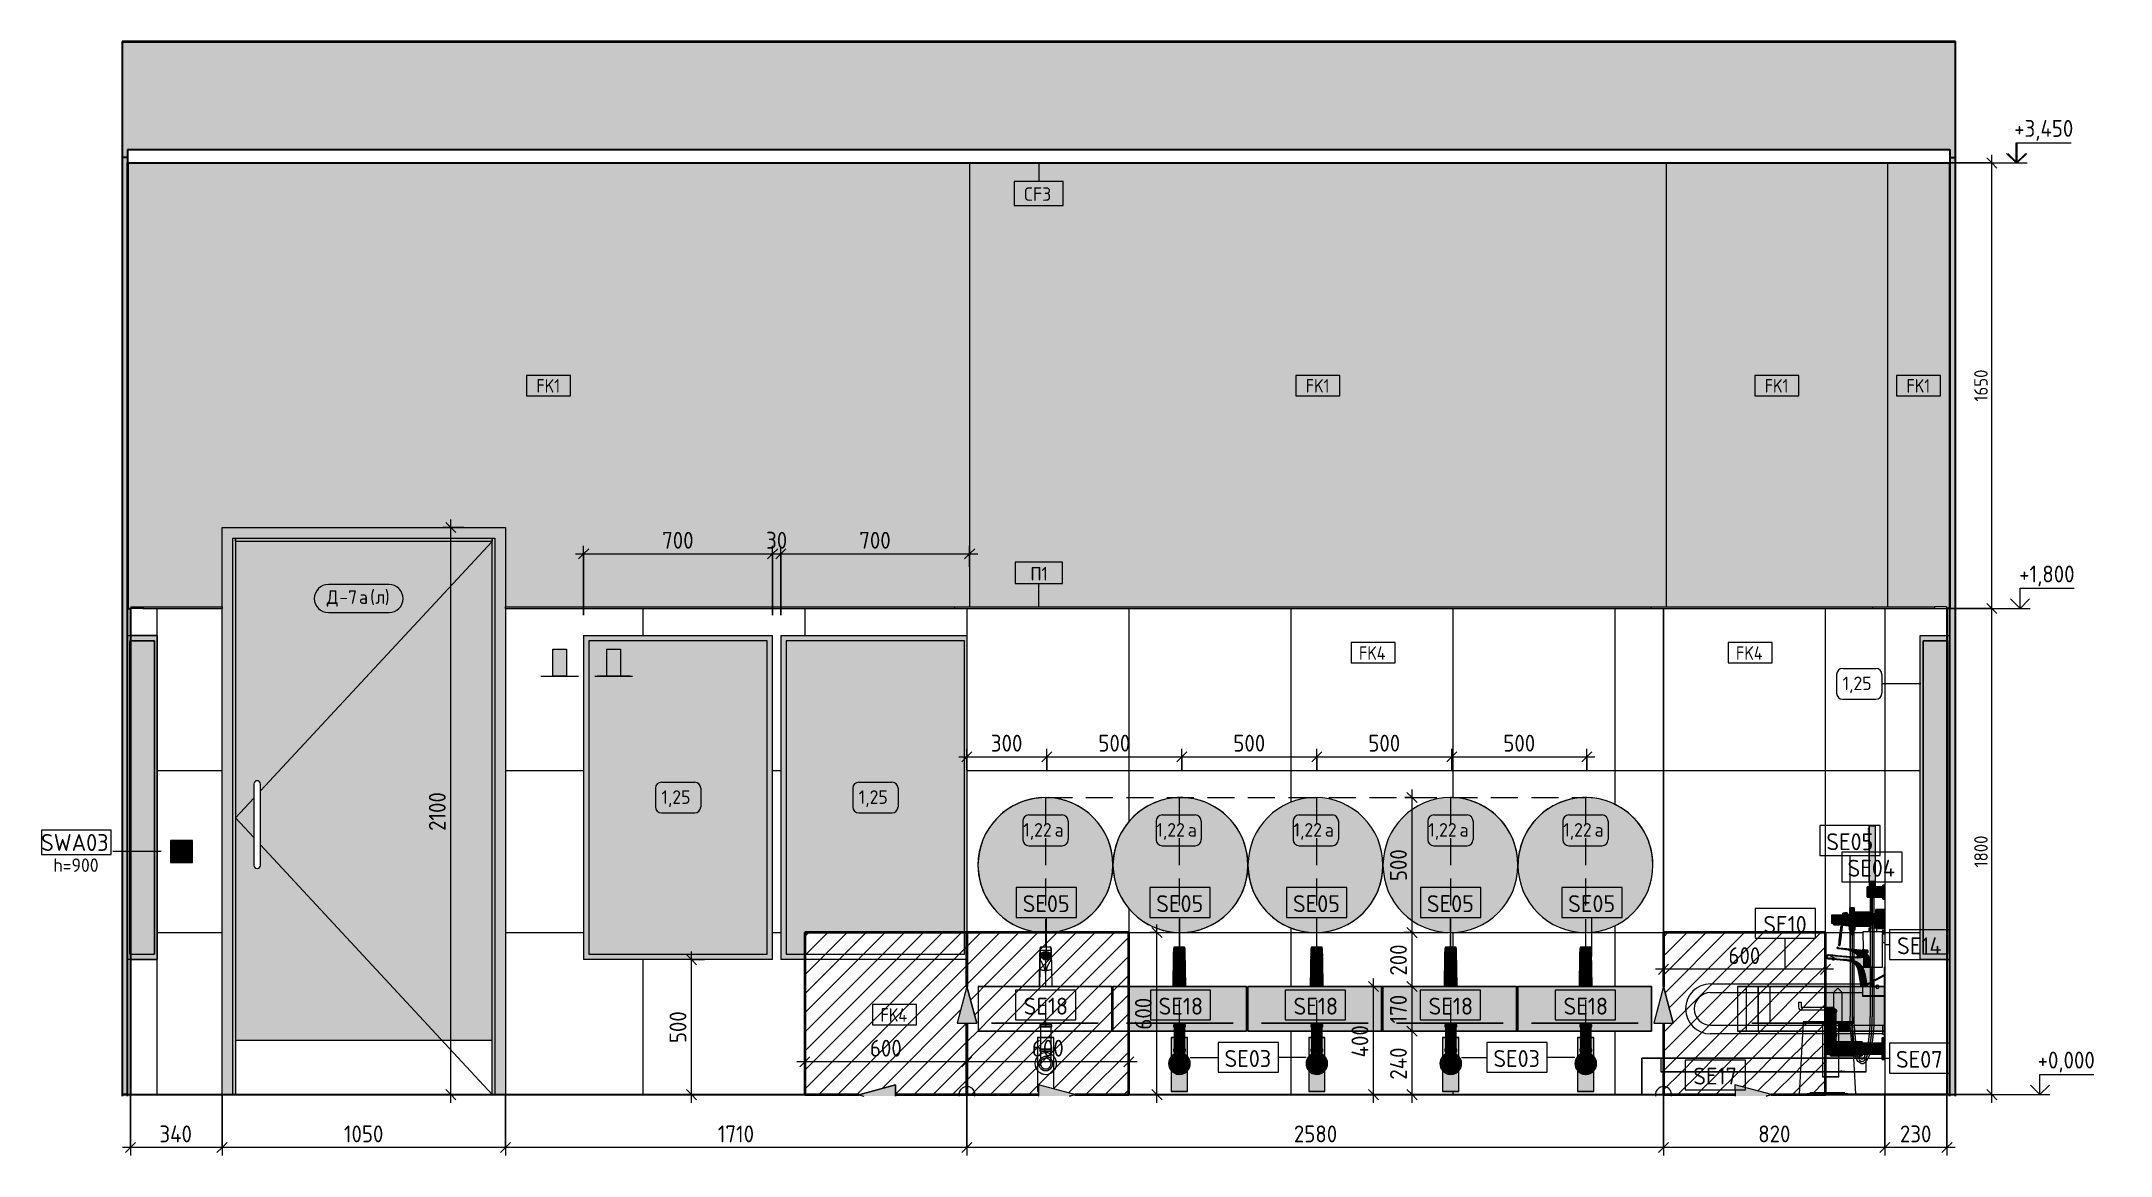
# Model space of a CAD drawing. Header units: millimetres. Extents: x 91786 to 132940, y -1987 to 10096.
# Drawn here: x 115508 to 123172, y -226 to 3900 of the extents above; entities that cross this region are included whole.
import ezdxf

# ---------------------------------------------------------------- set-up
doc = ezdxf.new("R2010")
doc.units = ezdxf.units.MM
doc.linetypes.add('50_ШТРИХ_ш4_п2_', pattern=[150, 100, -50])
for name, color, linetype, lineweight in [('0-1', 7, 'Continuous', 9), ('A-ANNO-DIMS', 7, 'Continuous', 9), ('A-ANNO-DIMS-25', 7, 'Continuous', 9), ('A-CLNG-IDEN', 7, 'Continuous', 9), ('A-DETL-1', 7, 'Continuous', 40), ('A-DETL-2', 7, '50_ШТРИХ_ш4_п2_', 9), ('A-DETL-GENF', 7, 'Continuous', 9), ('A-DOOR', 7, 'Continuous', 9), ('A-DOOR-FRAM-1', 7, 'Continuous', 9), ('A-DOOR-IDEN', 7, 'Continuous', 9), ('A-FLOR-HRAL-IDEN', 7, 'Continuous', 9), ('A-GENM', 7, 'Continuous', 9), ('A-WALL-IDEN', 7, 'Continuous', 9), ('A-WALL-PATT', 7, 'Continuous', 9), ('E-ELEC-FIXT-IDEN', 7, 'Continuous', 9), ('G-ANNO-DIMS', 7, 'Continuous', 9), ('G-ANNO-DIMS-1', 7, 'Continuous', 20), ('I-FURN-IDEN', 7, 'Continuous', 9), ('I-WALL', 7, 'Continuous', 9), ('P-SANR-FIXT', 7, 'Continuous', 9), ('P-SANR-FIXT-3', 7, 'Continuous', 18), ('P-SANR-FIXT-IDEN', 7, 'Continuous', 9), ('Q-SPCQ', 7, 'Continuous', 9), ('Ограждение', 7, 'Continuous', 9), ('Поручни', 7, 'Continuous', 9), ('Электрические приборы', 7, 'Continuous', 9)]:
    doc.layers.add(name, color=color, linetype=linetype, lineweight=lineweight)
doc.layers.add('0-2', color=7, linetype='Continuous', lineweight=9, transparency=0.7)
doc.layers.add('P-SANR-FIXT-2', color=7, linetype='Continuous', lineweight=9, transparency=0.7)
for name, color, linetype, lineweight, true_color in [('A-CLNG-FNSH-1', 7, 'Continuous', 30, 0x3c3c3c), ('A-DETL-GENF-1', 7, 'Continuous', 9, 0xe0e0e0), ('A-FLOR-1', 7, 'Continuous', 9, 0x787878), ('A-FLOR-FNSH-1', 7, 'Continuous', 40, 0x3c3c3c), ('A-FLOR-FNSH-2', 7, 'Continuous', 30, 0x3c3c3c), ('A-WALL-4', 7, 'Continuous', 30, 0x3c3c3c), ('A-WALL-FNSH-2', 7, 'Continuous', 30, 0x3c3c3c), ('A-WALL-FNSH-3', 7, 'Continuous', 30, 0x383838), ('I-FURN-11', 7, 'Continuous', 9, 0xacacac), ('I-FURN-12', 7, 'Continuous', 9, 0x606060), ('I-FURN-7', 7, 'Continuous', 9, 0x949494), ('I-FURN-9', 7, 'Continuous', 9, 0xc0c0c0), ('I-WALL-1', 7, 'Continuous', 9, 0x787878), ('Q-SPCQ-1', 7, 'Continuous', 9, 0x676767), ('Q-SPCQ-2', 9, 'Continuous', 9, 0x808080), ('Q-SPCQ-3', 7, 'Continuous', 9, 0x7f7f7f)]:
    doc.layers.add(name, color=color, linetype=linetype, lineweight=lineweight, true_color=true_color)
doc.layers.add('I-FURN-10', color=7, linetype='Continuous', lineweight=9, true_color=0x7f7f7f, transparency=0.7)
doc.layers.add('I-FURN-8', color=7, linetype='Continuous', lineweight=9, true_color=0x303030, transparency=0.7)
doc.styles.add('GOST Common_1', font='GOST_Common.ttf', dxfattribs={"height": 50})
doc.styles.add('GOST Common_2', font='GOST_Common.ttf', dxfattribs={"width": 0.9, "height": 50})
doc.styles.add('GOST Common_3', font='GOST_Common.ttf', dxfattribs={"height": 62.5})
doc.styles.add('ISOCPEUR_1', font='isocpeur.ttf', dxfattribs={"width": 0.9, "height": 62.5})
doc.styles.add('ISOCPEUR_2', font='isocpeur.ttf', dxfattribs={"width": 0.9, "height": 50})
doc.dimstyles.new('ISO-2_0_0_9К_Средний_округл2_1', dxfattribs={"dimscale": 304.8, "dimtxt": 49.799059, "dimasz": 0.123031, "dimexe": 0.098425, "dimexo": 0, "dimgap": 0, "dimtad": 1, "dimdec": 0, "dimrnd": 10, "dimzin": 0, "dimdsep": 46, "dimtxsty": 'ISOCPEUR_2', "dimblk1": 'OBLIQUE', "dimblk2": 'OBLIQUE', "dimsah": 1, "dimcen": 0.09, "dimdle": 0.098425, "dimazin": 0, "dimtfac": 1, "dimtdec": 4, "dimtix": 1, "dimtmove": 0, "dimatfit": 3, "dimfxl": 1, "dimtvp": 1, "dimtolj": 1, "dimtzin": 0, "dimarcsym": 2})
doc.dimstyles.new('ISO-2_5_0_9К_БОЛЬШОЙ', dxfattribs={"dimscale": 304.8, "dimtxt": 62.248823, "dimasz": 0.123031, "dimexe": 0.098425, "dimexo": 0.246063, "dimgap": 0, "dimtad": 1, "dimdec": 0, "dimrnd": 10, "dimzin": 0, "dimdsep": 46, "dimtxsty": 'ISOCPEUR_1', "dimblk1": 'OBLIQUE', "dimblk2": 'OBLIQUE', "dimsah": 1, "dimcen": 0.09, "dimdle": 0.098425, "dimazin": 0, "dimtfac": 1, "dimtdec": 4, "dimtix": 1, "dimtmove": 0, "dimatfit": 3, "dimfxl": 1, "dimtvp": 1, "dimtolj": 1, "dimtzin": 0, "dimarcsym": 2})
doc.dimstyles.new('ISO-2_5_0_9К_БОЛЬШОЙ_округление', dxfattribs={"dimscale": 304.8, "dimtxt": 62.248823, "dimasz": 0.123031, "dimexe": 0.098425, "dimexo": 0, "dimgap": 0, "dimtad": 1, "dimdec": 0, "dimrnd": 10, "dimzin": 0, "dimdsep": 46, "dimtxsty": 'ISOCPEUR_1', "dimblk1": 'OBLIQUE', "dimblk2": 'OBLIQUE', "dimsah": 1, "dimcen": 0.09, "dimdle": 0.098425, "dimazin": 0, "dimtfac": 1, "dimtdec": 4, "dimtix": 1, "dimtmove": 0, "dimatfit": 3, "dimfxl": 1, "dimtvp": 1, "dimtolj": 1, "dimtzin": 0, "dimarcsym": 2})
pattern_1 = [(45, (216887.297, 0), (-8.8388348, 8.8388348), [])]
pattern_2 = [(45, (216887.297, 0), (-14.25598, 14.25598), []), (45, (216901.553, 0), (-14.25598, 14.25598), [25.202, -5.04, 0.8382, -4.202])]
pattern_3 = [(0, (216887.297, 0), (30.48, 7.62), [2.515, -20.345, 2.515, -20.345, -121.92]), (0, (216887.297, 0), (30.48, 7.62), [-45.72, 2.515, -43.205, 2.515, -20.345, -53.34]), (0, (216887.297, 0), (30.48, 7.62), [-114.3, 2.515, -12.725, 2.515, -35.585]), (120, (216898.727, 3.81), (-21.8391136, 22.5864543), [2.515, -20.345, 2.515, -20.345, -121.92]), (120, (216898.727, 3.81), (-21.8391136, 22.5864543), [-45.72, 2.515, -43.205, 2.515, -20.345, -53.34]), (120, (216898.727, 3.81), (-21.8391136, 22.5864543), [-114.3, 2.515, -12.725, 2.515, -35.585]), (240, (216902.537, 19.05), (-8.6408864, -30.2064543), [2.515, -20.345, 2.515, -20.345, -121.92]), (240, (216902.537, 19.05), (-8.6408864, -30.2064543), [-45.72, 2.515, -43.205, 2.515, -20.345, -53.34]), (240, (216902.537, 19.05), (-8.6408864, -30.2064543), [-114.3, 2.515, -12.725, 2.515, -35.585])]
pattern_4 = [(45, (216887.297, 0), (-35.35534, 35.35534), [])]

msp = doc.modelspace()

# ---------------------------------------------------------------- texts
at = {"layer": 'A-CLNG-IDEN', "insert": (119146.6, 3359.8), "char_height": 50, "width": 130.274, "attachment_point": 1, "style": 'GOST Common_1'}
msp.add_mtext('CF3', dxfattribs=at)
at = {"layer": 'A-DOOR-IDEN', "char_height": 50, "attachment_point": 1, "style": 'GOST Common_1'}
for s, insert, width in [('\\fGOST Common|b0|i0|c204|p34|;Д', (116565.4, 1867.3), 56.118), ('-7', (116611.7, 1867.3), 88.186), ('\\fGOST Common|b0|i0|c204|p34|;а', (116684.5, 1867.3), 50.105), ('\\fGOST Common|b0|i0|c204|p34|;(', (116725.8, 1867.3), 24.051), ('\\fGOST Common|b0|i0|c204|p34|;л', (116745.6, 1867.3), 42.089), ('\\fGOST Common|b0|i0|c204|p34|;)', (116780.4, 1867.3), 24.051)]:
    msp.add_mtext(s, dxfattribs=dict(at, insert=insert, width=width))
at = {"layer": 'A-FLOR-HRAL-IDEN', "char_height": 50, "attachment_point": 1, "style": 'GOST Common_1'}
for s, insert, width in [('\\fGOST Common|b0|i0|c204|p34|;П', (119171.1, 1953.9), 50.105), ('\\fGOST Common|b0|i0|c204|p34|;1', (119212.4, 1953.9), 30.063)]:
    msp.add_mtext(s, dxfattribs=dict(at, insert=insert, width=width))
at = {"layer": 'A-WALL-IDEN', "char_height": 50, "attachment_point": 1, "style": 'GOST Common_2'}
for s, insert, width in [('FK1', (117341.7, 2649.5), 111.835), ('FK1', (120191.2, 2649.5), 111.835), ('FK1', (121891.2, 2649.5), 111.835), ('FK1', (122416.2, 2649.5), 111.835), ('FK4', (120388.3, 1660.2), 129.873), ('FK4', (121784.8, 1660.2), 129.873), ('FK4', (118616.2, 320), 129.873)]:
    msp.add_mtext(s, dxfattribs=dict(at, insert=insert, width=width))
at = {"layer": 'E-ELEC-FIXT-IDEN', "attachment_point": 1}
for s, insert, char_height, width, style in [('SWA03', (115506.9, 965), 62.5, 320.675, 'GOST Common_3'), ('h=900', (115552.2, 874.8), 50, 220.464, 'GOST Common_1')]:
    msp.add_mtext(s, dxfattribs=dict(at, insert=insert, char_height=char_height, width=width, style=style))
at = {"layer": 'I-FURN-IDEN', "char_height": 50, "attachment_point": 1, "style": 'GOST Common_1'}
for s, insert, width in [('1,25', (122179.7, 1548), 140.295), ('1,25', (117805, 1126.8), 140.295), ('1,25', (118535.7, 1126.8), 140.295), ('1,22', (119145, 1005.4), 140.295), ('1,22', (119638.2, 1005.4), 140.295), ('1,22', (120146.1, 1005.4), 140.295), ('1,22', (120645, 1005.4), 140.295), ('1,22', (121145, 1005.4), 140.295), ('\\fGOST Common|b0|i0|c204|p34|;а', (119260.8, 1005.4), 50.105), ('\\fGOST Common|b0|i0|c204|p34|;а', (119754, 1005.4), 50.105), ('\\fGOST Common|b0|i0|c204|p34|;а', (120261.8, 1005.4), 50.105), ('\\fGOST Common|b0|i0|c204|p34|;а', (120760.8, 1005.4), 50.105), ('\\fGOST Common|b0|i0|c204|p34|;а', (121260.8, 1005.4), 50.105)]:
    msp.add_mtext(s, dxfattribs=dict(at, insert=insert, width=width))
at = {"layer": 'P-SANR-FIXT-IDEN', "char_height": 62.5, "attachment_point": 1, "style": 'GOST Common_3'}
for s, insert, width in [('SE05', (122119.4, 967.7), 222.468), ('SE04', (122198, 869.7), 228.481), ('SE05', (119142.8, 738.4), 222.468), ('SE05', (119637.6, 738.4), 222.468), ('SE05', (120143.9, 738.4), 222.468), ('SE05', (120639.9, 738.4), 222.468), ('SE05', (121163.1, 738.4), 222.468), ('SE10', (121886.1, 661.5), 206.435), ('SE14', (122381.4, 582.3), 212.447), ('SE18', (119146.2, 358.8), 206.435), ('SE18', (119646.1, 358.8), 206.435), ('SE18', (120146.1, 358.8), 206.435), ('SE18', (120646.1, 358.8), 206.435), ('SE18', (121146.1, 358.8), 206.435), ('SE03', (119890.4, 164.9), 222.468), ('SE03', (120886.2, 164.9), 222.468), ('SE07', (122377.3, 161.9), 222.468), ('SE17', (121626.5, 99.8), 206.435)]:
    msp.add_mtext(s, dxfattribs=dict(at, insert=insert, width=width))

# ---------------------------------------------------------------- blocks, each defined once
blk = doc.blocks.new('110_Дверь_СКБ_1Ст_Внутренняя1 - Д-7а_л__950x2100h_Туалет-32220591-Развертка 1_66-3')
at = {"layer": 'A-DOOR'}
h = blk.add_hatch(color=256, dxfattribs=at)
h.paths.add_polyline_path([(-100660, 200), (-99710, 200), (-99710, 2050), (-100660, 2050), (-100660, 483)])
h.paths.add_polyline_path([(-100580, 837.5), (-100583.2, 837.9), (-100586.3, 839.2), (-100588.8, 841.2), (-100590.8, 843.7), (-100592.1, 846.8), (-100592.5, 850), (-100592.5, 1150), (-100591.7, 1154.2), (-100590.8, 1156.2), (-100588.8, 1158.8), (-100586.3, 1160.8), (-100583.2, 1162.1), (-100580, 1162.5), (-100576.2, 1161.8), (-100573.8, 1160.8), (-100571.2, 1158.8), (-100569.2, 1156.2), (-100567.9, 1153.2), (-100567.5, 1150), (-100567.6, 849.1), (-100567.9, 846.8), (-100569.2, 843.7), (-100571.2, 841.2), (-100573.8, 839.2), (-100576.8, 837.9)])
at = {"layer": 'A-DOOR-FRAM-1'}
for points in [[(-100670, 0), (-100670, 2060), (-99700, 2060), (-99700, 0), (-99660, 0), (-99660, 2100), (-100710, 2100), (-100710, 0)], [(-100670, 0), (-100660, 0), (-100660, 2060), (-100670, 2060), (-100670, 3.6)], [(-99831, 2050), (-99710, 2050), (-99710.2, 2060), (-100660, 2060), (-100660, 2050), (-99833.6, 2050)], [(-99700, 0), (-99700, 2060), (-99710, 2060), (-99710, 0)]]:
    blk.add_hatch(color=256, dxfattribs=at).paths.add_polyline_path(points)
at = {"layer": 'A-DOOR'}
for p, q in [((-99710, 2048.5), (-100567.5, 1124.7)), ((-100592.5, 1150), (-100592.5, 850)), ((-100567.5, 850), (-100567.5, 1150)), ((-100592.5, 1097.7), (-100660, 1025)), ((-100660, 1025), (-100592.5, 952.2)), ((-100567.5, 925.2), (-99710, 0)), ((-99710, 200), (-100660, 200))]:
    blk.add_line(p, q, dxfattribs=at)
for centre, start, end in [((-100580, 1150), 0, 180), ((-100580, 850), 180, 360)]:
    blk.add_arc(centre, 12.5, start, end, dxfattribs=at)
at = {"layer": 'A-DOOR-FRAM-1'}
for p, q in [((-100670, 0), (-100670, 2060)), ((-100670, 2060), (-99700, 2060)), ((-100660, 2050), (-100660, 2060)), ((-100660, 2060), (-100660, 0)), ((-100660, 2050), (-99710, 2050)), ((-99710, 2060), (-99710, 2050)), ((-99710, 0), (-99710, 2060)), ((-99700, 2060), (-99700, 0))]:
    blk.add_line(p, q, dxfattribs=at)
blk = doc.blocks.new('Вешалка - 1_25-26107852-Развертка 1_66-3')
at = {"layer": 'I-FURN-8'}
blk.add_hatch(color=256, dxfattribs=at).paths.add_polyline_path([(-98551, 500), (-98551, 600), (-97951, 600), (-97951, 1700), (-98640, 1700), (-98640, 500)])
at = {"layer": 'I-FURN-7'}
for p, q in [((-97959.6, 1680), (-98620.2, 1680)), ((-98620.2, 1680), (-98620.2, 519.9)), ((-97959.6, 600), (-97959.6, 1680)), ((-97959.6, 519.9), (-97959.6, 600)), ((-98620.2, 519.9), (-98551, 519.9)), ((-98551, 519.9), (-97959.6, 519.9))]:
    blk.add_line(p, q, dxfattribs=at)
at = {"layer": 'I-FURN-9'}
for p, q in [((-98640, 1700), (-97951, 1700)), ((-98640, 1700), (-98640, 500)), ((-98551, 500), (-98640, 500)), ((-97951, 500), (-98551, 500))]:
    blk.add_line(p, q, dxfattribs=at)
blk = doc.blocks.new('Вешалка - 1_25-V25-Развертка 1_66-3')
at = {"layer": 'I-FURN-8'}
h = blk.add_hatch(color=256, dxfattribs=at)
h.paths.add_polyline_path([(-99185.3, 500), (-98670.7, 500), (-98670.7, 1700), (-99370.7, 1700), (-99370.7, 500)])
h.paths.add_polyline_path([(-99284.5, 1550), (-99284.5, 1650), (-99234.5, 1650), (-99234.5, 1550)])
blk.add_hatch(color=256, dxfattribs=at).paths.add_polyline_path([(-99284.5, 1550), (-99234.5, 1550), (-99234.5, 1650), (-99284.5, 1650), (-99284.5, 1641.6)])
at = {"layer": 'I-FURN-7'}
for p, q in [((-98690.3, 1680), (-99350.9, 1680)), ((-99350.9, 1680), (-99350.9, 519.9)), ((-98690.3, 519.9), (-98690.3, 1680)), ((-99350.9, 519.9), (-98690.3, 519.9))]:
    blk.add_line(p, q, dxfattribs=at)
at = {"layer": 'I-FURN-9'}
for p, q in [((-99370.7, 1700), (-98670.7, 1700)), ((-99370.7, 1700), (-99370.7, 500)), ((-98670.7, 500), (-98670.7, 1700)), ((-98670.7, 500), (-99370.7, 500))]:
    blk.add_line(p, q, dxfattribs=at)
blk = doc.blocks.new('Вешалка - 1_25-32858924-Развертка 1_66-3')
at = {"layer": 'I-FURN-8'}
blk.add_hatch(color=256, dxfattribs=at).paths.add_polyline_path([(-101049, 500), (-101049, 1700), (-101060, 1700), (-101060, 500), (-101051, 500)])
at = {"layer": 'I-FURN-7'}
for p, q in [((-100950, 1700), (-101049, 1700)), ((-100950, 500), (-100950, 1700)), ((-100960.6, 1680), (-101051, 1680)), ((-101051, 519.9), (-101051, 1680)), ((-101049, 1680), (-100960.6, 1680)), ((-100960.6, 519.9), (-100960.6, 1680)), ((-100960.6, 1680), (-100960.6, 519.9)), ((-101051, 519.9), (-100960.6, 519.9)), ((-101049, 519.9), (-100960.6, 519.9)), ((-101049, 500), (-100950, 500))]:
    blk.add_line(p, q, dxfattribs=at)
at = {"layer": 'I-FURN-9'}
for p, q in [((-101060, 1700), (-100950, 1700)), ((-101060, 500), (-101060, 1700)), ((-100950, 1700), (-100950, 500)), ((-100950, 500), (-101060, 500))]:
    blk.add_line(p, q, dxfattribs=at)
blk = doc.blocks.new('Вешалка - 1_25-V26-Развертка 1_66-3')
at = {"layer": 'I-FURN-8'}
for points in [[(-100950, 500), (-100950, 1700), (-101049, 1700), (-101049, 1680), (-100960.6, 1680), (-100960.6, 519.9), (-101049, 519.9), (-101049, 500), (-100960.6, 500)], [(-100973.4, 519.9), (-100960.6, 519.9), (-100960.6, 1680), (-101049, 1680), (-101049, 519.9), (-100988.4, 519.9)]]:
    blk.add_hatch(color=256, dxfattribs=at).paths.add_polyline_path(points)
at = {"layer": 'I-FURN-12'}
for p, q in [((-100960.6, 1680), (-101049, 1680)), ((-101049, 1680), (-100960.6, 1680)), ((-100960.6, 519.9), (-100960.6, 1680)), ((-100960.6, 1680), (-100960.6, 519.9)), ((-101049, 519.9), (-100960.6, 519.9)), ((-101049, 519.9), (-100960.6, 519.9))]:
    blk.add_line(p, q, dxfattribs=at)
at = {"layer": 'I-FURN-7'}
for p, q in [((-101049, 1700), (-100950, 1700)), ((-100950, 1700), (-100950, 500)), ((-100950, 500), (-101049, 500))]:
    blk.add_line(p, q, dxfattribs=at)
blk = doc.blocks.new('Вешалка - 1_25-V27-Развертка 1_66-3')
at = {"layer": 'I-FURN-8'}
for points in [[(-94321, 500), (-94321, 519.9), (-94409.4, 519.9), (-94409.4, 1680), (-94321, 1680), (-94321, 1700), (-94420, 1700), (-94420, 500), (-94409.4, 500)], [(-94319, 500), (-94310, 500), (-94310, 1700), (-94321, 1700), (-94321, 500)], [(-94321, 519.9), (-94321, 1680), (-94409.4, 1680), (-94409.4, 519.9)]]:
    blk.add_hatch(color=256, dxfattribs=at).paths.add_polyline_path(points)
at = {"layer": 'I-FURN-7'}
for p, q in [((-94409.4, 1680), (-94321, 1680)), ((-94319, 1680), (-94409.4, 1680)), ((-94409.4, 519.9), (-94409.4, 1680)), ((-94409.4, 1680), (-94409.4, 519.9)), ((-94319, 1680), (-94319, 519.9)), ((-94319, 519.9), (-94409.4, 519.9)), ((-94321, 519.9), (-94409.4, 519.9))]:
    blk.add_line(p, q, dxfattribs=at)
at = {"layer": 'I-FURN-9'}
for p, q in [((-94420, 1700), (-94310, 1700)), ((-94420, 500), (-94420, 1700)), ((-94310, 500), (-94310, 1700)), ((-94310, 500), (-94420, 500))]:
    blk.add_line(p, q, dxfattribs=at)
blk = doc.blocks.new('Вызывная панель экстренной видеосвязи1 - Вызывная панель экстренной видеосвязи 2-29717696-Развертка 1_66-3')
at = {"layer": 'Q-SPCQ'}
for p, q in [((-99329.5, 1550), (-99189.5, 1550)), ((-99329.5, 1550), (-99189.5, 1550)), ((-99199.5, 1550), (-99319.5, 1550)), ((-99199.5, 1550), (-99319.5, 1550)), ((-99199.5, 1550), (-99319.5, 1550)), ((-99239.5, 1550), (-99279.5, 1550)), ((-99239.5, 1550), (-99279.5, 1550))]:
    blk.add_line(p, q, dxfattribs=at)
at = {"layer": 'Q-SPCQ-1'}
for p, q in [((-99284.5, 1650), (-99234.5, 1650)), ((-99284.5, 1550), (-99284.5, 1650)), ((-99234.5, 1650), (-99234.5, 1550)), ((-99234.5, 1550), (-99284.5, 1550))]:
    blk.add_line(p, q, dxfattribs=at)
blk = doc.blocks.new('Проводная влагозащищенная кнопка вызова - Вызывная панель экстренной видеосвязи 2-29717937-Развертка 1_66-3')
at = {"layer": 'Q-SPCQ-3'}
blk.add_hatch(color=256, dxfattribs=at).paths.add_polyline_path([(-99434.5, 1550), (-99434.5, 1650), (-99484.5, 1650), (-99484.5, 1550)])
at = {"layer": 'Q-SPCQ'}
for p, q in [((-99529.5, 1550), (-99389.5, 1550)), ((-99529.5, 1550), (-99389.5, 1550)), ((-99439.1, 1550), (-99479.1, 1550)), ((-99439.1, 1550), (-99479.1, 1550))]:
    blk.add_line(p, q, dxfattribs=at)
at = {"layer": 'Q-SPCQ-2'}
for p, q in [((-99484.5, 1650), (-99434.5, 1650)), ((-99484.5, 1550), (-99484.5, 1650)), ((-99434.5, 1650), (-99434.5, 1550)), ((-99434.5, 1550), (-99484.5, 1550))]:
    blk.add_line(p, q, dxfattribs=at)
blk = doc.blocks.new('Switch1 - Svitch х2-27451159-Развертка 1_66-3')
at = {"layer": 'Электрические приборы'}
h = blk.add_hatch(color=256, dxfattribs=at)
h.paths.add_polyline_path([(-100901, 859), (-100819, 859), (-100819, 941), (-100901, 941), (-100901, 862)])
h.paths.add_polyline_path([(-100867.9, 860), (-100900, 860), (-100900, 940), (-100820, 940), (-100820, 860), (-100861, 860)])
blk.add_hatch(color=256, dxfattribs=at).paths.add_polyline_path([(-100822, 862), (-100832, 872), (-100888, 872), (-100888, 928), (-100832, 928), (-100822, 938), (-100898, 938), (-100898, 862), (-100833, 862)])
h = blk.add_hatch(color=256, dxfattribs=at)
h.paths.add_polyline_path([(-100822, 862), (-100822, 938), (-100832, 928), (-100832, 872)])
h.paths.add_polyline_path([(-100867.9, 873), (-100833, 873), (-100833, 927), (-100887, 927), (-100887, 873), (-100879.8, 873)])
for p, q in [((-100819, 941), (-100901, 941)), ((-100901, 941), (-100901, 859)), ((-100900, 860), (-100900, 940)), ((-100900, 940), (-100820, 940)), ((-100822, 938), (-100898, 938)), ((-100898, 938), (-100898, 862)), ((-100822, 938), (-100898, 938)), ((-100898, 938), (-100898, 862)), ((-100888, 872), (-100888, 928)), ((-100888, 928), (-100832, 928)), ((-100888, 872), (-100888, 928)), ((-100888, 928), (-100832, 928)), ((-100861, 927), (-100887, 927)), ((-100887, 927), (-100887, 873)), ((-100833, 927), (-100887, 927)), ((-100887, 927), (-100887, 873)), ((-100861, 873), (-100861, 927)), ((-100859, 927), (-100859, 873)), ((-100833, 927), (-100859, 927)), ((-100833, 873), (-100833, 927)), ((-100833, 873), (-100833, 927)), ((-100832, 928), (-100832, 872)), ((-100832, 928), (-100832, 872)), ((-100822, 862), (-100822, 938)), ((-100822, 862), (-100822, 938)), ((-100820, 940), (-100820, 860)), ((-100819, 859), (-100819, 941)), ((-100901, 859), (-100819, 859)), ((-100820, 860), (-100900, 860)), ((-100898, 862), (-100822, 862)), ((-100898, 862), (-100822, 862)), ((-100832, 872), (-100888, 872)), ((-100832, 872), (-100888, 872)), ((-100887, 873), (-100861, 873)), ((-100887, 873), (-100833, 873)), ((-100859, 873), (-100833, 873))]:
    blk.add_line(p, q, dxfattribs=at)
blk = doc.blocks.new('Ограждение - Ограждение-30309997-Развертка 1_66-3')
at = {"layer": 'Ограждение'}
for points in [[(-100710, 1800), (-100710, 1806), (-101002.5, 1806), (-101002.5, 1800), (-100760, 1800)], [(-99382.5, 1800), (-97997.5, 1800), (-97997.5, 1806), (-99660, 1806), (-99660, 1800), (-99414.3, 1800)], [(-96411.5, 1800), (-95417.5, 1800), (-95417.5, 1806), (-97997.5, 1806), (-97997.5, 1800), (-96693.2, 1800)], [(-95417.5, 1800), (-94597.5, 1800), (-94597.5, 1806), (-95417.5, 1806)], [(-94520, 1800), (-94367.5, 1800), (-94367.5, 1806), (-94597.5, 1806), (-94597.5, 1800), (-94540, 1800)]]:
    blk.add_hatch(color=256, dxfattribs=at).paths.add_polyline_path(points)
at = {"layer": 'Поручни'}
for p, q in [((-101047.5, 1806), (-101002.5, 1806)), ((-101047.5, 1806), (-101047.5, 1800)), ((-101002.5, 1800), (-101047.5, 1800)), ((-101002.5, 1806), (-100710, 1806)), ((-101002.5, 1806), (-101002.5, 1800)), ((-101002.5, 1800), (-100710, 1800)), ((-100710, 1806), (-100710, 1800)), ((-99660, 1800), (-99660, 1806)), ((-99660, 1806), (-97997.5, 1806)), ((-99660, 1800), (-97997.5, 1800)), ((-97997.5, 1806), (-95417.5, 1806)), ((-97997.5, 1806), (-97997.5, 1800)), ((-97997.5, 1800), (-95417.5, 1800)), ((-95417.5, 1806), (-94597.5, 1806)), ((-95417.5, 1806), (-95417.5, 1800)), ((-95417.5, 1800), (-94597.5, 1800)), ((-94597.5, 1806), (-94367.5, 1806)), ((-94597.5, 1806), (-94597.5, 1800)), ((-94597.5, 1800), (-94367.5, 1800)), ((-94322.5, 1806), (-94367.5, 1806)), ((-94367.5, 1806), (-94367.5, 1800)), ((-94367.5, 1800), (-94322.5, 1800)), ((-94322.5, 1806), (-94322.5, 1800))]:
    blk.add_line(p, q, dxfattribs=at)
blk = doc.blocks.new('зеркало круглое500д - 1_22а зеркало круглое d500-30453653-Развертка 1_66-3')
at = {"layer": 'I-FURN-10'}
blk.add_hatch(color=256, dxfattribs=at).paths.add_polyline_path([(-97660, 600), (-97632, 601.6), (-97604.4, 606.3), (-97577.4, 614), (-97551.5, 624.8), (-97527, 638.3), (-97504.1, 654.5), (-97483.2, 673.2), (-97464.5, 694.1), (-97448.3, 717), (-97434.8, 741.5), (-97424, 767.4), (-97416.3, 794.4), (-97411.6, 822), (-97410, 850), (-97411.6, 878), (-97416.3, 905.6), (-97424, 932.6), (-97434.8, 958.5), (-97448.3, 983), (-97464.5, 1005.9), (-97483.2, 1026.8), (-97504.1, 1045.5), (-97527, 1061.7), (-97551.5, 1075.2), (-97577.4, 1086), (-97604.4, 1093.7), (-97632, 1098.4), (-97660, 1100), (-97688, 1098.4), (-97715.6, 1093.7), (-97742.6, 1086), (-97768.5, 1075.2), (-97793, 1061.7), (-97815.9, 1045.5), (-97836.8, 1026.8), (-97855.5, 1005.9), (-97871.7, 983), (-97885.2, 958.5), (-97896, 932.6), (-97903.7, 905.6), (-97908.4, 878), (-97910, 850), (-97908.4, 822), (-97903.7, 794.4), (-97896, 767.4), (-97885.2, 741.5), (-97871.7, 717), (-97855.5, 694.1), (-97836.8, 673.2), (-97815.9, 654.5), (-97793, 638.3), (-97768.5, 624.8), (-97742.6, 614), (-97715.6, 606.3), (-97688, 601.6), (-97684.8, 601.4)])
at = {"layer": 'I-FURN-11'}
for start, end in [(6.42857, 180), (180, 212.14286), (212.14286, 360), (0, 6.42857)]:
    blk.add_arc((-97660, 850), 250, start, end, dxfattribs=at)
at = {"layer": 'I-FURN-9'}
for start, end in [(0, 180), (180, 360)]:
    blk.add_arc((-97660, 850), 250, start, end, dxfattribs=at)
blk = doc.blocks.new('зеркало круглое500д - 1_22а зеркало круглое d500-V28-Развертка 1_66-3')
at = {"layer": 'I-FURN-10'}
blk.add_hatch(color=256, dxfattribs=at).paths.add_polyline_path([(-97160, 600), (-97132, 601.6), (-97104.4, 606.3), (-97077.4, 614), (-97051.5, 624.8), (-97027, 638.3), (-97004.1, 654.5), (-96983.2, 673.2), (-96964.5, 694.1), (-96948.3, 717), (-96934.8, 741.5), (-96924, 767.4), (-96916.3, 794.4), (-96911.6, 822), (-96910, 850), (-96911.6, 878), (-96916.3, 905.6), (-96924, 932.6), (-96934.8, 958.5), (-96948.3, 983), (-96964.5, 1005.9), (-96983.2, 1026.8), (-97004.1, 1045.5), (-97027, 1061.7), (-97051.5, 1075.2), (-97077.4, 1086), (-97104.4, 1093.7), (-97132, 1098.4), (-97160, 1100), (-97188, 1098.4), (-97215.6, 1093.7), (-97242.6, 1086), (-97268.5, 1075.2), (-97293, 1061.7), (-97315.9, 1045.5), (-97336.8, 1026.8), (-97355.5, 1005.9), (-97371.7, 983), (-97385.2, 958.5), (-97396, 932.6), (-97403.7, 905.6), (-97408.4, 878), (-97410, 850), (-97408.4, 822), (-97403.7, 794.4), (-97396, 767.4), (-97385.2, 741.5), (-97371.7, 717), (-97355.5, 694.1), (-97336.8, 673.2), (-97315.9, 654.5), (-97293, 638.3), (-97268.5, 624.8), (-97242.6, 614), (-97215.6, 606.3), (-97188, 601.6)])
at = {"layer": 'I-FURN-11'}
for start, end in [(0, 147.85714), (147.85714, 180), (180, 340.71429), (340.71429, 360)]:
    blk.add_arc((-97160, 850), 250, start, end, dxfattribs=at)
at = {"layer": 'I-FURN-9'}
for start, end in [(0, 180), (180, 360)]:
    blk.add_arc((-97160, 850), 250, start, end, dxfattribs=at)
blk = doc.blocks.new('зеркало круглое500д - 1_22а зеркало круглое d500-V29-Развертка 1_66-3')
at = {"layer": 'I-FURN-10'}
blk.add_hatch(color=256, dxfattribs=at).paths.add_polyline_path([(-96660, 600), (-96632, 601.6), (-96604.4, 606.3), (-96577.4, 614), (-96551.5, 624.8), (-96527, 638.3), (-96504.1, 654.5), (-96483.2, 673.2), (-96464.5, 694.1), (-96448.3, 717), (-96434.8, 741.5), (-96424, 767.4), (-96416.3, 794.4), (-96411.5, 822.9), (-96410, 850), (-96411.6, 878), (-96416.3, 905.6), (-96424, 932.6), (-96434.8, 958.5), (-96448.3, 983), (-96464.5, 1005.9), (-96483.2, 1026.8), (-96504.1, 1045.5), (-96527, 1061.7), (-96551.5, 1075.2), (-96577.4, 1086), (-96604.4, 1093.7), (-96632, 1098.4), (-96660, 1100), (-96688, 1098.4), (-96715.6, 1093.7), (-96742.6, 1086), (-96768.5, 1075.2), (-96793, 1061.7), (-96815.9, 1045.5), (-96836.8, 1026.8), (-96855.5, 1005.9), (-96871.7, 983), (-96885.2, 958.5), (-96896, 932.6), (-96903.7, 905.6), (-96908.4, 878), (-96910, 850), (-96908.4, 822), (-96903.7, 794.4), (-96896, 767.4), (-96885.2, 741.5), (-96871.7, 717), (-96855.5, 694.1), (-96835.9, 672.5), (-96815.9, 654.5), (-96793, 638.3), (-96768.5, 624.8), (-96742.6, 614), (-96715.6, 606.3), (-96688, 601.6)])
at = {"layer": 'I-FURN-11'}
for start, end in [(0, 180), (180, 334.28571), (353.57143, 360), (334.28571, 353.57143)]:
    blk.add_arc((-96660, 850), 250, start, end, dxfattribs=at)
at = {"layer": 'I-FURN-9'}
for start, end in [(0, 180), (180, 360)]:
    blk.add_arc((-96660, 850), 250, start, end, dxfattribs=at)
blk = doc.blocks.new('зеркало круглое500д - 1_22а зеркало круглое d500-V30-Развертка 1_66-3')
at = {"layer": 'I-FURN-10'}
blk.add_hatch(color=256, dxfattribs=at).paths.add_polyline_path([(-96160, 600), (-96132, 601.6), (-96104.4, 606.3), (-96077.4, 614), (-96051.5, 624.8), (-96027, 638.3), (-96004.1, 654.5), (-95983.2, 673.2), (-95964.5, 694.1), (-95948.3, 717), (-95934.8, 741.5), (-95924, 767.4), (-95916.3, 794.4), (-95911.6, 822), (-95910, 850), (-95911.6, 878), (-95916.3, 905.6), (-95924, 932.6), (-95934.8, 958.5), (-95948.3, 983), (-95964.5, 1005.9), (-95983.2, 1026.8), (-96004.1, 1045.5), (-96027, 1061.7), (-96051.5, 1075.2), (-96077.4, 1086), (-96104.4, 1093.7), (-96132, 1098.4), (-96160, 1100), (-96188, 1098.4), (-96215.6, 1093.7), (-96242.6, 1086), (-96268.5, 1075.2), (-96293, 1061.7), (-96315.9, 1045.5), (-96336.8, 1026.8), (-96355.5, 1005.9), (-96371.7, 983), (-96385.2, 958.5), (-96396, 932.6), (-96403.7, 905.6), (-96408.4, 878), (-96410, 850), (-96408.4, 822), (-96403.7, 794.4), (-96396, 767.4), (-96385.2, 741.5), (-96371.7, 717), (-96355.5, 694.1), (-96336.8, 673.2), (-96315.9, 654.5), (-96293, 638.3), (-96268.5, 624.8), (-96242.6, 614), (-96215.6, 606.3), (-96188, 601.6)])
at = {"layer": 'I-FURN-11'}
for start, end in [(90, 180), (77.14286, 90), (70.71429, 77.14286), (64.28571, 70.71429), (0, 64.28571), (180, 360)]:
    blk.add_arc((-96160, 850), 250, start, end, dxfattribs=at)
at = {"layer": 'I-FURN-9'}
for start, end in [(0, 180), (180, 360)]:
    blk.add_arc((-96160, 850), 250, start, end, dxfattribs=at)
blk = doc.blocks.new('зеркало круглое500д - 1_22а зеркало круглое d500-V31-Развертка 1_66-3')
at = {"layer": 'I-FURN-10'}
blk.add_hatch(color=256, dxfattribs=at).paths.add_polyline_path([(-95660, 600), (-95632, 601.6), (-95604.4, 606.3), (-95577.4, 614), (-95551.5, 624.8), (-95527, 638.3), (-95504.1, 654.5), (-95483.2, 673.2), (-95464.5, 694.1), (-95448.3, 717), (-95434.8, 741.5), (-95424, 767.4), (-95416.3, 794.4), (-95411.6, 822), (-95410, 850), (-95411.6, 878), (-95416.3, 905.6), (-95424, 932.6), (-95434.8, 958.5), (-95448.3, 983), (-95464.5, 1005.9), (-95483.2, 1026.8), (-95504.1, 1045.5), (-95527, 1061.7), (-95551.5, 1075.2), (-95577.4, 1086), (-95604.4, 1093.7), (-95632, 1098.4), (-95660, 1100), (-95688, 1098.4), (-95715.6, 1093.7), (-95742.6, 1086), (-95768.5, 1075.2), (-95793, 1061.7), (-95815.9, 1045.5), (-95836.8, 1026.8), (-95855.5, 1005.9), (-95871.7, 983), (-95885.2, 958.5), (-95896, 932.6), (-95903.7, 905.6), (-95908.4, 878), (-95910, 850), (-95908.4, 822), (-95903.7, 794.4), (-95896, 767.4), (-95885.2, 741.5), (-95871.7, 717), (-95855.5, 694.1), (-95836.8, 673.2), (-95815.9, 654.5), (-95793, 638.3), (-95768.5, 624.8), (-95742.6, 614), (-95715.6, 606.3), (-95688, 601.6), (-95668.8, 600.5)])
at = {"layer": 'I-FURN-11'}
for start, end in [(109.28571, 128.57143), (0, 109.28571), (128.57143, 160.71429), (160.71429, 167.14286), (167.14286, 180), (180, 360)]:
    blk.add_arc((-95660, 850), 250, start, end, dxfattribs=at)
at = {"layer": 'I-FURN-9'}
for start, end in [(0, 180), (180, 360)]:
    blk.add_arc((-95660, 850), 250, start, end, dxfattribs=at)
blk = doc.blocks.new('сифон - Для раковины-30615598-Развертка 1_66-3')
at = {"layer": 'P-SANR-FIXT-2'}
for points in [[(-94771, 235), (-94752.1, 235), (-94752.1, 265), (-94771, 265), (-94771, 238.9)], [(-94763.8, 223), (-94752.1, 223), (-94752.1, 235), (-94771, 235), (-94771, 223), (-94765.9, 223)], [(-94741.4, 235), (-94732.1, 235), (-94732.1, 265), (-94752.1, 265), (-94752.1, 235), (-94742.1, 235)], [(-94740.4, 223), (-94732.1, 223), (-94732.2, 235), (-94752.1, 235), (-94752.1, 223), (-94740.8, 223)], [(-94761.6, 216), (-94752.1, 216), (-94752.1, 223), (-94771, 223), (-94771, 216), (-94761.7, 216)], [(-94771, 151.1), (-94752.1, 170), (-94752.1, 216), (-94771, 216), (-94771, 152.7)], [(-94740.8, 216), (-94729.6, 216), (-94729.6, 223), (-94752.1, 223), (-94752.1, 216), (-94741.4, 216)], [(-94741.4, 196), (-94732.1, 196), (-94732.1, 216), (-94752.1, 216), (-94752.1, 196), (-94742.1, 196)], [(-94739, 195.1), (-94737.9, 195.1), (-94737.9, 196), (-94752.1, 196), (-94751.8, 195.1), (-94739.3, 195.1)], [(-94752.1, 170), (-94732.1, 190), (-94732.2, 195.8), (-94732.7, 195.9), (-94733, 195.1), (-94733.2, 195.1), (-94733.1, 194.7), (-94734.7, 194.7), (-94734.7, 193.2), (-94735.9, 193.2), (-94735.9, 192.5), (-94737.1, 192.5), (-94737.1, 192), (-94740.4, 192.1), (-94740.4, 188.4), (-94744.3, 188.4), (-94744.3, 188), (-94748.2, 188.2), (-94748.2, 185.4), (-94748.5, 188.2), (-94752.1, 188.4), (-94752.1, 175.2)], [(-94748.2, 185.4), (-94748.2, 188.2), (-94744.3, 188), (-94744.3, 188.4), (-94740.4, 188.4), (-94740.4, 192.1), (-94737.1, 192), (-94737.1, 192.5), (-94735.9, 192.5), (-94735.9, 193.2), (-94734.7, 193.2), (-94734.7, 194.7), (-94733.1, 194.7), (-94733, 195.1), (-94732.7, 195.1), (-94732.7, 195.9), (-94737.9, 195.9), (-94737.9, 195.1), (-94752.1, 195.1), (-94752.1, 188.4), (-94748.5, 188.2)], [(-94741.7, 170), (-94730.8, 170), (-94730.8, 173.3), (-94728.4, 173), (-94728.7, 178.3), (-94728.2, 178.3), (-94728.1, 181.7), (-94726.4, 181.6), (-94726.4, 182.8), (-94726.1, 183), (-94726.1, 184.1), (-94724.8, 184.1), (-94724.9, 187.1), (-94723.3, 187.3), (-94723.1, 189.3), (-94722.4, 189.3), (-94722.4, 189.8), (-94732.1, 190), (-94752.1, 170), (-94744.3, 170)], [(-94744.3, 150), (-94722.6, 150.2), (-94722.6, 151.3), (-94723.1, 151.3), (-94723.1, 152.7), (-94724.4, 152.7), (-94724.4, 153.8), (-94725.2, 153.8), (-94725.1, 155.8), (-94726.1, 155.9), (-94726.1, 157.5), (-94726.4, 157.5), (-94726.4, 159), (-94727.7, 159), (-94727.9, 162), (-94728.6, 162.3), (-94728.4, 167.5), (-94730.8, 167.8), (-94730.8, 170), (-94752.1, 170), (-94752.1, 150), (-94747, 150)], [(-94729.2, 190), (-94726.4, 190), (-94726.4, 191.6), (-94724.9, 191.6), (-94725, 193.2), (-94723.1, 193.2), (-94722.9, 195.1), (-94722.4, 195.1), (-94722.4, 195.8), (-94732.1, 195.8), (-94732.1, 190), (-94730.8, 190)], [(-94715, 190), (-94698.8, 190), (-94698.8, 196), (-94722.1, 195.8), (-94721.9, 190), (-94717.8, 190)], [(-94714.1, 170), (-94703.1, 170), (-94703.1, 190), (-94722.1, 189.8), (-94722.1, 170), (-94717.8, 170)], [(-94701, 170), (-94698.8, 170), (-94698.8, 190), (-94703.1, 190), (-94703.1, 170), (-94701.9, 170)], [(-94702.1, 150), (-94698.8, 150.3), (-94698.8, 170), (-94703.1, 170), (-94703.1, 150)], [(-94679.2, 190), (-94672.4, 190), (-94673.6, 196), (-94698.8, 196), (-94698.8, 190), (-94679.3, 190)], [(-94696.1, 170), (-94696.1, 190), (-94698.8, 190), (-94698.7, 170)], [(-94696.1, 150), (-94696.1, 170), (-94698.8, 170), (-94698.8, 150)], [(-94696.1, 170), (-94668.5, 170), (-94671.4, 184.1), (-94672.4, 190), (-94696.1, 190), (-94696.1, 173.5)], [(-94668.9, 150), (-94667.1, 150.1), (-94668.5, 170), (-94696.1, 170), (-94696.1, 150), (-94669.7, 150)], [(-94635.4, 190), (-94635.4, 196), (-94658.3, 196), (-94657.2, 190), (-94654.7, 190)], [(-94653.5, 170), (-94635.4, 170), (-94635.4, 190), (-94657.3, 190), (-94653.9, 171.6), (-94653.7, 171.1)], [(-94552.1, 170), (-94552.1, 210), (-94561, 210), (-94561, 170), (-94554.7, 170)], [(-94552.1, 135), (-94552.1, 170), (-94561, 170), (-94561, 135), (-94552.9, 135)], [(-94744.3, 144), (-94722.7, 144), (-94722.7, 144.9), (-94723.1, 144.9), (-94723.1, 146.8), (-94724.3, 146.9), (-94724.3, 147.4), (-94726.1, 147.5), (-94726.1, 150), (-94752.1, 150), (-94752.1, 144), (-94747, 144)], [(-94706.8, 144), (-94698.8, 144), (-94698.8, 150), (-94722.1, 150), (-94722.1, 144), (-94707.5, 144)], [(-94698.8, 144), (-94666.8, 144.2), (-94667.3, 150), (-94698.8, 149.7), (-94698.8, 144.5)]]:
    blk.add_hatch(color=256, dxfattribs=at).paths.add_polyline_path(points)
h = blk.add_hatch(color=256, dxfattribs=at)
h.paths.add_polyline_path([(-94730.9, 135), (-94722.1, 135), (-94722.1, 144), (-94752.1, 144), (-94752.1, 150), (-94771, 150), (-94771, 135), (-94731.3, 135)])
h.paths.add_polyline_path([(-94722.9, 196), (-94722.1, 196), (-94722.2, 235), (-94732.1, 235), (-94732.1, 223), (-94729.6, 223), (-94729.6, 216), (-94732.1, 216), (-94732.1, 196), (-94723.1, 196)])
h = blk.add_hatch(color=256, dxfattribs=at)
h.paths.add_polyline_path([(-94722.1, 144), (-94722.1, 150), (-94726.1, 150), (-94726.1, 147.5), (-94724.3, 147.4), (-94724.1, 146.9), (-94723.1, 146.8), (-94723.1, 144.9), (-94722.7, 144.7), (-94722.7, 144)])
h.paths.add_polyline_path([(-94726.4, 190), (-94722.1, 190), (-94722.1, 195.8), (-94722.4, 195.8), (-94722.4, 195.1), (-94723.1, 195.1), (-94723.1, 193.2), (-94725, 193.2), (-94724.9, 191.6), (-94726.4, 191.6)])
h.paths.add_polyline_path([(-94722.2, 235), (-94722.1, 235), (-94722.1, 265), (-94732.1, 265), (-94731.8, 235), (-94723.1, 235)])
h = blk.add_hatch(color=256, dxfattribs=at)
h.paths.add_polyline_path([(-94767.1, 150), (-94752.1, 150), (-94752.1, 170), (-94771, 150.7), (-94771, 150), (-94769.3, 150)])
h.paths.add_polyline_path([(-94712.9, 150), (-94703.1, 150), (-94703.1, 170), (-94722.1, 170), (-94722.1, 150), (-94713.5, 150)])
h = blk.add_hatch(color=256, dxfattribs=at)
h.paths.add_polyline_path([(-94723.1, 152.7), (-94723.1, 153.7), (-94722.1, 153.6), (-94722.1, 155.9), (-94723.1, 155.9), (-94723.1, 177.7), (-94722.1, 177.5), (-94722.1, 189.8), (-94722.4, 189.8), (-94722.4, 189.3), (-94723.1, 189.3), (-94723.3, 187.1), (-94724.9, 187.1), (-94724.8, 184.1), (-94726.1, 184.1), (-94726.1, 182.7), (-94726.4, 182.8), (-94726.4, 181.6), (-94728.1, 181.7), (-94728.2, 178.3), (-94728.7, 178.3), (-94728.4, 173), (-94730.8, 173.3), (-94730.8, 167.8), (-94728.4, 167.5), (-94728.6, 162), (-94727.9, 162), (-94727.7, 159), (-94726.4, 159), (-94726.4, 157.5), (-94726.1, 157.5), (-94726.1, 155.8), (-94725.1, 155.8), (-94725.2, 153.8), (-94724.4, 153.8), (-94724.4, 152.7), (-94723.8, 152.7)])
h.paths.add_polyline_path([(-94722.1, 150.2), (-94722.1, 152.7), (-94723.1, 152.7), (-94723.1, 151.3), (-94722.6, 151.3), (-94722.6, 150.2)])
h = blk.add_hatch(color=256, dxfattribs=at)
h.paths.add_polyline_path([(-94722.6, 152.7), (-94722.1, 152.7), (-94722.1, 153.6), (-94723.1, 153.7), (-94723.1, 152.7)])
h.paths.add_polyline_path([(-94722.6, 155.9), (-94722.1, 155.9), (-94722.1, 177.5), (-94723.1, 177.7), (-94723.1, 155.9)])
h = blk.add_hatch(color=256, dxfattribs=at)
h.paths.add_polyline_path([(-94645.5, 150), (-94635.4, 150), (-94635.4, 170), (-94653.5, 170), (-94649.2, 155), (-94647.4, 150), (-94647, 150)])
h.paths.add_polyline_path([(-94663.1, 150), (-94663.1, 150.3), (-94667.4, 164.8), (-94668.2, 168.3), (-94667.1, 150), (-94666.3, 150)])
h = blk.add_hatch(color=256, dxfattribs=at)
h.paths.add_polyline_path([(-94617.8, 170), (-94616.7, 170), (-94613.2, 187.3), (-94612.7, 190), (-94635.4, 190), (-94635.4, 170), (-94617.9, 170)])
h.paths.add_polyline_path([(-94589.7, 170), (-94561, 170), (-94561, 190), (-94597.7, 189.8), (-94600.1, 176.4), (-94601.5, 170), (-94599.3, 170)])
h = blk.add_hatch(color=256, dxfattribs=at)
h.paths.add_polyline_path([(-94635.4, 150), (-94622.4, 150.1), (-94619.9, 158.2), (-94617.2, 167.8), (-94616.7, 170), (-94635.4, 170), (-94635.4, 150.3)])
h.paths.add_polyline_path([(-94607, 150), (-94561, 150), (-94561, 170), (-94601.5, 170), (-94605.1, 155.9), (-94607, 150.1)])
h = blk.add_hatch(color=256, dxfattribs=at)
h.paths.add_polyline_path([(-94663.1, 144), (-94661, 144.2), (-94663.1, 150), (-94667.1, 150), (-94666.7, 144), (-94666.3, 144)])
h.paths.add_polyline_path([(-94641, 144), (-94635.4, 144), (-94635.4, 150), (-94647.4, 150), (-94644.9, 144), (-94641.5, 144)])
at = {"layer": 'P-SANR-FIXT'}
for p, q in [((-94782.1, 266.8), (-94782.1, 235)), ((-94782.1, 266.8), (-94781, 266.8)), ((-94781, 266.8), (-94782.1, 266.8)), ((-94782.1, 235), (-94782.1, 66)), ((-94780.7, 266.8), (-94771.1, 266.8)), ((-94772.2, 266.8), (-94780.7, 266.8)), ((-94771.1, 266.8), (-94772.2, 266.8)), ((-94771.1, 266.8), (-94767.1, 266.8)), ((-94764.3, 266.8), (-94771.1, 266.8)), ((-94767.1, 266.8), (-94764.1, 266.8)), ((-94763.7, 266.8), (-94759.8, 266.8)), ((-94759.8, 266.8), (-94763.7, 266.8)), ((-94759.8, 266.8), (-94747.2, 266.8)), ((-94747.2, 266.8), (-94759.8, 266.8)), ((-94746.9, 266.8), (-94737.1, 266.8)), ((-94740.3, 266.8), (-94746.8, 266.8)), ((-94732.7, 266.8), (-94740, 266.8)), ((-94737.1, 266.8), (-94731.4, 266.8)), ((-94732, 266.8), (-94732.6, 266.8)), ((-94731.4, 266.8), (-94732, 266.8)), ((-94731.3, 266.8), (-94730.8, 266.8)), ((-94722.1, 266.8), (-94731.3, 266.8)), ((-94730.8, 266.8), (-94726.1, 266.8)), ((-94726.1, 266.8), (-94722.1, 266.8)), ((-94722.1, 235), (-94722.1, 266.8)), ((-94722.1, 195.1), (-94722.1, 235)), ((-94747, 196), (-94752.1, 196)), ((-94752.1, 196), (-94752.1, 195.1)), ((-94752.1, 186.4), (-94752.1, 196)), ((-94752.1, 195.1), (-94752.1, 170)), ((-94752.1, 170), (-94752.1, 186.4)), ((-94752.1, 170), (-94752.1, 157)), ((-94752.1, 144), (-94752.1, 170)), ((-94752.1, 157), (-94752.1, 150.6)), ((-94744.3, 196), (-94746.9, 196)), ((-94739.6, 196), (-94744.2, 196)), ((-94735.7, 196), (-94739.5, 196)), ((-94733.2, 196), (-94735.7, 196)), ((-94732.7, 196), (-94733, 196)), ((-94723.1, 196), (-94732.7, 196)), ((-94698.8, 196), (-94722.9, 196)), ((-94722.1, 189.2), (-94722.1, 195.1)), ((-94722.1, 188.6), (-94722.1, 189.2)), ((-94722.1, 175.2), (-94722.1, 188.4)), ((-94722.1, 161.7), (-94722.1, 175)), ((-94722.1, 157.2), (-94722.1, 161.7)), ((-94722.1, 155.9), (-94722.1, 157)), ((-94722.1, 150.7), (-94722.1, 155.6)), ((-94687.3, 196), (-94698.8, 196)), ((-94669.7, 196), (-94687.2, 196)), ((-94635.4, 196), (-94669.7, 196)), ((-94635.4, 190.2), (-94635.4, 196)), ((-94635.4, 196), (-94635.4, 170)), ((-94635.4, 188.4), (-94635.4, 190.2)), ((-94635.4, 176.7), (-94635.4, 188.2)), ((-94635.4, 170), (-94635.4, 176.7)), ((-94635.4, 151.6), (-94635.4, 170)), ((-94635.4, 170), (-94635.4, 144)), ((-94552.1, 210), (-94561, 210)), ((-94561, 210), (-94561, 204.6)), ((-94561, 170), (-94561, 210)), ((-94561, 204.6), (-94561, 190)), ((-94561, 190), (-94561, 170)), ((-94561, 170), (-94561, 150)), ((-94561, 130), (-94561, 170)), ((-94552.1, 170), (-94552.1, 210)), ((-94552.1, 210), (-94552.1, 170)), ((-94552.1, 130), (-94552.1, 170)), ((-94552.1, 170), (-94552.1, 130)), ((-94752.1, 150.4), (-94752.1, 149.8)), ((-94752.1, 149.8), (-94752.1, 144)), ((-94752.1, 144), (-94740.4, 144)), ((-94740.1, 144), (-94724.3, 144)), ((-94724.2, 144), (-94722.7, 144)), ((-94722.7, 144), (-94713.8, 144)), ((-94722.1, 147.5), (-94722.1, 150.6)), ((-94722.1, 144.9), (-94722.1, 147.4)), ((-94722.1, 66), (-94722.1, 144.9)), ((-94713.8, 144), (-94712.5, 144)), ((-94712.5, 144), (-94701, 144)), ((-94700.9, 144), (-94700, 144)), ((-94699.7, 144), (-94698.8, 144)), ((-94698.8, 144), (-94666.9, 144)), ((-94666.8, 144), (-94635.4, 144)), ((-94635.4, 149.8), (-94635.4, 151.6)), ((-94635.4, 144), (-94635.4, 149.8)), ((-94561, 150), (-94561, 130)), ((-94561, 130), (-94552.1, 130)), ((-94782.1, 66), (-94771.1, 66)), ((-94771.1, 66), (-94782.1, 66)), ((-94771.1, 66), (-94760.1, 66)), ((-94760.1, 66), (-94771.1, 66)), ((-94759.8, 66), (-94752.1, 66)), ((-94722.1, 66), (-94759.8, 66)), ((-94752.1, 66), (-94723.1, 66)), ((-94723.1, 66), (-94722.1, 66))]:
    blk.add_line(p, q, dxfattribs=at)
at = {"layer": 'P-SANR-FIXT-3'}
for p, q in [((-94774.6, 313), (-94774.6, 306)), ((-94773.5, 313), (-94774.6, 313)), ((-94774.6, 313), (-94773.6, 313)), ((-94771, 314.6), (-94773.6, 313)), ((-94773.6, 313), (-94771, 314.6)), ((-94771.2, 313), (-94773.5, 313)), ((-94773.5, 313), (-94771.2, 313)), ((-94771.2, 313), (-94773.5, 313)), ((-94773.5, 313), (-94771.2, 313)), ((-94729.6, 313), (-94771.2, 313)), ((-94771.2, 313), (-94765.3, 313)), ((-94730.6, 313), (-94771.2, 313)), ((-94771.2, 313), (-94739.4, 313)), ((-94765.4, 320), (-94767.7, 317)), ((-94738.7, 320), (-94765.4, 320)), ((-94765.4, 320), (-94738.7, 320)), ((-94765.3, 313), (-94738.8, 313)), ((-94739.4, 313), (-94730.6, 313)), ((-94738.8, 313), (-94730.7, 313)), ((-94730.6, 313), (-94733.5, 314.9)), ((-94730.5, 313), (-94729.6, 313)), ((-94729.6, 306), (-94729.6, 313)), ((-94774.6, 306), (-94771.2, 306)), ((-94773.5, 306), (-94774.6, 306)), ((-94772.3, 306), (-94773.5, 306)), ((-94771.2, 306), (-94772.3, 306)), ((-94772.1, 306), (-94772.1, 270)), ((-94771.1, 306), (-94772.1, 306)), ((-94772.1, 306), (-94771.1, 306)), ((-94772.1, 270), (-94772.1, 266.8)), ((-94772.1, 266.8), (-94772.1, 235)), ((-94772.1, 235), (-94772.1, 223)), ((-94771.2, 306), (-94752.1, 306)), ((-94770.3, 306), (-94771.2, 306)), ((-94762.1, 306), (-94771.1, 306)), ((-94771.1, 306), (-94757.2, 306)), ((-94752.1, 306), (-94770.3, 306)), ((-94757.2, 306), (-94762.1, 306)), ((-94752.1, 306), (-94757.2, 306)), ((-94757.2, 306), (-94752.1, 306)), ((-94752.1, 306), (-94746.9, 306)), ((-94732.1, 306), (-94752.1, 306)), ((-94752.1, 306), (-94745.1, 306)), ((-94731.8, 306), (-94752.1, 306)), ((-94746.9, 306), (-94742.1, 306)), ((-94745.1, 306), (-94729.6, 306)), ((-94742.1, 306), (-94734.7, 306)), ((-94734.7, 306), (-94732.1, 306)), ((-94732.1, 270), (-94732.1, 306)), ((-94732.1, 266.8), (-94732.1, 270)), ((-94732.1, 235), (-94732.1, 266.8)), ((-94732.1, 223), (-94732.1, 235)), ((-94729.6, 306), (-94731.8, 306)), ((-94774.6, 223), (-94774.6, 216)), ((-94772.2, 223), (-94774.5, 223)), ((-94774.5, 223), (-94771.1, 223)), ((-94774.5, 216), (-94772.2, 216)), ((-94773.8, 216), (-94774.5, 216)), ((-94771.5, 216), (-94773.8, 216)), ((-94771.5, 223), (-94772.2, 223)), ((-94772.2, 216), (-94771.5, 216)), ((-94772.1, 223), (-94771.7, 223)), ((-94771.7, 223), (-94772.1, 223)), ((-94772.1, 216), (-94772.1, 150)), ((-94771.7, 216), (-94772.1, 216)), ((-94772.1, 216), (-94771.7, 216)), ((-94771.1, 216), (-94771.5, 216)), ((-94771.1, 223), (-94771.4, 223)), ((-94771.4, 223), (-94771.1, 223)), ((-94771.1, 223), (-94771.4, 223)), ((-94771.4, 216), (-94771.1, 216)), ((-94771.1, 216), (-94771.4, 216)), ((-94771.4, 216), (-94771.1, 216)), ((-94767.1, 223), (-94771.1, 223)), ((-94771.1, 223), (-94767.1, 223)), ((-94771.1, 223), (-94767.2, 223)), ((-94767.2, 223), (-94771.1, 223)), ((-94771.1, 216), (-94767.3, 216)), ((-94767.3, 216), (-94771.1, 216)), ((-94767.4, 216), (-94771.1, 216)), ((-94771.1, 216), (-94767.4, 216)), ((-94767, 216), (-94766.4, 216)), ((-94752.1, 216), (-94767, 216)), ((-94766.3, 216), (-94767, 216)), ((-94767, 216), (-94766.3, 216)), ((-94766.3, 223), (-94766.9, 223)), ((-94766.9, 223), (-94761.5, 223)), ((-94766.9, 223), (-94766.2, 223)), ((-94766.2, 223), (-94766.9, 223)), ((-94766.3, 216), (-94752.1, 216)), ((-94752.1, 216), (-94766.2, 216)), ((-94766.2, 216), (-94752.1, 216)), ((-94761.5, 223), (-94766.1, 223)), ((-94766, 223), (-94761.4, 223)), ((-94761.4, 223), (-94766, 223)), ((-94752.1, 223), (-94761.2, 223)), ((-94761.2, 223), (-94757.9, 223)), ((-94761.2, 223), (-94752.1, 223)), ((-94752.1, 223), (-94761.2, 223)), ((-94757.9, 223), (-94752.1, 223)), ((-94747, 223), (-94752.1, 223)), ((-94752.1, 223), (-94746.2, 223)), ((-94752.1, 223), (-94747, 223)), ((-94747, 223), (-94752.1, 223)), ((-94752.1, 216), (-94747, 216)), ((-94746.3, 216), (-94752.1, 216)), ((-94747, 216), (-94752.1, 216)), ((-94752.1, 216), (-94747, 216)), ((-94746.2, 223), (-94746.9, 223)), ((-94746.9, 223), (-94746.2, 223)), ((-94746.2, 223), (-94746.9, 223)), ((-94746.9, 216), (-94746.3, 216)), ((-94746.2, 216), (-94746.9, 216)), ((-94746.9, 216), (-94746.2, 216)), ((-94746.2, 216), (-94737.2, 216)), ((-94737.2, 216), (-94746.2, 216)), ((-94737.2, 216), (-94746.2, 216)), ((-94746.2, 216), (-94737.2, 216)), ((-94732.7, 223), (-94746, 223)), ((-94746, 223), (-94732.6, 223)), ((-94745.9, 223), (-94732.7, 223)), ((-94732.7, 223), (-94745.9, 223)), ((-94737, 216), (-94734.6, 216)), ((-94736.1, 216), (-94737, 216)), ((-94734.7, 216), (-94736.9, 216)), ((-94736.9, 216), (-94734.7, 216)), ((-94732.6, 216), (-94736.1, 216)), ((-94732.7, 216), (-94734.5, 216)), ((-94734.5, 216), (-94732.7, 216)), ((-94734.4, 216), (-94732.7, 216)), ((-94732.1, 223), (-94732.6, 223)), ((-94732.6, 223), (-94730.7, 223)), ((-94732.4, 223), (-94732.1, 223)), ((-94732.1, 223), (-94732.4, 223)), ((-94732.4, 216), (-94731.9, 216)), ((-94730.4, 216), (-94732.4, 216)), ((-94732.1, 216), (-94732.2, 216)), ((-94732.2, 216), (-94732.1, 216)), ((-94732.1, 195.4), (-94732.1, 216)), ((-94732.1, 190), (-94732.1, 195.4)), ((-94723.2, 190), (-94732.1, 190)), ((-94730.7, 223), (-94731.9, 223)), ((-94731.9, 216), (-94730.4, 216)), ((-94729.6, 223), (-94730.7, 223)), ((-94730.7, 223), (-94729.6, 223)), ((-94730.3, 216), (-94729.6, 216)), ((-94729.6, 216), (-94730.3, 216)), ((-94729.6, 216), (-94729.6, 223)), ((-94722.6, 190), (-94723.1, 190)), ((-94703.1, 190), (-94722.6, 190)), ((-94698.8, 190), (-94703.1, 190)), ((-94696.1, 190), (-94698.8, 190)), ((-94669.4, 190), (-94696.1, 190)), ((-94635.4, 190), (-94669.4, 190)), ((-94561, 190), (-94635.4, 190)), ((-94561, 187.3), (-94561, 190)), ((-94561, 190), (-94561, 170)), ((-94561, 180), (-94561, 187.3)), ((-94561, 170), (-94561, 180)), ((-94561, 164.8), (-94561, 170)), ((-94561, 170), (-94561, 150)), ((-94561, 155.9), (-94561, 164.8)), ((-94561, 150), (-94561, 155.9)), ((-94772.1, 150), (-94771, 150)), ((-94771, 150), (-94767.1, 150)), ((-94766.9, 150), (-94764, 150)), ((-94763.8, 150), (-94752.1, 150)), ((-94752.1, 150), (-94748.8, 150)), ((-94748.8, 150), (-94740.4, 150)), ((-94740.4, 150), (-94734.7, 150)), ((-94734.5, 150), (-94722.6, 150)), ((-94722.6, 150), (-94717.8, 150)), ((-94717.7, 150), (-94713.8, 150)), ((-94713.7, 150), (-94703.1, 150)), ((-94703.1, 150), (-94701.1, 150)), ((-94701, 150), (-94698.8, 150)), ((-94698.8, 150), (-94696.1, 150)), ((-94696.1, 150), (-94667.3, 150)), ((-94667.1, 150), (-94635.4, 150)), ((-94635.4, 150), (-94561, 150))]:
    blk.add_line(p, q, dxfattribs=at)
at = {"layer": 'P-SANR-FIXT-3', "flags": 128}
for points in [[(-94771, 314.6), (-94770.6, 314.9), (-94769.2, 316), (-94767.7, 317), (-94765.4, 320)], [(-94767.7, 317), (-94769.2, 316), (-94770.6, 314.9), (-94771, 314.6)], [(-94733.5, 314.9), (-94734.9, 316), (-94736.4, 317), (-94738.7, 320)], [(-94738.7, 320), (-94736.4, 317), (-94734.9, 316), (-94733.5, 314.9), (-94730.6, 313)]]:
    blk.add_lwpolyline(points, dxfattribs=at)
at = {"layer": 'P-SANR-FIXT-3'}
for points, knots in [([(-94767.1, 155), (-94767.4, 154.7), (-94768.1, 153.9), (-94768.8, 153.3), (-94769.2, 152.9)], [0.27083333, 0.27083333, 0.27083333, 0.27083333, 0.29166667, 0.32751138, 0.32751138, 0.32751138, 0.32751138]), ([(-94769.2, 152.9), (-94768.8, 153.3), (-94768.1, 153.9), (-94767.4, 154.7), (-94767.1, 155)], [0.67248862, 0.67248862, 0.67248862, 0.67248862, 0.70833333, 0.72916667, 0.72916667, 0.72916667, 0.72916667]), ([(-94763.9, 158.2), (-94764, 158), (-94764.8, 157.2), (-94765.9, 156.2), (-94766.7, 155.3), (-94767, 155.1)], [0.20187395, 0.20187395, 0.20187395, 0.20187395, 0.20833333, 0.25, 0.26828718, 0.26828718, 0.26828718, 0.26828718]), ([(-94766.2, 155.9), (-94765.6, 156.5), (-94764.8, 157.2), (-94764, 158), (-94763.9, 158.2)], [0.75, 0.75, 0.75, 0.75, 0.79166667, 0.79812605, 0.79812605, 0.79812605, 0.79812605]), ([(-94752.1, 170), (-94753.8, 168.2), (-94756.4, 165.6), (-94759.7, 162.3), (-94761.7, 160.4), (-94763, 159), (-94763.6, 158.4), (-94763.8, 158.2)], [0, 0, 0, 0, 0.0833333, 0.125, 0.1666667, 0.1875, 0.2003224, 0.2003224, 0.2003224, 0.2003224]), ([(-94763.8, 158.2), (-94763.3, 158.8), (-94762.3, 159.8), (-94760.9, 161.1), (-94759.3, 162.7), (-94756.4, 165.6), (-94753.8, 168.2), (-94752.1, 170)], [0.7996776, 0.7996776, 0.7996776, 0.7996776, 0.8333333, 0.8541667, 0.875, 0.9166667, 1, 1, 1, 1]), ([(-94744.2, 177.8), (-94744.3, 177.8), (-94745.1, 176.9), (-94746, 176), (-94746.9, 175.2)], [0.87195283, 0.87195283, 0.87195283, 0.87195283, 0.875, 0.91666667, 0.91666667, 0.91666667, 0.91666667]), ([(-94746.9, 175.2), (-94746, 176), (-94745.1, 176.9), (-94744.3, 177.8), (-94744.2, 177.8)], [0.08333333, 0.08333333, 0.08333333, 0.08333333, 0.125, 0.12804717, 0.12804717, 0.12804717, 0.12804717]), ([(-94742.3, 179.8), (-94742.6, 179.5), (-94743.2, 178.9), (-94743.8, 178.3), (-94744.1, 178)], [0.83782688, 0.83782688, 0.83782688, 0.83782688, 0.85416667, 0.86958394, 0.86958394, 0.86958394, 0.86958394]), ([(-94742.1, 180), (-94741.7, 180.4), (-94741.1, 181), (-94740.5, 181.6), (-94740.3, 181.8)], [0.16666667, 0.16666667, 0.16666667, 0.16666667, 0.1875, 0.20059996, 0.20059996, 0.20059996, 0.20059996]), ([(-94734.7, 187.3), (-94735.2, 186.9), (-94735.9, 186.2), (-94737, 185), (-94738.1, 183.9), (-94739, 183), (-94739.6, 182.4)], [0.6666667, 0.6666667, 0.6666667, 0.6666667, 0.7083333, 0.7291667, 0.75, 0.7863163, 0.7863163, 0.7863163, 0.7863163]), ([(-94739.6, 182.4), (-94739, 183), (-94738.1, 183.9), (-94737, 185), (-94735.9, 186.2), (-94735.2, 186.9), (-94734.7, 187.3)], [0.2136837, 0.2136837, 0.2136837, 0.2136837, 0.25, 0.2708333, 0.2916667, 0.3333333, 0.3333333, 0.3333333, 0.3333333]), ([(-94734.4, 187.6), (-94734.1, 187.9), (-94733.5, 188.6), (-94732.4, 189.7), (-94732.1, 190), (-94732.1, 190)], [0.3438973, 0.3438973, 0.3438973, 0.3438973, 0.375, 0.4166667, 0.5, 0.5, 0.5, 0.5]), ([(-94732.7, 189.3), (-94733, 189.1), (-94733.5, 188.6), (-94734.1, 187.9), (-94734.4, 187.6)], [0.58333333, 0.58333333, 0.58333333, 0.58333333, 0.625, 0.65610266, 0.65610266, 0.65610266, 0.65610266]), ([(-94769.4, 152.7), (-94769.8, 152.2), (-94770.4, 151.6), (-94770.9, 151.1), (-94771.1, 151)], [0.33333333, 0.33333333, 0.33333333, 0.33333333, 0.375, 0.40119024, 0.40119024, 0.40119024, 0.40119024]), ([(-94771.1, 151), (-94770.9, 151.1), (-94770.4, 151.6), (-94769.8, 152.2), (-94769.4, 152.7)], [0.59880976, 0.59880976, 0.59880976, 0.59880976, 0.625, 0.66666667, 0.66666667, 0.66666667, 0.66666667])]:
    blk.add_open_spline(points, degree=3, knots=knots, dxfattribs=at)
for points in [[(-94767, 155.1), (-94766.7, 155.3), (-94766.5, 155.6), (-94766.2, 155.9)], [(-94746.9, 175.2), (-94748.6, 173.5), (-94750.3, 171.8), (-94752.1, 170)], [(-94752.1, 170), (-94750.3, 171.8), (-94748.6, 173.5), (-94746.9, 175.2)], [(-94744.1, 178), (-94743.5, 178.6), (-94742.9, 179.2), (-94742.3, 179.8)], [(-94740.3, 181.8), (-94740.8, 181.2), (-94741.4, 180.6), (-94742.1, 180)], [(-94732.1, 190), (-94732.1, 190), (-94732.3, 189.8), (-94732.7, 189.3)], [(-94771.5, 150.6), (-94771.9, 150.2), (-94772.1, 150), (-94772.1, 150)], [(-94772.1, 150), (-94772.1, 150), (-94771.9, 150.2), (-94771.5, 150.6)], [(-94771.1, 151), (-94771.2, 150.9), (-94771.3, 150.8), (-94771.4, 150.7)], [(-94771.4, 150.7), (-94771.3, 150.8), (-94771.2, 150.9), (-94771.1, 151)]]:
    blk.add_open_spline(points, degree=3, dxfattribs=at)
blk = doc.blocks.new('смеситель для раковины - Default-30615600-Развертка 1_66-3')
at = {"layer": '0-2'}
h = blk.add_hatch(color=256, dxfattribs=at)
h.paths.add_polyline_path([(-94725.8, 541.6), (-94726.3, 541.9), (-94725.8, 541.6)])
h.paths.add_polyline_path([(-94727.6, 543.7), (-94727.5, 544), (-94727.5, 543.9)])
h.paths.add_polyline_path([(-94726, 541.9), (-94727.6, 543.6), (-94727.3, 542.6), (-94726.9, 542.4), (-94726.2, 542)])
h.paths.add_polyline_path([(-94727.3, 544), (-94725.7, 545.5), (-94726.8, 545), (-94727.3, 544.1), (-94727.3, 544)])
h = blk.add_hatch(color=256, dxfattribs=at)
h.paths.add_polyline_path([(-94725.9, 541.8), (-94726.7, 542.2), (-94726.1, 541.8)])
h.paths.add_polyline_path([(-94727.5, 543.8), (-94727.1, 544.4), (-94727.5, 543.8)])
h = blk.add_hatch(color=256, dxfattribs=at)
h.paths.add_polyline_path([(-94647.8, 518.1), (-94633, 520.9), (-94635.6, 536.4), (-94664.8, 539.1), (-94664.6, 527.7), (-94655.5, 522.6), (-94647.9, 518.2)])
h.paths.add_polyline_path([(-94679.7, 534), (-94679.7, 540.6), (-94726, 545), (-94727, 543.7), (-94726.9, 543.1), (-94726.2, 542.2), (-94725.4, 542), (-94703.7, 539.7), (-94690.2, 537), (-94681.9, 534.7), (-94680.3, 534.2)])
for points in [[(-94713.2, 540.3), (-94713.2, 540.8), (-94725.8, 541.8), (-94725.7, 541.5), (-94713.2, 540.3)], [(-94763.6, 516.4), (-94761.9, 517.1), (-94763.2, 516.6), (-94763.5, 516.5)], [(-94744, 499.6), (-94739, 500.1), (-94738.2, 500.4), (-94748.8, 502.1), (-94746.4, 500.6), (-94744.2, 499.7)], [(-94743.4, 502.9), (-94743.6, 502.9), (-94743.4, 502.9)], [(-94739.2, 501.8), (-94739.4, 501.8), (-94739.3, 501.8)], [(-94738.8, 502.5), (-94739.2, 502.5), (-94738.9, 502.5)], [(-94654.7, 521.6), (-94655.1, 522), (-94654.7, 521.6)], [(-94653, 507.7), (-94641.3, 509.4), (-94644.3, 509.1), (-94653, 507.8)], [(-94651.2, 509.5), (-94633, 512.5), (-94633.4, 514.4), (-94634.3, 513.9), (-94644, 516), (-94642.5, 515.4), (-94635.2, 513.9), (-94635.4, 513.5), (-94636, 513.6), (-94636.2, 513.4), (-94647.9, 511.6), (-94651, 511.9), (-94651.2, 509.6)], [(-94635, 400), (-94616.6, 400.3), (-94625.1, 446.3), (-94630.9, 465.8), (-94644.2, 461.4), (-94648.9, 459.3), (-94649.1, 459), (-94638.7, 400), (-94636.3, 400)], [(-94633, 520.6), (-94630.8, 521), (-94631.1, 536), (-94635.6, 536.2), (-94633, 520.9)], [(-94633.3, 514.5), (-94630.7, 516.3), (-94630.8, 521), (-94634.2, 520.2), (-94633.3, 514.6)], [(-94633, 512.5), (-94630.7, 512.9), (-94630.7, 516.2), (-94633.2, 514.2), (-94633.1, 513.2)], [(-94632.7, 511.2), (-94630.7, 511.7), (-94630.7, 512.9), (-94633, 512.5), (-94632.7, 511.2)], [(-94632.4, 509.3), (-94630.6, 509.7), (-94630.8, 511.5), (-94632.7, 510.9), (-94632.4, 509.4)], [(-94632.5, 509.3), (-94632.5, 509.4), (-94632.5, 509.3)], [(-94630.8, 521), (-94621.2, 522.7), (-94613.4, 528), (-94614.6, 534.4), (-94631.1, 535.7), (-94630.8, 521.4)], [(-94630.4, 495.4), (-94630.4, 495.4), (-94630.8, 498.3)], [(-94630.7, 512.9), (-94614.8, 515.8), (-94617, 520.2), (-94619.2, 522.9), (-94621.9, 522.3), (-94630.7, 516), (-94630.7, 513.2)], [(-94607.8, 472.9), (-94605.2, 472.9), (-94605.3, 474.8), (-94612, 514), (-94612.3, 513.8), (-94612, 512.8), (-94630.6, 509.7), (-94630.4, 495.4), (-94627, 472.9), (-94609.7, 472.9)], [(-94629.5, 472.9), (-94627, 472.9), (-94630.4, 495.4), (-94630, 472.9)], [(-94629.5, 472.4), (-94626.9, 472.5), (-94627, 472.9), (-94630, 472.9)], [(-94627, 472.9), (-94627, 472.9), (-94627.4, 475.6)], [(-94620.6, 472.4), (-94605.2, 472.6), (-94605.3, 472.9), (-94627, 472.9), (-94626.9, 472.4), (-94621.7, 472.4)], [(-94624.4, 520.5), (-94623.1, 521.2), (-94623.4, 521.2), (-94624.3, 520.6)], [(-94616, 400), (-94616, 400), (-94616.3, 400)]]:
    blk.add_hatch(color=256, dxfattribs=at).paths.add_polyline_path(points)
h = blk.add_hatch(color=256, dxfattribs=at)
h.paths.add_polyline_path([(-94635.6, 536.4), (-94635.7, 536.9), (-94664.8, 539.6), (-94664.8, 539.2), (-94636, 536.4)])
h.paths.add_polyline_path([(-94679.7, 540.6), (-94679.7, 541.1), (-94725.4, 545.3), (-94725.4, 545), (-94680.5, 540.7)])
h = blk.add_hatch(color=256, dxfattribs=at)
h.paths.add_polyline_path([(-94648.3, 518.1), (-94648.3, 518.4), (-94658.8, 524.6), (-94662, 526.3), (-94661.3, 525.7), (-94648.4, 518.1)])
h.paths.add_polyline_path([(-94662.8, 526.3), (-94664.8, 527.4), (-94664.7, 527.2), (-94663.2, 526.4)])
h.paths.add_polyline_path([(-94686.7, 535.8), (-94690.2, 536.4), (-94685.7, 535.5), (-94686.6, 535.8)])
h.paths.add_polyline_path([(-94679.7, 533.8), (-94679.7, 534), (-94687.7, 536.4), (-94687.8, 536.3), (-94683.9, 535.1), (-94679.8, 533.8)])
h.paths.add_polyline_path([(-94690.9, 537.1), (-94694.6, 538.1), (-94694.4, 537.8), (-94691.1, 537.1)])
h.paths.add_polyline_path([(-94695.3, 537.8), (-94695.8, 538.1), (-94700.3, 538.7), (-94700.3, 538.9), (-94700.4, 539.1), (-94702.7, 539.3), (-94702.9, 539.2), (-94710.1, 540), (-94707.8, 539.5), (-94695.8, 537.9)])
h.paths.add_polyline_path([(-94693.8, 537.5), (-94694.6, 537.8), (-94694, 537.5)])
h.paths.add_polyline_path([(-94705.3, 539.6), (-94704.4, 539.8), (-94713.1, 540.6), (-94713.1, 540.5), (-94707.9, 540), (-94705.4, 539.6)])
h = blk.add_hatch(color=256, dxfattribs=at)
h.paths.add_polyline_path([(-94659.3, 519), (-94659.8, 519), (-94659.3, 518.8)])
h.paths.add_polyline_path([(-94655.6, 515), (-94656.1, 514.9), (-94655.8, 514.6), (-94655.6, 515)])
h.paths.add_polyline_path([(-94653.2, 510.9), (-94652.2, 512.2), (-94650.9, 512.3), (-94650.3, 515.2), (-94649.3, 517.9), (-94648.8, 518.2), (-94659.3, 524.3), (-94664.8, 527.2), (-94664.6, 524), (-94663, 523.1), (-94663.7, 522.9), (-94662.9, 522.4), (-94662.7, 522.2), (-94661.9, 522.2), (-94661.7, 521.8), (-94661.9, 521.7), (-94661.9, 521.4), (-94658.3, 518.4), (-94657.7, 518.2), (-94657.2, 517.3), (-94657.3, 517), (-94657.7, 517), (-94658.1, 517.2), (-94657, 516), (-94656.6, 515.9), (-94656.1, 515.4), (-94655.2, 514.6), (-94654.8, 513.5), (-94654, 513.2), (-94653.8, 513), (-94654.5, 512.8), (-94654.9, 512.7), (-94653.7, 511.3)])
h.paths.add_polyline_path([(-94656.2, 514.4), (-94656.5, 515.2), (-94656.7, 515.1), (-94656.2, 514.4)])
h.paths.add_polyline_path([(-94664, 523.3), (-94663.8, 523.6), (-94664.2, 523.4)])
h.paths.add_polyline_path([(-94679.7, 532.9), (-94679.7, 533.2), (-94679.9, 533)])
h.paths.add_polyline_path([(-94681.7, 533.8), (-94681, 534), (-94684.8, 534.8), (-94684.5, 534.5), (-94682.1, 533.9)])
h.paths.add_polyline_path([(-94680.9, 533.5), (-94681.4, 533.8), (-94681, 533.5)])
h.paths.add_polyline_path([(-94694, 537.4), (-94695.8, 537.7), (-94694.1, 537.4)])
h = blk.add_hatch(color=256, dxfattribs=at)
h.paths.add_polyline_path([(-94767.1, 508.8), (-94767, 508.8), (-94767.2, 508.8)])
h.paths.add_polyline_path([(-94763.6, 516.4), (-94762.8, 516.6), (-94763.5, 516.4)])
h = blk.add_hatch(color=256, dxfattribs=at)
h.paths.add_polyline_path([(-94765.9, 506.4), (-94766.6, 507.8), (-94766, 506.5)])
h.paths.add_polyline_path([(-94654.8, 507.6), (-94653, 507.9), (-94653.2, 508), (-94655, 507.6)])
h.paths.add_polyline_path([(-94653, 507.7), (-94649.3, 508), (-94653, 507.7)])
h.paths.add_polyline_path([(-94651.2, 508.3), (-94650.9, 508.3), (-94651.2, 508.3)])
h.paths.add_polyline_path([(-94767.2, 511.2), (-94767, 512.1), (-94767.2, 511.2)])
h.paths.add_polyline_path([(-94766.1, 514), (-94765.7, 514.4), (-94766.1, 514)])
h = blk.add_hatch(color=256, dxfattribs=at)
h.paths.add_polyline_path([(-94703.9, 498.5), (-94703.9, 499.4), (-94735, 501.8), (-94734.7, 501.7), (-94734.8, 501.4), (-94734.7, 501.4), (-94724.8, 500.6), (-94724.5, 500.8), (-94721.6, 500.4), (-94720.5, 500.4), (-94720.5, 500.2), (-94720.5, 500), (-94714.1, 499.4), (-94706.2, 498.7), (-94706.2, 498.8), (-94703.9, 498.5)])
h.paths.add_polyline_path([(-94709.1, 499), (-94709.3, 499.3), (-94708.5, 499.3), (-94708.6, 499.1), (-94709, 499)])
h.paths.add_polyline_path([(-94751.7, 502.8), (-94751.8, 502.9), (-94751.8, 502.8)])
h.paths.add_polyline_path([(-94751.7, 502.9), (-94751.9, 503.6), (-94757.1, 503.8), (-94757.3, 503.5), (-94758.3, 503.5), (-94751.8, 502.9)])
h.paths.add_polyline_path([(-94761.3, 503.7), (-94761.7, 503.9), (-94761.6, 503.8)])
h.paths.add_polyline_path([(-94765.9, 508), (-94766.2, 508), (-94765.9, 508)])
h.paths.add_polyline_path([(-94691.2, 510.7), (-94691.2, 510.5), (-94692, 510.6)])
h.paths.add_polyline_path([(-94694.2, 511.2), (-94694.3, 511.4), (-94694.2, 511.2)])
h.paths.add_polyline_path([(-94727.3, 514.2), (-94727.6, 514.4), (-94728.1, 514.4)])
h.paths.add_polyline_path([(-94738, 515.2), (-94737.3, 514.8), (-94740.4, 515.1), (-94739.2, 515.2), (-94738.9, 515.2)])
h.paths.add_polyline_path([(-94759.2, 516.9), (-94759.8, 517), (-94759.3, 516.9)])
h.paths.add_polyline_path([(-94764.8, 515.2), (-94765.4, 514.6), (-94764.8, 515.1)])
h.paths.add_polyline_path([(-94766.2, 512.7), (-94764.7, 514.2), (-94759.4, 516.3), (-94679.7, 509.6), (-94680, 510), (-94682.9, 510.4), (-94685.6, 510.8), (-94688.9, 510.7), (-94689.4, 510.6), (-94694.2, 511.2), (-94707.7, 512.6), (-94707.7, 512.5), (-94710.6, 512.7), (-94715.1, 513.2), (-94724.6, 513.8), (-94731.4, 514.6), (-94733, 514.8), (-94742.2, 515.5), (-94742.2, 515.6), (-94746.9, 516.2), (-94754.3, 516.8), (-94757.3, 516.9), (-94761.2, 516.7), (-94761.8, 516.5), (-94764.9, 514.9), (-94766, 513.1)])
h.paths.add_polyline_path([(-94763, 504.6), (-94762.1, 504.6), (-94761.3, 504.6), (-94765.9, 508), (-94765.4, 513.6), (-94766.8, 511.5), (-94766.6, 508.7), (-94765.7, 506.4), (-94765, 505.9), (-94763, 504.6)])
h.paths.add_polyline_path([(-94663.1, 508.4), (-94661.3, 508.2), (-94662.7, 508.4)])
h.paths.add_polyline_path([(-94657.9, 507.5), (-94653.1, 508.2), (-94653.4, 508.3), (-94658, 508.3), (-94664.2, 508.5), (-94663.5, 508.2), (-94662.7, 507.9), (-94657.9, 507.5)])
h.paths.add_polyline_path([(-94721.1, 513.8), (-94720.2, 513.9), (-94722.9, 514)])
h.paths.add_polyline_path([(-94729.4, 514), (-94732.7, 514.6), (-94731.4, 514.4), (-94729.9, 514.1)])
h.paths.add_polyline_path([(-94744.9, 515.8), (-94750, 516.3), (-94745.7, 515.9), (-94745.3, 515.9)])
h.paths.add_polyline_path([(-94757.3, 516.9), (-94758.1, 517.1), (-94757.9, 516.9)])
h = blk.add_hatch(color=256, dxfattribs=at)
h.paths.add_polyline_path([(-94616.5, 400), (-94616, 400), (-94626.9, 472.4), (-94629.5, 472.4), (-94630, 472.9), (-94630.4, 495.4), (-94632.7, 509.3), (-94652.9, 506.1), (-94653, 507.7), (-94661.1, 507.7), (-94664.8, 508), (-94664.8, 494.4), (-94660.8, 493.2), (-94648.2, 486.7), (-94638.4, 477.9), (-94630.9, 465.8), (-94624.1, 442.3), (-94616.6, 400)])
h.paths.add_polyline_path([(-94679.7, 497.4), (-94680, 509.3), (-94759.8, 516.2), (-94765.2, 513.7), (-94765.7, 507.9), (-94760.8, 504.4), (-94751.9, 503.8), (-94751.8, 504), (-94751.6, 504.2), (-94751.6, 504.3), (-94751.3, 504.6), (-94751.5, 504.9), (-94750.3, 505), (-94731.6, 501.8), (-94681.3, 497.5)])
h = blk.add_hatch(color=256, dxfattribs=at)
h.paths.add_polyline_path([(-94765.1, 505.5), (-94763.2, 504.8), (-94765.2, 505.7), (-94765.1, 505.6)])
h.paths.add_polyline_path([(-94762.7, 504.1), (-94762.8, 504.4), (-94762.8, 504.2)])
h.paths.add_polyline_path([(-94765, 515.2), (-94764, 515.9), (-94764.9, 515.3)])
h.paths.add_polyline_path([(-94764.5, 515.4), (-94763.1, 516.3), (-94764, 515.9), (-94764.3, 515.6)])
h = blk.add_hatch(color=256, dxfattribs=at)
h.paths.add_polyline_path([(-94761.6, 503.7), (-94762.7, 504.1), (-94761.7, 503.8)])
h.paths.add_polyline_path([(-94762.8, 504.4), (-94763.8, 505.1), (-94762.9, 504.5)])
h.paths.add_polyline_path([(-94764.7, 515.3), (-94764, 515.9), (-94764.6, 515.4)])
h.paths.add_polyline_path([(-94764.7, 515.5), (-94763.1, 516.3), (-94761.3, 516.8), (-94763.2, 516.5), (-94764.1, 516.1), (-94764.7, 515.5)])
h = blk.add_hatch(color=256, dxfattribs=at)
h.paths.add_polyline_path([(-94709.4, 499.9), (-94709.5, 499.9), (-94709.4, 499.9)])
h.paths.add_polyline_path([(-94751.6, 503.6), (-94751.8, 503.6), (-94751.8, 503.6)])
h.paths.add_polyline_path([(-94754.7, 503.8), (-94755.9, 504), (-94754.7, 503.8)])
h.paths.add_polyline_path([(-94656.5, 507.6), (-94658, 507.7), (-94656.7, 507.7)])
h = blk.add_hatch(color=256, dxfattribs=at)
h.paths.add_polyline_path([(-94744.3, 502), (-94745.2, 502.2), (-94744.6, 502.1)])
h.paths.add_polyline_path([(-94751.5, 502.9), (-94750.4, 502.7), (-94751.1, 502.8)])
h.paths.add_polyline_path([(-94744.6, 502.2), (-94744.6, 502.3), (-94743.6, 502.6), (-94747.9, 503), (-94748.4, 503.3), (-94751.8, 503.3), (-94751.5, 502.9), (-94745.9, 502.3), (-94744.7, 502.2)])
h.paths.add_polyline_path([(-94747.2, 503.2), (-94751.8, 503.8), (-94751.1, 503.5), (-94747.5, 503.2)])
h = blk.add_hatch(color=256, dxfattribs=at)
h.paths.add_polyline_path([(-94745.1, 503), (-94743.4, 503.1), (-94743.5, 503.8), (-94751.5, 504.9), (-94751.3, 504.6), (-94751.2, 504.5), (-94751.6, 504.2), (-94750.9, 503.8), (-94745.7, 503.1)])
h.paths.add_polyline_path([(-94743.5, 502.5), (-94743.6, 502.9), (-94744.1, 502.7), (-94743.5, 502.5)])
h = blk.add_hatch(color=256, dxfattribs=at)
h.paths.add_polyline_path([(-94749, 502.8), (-94750.6, 503), (-94749.2, 502.8)])
h.paths.add_polyline_path([(-94743.7, 501.4), (-94743.8, 502.3), (-94749.6, 502.4), (-94743.8, 501.4)])
h.paths.add_polyline_path([(-94743.5, 502.4), (-94743.8, 502.5), (-94743.5, 502.4)])
h = blk.add_hatch(color=256, dxfattribs=at)
h.paths.add_polyline_path([(-94734.8, 501.4), (-94735, 501.5), (-94734.9, 501.4)])
h.paths.add_polyline_path([(-94735.6, 502.2), (-94735.8, 502.4), (-94743.3, 503.7), (-94743.3, 502.9), (-94735.6, 502.2)])
h.paths.add_polyline_path([(-94737.3, 501.8), (-94736.6, 502.1), (-94737.9, 502.3), (-94740.2, 502.6), (-94743.5, 502.6), (-94743.4, 502.5), (-94738.4, 501.9), (-94737.5, 501.8)])
h = blk.add_hatch(color=256, dxfattribs=at)
h.paths.add_polyline_path([(-94742.3, 502.2), (-94742.5, 502.4), (-94742.5, 502.2)])
h.paths.add_polyline_path([(-94736.7, 500.1), (-94734.9, 500.8), (-94734.9, 501), (-94743.5, 502.3), (-94743.5, 501.3), (-94737.5, 500.3)])
h = blk.add_hatch(color=256, dxfattribs=at)
h.paths.add_polyline_path([(-94734.7, 501), (-94735, 501.4), (-94734.9, 501.6), (-94735.2, 501.7), (-94737.6, 501.9), (-94739.1, 501.8), (-94734.9, 501)])
h.paths.add_polyline_path([(-94734.9, 501.7), (-94734.9, 501.7), (-94735.6, 501.7)])
h.paths.add_polyline_path([(-94736.6, 502.1), (-94737.1, 502.3), (-94736.6, 502.1)])
h.paths.add_polyline_path([(-94738.5, 502.1), (-94740.2, 502.3), (-94739.1, 502.2)])
h = blk.add_hatch(color=256, dxfattribs=at)
h.paths.add_polyline_path([(-94649.1, 459), (-94648.4, 459.6), (-94645.9, 460.7), (-94637.3, 463.8), (-94630.9, 465.8), (-94638.4, 477.9), (-94649, 487.4), (-94661.7, 493.7), (-94664.8, 494.4), (-94664.8, 485.1), (-94662.2, 483.3), (-94653.8, 472.7), (-94649.2, 459.3)])
h.paths.add_polyline_path([(-94679.7, 493.1), (-94679.7, 497.4), (-94700.1, 499.1), (-94703.9, 499.1), (-94703.8, 498.7), (-94703.5, 498.4), (-94686.8, 495.4), (-94680.4, 493.3)])
h = blk.add_hatch(color=256, dxfattribs=at)
h.paths.add_polyline_path([(-94648.4, 518), (-94648.7, 518.2), (-94648.5, 518.1)])
h.paths.add_polyline_path([(-94658.7, 523.9), (-94658.8, 524), (-94658.7, 523.9)])
h = blk.add_hatch(color=256, dxfattribs=at)
h.paths.add_polyline_path([(-94651.3, 508.3), (-94639.7, 510), (-94632.8, 511.5), (-94633, 512.5), (-94653.4, 509.1), (-94653, 508.4), (-94651.3, 508.4)])
h.paths.add_polyline_path([(-94649.4, 508.7), (-94649, 508.9), (-94649.3, 508.7)])
h = blk.add_hatch(color=256, dxfattribs=at)
h.paths.add_polyline_path([(-94637.6, 510.4), (-94639.3, 510.3), (-94637.7, 510.4)])
h.paths.add_polyline_path([(-94652.9, 505.9), (-94632.5, 509.4), (-94632.8, 511.2), (-94638.4, 509.9), (-94639.9, 509.6), (-94648.8, 508.1), (-94649.1, 508.1), (-94653, 507.5), (-94652.9, 506.1)])
h.paths.add_polyline_path([(-94653, 508.1), (-94653, 508.4), (-94653.1, 508.1)])
h = blk.add_hatch(color=256, dxfattribs=at)
h.paths.add_polyline_path([(-94647.4, 511.5), (-94636, 513.6), (-94635.2, 513.6), (-94635.3, 514), (-94644.1, 516), (-94648.2, 518.1), (-94648.1, 517.9), (-94648.8, 518), (-94649.4, 517.7), (-94650.8, 513.1), (-94650.9, 512), (-94647.5, 511.5)])
h.paths.add_polyline_path([(-94634.2, 513.9), (-94633.3, 514.7), (-94634.3, 520.4), (-94647.5, 517.9), (-94642.4, 515.4), (-94634.3, 513.9)])
h = blk.add_hatch(color=256, dxfattribs=at)
h.paths.add_polyline_path([(-94609.1, 400), (-94605.2, 400), (-94605.5, 472.4), (-94626.9, 472.4), (-94616, 400), (-94612.1, 400)])
h.paths.add_polyline_path([(-94630.4, 495.4), (-94630.6, 509.7), (-94632.4, 509.1), (-94630.8, 498.3)])
h = blk.add_hatch(color=256, dxfattribs=at)
h.paths.add_polyline_path([(-94631.1, 536), (-94631.1, 536.1), (-94631.8, 536)])
h.paths.add_polyline_path([(-94631.8, 536), (-94632.2, 536.3), (-94632.2, 536.1)])
h = blk.add_hatch(color=256, dxfattribs=at)
h.paths.add_polyline_path([(-94618.4, 534.7), (-94618, 534.9), (-94618.4, 534.7)])
h.paths.add_polyline_path([(-94624.5, 535.5), (-94625.1, 535.8), (-94625.1, 535.7)])
h.paths.add_polyline_path([(-94623.6, 535.2), (-94623.6, 535.4), (-94623.6, 535.2)])
h.paths.add_polyline_path([(-94625.2, 535.4), (-94626, 535.7), (-94625.8, 535.5)])
h.paths.add_polyline_path([(-94630.1, 535.9), (-94631.1, 536.1), (-94631.1, 536)])
h = blk.add_hatch(color=256, dxfattribs=at)
h.paths.add_polyline_path([(-94625.2, 535.4), (-94625.9, 535.5), (-94625.8, 535.5)])
h.paths.add_polyline_path([(-94623.6, 535.2), (-94624.5, 535.3), (-94624.5, 535.3)])
h.paths.add_polyline_path([(-94630.1, 535.9), (-94630.1, 535.9), (-94631.1, 536)])
h = blk.add_hatch(color=256, dxfattribs=at)
h.paths.add_polyline_path([(-94630.7, 516.2), (-94630, 516.9), (-94629.8, 517.1), (-94629.7, 517.3), (-94629.8, 517.5), (-94626, 521), (-94623.9, 522.2), (-94630.8, 520.9), (-94630.7, 516.3)])
h.paths.add_polyline_path([(-94628.2, 517.9), (-94625.8, 519.9), (-94626.2, 520), (-94626.6, 519.9), (-94628.2, 517.9)])
h.paths.add_polyline_path([(-94622.6, 521.8), (-94622, 522.5), (-94622.5, 522.2)])
h = blk.add_hatch(color=256, dxfattribs=at)
h.paths.add_polyline_path([(-94627.2, 512.3), (-94626.6, 512.2), (-94626.6, 512.3)])
h.paths.add_polyline_path([(-94630.7, 511.6), (-94628.9, 512), (-94616.4, 514), (-94616.4, 513.8), (-94615.4, 513.6), (-94615.3, 513.4), (-94612.4, 514), (-94612.5, 514.3), (-94612.5, 515.9), (-94630.7, 512.9), (-94630.7, 511.7)])
h.paths.add_polyline_path([(-94620.6, 512.6), (-94617.1, 513.4), (-94618.5, 513.1), (-94619.8, 513), (-94620.4, 512.7)])
h = blk.add_hatch(color=256, dxfattribs=at)
h.paths.add_polyline_path([(-94630.6, 509.7), (-94612, 512.8), (-94612.6, 513.9), (-94615.4, 513.6), (-94615.4, 513.9), (-94630.7, 511.5), (-94630.6, 510)])
h.paths.add_polyline_path([(-94627.8, 512), (-94626.3, 512.3), (-94627.7, 512.1)])
h.paths.add_polyline_path([(-94620.6, 512.6), (-94619, 513.2), (-94617.5, 513.3), (-94620.4, 512.6)])
h = blk.add_hatch(color=256, dxfattribs=at)
h.paths.add_polyline_path([(-94630, 516.7), (-94629.8, 517.1), (-94630, 516.9), (-94630, 516.8)])
h.paths.add_polyline_path([(-94629.6, 517), (-94627.6, 518.7), (-94626.4, 520), (-94623.8, 521), (-94623, 521.8), (-94623.1, 522.2), (-94627.1, 520.2), (-94629.7, 517.3), (-94629.7, 517.1)])
h.paths.add_polyline_path([(-94622.7, 521.7), (-94622.5, 522.2), (-94622.7, 522.3), (-94622.8, 522.2)])
at = {"layer": '0-1'}
for p, q in [((-94727.6, 543.7), (-94727.5, 544.1)), ((-94727.6, 543.3), (-94727.6, 543.7)), ((-94725.8, 541.6), (-94713.2, 540.3)), ((-94725.8, 541.6), (-94713.2, 540.3)), ((-94752.1, 505.1), (-94752.3, 504.1)), ((-94734.7, 501), (-94734.6, 501.4)), ((-94703.9, 498.4), (-94729.6, 500.6)), ((-94690.3, 496.3), (-94685.4, 495)), ((-94654.6, 474.1), (-94654.3, 473.4)), ((-94654.3, 473.4), (-94649.9, 461.2)), ((-94653.4, 509.1), (-94653.3, 508.3)), ((-94653.2, 507.7), (-94652.9, 505.9)), ((-94651.2, 509.5), (-94650.9, 512)), ((-94650.9, 512.6), (-94650.8, 512.9)), ((-94650.9, 512), (-94650.9, 512.4)), ((-94650.8, 513.5), (-94650.8, 513.8)), ((-94650.8, 513.1), (-94650.8, 513.5)), ((-94650.7, 514), (-94650.4, 514.8)), ((-94650.4, 514.8), (-94650.3, 515.1)), ((-94650.2, 515.3), (-94650, 516.1)), ((-94649.9, 516.3), (-94649.7, 516.9)), ((-94649.9, 461.2), (-94649.6, 460.3)), ((-94649.6, 517.1), (-94649.4, 517.7)), ((-94649.6, 460.3), (-94649.2, 459)), ((-94634.1, 513.7), (-94630.7, 516)), ((-94630.7, 516), (-94634.1, 513.7)), ((-94630.7, 516), (-94626.5, 518.9)), ((-94626.3, 519), (-94623.2, 521.1)), ((-94623, 521.3), (-94621.8, 522.1)), ((-94621.6, 522.2), (-94621.1, 522.6)), ((-94613.1, 528.2), (-94614.2, 534.3)), ((-94612, 512.8), (-94612.5, 515.9)), ((-94611.8, 514), (-94604.9, 472.6)), ((-94604.9, 472.4), (-94592.7, 400)), ((-94638.7, 400), (-94649.2, 459))]:
    blk.add_line(p, q, dxfattribs=at)
at = {"layer": '0-1', "flags": 128}
for points in [[(-94725.8, 541.6), (-94726.2, 541.6), (-94726.6, 541.8), (-94727, 542.1), (-94727.3, 542.5), (-94727.5, 542.9), (-94727.6, 543.3)], [(-94727.5, 544.1), (-94727.2, 544.8), (-94726.8, 545.1), (-94726.1, 545.5), (-94725.4, 545.5)], [(-94762.4, 503.6), (-94763.9, 504.3), (-94765.3, 505.3), (-94766.3, 506.7), (-94767, 508.2), (-94767.4, 509.9), (-94767.3, 511.5), (-94766.8, 513.2), (-94766, 514.6), (-94764.8, 515.8), (-94763.4, 516.7), (-94761.8, 517.3), (-94754.7, 517), (-94729.6, 500.6)], [(-94703.9, 498.4), (-94691.6, 496.7), (-94690.3, 496.3)], [(-94685.4, 495), (-94679.5, 493.4), (-94678.4, 493)], [(-94649.2, 459), (-94651.5, 467.7), (-94654.6, 474.1)], [(-94618, 524.7), (-94621.5, 522.3), (-94627.7, 518.1), (-94630.7, 516)], [(-94621.1, 522.6), (-94620.4, 523.1), (-94616.2, 525.9), (-94613.9, 527.5), (-94613.1, 528.1), (-94613.5, 527.8), (-94614.6, 527.1), (-94618, 524.7)], [(-94619.2, 522.9), (-94616.5, 519.5), (-94614.8, 515.7), (-94614.7, 515.6)], [(-94649.2, 459), (-94644.6, 433.1), (-94638.7, 400)]]:
    blk.add_lwpolyline(points, dxfattribs=at)
at = {"layer": 'P-SANR-FIXT'}
for p, q in [((-94765.9, 508), (-94765.1, 514)), ((-94761, 504.4), (-94765.9, 508)), ((-94765.1, 514), (-94759.5, 516.3)), ((-94754.7, 503.8), (-94761, 504.4)), ((-94759.8, 517.3), (-94754.5, 516.9)), ((-94754.5, 516.9), (-94759.8, 517.3)), ((-94759.5, 516.3), (-94742.7, 514.9)), ((-94752.9, 503.7), (-94754.7, 503.8)), ((-94754.5, 516.9), (-94751.5, 516.6)), ((-94751.5, 516.6), (-94754.5, 516.9)), ((-94750.7, 503.5), (-94752.8, 503.7)), ((-94750.9, 505.1), (-94752, 505.3)), ((-94752, 505.3), (-94743.3, 503.7)), ((-94751.7, 502.8), (-94749.4, 502.4)), ((-94743.7, 501.4), (-94751.7, 502.8)), ((-94751.5, 516.6), (-94745.7, 516.1)), ((-94745.7, 516.1), (-94751.5, 516.6)), ((-94743.3, 503.7), (-94750.9, 505.1)), ((-94750.4, 503.5), (-94750.6, 503.5)), ((-94743.6, 502.9), (-94750.2, 503.5)), ((-94749.4, 502.4), (-94747.7, 502.1)), ((-94749.2, 502.3), (-94747.7, 502.1)), ((-94749.2, 502.3), (-94747.8, 502.1)), ((-94747.7, 502.1), (-94749.2, 502.3)), ((-94747.8, 502.1), (-94749.2, 502.3)), ((-94747.6, 502.1), (-94743.7, 501.4)), ((-94747.6, 502.1), (-94739.8, 500.7)), ((-94747.6, 502.1), (-94743.7, 501.4)), ((-94739.8, 500.7), (-94747.6, 502.1)), ((-94743.7, 501.4), (-94747.6, 502.1)), ((-94745.7, 516.1), (-94743.6, 515.9)), ((-94743.6, 515.9), (-94745.7, 516.1)), ((-94743.7, 501.4), (-94739.8, 500.7)), ((-94736.7, 500.1), (-94743.7, 501.4)), ((-94743.7, 501.4), (-94739.8, 500.7)), ((-94739.8, 500.7), (-94743.7, 501.4)), ((-94741.6, 502.7), (-94743.6, 502.9)), ((-94743.3, 503.7), (-94740.4, 503.2)), ((-94735.7, 502.4), (-94743.3, 503.7)), ((-94742.6, 514.9), (-94734.1, 514.1)), ((-94741.7, 501.7), (-94740.4, 501.6)), ((-94740.8, 502.6), (-94741.4, 502.7)), ((-94717.4, 500.6), (-94740.6, 502.6)), ((-94740.3, 503.2), (-94735.7, 502.4)), ((-94740.2, 501.6), (-94735.9, 501.2)), ((-94739.7, 500.7), (-94738, 500.4)), ((-94739.7, 500.7), (-94738.2, 500.4)), ((-94738.2, 500.4), (-94739.7, 500.7)), ((-94739.6, 500.6), (-94738.2, 500.4)), ((-94738.2, 500.4), (-94739.6, 500.6)), ((-94738, 500.4), (-94736.7, 500.1)), ((-94735.6, 501.2), (-94734.7, 501.1)), ((-94734.1, 514.1), (-94728.8, 513.6)), ((-94728.6, 513.6), (-94683.3, 509.6)), ((-94703.9, 499.4), (-94717.4, 500.6)), ((-94708.6, 498.8), (-94706.3, 498.6)), ((-94706.2, 498.6), (-94708.6, 498.8)), ((-94706.2, 498.6), (-94703.9, 498.4)), ((-94703.9, 498.4), (-94705.9, 498.6)), ((-94683.3, 509.6), (-94660.9, 507.5)), ((-94677.9, 510.2), (-94669.4, 509.4)), ((-94669.4, 509.4), (-94677.9, 510.2)), ((-94669.4, 509.4), (-94659.9, 508.6)), ((-94659.9, 508.6), (-94669.4, 509.4)), ((-94660.6, 507.5), (-94657.9, 507.5)), ((-94657.9, 507.5), (-94656.4, 507.5)), ((-94656.1, 507.5), (-94653.1, 507.6)), ((-94653.9, 507.6), (-94655.2, 507.5)), ((-94640.8, 509), (-94653.9, 507.6)), ((-94653.4, 509.1), (-94633, 512.5)), ((-94651.4, 509.4), (-94653.4, 509.1)), ((-94632.9, 509.3), (-94652.9, 505.9)), ((-94652.9, 507.7), (-94651.3, 507.8)), ((-94652.9, 505.9), (-94651.9, 506.1)), ((-94651.9, 506.1), (-94638.8, 508.3)), ((-94649.9, 509.7), (-94651.4, 509.4)), ((-94651.2, 509.5), (-94649.8, 509.7)), ((-94649.8, 509.7), (-94651.2, 509.5)), ((-94651.2, 507.8), (-94647.8, 508.1)), ((-94647.6, 511.4), (-94650.9, 510.8)), ((-94649.6, 509.7), (-94633, 512.5)), ((-94645.9, 510.3), (-94649.6, 509.7)), ((-94645, 510.5), (-94649.5, 509.7)), ((-94648.6, 518), (-94649.3, 517.9)), ((-94649.3, 517.9), (-94648.6, 518)), ((-94648, 518.1), (-94648.2, 518.1)), ((-94648.2, 518.1), (-94648, 518.1)), ((-94647.9, 518.1), (-94634.3, 520.4)), ((-94640, 519.4), (-94647.9, 518.1)), ((-94646.8, 508.2), (-94645, 508.4)), ((-94633, 512.5), (-94645.9, 510.3)), ((-94633, 512.5), (-94645, 510.5)), ((-94645, 508.4), (-94642.1, 508.8)), ((-94642, 508.8), (-94640, 509.1)), ((-94640, 509.1), (-94640.8, 509)), ((-94634.3, 520.4), (-94640, 519.4)), ((-94632.7, 510.5), (-94640, 509.1)), ((-94640, 509.1), (-94635.8, 509.9)), ((-94638.8, 508.3), (-94632.9, 509.3)), ((-94635.8, 509.9), (-94632.7, 510.5)), ((-94635.6, 513.5), (-94635.6, 513.4)), ((-94635.6, 513.5), (-94635.6, 513.4)), ((-94634.8, 513.5), (-94635.6, 513.4)), ((-94635.6, 513.4), (-94635.6, 513.4)), ((-94635.6, 513.4), (-94635.6, 513.4)), ((-94634.3, 513.6), (-94634.8, 513.5)), ((-94633.8, 520.5), (-94634.3, 520.4)), ((-94634.3, 520.4), (-94633.8, 520.5)), ((-94634.3, 520.4), (-94634.3, 520.4)), ((-94633.8, 514.1), (-94634.2, 513.9)), ((-94634.1, 513.7), (-94634.2, 513.9)), ((-94633.4, 514.4), (-94633.8, 514.1)), ((-94630.8, 521), (-94633, 520.6)), ((-94633, 520.6), (-94630.8, 521)), ((-94633, 512.5), (-94630.6, 512.9)), ((-94630.6, 512.9), (-94633, 512.5)), ((-94633, 512.5), (-94630.6, 512.9)), ((-94630.6, 512.9), (-94633, 512.5)), ((-94632.5, 515), (-94632.9, 514.7)), ((-94632.1, 515.3), (-94632.5, 515)), ((-94630.6, 509.7), (-94632.3, 509.4)), ((-94632.3, 509.4), (-94630.6, 509.7)), ((-94621.2, 522.6), (-94630.8, 521)), ((-94630.8, 521), (-94628.5, 521.4)), ((-94630.6, 512.9), (-94616.3, 515.3)), ((-94616.3, 515.3), (-94630.6, 512.9)), ((-94630.6, 512.9), (-94616.4, 515.3)), ((-94620.9, 514.5), (-94630.6, 512.9)), ((-94626.2, 510.4), (-94630.6, 509.7)), ((-94630.6, 509.7), (-94626.2, 510.4)), ((-94628.5, 521.4), (-94621.2, 522.6)), ((-94620.4, 511.4), (-94626.1, 510.4)), ((-94626.1, 510.4), (-94620.4, 511.4)), ((-94619.2, 522.9), (-94621.2, 522.6)), ((-94621.2, 522.6), (-94619.2, 522.9)), ((-94612.5, 515.9), (-94620.9, 514.5)), ((-94615.9, 512.1), (-94620.3, 511.4)), ((-94620.3, 511.4), (-94615.9, 512.1)), ((-94616.1, 515.3), (-94614.7, 515.6)), ((-94614.7, 515.6), (-94616.1, 515.3)), ((-94616, 515.3), (-94614.5, 515.6)), ((-94613, 512.6), (-94615.8, 512.1)), ((-94615.8, 512.1), (-94613, 512.6)), ((-94614.5, 515.6), (-94613.5, 515.8)), ((-94613.5, 515.8), (-94612.5, 515.9)), ((-94612, 512.8), (-94612.6, 512.7)), ((-94612.6, 512.7), (-94612, 512.8)), ((-94611.8, 514), (-94611.8, 514)), ((-94611.8, 514), (-94611.8, 514)), ((-94649.1, 459), (-94645.7, 439.4)), ((-94645.7, 439.4), (-94642.6, 422.1)), ((-94642.6, 422), (-94642.2, 419.7)), ((-94642.2, 419.7), (-94638.7, 400)), ((-94638.7, 400), (-94638.7, 400)), ((-94638.7, 400), (-94637.6, 400)), ((-94637.6, 400), (-94634.5, 400)), ((-94634.5, 400), (-94634.3, 400)), ((-94634.3, 400), (-94629.6, 400)), ((-94629.5, 400), (-94623.4, 400)), ((-94624, 441.5), (-94624.5, 444.3)), ((-94623.4, 400), (-94616.6, 400)), ((-94616, 400), (-94616.6, 400)), ((-94616.6, 400), (-94616, 400))]:
    blk.add_line(p, q, dxfattribs=at)
at = {"layer": 'P-SANR-FIXT', "flags": 128}
for points in [[(-94655.2, 507.5), (-94657.9, 507.5), (-94683.3, 509.6), (-94734.1, 514.1), (-94759.5, 516.3), (-94765.1, 514), (-94765.9, 508), (-94761, 504.4), (-94754.7, 503.8), (-94703.8, 499.4)], [(-94761, 503.4), (-94754.6, 502.8), (-94749.2, 502.3)], [(-94708.6, 498.8), (-94715.3, 499.4), (-94726.7, 500.4), (-94738.1, 501.4), (-94749.6, 502.4), (-94761, 503.4)], [(-94749.2, 502.3), (-94748.3, 502.3), (-94741.9, 501.7)], [(-94743.6, 515.9), (-94726.5, 514.4), (-94693.2, 511.5), (-94677.9, 510.2)], [(-94677.9, 510.2), (-94693.2, 511.5), (-94726.5, 514.4), (-94743.6, 515.9)], [(-94734.7, 501.1), (-94729.3, 500.6), (-94722.9, 500), (-94716.6, 499.5), (-94710.2, 498.9), (-94708.6, 498.8)], [(-94651.2, 510.8), (-94653.3, 510.4), (-94651.2, 510.8), (-94647.3, 511.4), (-94641.9, 512.3), (-94635.6, 513.4)], [(-94635.6, 513.4), (-94641.9, 512.3), (-94647.3, 511.4), (-94647.6, 511.4)], [(-94635.6, 513.4), (-94634.9, 513.5), (-94634.3, 513.6)], [(-94634.3, 513.8), (-94634.3, 513.7), (-94634.3, 513.7), (-94634.3, 513.7), (-94634.3, 513.6), (-94634.3, 513.6), (-94634.2, 513.6), (-94634.2, 513.6)], [(-94634.2, 513.9), (-94633.8, 514.1), (-94633.4, 514.4), (-94632.9, 514.7), (-94632.5, 515), (-94632.1, 515.3)], [(-94624.5, 444.4), (-94626.5, 453.1), (-94630.9, 465.8)], [(-94619.9, 523.5), (-94617.4, 525.2), (-94615.4, 526.5), (-94614, 527.5), (-94613.3, 528), (-94613.3, 528), (-94614, 527.5), (-94615.4, 526.5), (-94617.4, 525.2), (-94619.9, 523.5)], [(-94611.8, 514), (-94611.8, 514), (-94611.8, 514)], [(-94623.4, 438.8), (-94623.6, 439.9), (-94623.9, 441.3)], [(-94620.5, 422.2), (-94621.3, 426.6), (-94623.4, 438.8)], [(-94616.6, 400), (-94618.9, 413.3), (-94620.5, 422)]]:
    blk.add_lwpolyline(points, dxfattribs=at)
at = {"layer": 'P-SANR-FIXT'}
for centre, start, end in [((-94740.4, 512.6), 229.43297, 254.47407), ((-94740.4, 512.6), 229.43297, 241.91039), ((-94740.4, 512.6), 241.91039, 254.47407), ((-94742.9, 513), 265.52593, 290.65329), ((-94742.9, 513), 265.52593, 278.08961), ((-94742.9, 513), 278.08961, 290.65329)]:
    blk.add_arc(centre, 13.5, start, end, dxfattribs=at)
for ratio, start_param, end_param in [(0.00452, 0.002662, 0.77689), (0.004522, 0.000068, 1.553938), (0.00452, 0.777162, 1.553938)]:
    blk.add_ellipse((-94725.4, 545), major_axis=(0.048, 0.498), ratio=ratio, start_param=start_param, end_param=end_param, dxfattribs=at)
for points, knots in [([(-94727.3, 542.5), (-94727.4, 542.7), (-94727.6, 543.1), (-94727.6, 543.4), (-94727.6, 543.6)], [0.2958416, 0.2958416, 0.2958416, 0.2958416, 0.4, 0.4812568, 0.4812568, 0.4812568, 0.4812568]), ([(-94649.6, 518.8), (-94650.3, 519.2), (-94651.5, 519.9), (-94653.1, 520.9), (-94654.2, 521.5), (-94655, 521.9), (-94655.8, 522.4), (-94657.1, 523.1), (-94658.8, 524.1), (-94660.5, 525), (-94661.6, 525.6), (-94662.3, 526), (-94662.8, 526.3), (-94663.3, 526.5), (-94663.9, 526.9), (-94665.1, 527.4), (-94666.6, 528.2), (-94668.4, 529.1), (-94670.5, 530), (-94672.9, 531), (-94676.2, 532.4), (-94682.7, 534.7), (-94694.2, 537.8), (-94706.2, 539.7), (-94713.2, 540.3)], [0.2232143, 0.2232143, 0.2232143, 0.2232143, 0.25, 0.2678571, 0.2857143, 0.2946429, 0.3035714, 0.3214286, 0.3571429, 0.3928571, 0.4107143, 0.4196429, 0.4285714, 0.4375, 0.4464286, 0.4642857, 0.5, 0.5357143, 0.5714286, 0.6071429, 0.6428571, 0.7142857, 0.8571429, 1, 1, 1, 1]), ([(-94634.2, 513.9), (-94635, 513.9), (-94636.6, 514), (-94638.9, 514.4), (-94640.7, 514.8), (-94642.2, 515.2), (-94643.3, 515.6), (-94644.4, 516), (-94645.8, 516.7), (-94647.5, 517.7), (-94649.1, 518.7), (-94650.3, 519.5), (-94651, 519.9), (-94651.5, 520.2), (-94652, 520.5), (-94652.7, 520.9), (-94653.8, 521.6), (-94655.5, 522.6), (-94657.2, 523.6), (-94658.5, 524.4), (-94659.9, 525.2), (-94661.6, 526.2), (-94664.3, 527.6), (-94669.2, 530.1), (-94676.5, 533.1), (-94684.7, 535.7), (-94692.3, 537.7), (-94701.5, 539.5), (-94708.4, 540.4), (-94713.1, 540.8)], [0, 0, 0, 0, 0.027778, 0.055556, 0.083333, 0.097222, 0.111111, 0.125, 0.138889, 0.166667, 0.194444, 0.208333, 0.215278, 0.222222, 0.229167, 0.236111, 0.25, 0.277778, 0.305556, 0.319444, 0.333333, 0.361111, 0.388889, 0.444444, 0.555556, 0.666667, 0.75, 0.833333, 1, 1, 1, 1]), ([(-94713.1, 540.8), (-94706.9, 540.3), (-94697.6, 538.9), (-94685.4, 536), (-94675.7, 532.9), (-94668.3, 529.7), (-94663.1, 527), (-94661, 525.8), (-94659.3, 524.9), (-94657.6, 523.9), (-94655.5, 522.6), (-94653.4, 521.3), (-94652, 520.5), (-94651.1, 520), (-94649.8, 519.2), (-94648.4, 518.3), (-94646.7, 517.2), (-94645.4, 516.5), (-94644.3, 516), (-94643.7, 515.7), (-94643.4, 515.7)], [0, 0, 0, 0, 0.2222222, 0.3333333, 0.4444444, 0.5833333, 0.6180556, 0.6527778, 0.6701389, 0.6875, 0.7222222, 0.7569444, 0.7743056, 0.7829861, 0.7916667, 0.8263889, 0.84375, 0.8611111, 0.8784722, 0.8871528, 0.8871528, 0.8871528, 0.8871528]), ([(-94767.3, 509.1), (-94767.4, 509.7), (-94767.4, 510.7), (-94767.2, 511.7), (-94767.1, 512.1)], [0.4164041, 0.4164041, 0.4164041, 0.4164041, 0.5, 0.5543746, 0.5543746, 0.5543746, 0.5543746]), ([(-94767.2, 511.8), (-94767.3, 511.5), (-94767.4, 510.9), (-94767.4, 510.4), (-94767.4, 510.1)], [0.46313289, 0.46313289, 0.46313289, 0.46313289, 0.5, 0.53950387, 0.53950387, 0.53950387, 0.53950387]), ([(-94765.4, 505.5), (-94765.8, 505.9), (-94766.6, 506.9), (-94767.1, 508.2), (-94767.2, 509), (-94767.3, 509.1)], [0.2276481, 0.2276481, 0.2276481, 0.2276481, 0.3, 0.4, 0.4164041, 0.4164041, 0.4164041, 0.4164041]), ([(-94767.1, 512.4), (-94767, 512.6), (-94766.9, 513), (-94766.7, 513.3), (-94766.7, 513.4)], [0.5687345, 0.5687345, 0.5687345, 0.5687345, 0.6, 0.6180938, 0.6180938, 0.6180938, 0.6180938]), ([(-94766.3, 514.1), (-94766.1, 514.4), (-94765.7, 514.9), (-94765.2, 515.4), (-94764.9, 515.7)], [0.65265966, 0.65265966, 0.65265966, 0.65265966, 0.7, 0.74729164, 0.74729164, 0.74729164, 0.74729164]), ([(-94761, 503.4), (-94761.7, 503.4), (-94763, 503.8), (-94764.1, 504.4), (-94764.6, 504.7)], [0, 0, 0, 0, 0.1, 0.1765546, 0.1765546, 0.1765546, 0.1765546]), ([(-94764, 504.3), (-94763.7, 504.2), (-94763.3, 504), (-94762.9, 503.8), (-94762.8, 503.8)], [0.85641223, 0.85641223, 0.85641223, 0.85641223, 0.9, 0.9145355, 0.9145355, 0.9145355, 0.9145355]), ([(-94763.6, 516.5), (-94763.1, 516.8), (-94762.3, 517.1), (-94761.5, 517.3), (-94761.2, 517.3)], [0.8184945, 0.8184945, 0.8184945, 0.8184945, 0.9, 0.9347654, 0.9347654, 0.9347654, 0.9347654]), ([(-94761.2, 517.3), (-94761.5, 517.3), (-94762.3, 517.1), (-94763.1, 516.8), (-94763.6, 516.5)], [0.0652432, 0.0652432, 0.0652432, 0.0652432, 0.1, 0.1815061, 0.1815061, 0.1815061, 0.1815061]), ([(-94703.9, 498.4), (-94703.9, 498.4), (-94704, 498.4), (-94704, 498.4), (-94703.8, 498.5), (-94703.5, 498.5), (-94703.3, 498.5), (-94703, 498.5), (-94702.8, 498.6), (-94702.7, 498.7), (-94702.5, 498.7), (-94702.3, 498.7), (-94701.9, 498.7), (-94701.4, 498.8), (-94700.8, 498.8), (-94701, 498.9), (-94702, 499.1), (-94703, 499.3), (-94703.9, 499.4)], [0, 0, 0, 0, 0.1, 0.19375, 0.25, 0.3, 0.35, 0.4, 0.45, 0.525, 0.575, 0.6125, 0.65, 0.7, 0.75, 0.85, 0.9, 1, 1, 1, 1]), ([(-94703.9, 498.4), (-94703.9, 498.4), (-94704, 498.4), (-94704, 498.4), (-94703.9, 498.4)], [0, 0, 0, 0, 0.1, 0.19375, 0.19375, 0.19375, 0.19375]), ([(-94702.5, 498.7), (-94702.4, 498.7), (-94702.3, 498.7), (-94701.9, 498.7), (-94701.4, 498.8), (-94700.8, 498.8), (-94701, 498.9), (-94702, 499.1), (-94703, 499.3), (-94703.9, 499.4)], [0.575, 0.575, 0.575, 0.575, 0.6125, 0.65, 0.7, 0.75, 0.85, 0.9, 1, 1, 1, 1]), ([(-94703.9, 498.4), (-94703.9, 498.4), (-94703.9, 498.6), (-94703.9, 498.9), (-94703.9, 499)], [-1, -1, -1, -1, -0.5, -0.2500002, -0.2500002, -0.2500002, -0.2500002]), ([(-94703.9, 498.4), (-94703.9, 498.4), (-94703.8, 498.5), (-94703.5, 498.5), (-94703.3, 498.5), (-94703.1, 498.5), (-94703, 498.5)], [0.19375, 0.19375, 0.19375, 0.19375, 0.25, 0.3, 0.35, 0.4, 0.4, 0.4, 0.4]), ([(-94687.4, 498.2), (-94688.3, 498.3), (-94690.8, 498.5), (-94696.3, 499), (-94700.8, 499.3), (-94703.8, 499.4)], [0.8704592, 0.8704592, 0.8704592, 0.8704592, 0.8928571, 0.9285714, 1, 1, 1, 1]), ([(-94703.8, 499.4), (-94701.5, 499.3), (-94697.9, 499), (-94693.2, 498.7), (-94689.7, 498.3), (-94686.1, 498.1), (-94682.6, 497.8), (-94679.6, 497.5), (-94677.3, 497.2), (-94675.5, 496.9), (-94673.8, 496.6), (-94671.4, 496.2), (-94668.5, 495.6), (-94665.1, 494.8), (-94661.7, 493.7), (-94658.4, 492.4), (-94655.1, 491), (-94652, 489.3), (-94648, 486.8), (-94643.3, 483.1), (-94636.7, 476.3), (-94632.9, 470.3), (-94630.9, 465.8)], [0, 0, 0, 0, 0.083333, 0.125, 0.166667, 0.208333, 0.25, 0.291667, 0.3125, 0.333333, 0.354167, 0.375, 0.416667, 0.458333, 0.5, 0.541667, 0.583333, 0.625, 0.666667, 0.75, 0.833333, 1, 1, 1, 1]), ([(-94702.9, 498.6), (-94702.8, 498.6), (-94702.7, 498.7), (-94702.6, 498.7), (-94702.5, 498.7)], [0.45, 0.45, 0.45, 0.45, 0.525, 0.575, 0.575, 0.575, 0.575]), ([(-94688.9, 496.1), (-94691.4, 496.7), (-94695.6, 497.4), (-94699.8, 498), (-94701.5, 498.1)], [0.8, 0.8, 0.8, 0.8, 0.9, 0.9677695, 0.9677695, 0.9677695, 0.9677695]), ([(-94684.9, 497.9), (-94685.2, 497.9), (-94685.6, 498), (-94686, 498), (-94686.1, 498)], [0.852045748, 0.852045748, 0.852045748, 0.852045748, 0.857142857, 0.861200294, 0.861200294, 0.861200294, 0.861200294]), ([(-94664.7, 494.6), (-94665.4, 494.8), (-94667.2, 495.2), (-94670.9, 495.9), (-94675.7, 496.7), (-94680.4, 497.3), (-94683.2, 497.7), (-94684.4, 497.8)], [0.6935352, 0.6935352, 0.6935352, 0.6935352, 0.7142857, 0.75, 0.7857143, 0.8214286, 0.8476517, 0.8476517, 0.8476517, 0.8476517]), ([(-94676.1, 532.3), (-94675.8, 532.2), (-94675.1, 531.9), (-94674.5, 531.7), (-94674.1, 531.5)], [0.34655094, 0.34655094, 0.34655094, 0.34655094, 0.35714286, 0.3732884, 0.3732884, 0.3732884, 0.3732884]), ([(-94674.8, 491.5), (-94672.6, 490.5), (-94669.3, 488.8), (-94665.3, 486), (-94663.4, 484.5), (-94662.5, 483.7)], [0.4, 0.4, 0.4, 0.4, 0.5, 0.55, 0.6, 0.6, 0.6, 0.6]), ([(-94662.5, 483.7), (-94663.4, 484.5), (-94665.3, 486), (-94669.3, 488.8), (-94672.6, 490.5), (-94674.8, 491.5)], [0.4, 0.4, 0.4, 0.4, 0.45, 0.5, 0.6, 0.6, 0.6, 0.6]), ([(-94668.3, 529), (-94667.7, 528.7), (-94666.4, 528.1), (-94664.9, 527.4), (-94663.8, 526.8), (-94663.2, 526.5), (-94662.8, 526.3), (-94662.7, 526.2)], [0.4642857, 0.4642857, 0.4642857, 0.4642857, 0.5, 0.5357143, 0.5535714, 0.5625, 0.5714286, 0.5714286, 0.5714286, 0.5714286]), ([(-94661.6, 526.2), (-94662.3, 526.5), (-94663.7, 527.3), (-94665, 528), (-94665.8, 528.3)], [0.36111111, 0.36111111, 0.36111111, 0.36111111, 0.38888889, 0.41677352, 0.41677352, 0.41677352, 0.41677352]), ([(-94649, 487.4), (-94649.3, 487.6), (-94650.2, 488.2), (-94651.5, 489.1), (-94653.1, 490), (-94654.4, 490.6), (-94655.5, 491.1), (-94656.7, 491.7), (-94658.3, 492.4), (-94660.4, 493.2), (-94662.7, 494), (-94664.2, 494.4), (-94664.6, 494.5)], [0.4468735, 0.4468735, 0.4468735, 0.4468735, 0.4642857, 0.5, 0.5357143, 0.5535714, 0.5714286, 0.5892857, 0.6071429, 0.6428571, 0.6785714, 0.6922514, 0.6922514, 0.6922514, 0.6922514]), ([(-94662.7, 526.2), (-94662.5, 526.1), (-94662.2, 525.9), (-94661.6, 525.6), (-94661.1, 525.4), (-94660.9, 525.2)], [0.57142857, 0.57142857, 0.57142857, 0.57142857, 0.58035714, 0.58928571, 0.60379253, 0.60379253, 0.60379253, 0.60379253]), ([(-94653.2, 508.5), (-94653.3, 508.4), (-94654.2, 508.4), (-94656.4, 508.4), (-94658.5, 508.5), (-94659.9, 508.6)], [0.4668233, 0.4668233, 0.4668233, 0.4668233, 0.5, 0.6666667, 1, 1, 1, 1]), ([(-94651.5, 520.2), (-94651.7, 520.3), (-94652, 520.5), (-94652.7, 520.9), (-94653.8, 521.6), (-94655.5, 522.6), (-94657.2, 523.6), (-94658.5, 524.4), (-94659.2, 524.8), (-94659.5, 525)], [0.2222222, 0.2222222, 0.2222222, 0.2222222, 0.2291667, 0.2361111, 0.25, 0.2777778, 0.3055556, 0.3194444, 0.3333333, 0.3333333, 0.3333333, 0.3333333]), ([(-94658.9, 524.1), (-94658.8, 524), (-94658.5, 523.8), (-94658.2, 523.7), (-94658, 523.5)], [0.63977401, 0.63977401, 0.63977401, 0.63977401, 0.64285714, 0.65625101, 0.65625101, 0.65625101, 0.65625101]), ([(-94657.4, 478.3), (-94656.8, 477.5), (-94655.5, 475.7), (-94654.3, 473.8), (-94653.8, 472.7)], [0.7052221, 0.7052221, 0.7052221, 0.7052221, 0.75, 0.8, 0.8, 0.8, 0.8]), ([(-94653.8, 472.7), (-94654.3, 473.8), (-94655.5, 475.7), (-94656.8, 477.5), (-94657.4, 478.3)], [0.2, 0.2, 0.2, 0.2, 0.25, 0.29478497, 0.29478497, 0.29478497, 0.29478497]), ([(-94656.9, 522.8), (-94656.8, 522.8), (-94656.5, 522.6), (-94656.1, 522.4), (-94655.9, 522.3)], [0.67542249, 0.67542249, 0.67542249, 0.67542249, 0.67857143, 0.69168526, 0.69168526, 0.69168526, 0.69168526]), ([(-94655.8, 522.2), (-94655.7, 522.2), (-94655.5, 522), (-94655.1, 521.8), (-94654.8, 521.7), (-94654.8, 521.6)], [0.69249774, 0.69249774, 0.69249774, 0.69249774, 0.69642857, 0.70535714, 0.70865928, 0.70865928, 0.70865928, 0.70865928]), ([(-94653.8, 472.7), (-94653.2, 471.7), (-94652.5, 470.2), (-94651.9, 468.6), (-94651.7, 468.1)], [0.8, 0.8, 0.8, 0.8, 0.85, 0.87137998, 0.87137998, 0.87137998, 0.87137998]), ([(-94649.1, 459), (-94649.6, 461.5), (-94650.5, 465.1), (-94652.2, 469.6), (-94653.2, 471.7), (-94653.8, 472.7)], [0, 0, 0, 0, 0.1, 0.15, 0.2, 0.2, 0.2, 0.2]), ([(-94647.4, 511.5), (-94648.2, 511.4), (-94649.7, 511.2), (-94651.5, 510.8), (-94652.6, 510.7), (-94653.1, 510.6), (-94653.4, 510.6), (-94653.5, 510.5), (-94653.6, 510.5), (-94653.7, 510.5), (-94653.7, 510.4), (-94653.7, 510.4), (-94653.6, 510.4), (-94653.5, 510.5), (-94653.5, 510.5), (-94653.5, 510.6), (-94653.4, 510.7), (-94653.3, 511), (-94653.2, 511.4), (-94652.8, 512), (-94652.2, 512.3), (-94651.2, 512.2), (-94650, 511.9), (-94648.9, 511.7), (-94648.2, 511.6), (-94647.8, 511.5), (-94647.4, 511.5), (-94647.1, 511.6), (-94646.7, 511.6), (-94645.9, 511.7), (-94644.8, 511.9), (-94643.7, 512.1), (-94642.7, 512.3), (-94642, 512.4), (-94641.2, 512.5), (-94640.2, 512.7), (-94638.3, 513), (-94636.7, 513.3), (-94635.6, 513.5)], [0.2222222, 0.2222222, 0.2222222, 0.2222222, 0.2777778, 0.3333333, 0.3888889, 0.4166667, 0.4305556, 0.4444444, 0.4583333, 0.4722222, 0.5, 0.5277778, 0.5416667, 0.5486111, 0.5555556, 0.5625, 0.5694444, 0.5833333, 0.6111111, 0.6388889, 0.6666667, 0.6944444, 0.7222222, 0.75, 0.7638889, 0.7708333, 0.7777778, 0.7847222, 0.7916667, 0.8055556, 0.8333333, 0.8611111, 0.875, 0.8888889, 0.9027778, 0.9166667, 0.9444444, 1, 1, 1, 1]), ([(-94653.7, 510.4), (-94653.7, 510.4), (-94653.7, 510.4), (-94653.6, 510.4), (-94653.5, 510.5), (-94653.5, 510.5), (-94653.5, 510.6), (-94653.4, 510.7), (-94653.3, 511), (-94653.2, 511.4), (-94652.8, 512), (-94652.2, 512.3), (-94651.2, 512.2), (-94650, 511.9), (-94648.9, 511.7), (-94648.2, 511.6), (-94647.8, 511.5), (-94647.4, 511.5), (-94647.1, 511.6), (-94646.7, 511.6), (-94645.9, 511.7), (-94644.8, 511.9), (-94643.7, 512.1), (-94642.7, 512.3), (-94642, 512.4), (-94641.2, 512.5), (-94640.2, 512.7), (-94638.3, 513), (-94636.7, 513.3), (-94635.6, 513.5)], [0.5, 0.5, 0.5, 0.5, 0.5277778, 0.5416667, 0.5486111, 0.5555556, 0.5625, 0.5694444, 0.5833333, 0.6111111, 0.6388889, 0.6666667, 0.6944444, 0.7222222, 0.75, 0.7638889, 0.7708333, 0.7777778, 0.7847222, 0.7916667, 0.8055556, 0.8333333, 0.8611111, 0.875, 0.8888889, 0.9027778, 0.9166667, 0.9444444, 1, 1, 1, 1]), ([(-94651.1, 510.9), (-94651.2, 510.9), (-94651.8, 510.8), (-94652.6, 510.7), (-94653.1, 510.6), (-94653.4, 510.6), (-94653.5, 510.5), (-94653.6, 510.5), (-94653.7, 510.5), (-94653.7, 510.4), (-94653.7, 510.4)], [0.3243362, 0.3243362, 0.3243362, 0.3243362, 0.3333333, 0.3888889, 0.4166667, 0.4305556, 0.4444444, 0.4583333, 0.4722222, 0.5, 0.5, 0.5, 0.5]), ([(-94653.3, 520.8), (-94653.2, 520.8), (-94653, 520.6), (-94652.8, 520.5), (-94652.7, 520.5)], [0.729628423, 0.729628423, 0.729628423, 0.729628423, 0.732142857, 0.737477945, 0.737477945, 0.737477945, 0.737477945]), ([(-94651.9, 520), (-94651.8, 520), (-94651.6, 519.8), (-94651.4, 519.7), (-94651.2, 519.6)], [0.747808928, 0.747808928, 0.747808928, 0.747808928, 0.75, 0.756406376, 0.756406376, 0.756406376, 0.756406376]), ([(-94651.6, 468.1), (-94651.4, 467.4), (-94650.4, 464.6), (-94649.6, 461.5), (-94649.1, 459)], [0.87247, 0.87247, 0.87247, 0.87247, 0.9, 1, 1, 1, 1]), ([(-94647.9, 518), (-94648.4, 518.3), (-94649.3, 518.8), (-94650.3, 519.5), (-94651, 519.9), (-94651.3, 520.1), (-94651.5, 520.2)], [0.17263191, 0.17263191, 0.17263191, 0.17263191, 0.19444444, 0.20833333, 0.21527778, 0.22222222, 0.22222222, 0.22222222, 0.22222222]), ([(-94647.6, 511.5), (-94648.3, 511.4), (-94649.5, 511.2), (-94650.5, 511), (-94650.9, 510.9)], [0.22503729, 0.22503729, 0.22503729, 0.22503729, 0.27777778, 0.31756046, 0.31756046, 0.31756046, 0.31756046]), ([(-94649.7, 518.7), (-94649.4, 518.6), (-94649, 518.3), (-94648.6, 518.1), (-94648.4, 518)], [0.77581961, 0.77581961, 0.77581961, 0.77581961, 0.78571429, 0.79167718, 0.79167718, 0.79167718, 0.79167718]), ([(-94648.4, 518), (-94648.6, 518.1), (-94649, 518.4), (-94649.4, 518.6), (-94649.6, 518.8)], [0.2079682, 0.2079682, 0.2079682, 0.2079682, 0.21428571, 0.22276979, 0.22276979, 0.22276979, 0.22276979]), ([(-94630.9, 465.8), (-94635.8, 464.3), (-94643.1, 461.9), (-94647.7, 460), (-94649, 459.3), (-94649.2, 459.1), (-94649.2, 459)], [0, 0, 0, 0, 0.5, 0.75, 0.875, 0.9816854, 0.9816854, 0.9816854, 0.9816854]), ([(-94649.2, 459), (-94649.2, 459.1), (-94649, 459.3), (-94648, 459.8), (-94646.4, 460.5), (-94644.9, 461.1), (-94644, 461.5)], [0.0183146, 0.0183146, 0.0183146, 0.0183146, 0.125, 0.25, 0.375, 0.5, 0.5, 0.5, 0.5]), ([(-94641.2, 480.9), (-94642.2, 482), (-94643.9, 483.5), (-94646.3, 485.5), (-94647.5, 486.4), (-94648.1, 486.8)], [0.2857143, 0.2857143, 0.2857143, 0.2857143, 0.3571429, 0.3928571, 0.4285714, 0.4285714, 0.4285714, 0.4285714]), ([(-94647.3, 509.1), (-94644.9, 509.5), (-94641.7, 510), (-94638.5, 510.6), (-94637.8, 510.7)], [0, 0, 0, 0, 0.5, 0.659377, 0.659377, 0.659377, 0.659377]), ([(-94645.7, 516.4), (-94645.9, 516.5), (-94646.2, 516.7), (-94646.6, 516.9), (-94646.7, 517)], [0.1712106, 0.1712106, 0.1712106, 0.1712106, 0.17857143, 0.18573982, 0.18573982, 0.18573982, 0.18573982]), ([(-94646.7, 517), (-94646.5, 516.9), (-94646.2, 516.7), (-94646, 516.6), (-94645.9, 516.5)], [0.81482591, 0.81482591, 0.81482591, 0.81482591, 0.82142857, 0.8263126, 0.8263126, 0.8263126, 0.8263126]), ([(-94635.6, 513.5), (-94636.3, 513.4), (-94637.7, 513.5), (-94639.7, 513.9), (-94641.4, 514.4), (-94642.6, 514.9), (-94643.3, 515.2), (-94643.8, 515.4), (-94644.4, 515.7), (-94645, 516.1), (-94645.5, 516.3), (-94645.7, 516.4)], [0, 0, 0, 0, 0.0357143, 0.0714286, 0.1071429, 0.125, 0.1339286, 0.1428571, 0.1517857, 0.1607143, 0.1712106, 0.1712106, 0.1712106, 0.1712106]), ([(-94645.6, 516.4), (-94645.4, 516.2), (-94645, 516), (-94644.7, 515.9), (-94644.6, 515.8)], [0.83006158, 0.83006158, 0.83006158, 0.83006158, 0.83928571, 0.84568515, 0.84568515, 0.84568515, 0.84568515]), ([(-94643.5, 515.7), (-94643.8, 515.8), (-94644.4, 516.1), (-94645.1, 516.4), (-94645.4, 516.6)], [0.11408329, 0.11408329, 0.11408329, 0.11408329, 0.125, 0.13888889, 0.13888889, 0.13888889, 0.13888889]), ([(-94644, 461.5), (-94642.3, 462.1), (-94639.3, 463.2), (-94635.8, 464.3), (-94634.6, 464.7)], [0.5, 0.5, 0.5, 0.5, 0.75, 0.875, 0.875, 0.875, 0.875]), ([(-94643.6, 515.3), (-94643.5, 515.3), (-94643.2, 515.2), (-94642.6, 514.9), (-94642, 514.7), (-94641.7, 514.6)], [0.86101542, 0.86101542, 0.86101542, 0.86101542, 0.86607143, 0.875, 0.89285714, 0.89285714, 0.89285714, 0.89285714]), ([(-94643.4, 515.7), (-94643.2, 515.6), (-94642.5, 515.3), (-94641.4, 515), (-94638.6, 514.2), (-94636.2, 513.9), (-94634.2, 513.9)], [0.8871528, 0.8871528, 0.8871528, 0.8871528, 0.8958333, 0.9131944, 0.9305556, 1, 1, 1, 1]), ([(-94639.8, 514.6), (-94640.3, 514.7), (-94641, 514.9), (-94642.1, 515.2), (-94642.8, 515.4), (-94643.1, 515.5)], [0.06741842, 0.06741842, 0.06741842, 0.06741842, 0.08333333, 0.09722222, 0.10846834, 0.10846834, 0.10846834, 0.10846834]), ([(-94634.2, 513.9), (-94635, 513.9), (-94636.6, 514), (-94638.3, 514.3), (-94639.3, 514.5), (-94639.6, 514.5)], [0, 0, 0, 0, 0.02777778, 0.05555556, 0.06439883, 0.06439883, 0.06439883, 0.06439883]), ([(-94630.9, 465.8), (-94632.2, 468.7), (-94634.5, 472.8), (-94637.3, 476.5), (-94638.4, 477.8)], [0, 0, 0, 0, 0.1428571, 0.2216057, 0.2216057, 0.2216057, 0.2216057]), ([(-94635.6, 513.5), (-94635.4, 513.5), (-94635.2, 513.6), (-94634.9, 513.6), (-94634.7, 513.7), (-94634.4, 513.8), (-94634.3, 513.8)], [0, 0, 0, 0, 0.333333, 0.5, 0.666667, 1, 1, 1, 1]), ([(-94634.1, 513.7), (-94633.5, 514.1), (-94632.3, 514.9), (-94631.2, 515.6), (-94630.7, 516)], [0, 0, 0, 0, 0.5, 0.9021764, 0.9021764, 0.9021764, 0.9021764]), ([(-94614.2, 534.3), (-94614.2, 534.3), (-94614.6, 534.4), (-94616.8, 534.6), (-94621.7, 535.1), (-94626.9, 535.6), (-94630.1, 535.9), (-94631, 536)], [-0.5, -0.5, -0.5, -0.5, -0.4444444, -0.3333333, -0.2222222, -0.1111111, -0.0705469, -0.0705469, -0.0705469, -0.0705469]), ([(-94629.3, 518.5), (-94629.4, 518.5), (-94629.9, 517.9), (-94630.4, 517.4), (-94630.9, 516.9)], [0.94105311, 0.94105311, 0.94105311, 0.94105311, 0.94444444, 0.97222222, 0.97222222, 0.97222222, 0.97222222]), ([(-94630.9, 465.8), (-94629.6, 462.3), (-94627.9, 457), (-94625.8, 449.8), (-94624.5, 444.3), (-94623.3, 438.8), (-94622.3, 433.3), (-94621.5, 427.7), (-94620.5, 422.2), (-94619.5, 416.6), (-94618.2, 409.2), (-94617.2, 403.7), (-94616.6, 400)], [0, 0, 0, 0, 0.166667, 0.25, 0.333333, 0.416667, 0.5, 0.583333, 0.666667, 0.75, 0.833333, 1, 1, 1, 1]), ([(-94630.7, 516.2), (-94629.1, 517.4), (-94626.4, 519.2), (-94623.4, 521.2), (-94621.5, 522.5), (-94620.2, 523.4), (-94619, 524.2), (-94617.8, 525), (-94616.8, 525.8), (-94615.8, 526.4), (-94615, 526.9), (-94614.1, 527.6), (-94613.3, 528.1), (-94613.1, 528.2), (-94613.1, 528.2)], [0.0245071, 0.0245071, 0.0245071, 0.0245071, 0.1111111, 0.1666667, 0.1944444, 0.2222222, 0.25, 0.2777778, 0.3055556, 0.3333333, 0.3611111, 0.3888889, 0.4444444, 0.5, 0.5, 0.5, 0.5]), ([(-94616, 513.2), (-94616.6, 513.1), (-94618.1, 513), (-94620.5, 512.7), (-94622.8, 512.2), (-94624.8, 511.8), (-94626.3, 511.5), (-94627.9, 511.2), (-94629.3, 511), (-94630.2, 510.9), (-94630.6, 510.8)], [0.4, 0.4, 0.4, 0.4, 0.5, 0.6, 0.7, 0.75, 0.8, 0.85, 0.9, 0.9361331, 0.9361331, 0.9361331, 0.9361331]), ([(-94630.6, 511.9), (-94630, 512), (-94628.9, 512.2), (-94627.1, 512.5), (-94625.9, 512.7), (-94625.3, 512.8)], [0.0714623, 0.0714623, 0.0714623, 0.0714623, 0.125, 0.1875, 0.25, 0.25, 0.25, 0.25]), ([(-94625.3, 512.8), (-94625.9, 512.7), (-94627.1, 512.5), (-94628.9, 512.2), (-94630.1, 512), (-94630.6, 511.9)], [0.75, 0.75, 0.75, 0.75, 0.8125, 0.875, 0.9279521, 0.9279521, 0.9279521, 0.9279521]), ([(-94630.6, 510.9), (-94630.2, 510.9), (-94628.8, 511.1), (-94627.4, 511.4), (-94626.3, 511.5)], [0.0639283, 0.0639283, 0.0639283, 0.0639283, 0.1, 0.2, 0.2, 0.2, 0.2]), ([(-94630.4, 516.2), (-94629.9, 516.6), (-94628.6, 517.4), (-94627.4, 518.3), (-94626.6, 518.8)], [0, 0, 0, 0, 0.4, 1, 1, 1, 1]), ([(-94626.6, 520.7), (-94626.7, 520.6), (-94627, 520.5), (-94627.5, 520.1), (-94628.2, 519.5), (-94628.9, 519), (-94629.2, 518.6)], [0.88888889, 0.88888889, 0.88888889, 0.88888889, 0.89583333, 0.90277778, 0.91666667, 0.93880944, 0.93880944, 0.93880944, 0.93880944]), ([(-94626.6, 518.8), (-94625.5, 519.5), (-94624.3, 520.4), (-94623.1, 521.2), (-94623, 521.3)], [0, 0, 0, 0, 0.4444444, 0.5154459, 0.5154459, 0.5154459, 0.5154459]), ([(-94625.3, 512.8), (-94624.7, 512.9), (-94623.5, 513.1), (-94621.9, 513.3), (-94620.6, 513.6), (-94619.6, 513.7), (-94618.7, 513.9), (-94617.6, 514.1), (-94616.4, 514.3), (-94615.4, 514.4), (-94613.8, 514.7), (-94613.1, 514.8), (-94613, 514.8)], [0.25, 0.25, 0.25, 0.25, 0.3125, 0.375, 0.4375, 0.46875, 0.5, 0.5625, 0.625, 0.6875, 0.75, 1, 1, 1, 1]), ([(-94619.2, 513.8), (-94619.4, 513.8), (-94619.7, 513.7), (-94620.6, 513.6), (-94621.9, 513.3), (-94623.6, 513.1), (-94624.7, 512.9), (-94625.3, 512.8)], [0.5109097, 0.5109097, 0.5109097, 0.5109097, 0.53125, 0.5625, 0.625, 0.6875, 0.75, 0.75, 0.75, 0.75]), ([(-94620.2, 523.4), (-94620.5, 523.3), (-94620.9, 523), (-94621.6, 522.8), (-94621.9, 522.7), (-94622.1, 522.6)], [0.77777778, 0.77777778, 0.77777778, 0.77777778, 0.79166667, 0.80555556, 0.81183714, 0.81183714, 0.81183714, 0.81183714]), ([(-94615.8, 526.4), (-94616, 526.3), (-94616.3, 526.1), (-94616.9, 525.6), (-94617.8, 524.9), (-94618.7, 524.3), (-94619.6, 523.7), (-94620, 523.5), (-94620.2, 523.4)], [0.6666667, 0.6666667, 0.6666667, 0.6666667, 0.6805556, 0.6944444, 0.7222222, 0.75, 0.7638889, 0.7777778, 0.7777778, 0.7777778, 0.7777778]), ([(-94614.9, 514.5), (-94615.1, 514.5), (-94615.6, 514.4), (-94616.5, 514.2), (-94617.6, 514.1), (-94618.5, 513.9), (-94619, 513.8)], [0.2662707, 0.2662707, 0.2662707, 0.2662707, 0.3125, 0.375, 0.4375, 0.5, 0.5, 0.5, 0.5]), ([(-94613.4, 528), (-94613.6, 527.9), (-94614.1, 527.6), (-94614.9, 527), (-94615.4, 526.7), (-94615.7, 526.5), (-94615.8, 526.4)], [0.5555556, 0.5555556, 0.5555556, 0.5555556, 0.6111111, 0.6388889, 0.6527778, 0.6666667, 0.6666667, 0.6666667, 0.6666667]), ([(-94611.8, 514), (-94611.9, 514.2), (-94612, 514.5), (-94612.3, 514.7), (-94612.6, 514.8), (-94612.8, 514.9), (-94613, 514.8)], [0, 0, 0, 0, 0.363636, 0.545455, 0.727273, 1, 1, 1, 1]), ([(-94611.8, 514), (-94611.9, 514.2), (-94612, 514.5), (-94612.3, 514.7), (-94612.6, 514.8), (-94612.8, 514.9), (-94613, 514.8)], [0, 0, 0, 0, 0.363636, 0.545455, 0.727273, 1, 1, 1, 1]), ([(-94611.8, 514), (-94611.9, 514.2), (-94612, 514.5), (-94612.3, 514.7), (-94612.6, 514.8), (-94612.8, 514.9), (-94613, 514.8)], [0, 0, 0, 0, 0.363636, 0.545455, 0.727273, 1, 1, 1, 1]), ([(-94612.3, 514.7), (-94612.4, 514.7), (-94612.6, 514.8), (-94612.8, 514.9), (-94613, 514.8)], [0.5454545, 0.5454545, 0.5454545, 0.5454545, 0.7272727, 1, 1, 1, 1]), ([(-94611.8, 514), (-94611.9, 514.2), (-94612, 514.5), (-94612.3, 514.7), (-94612.6, 514.8), (-94612.8, 514.9), (-94613, 514.8)], [0, 0, 0, 0, 0.363636, 0.545455, 0.727273, 1, 1, 1, 1]), ([(-94611.8, 514), (-94611.9, 514.2), (-94612, 514.5), (-94612.3, 514.7), (-94612.6, 514.8), (-94612.8, 514.9), (-94613, 514.8)], [0, 0, 0, 0, 0.363636, 0.545455, 0.727273, 1, 1, 1, 1]), ([(-94611.8, 514), (-94611.9, 514.2), (-94612, 514.5), (-94612.3, 514.7), (-94612.6, 514.8), (-94612.8, 514.9), (-94613, 514.8)], [0, 0, 0, 0, 0.363636, 0.545455, 0.727273, 1, 1, 1, 1]), ([(-94611.8, 514), (-94611.9, 514.2), (-94612, 514.5), (-94612.3, 514.7), (-94612.6, 514.8), (-94612.8, 514.9), (-94613, 514.8)], [0, 0, 0, 0, 0.363636, 0.545455, 0.727273, 1, 1, 1, 1]), ([(-94611.9, 514.2), (-94611.9, 514.3), (-94612, 514.5), (-94612.2, 514.6), (-94612.3, 514.7)], [0.1363636, 0.1363636, 0.1363636, 0.1363636, 0.3636364, 0.5454545, 0.5454545, 0.5454545, 0.5454545]), ([(-94638.7, 400), (-94639.9, 406.6), (-94641.6, 416.4), (-94643.9, 429.5), (-94646.3, 442.6), (-94648, 452.5), (-94649.1, 459)], [-1, -1, -1, -1, -0.666667, -0.5, -0.333333, 0, 0, 0, 0]), ([(-94616.6, 400), (-94618.9, 400), (-94623.5, 400), (-94629.8, 400), (-94636.4, 400), (-94638.8, 400), (-94638.7, 400)], [-1, -1, -1, -1, -0.8, -0.6, -0.4, 0, 0, 0, 0]), ([(-94616.6, 400), (-94618.9, 400), (-94623.5, 400), (-94629.7, 400), (-94632.9, 400), (-94634.3, 400)], [-1, -1, -1, -1, -0.8, -0.6, -0.4076504, -0.4076504, -0.4076504, -0.4076504]), ([(-94593.1, 400), (-94592.9, 400), (-94592.8, 400), (-94592.7, 400), (-94593.3, 400), (-94594.9, 400), (-94596.6, 400), (-94598.2, 400), (-94599.9, 400), (-94602.5, 400), (-94607.7, 400), (-94612.5, 400), (-94616, 400)], [0.4444444, 0.4444444, 0.4444444, 0.4444444, 0.4791667, 0.5138889, 0.5833333, 0.6527778, 0.6875, 0.7222222, 0.7569444, 0.7916667, 0.8611111, 1, 1, 1, 1])]:
    blk.add_open_spline(points, degree=3, knots=knots, dxfattribs=at)
for points in [[(-94727.6, 543.5), (-94727.6, 543.4), (-94727.6, 543.3), (-94727.5, 543.1)], [(-94727.4, 544.3), (-94727.5, 544.2), (-94727.5, 544.1), (-94727.5, 544)], [(-94727.5, 544), (-94727.5, 544.1), (-94727.5, 544.2), (-94727.4, 544.3)], [(-94727.5, 543.1), (-94727.5, 542.9), (-94727.4, 542.7), (-94727.3, 542.5)], [(-94727.4, 544.3), (-94727.3, 544.7), (-94726.7, 545.4), (-94725.8, 545.6), (-94725.4, 545.5)], [(-94726.6, 545.3), (-94727, 545.1), (-94727.3, 544.7), (-94727.4, 544.3)], [(-94727.3, 542.5), (-94727.2, 542.3), (-94727.1, 542.2), (-94726.9, 542)], [(-94726.9, 542), (-94727.1, 542.2), (-94727.2, 542.3), (-94727.3, 542.5)], [(-94726.9, 542), (-94726.6, 541.8), (-94726.2, 541.6), (-94725.8, 541.6)], [(-94725.8, 541.6), (-94726.2, 541.6), (-94726.6, 541.8), (-94726.9, 542)], [(-94725.4, 545.5), (-94725.8, 545.6), (-94726.2, 545.5), (-94726.6, 545.3)], [(-94713.2, 540.3), (-94711.7, 540.2), (-94710.2, 540), (-94708.8, 539.9)], [(-94711.1, 540.6), (-94711.8, 540.7), (-94712.5, 540.8), (-94713.1, 540.8)], [(-94703.8, 539.7), (-94706.2, 540.1), (-94708.7, 540.4), (-94711.1, 540.6)], [(-94708.8, 539.9), (-94704.5, 539.4), (-94700.6, 538.7), (-94696.9, 538)], [(-94699.2, 539), (-94700.7, 539.2), (-94702.3, 539.5), (-94703.8, 539.7)], [(-94696.9, 538.5), (-94697.6, 538.7), (-94698.4, 538.8), (-94699.2, 539)], [(-94694.6, 538.1), (-94695.3, 538.2), (-94696.1, 538.4), (-94696.9, 538.5)], [(-94696.9, 538), (-94696.2, 537.9), (-94695.6, 537.8), (-94694.9, 537.6)], [(-94694.9, 537.6), (-94694.6, 537.6), (-94694.2, 537.5), (-94693.9, 537.4)], [(-94692.3, 537.6), (-94693, 537.8), (-94693.8, 537.9), (-94694.6, 538.1)], [(-94693.9, 537.4), (-94693, 537.2), (-94692, 537), (-94691.1, 536.8)], [(-94687.7, 536.5), (-94689.2, 536.9), (-94690.7, 537.3), (-94692.3, 537.6)], [(-94691.1, 536.8), (-94688.6, 536.2), (-94686.3, 535.6), (-94684.1, 535)], [(-94685.4, 535.9), (-94686.2, 536.1), (-94686.9, 536.3), (-94687.7, 536.5)], [(-94767.4, 509.9), (-94767.3, 509.6), (-94767.3, 509.4), (-94767.3, 509.1)], [(-94767.3, 509.1), (-94767.2, 509), (-94767.2, 508.9), (-94767.2, 508.8)], [(-94767.1, 512.1), (-94767.2, 512), (-94767.2, 511.9), (-94767.2, 511.8)], [(-94767.2, 508.8), (-94767, 508.1), (-94766.8, 507.4), (-94766.4, 506.7)], [(-94766.8, 513.1), (-94766.9, 512.9), (-94767, 512.6), (-94767.1, 512.4)], [(-94766.7, 513.4), (-94766.7, 513.3), (-94766.8, 513.2), (-94766.8, 513.1)], [(-94766.4, 506.7), (-94766.3, 506.5), (-94766.1, 506.3), (-94766, 506.2)], [(-94765.7, 514.9), (-94765.9, 514.7), (-94766.1, 514.4), (-94766.3, 514.1)], [(-94766, 506.2), (-94765.8, 505.9), (-94765.6, 505.7), (-94765.4, 505.5)], [(-94765.2, 515.4), (-94765.3, 515.3), (-94765.4, 515.2), (-94765.5, 515.1)], [(-94765, 505.1), (-94765.1, 505.2), (-94765.3, 505.3), (-94765.4, 505.5)], [(-94765.4, 505.5), (-94765.3, 505.3), (-94765.1, 505.2), (-94765, 505.1)], [(-94764.6, 504.7), (-94764.7, 504.8), (-94764.8, 505), (-94765, 505.1)], [(-94765, 505.1), (-94764.9, 505), (-94764.8, 504.9), (-94764.7, 504.8)], [(-94764.7, 515.8), (-94764.6, 515.9), (-94764.5, 516), (-94764.4, 516.1)], [(-94764.7, 504.8), (-94764.4, 504.6), (-94764.2, 504.5), (-94764, 504.3)], [(-94764, 516.3), (-94763.9, 516.4), (-94763.8, 516.5), (-94763.6, 516.5)], [(-94763.6, 516.5), (-94763.8, 516.5), (-94763.9, 516.4), (-94764, 516.3)], [(-94762.6, 503.7), (-94762.4, 503.6), (-94762.1, 503.6), (-94761.8, 503.5)], [(-94761.8, 503.5), (-94761.5, 503.4), (-94761.3, 503.4), (-94761, 503.4)], [(-94761.2, 517.3), (-94760.9, 517.3), (-94760.5, 517.4), (-94760.2, 517.3)], [(-94760.2, 517.3), (-94760.5, 517.4), (-94760.9, 517.3), (-94761.2, 517.3)], [(-94760.2, 517.3), (-94760, 517.3), (-94759.9, 517.3), (-94759.8, 517.3)], [(-94759.8, 517.3), (-94759.9, 517.3), (-94760, 517.3), (-94760.2, 517.3)], [(-94703.9, 498.4), (-94703.9, 498.4), (-94703.9, 498.6), (-94703.9, 499.1), (-94703.9, 499.4)], [(-94703.9, 499), (-94703.9, 499.1), (-94703.9, 499.3), (-94703.9, 499.4)], [(-94703.9, 498.4), (-94701.4, 498.2), (-94696.4, 497.6), (-94691.4, 496.7), (-94688.9, 496.1)], [(-94701.5, 498.1), (-94702.3, 498.2), (-94703.1, 498.3), (-94703.9, 498.4)], [(-94688.9, 496.1), (-94686.5, 495.6), (-94681.7, 494.3), (-94677.1, 492.5), (-94674.8, 491.5)], [(-94674.8, 491.5), (-94677.1, 492.5), (-94681.7, 494.3), (-94686.5, 495.6), (-94688.9, 496.1)], [(-94686.1, 498), (-94686.5, 498.1), (-94686.9, 498.1), (-94687.3, 498.2)], [(-94683.2, 535.2), (-94683.9, 535.4), (-94684.7, 535.7), (-94685.4, 535.9)], [(-94684.4, 497.8), (-94684.6, 497.9), (-94684.7, 497.9), (-94684.9, 497.9)], [(-94684.1, 535), (-94683.6, 534.8), (-94683.1, 534.6), (-94682.5, 534.5)], [(-94680.9, 534.5), (-94681.7, 534.8), (-94682.4, 535), (-94683.2, 535.2)], [(-94682.5, 534.5), (-94682, 534.3), (-94681.4, 534.1), (-94680.9, 534)], [(-94678.7, 533.8), (-94679.5, 534), (-94680.2, 534.3), (-94680.9, 534.5)], [(-94680.9, 534), (-94680.7, 533.9), (-94680.5, 533.8), (-94680.3, 533.8)], [(-94680.3, 533.8), (-94679.5, 533.5), (-94678.8, 533.3), (-94678.1, 533)], [(-94676.5, 533), (-94677.2, 533.3), (-94678, 533.5), (-94678.7, 533.8)], [(-94678.1, 533), (-94677.9, 532.9), (-94677.6, 532.9), (-94677.4, 532.8)], [(-94677.4, 532.8), (-94677.2, 532.7), (-94677, 532.6), (-94676.7, 532.5)], [(-94676.7, 532.5), (-94676.5, 532.4), (-94676.3, 532.4), (-94676.1, 532.3)], [(-94674.3, 532.1), (-94675, 532.4), (-94675.8, 532.7), (-94676.5, 533)], [(-94670, 530.3), (-94671.4, 531), (-94672.9, 531.6), (-94674.3, 532.1)], [(-94674.1, 531.5), (-94673.9, 531.4), (-94673.7, 531.4), (-94673.5, 531.3)], [(-94673.5, 531.3), (-94673.2, 531.2), (-94673, 531.1), (-94672.8, 531)], [(-94672.8, 531), (-94671.9, 530.6), (-94671.2, 530.3), (-94670.4, 530)], [(-94670.4, 530), (-94669.7, 529.7), (-94669, 529.3), (-94668.3, 529)], [(-94667.9, 529.4), (-94668.6, 529.7), (-94669.3, 530), (-94670, 530.3)], [(-94665.8, 528.3), (-94666.4, 528.7), (-94667.1, 529), (-94667.9, 529.4)], [(-94662.5, 483.7), (-94661.6, 482.9), (-94660.8, 482.1), (-94660, 481.3)], [(-94660, 481.3), (-94660.8, 482.1), (-94661.6, 482.9), (-94662.5, 483.7)], [(-94659.5, 525), (-94660.2, 525.4), (-94660.9, 525.8), (-94661.6, 526.2)], [(-94660.7, 525.1), (-94660.1, 524.8), (-94659.5, 524.4), (-94659, 524.1)], [(-94659.9, 508.6), (-94657.8, 508.4), (-94653.6, 508.3), (-94649.4, 508.7), (-94647.3, 509.1)], [(-94659.8, 481.1), (-94659.1, 480.3), (-94658.4, 479.5), (-94657.7, 478.6)], [(-94657.7, 478.6), (-94658.4, 479.5), (-94659.1, 480.3), (-94659.8, 481.1)], [(-94657.9, 523.5), (-94657.6, 523.3), (-94657.3, 523.1), (-94657, 522.9)], [(-94654.4, 521.4), (-94654.3, 521.3), (-94654.2, 521.3), (-94654, 521.2)], [(-94653.9, 521.2), (-94653.7, 521), (-94653.6, 520.9), (-94653.4, 520.8)], [(-94651.5, 508.6), (-94652.1, 508.5), (-94652.6, 508.5), (-94653.2, 508.5)], [(-94652.6, 520.4), (-94652.4, 520.3), (-94652.2, 520.2), (-94652, 520)], [(-94650.3, 508.7), (-94650.7, 508.6), (-94651.1, 508.6), (-94651.5, 508.6)], [(-94651.2, 519.6), (-94651, 519.5), (-94650.7, 519.3), (-94650.5, 519.2)], [(-94650.5, 519.2), (-94650.2, 519), (-94650, 518.9), (-94649.8, 518.8)], [(-94647.7, 509), (-94648.5, 508.9), (-94649.3, 508.8), (-94650.1, 508.7)], [(-94648.1, 486.8), (-94648.4, 487), (-94648.7, 487.2), (-94649, 487.4)], [(-94647.2, 517.3), (-94647.6, 517.5), (-94647.9, 517.7), (-94648.2, 517.9)], [(-94648, 517.7), (-94647.8, 517.6), (-94647.7, 517.5), (-94647.6, 517.5)], [(-94647.5, 517.7), (-94647.6, 517.8), (-94647.7, 517.9), (-94647.9, 518)], [(-94647.1, 517.5), (-94647.2, 517.6), (-94647.3, 517.6), (-94647.5, 517.7)], [(-94647.3, 509.1), (-94647.4, 509.1), (-94647.5, 509.1), (-94647.5, 509.1)], [(-94642, 512.4), (-94644, 512.1), (-94645.8, 511.8), (-94647.4, 511.5)], [(-94632.8, 511.5), (-94635.2, 511.1), (-94640.1, 510.3), (-94644.9, 509.5), (-94647.3, 509.1)], [(-94645.9, 516.8), (-94646.2, 517), (-94646.6, 517.2), (-94646.9, 517.4)], [(-94644.4, 515.7), (-94644.2, 515.6), (-94644, 515.5), (-94643.8, 515.4)], [(-94638.1, 513), (-94639.4, 512.8), (-94640.7, 512.6), (-94642, 512.4)], [(-94641.5, 514.5), (-94640.9, 514.3), (-94640.4, 514.1), (-94639.9, 514)], [(-94638.5, 477.9), (-94639.3, 478.9), (-94640.2, 479.9), (-94641.2, 480.9)], [(-94639.7, 513.9), (-94639.4, 513.9), (-94639.2, 513.8), (-94638.9, 513.8)], [(-94638.6, 513.7), (-94638.3, 513.7), (-94637.9, 513.6), (-94637.6, 513.6)], [(-94635.6, 513.5), (-94636.4, 513.3), (-94637.2, 513.2), (-94638, 513)], [(-94637.8, 510.7), (-94636.1, 511), (-94634.5, 511.2), (-94632.8, 511.5)], [(-94637.6, 513.6), (-94637, 513.5), (-94636.4, 513.5), (-94635.8, 513.5)], [(-94635.8, 513.5), (-94635.7, 513.5), (-94635.7, 513.5), (-94635.6, 513.5)], [(-94635.6, 536.4), (-94634.1, 536.2), (-94632.5, 536.1), (-94631, 536)], [(-94631, 536), (-94632.5, 536.1), (-94634.1, 536.2), (-94635.6, 536.4)], [(-94634.2, 513.8), (-94634.3, 513.8), (-94634.5, 513.8), (-94634.7, 513.7), (-94634.9, 513.6), (-94635.1, 513.6), (-94635.4, 513.5), (-94635.5, 513.5), (-94635.6, 513.5)], [(-94635.1, 513.6), (-94635.2, 513.6), (-94635.4, 513.5), (-94635.5, 513.5), (-94635.6, 513.5)], [(-94634.7, 513.7), (-94634.8, 513.7), (-94634.9, 513.6), (-94635.1, 513.6), (-94635.1, 513.6)], [(-94634.6, 464.7), (-94633.4, 465.1), (-94632.1, 465.5), (-94630.9, 465.8)], [(-94634.3, 513.8), (-94634.3, 513.7), (-94634.3, 513.6), (-94634.3, 513.6)], [(-94634.3, 513.8), (-94634.3, 513.7), (-94634.3, 513.6), (-94634.3, 513.6)], [(-94634.1, 513.7), (-94634.1, 513.7), (-94634.2, 513.7), (-94634.2, 513.8)], [(-94632.2, 514.9), (-94632.9, 514.5), (-94633.5, 514.1), (-94634.1, 513.7)], [(-94632.8, 511.5), (-94632.1, 511.6), (-94631.3, 511.8), (-94630.6, 511.9)], [(-94630.6, 511.9), (-94631.3, 511.8), (-94632.1, 511.6), (-94632.8, 511.5)], [(-94632.7, 510.5), (-94632, 510.6), (-94631.3, 510.7), (-94630.6, 510.9)], [(-94630.6, 510.8), (-94631.3, 510.7), (-94632, 510.6), (-94632.7, 510.5)], [(-94630.7, 516), (-94631.2, 515.6), (-94631.7, 515.3), (-94632.2, 514.9)], [(-94631.3, 516.4), (-94631.6, 516), (-94631.8, 515.7), (-94632.1, 515.3)], [(-94632.1, 515.3), (-94631.6, 515.6), (-94631.2, 515.9), (-94630.7, 516.2)], [(-94630.9, 516.9), (-94631, 516.7), (-94631.1, 516.6), (-94631.3, 516.4)], [(-94631, 536), (-94630.7, 535.9), (-94630.4, 535.9), (-94630.1, 535.9)], [(-94630.7, 516), (-94630.6, 516.1), (-94630.5, 516.1), (-94630.4, 516.2)], [(-94630.4, 516.2), (-94630.5, 516.1), (-94630.6, 516.1), (-94630.7, 516)], [(-94629.9, 516.5), (-94630.1, 516.4), (-94630.2, 516.3), (-94630.4, 516.2)], [(-94630.1, 535.9), (-94629.5, 535.8), (-94629, 535.8), (-94628.4, 535.7)], [(-94628.7, 517.4), (-94629.1, 517.1), (-94629.5, 516.8), (-94629.9, 516.5)], [(-94627.9, 518), (-94628, 517.9), (-94628.3, 517.7), (-94628.5, 517.5), (-94628.7, 517.4)], [(-94628.4, 535.7), (-94627.8, 535.6), (-94627.3, 535.6), (-94626.7, 535.5)], [(-94627, 518.5), (-94627.2, 518.4), (-94627.3, 518.3), (-94627.4, 518.2)], [(-94626.7, 535.5), (-94625.6, 535.4), (-94624.5, 535.3), (-94623.5, 535.2)], [(-94626.2, 521), (-94626.3, 520.9), (-94626.5, 520.8), (-94626.6, 520.7)], [(-94625, 519.9), (-94625.5, 519.5), (-94626.1, 519.2), (-94626.6, 518.8)], [(-94626.3, 511.5), (-94625.8, 511.6), (-94625.3, 511.7), (-94624.8, 511.8)], [(-94625.8, 521.2), (-94625.9, 521.2), (-94626, 521.1), (-94626, 521.1)], [(-94625.1, 521.5), (-94625.2, 521.5), (-94625.4, 521.4), (-94625.5, 521.4)], [(-94623.8, 522.1), (-94624.2, 521.9), (-94624.6, 521.8), (-94625, 521.6)], [(-94623.8, 520.8), (-94624.1, 520.5), (-94624.5, 520.3), (-94624.8, 520)], [(-94624.7, 511.8), (-94624.2, 511.9), (-94623.8, 512), (-94623.3, 512.1)], [(-94623.5, 535.2), (-94623, 535.2), (-94622.5, 535.1), (-94622, 535.1)], [(-94622.8, 522.4), (-94623, 522.3), (-94623.2, 522.3), (-94623.3, 522.2)], [(-94623.3, 512.1), (-94622.4, 512.3), (-94621.4, 512.4), (-94620.6, 512.6)], [(-94622.4, 522.5), (-94622.5, 522.5), (-94622.6, 522.4), (-94622.8, 522.4)], [(-94622.7, 521.5), (-94621.7, 522.2), (-94620.7, 522.8), (-94619.9, 523.5)], [(-94622, 522), (-94622.2, 521.8), (-94622.5, 521.7), (-94622.7, 521.5)], [(-94622, 535.1), (-94620.1, 534.9), (-94618.4, 534.7), (-94617.2, 534.6)], [(-94621.2, 522.5), (-94621.4, 522.4), (-94621.5, 522.3), (-94621.6, 522.2)], [(-94619.9, 523.5), (-94620.2, 523.2), (-94620.6, 522.9), (-94621.1, 522.6)], [(-94620.6, 512.6), (-94619.7, 512.7), (-94618.9, 512.8), (-94618.1, 512.9)], [(-94618.1, 512.9), (-94617.4, 513.1), (-94616.6, 513.2), (-94616, 513.3)], [(-94617.2, 534.6), (-94615.9, 534.5), (-94615, 534.4), (-94614.6, 534.4)], [(-94611.8, 514), (-94611.9, 514), (-94612.1, 514), (-94612.9, 513.8), (-94614.2, 513.6), (-94615.4, 513.3), (-94616, 513.2)], [(-94616, 513.3), (-94614.8, 513.4), (-94613.8, 513.7), (-94613.1, 513.8)], [(-94613, 514.8), (-94613.1, 514.8), (-94613.6, 514.7), (-94614.7, 514.6)], [(-94614.6, 534.4), (-94614.3, 534.3), (-94614.2, 534.3), (-94614.2, 534.3)], [(-94613.1, 528.2), (-94613.1, 528.2), (-94613.2, 528.2), (-94613.4, 528)], [(-94612.8, 514.8), (-94612.8, 514.8), (-94612.9, 514.8), (-94613, 514.8)], [(-94612.8, 514.8), (-94612.8, 514.8), (-94612.9, 514.8), (-94613, 514.8)], [(-94612.6, 514.8), (-94612.7, 514.8), (-94612.8, 514.9), (-94613, 514.8)], [(-94613, 513.8), (-94612.7, 513.9), (-94612.6, 513.9), (-94612.4, 513.9)], [(-94612.6, 514.8), (-94612.6, 514.8), (-94612.7, 514.8), (-94612.8, 514.8)], [(-94612.6, 514.8), (-94612.6, 514.8), (-94612.7, 514.8), (-94612.8, 514.8)], [(-94612.3, 514.7), (-94612.4, 514.7), (-94612.5, 514.8), (-94612.6, 514.8)], [(-94612.3, 514.7), (-94612.4, 514.7), (-94612.5, 514.8), (-94612.6, 514.8)], [(-94611.9, 514.3), (-94612, 514.4), (-94612.1, 514.5), (-94612.2, 514.6), (-94612.3, 514.7)], [(-94612.1, 514), (-94611.9, 514), (-94611.9, 514), (-94611.8, 514)], [(-94611.8, 514), (-94611.8, 514.1), (-94611.9, 514.2), (-94611.9, 514.3)], [(-94611.8, 514), (-94611.8, 514.1), (-94611.9, 514.2), (-94611.9, 514.2)], [(-94649.1, 459), (-94649.1, 459), (-94649.2, 459), (-94649.2, 459)], [(-94649.2, 459), (-94649.2, 459), (-94649.1, 459), (-94649.1, 459)], [(-94634.4, 400), (-94637.2, 400), (-94638.8, 400), (-94638.7, 400)], [(-94634.3, 400), (-94634.3, 400), (-94634.4, 400), (-94634.4, 400)], [(-94616, 400), (-94613.2, 400), (-94610.6, 400), (-94608.1, 400)], [(-94608.1, 400), (-94606.8, 400), (-94604.4, 400), (-94602.1, 400), (-94601.1, 400)], [(-94601.1, 400), (-94600.1, 400), (-94598.2, 400), (-94596.6, 400), (-94595.9, 400)], [(-94595.9, 400), (-94595.2, 400), (-94594.1, 400), (-94593.3, 400), (-94593.1, 400)]]:
    blk.add_open_spline(points, degree=3, dxfattribs=at)
blk = doc.blocks.new('TOY_Диспансер мыло - Дозатор Elegance new 11654 019001 хром-30721027-Развертка 1_66-3')
at = {"layer": 'A-GENM'}
for p, q in [((-94606.3, 647.8), (-94646.7, 647.8)), ((-94646.7, 647.8), (-94646.7, 641.8)), ((-94646.7, 641.8), (-94606.3, 641.8)), ((-94611.1, 616.5), (-94611.1, 603.4)), ((-94605.9, 617), (-94610.6, 617)), ((-94606.3, 650.6), (-94606.3, 647.8)), ((-94606.3, 641.8), (-94606.3, 628.4)), ((-94605.8, 627.9), (-94604.1, 627.9)), ((-94586.8, 617), (-94605.6, 617)), ((-94588, 627.9), (-94604.4, 627.9)), ((-94604.1, 627.9), (-94604.1, 618.8)), ((-94588.3, 618.8), (-94588.3, 627.9)), ((-94588.3, 627.9), (-94586.6, 627.9)), ((-94581.8, 617), (-94586.5, 617)), ((-94586.1, 628.4), (-94586.1, 650.6)), ((-94581.3, 603.4), (-94581.3, 616.5)), ((-94632.2, 602.9), (-94630, 472.9)), ((-94611.1, 603.4), (-94631.7, 603.4)), ((-94581.3, 603.4), (-94611.1, 603.4)), ((-94560.7, 603.4), (-94581.3, 603.4)), ((-94560.2, 597), (-94560.2, 602.9)), ((-94560, 598.3), (-94560.2, 597)), ((-94560.2, 597), (-94560.2, 594.1)), ((-94560.2, 594.1), (-94555.1, 595.9)), ((-94560.2, 472.9), (-94560.2, 594.1)), ((-94560.1, 607), (-94560.1, 604.7)), ((-94560, 603.5), (-94560, 598.3)), ((-94560, 592.9), (-94560, 564.3)), ((-94559.6, 604.2), (-94554.5, 604.2)), ((-94555.3, 604), (-94559.5, 604)), ((-94554.4, 595.5), (-94559.3, 593.8)), ((-94551, 608.2), (-94558.9, 608.2)), ((-94558.8, 563.1), (-94551, 563.1)), ((-94554.4, 596.9), (-94554.4, 603.1)), ((-94554, 603.7), (-94554, 596.1)), ((-94629.5, 472.4), (-94560.7, 472.4))]:
    blk.add_line(p, q, dxfattribs=at)
for centre, radius, start, end in [((-94610.6, 616.5), 0.5, 90, 180), ((-94605.8, 650.6), 0.5, 90, 180), ((-94615.6, 644.8), 9.85, 342.49045, 17.50955), ((-94605.8, 628.4), 0.5, 180, 270), ((-94605.9, 618.8), 1.82, 270, 0), ((-94596.8, 594.3), 57.5, 89.4227, 98.99035), ((-94595.6, 594.3), 57.5, 81.00965, 90.5773), ((-94586.5, 618.8), 1.82, 180, 270), ((-94586.6, 650.6), 0.5, 0, 90), ((-94586.6, 628.4), 0.5, 270, 0), ((-94581.8, 616.5), 0.5, 0, 90), ((-94631.7, 602.9), 0.5, 90, 180), ((-94560.7, 602.9), 0.5, 0, 90), ((-94558.9, 607), 1.2, 90, 180), ((-94559.6, 604.7), 0.5, 180, 270), ((-94559.5, 603.5), 0.5, 90, 180), ((-94559, 592.9), 0.941, 109, 180), ((-94558.8, 564.3), 1.21, 180, 270), ((-94555.3, 603.1), 0.9, 0, 90), ((-94555.5, 596.9), 1.08, 289, 0), ((-94554.5, 603.7), 0.552, 0, 90), ((-94554.6, 596.1), 0.631, 289, 0), ((-94629.5, 472.9), 0.5, 180, 270), ((-94560.7, 472.9), 0.5, 270, 0)]:
    blk.add_arc(centre, radius, start, end, dxfattribs=at)
blk = doc.blocks.new('мусорная корзина - Round_ Metal-30590745-Развертка 1_66-3')
at = {"layer": 'P-SANR-FIXT-2'}
h = blk.add_hatch(color=256, dxfattribs=at)
h.paths.add_polyline_path([(-94716.1, 135), (-94698.8, 135), (-94698.8, 144), (-94722.1, 144), (-94722.1, 135), (-94717.8, 135)])
h.paths.add_polyline_path([(-94700.4, 196), (-94698.8, 196), (-94698.8, 235), (-94722.1, 235), (-94722.1, 196), (-94701, 196)])
h = blk.add_hatch(color=256, dxfattribs=at)
h.paths.add_polyline_path([(-94680.6, 135), (-94666.3, 135), (-94666.9, 144), (-94698.8, 144), (-94698.8, 135), (-94680.9, 135)])
h.paths.add_polyline_path([(-94675.7, 196), (-94673.3, 196), (-94676.4, 220.5), (-94677.9, 235), (-94698.8, 235), (-94698.8, 196), (-94676, 196)])
at = {"layer": 'P-SANR-FIXT'}
for p, q in [((-94853.8, 270), (-94868.8, 0)), ((-94853.8, 270), (-94848.4, 270)), ((-94848.4, 270), (-94853.8, 270)), ((-94848.4, 270), (-94771, 270)), ((-94829, 270), (-94848.4, 270)), ((-94821.7, 270), (-94829, 270)), ((-94828.8, 270), (-94820.1, 270)), ((-94820.1, 270), (-94828.8, 270)), ((-94820.2, 270), (-94821.7, 270)), ((-94820.1, 270), (-94771.1, 270)), ((-94809.8, 270), (-94820.1, 270)), ((-94779.4, 270), (-94820, 270)), ((-94771.1, 270), (-94809.8, 270)), ((-94771, 270), (-94779.4, 270)), ((-94771.1, 270), (-94763.8, 270)), ((-94698.8, 270), (-94771.1, 270)), ((-94771, 270), (-94673.8, 270)), ((-94763.8, 270), (-94771, 270)), ((-94763.8, 270), (-94698.8, 270)), ((-94733, 270), (-94763.8, 270)), ((-94698.6, 270), (-94733, 270)), ((-94673.8, 270), (-94698.6, 270)), ((-94658.8, 0), (-94673.8, 270)), ((-94774.8, 0), (-94868.8, 0)), ((-94868.8, 0), (-94863.7, 0)), ((-94863.7, 0), (-94838.9, 0)), ((-94838.9, 0), (-94838, 0)), ((-94838.8, 3.2), (-94838.8, 0)), ((-94838.8, 3.2), (-94828.8, 3.2)), ((-94771.1, 3.2), (-94838.8, 3.2)), ((-94838.8, 0), (-94836.2, 0)), ((-94774.9, 0), (-94838.8, 0)), ((-94838, 0), (-94774.8, 0)), ((-94836.2, 0), (-94783.2, 0)), ((-94828.8, 7), (-94826.6, 7)), ((-94796.3, 7), (-94828.8, 7)), ((-94828.8, 3.2), (-94801.3, 3.2)), ((-94826.6, 7), (-94820.1, 7)), ((-94820.1, 7), (-94780.6, 7)), ((-94801.3, 3.2), (-94771.1, 3.2)), ((-94780.6, 7), (-94796.3, 7)), ((-94783.2, 0), (-94774.9, 0)), ((-94780.6, 7), (-94771.1, 7)), ((-94771.1, 7), (-94780.6, 7)), ((-94771.1, 7), (-94747.1, 7)), ((-94747.1, 7), (-94771.1, 7)), ((-94771.1, 3.2), (-94764.1, 3.2)), ((-94764.1, 3.2), (-94771.1, 3.2)), ((-94763.6, 3.2), (-94701.9, 3.2)), ((-94701.9, 3.2), (-94763.6, 3.2)), ((-94747, 7), (-94731.3, 7)), ((-94731.3, 7), (-94747, 7)), ((-94731.1, 7), (-94698.8, 7)), ((-94698.8, 7), (-94731.1, 7)), ((-94701.6, 3.2), (-94688.8, 3.2)), ((-94698.9, 3.2), (-94701.6, 3.2)), ((-94688.8, 3.2), (-94698.9, 3.2)), ((-94688.8, 0), (-94688.8, 3.2))]:
    blk.add_line(p, q, dxfattribs=at)
blk = doc.blocks.new('поддон угловой - 900х900-30799906-Развертка 1_66-3')
at = {"layer": 'P-SANR-FIXT'}
for p, q in [((-95450.9, 135), (-95450.9, 0)), ((-95450.9, 135), (-95371.3, 135)), ((-95380.9, 135), (-95450.9, 135)), ((-95450.9, 0), (-95450.9, 135)), ((-95371, 135), (-95380.9, 135)), ((-95371.3, 135), (-95380.9, 135)), ((-95380.9, 135), (-95371, 135)), ((-95380.9, 135), (-95380.9, 85)), ((-95380.9, 85), (-95371.3, 85)), ((-95371, 85), (-95380.9, 85)), ((-95371.3, 135), (-94861.3, 135)), ((-95346.4, 135), (-95371.3, 135)), ((-95371.3, 85), (-95346.4, 85)), ((-95371, 135), (-94861.3, 135)), ((-94864.1, 85), (-95371, 85)), ((-95331.4, 135), (-95346.4, 135)), ((-95346.2, 85), (-95190.5, 85)), ((-95246.6, 135), (-95331.4, 135)), ((-95126.6, 135), (-95246.6, 135)), ((-95190.5, 85), (-95055.9, 85)), ((-95092, 135), (-95126.6, 135)), ((-94979.7, 135), (-95092, 135)), ((-95055.9, 85), (-94979.7, 85)), ((-94861.3, 135), (-94979.7, 135)), ((-94979.7, 85), (-94864.1, 85)), ((-94864.1, 85), (-94857.8, 85)), ((-94828.8, 85), (-94864.1, 85)), ((-94861.1, 135), (-94858.8, 135)), ((-94858.8, 135), (-94861, 135)), ((-94861, 135), (-94858.8, 135)), ((-94858.6, 135), (-94828.8, 135)), ((-94828.8, 135), (-94858.6, 135)), ((-94858.6, 135), (-94828.8, 135)), ((-94857.7, 85), (-94828.8, 85)), ((-94828.8, 135), (-94827.7, 135)), ((-94827.8, 135), (-94828.8, 135)), ((-94828.8, 135), (-94827.7, 135)), ((-94828.8, 85), (-94826.7, 85)), ((-94826.7, 85), (-94828.8, 85)), ((-94826.6, 135), (-94827.6, 135)), ((-94827.5, 135), (-94826.6, 135)), ((-94827.5, 135), (-94826.6, 135)), ((-94826.6, 135), (-94820.1, 135)), ((-94820.1, 135), (-94826.6, 135)), ((-94826.6, 135), (-94820.1, 135)), ((-94826.6, 85), (-94824.9, 85)), ((-94824.9, 85), (-94826.6, 85)), ((-94824.7, 85), (-94820.1, 85)), ((-94820.1, 85), (-94824.7, 85)), ((-94820, 135), (-94786.7, 135)), ((-94786.7, 135), (-94820, 135)), ((-94820, 85), (-94782.1, 85)), ((-94819.9, 135), (-94786.7, 135)), ((-94782.1, 85), (-94819.9, 85)), ((-94786.5, 135), (-94782.1, 135)), ((-94782.1, 135), (-94786.5, 135)), ((-94786.5, 135), (-94782.1, 135)), ((-94782.1, 135), (-94778, 135)), ((-94780.6, 135), (-94782.1, 135)), ((-94782.1, 135), (-94780.6, 135)), ((-94782, 85), (-94781, 85)), ((-94781, 85), (-94782, 85)), ((-94778, 135), (-94780.6, 135)), ((-94780.6, 135), (-94778, 135)), ((-94780.6, 85), (-94778, 85)), ((-94778, 85), (-94780.6, 85)), ((-94778, 135), (-94773.3, 135)), ((-94773.4, 135), (-94778, 135)), ((-94778, 135), (-94773.3, 135)), ((-94778, 85), (-94773.4, 85)), ((-94772.9, 85), (-94778, 85)), ((-94773.3, 85), (-94772.9, 85)), ((-94773.2, 135), (-94771.1, 135)), ((-94771.1, 135), (-94773.2, 135)), ((-94773.2, 135), (-94771.1, 135)), ((-94772.7, 85), (-94771, 85)), ((-94771, 85), (-94772.7, 85)), ((-94771, 135), (-94767.1, 135)), ((-94767.1, 135), (-94771, 135)), ((-94771, 135), (-94767.1, 135)), ((-94771, 85), (-94767.1, 85)), ((-94767.1, 85), (-94771, 85)), ((-94766.9, 135), (-94739.5, 135)), ((-94747, 135), (-94766.9, 135)), ((-94766.9, 135), (-94747, 135)), ((-94766.9, 85), (-94759.1, 85)), ((-94759.1, 85), (-94766.9, 85)), ((-94758.8, 85), (-94747, 85)), ((-94747, 85), (-94758.8, 85)), ((-94739.5, 135), (-94747, 135)), ((-94747, 135), (-94739.5, 135)), ((-94747, 85), (-94744.3, 85)), ((-94744.3, 85), (-94747, 85)), ((-94744.3, 85), (-94736.5, 85)), ((-94736.5, 85), (-94744.3, 85)), ((-94739.4, 135), (-94730.9, 135)), ((-94730.9, 135), (-94739.4, 135)), ((-94739.3, 135), (-94730.9, 135)), ((-94736.5, 85), (-94730.9, 85)), ((-94735.9, 85), (-94736.5, 85)), ((-94735.9, 85), (-94730.9, 85.7)), ((-94735.9, 85), (-94734.7, 85)), ((-94731.4, 85), (-94735.9, 85)), ((-94731.3, 85), (-94735.9, 85)), ((-94734.7, 85), (-94731.4, 85)), ((-94730.9, 85), (-94725.6, 85)), ((-94723.5, 85), (-94730.9, 85)), ((-94730.8, 135), (-94726.2, 135)), ((-94726.2, 135), (-94730.8, 135)), ((-94730.8, 135), (-94726.2, 135)), ((-94730.8, 85.7), (-94723.1, 86.7)), ((-94730.8, 85), (-94723.4, 85)), ((-94723.4, 85), (-94730.8, 85)), ((-94726.1, 135), (-94724.7, 135)), ((-94724.7, 135), (-94726.1, 135)), ((-94726.1, 135), (-94724.7, 135)), ((-94725.6, 85), (-94723.5, 85)), ((-94724.7, 135), (-94722.1, 135)), ((-94722.1, 135), (-94724.7, 135)), ((-94724.7, 135), (-94722.1, 135)), ((-94722.9, 86.7), (-94722.1, 86.8)), ((-94722.9, 85), (-94722.2, 85)), ((-94722.2, 85), (-94722.9, 85)), ((-94722.8, 85), (-94722.1, 85)), ((-94722.1, 85), (-94722.8, 85)), ((-94722.2, 85), (-94714.8, 85)), ((-94714.8, 85), (-94722.2, 85)), ((-94722.1, 135), (-94713.9, 135)), ((-94713.9, 135), (-94722.1, 135)), ((-94722.1, 135), (-94713.9, 135)), ((-94722.1, 86.8), (-94714.7, 87.8)), ((-94722.1, 85), (-94714.8, 85)), ((-94714.8, 85), (-94722.1, 85)), ((-94714.8, 85), (-94710.9, 85)), ((-94710.9, 85), (-94714.8, 85)), ((-94714.7, 87.8), (-94711.4, 88.3)), ((-94714.7, 85), (-94701, 85)), ((-94703.2, 85), (-94714.7, 85)), ((-94713.8, 135), (-94700.1, 135)), ((-94700.1, 135), (-94713.8, 135)), ((-94713.8, 135), (-94700.1, 135)), ((-94711.4, 88.3), (-94710.9, 88.3)), ((-94710.9, 88.3), (-94703.1, 87.3)), ((-94710.9, 85), (-94703.2, 85)), ((-94703.2, 85), (-94710.9, 85)), ((-94703, 87.3), (-94701, 87)), ((-94702.9, 85), (-94700.9, 85)), ((-94700.9, 85), (-94702.9, 85)), ((-94701, 85), (-94702.9, 85)), ((-94700.9, 85), (-94698.8, 85)), ((-94698.8, 85), (-94700.9, 85)), ((-94700.8, 85), (-94698.7, 85)), ((-94698.7, 85), (-94700.8, 85)), ((-94700.7, 87), (-94699.5, 86.8)), ((-94699.9, 135), (-94698.8, 135)), ((-94698.8, 135), (-94699.9, 135)), ((-94699.9, 135), (-94698.8, 135)), ((-94699.5, 86.8), (-94698.8, 86.7)), ((-94698.8, 135), (-94669, 135)), ((-94669, 135), (-94698.8, 135)), ((-94698.8, 135), (-94669, 135)), ((-94698.8, 85), (-94663.5, 85)), ((-94685.9, 85), (-94698.8, 85)), ((-94698.7, 85), (-94685.9, 85)), ((-94696.2, 85), (-94698.7, 85)), ((-94687.1, 85), (-94696.2, 85)), ((-94685.9, 85), (-94687.1, 85)), ((-94663.5, 85), (-94685.9, 85)), ((-94669, 135), (-94666.3, 135)), ((-94666.3, 135), (-94669, 135)), ((-94669, 135), (-94666.3, 135)), ((-94666.3, 135), (-94561, 135)), ((-94620.9, 135), (-94666.3, 135)), ((-94666.3, 135), (-94657.4, 135)), ((-94663.5, 85), (-94620.9, 85)), ((-94620.9, 85), (-94663.5, 85)), ((-94657.3, 135), (-94642.2, 135)), ((-94642.1, 135), (-94640.2, 135)), ((-94640.2, 135), (-94630, 135)), ((-94630, 135), (-94623.2, 135)), ((-94622.9, 135), (-94620.9, 135)), ((-94620.9, 122.8), (-94620.9, 135)), ((-94620.9, 85), (-94620.9, 135)), ((-94620.9, 85), (-94620.9, 122.7)), ((-94561, 135), (-94552.1, 135)), ((-94552.1, 135), (-94551, 135))]:
    blk.add_line(p, q, dxfattribs=at)
at = {"layer": 'P-SANR-FIXT', "flags": 128}
blk.add_lwpolyline([(-94698.8, 86.7), (-94686.4, 85.1), (-94685.9, 85)], dxfattribs=at)
blk = doc.blocks.new('Смеситель для ванны с душевым гарнитуром - Смеситель для ванны с душевым гарнитуром-30756537-Развертка 1_66-3')
at = {"layer": 'P-SANR-FIXT-2'}
for points in [[(-94609.8, 983.5), (-94609.8, 984.9), (-94611.3, 984.6), (-94611.3, 983.5)], [(-94611.3, 982.1), (-94609.8, 982.4), (-94609.8, 983.5), (-94611.3, 983.5), (-94611.3, 982.4)], [(-94609.8, 976), (-94609.8, 977.4), (-94611.3, 977.1), (-94611.3, 976)], [(-94609.8, 974.6), (-94609.8, 976), (-94611.3, 976), (-94611.3, 974.6)], [(-94609.8, 968.5), (-94609.8, 969.9), (-94611.3, 969.6), (-94611.3, 968.5)], [(-94609.8, 967.1), (-94609.8, 968.5), (-94611.3, 968.5), (-94611.3, 967.1)], [(-94609.8, 961), (-94609.8, 962.4), (-94611.3, 962.1), (-94611.3, 961)], [(-94609.8, 959.6), (-94609.8, 961), (-94611.3, 961), (-94611.3, 959.6)], [(-94609.8, 953.5), (-94609.8, 954.9), (-94611.3, 954.6), (-94611.3, 953.5)], [(-94609.8, 952.1), (-94609.8, 953.5), (-94611.3, 953.5), (-94611.3, 952.1)], [(-94609.8, 946), (-94609.8, 947.4), (-94611.3, 947.1), (-94611.3, 946)], [(-94609.8, 944.6), (-94609.8, 946), (-94611.3, 946), (-94611.3, 944.6)], [(-94609.8, 938.5), (-94609.8, 939.9), (-94611.3, 939.6), (-94611.3, 938.5)], [(-94609.8, 937.1), (-94609.8, 938.5), (-94611.3, 938.5), (-94611.3, 937.1)], [(-94609.8, 931), (-94609.8, 932.4), (-94611.3, 932.1), (-94611.3, 931)], [(-94609.8, 929.6), (-94609.8, 931), (-94611.3, 931), (-94611.3, 929.6)], [(-94592, 789.8), (-94585.8, 789.8), (-94585.8, 995.8), (-94609.8, 995.8), (-94609.8, 789.8), (-94597.8, 789.8)], [(-94617, 730.7), (-94611.9, 730.7), (-94611.9, 769.2), (-94617, 769.2)], [(-94606.1, 785.8), (-94597.8, 785.8), (-94597.8, 788.8), (-94609.2, 788.8), (-94609.5, 785.8), (-94607.2, 785.8)], [(-94607.2, 769.2), (-94597.8, 769.2), (-94597.8, 785.8), (-94609.5, 785.8), (-94609.2, 769.2), (-94607.3, 769.2)], [(-94603.5, 788.8), (-94597.8, 788.8), (-94597.8, 789.8), (-94609.2, 789.8), (-94609.2, 788.8), (-94606.1, 788.8)], [(-94592, 788.8), (-94586.3, 788.8), (-94586.3, 789.8), (-94597.8, 789.8), (-94597.8, 788.8)], [(-94586, 785.8), (-94586.3, 788.8), (-94597.8, 788.8), (-94597.8, 785.8), (-94587.8, 785.8)], [(-94597.8, 769.2), (-94586.2, 769.2), (-94586, 785.8), (-94597.8, 785.8), (-94597.8, 772.8)], [(-94559, 730.7), (-94559, 769.2), (-94583.6, 769.2), (-94583.6, 730.7), (-94581.2, 730.7)], [(-94554.7, 774.4), (-94551, 774.4), (-94551, 776), (-94559, 775.8), (-94559, 774.4)], [(-94551, 725.6), (-94551, 774.4), (-94559, 774.4), (-94559, 725.6), (-94554.7, 725.6)], [(-94664.3, 691.5), (-94664.3, 692), (-94680.3, 691.7), (-94680.3, 691.5)], [(-94679.9, 671.8), (-94678.3, 671.8), (-94674.8, 673.7), (-94674.7, 676), (-94664.3, 676), (-94664.3, 691.5), (-94680.3, 691.5), (-94680.3, 671.8)], [(-94554.7, 724), (-94551, 724.2), (-94551, 725.6), (-94559, 725.6), (-94559, 724)], [(-94748.3, 635), (-94747.8, 635), (-94748.1, 665), (-94748.3, 665), (-94748.3, 635)], [(-94729.3, 630), (-94717.5, 630), (-94717.5, 635), (-94741.1, 635), (-94741.1, 630), (-94730.5, 630)], [(-94737.4, 628.8), (-94718.7, 628.8), (-94718.6, 629.1), (-94717.8, 629.1), (-94717.6, 630), (-94741.1, 630), (-94740.8, 629.1), (-94737.6, 628.8)], [(-94681.6, 665), (-94677.8, 665), (-94677.6, 671.3), (-94679.2, 671.3), (-94681.6, 670), (-94686.5, 665), (-94682.7, 665)], [(-94682.6, 630.9), (-94682.6, 635), (-94686.4, 634.8), (-94682.8, 631.1)], [(-94672.3, 610.6), (-94672.3, 623.6), (-94683.8, 623.6), (-94683.8, 610.6), (-94674, 610.6)], [(-94682.6, 623.6), (-94672.3, 623.6), (-94672.5, 624), (-94674.8, 624), (-94674.8, 626.3), (-94676.6, 627.1), (-94676.8, 624), (-94682.6, 624.7), (-94682.6, 624)], [(-94679.9, 671.3), (-94678.8, 671.5), (-94678.3, 671.8), (-94680.3, 671.5), (-94680.3, 671.3)], [(-94679.2, 671.3), (-94674.8, 671.5), (-94675.1, 671.8), (-94678.8, 671.5), (-94679.1, 671.4)], [(-94678, 671.8), (-94674.8, 671.8), (-94674.8, 673.7), (-94678.3, 671.8)], [(-94677.4, 665), (-94674.8, 665), (-94675.1, 671.3), (-94677.8, 671.3), (-94677.6, 665)], [(-94673.8, 671.8), (-94664.3, 671.8), (-94664.3, 676), (-94674.8, 676), (-94674.7, 671.8), (-94674, 671.8)], [(-94674, 671.3), (-94664.3, 671.5), (-94664.3, 671.8), (-94674.8, 671.5), (-94674.7, 671.3), (-94674.1, 671.3)], [(-94674.8, 665), (-94672.3, 665), (-94672.3, 671.3), (-94674.8, 671.3), (-94674.8, 666.1)], [(-94672.3, 665), (-94666.8, 665), (-94667, 671.3), (-94672.3, 671.3), (-94672.3, 666.1)], [(-94667.3, 624), (-94662.1, 624), (-94662.1, 635), (-94672.3, 635), (-94672.3, 624)], [(-94663.4, 623.6), (-94662.1, 623.6), (-94662.3, 624), (-94672.3, 624), (-94672.3, 623.6), (-94666.6, 623.6)], [(-94669.9, 610.6), (-94660.8, 610.6), (-94660.8, 623.6), (-94672.3, 623.6), (-94672.3, 610.6), (-94670.4, 610.6)], [(-94646.7, 641.8), (-94638.3, 641.8), (-94638.3, 647.8), (-94646.7, 647.8)], [(-94605.8, 627.9), (-94605.2, 628.1), (-94605.2, 651.2), (-94605.8, 651.1), (-94606.3, 650.6), (-94606.3, 647.8), (-94638.3, 647.8), (-94638.3, 641.8), (-94606.3, 641.8), (-94606.3, 628.4)], [(-94601.5, 472.9), (-94597.7, 472.9), (-94597.7, 603.4), (-94601.5, 603.4), (-94601.5, 615.2), (-94603, 616.1), (-94603, 617.3), (-94605.2, 617.1), (-94605, 472.9), (-94601.6, 472.9)], [(-94604.3, 629.3), (-94604.4, 643.1), (-94605, 642.7), (-94605, 633.7), (-94604.4, 630)], [(-94604.2, 628.9), (-94604, 640.1), (-94603.6, 639.8), (-94603.3, 639.5), (-94603.3, 639.5), (-94603.5, 640.4), (-94603.6, 640.4), (-94603.8, 643.5), (-94604.3, 643.1), (-94604.3, 629.3)], [(-94603.6, 635.6), (-94603.5, 635.6), (-94603.6, 636.4)], [(-94603.3, 651.4), (-94597.7, 651.8), (-94592.4, 651.7), (-94590.2, 651.7), (-94590.5, 669.2), (-94603.3, 669.2), (-94603.3, 651.6)], [(-94586.1, 630.7), (-94584, 630.7), (-94584, 669.2), (-94590.2, 669.2), (-94590.2, 651.6), (-94586.6, 651.1), (-94586.1, 650.5), (-94586.1, 630.8)], [(-94588.3, 630.7), (-94586.1, 630.8), (-94586.1, 650.6), (-94590.2, 651.5), (-94590.2, 630.7), (-94588.7, 630.7)], [(-94586.1, 650.6), (-94586.6, 651.1), (-94588.3, 651.1), (-94586.9, 650.8)], [(-94581.3, 615), (-94554.7, 615), (-94554.7, 685), (-94584, 685), (-94584, 617), (-94581.8, 617), (-94581.3, 616.5)], [(-94584, 615), (-94581.3, 615), (-94581.3, 616.5), (-94581.8, 617), (-94584, 616.8), (-94584, 615.8)], [(-94551, 615), (-94551, 685), (-94554.7, 685), (-94554.7, 615)], [(-94718.6, 552.2), (-94718.6, 568.3), (-94720.2, 568.4), (-94722.1, 552.7), (-94719.9, 552.4)], [(-94716, 569.9), (-94713.5, 590.1), (-94717.5, 590.6), (-94719.9, 570.4), (-94716, 570)], [(-94716.2, 568), (-94716.1, 570), (-94719.9, 570.4), (-94719.9, 568.5), (-94717.2, 568.1)], [(-94713.5, 590.1), (-94713.5, 592.1), (-94717.2, 592.4), (-94717.2, 590.6), (-94713.8, 590.2)], [(-94672.3, 592.6), (-94672.3, 610.1), (-94679.8, 610.1), (-94679.6, 592.6), (-94672.8, 592.6)], [(-94672.3, 592.6), (-94664.8, 592.6), (-94664.8, 610.1), (-94672.3, 610.1), (-94672.3, 605)], [(-94605.2, 472.9), (-94605, 473.1), (-94605.2, 474.7)], [(-94605.2, 472.4), (-94604.9, 472.6), (-94605.2, 472.9), (-94605.2, 472.6)], [(-94601.6, 400), (-94597.7, 400), (-94597.7, 423.3), (-94599.7, 435.9), (-94604.2, 455.6), (-94604.2, 466), (-94602.7, 459.4), (-94605.1, 472.4), (-94605.2, 472.4), (-94605, 400), (-94602.7, 400)], [(-94597.7, 423.3), (-94597.7, 428.9), (-94602.9, 459.4), (-94604.2, 464.7), (-94604.2, 455.6), (-94599.2, 433.7), (-94598.3, 427.7)], [(-94669, 289.2), (-94669, 400), (-94679.7, 400), (-94679.6, 289.2), (-94670.8, 289.2)], [(-94664.8, 289.2), (-94665, 400), (-94669, 400), (-94669, 289.2), (-94665.2, 289.2)], [(-94605.2, 289.2), (-94597.7, 289.2), (-94597.7, 400), (-94605.2, 400), (-94605.2, 298.7)], [(-94593.1, 400), (-94595.3, 413.7), (-94597.7, 428.9), (-94597.6, 422), (-94594.5, 400), (-94593.6, 400)], [(-94594.5, 400), (-94597.7, 422), (-94597.7, 400), (-94595, 400)], [(-94590.2, 289.2), (-94590.5, 400), (-94597.7, 400), (-94597.7, 289.2), (-94590.5, 289.2)], [(-94679, 265), (-94673.5, 265), (-94673.8, 270), (-94679.1, 270), (-94679, 266.3)], [(-94664.4, 265), (-94664.6, 271.4), (-94664.8, 289.2), (-94669, 289.2), (-94668.5, 265), (-94664.4, 265)], [(-94668.2, 168.3), (-94669.4, 190), (-94672.4, 190), (-94669.4, 174), (-94668.5, 170)], [(-94650.6, 150), (-94652, 153.7), (-94656, 166.4), (-94659.4, 181.1), (-94661.2, 190), (-94669.4, 190), (-94668.2, 168.3), (-94665.7, 158.6), (-94663, 150), (-94651.2, 150)], [(-94654.7, 174.6), (-94655.5, 177.9), (-94654.8, 175.2)], [(-94619.5, 150), (-94613.4, 150.1), (-94612.1, 154.7), (-94608.4, 170), (-94604.9, 189.3), (-94604.8, 190), (-94612.8, 189.7), (-94615, 177.9), (-94619, 161.1), (-94622.5, 150), (-94620.1, 150)], [(-94607.1, 150), (-94607, 150.1), (-94603.5, 161.3), (-94598.8, 183), (-94597.9, 190), (-94604.8, 189.8), (-94606.8, 177.9), (-94610, 162.6), (-94613.4, 150), (-94607.1, 150)], [(-94620.9, 130.4), (-94618.8, 135), (-94620.9, 134.9), (-94620.9, 132.1)], [(-94620.9, 122.7), (-94617.1, 127), (-94612.9, 135), (-94618.9, 134.9), (-94620.9, 130.4), (-94620.9, 122.8)]]:
    blk.add_hatch(color=256, dxfattribs=at).paths.add_polyline_path(points)
h = blk.add_hatch(color=256, dxfattribs=at)
h.paths.add_polyline_path([(-94609.5, 730.7), (-94609.8, 769.2), (-94611.9, 769.2), (-94611.8, 730.7), (-94609.5, 730.7)])
h.paths.add_polyline_path([(-94590.5, 730.7), (-94588.8, 730.7), (-94588.8, 769.2), (-94606.8, 769.2), (-94606.8, 730.7), (-94591.2, 730.7)])
h.paths.add_polyline_path([(-94608.8, 730.7), (-94608.6, 730.7), (-94609.2, 767.4), (-94609.2, 730.7)])
h.paths.add_polyline_path([(-94586.3, 768.4), (-94586.3, 730.7), (-94583.6, 730.7), (-94583.7, 769.2), (-94586.2, 769)])
h.paths.add_polyline_path([(-94586.3, 730.7), (-94586.5, 754.9), (-94586.8, 730.7), (-94586.5, 730.7)])
h = blk.add_hatch(color=256, dxfattribs=at)
h.paths.add_polyline_path([(-94607.1, 730.7), (-94606.8, 730.7), (-94607, 769.2), (-94609.2, 769.2), (-94608.9, 750.4), (-94608.6, 730.7), (-94607.2, 730.7)])
h.paths.add_polyline_path([(-94588.5, 730.7), (-94586.9, 730.7), (-94586.5, 769.2), (-94588.8, 769.2), (-94588.6, 730.7)])
h = blk.add_hatch(color=256, dxfattribs=at)
h.paths.add_polyline_path([(-94597.7, 428.9), (-94597.7, 472.4), (-94604.9, 472.4), (-94598.4, 432.8)])
h.paths.add_polyline_path([(-94605.2, 617.1), (-94604.4, 617.8), (-94604.1, 618.4), (-94604.1, 620.3), (-94604.3, 624), (-94605.2, 624), (-94605.2, 617.3)])
h.paths.add_polyline_path([(-94599.4, 669.2), (-94597.7, 669.2), (-94597.8, 730.7), (-94605.2, 730.7), (-94605, 676), (-94603.3, 676), (-94603, 669.2), (-94599.7, 669.2)])
h = blk.add_hatch(color=256, dxfattribs=at)
h.paths.add_polyline_path([(-94590.2, 400), (-94590.5, 472.4), (-94597.7, 472.4), (-94597.7, 428.9), (-94593.1, 400), (-94590.4, 400)])
h.paths.add_polyline_path([(-94594.2, 669.2), (-94590.2, 669.2), (-94590.5, 730.7), (-94597.7, 730.7), (-94597.7, 669.2), (-94595.8, 669.2)])
h = blk.add_hatch(color=256, dxfattribs=at)
h.paths.add_polyline_path([(-94747.8, 635), (-94712, 635), (-94708.3, 665), (-94747.8, 665), (-94747.8, 635.6)])
h.paths.add_polyline_path([(-94687.1, 664.5), (-94687.1, 665), (-94687.3, 664.8), (-94687.1, 664.5)])
h = blk.add_hatch(color=256, dxfattribs=at)
h.paths.add_polyline_path([(-94718.1, 552.2), (-94716.2, 568), (-94718.6, 568.1), (-94718.6, 552.2)])
h.paths.add_polyline_path([(-94713.2, 592), (-94709.8, 620.2), (-94709.8, 635), (-94712, 635), (-94717.2, 592.5), (-94713.3, 592)])
h = blk.add_hatch(color=256, dxfattribs=at)
h.paths.add_polyline_path([(-94709.1, 635), (-94705.9, 635), (-94705.9, 665), (-94708.3, 665), (-94712, 635), (-94709.8, 635)])
h.paths.add_polyline_path([(-94705.9, 635), (-94686.6, 635), (-94687.3, 636), (-94690.2, 641.5), (-94690.9, 643.8), (-94691.3, 646.4), (-94691.6, 651.1), (-94690.6, 657.1), (-94689.8, 659.3), (-94687.1, 664.5), (-94687.4, 665), (-94705.9, 665), (-94705.9, 635.6)])
h.paths.add_polyline_path([(-94676.6, 635), (-94674.8, 635), (-94675.1, 665), (-94686.6, 665), (-94687, 664.3), (-94676.6, 647.7), (-94676.6, 635.6)])
h = blk.add_hatch(color=256, dxfattribs=at)
h.paths.add_polyline_path([(-94709.8, 620.2), (-94708.8, 627.9), (-94705.9, 627.6), (-94705.9, 635), (-94709.8, 635), (-94709.8, 624.1)])
h.paths.add_polyline_path([(-94708.3, 665), (-94705.9, 665), (-94705.9, 672.4), (-94707.4, 672.2), (-94708.2, 666.1)])
h = blk.add_hatch(color=256, dxfattribs=at)
h.paths.add_polyline_path([(-94682.6, 624.7), (-94682.8, 631.1), (-94686.6, 635), (-94705.9, 635), (-94705.9, 627.6), (-94683.1, 624.8)])
h.paths.add_polyline_path([(-94687.9, 665), (-94687.4, 665), (-94693, 674), (-94705.9, 672.4), (-94705.9, 665), (-94696.9, 665)])
h = blk.add_hatch(color=256, dxfattribs=at)
h.paths.add_polyline_path([(-94705.9, 635), (-94705.9, 635), (-94705.9, 635.6)])
h.paths.add_polyline_path([(-94667.2, 635), (-94638.3, 635), (-94638.3, 641.8), (-94646.7, 641.8), (-94646.7, 647.8), (-94638.3, 647.8), (-94638.3, 665), (-94674.8, 665), (-94674.5, 635), (-94672.3, 635)])
h.paths.add_polyline_path([(-94676.6, 635), (-94676.8, 648.1), (-94687.1, 664.4), (-94690.6, 657.1), (-94691.6, 649.7), (-94690.1, 641.5), (-94686.5, 635), (-94677.4, 635)])
h = blk.add_hatch(color=256, dxfattribs=at)
h.paths.add_polyline_path([(-94672.3, 624), (-94672.3, 635), (-94674.8, 635), (-94674.7, 624), (-94672.5, 624)])
h.paths.add_polyline_path([(-94676.6, 627.3), (-94676.6, 635), (-94682.6, 635), (-94682.4, 630.8), (-94681.2, 629.7), (-94677, 627.5)])
h = blk.add_hatch(color=256, dxfattribs=at)
h.paths.add_polyline_path([(-94676.6, 624), (-94676.6, 627.3), (-94682, 630.3), (-94682.6, 630.9), (-94682.4, 624.7), (-94676.8, 624)])
h.paths.add_polyline_path([(-94674.8, 626.3), (-94674.8, 635), (-94676.6, 635), (-94676.6, 627.3), (-94676.1, 627.1)])
h = blk.add_hatch(color=256, dxfattribs=at)
h.paths.add_polyline_path([(-94660.8, 624), (-94605.2, 624), (-94605.2, 627.9), (-94605.8, 627.9), (-94606.3, 628.4), (-94606.3, 641.8), (-94638.3, 641.8), (-94638.3, 635), (-94662.1, 635), (-94662.1, 624)])
h.paths.add_polyline_path([(-94638.3, 647.8), (-94606.3, 647.8), (-94606.1, 650.8), (-94605.8, 651.1), (-94605.2, 651.2), (-94605.2, 676), (-94664.3, 676), (-94664.3, 671.3), (-94666.8, 671.3), (-94666.8, 665), (-94638.3, 665)])
h = blk.add_hatch(color=256, dxfattribs=at)
h.paths.add_polyline_path([(-94605.2, 624), (-94604.3, 624), (-94604.4, 627.9), (-94605.2, 627.9), (-94605.2, 627.3)])
h.paths.add_polyline_path([(-94605.2, 651.2), (-94604.3, 651.6), (-94604.3, 676), (-94605.2, 676), (-94605.2, 651.6)])
h = blk.add_hatch(color=256, dxfattribs=at)
h.paths.add_polyline_path([(-94605.2, 627.9), (-94604.3, 627.9), (-94604.4, 630), (-94605.2, 635.3), (-94605.2, 628.1)])
h.paths.add_polyline_path([(-94605, 642.7), (-94604.3, 643.1), (-94604.4, 651.3), (-94605.2, 651.2), (-94605, 643.1)])
h = blk.add_hatch(color=256, dxfattribs=at)
h.paths.add_polyline_path([(-94597.7, 472.4), (-94597.7, 472.9), (-94605, 472.9), (-94604.7, 472.4), (-94598.5, 472.4)])
h.paths.add_polyline_path([(-94597.7, 603.4), (-94597.7, 630.7), (-94603.3, 630.7), (-94603.4, 624), (-94604.1, 624), (-94604.3, 617.9), (-94604.6, 617.3), (-94603, 617.3), (-94603, 616.1), (-94601.5, 615), (-94601.5, 603.4), (-94599.1, 603.4)])
h = blk.add_hatch(color=256, dxfattribs=at)
h.paths.add_polyline_path([(-94604.2, 624), (-94604.1, 624), (-94604.3, 624)])
h.paths.add_polyline_path([(-94604.3, 651.3), (-94603.6, 651.6), (-94603.3, 651.4), (-94603.3, 651.7), (-94603.4, 676), (-94604.3, 676), (-94604.3, 651.6)])
h.paths.add_polyline_path([(-94603.3, 651.8), (-94603.3, 651.8), (-94603.3, 655)])
h.paths.add_polyline_path([(-94603.5, 651.8), (-94603.6, 651.8), (-94603.5, 655)])
h.paths.add_polyline_path([(-94603.3, 668.6), (-94603.4, 668.6), (-94603.3, 669.2)])
h = blk.add_hatch(color=256, dxfattribs=at)
h.paths.add_polyline_path([(-94603.3, 624), (-94603.5, 635.6), (-94603.6, 635.6), (-94603.9, 640), (-94604.2, 640.3), (-94604, 624), (-94603.6, 624), (-94603.3, 624)])
h.paths.add_polyline_path([(-94603.4, 627.5), (-94603.6, 627.9), (-94603.4, 627.9)])
h.paths.add_polyline_path([(-94603.3, 627.9), (-94603.3, 627.9), (-94603.3, 630.7)])
h.paths.add_polyline_path([(-94604.3, 643.1), (-94603.3, 643.8), (-94603.5, 645), (-94603.6, 645.1), (-94603.8, 651.4), (-94604.3, 651.3), (-94604.3, 643.8)])
h = blk.add_hatch(color=256, dxfattribs=at)
h.paths.add_polyline_path([(-94603.6, 651.4), (-94603.5, 651.7), (-94603.6, 651.6)])
h.paths.add_polyline_path([(-94603.6, 651.8), (-94603.5, 651.8), (-94603.6, 655)])
h = blk.add_hatch(color=256, dxfattribs=at)
h.paths.add_polyline_path([(-94591.4, 651.7), (-94590.5, 646.7), (-94590.6, 651.5), (-94591.2, 651.7)])
h.paths.add_polyline_path([(-94603.3, 630.7), (-94592.4, 631), (-94594, 632.4), (-94593.9, 650), (-94591.5, 651.7), (-94600, 651.7), (-94601, 651.7), (-94603.3, 650), (-94603, 644), (-94601.5, 645), (-94601.5, 638.1), (-94603.3, 639.5), (-94603.3, 631.4)])
h = blk.add_hatch(color=256, dxfattribs=at)
h.paths.add_polyline_path([(-94590.3, 630.7), (-94590.2, 631), (-94590.5, 645), (-94591.5, 651.6), (-94594, 650), (-94594, 632.3), (-94592, 630.7), (-94590.5, 630.7)])
h.paths.add_polyline_path([(-94601.5, 638.1), (-94601.5, 645), (-94603.3, 643.8), (-94603, 639.3), (-94601.8, 638.4)])
h = blk.add_hatch(color=256, dxfattribs=at)
h.paths.add_polyline_path([(-94603.3, 650), (-94601.5, 651.6), (-94603.3, 651.4), (-94603.3, 650)])
h.paths.add_polyline_path([(-94590.2, 651.5), (-94590.5, 651.6), (-94590.3, 651.5)])
h = blk.add_hatch(color=256, dxfattribs=at)
h.paths.add_polyline_path([(-94590.4, 472.9), (-94590.2, 472.9), (-94590.5, 617.3), (-94592.4, 617.3), (-94592.4, 609.9), (-94594, 610.8), (-94594, 603.4), (-94597.7, 603.4), (-94597.7, 472.9), (-94590.5, 472.9)])
h.paths.add_polyline_path([(-94590.3, 618.8), (-94590.2, 618.8), (-94590.5, 630.7), (-94592, 630.7), (-94591.2, 630.1), (-94591.2, 627.9), (-94590.5, 627.9), (-94590.5, 618.8)])
h = blk.add_hatch(color=256, dxfattribs=at)
h.paths.add_polyline_path([(-94590.4, 472.4), (-94590.2, 472.7), (-94590.5, 472.9), (-94597.7, 472.7), (-94597.7, 472.4), (-94590.5, 472.4)])
h.paths.add_polyline_path([(-94596.4, 603.4), (-94594, 603.4), (-94594, 610.8), (-94592.4, 609.9), (-94592.4, 617.3), (-94590.2, 617.5), (-94590.5, 627.9), (-94591.2, 627.9), (-94591.5, 630.4), (-94592.4, 630.7), (-94597.7, 630.7), (-94597.7, 603.4)])
h = blk.add_hatch(color=256, dxfattribs=at)
h.paths.add_polyline_path([(-94672.3, 610.1), (-94672.4, 610.6), (-94674.9, 610.6), (-94676.6, 610.6), (-94676.6, 610.4), (-94674.9, 610.2), (-94674, 610.2)])
h.paths.add_polyline_path([(-94679.1, 610.4), (-94680.2, 610.6), (-94680.4, 610.4), (-94679.4, 610.4)])
h = blk.add_hatch(color=256, dxfattribs=at)
h.paths.add_polyline_path([(-94674.7, 400), (-94669, 400), (-94669.2, 488), (-94675.7, 491.8), (-94679.7, 493.1), (-94679.6, 400), (-94675.2, 400)])
h.paths.add_polyline_path([(-94669, 508.4), (-94669, 508.4), (-94669.4, 508.4)])
h.paths.add_polyline_path([(-94669, 508.7), (-94669, 508.7), (-94669.2, 508.7)])
h.paths.add_polyline_path([(-94672.8, 529.2), (-94672, 529.2), (-94672.4, 529.4)])
h.paths.add_polyline_path([(-94676.2, 531.7), (-94674.8, 531.7), (-94676.4, 532.4), (-94679.7, 532.9), (-94679.6, 532.6), (-94676.5, 532), (-94675.8, 531.7)])
h.paths.add_polyline_path([(-94669, 509.2), (-94669.3, 527), (-94669.4, 527.2), (-94670.1, 527.7), (-94674, 530), (-94674.2, 530.4), (-94676.5, 531), (-94675.9, 530.9), (-94676.7, 531.3), (-94676.7, 531.6), (-94676.8, 531.8), (-94679.1, 532.4), (-94679.7, 532.5), (-94679.6, 509.9), (-94669.4, 509.2)])
h.paths.add_polyline_path([(-94669, 529.3), (-94669.2, 529.4), (-94669.6, 529.9), (-94670.8, 530.6), (-94671.9, 530.7), (-94671.2, 530.3), (-94669.2, 529.4)])
h.paths.add_polyline_path([(-94677.7, 532.8), (-94679.7, 533.2), (-94679.6, 533.1), (-94677.9, 532.8)])
h.paths.add_polyline_path([(-94677, 532.8), (-94677, 533.1), (-94677.1, 532.8)])
h.paths.add_polyline_path([(-94669, 540.1), (-94669, 592.6), (-94679.7, 592.6), (-94679.6, 541.1), (-94669.3, 540.1)])
h = blk.add_hatch(color=256, dxfattribs=at)
h.paths.add_polyline_path([(-94669, 487.8), (-94669, 500.8), (-94675.5, 496.9), (-94677.9, 500.9), (-94677.9, 497.2), (-94679.7, 497.2), (-94679.6, 493.1), (-94674, 491), (-94669.2, 488)])
h.paths.add_polyline_path([(-94669, 508.4), (-94669.2, 508.7), (-94669, 508.9), (-94669, 509.2), (-94674.7, 509.8), (-94676.5, 509.8), (-94678.2, 509.8), (-94679.7, 509.9), (-94679.6, 509.3), (-94669.4, 508.5)])
h.paths.add_polyline_path([(-94673.3, 531.6), (-94669.4, 529.7), (-94669, 529.8), (-94669, 530.4), (-94679, 539.3), (-94679.1, 538), (-94679.6, 539), (-94679.6, 533.7), (-94678.9, 533), (-94679.6, 532.9), (-94678.1, 532.5), (-94676.5, 532.6), (-94674.1, 531.7), (-94674.1, 532), (-94673.3, 531.6)])
h.paths.add_polyline_path([(-94669, 527), (-94669.2, 529.4), (-94675.4, 532.1), (-94674.7, 531.5), (-94676.7, 531.6), (-94676.5, 531.3), (-94676.6, 531.1), (-94675.1, 530.5), (-94674.1, 530.2), (-94673.5, 529.7), (-94670, 527.6), (-94669, 527)])
h.paths.add_polyline_path([(-94671.2, 528.8), (-94672.4, 529.4), (-94672.2, 529.4), (-94671.3, 528.9)])
h.paths.add_polyline_path([(-94676.2, 531.7), (-94676.5, 532), (-94676.5, 531.8)])
h.paths.add_polyline_path([(-94677, 532.8), (-94678.1, 533.5), (-94677.3, 533), (-94677.1, 532.8)])
h.paths.add_polyline_path([(-94669, 539.6), (-94669.3, 540.1), (-94679.7, 540.9), (-94679.6, 540.6), (-94669.3, 539.6)])
h = blk.add_hatch(color=256, dxfattribs=at)
h.paths.add_polyline_path([(-94675.5, 496.9), (-94669, 500.8), (-94669, 508.4), (-94679.7, 509.1), (-94679.6, 497.3), (-94677.9, 497.3), (-94677.9, 500.9), (-94675.7, 497.3)])
h.paths.add_polyline_path([(-94669, 530.4), (-94669.3, 539.6), (-94679.7, 540.5), (-94679.6, 539), (-94679, 537.8), (-94679, 539.3), (-94669.3, 530.6)])
h = blk.add_hatch(color=256, dxfattribs=at)
h.paths.add_polyline_path([(-94672.3, 610.1), (-94667.3, 610.5), (-94668.6, 610.6), (-94670.4, 610.6), (-94672.3, 610.2)])
h.paths.add_polyline_path([(-94665.5, 610.4), (-94667.1, 610.5), (-94666.6, 610.5), (-94665.8, 610.4)])
h.paths.add_polyline_path([(-94665.2, 610.2), (-94665.8, 610.4), (-94665.5, 610.2)])
h.paths.add_polyline_path([(-94664.2, 610.4), (-94664.4, 610.6), (-94664.8, 610.4)])
h = blk.add_hatch(color=256, dxfattribs=at)
h.paths.add_polyline_path([(-94664.8, 400), (-94664.9, 485.2), (-94669, 487.6), (-94669, 400), (-94665, 400)])
h.paths.add_polyline_path([(-94667.4, 508.3), (-94666.9, 508.6), (-94668.1, 508.7), (-94667.6, 508.4)])
h.paths.add_polyline_path([(-94664.8, 508), (-94664.9, 508.1), (-94664.9, 508.1)])
h.paths.add_polyline_path([(-94664.8, 508.5), (-94664.9, 508.6), (-94664.9, 508.5)])
h.paths.add_polyline_path([(-94664.8, 508.8), (-94665, 524.1), (-94665.8, 524.6), (-94666.3, 525), (-94666.8, 525.5), (-94666.8, 525.9), (-94668.6, 526.6), (-94668.6, 526.9), (-94669, 526.8), (-94669, 509.2), (-94664.9, 508.8)])
h.paths.add_polyline_path([(-94664.8, 527.4), (-94665, 527.9), (-94665.2, 527.7), (-94664.8, 527.5)])
h.paths.add_polyline_path([(-94664.8, 539.7), (-94664.8, 592.6), (-94669, 592.6), (-94669, 540.1), (-94664.8, 539.7)])
h = blk.add_hatch(color=256, dxfattribs=at)
h.paths.add_polyline_path([(-94664.8, 485.1), (-94664.9, 494.4), (-94669, 495.3), (-94669, 487.8), (-94664.8, 485.2)])
h.paths.add_polyline_path([(-94664.8, 508.1), (-94664.9, 508.3), (-94667.4, 508.3), (-94666.1, 508.2), (-94664.9, 508.1)])
h.paths.add_polyline_path([(-94667.4, 508.3), (-94668.2, 508.6), (-94667.7, 508.3)])
h.paths.add_polyline_path([(-94664.8, 508.4), (-94664.9, 508.5), (-94667.8, 509.1), (-94669, 508.9), (-94669, 508.7), (-94664.9, 508.4)])
h.paths.add_polyline_path([(-94664.8, 524.1), (-94665, 527.5), (-94665.4, 528), (-94667.9, 529.4), (-94668.2, 529.6), (-94669, 530.1), (-94669, 529.3), (-94669, 529), (-94669, 527), (-94668.4, 526.7), (-94668.3, 526.4), (-94666.8, 525.9), (-94666.7, 525.7), (-94666.8, 525.4), (-94665.8, 524.4), (-94665.8, 524.4), (-94664.9, 524.1)])
h.paths.add_polyline_path([(-94664.8, 539.2), (-94664.8, 539.7), (-94669, 540.1), (-94669, 539.6), (-94664.8, 539.2)])
h = blk.add_hatch(color=256, dxfattribs=at)
h.paths.add_polyline_path([(-94664.8, 494.4), (-94664.9, 508.1), (-94669, 508.3), (-94669, 495.4), (-94664.9, 494.4)])
h.paths.add_polyline_path([(-94664.8, 527.8), (-94664.8, 539.2), (-94669, 539.4), (-94668.9, 530.3), (-94666.9, 528.9), (-94664.8, 527.8)])
h = blk.add_hatch(color=256, dxfattribs=at)
h.paths.add_polyline_path([(-94669.4, 190), (-94669.7, 196), (-94673.3, 196), (-94672.4, 190), (-94669.4, 190)])
h.paths.add_polyline_path([(-94671.9, 235), (-94673.7, 265), (-94679, 265), (-94677.7, 235.2), (-94677.6, 235), (-94671.9, 235)])
h.paths.add_polyline_path([(-94673.1, 265), (-94668.5, 265), (-94668.7, 271.4), (-94669, 289.2), (-94679.7, 289.2), (-94678.9, 270), (-94673.8, 270), (-94673.5, 265)])
h = blk.add_hatch(color=256, dxfattribs=at)
h.paths.add_polyline_path([(-94660.9, 144), (-94647.9, 144.1), (-94650.6, 150), (-94663, 150), (-94660.9, 144)])
h.paths.add_polyline_path([(-94671.9, 235), (-94666.8, 235), (-94668.1, 254.7), (-94668.7, 265), (-94673.5, 265), (-94671.9, 235.6)])
h.paths.add_polyline_path([(-94669.7, 196), (-94671.9, 235), (-94677.7, 235), (-94675, 208), (-94673.1, 196), (-94670.3, 196)])
h.paths.add_polyline_path([(-94661.2, 190), (-94662.2, 196), (-94669.7, 196), (-94669.4, 190), (-94661.3, 190)])
h.paths.add_polyline_path([(-94599.8, 235), (-94599.1, 244.2), (-94598, 269.4), (-94597.7, 289.2), (-94605.2, 289.2), (-94606, 255.6), (-94607.2, 235), (-94600.7, 235)])
h = blk.add_hatch(color=256, dxfattribs=at)
h.paths.add_polyline_path([(-94618.8, 135), (-94616.5, 140.5), (-94613.4, 150), (-94622.5, 150), (-94625.2, 143), (-94630, 135), (-94620.1, 135)])
h.paths.add_polyline_path([(-94650.2, 135), (-94642.2, 135), (-94643.1, 136.1), (-94647.6, 143.4), (-94647.9, 144), (-94660.9, 144), (-94657.4, 135), (-94650.8, 135)])
h.paths.add_polyline_path([(-94611.5, 190), (-94604.8, 190), (-94602.3, 208.4), (-94600.7, 222.7), (-94599.8, 235), (-94607.2, 235), (-94608, 224.6), (-94611.9, 195.2), (-94612.5, 190), (-94611.5, 190)])
h.paths.add_polyline_path([(-94669.4, 196), (-94662.2, 196), (-94664.6, 212.7), (-94666.8, 235), (-94671.9, 235), (-94669.5, 196)])
h = blk.add_hatch(color=256, dxfattribs=at)
h.paths.add_polyline_path([(-94645.4, 144), (-94644.9, 144.1), (-94647.6, 150), (-94650.6, 150), (-94647.6, 144), (-94645.5, 144.1)])
h.paths.add_polyline_path([(-94641.5, 136.1), (-94644.1, 141.6), (-94642.6, 138.3), (-94641.8, 136.7)])
h.paths.add_polyline_path([(-94660, 190), (-94657.3, 190), (-94658.3, 196), (-94662.2, 196), (-94661.2, 190), (-94660.6, 190)])
h.paths.add_polyline_path([(-94661, 212.7), (-94661.5, 218.4), (-94661.6, 218.4)])
h.paths.add_polyline_path([(-94595.9, 235), (-94592.3, 235), (-94591.5, 247.5), (-94590.6, 269.4), (-94590.5, 289.2), (-94597.7, 289.2), (-94598.3, 262.1), (-94599.8, 235), (-94596.5, 235)])
h.paths.add_polyline_path([(-94666.8, 235), (-94662.7, 235.2), (-94664, 254.2), (-94664.5, 265), (-94668.5, 265), (-94667.1, 238.9), (-94667, 238)])
h = blk.add_hatch(color=256, dxfattribs=at)
h.paths.add_polyline_path([(-94642.8, 139.2), (-94644.9, 144), (-94645.4, 144), (-94644.4, 142)])
h.paths.add_polyline_path([(-94640.2, 135), (-94641.5, 136.8), (-94641.7, 136.6), (-94642.7, 138.5), (-94645.5, 144), (-94647.9, 144), (-94647, 142), (-94642, 135), (-94641, 135)])
h.paths.add_polyline_path([(-94614.1, 135), (-94612.9, 135), (-94610.1, 140.5), (-94607.1, 150), (-94613.4, 150), (-94617.2, 138.6), (-94618.8, 135), (-94614.4, 135)])
h.paths.add_polyline_path([(-94597.9, 190), (-94597.6, 190), (-94595.1, 207.5), (-94592.4, 234.5), (-94592.5, 235), (-94599.8, 235), (-94601, 219.9), (-94603.9, 195.9), (-94604.8, 190), (-94598.4, 190)])
h.paths.add_polyline_path([(-94661.2, 216.1), (-94661.6, 218.4), (-94661.5, 218.4)])
h.paths.add_polyline_path([(-94659.5, 196), (-94658.3, 196), (-94661.2, 216.1), (-94662.8, 235), (-94666.8, 235), (-94666.3, 228.3), (-94664, 208.4), (-94662.2, 196), (-94659.8, 196)])
h = blk.add_hatch(color=256, dxfattribs=at)
h.paths.add_polyline_path([(-94654.7, 174.7), (-94655.6, 177.9), (-94654.8, 175.2)])
h.paths.add_polyline_path([(-94650.6, 150), (-94647.5, 150.2), (-94648.8, 153.8), (-94652.7, 167.2), (-94655.3, 177.9), (-94657.5, 190), (-94661.2, 190), (-94657.5, 172.4), (-94654.1, 160), (-94650.7, 150.2)])
at = {"layer": 'P-SANR-FIXT'}
for p, q in [((-94609.8, 985.1), (-94611.3, 985.1)), ((-94609.8, 985.1), (-94611.3, 985.1)), ((-94609.8, 985.1), (-94611.3, 985.1)), ((-94609.8, 985.1), (-94611.3, 985.1)), ((-94611.3, 984.9), (-94611.3, 983.5)), ((-94611.3, 983.5), (-94611.3, 984.9)), ((-94611.3, 984.9), (-94611.3, 984.3)), ((-94611.3, 984.3), (-94611.3, 984.9)), ((-94611.3, 984.9), (-94611.3, 984.9)), ((-94611.3, 984.9), (-94611.3, 983.5)), ((-94611.3, 983.5), (-94611.3, 984.9)), ((-94611.3, 984.9), (-94611.3, 984.9)), ((-94611.3, 984.9), (-94611.3, 983.5)), ((-94611.3, 983.5), (-94611.3, 984.9)), ((-94611.3, 984.9), (-94611.3, 984.9)), ((-94611.3, 984.3), (-94611.3, 983.5)), ((-94611.3, 983.9), (-94611.3, 984.3)), ((-94611.3, 983.5), (-94611.3, 983.9)), ((-94611.3, 983.5), (-94611.3, 982.1)), ((-94611.3, 982.1), (-94611.3, 983.5)), ((-94611.3, 983.5), (-94611.3, 982.1)), ((-94611.3, 982.1), (-94611.3, 983.5)), ((-94611.3, 983.5), (-94611.3, 982.1)), ((-94611.3, 982.1), (-94611.3, 983.5)), ((-94611.3, 983.5), (-94611.3, 983.1)), ((-94611.3, 982.1), (-94611.3, 983.5)), ((-94611.3, 983.1), (-94611.3, 982.1)), ((-94611.3, 982.1), (-94611.3, 982.1)), ((-94611.3, 982.1), (-94611.3, 982.1)), ((-94611.3, 982.1), (-94611.3, 982.1)), ((-94611.3, 981.9), (-94609.8, 981.9)), ((-94611.3, 981.9), (-94609.8, 981.9)), ((-94611.3, 981.9), (-94609.8, 981.9)), ((-94611.3, 981.9), (-94609.8, 981.9)), ((-94609.8, 977.6), (-94611.3, 977.6)), ((-94609.8, 977.6), (-94611.3, 977.6)), ((-94609.8, 977.6), (-94611.3, 977.6)), ((-94609.8, 977.6), (-94611.3, 977.6)), ((-94611.3, 977.4), (-94611.3, 976)), ((-94611.3, 976), (-94611.3, 977.4)), ((-94611.3, 977.4), (-94611.3, 976.8)), ((-94611.3, 976), (-94611.3, 977.4)), ((-94611.3, 977.4), (-94611.3, 977.4)), ((-94611.3, 977.4), (-94611.3, 976)), ((-94611.3, 977.1), (-94611.3, 977.4)), ((-94611.3, 977.4), (-94611.3, 977.4)), ((-94611.3, 977.4), (-94611.3, 976)), ((-94611.3, 976), (-94611.3, 977.4)), ((-94611.3, 977.4), (-94611.3, 977.4)), ((-94611.3, 976.8), (-94611.3, 977.1)), ((-94611.3, 976.8), (-94611.3, 976)), ((-94611.3, 976), (-94611.3, 976.8)), ((-94611.3, 976), (-94611.3, 974.6)), ((-94611.3, 974.6), (-94611.3, 976)), ((-94611.3, 976), (-94611.3, 974.6)), ((-94611.3, 974.6), (-94611.3, 976)), ((-94611.3, 976), (-94611.3, 974.6)), ((-94611.3, 974.6), (-94611.3, 976)), ((-94611.3, 976), (-94611.3, 974.6)), ((-94611.3, 974.6), (-94611.3, 976)), ((-94611.3, 974.6), (-94611.3, 974.6)), ((-94611.3, 974.6), (-94611.3, 974.6)), ((-94611.3, 974.6), (-94611.3, 974.6)), ((-94611.3, 974.4), (-94609.8, 974.4)), ((-94611.3, 974.4), (-94609.8, 974.4)), ((-94611.3, 974.4), (-94609.8, 974.4)), ((-94611.3, 974.4), (-94609.8, 974.4)), ((-94609.8, 970.1), (-94611.3, 970.1)), ((-94609.8, 970.1), (-94611.3, 970.1)), ((-94609.8, 970.1), (-94611.3, 970.1)), ((-94609.8, 970.1), (-94611.3, 970.1)), ((-94611.3, 969.9), (-94611.3, 968.5)), ((-94611.3, 968.5), (-94611.3, 969.9)), ((-94611.3, 969.9), (-94611.3, 968.5)), ((-94611.3, 969.6), (-94611.3, 969.9)), ((-94611.3, 969.9), (-94611.3, 969.9)), ((-94611.3, 969.9), (-94611.3, 968.5)), ((-94611.3, 968.5), (-94611.3, 969.9)), ((-94611.3, 969.9), (-94611.3, 969.9)), ((-94611.3, 969.9), (-94611.3, 968.5)), ((-94611.3, 968.5), (-94611.3, 969.9)), ((-94611.3, 969.9), (-94611.3, 969.9)), ((-94611.3, 968.5), (-94611.3, 969.6)), ((-94611.3, 968.5), (-94611.3, 967.1)), ((-94611.3, 967.1), (-94611.3, 968.5)), ((-94611.3, 968.5), (-94611.3, 967.1)), ((-94611.3, 967.1), (-94611.3, 968.5)), ((-94611.3, 968.5), (-94611.3, 967.1)), ((-94611.3, 968.1), (-94611.3, 968.5)), ((-94611.3, 968.5), (-94611.3, 967.7)), ((-94611.3, 967.1), (-94611.3, 968.5)), ((-94611.3, 967.7), (-94611.3, 968.1)), ((-94611.3, 967.1), (-94611.3, 967.7)), ((-94611.3, 967.7), (-94611.3, 967.1)), ((-94611.3, 967.1), (-94611.3, 967.1)), ((-94611.3, 967.1), (-94611.3, 967.1)), ((-94611.3, 967.1), (-94611.3, 967.1)), ((-94611.3, 966.9), (-94609.8, 966.9)), ((-94611.3, 966.9), (-94609.8, 966.9)), ((-94611.3, 966.9), (-94609.8, 966.9)), ((-94611.3, 966.9), (-94609.8, 966.9)), ((-94609.8, 962.6), (-94611.3, 962.6)), ((-94609.8, 962.6), (-94611.3, 962.6)), ((-94609.8, 962.6), (-94611.3, 962.6)), ((-94609.8, 962.6), (-94611.3, 962.6)), ((-94611.3, 962.4), (-94611.3, 961)), ((-94611.3, 961), (-94611.3, 962.4)), ((-94611.3, 962.4), (-94611.3, 961)), ((-94611.3, 961), (-94611.3, 962.4)), ((-94611.3, 962.4), (-94611.3, 962.4)), ((-94611.3, 962.4), (-94611.3, 961)), ((-94611.3, 961), (-94611.3, 962.4)), ((-94611.3, 962.4), (-94611.3, 962.4)), ((-94611.3, 962.4), (-94611.3, 961)), ((-94611.3, 961), (-94611.3, 962.4)), ((-94611.3, 962.4), (-94611.3, 962.4)), ((-94611.3, 961), (-94611.3, 959.6)), ((-94611.3, 959.6), (-94611.3, 961)), ((-94611.3, 961), (-94611.3, 959.6)), ((-94611.3, 959.6), (-94611.3, 961)), ((-94611.3, 961), (-94611.3, 959.6)), ((-94611.3, 959.6), (-94611.3, 961)), ((-94611.3, 961), (-94611.3, 959.6)), ((-94611.3, 959.6), (-94611.3, 961)), ((-94611.3, 959.6), (-94611.3, 959.6)), ((-94611.3, 959.6), (-94611.3, 959.6)), ((-94611.3, 959.6), (-94611.3, 959.6)), ((-94611.3, 959.4), (-94609.8, 959.4)), ((-94611.3, 959.4), (-94609.8, 959.4)), ((-94611.3, 959.4), (-94609.8, 959.4)), ((-94611.3, 959.4), (-94609.8, 959.4)), ((-94609.8, 955.1), (-94611.3, 955.1)), ((-94609.8, 955.1), (-94611.3, 955.1)), ((-94609.8, 955.1), (-94611.3, 955.1)), ((-94609.8, 955.1), (-94611.3, 955.1)), ((-94611.3, 954.9), (-94611.3, 953.5)), ((-94611.3, 953.5), (-94611.3, 954.9)), ((-94611.3, 954.9), (-94611.3, 953.5)), ((-94611.3, 953.5), (-94611.3, 954.9)), ((-94611.3, 954.9), (-94611.3, 954.9)), ((-94611.3, 954.9), (-94611.3, 953.5)), ((-94611.3, 953.5), (-94611.3, 954.9)), ((-94611.3, 954.9), (-94611.3, 954.9)), ((-94611.3, 954.9), (-94611.3, 953.5)), ((-94611.3, 953.5), (-94611.3, 954.9)), ((-94611.3, 954.9), (-94611.3, 954.9)), ((-94611.3, 953.5), (-94611.3, 952.1)), ((-94611.3, 952.1), (-94611.3, 953.5)), ((-94611.3, 953.5), (-94611.3, 952.1)), ((-94611.3, 952.1), (-94611.3, 953.5)), ((-94611.3, 953.5), (-94611.3, 952.1)), ((-94611.3, 952.1), (-94611.3, 953.5)), ((-94611.3, 953.5), (-94611.3, 952.1)), ((-94611.3, 952.1), (-94611.3, 953.5)), ((-94611.3, 952.1), (-94611.3, 952.1)), ((-94611.3, 952.1), (-94611.3, 952.1)), ((-94611.3, 952.1), (-94611.3, 952.1)), ((-94611.3, 951.9), (-94609.8, 951.9)), ((-94611.3, 951.9), (-94609.8, 951.9)), ((-94611.3, 951.9), (-94609.8, 951.9)), ((-94611.3, 951.9), (-94609.8, 951.9)), ((-94609.8, 947.6), (-94611.3, 947.6)), ((-94609.8, 947.6), (-94611.3, 947.6)), ((-94609.8, 947.6), (-94611.3, 947.6)), ((-94609.8, 947.6), (-94611.3, 947.6)), ((-94611.3, 947.4), (-94611.3, 946)), ((-94611.3, 946), (-94611.3, 947.4)), ((-94611.3, 947.4), (-94611.3, 947.1)), ((-94611.3, 946), (-94611.3, 947.4)), ((-94611.3, 947.4), (-94611.3, 947.4)), ((-94611.3, 947.4), (-94611.3, 946)), ((-94611.3, 946), (-94611.3, 947.4)), ((-94611.3, 947.4), (-94611.3, 947.4)), ((-94611.3, 947.4), (-94611.3, 946)), ((-94611.3, 946), (-94611.3, 947.4)), ((-94611.3, 947.4), (-94611.3, 947.4)), ((-94611.3, 947.1), (-94611.3, 946)), ((-94611.3, 946), (-94611.3, 944.6)), ((-94611.3, 944.6), (-94611.3, 946)), ((-94611.3, 946), (-94611.3, 944.6)), ((-94611.3, 944.6), (-94611.3, 946)), ((-94611.3, 946), (-94611.3, 944.6)), ((-94611.3, 944.9), (-94611.3, 946)), ((-94611.3, 946), (-94611.3, 944.6)), ((-94611.3, 944.6), (-94611.3, 946)), ((-94611.3, 944.6), (-94611.3, 944.9)), ((-94611.3, 944.6), (-94611.3, 944.6)), ((-94611.3, 944.6), (-94611.3, 944.6)), ((-94611.3, 944.6), (-94611.3, 944.6)), ((-94611.3, 944.4), (-94609.8, 944.4)), ((-94611.3, 944.4), (-94609.8, 944.4)), ((-94611.3, 944.4), (-94609.8, 944.4)), ((-94611.3, 944.4), (-94609.8, 944.4)), ((-94609.8, 940.1), (-94611.3, 940.1)), ((-94609.8, 940.1), (-94611.3, 940.1)), ((-94609.8, 940.1), (-94611.3, 940.1)), ((-94609.8, 940.1), (-94611.3, 940.1)), ((-94611.3, 939.9), (-94611.3, 938.9)), ((-94611.3, 938.5), (-94611.3, 939.9)), ((-94611.3, 939.9), (-94611.3, 938.9)), ((-94611.3, 938.5), (-94611.3, 939.9)), ((-94611.3, 939.9), (-94611.3, 939.9)), ((-94611.3, 939.9), (-94611.3, 938.5)), ((-94611.3, 938.5), (-94611.3, 939.9)), ((-94611.3, 939.9), (-94611.3, 939.9)), ((-94611.3, 939.9), (-94611.3, 938.5)), ((-94611.3, 938.5), (-94611.3, 939.9)), ((-94611.3, 939.9), (-94611.3, 939.9)), ((-94611.3, 938.9), (-94611.3, 938.5)), ((-94611.3, 938.9), (-94611.3, 938.5)), ((-94611.3, 938.5), (-94611.3, 937.1)), ((-94611.3, 937.1), (-94611.3, 938.5)), ((-94611.3, 938.5), (-94611.3, 937.1)), ((-94611.3, 937.7), (-94611.3, 938.5)), ((-94611.3, 938.5), (-94611.3, 937.1)), ((-94611.3, 937.1), (-94611.3, 938.5)), ((-94611.3, 938.5), (-94611.3, 937.1)), ((-94611.3, 937.1), (-94611.3, 938.5)), ((-94611.3, 937.1), (-94611.3, 937.7)), ((-94611.3, 937.1), (-94611.3, 937.1)), ((-94611.3, 937.1), (-94611.3, 937.1)), ((-94611.3, 937.1), (-94611.3, 937.1)), ((-94611.3, 936.9), (-94609.8, 936.9)), ((-94611.3, 936.9), (-94609.8, 936.9)), ((-94611.3, 936.9), (-94609.8, 936.9)), ((-94611.3, 936.9), (-94609.8, 936.9)), ((-94609.8, 932.6), (-94611.3, 932.6)), ((-94609.8, 932.6), (-94611.3, 932.6)), ((-94609.8, 932.6), (-94611.3, 932.6)), ((-94609.8, 932.6), (-94611.3, 932.6)), ((-94611.3, 932.4), (-94611.3, 931)), ((-94611.3, 931), (-94611.3, 932.4)), ((-94611.3, 932.4), (-94611.3, 932.1)), ((-94611.3, 931), (-94611.3, 932.4)), ((-94611.3, 932.4), (-94611.3, 932.4)), ((-94611.3, 932.4), (-94611.3, 931)), ((-94611.3, 931.8), (-94611.3, 932.4)), ((-94611.3, 932.4), (-94611.3, 932.4)), ((-94611.3, 932.4), (-94611.3, 931)), ((-94611.3, 931), (-94611.3, 932.4)), ((-94611.3, 932.4), (-94611.3, 932.4)), ((-94611.3, 932.1), (-94611.3, 931)), ((-94611.3, 931.4), (-94611.3, 931.8)), ((-94611.3, 931), (-94611.3, 931.4)), ((-94611.3, 931), (-94611.3, 929.6)), ((-94611.3, 929.6), (-94611.3, 931)), ((-94611.3, 931), (-94611.3, 929.6)), ((-94611.3, 930.2), (-94611.3, 931)), ((-94611.3, 931), (-94611.3, 929.6)), ((-94611.3, 929.9), (-94611.3, 931)), ((-94611.3, 931), (-94611.3, 929.6)), ((-94611.3, 929.6), (-94611.3, 931)), ((-94611.3, 929.6), (-94611.3, 930.2)), ((-94611.3, 929.6), (-94611.3, 929.9)), ((-94611.3, 929.6), (-94611.3, 929.6)), ((-94611.3, 929.6), (-94611.3, 929.6)), ((-94611.3, 929.6), (-94611.3, 929.6)), ((-94611.3, 929.4), (-94609.8, 929.4)), ((-94611.3, 929.4), (-94609.8, 929.4)), ((-94611.3, 929.4), (-94609.8, 929.4)), ((-94611.3, 929.4), (-94609.8, 929.4)), ((-94609.8, 995.8), (-94585.8, 995.8)), ((-94585.8, 995.8), (-94609.8, 995.8)), ((-94609.8, 789.8), (-94609.8, 995.8)), ((-94609.8, 995.8), (-94609.8, 984.9)), ((-94609.8, 985.1), (-94609.8, 984.9)), ((-94609.8, 984.9), (-94609.8, 985.1)), ((-94609.8, 983.5), (-94609.8, 984.9)), ((-94609.8, 984.9), (-94609.8, 983.5)), ((-94609.8, 983.5), (-94609.8, 984.9)), ((-94609.8, 984.9), (-94609.8, 983.5)), ((-94609.8, 984.9), (-94609.8, 984.9)), ((-94609.8, 983.9), (-94609.8, 984.9)), ((-94609.8, 984.9), (-94609.8, 983.5)), ((-94609.8, 984.9), (-94609.8, 984.9)), ((-94609.8, 983.9), (-94609.8, 984.9)), ((-94609.8, 984.9), (-94609.8, 984.3)), ((-94609.8, 984.6), (-94609.8, 982.4)), ((-94609.8, 984.3), (-94609.8, 983.5)), ((-94609.8, 983.5), (-94609.8, 983.9)), ((-94609.8, 983.5), (-94609.8, 983.9)), ((-94609.8, 982.1), (-94609.8, 983.5)), ((-94609.8, 983.5), (-94609.8, 982.1)), ((-94609.8, 982.1), (-94609.8, 983.5)), ((-94609.8, 983.5), (-94609.8, 982.7)), ((-94609.8, 982.1), (-94609.8, 983.5)), ((-94609.8, 983.5), (-94609.8, 982.1)), ((-94609.8, 982.4), (-94609.8, 983.5)), ((-94609.8, 983.5), (-94609.8, 982.1)), ((-94609.8, 982.7), (-94609.8, 982.4)), ((-94609.8, 982.4), (-94609.8, 982.1)), ((-94609.8, 982.1), (-94609.8, 982.4)), ((-94609.8, 982.1), (-94609.8, 982.1)), ((-94609.8, 982.1), (-94609.8, 982.1)), ((-94609.8, 982.1), (-94609.8, 982.1)), ((-94609.8, 982.1), (-94609.8, 977.4)), ((-94609.8, 977.5), (-94609.8, 977.4)), ((-94609.8, 977.4), (-94609.8, 977.5)), ((-94609.8, 976), (-94609.8, 977.4)), ((-94609.8, 977.4), (-94609.8, 976)), ((-94609.8, 977.4), (-94609.8, 977.4)), ((-94609.8, 976), (-94609.8, 977.4)), ((-94609.8, 977.4), (-94609.8, 976)), ((-94609.8, 976), (-94609.8, 977.4)), ((-94609.8, 977.4), (-94609.8, 976)), ((-94609.8, 977.4), (-94609.8, 977.4)), ((-94609.8, 976), (-94609.8, 977.4)), ((-94609.8, 977.4), (-94609.8, 976)), ((-94609.8, 977.4), (-94609.8, 977.4)), ((-94609.8, 977.1), (-94609.8, 974.9)), ((-94609.8, 974.6), (-94609.8, 976)), ((-94609.8, 976), (-94609.8, 974.6)), ((-94609.8, 974.6), (-94609.8, 976)), ((-94609.8, 976), (-94609.8, 975.6)), ((-94609.8, 974.9), (-94609.8, 976)), ((-94609.8, 976), (-94609.8, 974.6)), ((-94609.8, 974.9), (-94609.8, 976)), ((-94609.8, 976), (-94609.8, 974.6)), ((-94609.8, 975.6), (-94609.8, 974.6)), ((-94609.8, 974.6), (-94609.8, 974.9)), ((-94609.8, 974.6), (-94609.8, 974.9)), ((-94609.8, 974.6), (-94609.8, 974.6)), ((-94609.8, 974.4), (-94609.8, 974.6)), ((-94609.8, 974.6), (-94609.8, 974.4)), ((-94609.8, 974.6), (-94609.8, 974.6)), ((-94609.8, 974.6), (-94609.8, 969.9)), ((-94609.8, 970.1), (-94609.8, 969.9)), ((-94609.8, 969.9), (-94609.8, 970.1)), ((-94609.8, 968.5), (-94609.8, 969.9)), ((-94609.8, 969.9), (-94609.8, 968.5)), ((-94609.8, 968.5), (-94609.8, 969.9)), ((-94609.8, 969.9), (-94609.8, 969.6)), ((-94609.8, 969.6), (-94609.8, 969.9)), ((-94609.8, 969.9), (-94609.8, 968.5)), ((-94609.8, 969.9), (-94609.8, 969.9)), ((-94609.8, 968.5), (-94609.8, 969.9)), ((-94609.8, 969.9), (-94609.8, 968.5)), ((-94609.8, 969.9), (-94609.8, 969.9)), ((-94609.8, 969.6), (-94609.8, 968.5)), ((-94609.8, 968.5), (-94609.8, 969.6)), ((-94609.8, 969.6), (-94609.8, 967.4)), ((-94609.8, 968.1), (-94609.8, 968.5)), ((-94609.8, 968.5), (-94609.8, 967.1)), ((-94609.8, 967.1), (-94609.8, 968.5)), ((-94609.8, 968.5), (-94609.8, 967.1)), ((-94609.8, 968.1), (-94609.8, 968.5)), ((-94609.8, 968.5), (-94609.8, 967.1)), ((-94609.8, 967.1), (-94609.8, 968.5)), ((-94609.8, 968.5), (-94609.8, 967.1)), ((-94609.8, 967.4), (-94609.8, 968.1)), ((-94609.8, 967.1), (-94609.8, 968.1)), ((-94609.8, 967.1), (-94609.8, 967.4)), ((-94609.8, 967.1), (-94609.8, 967.1)), ((-94609.8, 967.1), (-94609.8, 967.1)), ((-94609.8, 966.9), (-94609.8, 967.1)), ((-94609.8, 967.1), (-94609.8, 966.9)), ((-94609.8, 967.1), (-94609.8, 962.4)), ((-94609.8, 961.8), (-94609.8, 962.4)), ((-94609.8, 962.4), (-94609.8, 961)), ((-94609.8, 961), (-94609.8, 962.4)), ((-94609.8, 962.4), (-94609.8, 961)), ((-94609.8, 962.4), (-94609.8, 962.4)), ((-94609.8, 961), (-94609.8, 962.4)), ((-94609.8, 962.4), (-94609.8, 961)), ((-94609.8, 962.4), (-94609.8, 962.4)), ((-94609.8, 962.1), (-94609.8, 962.4)), ((-94609.8, 962.4), (-94609.8, 961)), ((-94609.8, 962.4), (-94609.8, 962.4)), ((-94609.8, 961.4), (-94609.8, 962.1)), ((-94609.8, 962.1), (-94609.8, 959.9)), ((-94609.8, 961), (-94609.8, 961.8)), ((-94609.8, 961), (-94609.8, 961.4)), ((-94609.8, 960.2), (-94609.8, 961)), ((-94609.8, 961), (-94609.8, 959.6)), ((-94609.8, 959.6), (-94609.8, 961)), ((-94609.8, 961), (-94609.8, 959.6)), ((-94609.8, 959.6), (-94609.8, 961)), ((-94609.8, 961), (-94609.8, 959.6)), ((-94609.8, 959.6), (-94609.8, 961)), ((-94609.8, 961), (-94609.8, 959.6)), ((-94609.8, 959.6), (-94609.8, 960.2)), ((-94609.8, 959.6), (-94609.8, 959.6)), ((-94609.8, 959.6), (-94609.8, 959.6)), ((-94609.8, 959.6), (-94609.8, 959.6)), ((-94609.8, 959.6), (-94609.8, 954.9)), ((-94609.8, 953.5), (-94609.8, 954.9)), ((-94609.8, 954.9), (-94609.8, 953.5)), ((-94609.8, 953.5), (-94609.8, 954.9)), ((-94609.8, 954.9), (-94609.8, 953.5)), ((-94609.8, 954.9), (-94609.8, 954.9)), ((-94609.8, 953.5), (-94609.8, 954.9)), ((-94609.8, 954.9), (-94609.8, 953.5)), ((-94609.8, 954.9), (-94609.8, 954.9)), ((-94609.8, 954.6), (-94609.8, 954.9)), ((-94609.8, 954.9), (-94609.8, 953.5)), ((-94609.8, 954.9), (-94609.8, 954.9)), ((-94609.8, 953.9), (-94609.8, 954.6)), ((-94609.8, 954.6), (-94609.8, 952.4)), ((-94609.8, 953.5), (-94609.8, 953.9)), ((-94609.8, 952.7), (-94609.8, 953.5)), ((-94609.8, 953.5), (-94609.8, 952.1)), ((-94609.8, 952.1), (-94609.8, 953.5)), ((-94609.8, 953.5), (-94609.8, 952.1)), ((-94609.8, 952.1), (-94609.8, 953.5)), ((-94609.8, 953.5), (-94609.8, 952.1)), ((-94609.8, 952.7), (-94609.8, 953.5)), ((-94609.8, 953.5), (-94609.8, 952.1)), ((-94609.8, 952.1), (-94609.8, 952.7)), ((-94609.8, 952.1), (-94609.8, 952.7)), ((-94609.8, 952.1), (-94609.8, 952.1)), ((-94609.8, 952.1), (-94609.8, 952.1)), ((-94609.8, 952.1), (-94609.8, 952.1)), ((-94609.8, 952.1), (-94609.8, 947.4)), ((-94609.8, 946), (-94609.8, 947.4)), ((-94609.8, 947.4), (-94609.8, 946)), ((-94609.8, 946), (-94609.8, 947.4)), ((-94609.8, 947.4), (-94609.8, 946)), ((-94609.8, 947.4), (-94609.8, 947.4)), ((-94609.8, 946), (-94609.8, 947.4)), ((-94609.8, 947.4), (-94609.8, 946)), ((-94609.8, 947.4), (-94609.8, 947.4)), ((-94609.8, 946), (-94609.8, 947.4)), ((-94609.8, 947.4), (-94609.8, 946)), ((-94609.8, 947.4), (-94609.8, 947.4)), ((-94609.8, 947.1), (-94609.8, 944.9)), ((-94609.8, 944.6), (-94609.8, 946)), ((-94609.8, 946), (-94609.8, 944.6)), ((-94609.8, 944.6), (-94609.8, 946)), ((-94609.8, 946), (-94609.8, 944.9)), ((-94609.8, 944.6), (-94609.8, 946)), ((-94609.8, 946), (-94609.8, 944.6)), ((-94609.8, 945.6), (-94609.8, 946)), ((-94609.8, 946), (-94609.8, 944.6)), ((-94609.8, 944.6), (-94609.8, 945.6)), ((-94609.8, 944.9), (-94609.8, 944.6)), ((-94609.8, 944.6), (-94609.8, 944.6)), ((-94609.8, 944.6), (-94609.8, 944.6)), ((-94609.8, 944.6), (-94609.8, 944.6)), ((-94609.8, 944.6), (-94609.8, 939.9)), ((-94609.8, 938.5), (-94609.8, 939.9)), ((-94609.8, 939.9), (-94609.8, 938.5)), ((-94609.8, 938.5), (-94609.8, 939.9)), ((-94609.8, 939.9), (-94609.8, 939.6)), ((-94609.8, 939.9), (-94609.8, 939.9)), ((-94609.8, 938.5), (-94609.8, 939.9)), ((-94609.8, 939.9), (-94609.8, 938.5)), ((-94609.8, 939.9), (-94609.8, 939.9)), ((-94609.8, 938.5), (-94609.8, 939.9)), ((-94609.8, 939.9), (-94609.8, 938.5)), ((-94609.8, 939.9), (-94609.8, 939.9)), ((-94609.8, 939.6), (-94609.8, 938.9)), ((-94609.8, 939.6), (-94609.8, 937.4)), ((-94609.8, 938.9), (-94609.8, 938.5)), ((-94609.8, 937.4), (-94609.8, 938.5)), ((-94609.8, 938.5), (-94609.8, 937.7)), ((-94609.8, 937.1), (-94609.8, 938.5)), ((-94609.8, 938.5), (-94609.8, 937.1)), ((-94609.8, 937.1), (-94609.8, 938.5)), ((-94609.8, 938.5), (-94609.8, 937.1)), ((-94609.8, 938.1), (-94609.8, 938.5)), ((-94609.8, 938.5), (-94609.8, 937.1)), ((-94609.8, 937.1), (-94609.8, 938.1)), ((-94609.8, 937.7), (-94609.8, 937.1)), ((-94609.8, 937.1), (-94609.8, 937.4)), ((-94609.8, 937.1), (-94609.8, 937.1)), ((-94609.8, 937.1), (-94609.8, 937.1)), ((-94609.8, 937.1), (-94609.8, 937.1)), ((-94609.8, 937.1), (-94609.8, 932.4)), ((-94609.8, 932.5), (-94609.8, 932.4)), ((-94609.8, 932.4), (-94609.8, 932.5)), ((-94609.8, 931), (-94609.8, 932.4)), ((-94609.8, 932.4), (-94609.8, 931)), ((-94609.8, 931), (-94609.8, 932.4)), ((-94609.8, 932.4), (-94609.8, 931)), ((-94609.8, 932.4), (-94609.8, 932.4)), ((-94609.8, 931), (-94609.8, 932.4)), ((-94609.8, 932.4), (-94609.8, 931)), ((-94609.8, 932.1), (-94609.8, 932.4)), ((-94609.8, 932.4), (-94609.8, 931)), ((-94609.8, 932.4), (-94609.8, 932.4)), ((-94609.8, 931), (-94609.8, 932.1)), ((-94609.8, 932.1), (-94609.8, 929.9)), ((-94609.8, 929.6), (-94609.8, 931)), ((-94609.8, 931), (-94609.8, 929.6)), ((-94609.8, 929.6), (-94609.8, 931)), ((-94609.8, 931), (-94609.8, 929.6)), ((-94609.8, 929.6), (-94609.8, 931)), ((-94609.8, 931), (-94609.8, 929.6)), ((-94609.8, 929.6), (-94609.8, 931)), ((-94609.8, 931), (-94609.8, 929.6)), ((-94609.8, 929.6), (-94609.8, 929.6)), ((-94609.8, 929.6), (-94609.8, 929.6)), ((-94609.8, 929.6), (-94609.8, 929.6)), ((-94609.8, 929.6), (-94609.8, 789.8)), ((-94585.8, 789.8), (-94585.8, 995.8)), ((-94585.8, 789.8), (-94585.8, 995.8)), ((-94611.9, 769.2), (-94617, 769.2)), ((-94617, 769.2), (-94609.5, 769.2)), ((-94617, 730.7), (-94617, 769.2)), ((-94617, 730.7), (-94617, 769.2)), ((-94612, 769.2), (-94612, 730.7)), ((-94611.8, 769.2), (-94612, 769.2)), ((-94612, 769.2), (-94609.5, 769.2)), ((-94612, 769.2), (-94611.8, 769.2)), ((-94609.5, 769.2), (-94612, 769.2)), ((-94609.6, 769.2), (-94611.8, 769.2)), ((-94609.5, 769.2), (-94611.8, 769.2)), ((-94611.8, 769.2), (-94609.6, 769.2)), ((-94609.8, 789.8), (-94609.2, 789.8)), ((-94585.8, 789.8), (-94609.8, 789.8)), ((-94609.2, 788.8), (-94609.5, 785.8)), ((-94609.5, 785.8), (-94609.3, 769.2)), ((-94609.5, 785.8), (-94597.8, 785.8)), ((-94597.8, 785.8), (-94609.5, 785.8)), ((-94609.5, 769.2), (-94607.3, 769.2)), ((-94609.5, 730.7), (-94609.5, 769.2)), ((-94609.5, 730.7), (-94609.5, 769.2)), ((-94609.5, 730.7), (-94609.5, 769.2)), ((-94609.5, 730.7), (-94609.5, 769.2)), ((-94609.3, 769.2), (-94608.6, 730.7)), ((-94609.3, 769.2), (-94608.9, 769.2)), ((-94608.2, 769.2), (-94609.3, 769.2)), ((-94608.8, 769.2), (-94609.3, 769.2)), ((-94609.3, 769.2), (-94608.8, 769.2)), ((-94609.2, 789.8), (-94609.2, 788.8)), ((-94607.8, 789.8), (-94609.2, 789.8)), ((-94609.2, 789.8), (-94597.8, 789.8)), ((-94609.2, 789.8), (-94607.7, 789.8)), ((-94607.8, 788.8), (-94609.2, 788.8)), ((-94609.2, 788.8), (-94597.8, 788.8)), ((-94608.8, 769.2), (-94609.2, 769.2)), ((-94608.7, 769.2), (-94607.4, 769.2)), ((-94607.5, 769.2), (-94608.7, 769.2)), ((-94607.4, 769.2), (-94608.7, 769.2)), ((-94608.7, 769.2), (-94607.5, 769.2)), ((-94607.3, 769.2), (-94608.2, 769.2)), ((-94607.7, 789.8), (-94607.8, 789.8)), ((-94607.7, 788.8), (-94607.8, 788.8)), ((-94603.5, 789.8), (-94607.7, 789.8)), ((-94607.7, 789.8), (-94586.3, 789.8)), ((-94597.8, 788.8), (-94607.7, 788.8)), ((-94607.3, 769.2), (-94606.8, 769.2)), ((-94606.9, 769.2), (-94599.4, 769.2)), ((-94606.9, 769.2), (-94605.6, 769.2)), ((-94606.1, 769.2), (-94606.9, 769.2)), ((-94606.8, 730.7), (-94606.8, 769.2)), ((-94599.4, 769.2), (-94606.8, 769.2)), ((-94606.8, 730.7), (-94606.8, 769.2)), ((-94599.4, 769.2), (-94606.1, 769.2)), ((-94605.6, 769.2), (-94603.3, 769.2)), ((-94597.8, 789.8), (-94603.5, 789.8)), ((-94603.3, 769.2), (-94597.8, 769.2)), ((-94592.2, 769.2), (-94599.4, 769.2)), ((-94592.2, 769.2), (-94599.4, 769.2)), ((-94599.4, 769.2), (-94592.2, 769.2)), ((-94592, 789.8), (-94597.8, 789.8)), ((-94597.8, 789.8), (-94586.3, 789.8)), ((-94592, 788.8), (-94597.8, 788.8)), ((-94597.8, 788.8), (-94586.3, 788.8)), ((-94597.8, 785.8), (-94586, 785.8)), ((-94586, 785.8), (-94597.8, 785.8)), ((-94597.8, 769.2), (-94588.6, 769.2)), ((-94597.7, 769.2), (-94597.7, 651.8)), ((-94589.1, 769.2), (-94592.2, 769.2)), ((-94589.1, 769.2), (-94592.2, 769.2)), ((-94592.2, 769.2), (-94589.1, 769.2)), ((-94587.8, 789.8), (-94592, 789.8)), ((-94586.3, 788.8), (-94592, 788.8)), ((-94588.6, 769.2), (-94589.1, 769.2)), ((-94588.7, 769.2), (-94589.1, 769.2)), ((-94589.1, 769.2), (-94588.6, 769.2)), ((-94588.8, 769.2), (-94588.8, 730.7)), ((-94588.8, 769.2), (-94588.3, 769.2)), ((-94588.8, 730.7), (-94588.8, 769.2)), ((-94588.3, 769.2), (-94586.3, 769.2)), ((-94586.2, 769.2), (-94588.2, 769.2)), ((-94588.1, 769.2), (-94586.8, 769.2)), ((-94586.8, 769.2), (-94588.1, 769.2)), ((-94586.8, 769.2), (-94588, 769.2)), ((-94588, 769.2), (-94586.8, 769.2)), ((-94586.3, 789.8), (-94587.8, 789.8)), ((-94586.9, 730.7), (-94586.2, 769.2)), ((-94586.6, 769.2), (-94586.2, 769.2)), ((-94586.3, 788.8), (-94586.3, 789.8)), ((-94586.3, 789.8), (-94585.8, 789.8)), ((-94586, 785.8), (-94586.3, 788.8)), ((-94586.3, 769.2), (-94583.7, 769.2)), ((-94586.3, 730.7), (-94586.3, 769.2)), ((-94586.3, 730.7), (-94586.3, 769.2)), ((-94583.7, 769.2), (-94586.3, 769.2)), ((-94586.3, 769.2), (-94559, 769.2)), ((-94586.3, 730.7), (-94586.3, 769.2)), ((-94586.3, 730.7), (-94586.3, 769.2)), ((-94586.2, 769.2), (-94586, 785.8)), ((-94584.6, 769.2), (-94586.2, 769.2)), ((-94584.6, 769.2), (-94586.2, 769.2)), ((-94586.2, 769.2), (-94584.6, 769.2)), ((-94583.7, 769.2), (-94584.5, 769.2)), ((-94583.7, 769.2), (-94584.4, 769.2)), ((-94584.4, 769.2), (-94583.7, 769.2)), ((-94559, 769.2), (-94583.6, 769.2)), ((-94583.5, 730.7), (-94583.5, 769.2)), ((-94551, 776), (-94559, 776)), ((-94559, 774.4), (-94559, 776)), ((-94559, 776), (-94559, 774.4)), ((-94559, 725.6), (-94559, 774.4)), ((-94559, 774.4), (-94559, 769.2)), ((-94559, 769.2), (-94559, 730.7)), ((-94559, 730.7), (-94559, 769.2)), ((-94559, 769.2), (-94559, 730.7)), ((-94664.3, 692), (-94680.3, 692)), ((-94680.3, 692), (-94680.3, 691.5)), ((-94680.3, 692), (-94680.3, 692)), ((-94680.3, 691.5), (-94680.3, 692)), ((-94680.3, 691.5), (-94680.3, 671.8)), ((-94680.3, 671.8), (-94680.3, 691.5)), ((-94664.3, 692), (-94664.3, 691.5)), ((-94664.3, 691.5), (-94664.3, 692)), ((-94664.3, 692), (-94664.3, 692)), ((-94664.3, 691.5), (-94664.3, 676)), ((-94664.3, 676), (-94664.3, 691.5)), ((-94609.5, 730.7), (-94617, 730.7)), ((-94617, 730.7), (-94611.9, 730.7)), ((-94612, 730.7), (-94611.8, 730.7)), ((-94609.5, 730.7), (-94612, 730.7)), ((-94611.8, 730.7), (-94612, 730.7)), ((-94612, 730.7), (-94609.5, 730.7)), ((-94611.8, 730.7), (-94609.6, 730.7)), ((-94609.6, 730.7), (-94611.8, 730.7)), ((-94611.8, 730.7), (-94609.5, 730.7)), ((-94607.3, 730.7), (-94609.5, 730.7)), ((-94609.3, 730.7), (-94608.8, 730.7)), ((-94608.8, 730.7), (-94609.3, 730.7)), ((-94609.2, 730.7), (-94608.8, 730.7)), ((-94608.7, 730.7), (-94607.3, 730.7)), ((-94608.6, 730.7), (-94607.5, 730.7)), ((-94607.4, 730.7), (-94608.6, 730.7)), ((-94607.3, 730.7), (-94608.6, 730.7)), ((-94608.6, 730.7), (-94607.3, 730.7)), ((-94607.5, 730.7), (-94608.6, 730.7)), ((-94608.6, 730.7), (-94607.4, 730.7)), ((-94606.8, 730.7), (-94607.3, 730.7)), ((-94606.9, 730.7), (-94605.3, 730.7)), ((-94605.3, 730.7), (-94606.9, 730.7)), ((-94605.5, 730.7), (-94606.9, 730.7)), ((-94606.9, 730.7), (-94597.8, 730.7)), ((-94605.3, 730.7), (-94606.9, 730.7)), ((-94606.8, 730.7), (-94605.2, 730.7)), ((-94605.2, 730.7), (-94605.2, 651.2)), ((-94603.2, 730.7), (-94605.2, 730.7)), ((-94605.2, 730.7), (-94604.2, 730.7)), ((-94603.2, 730.7), (-94605.2, 730.7)), ((-94605, 730.7), (-94603.3, 730.7)), ((-94603.3, 730.7), (-94605, 730.7)), ((-94603.3, 730.7), (-94605, 730.7)), ((-94605, 730.7), (-94603.3, 730.7)), ((-94604.2, 730.7), (-94603.2, 730.7)), ((-94597.8, 730.7), (-94603.1, 730.7)), ((-94597.8, 730.7), (-94603.1, 730.7)), ((-94603, 730.7), (-94601.5, 730.7)), ((-94597.8, 730.7), (-94603, 730.7)), ((-94602.9, 730.7), (-94597.8, 730.7)), ((-94597.8, 730.7), (-94602.9, 730.7)), ((-94602.9, 730.7), (-94597.8, 730.7)), ((-94601.5, 730.7), (-94597.8, 730.7)), ((-94597.8, 730.7), (-94588.6, 730.7)), ((-94597.7, 730.7), (-94594, 730.7)), ((-94597.7, 730.7), (-94595.8, 730.7)), ((-94592.4, 730.7), (-94597.7, 730.7)), ((-94592.4, 730.7), (-94597.7, 730.7)), ((-94592.4, 730.7), (-94597.7, 730.7)), ((-94595.8, 730.7), (-94597.7, 730.7)), ((-94597.7, 730.7), (-94595.8, 730.7)), ((-94595.7, 730.7), (-94592.4, 730.7)), ((-94592.4, 730.7), (-94595.7, 730.7)), ((-94595.7, 730.7), (-94592.4, 730.7)), ((-94594, 730.7), (-94592.4, 730.7)), ((-94592.3, 730.7), (-94590.2, 730.7)), ((-94591.2, 730.7), (-94592.3, 730.7)), ((-94590.2, 730.7), (-94592.3, 730.7)), ((-94592.2, 730.7), (-94590.4, 730.7)), ((-94590.5, 730.7), (-94592.2, 730.7)), ((-94590.4, 730.7), (-94592.2, 730.7)), ((-94592.2, 730.7), (-94590.5, 730.7)), ((-94590.2, 730.7), (-94591.2, 730.7)), ((-94590.2, 651.6), (-94590.2, 730.7)), ((-94590.2, 730.7), (-94589.1, 730.7)), ((-94588.6, 730.7), (-94590.2, 730.7)), ((-94588.6, 730.7), (-94590.2, 730.7)), ((-94590.2, 730.7), (-94588.7, 730.7)), ((-94588.6, 730.7), (-94590, 730.7)), ((-94589.1, 730.7), (-94588.6, 730.7)), ((-94588.3, 730.7), (-94588.8, 730.7)), ((-94586.3, 730.7), (-94588.3, 730.7)), ((-94588.2, 730.7), (-94586.8, 730.7)), ((-94586.9, 730.7), (-94588.2, 730.7)), ((-94588.2, 730.7), (-94586.9, 730.7)), ((-94586.9, 730.7), (-94588.1, 730.7)), ((-94588.1, 730.7), (-94586.9, 730.7)), ((-94588, 730.7), (-94586.8, 730.7)), ((-94586.8, 730.7), (-94588, 730.7)), ((-94586.8, 730.7), (-94586.5, 730.7)), ((-94586.5, 730.7), (-94586.8, 730.7)), ((-94586.8, 730.7), (-94586.5, 730.7)), ((-94559, 730.7), (-94586.3, 730.7)), ((-94583.7, 730.7), (-94586.3, 730.7)), ((-94586.3, 730.7), (-94583.7, 730.7)), ((-94586.3, 730.7), (-94584.6, 730.7)), ((-94586.2, 730.7), (-94584.6, 730.7)), ((-94584.6, 730.7), (-94586.2, 730.7)), ((-94584.5, 730.7), (-94583.7, 730.7)), ((-94584.4, 730.7), (-94583.7, 730.7)), ((-94583.7, 730.7), (-94584.4, 730.7)), ((-94583.6, 730.7), (-94559, 730.7)), ((-94559, 730.7), (-94559, 725.6)), ((-94559, 724), (-94559, 725.6)), ((-94559, 725.6), (-94559, 724)), ((-94559, 724), (-94551, 724)), ((-94748.3, 665), (-94748.3, 635)), ((-94747.8, 665), (-94748.3, 665)), ((-94748.3, 665), (-94747.8, 665)), ((-94747.8, 635), (-94748.3, 635)), ((-94748.3, 635), (-94747.8, 635)), ((-94747.8, 665), (-94708.3, 665)), ((-94708.3, 665), (-94747.8, 665)), ((-94747.8, 635), (-94741.1, 635)), ((-94712, 635), (-94747.8, 635)), ((-94741.1, 635), (-94741.1, 630)), ((-94717.5, 635), (-94741.1, 635)), ((-94741.1, 635), (-94717.5, 635)), ((-94741.1, 635), (-94717.5, 635)), ((-94737.4, 628.8), (-94738.5, 628.8)), ((-94732, 628.8), (-94737.4, 628.8)), ((-94718.6, 581), (-94709.8, 653.1)), ((-94709.8, 620.2), (-94718.1, 552.2)), ((-94717.5, 630), (-94717.5, 635)), ((-94717.5, 635), (-94712, 635)), ((-94709.8, 653.1), (-94717.2, 592.5)), ((-94713.2, 592), (-94709.8, 620.2)), ((-94712, 635), (-94705.9, 635)), ((-94705.9, 635), (-94712, 635)), ((-94707.4, 672.2), (-94709.8, 653.3)), ((-94709.8, 653.1), (-94707.4, 672.2)), ((-94709.8, 653.1), (-94709.8, 620.4)), ((-94709.8, 653.1), (-94709.8, 620.2)), ((-94709.8, 620.4), (-94708.8, 627.9)), ((-94708.8, 627.9), (-94709.8, 620.2)), ((-94705.9, 627.6), (-94708.8, 627.9)), ((-94708.8, 627.9), (-94705.9, 627.6)), ((-94708.3, 665), (-94705.9, 665)), ((-94705.9, 665), (-94708.3, 665)), ((-94705.9, 672.4), (-94707.4, 672.2)), ((-94707.4, 672.2), (-94705.9, 672.4)), ((-94693, 674), (-94705.9, 672.4)), ((-94705.9, 672.4), (-94693, 674)), ((-94705.9, 672.4), (-94705.9, 627.6)), ((-94705.9, 672.4), (-94705.9, 627.6)), ((-94705.9, 665), (-94687.4, 665)), ((-94687.4, 665), (-94705.9, 665)), ((-94705.9, 635), (-94686.5, 635)), ((-94686.5, 635), (-94705.9, 635)), ((-94677.4, 624.1), (-94705.9, 627.6)), ((-94705.9, 627.6), (-94677.4, 624.1)), ((-94687.1, 664.4), (-94693, 674)), ((-94693, 674), (-94677.4, 648.9)), ((-94691.7, 650), (-94690.7, 654.8)), ((-94690.7, 654.8), (-94690.2, 657.6)), ((-94690.2, 657.6), (-94690.1, 657.9)), ((-94687.3, 665), (-94686.6, 665)), ((-94686.6, 665), (-94687.3, 665)), ((-94677.4, 648.9), (-94687.1, 664.4)), ((-94686.5, 665), (-94684.5, 665)), ((-94684.5, 665), (-94686.5, 665)), ((-94686.5, 635), (-94686.1, 635)), ((-94686.1, 635), (-94686.5, 635)), ((-94685.9, 635), (-94682.6, 635)), ((-94676.6, 635), (-94685.9, 635)), ((-94684.3, 665), (-94674.8, 665)), ((-94677.8, 665), (-94684.3, 665)), ((-94683.8, 623.6), (-94683.8, 610.6)), ((-94682.8, 623.6), (-94683.8, 623.6)), ((-94683.8, 623.6), (-94672.3, 623.6)), ((-94682.6, 635), (-94682.6, 631.5)), ((-94681.2, 635), (-94682.6, 635)), ((-94682.6, 635), (-94681.2, 635)), ((-94682.6, 635), (-94681.2, 635)), ((-94682.6, 631.2), (-94682.6, 630.9)), ((-94682.6, 630.9), (-94682.6, 624.7)), ((-94682.6, 624.7), (-94682.6, 623.6)), ((-94672.3, 623.6), (-94682.5, 623.6)), ((-94682.5, 623.6), (-94672.3, 623.6)), ((-94672.3, 623.6), (-94682.3, 623.6)), ((-94677.4, 635), (-94681, 635)), ((-94681, 635), (-94677.4, 635)), ((-94680.9, 635), (-94677.4, 635)), ((-94680.3, 671.8), (-94680.3, 671.3)), ((-94680.3, 671.3), (-94680.3, 671.8)), ((-94680.3, 671.3), (-94679.3, 671.3)), ((-94680.3, 671.3), (-94680.3, 671.3)), ((-94679.3, 671.3), (-94674.8, 671.3)), ((-94677.8, 671.3), (-94677.8, 665)), ((-94677.6, 671.3), (-94677.8, 671.3)), ((-94677.8, 671.3), (-94677.6, 671.3)), ((-94677.8, 665), (-94675.1, 665)), ((-94676.2, 665), (-94677.8, 665)), ((-94675.1, 671.3), (-94677.6, 671.3)), ((-94677.6, 671.3), (-94675.1, 671.3)), ((-94675.1, 665), (-94677.6, 665)), ((-94677.4, 628.3), (-94677.4, 648.9)), ((-94677.4, 648.9), (-94676.6, 647.7)), ((-94676.6, 647.7), (-94677.4, 648.9)), ((-94677.4, 648.9), (-94677.4, 624.1)), ((-94676.7, 635), (-94677.4, 635)), ((-94677.4, 635), (-94676.7, 635)), ((-94677.4, 635), (-94676.6, 635)), ((-94677.4, 627.9), (-94677.4, 628.2)), ((-94677.4, 624.1), (-94677.4, 627.7)), ((-94676.6, 624), (-94677.4, 624.1)), ((-94677.4, 624.1), (-94676.6, 624)), ((-94674.9, 635), (-94676.7, 635)), ((-94676.7, 635), (-94674.9, 635)), ((-94676.6, 647.7), (-94676.6, 628.1)), ((-94676.6, 624), (-94676.6, 647.7)), ((-94676.6, 635), (-94674.8, 635)), ((-94674.8, 635), (-94676.6, 635)), ((-94676.6, 627.6), (-94676.6, 627.3)), ((-94674.8, 626.3), (-94676.6, 627.4)), ((-94676.6, 627.3), (-94676.6, 624)), ((-94675.1, 665), (-94676.2, 665)), ((-94674.8, 676), (-94674.8, 624)), ((-94673.8, 676), (-94674.8, 676)), ((-94674.8, 676), (-94673.8, 676)), ((-94674.8, 676), (-94674.8, 624)), ((-94673.8, 676), (-94674.8, 676)), ((-94674.8, 676), (-94673.8, 676)), ((-94674.8, 669.1), (-94674.8, 673.7)), ((-94674.8, 673.7), (-94674.8, 626.3)), ((-94674.8, 626.3), (-94674.8, 669.1)), ((-94673.8, 624), (-94674.8, 624)), ((-94674.8, 624), (-94673.8, 624)), ((-94673.8, 624), (-94674.8, 624)), ((-94674.8, 624), (-94673.8, 624)), ((-94672.3, 635), (-94673.9, 635)), ((-94673.9, 635), (-94672.3, 635)), ((-94673.8, 676), (-94605.2, 676)), ((-94643.3, 676), (-94673.8, 676)), ((-94673.8, 676), (-94605.2, 676)), ((-94643.3, 676), (-94673.8, 676)), ((-94673.8, 671.3), (-94664.3, 671.3)), ((-94673.8, 665), (-94638.3, 665)), ((-94673.8, 635), (-94662.1, 635)), ((-94638.3, 635), (-94673.8, 635)), ((-94673.8, 624), (-94643.3, 624)), ((-94605.2, 624), (-94673.8, 624)), ((-94673.8, 624), (-94643.3, 624)), ((-94605.2, 624), (-94673.8, 624)), ((-94672.3, 671.3), (-94673.7, 671.3)), ((-94673.7, 671.3), (-94672.3, 671.3)), ((-94673.7, 665), (-94672.3, 665)), ((-94672.3, 665), (-94673.7, 665)), ((-94667, 665), (-94673.7, 665)), ((-94667, 671.3), (-94672.3, 671.3)), ((-94672.3, 671.3), (-94667, 671.3)), ((-94672.3, 665), (-94666.8, 665)), ((-94666.8, 665), (-94672.3, 665)), ((-94662.1, 635), (-94672.3, 635)), ((-94672.3, 635), (-94662.1, 635)), ((-94667.2, 623.6), (-94672.3, 623.6)), ((-94672.3, 623.6), (-94662.1, 623.6)), ((-94662.3, 623.6), (-94672.3, 623.6)), ((-94672.3, 623.6), (-94660.8, 623.6)), ((-94662.1, 623.6), (-94667.2, 623.6)), ((-94666.8, 671.3), (-94667, 671.3)), ((-94667, 671.3), (-94666.8, 671.3)), ((-94666.8, 665), (-94666.8, 671.3)), ((-94638.3, 665), (-94666.8, 665)), ((-94664.3, 676), (-94664.3, 671.8)), ((-94664.3, 671.8), (-94664.3, 676)), ((-94664.3, 671.8), (-94664.3, 671.7)), ((-94664.3, 671.3), (-94664.3, 671.8)), ((-94664.3, 671.7), (-94664.3, 671.4)), ((-94664.3, 671.4), (-94664.3, 671.3)), ((-94664.3, 671.3), (-94664.3, 671.3)), ((-94662.1, 624), (-94662.1, 635)), ((-94662.1, 635), (-94638.3, 635)), ((-94662.1, 623.6), (-94662.1, 624)), ((-94660.8, 623.6), (-94661.8, 623.6)), ((-94660.8, 610.6), (-94660.8, 623.6)), ((-94638.3, 676), (-94643.3, 676)), ((-94638.3, 676), (-94643.3, 676)), ((-94643.3, 624), (-94640.8, 624)), ((-94643.3, 624), (-94638.3, 624)), ((-94640.8, 624), (-94639, 624)), ((-94639, 624), (-94638.5, 624)), ((-94638.5, 624), (-94638.3, 624)), ((-94637.3, 676), (-94638.3, 676)), ((-94637.3, 676), (-94638.3, 676)), ((-94638.3, 647.8), (-94638.3, 665)), ((-94638.3, 647.8), (-94638.3, 665)), ((-94638.3, 641.8), (-94638.3, 647.8)), ((-94638.3, 641.8), (-94638.3, 647.8)), ((-94638.3, 635), (-94638.3, 641.8)), ((-94638.3, 635), (-94638.3, 641.8)), ((-94638.3, 624), (-94637.3, 624)), ((-94638.3, 624), (-94637.3, 624)), ((-94605.2, 676), (-94637.3, 676)), ((-94605.2, 676), (-94637.3, 676)), ((-94637.3, 624), (-94605.2, 624)), ((-94637.3, 624), (-94605.2, 624)), ((-94605.2, 651.2), (-94605.2, 635.6)), ((-94605.2, 635.3), (-94605.2, 628.1)), ((-94605.2, 627.9), (-94605.2, 617.1)), ((-94605.2, 617.1), (-94605.2, 474.7)), ((-94605, 676), (-94604.3, 676)), ((-94604.3, 676), (-94605, 676)), ((-94605, 676), (-94604.3, 676)), ((-94604.3, 676), (-94605, 676)), ((-94605, 624), (-94604.4, 624)), ((-94604.4, 624), (-94605, 624)), ((-94605, 624), (-94604.4, 624)), ((-94604.4, 624), (-94605, 624)), ((-94604.3, 676), (-94603.3, 676)), ((-94603.3, 676), (-94604.3, 676)), ((-94604.3, 676), (-94604, 676)), ((-94603.8, 676), (-94604.3, 676)), ((-94604.3, 624), (-94604, 624)), ((-94604, 624), (-94604.3, 624)), ((-94604.3, 624), (-94604, 624)), ((-94604, 624), (-94604.3, 624)), ((-94604, 676), (-94603.4, 676)), ((-94604, 624), (-94603.3, 624)), ((-94603.3, 624), (-94604, 624)), ((-94604, 624), (-94603.3, 624)), ((-94603.3, 624), (-94604, 624)), ((-94603.3, 676), (-94603.8, 676)), ((-94603.4, 676), (-94603.3, 676)), ((-94603.3, 651.4), (-94603.3, 676)), ((-94603.3, 651.4), (-94603.3, 676)), ((-94603.3, 676), (-94603.3, 676)), ((-94603.3, 651.4), (-94603.3, 669.2)), ((-94603.3, 669.2), (-94603.3, 651.4)), ((-94603.3, 651.4), (-94603.3, 669.2)), ((-94603.3, 669.2), (-94603.3, 651.4)), ((-94603.3, 650), (-94603.3, 651.4)), ((-94603.3, 651.4), (-94603.3, 650)), ((-94603.3, 650), (-94603.3, 651.4)), ((-94603.3, 651.4), (-94603.3, 650)), ((-94603.3, 643.8), (-94603.3, 651.4)), ((-94603.3, 643.8), (-94603.3, 651.4)), ((-94603.3, 645), (-94603.3, 650)), ((-94603.3, 650), (-94603.3, 645)), ((-94603.3, 645), (-94603.3, 650)), ((-94603.3, 650), (-94603.3, 645)), ((-94603.3, 643.8), (-94603.3, 644.8)), ((-94603.3, 644.8), (-94603.3, 643.8)), ((-94603.3, 643.8), (-94603.3, 644.8)), ((-94603.3, 644.8), (-94603.3, 643.8)), ((-94603.3, 639.5), (-94603.3, 643.8)), ((-94603.3, 643.8), (-94603.3, 639.5)), ((-94603.3, 639.5), (-94603.3, 643.8)), ((-94603.3, 643.8), (-94603.3, 639.5)), ((-94603.3, 639.5), (-94603.3, 643.8)), ((-94603.3, 639.5), (-94603.3, 643.8)), ((-94603.3, 635.5), (-94603.3, 639.5)), ((-94603.3, 639.5), (-94603.3, 635.5)), ((-94603.3, 635.5), (-94603.3, 639.5)), ((-94603.3, 639.5), (-94603.3, 635.5)), ((-94603.3, 635.6), (-94603.3, 639.5)), ((-94603.3, 635.6), (-94603.3, 639.5)), ((-94603.3, 624), (-94603.3, 635.6)), ((-94603.3, 624), (-94603.3, 635.6)), ((-94603.3, 630.7), (-94603.3, 635.4)), ((-94603.3, 635.4), (-94603.3, 630.7)), ((-94603.3, 630.7), (-94603.3, 635.4)), ((-94603.3, 635.4), (-94603.3, 630.7)), ((-94601.7, 669.2), (-94603, 669.2)), ((-94601.7, 669.2), (-94603, 669.2)), ((-94603, 630.7), (-94592, 630.7)), ((-94603, 630.7), (-94592, 630.7)), ((-94599.9, 669.2), (-94601.5, 669.2)), ((-94599.9, 669.2), (-94601.5, 669.2)), ((-94596.1, 669.2), (-94599.4, 669.2)), ((-94596.1, 669.2), (-94599.4, 669.2)), ((-94597.7, 651.8), (-94597.7, 618.8)), ((-94597.7, 617.3), (-94597.7, 603.4)), ((-94594.2, 669.2), (-94595.8, 669.2)), ((-94594.2, 669.2), (-94595.8, 669.2)), ((-94592.7, 669.2), (-94594, 669.2)), ((-94592.7, 669.2), (-94594, 669.2)), ((-94591.4, 669.2), (-94592.4, 669.2)), ((-94591.4, 669.2), (-94592.4, 669.2)), ((-94592, 630.7), (-94591.5, 630.7)), ((-94592, 630.7), (-94591.5, 630.7)), ((-94590.6, 669.2), (-94591.2, 669.2)), ((-94590.6, 669.2), (-94591.2, 669.2)), ((-94591.2, 630.7), (-94590.7, 630.7)), ((-94591.2, 630.7), (-94590.7, 630.7)), ((-94584, 669.2), (-94590.3, 669.2)), ((-94584, 669.2), (-94590.3, 669.2)), ((-94590.3, 630.7), (-94586.1, 630.7)), ((-94590.3, 630.7), (-94586.1, 630.7)), ((-94590.2, 618.4), (-94590.2, 651.5)), ((-94590.2, 618), (-94590.2, 618.4)), ((-94590.2, 617.6), (-94590.2, 617.9)), ((-94590.2, 472.9), (-94590.2, 617.3)), ((-94586.1, 630.7), (-94584, 630.7)), ((-94586.1, 630.7), (-94584, 630.7)), ((-94584, 685), (-94584, 669.2)), ((-94584, 669.2), (-94584, 685)), ((-94584, 685), (-94551, 685)), ((-94551, 685), (-94584, 685)), ((-94584, 685), (-94584, 669.2)), ((-94584, 617), (-94584, 685)), ((-94584, 685), (-94551, 685)), ((-94551, 685), (-94584, 685)), ((-94584, 685), (-94584, 669.2)), ((-94584, 669.2), (-94584, 685)), ((-94584, 685), (-94551, 685)), ((-94551, 685), (-94584, 685)), ((-94584, 685), (-94584, 669.2)), ((-94584, 617), (-94584, 685)), ((-94584, 685), (-94551, 685)), ((-94551, 685), (-94584, 685)), ((-94584, 630.7), (-94584, 669.2)), ((-94584, 669.2), (-94584, 631.4)), ((-94584, 650), (-94584, 669.2)), ((-94584, 669.2), (-94584, 630.7)), ((-94584, 669.2), (-94584, 630.7)), ((-94584, 630.7), (-94584, 669.2)), ((-94584, 669.2), (-94584, 630.7)), ((-94584, 669.2), (-94584, 630.7)), ((-94584, 630.7), (-94584, 669.2)), ((-94584, 669.2), (-94584, 630.7)), ((-94584, 630.7), (-94584, 650)), ((-94584, 631.4), (-94584, 630.7)), ((-94584, 630.7), (-94584, 617)), ((-94584, 617), (-94584, 630.7)), ((-94584, 630.7), (-94584, 617)), ((-94584, 630.7), (-94584, 617)), ((-94584, 617), (-94584, 630.7)), ((-94584, 630.7), (-94584, 617)), ((-94584, 616.8), (-94584, 615)), ((-94584, 615), (-94584, 616.8)), ((-94584, 616.8), (-94584, 615)), ((-94584, 615), (-94584, 616.8)), ((-94584, 616.8), (-94584, 615)), ((-94584, 615), (-94584, 616.8)), ((-94584, 616.8), (-94584, 615)), ((-94584, 615), (-94584, 616.8)), ((-94584, 615), (-94581.3, 615)), ((-94584, 615), (-94581.3, 615)), ((-94581.3, 615), (-94584, 615)), ((-94581.3, 615), (-94584, 615)), ((-94584, 615), (-94581.3, 615)), ((-94584, 615), (-94581.3, 615)), ((-94584, 615), (-94581.3, 615)), ((-94584, 615), (-94581.3, 615)), ((-94581.2, 615), (-94551, 615)), ((-94581.2, 615), (-94551, 615)), ((-94551, 615), (-94581.2, 615)), ((-94551, 615), (-94581.2, 615)), ((-94581.2, 615), (-94551, 615)), ((-94581.2, 615), (-94551, 615)), ((-94581.2, 615), (-94551, 615)), ((-94581.2, 615), (-94551, 615)), ((-94722.1, 552.7), (-94718.6, 581)), ((-94720.2, 568.5), (-94722.1, 552.7)), ((-94718.6, 552.2), (-94722.1, 552.7)), ((-94722.1, 552.7), (-94718.6, 552.2)), ((-94720.2, 568.5), (-94718.6, 568.3)), ((-94720.2, 568.5), (-94718.6, 568.3)), ((-94718.6, 581), (-94720.1, 568.9)), ((-94719.9, 570.4), (-94717.5, 590.6)), ((-94717.5, 590.6), (-94719.9, 570.4)), ((-94719.9, 570.4), (-94718.6, 570.3)), ((-94718.6, 570.3), (-94719.9, 570.4)), ((-94717.3, 592.2), (-94718.6, 581)), ((-94718.6, 581), (-94718.6, 570.3)), ((-94718.6, 552.2), (-94718.6, 581)), ((-94718.6, 570.1), (-94718.6, 569.8)), ((-94718.6, 568.3), (-94718.6, 552.2)), ((-94718.1, 552.2), (-94718.6, 552.2)), ((-94718.6, 552.2), (-94718.1, 552.2)), ((-94718.5, 570.3), (-94716, 569.9)), ((-94716, 569.9), (-94718.5, 570.3)), ((-94718.4, 568.3), (-94716.2, 568)), ((-94718.4, 568.3), (-94716.2, 568)), ((-94718.1, 552.2), (-94716.2, 568)), ((-94717.5, 590.6), (-94713.5, 590.1)), ((-94717.5, 590.6), (-94713.5, 590.1)), ((-94717.3, 591.9), (-94717.3, 592.2)), ((-94717.2, 592.6), (-94717.2, 592.6)), ((-94717.2, 592.6), (-94713.2, 592.1)), ((-94717.2, 592.6), (-94713.2, 592.1)), ((-94716.2, 568.4), (-94713.3, 591.7)), ((-94716.2, 568.4), (-94716.1, 568.7)), ((-94716.2, 568), (-94716.2, 568)), ((-94716.1, 569.1), (-94716, 569.5)), ((-94716.1, 568.7), (-94716.1, 569.1)), ((-94716, 569.9), (-94713.5, 590.1)), ((-94713.5, 590.1), (-94716, 569.9)), ((-94716, 569.5), (-94716, 569.9)), ((-94678.8, 610.1), (-94679.8, 610.1)), ((-94679.8, 610.1), (-94679.8, 592.6)), ((-94672.3, 610.1), (-94679.8, 610.1)), ((-94679.8, 610.1), (-94672.3, 610.1)), ((-94679.8, 592.6), (-94679.8, 541.1)), ((-94679.7, 592.6), (-94679.8, 592.6)), ((-94679.8, 592.6), (-94679, 592.6)), ((-94679.2, 592.6), (-94679.8, 592.6)), ((-94679.8, 592.6), (-94679.2, 592.6)), ((-94679.8, 541), (-94679.8, 534)), ((-94679.1, 592.6), (-94679.3, 592.6)), ((-94677.2, 592.6), (-94678.8, 592.6)), ((-94678.8, 592.6), (-94669, 592.6)), ((-94672.3, 592.6), (-94678.8, 592.6)), ((-94678.8, 592.6), (-94672.3, 592.6)), ((-94672.3, 610.1), (-94678.5, 610.1)), ((-94675.5, 592.6), (-94677.2, 592.6)), ((-94666, 592.6), (-94675.5, 592.6)), ((-94668.6, 610.1), (-94672.3, 610.1)), ((-94664.8, 610.1), (-94672.3, 610.1)), ((-94672.3, 610.1), (-94664.8, 610.1)), ((-94672.3, 592.6), (-94672.3, 540.4)), ((-94666, 592.6), (-94672.3, 592.6)), ((-94672.3, 592.6), (-94666, 592.6)), ((-94672.3, 540.4), (-94672.3, 540)), ((-94672.3, 539.9), (-94672.3, 533.3)), ((-94669, 592.6), (-94664.8, 592.6)), ((-94664.8, 610.1), (-94668.3, 610.1)), ((-94665.1, 592.6), (-94665.8, 592.6)), ((-94664.8, 592.6), (-94665.8, 592.6)), ((-94665.8, 592.6), (-94664.8, 592.6)), ((-94664.8, 592.6), (-94664.9, 592.6)), ((-94664.8, 592.6), (-94664.8, 610.1)), ((-94664.8, 539.7), (-94664.8, 592.6)), ((-94664.8, 539.4), (-94664.8, 539.7)), ((-94664.8, 527.7), (-94664.8, 539.2)), ((-94597.7, 603.4), (-94597.7, 472.9)), ((-94679.8, 533.8), (-94679.8, 533.2)), ((-94679.8, 532.9), (-94679.8, 509.9)), ((-94679.8, 509.3), (-94679.8, 497.4)), ((-94679.8, 497.2), (-94679.8, 496)), ((-94679.8, 495.8), (-94679.8, 494.6)), ((-94679.8, 494.3), (-94679.8, 494)), ((-94679.8, 493.5), (-94679.8, 493.1)), ((-94679.8, 493.1), (-94679.8, 400)), ((-94672.3, 533.3), (-94672.3, 531.2)), ((-94672.3, 529.4), (-94672.3, 529.1)), ((-94672.3, 528.8), (-94672.3, 509.6)), ((-94672.3, 508.7), (-94672.3, 498.9)), ((-94672.3, 498.9), (-94672.3, 496.2)), ((-94672.3, 496), (-94672.3, 492.9)), ((-94672.3, 492.8), (-94672.3, 490)), ((-94672.3, 489.9), (-94672.3, 400)), ((-94664.8, 527.4), (-94664.8, 527.7)), ((-94664.8, 526.9), (-94664.8, 527.2)), ((-94664.8, 526.1), (-94664.8, 526.4)), ((-94664.8, 525.5), (-94664.8, 525.9)), ((-94664.8, 508.8), (-94664.8, 524.1)), ((-94664.8, 493.3), (-94664.8, 508)), ((-94664.8, 489.8), (-94664.8, 493)), ((-94664.8, 486.8), (-94664.8, 489.7)), ((-94664.8, 485.1), (-94664.8, 486.6)), ((-94664.8, 400), (-94664.8, 485.1)), ((-94605.2, 474.7), (-94605.2, 472.9)), ((-94605.2, 472.9), (-94605.2, 472.6)), ((-94605.2, 472.4), (-94605.2, 460.3)), ((-94605.2, 460.1), (-94605.2, 400)), ((-94597.7, 472.4), (-94597.7, 428.8)), ((-94590.2, 400), (-94590.2, 472.4)), ((-94679.8, 400), (-94679.8, 289.2)), ((-94672.3, 400), (-94672.3, 289.2)), ((-94664.8, 289.2), (-94664.8, 400)), ((-94605.2, 400), (-94605.2, 289.2)), ((-94597.7, 428.8), (-94597.7, 423.2)), ((-94597.7, 423.2), (-94597.7, 400)), ((-94597.7, 400), (-94597.7, 289.2)), ((-94590.2, 289.2), (-94590.2, 400)), ((-94679.3, 265), (-94679.4, 270)), ((-94677.7, 235), (-94677.9, 236.5)), ((-94605.2, 285.6), (-94605.2, 289.2)), ((-94673.3, 195.4), (-94673.4, 196)), ((-94673.1, 193.4), (-94673.3, 195.1)), ((-94672.4, 189.7), (-94672.5, 190)), ((-94671.5, 184.7), (-94672.3, 189.3)), ((-94671.2, 183), (-94671.5, 184.7)), ((-94669.8, 175.2), (-94671.2, 182.7)), ((-94668.6, 170), (-94669.8, 175.1)), ((-94668.1, 167.9), (-94668.6, 169.9)), ((-94666.3, 160), (-94668.1, 167.9)), ((-94665.4, 157), (-94666.2, 159.8)), ((-94664.2, 152.9), (-94665.3, 156.8)), ((-94658.1, 195.3), (-94658.2, 196)), ((-94657.7, 192.5), (-94658.1, 195.1)), ((-94657.3, 190), (-94657.7, 192.5)), ((-94657.2, 189.5), (-94657.3, 190)), ((-94656.2, 184.1), (-94657.1, 189.2)), ((-94655, 177.9), (-94656.1, 184)), ((-94654.8, 176.7), (-94655, 177.8)), ((-94648.1, 151.6), (-94649.7, 157)), ((-94614.9, 178.1), (-94612.8, 189.7)), ((-94606.5, 150.7), (-94603.7, 160)), ((-94663.3, 150.2), (-94664.1, 152.7)), ((-94662.5, 147.5), (-94663.3, 150)), ((-94662.5, 147.3), (-94662.5, 147.4)), ((-94661.3, 144.2), (-94662.5, 147.3)), ((-94654.5, 129.3), (-94657.4, 135)), ((-94650.1, 123.1), (-94654.5, 129.3)), ((-94645, 118.4), (-94650.1, 123.1)), ((-94646.5, 147.5), (-94647.5, 150)), ((-94645.5, 145.1), (-94646.4, 147.4)), ((-94645.1, 144.1), (-94645.4, 144.9)), ((-94638.7, 115.5), (-94645, 118.4)), ((-94606.7, 150), (-94606.6, 150.5))]:
    blk.add_line(p, q, dxfattribs=at)
at = {"layer": 'P-SANR-FIXT', "flags": 128}
for points in [[(-94739.9, 628.8), (-94740.9, 629.3), (-94741.1, 630)], [(-94739.9, 628.8), (-94738, 628.8), (-94732.9, 628.8), (-94726.6, 628.8), (-94721.2, 628.8), (-94718.7, 628.8), (-94718.7, 628.8)], [(-94738.5, 628.8), (-94739.9, 628.8), (-94739.9, 628.8)], [(-94718.7, 628.8), (-94720.6, 628.8), (-94725.7, 628.8), (-94732, 628.8)], [(-94717.5, 630), (-94718, 629), (-94718.7, 628.8)], [(-94686.5, 635.6), (-94689.3, 639.2), (-94691.7, 648.8), (-94691.7, 650)], [(-94690.1, 657.9), (-94689.7, 659.7), (-94686.8, 664)], [(-94686.8, 664), (-94684.2, 667.9), (-94675.9, 673.2), (-94674.8, 673.7)], [(-94676.6, 627.4), (-94683.3, 631.3), (-94686.5, 635.5)], [(-94720.2, 568.5), (-94720.2, 568.5), (-94720.2, 568.6), (-94720.1, 568.9), (-94720.1, 569.2), (-94720, 569.6), (-94720, 570), (-94719.9, 570.4)], [(-94719.9, 570.4), (-94720, 570), (-94720, 569.6), (-94720.1, 569.2), (-94720.1, 568.9), (-94720.2, 568.6), (-94720.2, 568.5), (-94720.2, 568.5)], [(-94717.2, 592.4), (-94717.3, 592.2), (-94717.3, 591.9), (-94717.3, 591.5), (-94717.4, 591.1), (-94717.5, 590.6)], [(-94717.5, 590.6), (-94717.4, 591.1), (-94717.3, 591.5), (-94717.3, 591.9)], [(-94717.3, 592.2), (-94717.2, 592.4), (-94717.2, 592.5), (-94717.2, 592.6)], [(-94717.2, 592.6), (-94717.2, 592.5), (-94717.2, 592.4)], [(-94716, 569.9), (-94716, 569.5), (-94716.1, 569.1), (-94716.1, 568.7), (-94716.2, 568.4), (-94716.2, 568.1), (-94716.2, 568), (-94716.2, 568)], [(-94716.2, 568), (-94716.2, 568.1), (-94716.2, 568.4)], [(-94713.5, 590.1), (-94713.4, 590.6), (-94713.4, 591), (-94713.3, 591.4), (-94713.3, 591.7), (-94713.3, 591.9), (-94713.2, 592), (-94713.2, 592.1)], [(-94713.2, 592.1), (-94713.2, 592), (-94713.3, 591.9), (-94713.3, 591.7), (-94713.3, 591.4), (-94713.4, 591), (-94713.4, 590.6), (-94713.5, 590.1)], [(-94679.8, 610.1), (-94682.6, 610.1), (-94683.3, 610.1)], [(-94683.3, 610.1), (-94681.4, 610.1), (-94676.3, 610.1), (-94672.3, 610.1)], [(-94672.3, 610.1), (-94666.1, 610.1), (-94662.1, 610.1), (-94661.3, 610.1)], [(-94661.3, 610.1), (-94663.2, 610.1), (-94664.8, 610.1)], [(-94679.4, 270), (-94679.8, 286.8), (-94679.8, 289.2)], [(-94677.9, 236.5), (-94679.2, 261.1), (-94679.3, 265)], [(-94673.4, 196), (-94675.8, 213.7), (-94677.7, 235)], [(-94664.3, 265), (-94664.7, 282.6), (-94664.8, 289.2)], [(-94662.7, 235), (-94664.1, 257.6), (-94664.3, 265)], [(-94658.2, 196), (-94660.5, 211.9), (-94662.6, 233.8), (-94662.7, 235)], [(-94612.8, 190), (-94611.9, 194.6), (-94609.3, 214.4), (-94607.3, 235)], [(-94607.3, 235), (-94607.2, 236.5), (-94605.8, 260.5), (-94605.2, 285.6)], [(-94597.5, 190), (-94596.9, 193.6), (-94594.2, 214.3), (-94592.3, 235)], [(-94592.3, 235), (-94592.1, 237.3), (-94590.7, 261.9), (-94590.2, 287.6), (-94590.2, 289.2)], [(-94672.5, 190), (-94673, 193.1), (-94673, 193.2)], [(-94649.8, 157.3), (-94651.3, 162), (-94654.6, 175.8), (-94654.8, 176.7)], [(-94622.6, 150), (-94621.7, 152.1), (-94618.6, 162.6)], [(-94618.5, 162.8), (-94618.3, 163.5), (-94615, 177.6), (-94614.9, 177.9)], [(-94603.6, 160.2), (-94600.1, 175.6), (-94597.6, 189.8)], [(-94657.4, 135), (-94658.5, 137.2), (-94661.2, 144)], [(-94647.6, 150.2), (-94647.9, 151), (-94648, 151.4)], [(-94640.2, 135), (-94641.4, 136.7), (-94644.5, 142.6), (-94645.1, 144)], [(-94635.2, 130.1), (-94636.4, 130.7), (-94638.6, 132.8), (-94640.2, 135)], [(-94638.7, 115.5), (-94631.1, 115.6), (-94624.8, 118.5), (-94619.8, 123.3), (-94615.4, 129.5), (-94612.6, 135)], [(-94635.2, 130.1), (-94634.7, 130.1), (-94633.4, 130.9), (-94631.1, 133.1), (-94629.8, 135)], [(-94629.8, 135), (-94628.2, 137.2), (-94625.1, 143.5), (-94622.6, 150)], [(-94612.6, 135), (-94611.3, 137.5), (-94607.4, 147.6), (-94606.7, 150)]]:
    blk.add_lwpolyline(points, dxfattribs=at)
at = {"layer": 'P-SANR-FIXT'}
for start_param, end_param in [(1.570796, 1.717295), (1.717295, 1.780236), (1.780236, 1.879161), (1.879688, 1.903936), (1.903936, 2.166081), (4.074059, 4.37925), (4.37925, 4.502949), (4.502949, 4.712389), (2.166081, 2.170629), (2.172227, 2.185607), (2.185806, 2.209126), (2.209126, 2.213361), (2.214636, 2.255124), (2.256485, 2.304612), (2.306937, 2.358782), (2.360005, 2.374238), (2.37472, 2.401233), (2.401534, 2.413756), (2.41526, 2.49328), (2.493725, 2.537887), (3.724875, 3.874631), (3.876376, 3.896804), (3.89734, 4.014002), (4.015405, 4.072259), (2.539025, 2.563174), (2.565276, 2.591), (2.591937, 2.61755), (2.617994, 2.628429), (2.630438, 2.763381), (2.763381, 2.82318), (2.827433, 2.997675), (3.004081, 3.246312), (3.246312, 3.519804), (3.519804, 3.716665), (3.717909, 3.722108)]:
    blk.add_ellipse((-94635, 289.2), major_axis=(0, 166.7), ratio=0.22357, start_param=start_param, end_param=end_param, dxfattribs=at)
blk = doc.blocks.new('SND_Умывальник МГН_Jika - гибкая подводка_ 640х550х165 PN6_3_ ХВ_ГВ накидная гайка BP DN15_ К-гл_кон_ П DN 50-32632225-Развертка 1_66-3')
at = {"layer": 'P-SANR-FIXT-2'}
h = blk.add_hatch(color=256, dxfattribs=at)
h.paths.add_polyline_path([(-94664.4, 265), (-94651, 265), (-94651, 400), (-94664.8, 400), (-94664.5, 268.4)])
h.paths.add_polyline_path([(-94704.5, 270), (-94679.1, 270), (-94679.7, 293.4), (-94679.7, 400), (-94771, 400), (-94770.8, 314.6), (-94770.1, 315.2), (-94769.4, 315.6), (-94768.8, 315.9), (-94768.1, 316.8), (-94767.2, 317.7), (-94765.4, 320), (-94738.7, 320), (-94736.5, 317.1), (-94736.4, 316.8), (-94735.6, 316.3), (-94735.3, 315.8), (-94733.8, 315), (-94733.3, 314.6), (-94730.6, 313), (-94729.6, 313), (-94729.6, 306), (-94732.1, 306), (-94732.1, 270), (-94706, 270)])
h = blk.add_hatch(color=256, dxfattribs=at)
h.paths.add_polyline_path([(-94661, 235), (-94607.2, 235.2), (-94605.8, 261), (-94605.6, 269.4), (-94605.2, 299.9), (-94605.2, 400), (-94651, 400), (-94651, 265), (-94664.4, 265), (-94663.4, 243.4), (-94662.7, 235)])
h.paths.add_polyline_path([(-94551, 235), (-94551, 400), (-94590.2, 400), (-94590.5, 274.8), (-94590.7, 262.1), (-94592.3, 235), (-94554.7, 235)])
for points in [[(-94771, 270), (-94732.1, 270), (-94732.1, 306), (-94729.6, 306), (-94729.6, 313), (-94730.7, 313.1), (-94734.4, 315.1), (-94734, 315.2), (-94734.8, 315.6), (-94735.3, 315.8), (-94735.7, 316.5), (-94736.4, 317), (-94738.7, 320), (-94765.4, 320), (-94768.8, 315.9), (-94770.3, 315), (-94771, 314.5), (-94771, 290.6)], [(-94734.7, 266.8), (-94732.1, 266.8), (-94732.1, 270), (-94771, 270), (-94771, 266.8), (-94736.4, 266.8)], [(-94771, 265), (-94732.1, 265), (-94732.1, 266.8), (-94771, 266.8)], [(-94718.6, 265), (-94698.8, 265), (-94698.8, 270), (-94732.1, 270), (-94732.1, 266.8), (-94722.1, 266.8), (-94722.1, 265), (-94718.8, 265)], [(-94722.1, 265), (-94722.1, 266.8), (-94732.1, 266.8), (-94732.1, 265), (-94722.1, 265)], [(-94698.8, 235), (-94698.8, 265), (-94722.1, 265), (-94722.1, 235), (-94700.3, 235)], [(-94680.4, 265), (-94679, 265), (-94679.2, 270), (-94698.8, 270), (-94698.8, 265), (-94685.5, 265)], [(-94698.8, 235), (-94677.7, 235.2), (-94677.9, 238.9), (-94679.2, 265), (-94698.8, 265), (-94698.8, 238.9)]]:
    blk.add_hatch(color=256, dxfattribs=at).paths.add_polyline_path(points)
at = {"layer": 'P-SANR-FIXT'}
for p, q in [((-95096.9, 400), (-95096.9, 235)), ((-95096.9, 400), (-95096.9, 235)), ((-95063.9, 235), (-95063.9, 400)), ((-95021, 265), (-95021, 400)), ((-94771, 400), (-95019, 400)), ((-95019, 400), (-94771, 400)), ((-95019, 265), (-95019, 400)), ((-95019, 235), (-95019, 400)), ((-94976, 265), (-94976, 400)), ((-94976, 265), (-94976, 400)), ((-94976, 400), (-94931, 400)), ((-94931, 400), (-94976, 400)), ((-94931, 400), (-94770.9, 400)), ((-94770.9, 400), (-94931, 400)), ((-94651, 400), (-94771, 400)), ((-94771, 400), (-94551, 400)), ((-94743.6, 400), (-94770.9, 400)), ((-94770.9, 400), (-94743.6, 400)), ((-94638.7, 400), (-94651, 400)), ((-94634.4, 400), (-94638.7, 400)), ((-94593.1, 400), (-94634.3, 400)), ((-94551, 400), (-94593.1, 400)), ((-95019, 235), (-95019, 265)), ((-94855.7, 235), (-95019, 235)), ((-95019, 235), (-94855.7, 235)), ((-94931, 265), (-94976, 265)), ((-94976, 265), (-94931, 265)), ((-94931, 265), (-94854, 265)), ((-94854, 265), (-94931, 265)), ((-94828.8, 235), (-94855.7, 235)), ((-94855.7, 235), (-94828.8, 235)), ((-94852.7, 265), (-94854, 265)), ((-94854, 265), (-94852.7, 265)), ((-94848.7, 265), (-94852.6, 265)), ((-94852.6, 265), (-94848.7, 265)), ((-94828.7, 265), (-94848.5, 265)), ((-94848.5, 265), (-94844.5, 265)), ((-94844.5, 265), (-94828.7, 265)), ((-94820.1, 235), (-94828.8, 235)), ((-94828.8, 235), (-94820.1, 235)), ((-94826.5, 265), (-94828.7, 265)), ((-94828.7, 265), (-94826.5, 265)), ((-94820.2, 265), (-94826.5, 265)), ((-94826.5, 265), (-94820.2, 265)), ((-94809.8, 265), (-94819.9, 265)), ((-94819.9, 265), (-94809.8, 265)), ((-94771, 235), (-94819.9, 235)), ((-94819.9, 235), (-94782.1, 235)), ((-94796.4, 265), (-94809.6, 265)), ((-94809.6, 265), (-94796.4, 265)), ((-94781.9, 265), (-94796.2, 265)), ((-94796.2, 265), (-94770.9, 265)), ((-94782.1, 235), (-94781.3, 235)), ((-94780.8, 265), (-94781.9, 265)), ((-94781, 235), (-94778, 235)), ((-94777.9, 265), (-94780.7, 265)), ((-94773.1, 265), (-94777.8, 265)), ((-94777.8, 235), (-94772.1, 235)), ((-94771.9, 265), (-94773.1, 265)), ((-94772.1, 235), (-94771.5, 235)), ((-94770.9, 265), (-94771.9, 265)), ((-94771.4, 235), (-94771, 235)), ((-94731.4, 235), (-94771, 235)), ((-94771, 235), (-94769.7, 235)), ((-94767.1, 265), (-94770.9, 265)), ((-94770.9, 265), (-94764, 265)), ((-94769.4, 235), (-94767.1, 235)), ((-94766.4, 265), (-94766.9, 265)), ((-94766.7, 235), (-94766.2, 235)), ((-94764.1, 265), (-94766.2, 265)), ((-94766, 235), (-94762.1, 235)), ((-94759.7, 265), (-94763.4, 265)), ((-94763.4, 265), (-94717.9, 265)), ((-94761.8, 235), (-94747, 235)), ((-94751.9, 265), (-94759.5, 265)), ((-94746.9, 265), (-94751.8, 265)), ((-94746.9, 235), (-94738.2, 235)), ((-94744.5, 265), (-94746.8, 265)), ((-94736.9, 265), (-94744.3, 265)), ((-94737.9, 235), (-94733, 235)), ((-94732.5, 265), (-94736.8, 265)), ((-94732.7, 235), (-94732.2, 235)), ((-94731.8, 265), (-94732.5, 265)), ((-94730.6, 265), (-94731.8, 265)), ((-94731.8, 235), (-94731.4, 235)), ((-94698.8, 235), (-94731.3, 235)), ((-94731.3, 235), (-94722.2, 235)), ((-94726, 265), (-94730.6, 265)), ((-94723.1, 265), (-94725.9, 265)), ((-94722, 265), (-94722.9, 265)), ((-94722.1, 235), (-94698.8, 235)), ((-94717.9, 265), (-94722, 265)), ((-94707.5, 265), (-94717.6, 265)), ((-94717.6, 265), (-94707.5, 265)), ((-94700.8, 265), (-94707.2, 265)), ((-94707.2, 265), (-94700.8, 265)), ((-94698.5, 265), (-94700.8, 265)), ((-94700.8, 265), (-94698.5, 265)), ((-94671.9, 235), (-94698.8, 235)), ((-94698.8, 235), (-94671.9, 235)), ((-94698.5, 265), (-94685.4, 265)), ((-94685.4, 265), (-94698.5, 265)), ((-94685.2, 265), (-94678.7, 265)), ((-94678.7, 265), (-94685.2, 265)), ((-94678.6, 265), (-94675.2, 265)), ((-94675.2, 265), (-94678.6, 265)), ((-94674.8, 265), (-94673.3, 265)), ((-94673.3, 265), (-94674.8, 265)), ((-94664.7, 265), (-94673.3, 265)), ((-94673.3, 265), (-94664.7, 265)), ((-94551, 235), (-94671.9, 235)), ((-94671.9, 235), (-94551, 235))]:
    blk.add_line(p, q, dxfattribs=at)
for points in [[(-95096.8, 400), (-95098.5, 400), (-95083.1, 400), (-95019, 400)], [(-95096.9, 400), (-95096.9, 400), (-95096.9, 400), (-95096.8, 400)], [(-95094.4, 400), (-95095.5, 400), (-95096.2, 400), (-95096.6, 400)], [(-95089.8, 400), (-95091.8, 400), (-95093.3, 400), (-95094.4, 400)], [(-95085.8, 400), (-95087.3, 400), (-95088.7, 400), (-95089.8, 400)], [(-95082.6, 400), (-95083.6, 400), (-95084.6, 400), (-95085.5, 400)], [(-95072.2, 400), (-95076.2, 400), (-95079.7, 400), (-95082.6, 400)], [(-95064.4, 400), (-95067.2, 400), (-95069.8, 400), (-95072.2, 400)], [(-95063.5, 400), (-95063.8, 400), (-95064.1, 400), (-95064.4, 400)], [(-95062.7, 400), (-95062.8, 400), (-95063.2, 400), (-95063.9, 400)], [(-95063.9, 400), (-95063.5, 400), (-95063.2, 400), (-95063, 400)], [(-95043.3, 400), (-95050.8, 400), (-95057.4, 400), (-95063.1, 400)], [(-95062.9, 400), (-95062.8, 400), (-95062.7, 400), (-95062.7, 400)], [(-95062.7, 400), (-95062.7, 400), (-95062.7, 400), (-95062.7, 400)], [(-95043.1, 400), (-95043.2, 400), (-95043.3, 400), (-95043.3, 400)], [(-95040.1, 400), (-95041.1, 400), (-95042.1, 400), (-95043, 400)], [(-95021, 400), (-95021, 400), (-95039.5, 400), (-95042.8, 400)], [(-95042.8, 400), (-95042.3, 400), (-95041.3, 400), (-95040.1, 400)], [(-95040.1, 400), (-95038.8, 400), (-95037.3, 400), (-95035.7, 400)], [(-95021.2, 400), (-95028, 400), (-95034.2, 400), (-95040, 400)], [(-95021.2, 400), (-95029.3, 400), (-95036.1, 400), (-95039.9, 400)], [(-95035.7, 400), (-95032.5, 400), (-95028.8, 400), (-95025.9, 400)], [(-95025.9, 400), (-95023.1, 400), (-95021, 400), (-95021, 400)], [(-94976, 400), (-94990.6, 400), (-95007.8, 400), (-95021.2, 400)], [(-95019, 400), (-95019.7, 400), (-95020.5, 400), (-95021.2, 400)], [(-95072.2, 235), (-95092.2, 235), (-95097.9, 235), (-95096.8, 235)], [(-95096.8, 235), (-95096.9, 235), (-95096.9, 235), (-95096.9, 235)], [(-95096.6, 235), (-95096.2, 235), (-95095.5, 235), (-95094.4, 235)], [(-95094.4, 235), (-95092.6, 235), (-95089.8, 235), (-95085.8, 235)], [(-95085.5, 235), (-95080.5, 235), (-95073.6, 235), (-95064.4, 235)], [(-95019, 235), (-95043, 235), (-95060.2, 235), (-95072.2, 235)], [(-95064.4, 235), (-95064.1, 235), (-95063.8, 235), (-95063.5, 235)], [(-95063.6, 235), (-95063.7, 235), (-95063.8, 235), (-95063.9, 235)], [(-95063.9, 235), (-95063.6, 235), (-95063.3, 235), (-95063.1, 235)], [(-95063, 235), (-95063.2, 235), (-95063.4, 235), (-95063.6, 235)], [(-95063.1, 235), (-95062.9, 235), (-95062.8, 235), (-95062.7, 235)], [(-95063.1, 235), (-95052, 235), (-95037.5, 235), (-95019, 235)], [(-95062.7, 235), (-95062.7, 235), (-95062.8, 235), (-95062.9, 235)], [(-95062.7, 235), (-95062.7, 235), (-95062.7, 235), (-95062.7, 235)], [(-95043.1, 265), (-95043.2, 265), (-95043.3, 265), (-95043.3, 265)], [(-95042.8, 265), (-95042.3, 265), (-95041.3, 265), (-95040.1, 265)], [(-95021, 265), (-95021, 265), (-95039.5, 265), (-95042.8, 265)], [(-95040.1, 265), (-95037.6, 265), (-95034, 265), (-95030.7, 265)], [(-95033.3, 265), (-95036, 265), (-95038.2, 265), (-95039.9, 265)], [(-95021.2, 265), (-95025.7, 265), (-95029.9, 265), (-95033.3, 265)], [(-95030.7, 265), (-95029, 265), (-95027.4, 265), (-95025.9, 265)], [(-95025.9, 265), (-95024.5, 265), (-95023.3, 265), (-95022.4, 265)], [(-95022.4, 265), (-95021.5, 265), (-95021, 265), (-95021, 265)], [(-94976, 265), (-94990.6, 265), (-95007.8, 265), (-95021.2, 265)]]:
    blk.add_open_spline(points, degree=3, dxfattribs=at)
for points, knots in [([(-95096.7, 400), (-95095.1, 400), (-95076.4, 400), (-95066.2, 400), (-95063.9, 400)], [0.2435804, 0.2435804, 0.2435804, 0.2435804, 0.3972744, 0.5883836, 0.5883836, 0.5883836, 0.5883836]), ([(-95063.9, 400), (-95059.8, 400), (-95069.5, 400), (-95095.1, 400), (-95096.7, 400)], [0, 0, 0, 0, 0.3182776, 0.4719717, 0.4719717, 0.4719717, 0.4719717]), ([(-95043.3, 400), (-95043.3, 400), (-95040.2, 400), (-95001.8, 400), (-94976, 400)], [-0.3529689, -0.3529689, -0.3529689, -0.3529689, -0.3141383, 0, 0, 0, 0]), ([(-95040.2, 400), (-95041, 400), (-95042.1, 400), (-95042.8, 400), (-95043, 400)], [-0.37771227, -0.37771227, -0.37771227, -0.37771227, -0.35235337, -0.3365573, -0.3365573, -0.3365573, -0.3365573]), ([(-95096.7, 235), (-95095.1, 235), (-95069.5, 235), (-95059.8, 235), (-95063.9, 235)], [-0.4719717, -0.4719717, -0.4719717, -0.4719717, -0.3182776, 0, 0, 0, 0]), ([(-95063.9, 235), (-95066.2, 235), (-95076.4, 235), (-95095.1, 235), (-95096.7, 235)], [-0.5883836, -0.5883836, -0.5883836, -0.5883836, -0.3972744, -0.2435804, -0.2435804, -0.2435804, -0.2435804]), ([(-95043.3, 265), (-95043.3, 265), (-95040.2, 265), (-95001.8, 265), (-94976, 265)], [-0.3529689, -0.3529689, -0.3529689, -0.3529689, -0.3141383, 0, 0, 0, 0]), ([(-95040.2, 265), (-95041, 265), (-95042.1, 265), (-95042.8, 265), (-95043, 265)], [-0.37771227, -0.37771227, -0.37771227, -0.37771227, -0.35235337, -0.3365573, -0.3365573, -0.3365573, -0.3365573])]:
    blk.add_open_spline(points, degree=3, knots=knots, dxfattribs=at)
blk = doc.blocks.new('Раковина Roca Debba 50x42 - гибкая подводка_ 640х550х165 PN6_3_ ХВ_ГВ накидная гайка BP DN15_ К-гл_кон_ П DN 50-32631442-Развертка 1_66-3')
at = {"layer": 'P-SANR-FIXT'}
for p, q in [((-97909.9, 400), (-97909.9, 235)), ((-97859.9, 400), (-97909.9, 400)), ((-97909.9, 400), (-97888.5, 400)), ((-97909.9, 400), (-97909.9, 235)), ((-97888.5, 400), (-97749.9, 400)), ((-97682.5, 400), (-97859.9, 400)), ((-97749.9, 400), (-97859.9, 400)), ((-97859.9, 400), (-97749.9, 400)), ((-97749.9, 400), (-97574.9, 400)), ((-97749.9, 400), (-97574.9, 400)), ((-97574.9, 400), (-97749.9, 400)), ((-97660.6, 400), (-97682.5, 400)), ((-97658.5, 400), (-97660.6, 400)), ((-97636.6, 400), (-97658.3, 400)), ((-97464.9, 400), (-97636.6, 400)), ((-97574.9, 400), (-97414.9, 400)), ((-97574.9, 400), (-97464.9, 400)), ((-97464.9, 400), (-97574.9, 400)), ((-97414.9, 400), (-97464.9, 400)), ((-97414.9, 235), (-97414.9, 400)), ((-97414.9, 400), (-97414.9, 235)), ((-97829.9, 235), (-97909.9, 235)), ((-97909.9, 235), (-97679, 235)), ((-97749.9, 265), (-97859.9, 265)), ((-97859.9, 265), (-97749.9, 265)), ((-97749.9, 235), (-97829.9, 235)), ((-97749.9, 265), (-97574.9, 265)), ((-97672.3, 265), (-97749.9, 265)), ((-97574.9, 235), (-97749.9, 235)), ((-97678.8, 235), (-97639.6, 235)), ((-97645.6, 265), (-97672.3, 265)), ((-97574.9, 265), (-97645.6, 265)), ((-97639.5, 235), (-97639, 235)), ((-97639, 235), (-97414.9, 235)), ((-97574.9, 265), (-97464.9, 265)), ((-97464.9, 265), (-97574.9, 265)), ((-97436.4, 235), (-97574.9, 235)), ((-97414.9, 235), (-97436.4, 235))]:
    blk.add_line(p, q, dxfattribs=at)
blk = doc.blocks.new('Раковина Roca Debba 50x42 - гибкая подводка_ 640х550х165 PN6_3_ ХВ_ГВ накидная гайка BP DN15_ К-гл_кон_ П DN 50-V32-Развертка 1_66-3')
at = {"layer": 'P-SANR-FIXT-2'}
for points in [[(-97330, 265), (-97250, 265), (-97250, 400), (-97351, 400), (-97351, 265), (-97333.2, 265)], [(-97075, 265), (-97075, 400), (-97250, 400), (-97250, 265), (-97101.2, 265)], [(-97075, 235), (-96915, 235), (-96915, 400), (-96965, 400), (-96965, 265), (-97075, 265), (-97075, 238.9)], [(-97032.9, 265), (-96965, 265), (-96965, 400), (-97075, 400), (-97075, 265), (-97033.6, 265)], [(-97351, 235), (-97250, 235), (-97250, 265), (-97351, 265), (-97351, 238.9)]]:
    blk.add_hatch(color=256, dxfattribs=at).paths.add_polyline_path(points)
h = blk.add_hatch(color=256, dxfattribs=at)
h.paths.add_polyline_path([(-97250, 235), (-97184, 235), (-97184, 251), (-97186.5, 251), (-97186.5, 258), (-97185.4, 258.1), (-97183, 259.6), (-97181.4, 260.5), (-97178.2, 263.3), (-97177.4, 265), (-97250, 265), (-97250, 238.9)])
h.paths.add_polyline_path([(-97144, 235), (-97075, 235), (-97075, 265), (-97150.7, 265), (-97149.4, 262.8), (-97148.8, 262), (-97148.4, 261.6), (-97147.1, 261), (-97146.6, 260.4), (-97141.5, 258), (-97141.5, 251), (-97144, 251), (-97144, 238.9)])
at = {"layer": 'P-SANR-FIXT'}
for p, q in [((-97410, 400), (-97410, 235)), ((-97360, 400), (-97410, 400)), ((-97410, 400), (-97351.2, 400)), ((-97410, 400), (-97410, 235)), ((-97351, 400), (-97360, 400)), ((-97351.1, 400), (-97360, 400)), ((-97360, 400), (-97351.1, 400)), ((-97351.2, 400), (-97250, 400)), ((-97250, 400), (-97351.1, 400)), ((-97351.1, 400), (-97250, 400)), ((-97187.5, 400), (-97351, 400)), ((-97250, 400), (-97075, 400)), ((-97250, 400), (-97075, 400)), ((-97075, 400), (-97250, 400)), ((-97165.7, 400), (-97187.5, 400)), ((-97141.7, 400), (-97165.7, 400)), ((-96965, 400), (-97141.7, 400)), ((-97075, 400), (-96915, 400)), ((-97075, 400), (-96987.7, 400)), ((-96965, 400), (-97075, 400)), ((-96987.7, 400), (-96965, 400)), ((-96915, 400), (-96965, 400)), ((-96915, 235), (-96915, 400)), ((-96915, 400), (-96915, 235)), ((-97351.2, 235), (-97410, 235)), ((-97410, 235), (-97351, 235)), ((-97351.1, 265), (-97360, 265)), ((-97360, 265), (-97351.1, 265)), ((-97250, 235), (-97351.2, 235)), ((-97250, 265), (-97351.1, 265)), ((-97351.1, 265), (-97250, 265)), ((-97351, 235), (-97184, 235)), ((-97250, 265), (-97075, 265)), ((-97177.4, 265), (-97250, 265)), ((-97075, 235), (-97250, 235)), ((-97183.9, 235), (-97154.3, 235)), ((-97150.7, 265), (-97177.4, 265)), ((-97154, 235), (-97144.7, 235)), ((-97075, 265), (-97150.7, 265)), ((-97144.6, 235), (-97144, 235)), ((-97144, 235), (-96915, 235)), ((-97075, 265), (-96997.2, 265)), ((-97060.6, 265), (-97075, 265)), ((-96915, 235), (-97075, 235)), ((-96965, 265), (-97060.6, 265)), ((-96997.2, 265), (-96965.9, 265)), ((-96965.9, 265), (-96965, 265))]:
    blk.add_line(p, q, dxfattribs=at)
blk = doc.blocks.new('Раковина Roca Debba 50x42 - гибкая подводка_ 640х550х165 PN6_3_ ХВ_ГВ накидная гайка BP DN15_ К-гл_кон_ П DN 50-V33-Развертка 1_66-3')
at = {"layer": 'P-SANR-FIXT-2'}
for points in [[(-96910, 235), (-96750, 235), (-96750, 265), (-96860, 265), (-96860, 400), (-96910, 400), (-96910, 238.9)], [(-96811.2, 265), (-96750, 265), (-96750, 400), (-96860, 400), (-96860, 265), (-96814.6, 265)], [(-96750, 265), (-96575, 265), (-96575, 400), (-96750, 400), (-96750, 361)], [(-96415, 235), (-96415, 400), (-96465, 400), (-96465, 265), (-96575, 265), (-96575, 235), (-96416.4, 235)], [(-96517.6, 265), (-96465, 265), (-96465, 400), (-96575, 400), (-96575, 265), (-96520, 265)]]:
    blk.add_hatch(color=256, dxfattribs=at).paths.add_polyline_path(points)
h = blk.add_hatch(color=256, dxfattribs=at)
h.paths.add_polyline_path([(-96750, 235), (-96675, 235), (-96675, 251), (-96677.5, 251), (-96677.5, 258), (-96676.4, 258.1), (-96673.9, 259.6), (-96672.4, 260.5), (-96669.1, 263.3), (-96668.3, 265), (-96750, 265), (-96750, 238.9)])
h.paths.add_polyline_path([(-96575, 235), (-96575, 265), (-96641.6, 265), (-96640.3, 262.8), (-96639.7, 262), (-96639.3, 261.6), (-96638, 261), (-96637.6, 260.4), (-96632.5, 258), (-96632.5, 251), (-96635, 251), (-96635, 235), (-96623.7, 235)])
at = {"layer": 'P-SANR-FIXT'}
for p, q in [((-96910, 400), (-96910, 235)), ((-96860, 400), (-96910, 400)), ((-96910, 400), (-96750, 400)), ((-96910, 400), (-96910, 235)), ((-96678.5, 400), (-96860, 400)), ((-96805, 400), (-96860, 400)), ((-96860, 400), (-96750, 400)), ((-96750, 400), (-96805, 400)), ((-96750, 400), (-96575, 400)), ((-96750, 400), (-96575, 400)), ((-96575, 400), (-96750, 400)), ((-96656.6, 400), (-96678.5, 400)), ((-96632.6, 400), (-96656.6, 400)), ((-96465, 400), (-96632.6, 400)), ((-96575, 400), (-96415, 400)), ((-96575, 400), (-96465, 400)), ((-96465, 400), (-96575, 400)), ((-96415, 400), (-96465, 400)), ((-96415, 235), (-96415, 400)), ((-96415, 400), (-96415, 235)), ((-96750, 235), (-96910, 235)), ((-96910, 235), (-96675, 235)), ((-96750, 265), (-96860, 265)), ((-96860, 265), (-96827.8, 265)), ((-96827.8, 265), (-96750, 265)), ((-96750, 265), (-96575, 265)), ((-96668.3, 265), (-96750, 265)), ((-96575, 235), (-96750, 235)), ((-96674.9, 235), (-96635.7, 235)), ((-96641.6, 265), (-96668.3, 265)), ((-96575, 265), (-96641.6, 265)), ((-96635.5, 235), (-96635, 235)), ((-96635, 235), (-96415, 235)), ((-96575, 265), (-96517.5, 265)), ((-96517.5, 265), (-96575, 265)), ((-96415, 235), (-96575, 235)), ((-96517.3, 265), (-96465, 265)), ((-96508, 265), (-96517.3, 265)), ((-96465, 265), (-96508, 265))]:
    blk.add_line(p, q, dxfattribs=at)
blk = doc.blocks.new('Раковина Roca Debba 50x42 - гибкая подводка_ 640х550х165 PN6_3_ ХВ_ГВ накидная гайка BP DN15_ К-гл_кон_ П DN 50-V34-Развертка 1_66-3')
at = {"layer": 'P-SANR-FIXT-2'}
for points in [[(-96410, 235), (-96250, 235), (-96250, 265), (-96360, 265), (-96360, 400), (-96410, 400), (-96410, 238.9)], [(-96253.8, 265), (-96250, 265), (-96250, 400), (-96360, 400), (-96360, 265), (-96264.3, 265)], [(-96119.7, 265), (-96075, 265), (-96075, 400), (-96250, 400), (-96250, 265), (-96144.4, 265)], [(-95927.2, 235), (-95915, 235), (-95915, 400), (-95965, 400), (-95965, 265), (-96075, 265), (-96075, 235), (-95936.4, 235)], [(-95987.7, 265), (-95965, 265), (-95965, 400), (-96075, 400), (-96075, 265), (-95995, 265)]]:
    blk.add_hatch(color=256, dxfattribs=at).paths.add_polyline_path(points)
h = blk.add_hatch(color=256, dxfattribs=at)
h.paths.add_polyline_path([(-96075, 235), (-96075, 265), (-96145.7, 265), (-96144.4, 262.8), (-96143.8, 262), (-96143.4, 261.6), (-96142.1, 261), (-96141.6, 260.4), (-96136.5, 258), (-96136.5, 251), (-96139, 251), (-96139, 235), (-96093.2, 235)])
h.paths.add_polyline_path([(-96199.3, 235), (-96179, 235), (-96179, 251), (-96181.5, 251), (-96181.5, 258), (-96180.4, 258.1), (-96178, 259.6), (-96176.4, 260.5), (-96173.2, 263.3), (-96172.4, 265), (-96250, 265), (-96250, 235)])
at = {"layer": 'P-SANR-FIXT'}
for p, q in [((-96410, 400), (-96410, 235)), ((-96360, 400), (-96410, 400)), ((-96410, 400), (-96250, 400)), ((-96410, 400), (-96410, 235)), ((-96182.5, 400), (-96360, 400)), ((-96250, 400), (-96360, 400)), ((-96360, 400), (-96250, 400)), ((-96250, 400), (-96075, 400)), ((-96250, 400), (-96075, 400)), ((-96075, 400), (-96250, 400)), ((-96160.7, 400), (-96182.5, 400)), ((-96136.7, 400), (-96160.7, 400)), ((-95965, 400), (-96136.7, 400)), ((-96075, 400), (-95915, 400)), ((-96075, 400), (-95965, 400)), ((-96032.9, 400), (-96075, 400)), ((-96008, 400), (-96032.9, 400)), ((-95968.7, 400), (-96008, 400)), ((-95965.9, 400), (-95968.7, 400)), ((-95965, 400), (-95965.9, 400)), ((-95915, 400), (-95965, 400)), ((-95915, 235), (-95915, 400)), ((-95915, 400), (-95915, 235)), ((-96250, 235), (-96410, 235)), ((-96410, 235), (-96179, 235)), ((-96250, 265), (-96360, 265)), ((-96360, 265), (-96327.8, 265)), ((-96327.8, 265), (-96305, 265)), ((-96305, 265), (-96292.1, 265)), ((-96292.1, 265), (-96278.5, 265)), ((-96278.5, 265), (-96264.3, 265)), ((-96264.3, 265), (-96250, 265)), ((-96250, 265), (-96075, 265)), ((-96172.4, 265), (-96250, 265)), ((-96075, 235), (-96250, 235)), ((-96178.9, 235), (-96139.7, 235)), ((-96146.3, 265), (-96172.4, 265)), ((-96145.7, 265), (-96146.2, 265)), ((-96075, 265), (-96145.7, 265)), ((-96139.6, 235), (-96139, 235)), ((-96139, 235), (-95915, 235)), ((-96075, 265), (-95997.2, 265)), ((-95965, 265), (-96075, 265)), ((-95915, 235), (-96075, 235)), ((-95997.2, 265), (-95973.4, 265)), ((-95973.4, 265), (-95965, 265))]:
    blk.add_line(p, q, dxfattribs=at)
blk = doc.blocks.new('Раковина Roca Debba 50x42 - гибкая подводка_ 640х550х165 PN6_3_ ХВ_ГВ накидная гайка BP DN15_ К-гл_кон_ П DN 50-V35-Развертка 1_66-3')
at = {"layer": 'P-SANR-FIXT-2'}
for points in [[(-95910, 235), (-95750, 235), (-95750, 265), (-95860, 265), (-95860, 400), (-95910, 400), (-95910, 238.9)], [(-95860, 265), (-95750, 265), (-95750, 400), (-95860, 400), (-95860, 361)], [(-95750, 265), (-95575, 265), (-95575, 400), (-95750, 400), (-95750, 299.9)], [(-95575, 235), (-95415, 235), (-95415, 400), (-95465, 400), (-95465, 265), (-95575, 265), (-95575, 238.9)], [(-95537.3, 265), (-95465, 265), (-95465, 400), (-95575, 400), (-95575, 265), (-95546.5, 265)]]:
    blk.add_hatch(color=256, dxfattribs=at).paths.add_polyline_path(points)
h = blk.add_hatch(color=256, dxfattribs=at)
h.paths.add_polyline_path([(-95750, 235), (-95679, 235), (-95679, 251), (-95681.5, 251), (-95681.5, 258), (-95680.4, 258.1), (-95678, 259.6), (-95676.4, 260.5), (-95673.2, 263.3), (-95672.4, 265), (-95750, 265), (-95750, 238.9)])
h.paths.add_polyline_path([(-95575, 235), (-95575, 265), (-95645.7, 265), (-95644.4, 262.8), (-95643.8, 262), (-95643.4, 261.6), (-95642.1, 261), (-95641.6, 260.4), (-95636.5, 258), (-95636.5, 251), (-95639, 251), (-95639, 235)])
at = {"layer": 'P-SANR-FIXT'}
for p, q in [((-95910, 400), (-95910, 235)), ((-95860, 400), (-95910, 400)), ((-95910, 400), (-95750, 400)), ((-95910, 400), (-95910, 235)), ((-95682.5, 400), (-95860, 400)), ((-95750, 400), (-95860, 400)), ((-95860, 400), (-95817, 400)), ((-95817, 400), (-95805, 400)), ((-95805, 400), (-95750, 400)), ((-95750, 400), (-95575, 400)), ((-95750, 400), (-95575, 400)), ((-95575, 400), (-95750, 400)), ((-95660.7, 400), (-95682.5, 400)), ((-95636.7, 400), (-95660.7, 400)), ((-95465, 400), (-95636.7, 400)), ((-95575, 400), (-95415, 400)), ((-95575, 400), (-95465, 400)), ((-95465, 400), (-95575, 400)), ((-95415, 400), (-95465, 400)), ((-95415, 235), (-95415, 400)), ((-95415, 400), (-95415, 235)), ((-95750, 235), (-95910, 235)), ((-95910, 235), (-95679, 235)), ((-95774.9, 265), (-95860, 265)), ((-95860, 265), (-95845.3, 265)), ((-95845.3, 265), (-95817, 265)), ((-95817, 265), (-95805, 265)), ((-95805, 265), (-95774.9, 265)), ((-95750, 265), (-95774.6, 265)), ((-95774.6, 265), (-95750, 265)), ((-95750, 265), (-95575, 265)), ((-95672.4, 265), (-95750, 265)), ((-95575, 235), (-95750, 235)), ((-95678.9, 235), (-95669, 235)), ((-95645.7, 265), (-95672.4, 265)), ((-95668.8, 235), (-95639.7, 235)), ((-95575, 265), (-95645.7, 265)), ((-95639.6, 235), (-95639, 235)), ((-95639, 235), (-95415, 235)), ((-95575, 265), (-95465, 265)), ((-95465, 265), (-95575, 265)), ((-95415, 235), (-95575, 235))]:
    blk.add_line(p, q, dxfattribs=at)
blk = doc.blocks.new('сифон - Для раковины-V36-Развертка 1_66-3')
at = {"layer": 'P-SANR-FIXT'}
for p, q in [((-97689, 211.8), (-97689, 11)), ((-97679.1, 211.8), (-97689, 211.8)), ((-97689, 211.8), (-97659, 211.8)), ((-97666.7, 211.8), (-97679.1, 211.8)), ((-97659, 211.8), (-97666.7, 211.8)), ((-97638.9, 211.8), (-97659, 211.8)), ((-97659, 211.8), (-97629, 211.8)), ((-97629, 211.8), (-97638.9, 211.8)), ((-97629, 21.1), (-97629, 211.8)), ((-97689, 11), (-97686.5, 11)), ((-97686.5, 11), (-97689, 11))]:
    blk.add_line(p, q, dxfattribs=at)
for radius, start, end in [(40, 105.24703, 118.9404), (40, 105.24703, 118.9404), (40, 104.48889, 105), (40, 104.48889, 105), (40, 89.3038, 104.28249), (40, 89.3038, 104.28249), (40, 81.97242, 88.97292), (40, 81.97242, 88.97292), (40, 75, 81.75507), (40, 75, 81.75507), (40, 64.16621, 74.75297), (40, 61.08959, 74.75297), (40, 139.0486, 180), (40, 139.0486, 180), (40, 180, 220.9514), (40, 180, 220.9514), (40, 130.82913, 139.0486), (40, 130.82913, 139.0486), (40, 220.9514, 229.17087), (40, 220.9514, 229.17087), (40, 125.30776, 130.53337), (40, 125.30776, 130.53337), (26, 140.86375, 179.67428), (26, 140.86375, 179.67428), (26, 180.32572, 224.37515), (26, 180.32572, 224.37515), (40, 229.46663, 240), (40, 229.46663, 284.66116), (40, 120, 124.95874), (40, 120, 124.95874), (26, 135.05307, 140.86375), (26, 138.38976, 140.86375), (40, 119.19712, 120), (40, 119.19712, 120), (40, 240, 284.66116), (26, 135.05307, 138.38976), (26, 132.26426, 135), (26, 132.26426, 135), (26, 225, 359.67428), (26, 225, 345), (26, 105.09418, 132.03534), (26, 105.09418, 132.03534), (26, 90, 105), (26, 78.85058, 105), (26, 78.85058, 90), (26, 75, 78.46154), (26, 75, 78.46154), (26, 45, 74.90582), (26, 45, 74.90582), (40, 285, 312.85089), (40, 285, 312.85089), (40, 61.08959, 64.16621), (26, 41.61024, 44.94693), (26, 39.13625, 44.94693), (40, 60, 60.80288), (40, 60, 60.80288), (26, 39.13625, 41.61024), (40, 40.9514, 60), (40, 40.9514, 60), (26, 0.32572, 39.13625), (26, 0.32572, 39.13625), (26, 345, 359.67428), (40, 313.10043, 319.0486), (40, 313.10043, 319.0486), (40, 0, 40.9514), (40, 360, 40.9514), (40, 319.0486, 0), (40, 319.0486, 360)]:
    blk.add_arc((-97659, 115), radius, start, end, dxfattribs=at)
at = {"layer": 'P-SANR-FIXT-3'}
for p, q in [((-97681.5, 258), (-97681.5, 251)), ((-97681.5, 258), (-97680.6, 258)), ((-97659, 258), (-97681.5, 258)), ((-97679.2, 251), (-97681.5, 251)), ((-97681.5, 251), (-97659, 251)), ((-97680.5, 258), (-97671.6, 258)), ((-97659, 258), (-97680.5, 258)), ((-97680.4, 258), (-97659, 258)), ((-97672.2, 251), (-97679.2, 251)), ((-97679, 251), (-97679, 235)), ((-97669, 251), (-97679, 251)), ((-97679, 251), (-97659, 251)), ((-97679, 235), (-97679, 211.8)), ((-97672.3, 265), (-97659, 265)), ((-97659, 265), (-97672.3, 265)), ((-97659, 251), (-97672.2, 251)), ((-97671.6, 258), (-97659, 258)), ((-97659, 251), (-97669, 251)), ((-97659, 265), (-97645.6, 265)), ((-97645.6, 265), (-97659, 265)), ((-97659, 258), (-97640.8, 258)), ((-97636.5, 258), (-97659, 258)), ((-97659, 258), (-97641.6, 258)), ((-97637.5, 258), (-97659, 258)), ((-97639, 251), (-97659, 251)), ((-97659, 251), (-97639, 251)), ((-97638.7, 251), (-97659, 251)), ((-97659, 251), (-97636.5, 251)), ((-97641.6, 258), (-97637.5, 258)), ((-97640.8, 258), (-97637.6, 258)), ((-97639, 235), (-97639, 251)), ((-97639, 211.8), (-97639, 235)), ((-97636.5, 251), (-97638.7, 251)), ((-97637.4, 258), (-97636.5, 258)), ((-97636.5, 251), (-97636.5, 258)), ((-97681.5, 168), (-97681.5, 161)), ((-97653.2, 161), (-97681.5, 161)), ((-97681.5, 161), (-97679.1, 161)), ((-97679.1, 168), (-97681.4, 168)), ((-97681.4, 168), (-97653.1, 168)), ((-97678.5, 168), (-97679.1, 168)), ((-97679.1, 161), (-97678.5, 161)), ((-97679, 211.8), (-97679, 168)), ((-97679, 168), (-97678.6, 168)), ((-97678.6, 168), (-97679, 168)), ((-97679, 161), (-97679, 115)), ((-97678.6, 161), (-97679, 161)), ((-97679, 161), (-97678.6, 161)), ((-97674.9, 168), (-97678.3, 168)), ((-97678.3, 168), (-97653.1, 168)), ((-97664.1, 168), (-97678.3, 168)), ((-97678.3, 161), (-97664.8, 161)), ((-97653.1, 161), (-97678.3, 161)), ((-97678.3, 161), (-97653.1, 161)), ((-97653.1, 168), (-97674.9, 168)), ((-97664.8, 161), (-97659, 161)), ((-97653.1, 168), (-97664.1, 168)), ((-97659, 161), (-97653.2, 161)), ((-97639.5, 161), (-97653.1, 161)), ((-97653.1, 161), (-97643.1, 161)), ((-97639.6, 161), (-97653.1, 161)), ((-97653.1, 161), (-97649, 161)), ((-97639.6, 168), (-97652.9, 168)), ((-97652.9, 168), (-97636.5, 168)), ((-97652.9, 168), (-97644.8, 168)), ((-97639.6, 168), (-97652.9, 168)), ((-97649, 161), (-97641.6, 161)), ((-97644.8, 168), (-97641.6, 168)), ((-97643.1, 161), (-97639.6, 161)), ((-97641.6, 168), (-97639.6, 168)), ((-97641.6, 161), (-97639.6, 161)), ((-97639, 168), (-97639.5, 168)), ((-97639.4, 168), (-97639, 168)), ((-97639, 168), (-97639.4, 168)), ((-97636.5, 161), (-97639.3, 161)), ((-97639.3, 161), (-97638.8, 161)), ((-97639, 161), (-97639.2, 161)), ((-97639.2, 161), (-97639, 161)), ((-97639, 168), (-97639, 211.8)), ((-97639, 115), (-97639, 161)), ((-97637.2, 168), (-97638.8, 168)), ((-97638.8, 161), (-97636.5, 161)), ((-97636.5, 168), (-97637.2, 168)), ((-97636.5, 161), (-97636.5, 168))]:
    blk.add_line(p, q, dxfattribs=at)
at = {"layer": 'P-SANR-FIXT-3', "flags": 128}
for points in [[(-97676.1, 261), (-97676.4, 260.6), (-97676.7, 260.2), (-97678.3, 259.6), (-97679.3, 259.1), (-97680.1, 258.4), (-97680.5, 258)], [(-97676.1, 261), (-97674.2, 262.3), (-97673.3, 263), (-97672.7, 263.9), (-97672.3, 265)], [(-97641.9, 261), (-97643.7, 262.3), (-97644.6, 263), (-97645.2, 263.9), (-97645.6, 265)], [(-97641.9, 261), (-97641.6, 260.6), (-97641.2, 260.2), (-97639.6, 259.6), (-97638.6, 259.1), (-97637.8, 258.4), (-97637.5, 258)]]:
    blk.add_lwpolyline(points, dxfattribs=at)
at = {"layer": 'P-SANR-FIXT-3'}
for start, end in [(150, 180), (180, 254.84045), (120, 150), (105, 120), (75, 105), (255, 285), (60, 75), (285, 330), (52.47121, 60), (30, 52.44796), (0, 30), (330.15955, 0)]:
    blk.add_arc((-97659, 115), 20, start, end, dxfattribs=at)
for points in [[(-97678.3, 120.2), (-97678.7, 118.5), (-97679, 116.8), (-97679, 115)], [(-97649, 132.3), (-97649.7, 132.8), (-97651.3, 133.5), (-97652.9, 134.1), (-97653.8, 134.3)], [(-97646.8, 130.9), (-97647.5, 131.4), (-97648.2, 131.9), (-97649, 132.3)]]:
    blk.add_open_spline(points, degree=3, dxfattribs=at)
for points, knots in [([(-97679, 115), (-97679, 113.2), (-97678.6, 110.6), (-97677.5, 107.3), (-97676.5, 105.4), (-97675.6, 103.9), (-97674.6, 102.5), (-97673.4, 101.1), (-97672.2, 100), (-97670.8, 98.8), (-97669, 97.6), (-97666.6, 96.5), (-97663.3, 95.3), (-97659, 94.8), (-97654.6, 95.3), (-97651.3, 96.5), (-97648.9, 97.6), (-97647.1, 98.8), (-97645.8, 100), (-97644.5, 101.1), (-97643.1, 102.8), (-97641.8, 104.6), (-97641, 106.1), (-97640.3, 107.7), (-97639.3, 110.6), (-97639, 113.2), (-97639, 115)], [0, 0, 0, 0, 0.083333, 0.125, 0.166667, 0.1875, 0.208333, 0.25, 0.270833, 0.291667, 0.333333, 0.375, 0.416667, 0.5, 0.583333, 0.625, 0.666667, 0.708333, 0.729167, 0.75, 0.791667, 0.833333, 0.854167, 0.875, 0.916667, 1, 1, 1, 1]), ([(-97673.1, 129.1), (-97673.7, 128.5), (-97674.9, 127.2), (-97676.1, 125.4), (-97676.9, 123.9), (-97677.6, 122.3), (-97678.1, 121), (-97678.3, 120.2)], [0.75, 0.75, 0.75, 0.75, 0.7916667, 0.8333333, 0.8541667, 0.875, 0.9166667, 0.9166667, 0.9166667, 0.9166667]), ([(-97669, 132.3), (-97669.7, 131.9), (-97670.8, 131.2), (-97672.2, 130), (-97672.8, 129.4), (-97673.1, 129.1)], [0.66666667, 0.66666667, 0.66666667, 0.66666667, 0.70833333, 0.72916667, 0.75, 0.75, 0.75, 0.75]), ([(-97653.8, 134.3), (-97655.5, 134.8), (-97659, 135.2), (-97663.3, 134.7), (-97666.6, 133.5), (-97668.2, 132.8), (-97669, 132.3)], [0.4166667, 0.4166667, 0.4166667, 0.4166667, 0.5, 0.5833333, 0.625, 0.6666667, 0.6666667, 0.6666667, 0.6666667]), ([(-97639, 115), (-97639, 116.8), (-97639.3, 119.4), (-97640.4, 122.7), (-97641.4, 124.6), (-97642.3, 126.1), (-97643.3, 127.5), (-97644.5, 128.9), (-97645.8, 130), (-97646.4, 130.6), (-97646.8, 130.9)], [0, 0, 0, 0, 0.0833333, 0.125, 0.1666667, 0.1875, 0.2083333, 0.25, 0.2708333, 0.2916667, 0.2916667, 0.2916667, 0.2916667])]:
    blk.add_open_spline(points, degree=3, knots=knots, dxfattribs=at)
blk = doc.blocks.new('смеситель для раковины - Default-V37-Развертка 1_66-3')
at = {"layer": '0-1'}
for p, q in [((-97679.8, 545.1), (-97680.2, 536.4)), ((-97639.7, 545.5), (-97679.3, 545.5)), ((-97638.8, 536.4), (-97639.2, 545.1)), ((-97681.3, 467.7), (-97682.5, 400)), ((-97681.1, 483.8), (-97681.3, 467.7)), ((-97680.6, 510.6), (-97681.1, 483.8)), ((-97680.2, 536.4), (-97680.6, 515.4)), ((-97680.3, 507), (-97680.4, 505.5)), ((-97680.3, 513.3), (-97679.9, 513.1)), ((-97680.3, 512.4), (-97680.3, 509.3)), ((-97680, 511.6), (-97680.3, 511.1)), ((-97678.8, 512.6), (-97679.3, 512.5)), ((-97639.9, 517.3), (-97679.2, 517.3)), ((-97678.4, 512.8), (-97678.8, 512.6)), ((-97678, 512.8), (-97678, 512.6)), ((-97677.3, 515.2), (-97677.4, 514.8)), ((-97677, 513.2), (-97677.4, 513.1)), ((-97677.1, 515.8), (-97677.2, 515.4)), ((-97677, 516.2), (-97677.1, 515.9)), ((-97676.9, 516.8), (-97677, 516.4)), ((-97676.4, 517.6), (-97676.6, 517.3)), ((-97675.8, 513.5), (-97676.4, 513.4)), ((-97675.8, 518.6), (-97676.3, 517.8)), ((-97675.5, 519.2), (-97675.8, 518.8)), ((-97675.2, 519.7), (-97675.5, 519.3)), ((-97675, 513.6), (-97675.4, 513.6)), ((-97674.7, 520.7), (-97674.9, 520.3)), ((-97673.1, 514), (-97674.9, 513.6)), ((-97671.5, 514.2), (-97673, 514)), ((-97670.6, 514.3), (-97671.4, 514.2)), ((-97667.1, 514.6), (-97670.2, 514.3)), ((-97668.5, 503.7), (-97668.5, 503.4)), ((-97668.3, 502.1), (-97668.5, 502.5)), ((-97666.3, 514.6), (-97667, 514.6)), ((-97665.1, 514.7), (-97666.1, 514.6)), ((-97663.2, 514.7), (-97664.9, 514.7)), ((-97662.3, 514.8), (-97663.2, 514.7)), ((-97660.3, 514.8), (-97662.1, 514.8)), ((-97658.5, 514.8), (-97659, 514.8)), ((-97656.3, 514.8), (-97658.3, 514.8)), ((-97654, 514.7), (-97656.2, 514.8)), ((-97652.5, 514.6), (-97653.9, 514.7)), ((-97651.7, 514.6), (-97652.1, 514.6)), ((-97650.6, 514.5), (-97651.6, 514.6)), ((-97650.8, 502.1), (-97650.6, 502.5)), ((-97650.6, 502.5), (-97650.6, 503.7)), ((-97647, 514.1), (-97650.4, 514.4)), ((-97645.9, 514), (-97647, 514.1)), ((-97644.3, 513.7), (-97644.9, 513.8)), ((-97644.4, 520.7), (-97644.2, 520.3)), ((-97644.1, 520.2), (-97643.9, 519.8)), ((-97643.3, 513.5), (-97643.8, 513.6)), ((-97643.7, 519.5), (-97643.4, 518.9)), ((-97643.4, 518.9), (-97642.8, 517.8)), ((-97642, 516.1), (-97641.9, 515.7)), ((-97641.7, 513.1), (-97642, 513.2)), ((-97640.4, 512.7), (-97641.1, 512.9)), ((-97641.1, 512.8), (-97641, 512.6)), ((-97639.8, 512.5), (-97640.1, 512.6)), ((-97638.8, 513.3), (-97639.1, 513.1)), ((-97638.8, 510.7), (-97639, 511.1)), ((-97638.5, 515.3), (-97638.8, 536.4)), ((-97638.8, 509.3), (-97638.8, 512.4)), ((-97638.4, 510.6), (-97638, 485)), ((-97638, 485), (-97637.7, 467.7)), ((-97637.7, 467.7), (-97636.6, 400))]:
    blk.add_line(p, q, dxfattribs=at)
at = {"layer": '0-1', "flags": 128}
for points in [[(-97680.5, 510.9), (-97680.7, 510.5), (-97680.7, 508.6), (-97680.7, 509), (-97680.4, 516.6), (-97680.3, 516.8)], [(-97680.3, 516.6), (-97680.3, 516.3), (-97680.3, 515.7), (-97680.3, 514.8), (-97680.3, 513.5), (-97680.3, 512.1), (-97680.3, 509.8), (-97680.3, 508.2), (-97680.3, 507)], [(-97679.3, 512.7), (-97678.8, 512.4), (-97676.4, 511.8), (-97672.4, 511.1), (-97666.8, 510.6), (-97659.8, 510.4), (-97652.8, 510.6), (-97647.5, 511), (-97645.7, 511.2)], [(-97667.6, 501.1), (-97668.2, 501.7), (-97668.3, 502.1)], [(-97652.9, 501.1), (-97655.7, 499.9), (-97656.5, 499.7), (-97657.2, 499.6), (-97657.6, 499.6), (-97658.1, 499.5), (-97658.2, 499.5)], [(-97651.5, 501.1), (-97650.9, 501.7), (-97650.8, 502.1)], [(-97639.8, 512.7), (-97640.3, 512.4), (-97642.7, 511.7), (-97645.7, 511.2)], [(-97638.8, 516.6), (-97638.8, 516.5), (-97638.8, 515.8), (-97638.8, 514.4)], [(-97638.8, 514.4), (-97638.8, 513.2), (-97638.8, 510.9), (-97638.7, 508.9), (-97638.7, 507.4), (-97638.7, 507)], [(-97638.4, 508.1), (-97638.4, 510.1), (-97638.6, 510.4)], [(-97638.4, 507.4), (-97638.4, 507.6), (-97638.4, 508.1)]]:
    blk.add_lwpolyline(points, dxfattribs=at)
at = {"layer": 'P-SANR-FIXT'}
for p, q in [((-97680.4, 513.7), (-97680.6, 513.9)), ((-97680.6, 507.5), (-97680.6, 510.5)), ((-97680.6, 507.5), (-97680.6, 507.5)), ((-97680.5, 513.5), (-97680.4, 513.4)), ((-97680.4, 513.6), (-97680.4, 513.4)), ((-97679.9, 513.7), (-97680.3, 513.7)), ((-97680.3, 513.6), (-97679.9, 513.6)), ((-97680.3, 513.3), (-97680, 513)), ((-97679.2, 513.7), (-97679.6, 513.7)), ((-97679.3, 515), (-97679.2, 517.3)), ((-97677.7, 513.7), (-97679.2, 513.7)), ((-97679, 513.6), (-97677.5, 513.6)), ((-97676.9, 513.7), (-97677.3, 513.7)), ((-97675, 513.7), (-97676.6, 513.7)), ((-97676.6, 513.6), (-97676.2, 513.6)), ((-97675.8, 513.6), (-97675, 513.6)), ((-97672.6, 525.2), (-97675, 523.8)), ((-97672.8, 513.7), (-97674.9, 513.7)), ((-97674.7, 513.6), (-97672.7, 513.6)), ((-97671.7, 525.6), (-97672.6, 525.2)), ((-97672.6, 513.6), (-97670.1, 513.6)), ((-97663.9, 513.7), (-97672.5, 513.7)), ((-97670, 526.3), (-97671.4, 525.7)), ((-97669.8, 513.6), (-97668.1, 513.6)), ((-97667.9, 513.6), (-97663.8, 513.6)), ((-97662.9, 513.7), (-97663.6, 513.7)), ((-97663.6, 513.6), (-97663, 513.6)), ((-97662.9, 513.6), (-97662.2, 513.6)), ((-97662.4, 513.7), (-97662.8, 513.7)), ((-97652.6, 513.7), (-97662.1, 513.7)), ((-97662.1, 513.6), (-97658.5, 513.6)), ((-97660.8, 500.7), (-97660.8, 502.3)), ((-97660.8, 502.3), (-97660.8, 499.6)), ((-97660.8, 500), (-97660.8, 500.4)), ((-97660.8, 499.7), (-97660.8, 500)), ((-97660.8, 499.5), (-97660.8, 499.7)), ((-97660.8, 499.6), (-97660.8, 499.5)), ((-97660.8, 499.5), (-97660.8, 499.5)), ((-97658.9, 514.8), (-97660.1, 514.8)), ((-97660.1, 514), (-97659.9, 514)), ((-97659.9, 514), (-97659.6, 514)), ((-97659.6, 514), (-97659.4, 514)), ((-97658.3, 513.6), (-97655, 513.6)), ((-97658.2, 500.7), (-97658.2, 502.3)), ((-97658.2, 502.3), (-97658.2, 500.7)), ((-97658.2, 499.6), (-97658.2, 500.7)), ((-97658.2, 500.4), (-97658.2, 500)), ((-97658.2, 500), (-97658.2, 499.7)), ((-97658.2, 499.7), (-97658.2, 499.6)), ((-97655, 513.6), (-97652.5, 513.6)), ((-97651.6, 513.7), (-97652.5, 513.7)), ((-97652.3, 513.6), (-97651.7, 513.6)), ((-97651.6, 513.6), (-97649.3, 513.6)), ((-97649.6, 513.7), (-97651.5, 513.7)), ((-97647.9, 513.7), (-97649.3, 513.7)), ((-97649.2, 513.6), (-97647.9, 513.6)), ((-97647.4, 525.6), (-97649, 526.3)), ((-97647.9, 513.6), (-97645, 513.6)), ((-97645, 513.7), (-97647.8, 513.7)), ((-97646.4, 525.2), (-97647.2, 525.5)), ((-97645.1, 524.4), (-97646.2, 525.1)), ((-97644.3, 513.7), (-97644.9, 513.7)), ((-97644.9, 513.6), (-97644.4, 513.6)), ((-97644.1, 523.8), (-97644.7, 524.2)), ((-97643.7, 513.6), (-97642.7, 513.6)), ((-97642.7, 513.7), (-97643.6, 513.7)), ((-97641.6, 513.7), (-97642.4, 513.7)), ((-97642.4, 513.6), (-97641.6, 513.6)), ((-97641.4, 513.6), (-97640.4, 513.6)), ((-97640.3, 513.7), (-97641.3, 513.7)), ((-97640.3, 513.6), (-97639.8, 513.6)), ((-97639.8, 513.7), (-97640.1, 513.7)), ((-97639.9, 517.3), (-97639.8, 516.3)), ((-97639.8, 516.3), (-97639.7, 514.8)), ((-97639.7, 514.8), (-97639.7, 514.4)), ((-97638.9, 513.2), (-97638.7, 513.3)), ((-97638.5, 513.5), (-97638.7, 513.4)), ((-97638.4, 510.5), (-97638.4, 507.6)), ((-97638.4, 507.6), (-97638.4, 507.5)), ((-97682.5, 400), (-97682.5, 400)), ((-97673.5, 400), (-97678.3, 400)), ((-97658.5, 400), (-97660.6, 400)), ((-97636.6, 400), (-97636.6, 400))]:
    blk.add_line(p, q, dxfattribs=at)
at = {"layer": 'P-SANR-FIXT', "flags": 128}
for points in [[(-97682.5, 400), (-97682.2, 413.3), (-97682, 426.6), (-97681.8, 439.9), (-97681.6, 453.1), (-97681.4, 465.8)], [(-97680.6, 499.4), (-97680.4, 503.8), (-97680.4, 504.4), (-97680.3, 508), (-97680.2, 514), (-97680.2, 516.3), (-97680.3, 514.1), (-97680.5, 509.6), (-97680.6, 507.5)], [(-97680.6, 515.3), (-97680.6, 515), (-97680.6, 514.7), (-97680.6, 514.4), (-97680.6, 514.1), (-97680.6, 513.9)], [(-97679.6, 508.6), (-97679.5, 511.5), (-97679.5, 512.2)], [(-97679.4, 503.4), (-97679.4, 502.8), (-97679.5, 502.3), (-97679.5, 501.7), (-97679.5, 501.2), (-97679.5, 500.6), (-97679.6, 500), (-97679.6, 499.5), (-97679.6, 498.9), (-97679.6, 498.4)], [(-97679.5, 512.2), (-97679.4, 514.4), (-97679.3, 515)], [(-97679.5, 512.8), (-97678.4, 512.3), (-97674.6, 511.4), (-97669.2, 510.8), (-97662.9, 510.4), (-97656.2, 510.4), (-97649.8, 510.8), (-97644.5, 511.4), (-97640.6, 512.3), (-97639.6, 512.8)], [(-97667.2, 527.1), (-97669.3, 526.5), (-97669.8, 526.4)], [(-97661.6, 528), (-97665.6, 527.5), (-97666.9, 527.2)], [(-97653.1, 527.4), (-97653.5, 527.5), (-97657.5, 528), (-97661.5, 528)], [(-97659.4, 514), (-97659.2, 514), (-97659, 514)], [(-97649.2, 526.4), (-97649.7, 526.5), (-97652.9, 527.4)], [(-97639.7, 514.2), (-97639.6, 511.5), (-97639.5, 508.8)], [(-97639.4, 498.4), (-97639.5, 499.4), (-97639.5, 500.4), (-97639.6, 501.4), (-97639.6, 502.4), (-97639.7, 503.4)], [(-97638.4, 507.5), (-97638.5, 509.6), (-97638.7, 514.1), (-97638.8, 516.3), (-97638.8, 514), (-97638.7, 508)], [(-97638.7, 513.4), (-97638.7, 513.5), (-97638.6, 513.6)], [(-97638.7, 508), (-97638.7, 504.4), (-97638.6, 503.8), (-97638.4, 499.4)], [(-97638.4, 513.8), (-97638.4, 513.7), (-97638.5, 513.7), (-97638.5, 513.7), (-97638.5, 513.6), (-97638.6, 513.6), (-97638.6, 513.6), (-97638.6, 513.6)], [(-97638.4, 513.9), (-97638.4, 514.1), (-97638.4, 514.4), (-97638.4, 514.7), (-97638.5, 515), (-97638.5, 515.3)], [(-97678.3, 400), (-97681.4, 400), (-97682.5, 400)], [(-97660.6, 400), (-97667.4, 400), (-97673.5, 400)], [(-97661.5, 459), (-97660, 439.4), (-97660.3, 419.7), (-97660.6, 400)]]:
    blk.add_lwpolyline(points, dxfattribs=at)
at = {"layer": 'P-SANR-FIXT'}
for centre, major_axis, ratio, start_param, end_param in [((-97679.3, 545), (-0.499, 0.024), 0.995386, 4.759138, 6.283219), ((-97679.3, 545), (-0.499, 0.024), 0.995386, 0.000399, 0.03005), ((-97639.7, 545), (0.499, 0.024), 0.995386, 6.283154, 7.806991), ((-97639.7, 545), (0.499, 0.024), 0.995386, 6.280664, 6.283154), ((-97639.7, 545), (0.499, 0.024), 0.995386, 6.25312, 6.280664), ((-97659.5, 512.5), (20.7, 0), 0.164722, 2.964392, 3.140737), ((-97659.5, 512.5), (20.7, 0), 0.164722, 3.141593, 3.243189), ((-97659.5, 509.3), (20.7, 0), 0.164722, 3.141593, 3.273537), ((-97659.5, 512.5), (20.7, 0), 0.164722, 2.827433, 2.84377), ((-97659.5, 512.5), (20.7, 0), 0.164722, 3.455752, 5.969026), ((-97659.5, 509.3), (20.7, 0), 0.164722, 2.530728, 2.827433), ((-97659.5, 509.3), (20.7, 0), 0.164722, 3.455752, 3.769911), ((-97659.5, 512.5), (20.7, 0), 0.164722, 2.735511, 2.808526), ((-97659.5, 512.5), (20.7, 0), 0.164722, 2.658638, 2.690822), ((-97659.5, 512.5), (18.5, 0), 0.165048, 3.116248, 3.141593), ((-97659.5, 512.5), (18.5, 0), 0.165048, 3.141593, 3.245544), ((-97659.5, 512.5), (18.5, 0), 0.165048, 3.245544, 3.344199), ((-97659.5, 512.5), (20.8, 0), 0.164722, 2.606189, 2.639328), ((-97659.5, 512.5), (18.5, 0), 0.165048, 2.810599, 2.943574), ((-97659.5, 512.5), (18.5, 0), 0.165048, 3.344199, 3.534292), ((-97659.5, 512.5), (20.7, 0), 0.164722, 2.5418, 2.577073), ((-97659.5, 512.5), (18.5, 0), 0.165048, 2.748894, 2.802708), ((-97659.5, 512.5), (18.5, 0), 0.165048, 2.628663, 2.744202), ((-97659.5, 512.5), (18.5, 0), 0.165048, 3.534292, 3.694027), ((-97659.5, 509.3), (20.7, 0), 0.164722, 2.41855, 2.513274), ((-97659.5, 509.3), (20.7, 0), 0.164722, 3.769911, 4.08407), ((-97659.5, 512.5), (20.8, 0), 0.164722, 2.442102, 2.503269), ((-97659.5, 512.5), (18.5, 0), 0.165048, 2.540159, 2.622302), ((-97659.5, 512.5), (20.7, 0), 0.164722, 2.346656, 2.440926), ((-97659.5, 520.4), (15.3, 0), 0.165048, 3.022667, 3.141593), ((-97659.5, 509.3), (20.7, 0), 0.164722, 2.361438, 2.39834), ((-97659.5, 520.4), (15.3, 0), 0.165048, 2.845138, 2.954515), ((-97659.5, 512.5), (18.5, 0), 0.165048, 2.439233, 2.514438), ((-97659.5, 512.5), (18.5, 0), 0.165048, 3.766689, 4.712389), ((-97659.5, 512.5), (20.7, 0), 0.164722, 2.318445, 2.341818), ((-97659.5, 509.3), (20.7, 0), 0.164722, 2.308597, 2.344782), ((-97659.5, 520.4), (15.3, 0), 0.165048, 2.557074, 2.748894), ((-97659.5, 520.4), (15.3, 0), 0.165048, 3.534292, 3.784124), ((-97659.5, 512.5), (20.7, 0), 0.164722, 2.215944, 2.317295), ((-97659.5, 512.5), (18.5, 0), 0.165048, 2.356194, 2.429714), ((-97659.5, 509.3), (20.7, 0), 0.164722, 2.199115, 2.284142), ((-97659.5, 512.5), (18.5, 0), 0.165048, 2.288128, 2.352401), ((-97659.5, 520.4), (15.3, 0), 0.165048, 2.356194, 2.499061), ((-97659.5, 512.5), (20.8, 0), 0.164722, 2.18789, 2.199115), ((-97659.5, 509.3), (20.7, 0), 0.164722, 2.18789, 2.199115), ((-97659.5, 509.3), (20.7, 0), 0.164722, 4.08407, 4.387641), ((-97659.5, 520.4), (15.3, 0), 0.165048, 3.800759, 3.926991), ((-97659.5, 512.5), (18.5, 0), 0.165048, 2.136117, 2.28523), ((-97659.5, 512.5), (20.8, 0), 0.164722, 2.050225, 2.187021), ((-97659.5, 509.3), (20.7, 0), 0.164722, 1.98256, 2.13173), ((-97659.5, 520.4), (15.3, 0), 0.165048, 1.98277, 2.344365), ((-97659.5, 520.4), (15.3, 0), 0.165048, 3.939403, 4.12334), ((-97659.5, 512.5), (18.5, 0), 0.165048, 1.937067, 2.117989), ((-97659.5, 512.5), (20.8, 0), 0.164722, 1.909352, 2.040673), ((-97659.5, 503.7), (-8.92, 0), 0.173648, 3.141593, 6.283185), ((-97659.5, 503.7), (8.92, 0), 0.173648, 3.141593, 3.359174), ((-97659.5, 520.4), (15.3, 0), 0.165048, 4.127515, 4.31969), ((-97659.5, 509.3), (20.7, 0), 0.164722, 1.947174, 1.982135), ((-97659.5, 501.4), (8.15, 0), 0.173648, 2.339499, 3.141593), ((-97659.5, 501.4), (-8.15, 0), 0.173648, 0, 1.026696), ((-97659.5, 509.3), (20.8, 0), 0.164722, 1.885205, 1.9374), ((-97659.5, 503.7), (8.92, 0), 0.173648, 3.719792, 3.80559), ((-97659.5, 503.7), (8.92, 0), 0.173648, 3.819857, 4.438472), ((-97659.5, 512.5), (20.8, 0), 0.164722, 1.884956, 1.906037), ((-97660.8, 501.4), (5.58, 0), 0.173648, 1.570796, 3.141593), ((-97660.8, 501.4), (5.58, 0), 0.173648, 3.141593, 3.664229), ((-97659.5, 512.5), (18.5, 0), 0.165048, 1.90047, 1.920975), ((-97659.5, 509.3), (20.7, 0), 0.164722, 1.747924, 1.884956), ((-97659.5, 509.3), (20.8, 0), 0.164722, 4.39823, 5.969026), ((-97659.5, 512.5), (20.8, 0), 0.164722, 1.837824, 1.87226), ((-97660.8, 501.4), (5.58, 0), 0.173648, 3.664229, 3.810371), ((-97659.5, 520.4), (15.3, 0), 0.165048, 1.938249, 1.963495), ((-97659.5, 512.5), (18.5, 0), 0.165048, 1.815187, 1.892832), ((-97659.5, 520.4), (15.3, 0), 0.165048, 4.329723, 4.516039), ((-97659.5, 501.4), (8.15, 0), 0.173648, 0.802094, 2.339499), ((-97659.5, 520.4), (-15.3, 0), 0.165048, 4.712389, 5.079841), ((-97659.5, 512.5), (20.8, 0), 0.164722, 1.775703, 1.833325), ((-97660.8, 501.4), (5.58, 0), 0.173648, 3.926991, 4.712389), ((-97659.5, 512.5), (18.5, 0), 0.165048, 1.650132, 1.7996), ((-97659.5, 512.5), (20.8, 0), 0.164722, 1.649579, 1.767509), ((-97659.5, 501.4), (8.15, 0), 0.173648, 4.18879, 4.545351), ((-97659.5, 509.3), (20.7, 0), 0.164722, 1.570796, 1.738521), ((-97659.5, 520.4), (15.3, 0), 0.165048, 4.528384, 4.790794), ((-97659.5, 503.7), (8.92, 0), 0.173648, 4.466254, 4.559771), ((-97659.5, 512.5), (20.8, 0), 0.164722, 1.415421, 1.63825), ((-97659.5, 512.5), (18.5, 0), 0.165048, 1.606266, 1.642818), ((-97659.5, 503.7), (8.92, 0), 0.173648, 4.559771, 4.862249), ((-97659.5, 501.4), (8.15, 0), 0.173648, 4.545351, 4.876408), ((-97659.5, 512.5), (18.5, 0), 0.165048, 1.405496, 1.591612), ((-97659.5, 512.5), (18.5, 0), 0.165048, 4.712389, 4.781106), ((-97659.5, 509.3), (20.7, 0), 0.164722, 1.508413, 1.566732), ((-97659.5, 520.4), (15.3, 0), 0.165048, 1.111867, 1.555858), ((-97659.5, 520.4), (15.3, 0), 0.165048, 4.79804, 5.497787), ((-97659.5, 512.5), (18.5, 0), 0.165048, 4.785617, 5.243649), ((-97658.2, 501.4), (-5.58, 0), 0.173648, 3.926991, 4.712389), ((-97659.5, 503.7), (8.92, 0), 0.173648, 4.865007, 4.958524), ((-97658.2, 501.4), (5.58, 0), 0.173648, 4.712389, 5.497787), ((-97659.5, 501.4), (8.15, 0), 0.173648, 4.879427, 5.235988), ((-97659.5, 509.3), (20.7, 0), 0.164722, 1.311165, 1.485095), ((-97659.5, 503.7), (8.92, 0), 0.173648, 4.958524, 5.228212), ((-97659.5, 512.5), (18.5, 0), 0.165048, 1.224222, 1.392197), ((-97659.5, 512.5), (20.8, 0), 0.164722, 1.316847, 1.405769), ((-97659.5, 501.4), (8.15, 0), 0.173648, 5.25649, 6.283185), ((-97659.5, 503.7), (8.92, 0), 0.173648, 5.235988, 5.552838), ((-97658.2, 501.4), (5.58, 0), 0.173648, 0, 0.785398), ((-97659.5, 509.3), (20.7, 0), 0.164722, 1.256637, 1.309273), ((-97659.5, 501.4), (8.15, 0), 0.173648, 0, 0.802094), ((-97658.2, 501.4), (5.58, 0), 0.173648, 5.614407, 5.760549), ((-97659.5, 512.5), (20.8, 0), 0.164722, 1.263988, 1.29194), ((-97658.2, 501.4), (5.58, 0), 0.173648, 5.760549, 6.283185), ((-97659.5, 509.3), (20.7, 0), 0.164722, 1.21704, 1.256637), ((-97659.5, 512.5), (18.5, 0), 0.165048, 1.178097, 1.196789), ((-97659.5, 512.5), (20.8, 0), 0.164722, 1.107088, 1.233615), ((-97659.5, 503.7), (8.92, 0), 0.173648, 5.594472, 5.759587), ((-97659.5, 520.4), (15.3, 0), 0.165048, 0.907551, 1.093304), ((-97659.5, 512.5), (18.5, 0), 0.165048, 1.124127, 1.178097), ((-97659.5, 512.5), (18.5, 0), 0.165048, 1.046694, 1.123802), ((-97659.5, 509.3), (20.7, 0), 0.164722, 1.065551, 1.170557), ((-97659.5, 503.7), (8.92, 0), 0.173648, 5.878445, 6.015797), ((-97659.5, 503.7), (8.92, 0), 0.173648, 6.065604, 6.283185), ((-97659.5, 520.4), (15.3, 0), 0.165048, 0.392699, 0.886151), ((-97659.5, 512.5), (20.8, 0), 0.164722, 0.981548, 1.090289), ((-97659.5, 512.5), (18.5, 0), 0.165048, 5.259264, 6.049146), ((-97659.5, 512.5), (18.5, 0), 0.165048, 0.785398, 1.011803), ((-97659.5, 509.3), (20.7, 0), 0.164722, 1.009863, 1.054074), ((-97659.5, 520.4), (15.3, 0), 0.165048, 5.518222, 5.685789), ((-97659.5, 509.3), (20.7, 0), 0.164722, 0.951279, 0.978685), ((-97659.5, 512.5), (20.8, 0), 0.164722, 0.899688, 0.974769), ((-97659.5, 509.3), (20.7, 0), 0.164722, 0.898248, 0.942478), ((-97659.5, 520.4), (15.3, 0), 0.165048, 5.694137, 5.86819), ((-97659.5, 509.3), (20.7, 0), 0.164722, 0.849268, 0.881405), ((-97659.5, 512.5), (20.8, 0), 0.164722, 0.782393, 0.868844), ((-97659.5, 512.5), (18.5, 0), 0.165048, 0.709718, 0.741785), ((-97659.5, 509.3), (20.8, 0), 0.164722, 0.81153, 0.847123), ((-97659.5, 520.4), (15.3, 0), 0.165048, 5.890486, 5.991645), ((-97659.5, 512.5), (18.5, 0), 0.165048, 0.642094, 0.70236), ((-97659.5, 520.4), (15.3, 0), 0.165048, 0.277636, 0.296455), ((-97659.5, 520.4), (15.3, 0), 0.165048, 0.140451, 0.261159), ((-97659.5, 512.5), (20.8, 0), 0.164722, 0.721199, 0.778157), ((-97659.5, 509.3), (20.7, 0), 0.164722, 0.736298, 0.780154), ((-97659.5, 520.4), (15.3, 0), 0.165048, 6.040217, 6.216933), ((-97659.5, 512.5), (18.5, 0), 0.165048, 0.552815, 0.626337), ((-97659.5, 520.4), (15.3, 0), 0.165048, 0, 0.118893), ((-97659.5, 509.3), (20.7, 0), 0.164722, 0.694216, 0.72308), ((-97659.5, 512.5), (20.8, 0), 0.164722, 0.633632, 0.71512), ((-97659.5, 509.3), (20.8, 0), 0.164722, 0.628319, 0.694216), ((-97659.5, 512.5), (18.5, 0), 0.165048, 0.397391, 0.489527), ((-97659.5, 509.3), (20.8, 0), 0.164722, 0.314159, 0.607352), ((-97659.5, 512.5), (20.8, 0), 0.164722, 0.56452, 0.599793), ((-97659.5, 512.5), (18.5, 0), 0.165048, 0.338884, 0.392699), ((-97659.5, 512.5), (20.8, 0), 0.164722, 0.502264, 0.55021), ((-97659.5, 512.5), (18.5, 0), 0.165048, 0.042765, 0.131154), ((-97659.5, 512.5), (18.5, 0), 0.165048, 6.179211, 6.265233), ((-97659.5, 512.5), (18.5, 0), 0.165048, 0, 0.025345), ((-97659.5, 512.5), (20.8, 0), 0.164722, 0.390955, 0.439261), ((-97659.5, 512.5), (20.8, 0), 0.164722, 0.318137, 0.351042), ((-97659.5, 512.5), (20.8, 0), 0.164722, 0.297823, 0.314159), ((-97659.5, 509.3), (-20.8, 0), 0.164722, 2.974733, 3.141593), ((-97659.5, 512.5), (20.8, 0), 0.164722, 0.000856, 0.09039)]:
    blk.add_ellipse(centre, major_axis=major_axis, ratio=ratio, start_param=start_param, end_param=end_param, dxfattribs=at)
for points, knots in [([(-97680.6, 513.9), (-97680.6, 513.9), (-97680.6, 514), (-97680.6, 514.4), (-97680.6, 514.8), (-97680.6, 515.2), (-97680.6, 515.6), (-97680.6, 516), (-97680.5, 516.7), (-97680.5, 517.7), (-97680.5, 518.7), (-97680.5, 519.5), (-97680.5, 519.9), (-97680.5, 520.2), (-97680.5, 520.5), (-97680.5, 520.9), (-97680.4, 521.6), (-97680.4, 522.6), (-97680.4, 523.6), (-97680.4, 524.4), (-97680.4, 525.2), (-97680.3, 526.2), (-97680.3, 527.6), (-97680.2, 530.1), (-97680.2, 533.1), (-97680.1, 535.7), (-97680.1, 537.7), (-97680, 539.5), (-97680, 540.4), (-97679.9, 540.8)], [0, 0, 0, 0, 0.027778, 0.055556, 0.083333, 0.097222, 0.111111, 0.125, 0.138889, 0.166667, 0.194444, 0.208333, 0.215278, 0.222222, 0.229167, 0.236111, 0.25, 0.277778, 0.305556, 0.319444, 0.333333, 0.361111, 0.388889, 0.444444, 0.555556, 0.666667, 0.75, 0.833333, 1, 1, 1, 1]), ([(-97679.4, 540.3), (-97679.5, 539.7), (-97679.6, 537.8), (-97679.6, 534.7), (-97679.7, 532.3), (-97679.8, 531), (-97679.8, 530), (-97679.8, 529), (-97679.8, 528.1), (-97679.8, 527.4), (-97679.9, 526.8), (-97679.9, 526.5), (-97679.9, 526.2), (-97680, 525.9), (-97680, 525.6), (-97680, 524.9), (-97679.9, 524), (-97679.9, 523), (-97680, 522.2), (-97680.1, 521.8), (-97680.1, 521.3), (-97680.2, 520.7), (-97680.4, 519.6), (-97680.5, 518.2), (-97680.4, 516.9), (-97680.4, 516), (-97680.4, 515.5), (-97680.4, 515.2), (-97680.4, 514.9), (-97680.4, 514.4), (-97680.5, 513.9), (-97680.5, 513.5), (-97680.5, 513.5), (-97680.5, 513.5)], [0, 0, 0, 0, 0.142857, 0.285714, 0.357143, 0.392857, 0.428571, 0.464286, 0.5, 0.535714, 0.553571, 0.5625, 0.571429, 0.580357, 0.589286, 0.607143, 0.642857, 0.678571, 0.696429, 0.705357, 0.714286, 0.732143, 0.75, 0.785714, 0.821429, 0.839286, 0.857143, 0.866071, 0.875, 0.892857, 0.928571, 0.964286, 1, 1, 1, 1]), ([(-97679.3, 545.5), (-97679.3, 545.5), (-97679.3, 545.3), (-97679.3, 544.7), (-97679.3, 544.3)], [0.0305441, 0.0305441, 0.0305441, 0.0305441, 0.2, 0.4, 0.4, 0.4, 0.4]), ([(-97639.7, 541.6), (-97639.7, 541.6), (-97639.7, 541.9), (-97639.7, 543.1), (-97639.7, 544.4), (-97639.7, 545.3), (-97639.7, 545.5), (-97639.7, 545.5)], [0, 0, 0, 0, 0.2, 0.4, 0.6, 0.8, 0.9694684, 0.9694684, 0.9694684, 0.9694684]), ([(-97638.5, 513.5), (-97638.6, 513.4), (-97638.6, 513.5), (-97638.6, 513.9), (-97638.6, 514.4), (-97638.7, 514.9), (-97638.7, 515.2), (-97638.7, 515.4), (-97638.7, 515.7), (-97638.6, 516.1), (-97638.6, 517), (-97638.5, 518.3), (-97638.5, 519.8), (-97638.6, 520.9), (-97638.7, 521.5), (-97638.7, 521.9), (-97638.8, 522.4), (-97638.9, 523.1), (-97639, 524.1), (-97639, 525), (-97639.1, 525.6), (-97639.1, 526), (-97639.1, 526.3), (-97639.2, 526.5), (-97639.2, 526.9), (-97639.2, 527.4), (-97639.3, 528.2), (-97639.3, 529.1), (-97639.2, 530), (-97639.3, 531), (-97639.3, 532.4), (-97639.4, 534.7), (-97639.5, 537.8), (-97639.6, 539.7), (-97639.6, 540.3)], [0, 0, 0, 0, 0.035714, 0.071429, 0.107143, 0.125, 0.133929, 0.142857, 0.151786, 0.160714, 0.178571, 0.214286, 0.25, 0.267857, 0.285714, 0.294643, 0.303571, 0.321429, 0.357143, 0.392857, 0.410714, 0.419643, 0.428571, 0.4375, 0.446429, 0.464286, 0.5, 0.535714, 0.571429, 0.607143, 0.642857, 0.714286, 0.857143, 1, 1, 1, 1]), ([(-97639.1, 540.8), (-97639.1, 540.3), (-97639, 538.9), (-97639, 536), (-97638.9, 532.9), (-97638.8, 529.7), (-97638.7, 527), (-97638.7, 525.8), (-97638.7, 524.9), (-97638.7, 523.9), (-97638.6, 522.6), (-97638.6, 521.3), (-97638.6, 520.5), (-97638.6, 520), (-97638.6, 519.2), (-97638.6, 518.3), (-97638.5, 517.2), (-97638.5, 516.5), (-97638.5, 516), (-97638.5, 515.7), (-97638.5, 515.3), (-97638.5, 515), (-97638.5, 514.2), (-97638.4, 513.9), (-97638.4, 513.9)], [0, 0, 0, 0, 0.222222, 0.333333, 0.444444, 0.583333, 0.618056, 0.652778, 0.670139, 0.6875, 0.722222, 0.756944, 0.774306, 0.782986, 0.791667, 0.826389, 0.84375, 0.861111, 0.878472, 0.887153, 0.895833, 0.913194, 0.930556, 1, 1, 1, 1]), ([(-97681.4, 465.8), (-97681.3, 468.7), (-97681.2, 474), (-97681.1, 479.9), (-97681.1, 483), (-97681, 484)], [0, 0, 0, 0, 0.1428571, 0.2857143, 0.3571429, 0.3571429, 0.3571429, 0.3571429]), ([(-97661.5, 459), (-97662.8, 459.1), (-97665.4, 459.3), (-97669.1, 459.8), (-97672.5, 460.5), (-97676.5, 461.7), (-97680.2, 463.5), (-97681.3, 465.1), (-97681.4, 465.8)], [0, 0, 0, 0, 0.125, 0.25, 0.375, 0.5, 0.75, 1, 1, 1, 1]), ([(-97681, 486.4), (-97681, 486.5), (-97681, 487.1), (-97681, 488), (-97680.9, 489.1), (-97680.9, 490), (-97680.9, 490.6), (-97680.9, 491.1), (-97680.9, 491.7), (-97680.9, 492.4), (-97680.9, 493.2), (-97680.8, 494.2), (-97680.8, 494.8), (-97680.8, 495.1)], [0.4178181, 0.4178181, 0.4178181, 0.4178181, 0.4285714, 0.4642857, 0.5, 0.5357143, 0.5535714, 0.5714286, 0.5892857, 0.6071429, 0.6428571, 0.6785714, 0.7142857, 0.7142857, 0.7142857, 0.7142857]), ([(-97681, 484), (-97681, 484.5), (-97681, 485.3), (-97681, 486.1), (-97681, 486.4)], [0.35714286, 0.35714286, 0.35714286, 0.35714286, 0.39285714, 0.41781813, 0.41781813, 0.41781813, 0.41781813]), ([(-97680.8, 495.1), (-97680.8, 495.4), (-97680.8, 495.9), (-97680.8, 496.7), (-97680.7, 497.4), (-97680.7, 498), (-97680.7, 498.5), (-97680.7, 499), (-97680.6, 499.3), (-97680.6, 499.4)], [0.7142857, 0.7142857, 0.7142857, 0.7142857, 0.75, 0.7857143, 0.8214286, 0.8571429, 0.8928571, 0.9285714, 1, 1, 1, 1]), ([(-97680.6, 510.5), (-97680.6, 510.7), (-97680.5, 511), (-97679.7, 511.5), (-97678.5, 512.1), (-97676.2, 512.8), (-97672.5, 513.2), (-97666.6, 513.9), (-97662.2, 514), (-97660.1, 514)], [0, 0, 0, 0, 0.1, 0.2, 0.3, 0.4, 0.6, 0.8, 1, 1, 1, 1]), ([(-97679.6, 498.4), (-97679.7, 498.4), (-97679.8, 498.4), (-97679.9, 498.4), (-97680, 498.5), (-97680.1, 498.5), (-97680.2, 498.5), (-97680.3, 498.5), (-97680.4, 498.6), (-97680.4, 498.7), (-97680.5, 498.7), (-97680.5, 498.7), (-97680.5, 498.7), (-97680.6, 498.8), (-97680.6, 498.8), (-97680.6, 498.9), (-97680.6, 499.1), (-97680.6, 499.3), (-97680.6, 499.4)], [0, 0, 0, 0, 0.1, 0.19375, 0.25, 0.3, 0.35, 0.4, 0.45, 0.525, 0.575, 0.6125, 0.65, 0.7, 0.75, 0.85, 0.9, 1, 1, 1, 1]), ([(-97680.5, 513.5), (-97680.2, 513.1), (-97678.9, 512.4), (-97675.6, 511.7), (-97672.2, 511.2), (-97669.3, 510.8), (-97666.7, 510.7), (-97664.8, 510.6), (-97663.7, 510.6), (-97662.9, 510.5), (-97662.1, 510.5), (-97660.9, 510.5), (-97659.5, 510.4), (-97658.1, 510.4), (-97657.1, 510.4), (-97656.6, 510.5), (-97656.2, 510.5), (-97655.7, 510.6), (-97655.2, 510.7), (-97654.2, 511), (-97652.8, 511.4), (-97651.1, 512), (-97649.4, 512.3), (-97647.9, 512.2), (-97646.6, 511.9), (-97645.6, 511.7), (-97645, 511.6), (-97644.6, 511.5), (-97644.3, 511.5), (-97644.1, 511.6), (-97643.7, 511.6), (-97643.1, 511.7), (-97642.2, 511.9), (-97641.4, 512.1), (-97640.9, 512.3), (-97640.5, 512.4), (-97640.1, 512.5), (-97639.7, 512.7), (-97639.1, 513), (-97638.7, 513.3), (-97638.5, 513.5)], [0, 0, 0, 0, 0.111111, 0.222222, 0.277778, 0.333333, 0.388889, 0.416667, 0.430556, 0.444444, 0.458333, 0.472222, 0.5, 0.527778, 0.541667, 0.548611, 0.555556, 0.5625, 0.569444, 0.583333, 0.611111, 0.638889, 0.666667, 0.694444, 0.722222, 0.75, 0.763889, 0.770833, 0.777778, 0.784722, 0.791667, 0.805556, 0.833333, 0.861111, 0.875, 0.888889, 0.902778, 0.916667, 0.944444, 1, 1, 1, 1]), ([(-97680.5, 513.5), (-97680.2, 513.1), (-97678.9, 512.4), (-97675.6, 511.7), (-97672.2, 511.2), (-97669.3, 510.8), (-97666.7, 510.7), (-97664.8, 510.6), (-97663.7, 510.6), (-97662.9, 510.5), (-97662.1, 510.5), (-97660.9, 510.5), (-97659.5, 510.4), (-97658.1, 510.4), (-97657.1, 510.4), (-97656.6, 510.5), (-97656.2, 510.5), (-97655.7, 510.6), (-97655.2, 510.7), (-97654.2, 511), (-97652.8, 511.4), (-97651.1, 512), (-97649.4, 512.3), (-97647.9, 512.2), (-97646.6, 511.9), (-97645.6, 511.7), (-97645, 511.6), (-97644.6, 511.5), (-97644.3, 511.5), (-97644.1, 511.6), (-97643.7, 511.6), (-97643.1, 511.7), (-97642.2, 511.9), (-97641.4, 512.1), (-97640.9, 512.3), (-97640.5, 512.4), (-97640.1, 512.5), (-97639.7, 512.7), (-97639.1, 513), (-97638.7, 513.3), (-97638.5, 513.5)], [0, 0, 0, 0, 0.111111, 0.222222, 0.277778, 0.333333, 0.388889, 0.416667, 0.430556, 0.444444, 0.458333, 0.472222, 0.5, 0.527778, 0.541667, 0.548611, 0.555556, 0.5625, 0.569444, 0.583333, 0.611111, 0.638889, 0.666667, 0.694444, 0.722222, 0.75, 0.763889, 0.770833, 0.777778, 0.784722, 0.791667, 0.805556, 0.833333, 0.861111, 0.875, 0.888889, 0.902778, 0.916667, 0.944444, 1, 1, 1, 1]), ([(-97679.6, 518.5), (-97679.8, 518.2), (-97679.9, 517.9), (-97680, 517.5), (-97680.1, 517.4)], [0.1111111, 0.1111111, 0.1111111, 0.1111111, 0.4444444, 0.5555556, 0.5555556, 0.5555556, 0.5555556]), ([(-97679.7, 510.7), (-97679.7, 510.6), (-97679.7, 510), (-97679.7, 509.5), (-97679.6, 509.1)], [0.3430742, 0.3430742, 0.3430742, 0.3430742, 0.5, 1, 1, 1, 1]), ([(-97679.6, 508.4), (-97679.6, 508.4), (-97679.7, 508.4), (-97679.6, 508.5), (-97679.6, 508.6)], [0.6430081, 0.6430081, 0.6430081, 0.6430081, 0.6666667, 1, 1, 1, 1]), ([(-97679.6, 508.6), (-97679.6, 508.5), (-97679.6, 508.4), (-97679.6, 508.4), (-97679.6, 508.4)], [0.3333333, 0.3333333, 0.3333333, 0.3333333, 0.5, 0.6430081, 0.6430081, 0.6430081, 0.6430081]), ([(-97679.5, 512.8), (-97679.2, 512.6), (-97678.1, 512.2), (-97675.6, 511.7), (-97672.2, 511.2), (-97669.3, 510.8), (-97666.7, 510.7), (-97664.8, 510.6), (-97663.7, 510.6), (-97663.2, 510.5), (-97662.9, 510.5)], [0.0726928, 0.0726928, 0.0726928, 0.0726928, 0.1111111, 0.2222222, 0.2777778, 0.3333333, 0.3888889, 0.4166667, 0.4305556, 0.4444444, 0.4444444, 0.4444444, 0.4444444]), ([(-97678.9, 512.4), (-97679, 512.3), (-97679.3, 512.1), (-97679.5, 511.9), (-97679.5, 511.8)], [0.8215401, 0.8215401, 0.8215401, 0.8215401, 0.875, 0.9357208, 0.9357208, 0.9357208, 0.9357208]), ([(-97679.4, 511.7), (-97679.1, 511.8), (-97678.7, 512), (-97678.1, 512.2), (-97678, 512.2)], [0.226466, 0.226466, 0.226466, 0.226466, 0.3, 0.3267461, 0.3267461, 0.3267461, 0.3267461]), ([(-97678.2, 512.7), (-97678.4, 512.6), (-97678.6, 512.5), (-97678.8, 512.4), (-97678.9, 512.4)], [0.75678917, 0.75678917, 0.75678917, 0.75678917, 0.8125, 0.82154015, 0.82154015, 0.82154015, 0.82154015]), ([(-97676.2, 523.2), (-97676.3, 523.2), (-97676.6, 523), (-97676.8, 522.9), (-97677, 522.8)], [0.78351252, 0.78351252, 0.78351252, 0.78351252, 0.79166667, 0.80261422, 0.80261422, 0.80261422, 0.80261422]), ([(-97675.6, 513.5), (-97675.9, 513.4), (-97676.3, 513.4), (-97676.6, 513.3), (-97676.7, 513.2)], [0.58434732, 0.58434732, 0.58434732, 0.58434732, 0.625, 0.64739404, 0.64739404, 0.64739404, 0.64739404]), ([(-97675.4, 535.1), (-97673.9, 534.9), (-97670.2, 534.6), (-97663.3, 534.3), (-97655.8, 534.3), (-97649.1, 534.6), (-97645.6, 534.9), (-97644.2, 535)], [-0.7736401, -0.7736401, -0.7736401, -0.7736401, -0.6666667, -0.5555556, -0.4444444, -0.3333333, -0.2369791, -0.2369791, -0.2369791, -0.2369791]), ([(-97675.4, 491.5), (-97674.8, 490.5), (-97673.9, 488.8), (-97672.5, 486), (-97671.4, 483.7), (-97670.1, 481.3), (-97668.7, 478.6), (-97667.3, 475.8), (-97665.9, 472.7), (-97664.7, 469.6), (-97663.2, 465.1), (-97662.2, 461.5), (-97661.5, 459)], [0.4, 0.4, 0.4, 0.4, 0.5, 0.55, 0.6, 0.65, 0.7, 0.75, 0.8, 0.85, 0.9, 1, 1, 1, 1]), ([(-97672.3, 514.1), (-97672.4, 514.1), (-97673, 514), (-97673.7, 513.9), (-97674.4, 513.7), (-97674.7, 513.7), (-97674.7, 513.7)], [0.4275166, 0.4275166, 0.4275166, 0.4275166, 0.4375, 0.5, 0.53125, 0.5381248, 0.5381248, 0.5381248, 0.5381248]), ([(-97672.9, 525.2), (-97673, 525.1), (-97673.6, 524.8), (-97674.1, 524.5), (-97674.4, 524.3)], [0.71155564, 0.71155564, 0.71155564, 0.71155564, 0.72222222, 0.74367866, 0.74367866, 0.74367866, 0.74367866]), ([(-97670.4, 526.4), (-97670.7, 526.3), (-97671.1, 526.1), (-97671.5, 525.9), (-97671.7, 525.9)], [0.66666667, 0.66666667, 0.66666667, 0.66666667, 0.68055556, 0.68878492, 0.68878492, 0.68878492, 0.68878492]), ([(-97666.3, 514.6), (-97666.8, 514.6), (-97667.8, 514.5), (-97669.2, 514.4), (-97670.1, 514.3), (-97670.5, 514.3)], [0.2039952, 0.2039952, 0.2039952, 0.2039952, 0.25, 0.3125, 0.3561142, 0.3561142, 0.3561142, 0.3561142]), ([(-97667.6, 527.3), (-97668, 527.2), (-97668.7, 527), (-97669.6, 526.7), (-97670.2, 526.5), (-97670.4, 526.4)], [0.61953743, 0.61953743, 0.61953743, 0.61953743, 0.63888889, 0.65277778, 0.66666667, 0.66666667, 0.66666667, 0.66666667]), ([(-97658.5, 528.2), (-97658.8, 528.2), (-97660.5, 528.3), (-97663.4, 528.1), (-97665.8, 527.7), (-97667, 527.4)], [0.4849483, 0.4849483, 0.4849483, 0.4849483, 0.5, 0.5555556, 0.6111111, 0.6111111, 0.6111111, 0.6111111]), ([(-97662.9, 510.5), (-97662.6, 510.5), (-97662.1, 510.5), (-97660.9, 510.5), (-97659.5, 510.4), (-97658.1, 510.4), (-97657.1, 510.4), (-97656.6, 510.5), (-97656.3, 510.5), (-97656.2, 510.5)], [0.4444444, 0.4444444, 0.4444444, 0.4444444, 0.4583333, 0.4722222, 0.5, 0.5277778, 0.5416667, 0.5486111, 0.5555556, 0.5555556, 0.5555556, 0.5555556]), ([(-97660.1, 514), (-97660.1, 514.2), (-97660.1, 514.5), (-97660.2, 514.7), (-97660.1, 514.8), (-97660.1, 514.9), (-97660.1, 514.8)], [0, 0, 0, 0, 0.363636, 0.545455, 0.727273, 1, 1, 1, 1]), ([(-97660.1, 514.5), (-97660.1, 514.6), (-97660.2, 514.7), (-97660.1, 514.8), (-97660.1, 514.9), (-97660.1, 514.8)], [0.3636364, 0.3636364, 0.3636364, 0.3636364, 0.5454545, 0.7272727, 1, 1, 1, 1]), ([(-97660.1, 514.7), (-97660.1, 514.7), (-97660.1, 514.8), (-97660.1, 514.9), (-97660.1, 514.8)], [0.5454545, 0.5454545, 0.5454545, 0.5454545, 0.7272727, 1, 1, 1, 1]), ([(-97660.1, 514.2), (-97660.1, 514.3), (-97660.1, 514.5), (-97660.2, 514.7), (-97660.1, 514.8), (-97660.1, 514.9), (-97660.1, 514.8)], [0.1363636, 0.1363636, 0.1363636, 0.1363636, 0.3636364, 0.5454545, 0.7272727, 1, 1, 1, 1]), ([(-97660.1, 514), (-97660.1, 514.2), (-97660.1, 514.5), (-97660.2, 514.7), (-97660.1, 514.8), (-97660.1, 514.9), (-97660.1, 514.8)], [0, 0, 0, 0, 0.363636, 0.545455, 0.727273, 1, 1, 1, 1]), ([(-97659, 514.5), (-97659, 514.6), (-97659, 514.7), (-97659, 514.8), (-97659, 514.9), (-97658.9, 514.8)], [0.3636364, 0.3636364, 0.3636364, 0.3636364, 0.5454545, 0.7272727, 1, 1, 1, 1]), ([(-97658.9, 514), (-97659, 514.2), (-97659, 514.5), (-97659, 514.7), (-97659, 514.8), (-97659, 514.9), (-97658.9, 514.8)], [0, 0, 0, 0, 0.363636, 0.545455, 0.727273, 1, 1, 1, 1]), ([(-97659, 514.2), (-97659, 514.3), (-97659, 514.5), (-97659, 514.7), (-97659, 514.8), (-97659, 514.9), (-97658.9, 514.8)], [0.1363636, 0.1363636, 0.1363636, 0.1363636, 0.3636364, 0.5454545, 0.7272727, 1, 1, 1, 1]), ([(-97659, 514.3), (-97659, 514.4), (-97659, 514.5), (-97659, 514.7), (-97659, 514.8), (-97659, 514.9), (-97658.9, 514.8)], [0.2272727, 0.2272727, 0.2272727, 0.2272727, 0.3636364, 0.5454545, 0.7272727, 1, 1, 1, 1]), ([(-97659, 514.5), (-97659, 514.6), (-97659, 514.7), (-97659, 514.8), (-97659, 514.9), (-97658.9, 514.8)], [0.3636364, 0.3636364, 0.3636364, 0.3636364, 0.5454545, 0.7272727, 1, 1, 1, 1]), ([(-97658.9, 514), (-97659, 514.2), (-97659, 514.5), (-97659, 514.7), (-97659, 514.8), (-97659, 514.9), (-97658.9, 514.8)], [0, 0, 0, 0, 0.363636, 0.545455, 0.727273, 1, 1, 1, 1]), ([(-97659, 514.5), (-97659, 514.6), (-97659, 514.7), (-97659, 514.8), (-97659, 514.8), (-97659, 514.8)], [0.3636364, 0.3636364, 0.3636364, 0.3636364, 0.5454545, 0.7272727, 0.8953613, 0.8953613, 0.8953613, 0.8953613]), ([(-97659, 514), (-97657.9, 514), (-97655.7, 514), (-97652.5, 513.8), (-97649.5, 513.6), (-97646.8, 513.2), (-97644.3, 513), (-97642.3, 512.7), (-97640.9, 512.2), (-97639.9, 511.8), (-97639.4, 511.5), (-97638.9, 511.2), (-97638.5, 510.9), (-97638.4, 510.7), (-97638.4, 510.5)], [0, 0, 0, 0, 0.1, 0.2, 0.3, 0.4, 0.5, 0.6, 0.7, 0.75, 0.8, 0.85, 0.9, 1, 1, 1, 1]), ([(-97652.9, 527.6), (-97653.8, 527.8), (-97655.6, 528.1), (-97657.4, 528.2), (-97658.3, 528.2)], [0.40266825, 0.40266825, 0.40266825, 0.40266825, 0.44444444, 0.48145157, 0.48145157, 0.48145157, 0.48145157]), ([(-97657.5, 459), (-97656.9, 461.5), (-97655.8, 465.1), (-97654.3, 469.6), (-97653.1, 472.7), (-97651.8, 475.8), (-97650.4, 478.6), (-97648.9, 481.3), (-97647.7, 483.7), (-97646.5, 486), (-97645.2, 488.8), (-97643.6, 491.7), (-97641.9, 494.3), (-97640.5, 496.2), (-97639.7, 497.6), (-97639.5, 498.2), (-97639.4, 498.4)], [0, 0, 0, 0, 0.1, 0.15, 0.2, 0.25, 0.3, 0.35, 0.4, 0.45, 0.5, 0.6, 0.7, 0.8, 0.9, 1, 1, 1, 1]), ([(-97637.7, 465.8), (-97637.8, 464.3), (-97641.1, 461.9), (-97648.7, 460), (-97653.7, 459.3), (-97656.2, 459.1), (-97657.5, 459)], [0, 0, 0, 0, 0.5, 0.75, 0.875, 1, 1, 1, 1]), ([(-97656.2, 510.5), (-97656, 510.5), (-97655.7, 510.6), (-97655.2, 510.7), (-97654.2, 511), (-97652.8, 511.4), (-97651.1, 512), (-97649.4, 512.3), (-97647.9, 512.2), (-97646.6, 511.9), (-97645.6, 511.7), (-97645, 511.6), (-97644.6, 511.5), (-97644.3, 511.5), (-97644.1, 511.6), (-97643.7, 511.6), (-97643.1, 511.7), (-97642.2, 511.9), (-97641.4, 512.1), (-97640.9, 512.3), (-97640.5, 512.4), (-97640.1, 512.5), (-97639.8, 512.6), (-97639.7, 512.7), (-97639.6, 512.8)], [0.5555556, 0.5555556, 0.5555556, 0.5555556, 0.5625, 0.5694444, 0.5833333, 0.6111111, 0.6388889, 0.6666667, 0.6944444, 0.7222222, 0.75, 0.7638889, 0.7708333, 0.7777778, 0.7847222, 0.7916667, 0.8055556, 0.8333333, 0.8611111, 0.875, 0.8888889, 0.9027778, 0.9166667, 0.9275586, 0.9275586, 0.9275586, 0.9275586]), ([(-97655.9, 514), (-97655.9, 514), (-97654.8, 513.9), (-97653.8, 513.9), (-97652.8, 513.8)], [0.09406762, 0.09406762, 0.09406762, 0.09406762, 0.1, 0.19299529, 0.19299529, 0.19299529, 0.19299529]), ([(-97650.6, 527), (-97651.1, 527.2), (-97651.8, 527.3), (-97652.5, 527.5), (-97652.7, 527.5)], [0.36601182, 0.36601182, 0.36601182, 0.36601182, 0.38888889, 0.39899244, 0.39899244, 0.39899244, 0.39899244]), ([(-97646.9, 514.1), (-97647.3, 514.2), (-97648.2, 514.3), (-97649.4, 514.4), (-97650.2, 514.5), (-97650.4, 514.5)], [0.575561, 0.575561, 0.575561, 0.575561, 0.625, 0.6875, 0.7087172, 0.7087172, 0.7087172, 0.7087172]), ([(-97650.1, 513.6), (-97649.9, 513.6), (-97649.6, 513.5), (-97649.2, 513.5), (-97649, 513.5)], [0.28152153, 0.28152153, 0.28152153, 0.28152153, 0.3, 0.31868453, 0.31868453, 0.31868453, 0.31868453]), ([(-97644.8, 524.5), (-97645.1, 524.7), (-97645.8, 525.1), (-97647, 525.7), (-97648, 526.1), (-97648.4, 526.3)], [0.26011483, 0.26011483, 0.26011483, 0.26011483, 0.27777778, 0.30555556, 0.32988993, 0.32988993, 0.32988993, 0.32988993]), ([(-97645.2, 513), (-97644.9, 513), (-97644.5, 513), (-97644.2, 512.9), (-97644.1, 512.9)], [0.46542546, 0.46542546, 0.46542546, 0.46542546, 0.5, 0.5137624, 0.5137624, 0.5137624, 0.5137624]), ([(-97644.2, 513.7), (-97644.3, 513.7), (-97644.6, 513.7), (-97644.8, 513.8), (-97644.9, 513.8)], [0.45413704, 0.45413704, 0.45413704, 0.45413704, 0.46875, 0.48960412, 0.48960412, 0.48960412, 0.48960412]), ([(-97643.7, 523.8), (-97643.9, 523.9), (-97644.2, 524.2), (-97644.6, 524.4), (-97644.7, 524.5)], [0.23547343, 0.23547343, 0.23547343, 0.23547343, 0.25, 0.25947799, 0.25947799, 0.25947799, 0.25947799]), ([(-97644, 535), (-97643.9, 535), (-97642.4, 535.2), (-97641.2, 535.4), (-97640.4, 535.6)], [-0.2337856, -0.2337856, -0.2337856, -0.2337856, -0.2222222, -0.1290904, -0.1290904, -0.1290904, -0.1290904]), ([(-97642.3, 513.2), (-97642.4, 513.3), (-97642.8, 513.4), (-97643.2, 513.4), (-97643.4, 513.5)], [0.34888211, 0.34888211, 0.34888211, 0.34888211, 0.375, 0.4114388, 0.4114388, 0.4114388, 0.4114388]), ([(-97641.9, 522.4), (-97642, 522.4), (-97642.2, 522.6), (-97642.4, 522.8), (-97642.6, 523)], [0.19065292, 0.19065292, 0.19065292, 0.19065292, 0.19444444, 0.21021726, 0.21021726, 0.21021726, 0.21021726]), ([(-97640.2, 512.4), (-97640.2, 512.4), (-97640.4, 512.5), (-97640.6, 512.6), (-97640.8, 512.7)], [0.17633771, 0.17633771, 0.17633771, 0.17633771, 0.1875, 0.23953236, 0.23953236, 0.23953236, 0.23953236]), ([(-97640.3, 512), (-97640.2, 511.9), (-97640, 511.8), (-97639.8, 511.7), (-97639.7, 511.7)], [0.72240097, 0.72240097, 0.72240097, 0.72240097, 0.75, 0.77353724, 0.77353724, 0.77353724, 0.77353724]), ([(-97638.5, 513.5), (-97638.5, 513.5), (-97638.5, 513.6), (-97638.5, 513.6), (-97638.4, 513.7), (-97638.4, 513.8), (-97638.4, 513.8)], [0, 0, 0, 0, 0.333333, 0.5, 0.666667, 1, 1, 1, 1]), ([(-97638.4, 499.4), (-97638.4, 499.3), (-97638.4, 499), (-97638.4, 498.7), (-97638.4, 498.3), (-97638.4, 498.1), (-97638.3, 497.8), (-97638.3, 497.5), (-97638.3, 497.2), (-97638.3, 496.9), (-97638.3, 496.6), (-97638.3, 496.2), (-97638.3, 495.6), (-97638.2, 494.8), (-97638.2, 493.7), (-97638.2, 492.4), (-97638.2, 491), (-97638.1, 489.3), (-97638.1, 488), (-97638.1, 487.4)], [0, 0, 0, 0, 0.0833333, 0.125, 0.1666667, 0.2083333, 0.25, 0.2916667, 0.3125, 0.3333333, 0.3541667, 0.375, 0.4166667, 0.4583333, 0.5, 0.5416667, 0.5833333, 0.625, 0.6666667, 0.6666667, 0.6666667, 0.6666667]), ([(-97637.7, 465.8), (-97637.6, 462.3), (-97637.5, 457), (-97637.4, 449.8), (-97637.3, 444.3), (-97637.2, 438.8), (-97637.1, 433.3), (-97637.1, 427.7), (-97637, 422.2), (-97636.9, 416.6), (-97636.7, 409.2), (-97636.7, 403.7), (-97636.6, 400)], [0, 0, 0, 0, 0.166667, 0.25, 0.333333, 0.416667, 0.5, 0.583333, 0.666667, 0.75, 0.833333, 1, 1, 1, 1]), ([(-97682.5, 400), (-97682.4, 400), (-97681.8, 400), (-97679.5, 400), (-97677.3, 400), (-97674.4, 400), (-97671.1, 400), (-97667.5, 400), (-97664, 400), (-97661.1, 400), (-97657.7, 400), (-97653.6, 400), (-97649.5, 400), (-97646.7, 400), (-97644.7, 400), (-97642.9, 400), (-97640.7, 400), (-97637.6, 400), (-97636.6, 400), (-97636.6, 400)], [0, 0, 0, 0, 0.111111, 0.166667, 0.222222, 0.277778, 0.333333, 0.388889, 0.444444, 0.479167, 0.513889, 0.583333, 0.652778, 0.6875, 0.722222, 0.756944, 0.791667, 0.861111, 1, 1, 1, 1]), ([(-97682.5, 400), (-97682.4, 400), (-97681.8, 400), (-97679.5, 400), (-97677.3, 400), (-97674.4, 400), (-97671.1, 400), (-97667.5, 400), (-97664, 400), (-97661.1, 400), (-97657.7, 400), (-97653.6, 400), (-97649.5, 400), (-97646.7, 400), (-97644.7, 400), (-97642.9, 400), (-97640.7, 400), (-97637.6, 400), (-97636.6, 400), (-97636.6, 400)], [0, 0, 0, 0, 0.111111, 0.166667, 0.222222, 0.277778, 0.333333, 0.388889, 0.444444, 0.479167, 0.513889, 0.583333, 0.652778, 0.6875, 0.722222, 0.756944, 0.791667, 0.861111, 1, 1, 1, 1]), ([(-97671.1, 400), (-97669.9, 400), (-97667.5, 400), (-97664, 400), (-97661.8, 400), (-97660.8, 400), (-97660.6, 400)], [0.3333333, 0.3333333, 0.3333333, 0.3333333, 0.3888889, 0.4444444, 0.4791667, 0.4852389, 0.4852389, 0.4852389, 0.4852389]), ([(-97658.5, 400), (-97658.6, 406.6), (-97658.7, 416.4), (-97658.9, 429.5), (-97659.2, 442.6), (-97658.7, 452.5), (-97657.5, 459)], [-1, -1, -1, -1, -0.666667, -0.5, -0.333333, 0, 0, 0, 0]), ([(-97636.6, 400), (-97636.6, 400), (-97637.3, 400), (-97640.5, 400), (-97647, 400), (-97653.8, 400), (-97658.5, 400)], [-1, -1, -1, -1, -0.8, -0.6, -0.4, 0, 0, 0, 0]), ([(-97636.6, 400), (-97636.6, 400), (-97637.3, 400), (-97640.5, 400), (-97647, 400), (-97653.8, 400), (-97658.5, 400)], [-1, -1, -1, -1, -0.8, -0.6, -0.4, 0, 0, 0, 0]), ([(-97658.2, 400), (-97656.7, 400), (-97653.5, 400), (-97650, 400), (-97648.3, 400), (-97648, 400)], [0.5177162, 0.5177162, 0.5177162, 0.5177162, 0.5833333, 0.6527778, 0.6666667, 0.6666667, 0.6666667, 0.6666667]), ([(-97648, 400), (-97647.6, 400), (-97646.4, 400), (-97644.7, 400), (-97642.9, 400), (-97640.7, 400), (-97639.1, 400), (-97638.2, 400), (-97637.9, 400)], [0.6666667, 0.6666667, 0.6666667, 0.6666667, 0.6875, 0.7222222, 0.7569444, 0.7916667, 0.8611111, 0.8888889, 0.8888889, 0.8888889, 0.8888889])]:
    blk.add_open_spline(points, degree=3, knots=knots, dxfattribs=at)
for points in [[(-97679.3, 544.3), (-97679.3, 544), (-97679.4, 543.1), (-97679.4, 541.9), (-97679.4, 541.6), (-97679.4, 541.6)], [(-97679.3, 545.5), (-97679.3, 545.5), (-97679.3, 545.5), (-97679.3, 545.5)], [(-97639.7, 545.5), (-97639.7, 545.5), (-97639.7, 545.5), (-97639.7, 545.5)], [(-97680.5, 516.9), (-97680.6, 516.4), (-97680.6, 515.8), (-97680.6, 515.3)], [(-97680.6, 513.8), (-97680.6, 513.8), (-97680.6, 513.8), (-97680.6, 513.7), (-97680.6, 513.6), (-97680.6, 513.6), (-97680.6, 513.5), (-97680.5, 513.5), (-97680.5, 513.5)], [(-97680.6, 513.8), (-97680.6, 513.7), (-97680.5, 513.6), (-97680.4, 513.6)], [(-97680.4, 518), (-97680.4, 517.8), (-97680.4, 517.7), (-97680.5, 517.6)], [(-97680.5, 517.6), (-97680.5, 517.4), (-97680.5, 517.1), (-97680.5, 516.9)], [(-97680.3, 518.3), (-97680.4, 518.2), (-97680.4, 518.1), (-97680.4, 518)], [(-97680.3, 516.2), (-97680.4, 516), (-97680.4, 515.7), (-97680.4, 515.4)], [(-97680.4, 515.4), (-97680.4, 515.3), (-97680.4, 515.1), (-97680.4, 514.9)], [(-97680.4, 514.9), (-97680.4, 514.5), (-97680.4, 514.1), (-97680.4, 513.7)], [(-97680.4, 513.3), (-97680.3, 513.2), (-97680.1, 513.1), (-97680, 513)], [(-97680.2, 519.1), (-97680.2, 519), (-97680.2, 518.9), (-97680.3, 518.7)], [(-97680.3, 518.7), (-97680.3, 518.6), (-97680.3, 518.5), (-97680.3, 518.3)], [(-97680.2, 516.8), (-97680.3, 516.6), (-97680.3, 516.4), (-97680.3, 516.2)], [(-97680.2, 536.4), (-97680.2, 536.2), (-97679.4, 535.7), (-97675.9, 535.1), (-97670.3, 534.6), (-97663.3, 534.3), (-97655.8, 534.3), (-97648.8, 534.6), (-97643.2, 535.1), (-97639.6, 535.7), (-97638.8, 536.2), (-97638.8, 536.4)], [(-97680.2, 536.4), (-97680.2, 536.2), (-97679.4, 535.7), (-97675.9, 535.1), (-97670.3, 534.6), (-97663.3, 534.3), (-97655.8, 534.3), (-97648.8, 534.6), (-97643.2, 535.1), (-97639.6, 535.7), (-97638.8, 536.2), (-97638.8, 536.4)], [(-97680.2, 536.3), (-97680.2, 536.2), (-97680.1, 536.1), (-97679.9, 536)], [(-97680.1, 517.4), (-97680.1, 517.2), (-97680.2, 517), (-97680.2, 516.8)], [(-97679.9, 520.1), (-97679.9, 520), (-97679.9, 519.9), (-97680, 519.8)], [(-97679.9, 536), (-97679.8, 536), (-97679.6, 535.9), (-97679.4, 535.8)], [(-97679.7, 511.3), (-97679.7, 511.1), (-97679.7, 510.9), (-97679.7, 510.7)], [(-97679.5, 518.8), (-97679.6, 518.7), (-97679.6, 518.6), (-97679.6, 518.5)], [(-97679.6, 508.9), (-97679.6, 508.7), (-97679.6, 508.6), (-97679.6, 508.6)], [(-97679.6, 498.4), (-97679.6, 498.2), (-97679.4, 497.6), (-97678.6, 496.2), (-97677.2, 494.3), (-97676, 492.5), (-97675.4, 491.5)], [(-97678.1, 521), (-97678.7, 520.3), (-97679.1, 519.5), (-97679.5, 518.8)], [(-97679.2, 517.3), (-97679.2, 517.4), (-97679.2, 517.3), (-97679.2, 516.4), (-97679.2, 515), (-97679.2, 513.1), (-97679.3, 511), (-97679.3, 508.7), (-97679.3, 506.7), (-97679.4, 505), (-97679.4, 503.8), (-97679.4, 503.4), (-97679.4, 503.4)], [(-97678.9, 521.6), (-97679, 521.5), (-97679.1, 521.4), (-97679.1, 521.3)], [(-97679, 535.7), (-97678.9, 535.7), (-97678.8, 535.6), (-97678.7, 535.6)], [(-97678.6, 520.4), (-97678.7, 520.2), (-97678.8, 520.1), (-97678.8, 520)], [(-97678.6, 535.6), (-97677.9, 535.4), (-97676.8, 535.2), (-97675.5, 535.1)], [(-97678.2, 520.9), (-97678.3, 520.7), (-97678.4, 520.6), (-97678.5, 520.4)], [(-97677.6, 521.5), (-97677.8, 521.3), (-97677.9, 521.2), (-97678.1, 521)], [(-97677.2, 522.7), (-97677.4, 522.6), (-97677.7, 522.5), (-97677.9, 522.3)], [(-97677.9, 512.3), (-97677.8, 512.3), (-97677.7, 512.3), (-97677.5, 512.4)], [(-97677.3, 521.9), (-97677.4, 521.8), (-97677.5, 521.6), (-97677.6, 521.5)], [(-97676.6, 512.6), (-97676.4, 512.6), (-97676.3, 512.7), (-97676.2, 512.7)], [(-97676.1, 522.9), (-97676.2, 522.8), (-97676.3, 522.7), (-97676.4, 522.7)], [(-97674.7, 524.1), (-97674.9, 524), (-97675.4, 523.7), (-97675.8, 523.5), (-97676, 523.4)], [(-97675.4, 512.8), (-97675.2, 512.9), (-97674.9, 512.9), (-97674.6, 512.9)], [(-97674.4, 513), (-97674.1, 513), (-97673.9, 513.1), (-97673.6, 513.1)], [(-97673, 513.2), (-97672.8, 513.2), (-97672.5, 513.2), (-97672.2, 513.3)], [(-97672, 525.7), (-97672.2, 525.6), (-97672.4, 525.5), (-97672.6, 525.4)], [(-97671.7, 514.2), (-97671.9, 514.1), (-97672.1, 514.1), (-97672.3, 514.1)], [(-97672.2, 513.3), (-97672.1, 513.3), (-97672, 513.3), (-97671.8, 513.3)], [(-97671, 514.2), (-97671.2, 514.2), (-97671.4, 514.2), (-97671.6, 514.2)], [(-97671.6, 513.3), (-97671.3, 513.4), (-97671, 513.4), (-97670.7, 513.4)], [(-97670.7, 513.4), (-97670.4, 513.5), (-97670.2, 513.5), (-97670, 513.5)], [(-97669.7, 513.5), (-97669.3, 513.6), (-97668.8, 513.6), (-97668.3, 513.7)], [(-97668, 513.7), (-97667.5, 513.7), (-97667, 513.8), (-97666.5, 513.8)], [(-97666.5, 513.8), (-97666.3, 513.8), (-97666.2, 513.8), (-97666, 513.9)], [(-97665.3, 514.7), (-97665.6, 514.7), (-97665.9, 514.7), (-97666.2, 514.6)], [(-97666, 513.9), (-97665.7, 513.9), (-97665.4, 513.9), (-97665.1, 513.9)], [(-97663.4, 514.8), (-97664, 514.8), (-97664.5, 514.7), (-97665, 514.7)], [(-97664.9, 513.9), (-97664.1, 513.9), (-97663.3, 514), (-97662.4, 514)], [(-97662.3, 514.8), (-97662.6, 514.8), (-97662.9, 514.8), (-97663.3, 514.8)], [(-97662.4, 514), (-97661.6, 514), (-97660.8, 514), (-97660.1, 514)], [(-97660.3, 514.8), (-97660.9, 514.8), (-97661.5, 514.8), (-97662.1, 514.8)], [(-97660.1, 514.7), (-97660.1, 514.7), (-97660.1, 514.8), (-97660.1, 514.8)], [(-97660.1, 514.8), (-97660.1, 514.8), (-97660.1, 514.8), (-97660.1, 514.8)], [(-97660.1, 514.8), (-97660.1, 514.8), (-97660.1, 514.8), (-97660.1, 514.8)], [(-97660.1, 514.5), (-97660.1, 514.6), (-97660.1, 514.6), (-97660.1, 514.7)], [(-97660.1, 514.3), (-97660.1, 514.4), (-97660.1, 514.4), (-97660.1, 514.5)], [(-97660.1, 514), (-97660.1, 514.1), (-97660.1, 514.2), (-97660.1, 514.2)], [(-97659, 514.8), (-97658.9, 514.8), (-97658.9, 514.8), (-97658.9, 514.8)], [(-97658.9, 514), (-97659, 514.1), (-97659, 514.2), (-97659, 514.2)], [(-97659, 514), (-97658.3, 514), (-97657.7, 514), (-97657.1, 514)], [(-97658.5, 514.8), (-97658.6, 514.8), (-97658.8, 514.8), (-97658.9, 514.8)], [(-97654.1, 514.7), (-97655.4, 514.8), (-97656.8, 514.8), (-97658.2, 514.8)], [(-97657, 514), (-97656.7, 514), (-97656.4, 514), (-97656.2, 514)], [(-97651.6, 514.6), (-97652.4, 514.6), (-97653.2, 514.7), (-97654, 514.7)], [(-97652.6, 513.8), (-97652.2, 513.8), (-97651.9, 513.8), (-97651.6, 513.7)], [(-97650.5, 514.5), (-97650.8, 514.5), (-97651.2, 514.5), (-97651.5, 514.6)], [(-97651.4, 513.7), (-97651.1, 513.7), (-97650.9, 513.7), (-97650.6, 513.7)], [(-97648.6, 526.4), (-97649.2, 526.6), (-97649.7, 526.8), (-97650.3, 526.9)], [(-97648.8, 513.5), (-97648.5, 513.4), (-97648.3, 513.4), (-97648.1, 513.4)], [(-97647.6, 513.3), (-97647.3, 513.3), (-97647.1, 513.2), (-97646.8, 513.2)], [(-97646.8, 513.2), (-97646.5, 513.2), (-97646.1, 513.1), (-97645.8, 513.1)], [(-97646, 514), (-97646.2, 514), (-97646.4, 514), (-97646.6, 514.1)], [(-97645.5, 513.9), (-97645.7, 513.9), (-97645.8, 513.9), (-97645.9, 514)], [(-97645.2, 513.8), (-97645.3, 513.9), (-97645.4, 513.9), (-97645.5, 513.9)], [(-97645, 513.8), (-97645, 513.8), (-97645.1, 513.8), (-97645.2, 513.8)], [(-97643.7, 512.9), (-97643.6, 512.8), (-97643.4, 512.8), (-97643.3, 512.8)], [(-97643.2, 523.2), (-97643.4, 523.3), (-97643.5, 523.4), (-97643.6, 523.5)], [(-97643.1, 523.4), (-97643.2, 523.5), (-97643.3, 523.6), (-97643.5, 523.6)], [(-97642.6, 522.6), (-97642.7, 522.7), (-97642.8, 522.8), (-97642.9, 522.9)], [(-97642.7, 512.7), (-97642.6, 512.7), (-97642.5, 512.7), (-97642.5, 512.7)], [(-97641.5, 513), (-97641.6, 513), (-97641.7, 513), (-97641.7, 513.1)], [(-97641.6, 512.4), (-97641.4, 512.4), (-97641.3, 512.3), (-97641.2, 512.3)], [(-97641.1, 512.8), (-97641.1, 512.9), (-97641.2, 512.9), (-97641.3, 512.9)], [(-97641, 521), (-97641, 521), (-97641.1, 521.1), (-97641.1, 521.1)], [(-97640.3, 535.6), (-97640.2, 535.7), (-97640.1, 535.7), (-97640, 535.7)], [(-97639.8, 508.8), (-97639.8, 509.5), (-97639.8, 511), (-97639.8, 513.1), (-97639.8, 515), (-97639.8, 516.4), (-97639.9, 517.3), (-97639.9, 517.4), (-97639.9, 517.3)], [(-97639.7, 503.4), (-97639.7, 503.4), (-97639.7, 503.8), (-97639.7, 505), (-97639.7, 506.7), (-97639.7, 508.1), (-97639.8, 508.8)], [(-97639.6, 535.8), (-97639.4, 535.9), (-97639.3, 536), (-97639.2, 536)], [(-97639.4, 510.7), (-97639.4, 510.9), (-97639.4, 511.1), (-97639.4, 511.4)], [(-97639.4, 509.1), (-97639.4, 509.5), (-97639.4, 509.9), (-97639.4, 510.3)], [(-97639.4, 508.4), (-97639.4, 508.5), (-97639.4, 508.7), (-97639.4, 509)], [(-97639.4, 508.6), (-97639.4, 508.4), (-97639.4, 508.4), (-97639.4, 508.4)], [(-97639.4, 498.4), (-97639.2, 498.4), (-97638.6, 498.6), (-97638.4, 499.1), (-97638.4, 499.4)], [(-97639.2, 536), (-97639, 536.1), (-97638.9, 536.2), (-97638.8, 536.3)], [(-97639, 517.3), (-97639, 517.4), (-97639, 517.5), (-97639.1, 517.6)], [(-97638.9, 513.1), (-97638.8, 513.2), (-97638.7, 513.3), (-97638.7, 513.3)], [(-97638.7, 517), (-97638.7, 517.2), (-97638.8, 517.4), (-97638.8, 517.6)], [(-97638.7, 516.2), (-97638.8, 516.3), (-97638.8, 516.4), (-97638.8, 516.5)], [(-97638.7, 515.8), (-97638.7, 516), (-97638.7, 516.1), (-97638.7, 516.2)], [(-97638.7, 515.5), (-97638.7, 515.6), (-97638.7, 515.7), (-97638.7, 515.8)], [(-97638.7, 515), (-97638.7, 515.1), (-97638.7, 515.3), (-97638.7, 515.5)], [(-97638.6, 513.7), (-97638.6, 514), (-97638.6, 514.4), (-97638.7, 514.7)], [(-97638.6, 516.6), (-97638.6, 516.7), (-97638.6, 516.8), (-97638.6, 517)], [(-97638.5, 516.2), (-97638.5, 516.4), (-97638.6, 516.5), (-97638.6, 516.6)], [(-97638.6, 513.7), (-97638.5, 513.7), (-97638.4, 513.7), (-97638.4, 513.8)], [(-97638.5, 515.3), (-97638.5, 515.5), (-97638.5, 515.8), (-97638.5, 516.1)], [(-97638.1, 487.4), (-97638.1, 486.1), (-97638, 483.1), (-97637.9, 479.7), (-97637.9, 477.9)], [(-97637.9, 477.9), (-97637.8, 474.3), (-97637.8, 470.3), (-97637.7, 465.8)], [(-97682.5, 400), (-97682.5, 400), (-97682.2, 400), (-97681.6, 400)], [(-97681.1, 400), (-97680.7, 400), (-97679.5, 400), (-97677.3, 400), (-97674.4, 400), (-97672.2, 400), (-97671.1, 400)], [(-97660.6, 400), (-97659.9, 400), (-97659.2, 400), (-97658.5, 400)], [(-97637.5, 400), (-97636.9, 400), (-97636.6, 400), (-97636.6, 400)]]:
    blk.add_open_spline(points, degree=3, dxfattribs=at)
blk = doc.blocks.new('сифон - Для раковины-V38-Развертка 1_66-3')
at = {"layer": 'P-SANR-FIXT-2'}
for points in [[(-97181.4, 251), (-97164, 251), (-97164, 258), (-97186.5, 258), (-97186.5, 251), (-97182.2, 251)], [(-97168.3, 258), (-97164, 258), (-97164, 265), (-97177.4, 265), (-97178.9, 262.4), (-97183.3, 259.5), (-97184.5, 258.8), (-97185.4, 258), (-97169.7, 258)], [(-97156.6, 211.8), (-97144, 211.8), (-97144, 235), (-97184, 235), (-97184, 211.8), (-97158.9, 211.8)], [(-97149.9, 251), (-97141.5, 251), (-97141.5, 258), (-97164, 258), (-97164, 251), (-97150.8, 251)], [(-97185.8, 161), (-97141.5, 161), (-97141.5, 168), (-97186.5, 168), (-97186.5, 161)], [(-97144, 149.6), (-97144, 161), (-97184, 161), (-97184, 149.6), (-97173.9, 153.7), (-97163.6, 154.9), (-97153.5, 153.6), (-97144.5, 149.9)], [(-97144, 131.3), (-97144, 149.6), (-97146.7, 150.8), (-97146.7, 149.6), (-97154, 153.6), (-97181.4, 150), (-97181.4, 150.4), (-97184, 149.6), (-97183.8, 131.6), (-97182.4, 133.4), (-97177, 137.5), (-97170.8, 140.1), (-97164, 141), (-97156.3, 139.7), (-97151, 137.5), (-97145.3, 132.9), (-97144.3, 131.6)], [(-97164, 75), (-97153.7, 76.4), (-97144, 80.4), (-97135.7, 86.7), (-97134, 89), (-97134, 141), (-97136.1, 143.5), (-97144, 149.6), (-97144, 131.3), (-97141.5, 128), (-97138.9, 121.7), (-97138.1, 114.9), (-97138.9, 108.3), (-97141.5, 102), (-97146.4, 96), (-97151, 92.5), (-97157.3, 89.9), (-97164, 89), (-97171.8, 90.3), (-97177, 92.5), (-97182.8, 97.1), (-97186.5, 102), (-97189.1, 108.3), (-97190, 115.1), (-97189.1, 121.7), (-97186.5, 128), (-97184, 131.3), (-97184, 149.6), (-97192.3, 143.3), (-97194, 141), (-97194, 89), (-97191.9, 86.4), (-97183.1, 80), (-97174.4, 76.4), (-97169.3, 75.7)], [(-97164, 89), (-97156.3, 90.3), (-97151, 92.5), (-97145.6, 96.6), (-97141.3, 102.6), (-97138.9, 108.3), (-97138.1, 115.1), (-97138.9, 121.7), (-97141.5, 128), (-97144, 131.3), (-97144, 115), (-97144.7, 109.8), (-97147, 104.6), (-97149.9, 100.9), (-97154.3, 97.6), (-97158.9, 95.7), (-97164, 95), (-97169.3, 95.7), (-97174.7, 98.2), (-97178.2, 100.9), (-97181.4, 105), (-97183.3, 109.8), (-97184, 116.9), (-97184, 131.3), (-97186.5, 128), (-97189.1, 121.7), (-97190, 114.9), (-97189.1, 108.3), (-97186.5, 102), (-97182.4, 96.6), (-97176.1, 92.1), (-97170.8, 89.9), (-97168.8, 89.6)], [(-97164, 95), (-97158.9, 95.7), (-97154, 97.7), (-97149.4, 101.5), (-97146.7, 105.1), (-97144.7, 109.8), (-97144, 116.9), (-97144.3, 131.6), (-97144.7, 132.2), (-97144.7, 131.2), (-97151, 137.5), (-97164, 141), (-97182.4, 133.4), (-97183.3, 132.2), (-97184, 131.3), (-97184, 115), (-97183.3, 109.8), (-97180.8, 104.3), (-97178.2, 100.9), (-97174, 97.7), (-97168.5, 95.6)]]:
    blk.add_hatch(color=256, dxfattribs=at).paths.add_polyline_path(points)
h = blk.add_hatch(color=256, dxfattribs=at)
h.paths.add_polyline_path([(-97144.5, 168), (-97144, 168), (-97144, 211.8), (-97184, 211.8), (-97184, 168), (-97144.7, 168)])
h.paths.add_polyline_path([(-97177.4, 235), (-97144, 235), (-97144, 251), (-97184, 251), (-97183.9, 235), (-97178.2, 235)])
h = blk.add_hatch(color=256, dxfattribs=at)
h.paths.add_polyline_path([(-97151.2, 265), (-97149.9, 263.3), (-97150.8, 265)])
h.paths.add_polyline_path([(-97151.4, 258), (-97142.6, 258.1), (-97145, 259.6), (-97146.8, 260.5), (-97147.5, 261.6), (-97148.4, 261.9), (-97149.7, 262.9), (-97151.4, 265), (-97164, 265), (-97164, 258), (-97154.3, 258)])
h = blk.add_hatch(color=256, dxfattribs=at)
h.paths.add_polyline_path([(-97193, 11), (-97164, 11), (-97164, 75), (-97174.4, 76.4), (-97184, 80.4), (-97192.3, 86.7), (-97194, 89), (-97194, 11)])
h.paths.add_polyline_path([(-97194, 141), (-97192.3, 143.3), (-97184, 149.6), (-97184, 161), (-97186.5, 161), (-97186.3, 168), (-97184, 168), (-97184, 211.8), (-97194, 211.8), (-97194, 143.3)])
h = blk.add_hatch(color=256, dxfattribs=at)
h.paths.add_polyline_path([(-97146.7, 149.6), (-97146.7, 150.8), (-97153.5, 153.5), (-97149, 151)])
h.paths.add_polyline_path([(-97183.3, 149.8), (-97181.4, 150.4), (-97181.4, 150), (-97154.3, 153.7), (-97164.5, 154.9), (-97174.5, 153.6), (-97183.3, 149.9)])
h = blk.add_hatch(color=256, dxfattribs=at)
h.paths.add_polyline_path([(-97156.3, 11), (-97134, 11), (-97134, 89), (-97135.7, 86.7), (-97144, 80.4), (-97154.3, 76.3), (-97164, 75), (-97164, 11)])
h.paths.add_polyline_path([(-97134, 141), (-97134, 211.8), (-97144, 211.8), (-97144, 168), (-97141.5, 168), (-97141.5, 161), (-97144, 161), (-97144, 149.6), (-97135.7, 143.3), (-97134.4, 141.5)])
h = blk.add_hatch(color=256, dxfattribs=at)
h.paths.add_polyline_path([(-97134, 89), (-97129.4, 95), (-97125.4, 104.6), (-97124, 115), (-97125.4, 125.4), (-97129.4, 135), (-97134, 141), (-97134, 89.7)])
h.paths.add_polyline_path([(-97194, 89), (-97194, 141), (-97198.7, 135), (-97202.7, 125.4), (-97204, 115), (-97202.7, 104.6), (-97198.7, 95)])
h = blk.add_hatch(color=256, dxfattribs=at)
h.paths.add_polyline_path([(-97144.7, 131.2), (-97144.7, 132.2), (-97145.6, 133.4), (-97149.9, 136.4), (-97145.3, 131.8)])
h.paths.add_polyline_path([(-97164, 141), (-97152.5, 138.1), (-97157.3, 140.1), (-97162.4, 140.8)])
h.paths.add_polyline_path([(-97182.4, 133.4), (-97180.8, 134.1), (-97164, 141), (-97171.8, 139.7), (-97177, 137.5), (-97181.4, 134.1)])
at = {"layer": 'P-SANR-FIXT'}
for p, q in [((-97194, 211.8), (-97194, 11)), ((-97184.1, 211.8), (-97194, 211.8)), ((-97194, 211.8), (-97164, 211.8)), ((-97171.8, 211.8), (-97184.1, 211.8)), ((-97164, 211.8), (-97171.8, 211.8)), ((-97154.2, 211.8), (-97164, 211.8)), ((-97164, 211.8), (-97134, 211.8)), ((-97143.9, 211.8), (-97154, 211.8)), ((-97134, 211.8), (-97143.9, 211.8)), ((-97134, 11), (-97134, 211.8)), ((-97194, 11), (-97164, 11)), ((-97164, 11), (-97194, 11)), ((-97164, 11), (-97134, 11)), ((-97134, 11), (-97164, 11))]:
    blk.add_line(p, q, dxfattribs=at)
for radius, start, end in [(40, 105.24703, 114.95276), (40, 105.24703, 114.95276), (40, 104.48889, 105), (40, 104.48889, 105), (40, 81.97242, 104.28249), (40, 81.97242, 104.28249), (40, 75.84085, 81.75507), (40, 75.84085, 81.75507), (40, 75, 75.51111), (40, 75, 75.51111), (40, 64.16621, 74.75297), (40, 61.08959, 74.75297), (40, 139.0486, 180), (40, 139.0486, 180), (40, 180, 220.9514), (40, 180, 220.9514), (40, 125.30776, 139.0486), (40, 125.30776, 139.0486), (40, 220.9514, 225.78173), (40, 220.9514, 225.78173), (40, 225.81191, 284.66116), (40, 225.81191, 284.66116), (26, 140.86375, 179.67428), (26, 165, 179.67428), (26, 180.32572, 224.37515), (26, 180.32572, 224.37515), (26, 140.86375, 165), (40, 120, 124.95874), (40, 120, 124.95874), (26, 135.05307, 140.86375), (26, 138.38976, 140.86375), (40, 119.19712, 120), (40, 119.19712, 120), (26, 135.05307, 138.38976), (40, 115.15354, 118.9404), (40, 115.15354, 118.9404), (26, 132.26426, 135), (26, 132.26426, 135), (26, 225, 359.67428), (26, 225, 315), (26, 105.09418, 132.03534), (26, 120, 132.03534), (26, 105.09418, 120), (26, 78.85058, 105), (26, 78.85058, 105), (26, 75, 78.46154), (26, 75, 78.46154), (26, 67.72061, 74.90582), (26, 67.72061, 74.90582), (26, 45, 67.17623), (26, 45, 67.17623), (40, 285, 319.0486), (40, 285, 315), (40, 61.08959, 64.16621), (26, 41.61024, 44.94693), (26, 39.13625, 44.94693), (26, 315, 359.67428), (26, 39.13625, 41.61024), (40, 60, 60.80288), (40, 60, 60.80288), (40, 40.9514, 60), (40, 40.9514, 60), (26, 15, 39.13625), (26, 0.32572, 39.13625), (26, 0.32572, 15), (40, 315, 319.0486), (40, 0, 40.9514), (40, 360, 40.9514), (40, 319.0486, 0), (40, 319.0486, 360)]:
    blk.add_arc((-97164, 115), radius, start, end, dxfattribs=at)
at = {"layer": 'P-SANR-FIXT-3'}
for p, q in [((-97186.5, 258), (-97186.5, 251)), ((-97186.5, 258), (-97185.6, 258)), ((-97164, 258), (-97186.5, 258)), ((-97184.3, 251), (-97186.5, 251)), ((-97186.5, 251), (-97164, 251)), ((-97185.5, 258), (-97176.7, 258)), ((-97164, 258), (-97185.5, 258)), ((-97185.4, 258), (-97171, 258)), ((-97182.2, 251), (-97184.3, 251)), ((-97184, 251), (-97184, 235)), ((-97164, 251), (-97184, 251)), ((-97184, 251), (-97164, 251)), ((-97184, 235), (-97184, 211.8)), ((-97164, 251), (-97182.2, 251)), ((-97177.4, 265), (-97173.5, 265)), ((-97164, 265), (-97177.4, 265)), ((-97176.7, 258), (-97164, 258)), ((-97173.5, 265), (-97164, 265)), ((-97171, 258), (-97164, 258)), ((-97164, 265), (-97150.7, 265)), ((-97150.7, 265), (-97164, 265)), ((-97164, 258), (-97150.8, 258)), ((-97141.5, 258), (-97164, 258)), ((-97164, 258), (-97157.4, 258)), ((-97142.5, 258), (-97164, 258)), ((-97158.9, 251), (-97164, 251)), ((-97164, 251), (-97154, 251)), ((-97157.1, 251), (-97164, 251)), ((-97164, 251), (-97141.5, 251)), ((-97144, 251), (-97158.9, 251)), ((-97157.4, 258), (-97142.5, 258)), ((-97154.1, 251), (-97157.1, 251)), ((-97154, 251), (-97144, 251)), ((-97143.8, 251), (-97153.9, 251)), ((-97150.8, 258), (-97145.8, 258)), ((-97145.8, 258), (-97142.6, 258)), ((-97144, 235), (-97144, 251)), ((-97144, 211.8), (-97144, 235)), ((-97141.5, 251), (-97143.8, 251)), ((-97142.4, 258), (-97141.5, 258)), ((-97141.5, 251), (-97141.5, 258)), ((-97186.5, 168), (-97186.5, 161)), ((-97184.2, 168), (-97186.5, 168)), ((-97186.5, 168), (-97158.2, 168)), ((-97180.9, 161), (-97186.5, 161)), ((-97186.5, 161), (-97184.2, 161)), ((-97183.5, 168), (-97184.2, 168)), ((-97184.2, 161), (-97183.5, 161)), ((-97184, 211.8), (-97184, 168)), ((-97184, 168), (-97183.6, 168)), ((-97183.6, 168), (-97184, 168)), ((-97184, 161), (-97184, 115)), ((-97183.6, 161), (-97184, 161)), ((-97184, 161), (-97183.6, 161)), ((-97179.9, 168), (-97183.4, 168)), ((-97183.4, 161), (-97180.9, 161)), ((-97183.3, 168), (-97158.2, 168)), ((-97158.2, 168), (-97183.3, 168)), ((-97180.9, 161), (-97183.3, 161)), ((-97183.3, 161), (-97180.9, 161)), ((-97158.2, 161), (-97180.7, 161)), ((-97180.7, 161), (-97175.3, 161)), ((-97178.2, 161), (-97180.7, 161)), ((-97180.7, 161), (-97158.2, 161)), ((-97158.2, 168), (-97179.9, 168)), ((-97174, 161), (-97178.2, 161)), ((-97175.3, 161), (-97164, 161)), ((-97158.2, 161), (-97174, 161)), ((-97164, 161), (-97158.2, 161)), ((-97144.5, 161), (-97158.2, 161)), ((-97158.2, 161), (-97154.2, 161)), ((-97149.9, 161), (-97158.2, 161)), ((-97158.2, 161), (-97144.7, 161)), ((-97154.2, 168), (-97157.9, 168)), ((-97157.9, 168), (-97141.5, 168)), ((-97157.9, 168), (-97154, 168)), ((-97144.7, 168), (-97157.9, 168)), ((-97148.1, 168), (-97154, 168)), ((-97154, 168), (-97146.7, 168)), ((-97154, 161), (-97144.7, 161)), ((-97144.7, 161), (-97149.9, 161)), ((-97144.7, 168), (-97148.1, 168)), ((-97146.7, 168), (-97144.7, 168)), ((-97144.1, 168), (-97144.5, 168)), ((-97144.4, 168), (-97144.1, 168)), ((-97144.1, 168), (-97144.4, 168)), ((-97141.5, 161), (-97144.3, 161)), ((-97144.3, 161), (-97143.9, 161)), ((-97144, 161), (-97144.2, 161)), ((-97144.2, 161), (-97144, 161)), ((-97144, 168), (-97144, 211.8)), ((-97144, 115), (-97144, 161)), ((-97141.5, 168), (-97143.9, 168)), ((-97143.9, 161), (-97141.5, 161)), ((-97141.5, 161), (-97141.5, 168))]:
    blk.add_line(p, q, dxfattribs=at)
at = {"layer": 'P-SANR-FIXT-3', "flags": 128}
for points in [[(-97181.1, 261), (-97181.4, 260.6), (-97181.8, 260.2), (-97183.4, 259.6), (-97184.4, 259.1), (-97185.2, 258.4), (-97185.5, 258)], [(-97181.1, 261), (-97179.3, 262.3), (-97178.4, 263), (-97177.8, 263.9), (-97177.4, 265)], [(-97146.9, 261), (-97148.8, 262.3), (-97149.7, 263), (-97150.3, 263.9), (-97150.7, 265)], [(-97146.9, 261), (-97146.6, 260.6), (-97146.3, 260.2), (-97144.7, 259.6), (-97143.7, 259.1), (-97142.9, 258.4), (-97142.5, 258)]]:
    blk.add_lwpolyline(points, dxfattribs=at)
at = {"layer": 'P-SANR-FIXT-3'}
for start, end in [(52.47121, 180), (180, 254.84045), (255, 270), (270, 285), (285, 300), (300, 315), (0, 52.44796), (315, 330), (330.15955, 0)]:
    blk.add_arc((-97164, 115), 20, start, end, dxfattribs=at)
blk.add_open_spline([(-97183.3, 120.2), (-97183.8, 118.5), (-97184, 116.8), (-97184, 115)], degree=3, dxfattribs=at)
for points, knots in [([(-97184, 115), (-97184, 113.2), (-97183.7, 110.6), (-97182.6, 107.3), (-97181.6, 105.4), (-97180.7, 103.9), (-97179.7, 102.5), (-97178.5, 101.1), (-97177.2, 100), (-97175.9, 98.8), (-97174.1, 97.6), (-97171.7, 96.5), (-97168.4, 95.3), (-97164, 94.8), (-97159.7, 95.3), (-97156.4, 96.5), (-97154, 97.6), (-97152.2, 98.8), (-97150.8, 100), (-97149.6, 101.1), (-97148.1, 102.8), (-97146.9, 104.6), (-97146.1, 106.1), (-97145.4, 107.7), (-97144.4, 110.6), (-97144, 113.2), (-97144, 115)], [0, 0, 0, 0, 0.083333, 0.125, 0.166667, 0.1875, 0.208333, 0.25, 0.270833, 0.291667, 0.333333, 0.375, 0.416667, 0.5, 0.583333, 0.625, 0.666667, 0.708333, 0.729167, 0.75, 0.791667, 0.833333, 0.854167, 0.875, 0.916667, 1, 1, 1, 1]), ([(-97164, 135), (-97165.8, 135), (-97168.4, 134.7), (-97171.7, 133.5), (-97174.1, 132.4), (-97175.9, 131.2), (-97177.2, 130), (-97178.5, 128.9), (-97179.9, 127.2), (-97181.2, 125.4), (-97182, 123.9), (-97182.7, 122.3), (-97183.1, 121), (-97183.3, 120.2)], [0.5, 0.5, 0.5, 0.5, 0.5833333, 0.625, 0.6666667, 0.7083333, 0.7291667, 0.75, 0.7916667, 0.8333333, 0.8541667, 0.875, 0.9166667, 0.9166667, 0.9166667, 0.9166667]), ([(-97151.9, 130.9), (-97152.5, 131.4), (-97154, 132.4), (-97156.4, 133.5), (-97159.7, 134.7), (-97162.3, 135), (-97164, 135)], [0.2916667, 0.2916667, 0.2916667, 0.2916667, 0.3333333, 0.375, 0.4166667, 0.5, 0.5, 0.5, 0.5]), ([(-97144, 115), (-97144, 116.8), (-97144.4, 119.4), (-97145.5, 122.7), (-97146.5, 124.6), (-97147.4, 126.1), (-97148.4, 127.5), (-97149.6, 128.9), (-97150.8, 130), (-97151.5, 130.6), (-97151.9, 130.9)], [0, 0, 0, 0, 0.0833333, 0.125, 0.1666667, 0.1875, 0.2083333, 0.25, 0.2708333, 0.2916667, 0.2916667, 0.2916667, 0.2916667])]:
    blk.add_open_spline(points, degree=3, knots=knots, dxfattribs=at)
blk = doc.blocks.new('смеситель для раковины - Default-V39-Развертка 1_66-3')
at = {"layer": '0-2'}
h = blk.add_hatch(color=256, dxfattribs=at)
h.paths.add_polyline_path([(-97144.2, 513.3), (-97144.1, 513.6), (-97144.2, 513.3)])
h.paths.add_polyline_path([(-97184.6, 513.5), (-97184.5, 513.8), (-97184.6, 513.7)])
h.paths.add_polyline_path([(-97184.3, 513.7), (-97184.6, 514.5), (-97184.5, 513.8), (-97184.3, 513.7)])
h.paths.add_polyline_path([(-97144.5, 513.7), (-97143.9, 514.7), (-97143.9, 514.9), (-97144.5, 514.4), (-97144.5, 513.8)])
h.paths.add_polyline_path([(-97185, 513.9), (-97185.2, 514.3), (-97185, 513.9)])
h.paths.add_polyline_path([(-97184.9, 514.1), (-97185, 514.6), (-97185.3, 514.4), (-97185, 514.2)])
h.paths.add_polyline_path([(-97184.9, 514.6), (-97185, 514.9), (-97185, 514.7)])
h.paths.add_polyline_path([(-97144.9, 514.7), (-97143.9, 515.8), (-97144.6, 537), (-97144.8, 540.3), (-97167.5, 540.6), (-97184.5, 540.2), (-97185.3, 515.3), (-97184.8, 515.3), (-97184.5, 515.7), (-97184.3, 517.3), (-97181.5, 517.6), (-97179.9, 520.4), (-97178.5, 521.4), (-97173.2, 522.4), (-97167.5, 522.8), (-97160.2, 522.8), (-97155.1, 522.3), (-97152, 521.7), (-97150.1, 521), (-97148.9, 519.7), (-97147.3, 517.3), (-97144.9, 517.2), (-97144.9, 514.7)])
h.paths.add_polyline_path([(-97183.7, 520.2), (-97184, 521.2), (-97183.7, 521.1), (-97183.7, 520.2)])
h.paths.add_polyline_path([(-97183.5, 520.4), (-97183.4, 521.6), (-97183.4, 521.3), (-97183.5, 520.5)])
for points in [[(-97184.7, 542.1), (-97184.4, 544), (-97184.7, 544), (-97184.8, 543.1)], [(-97144.1, 539.7), (-97144.2, 543.1), (-97144.1, 539.8)], [(-97187.5, 400), (-97165.7, 400.2), (-97165.2, 441.7), (-97166.6, 459), (-97174.1, 459.8), (-97180.5, 461.5), (-97184, 463.1), (-97185.5, 464.3), (-97186, 464.7), (-97186.4, 465.5), (-97187.5, 402.8)], [(-97166.6, 459), (-97171.6, 473.9), (-97180.8, 492), (-97183.7, 496.1), (-97184, 495.9), (-97183.7, 495.4), (-97184.1, 495.2), (-97184.8, 495.7), (-97184.8, 495.3), (-97185, 495.1), (-97185.2, 494.9), (-97185.3, 494.9), (-97185.6, 494.1), (-97185.9, 494.1), (-97186, 490.9), (-97186.4, 465.7), (-97185.5, 464.3), (-97184, 463.1), (-97181.7, 461.9), (-97178.9, 461), (-97174.1, 459.8), (-97167.3, 459)], [(-97184.6, 513.9), (-97184.9, 514.1), (-97184.6, 513.9)], [(-97155.2, 509.1), (-97149.4, 509.3), (-97149.2, 509.4), (-97147.8, 509.5), (-97147.8, 509.7), (-97146.1, 509.7), (-97146.1, 510.3), (-97144.8, 510.5), (-97144.6, 510.5), (-97144.5, 510.6), (-97144.7, 511.5), (-97147.8, 511.3), (-97153.6, 510.1), (-97161.1, 509.6), (-97168.4, 509.6), (-97175, 510), (-97179.8, 510.9), (-97183, 511.5), (-97184.7, 511.3), (-97184.5, 510.5), (-97183.9, 510.3), (-97182.8, 510), (-97181.4, 509.4), (-97181.4, 509.7), (-97180.8, 509.7), (-97180.8, 509.2), (-97175.6, 509.1), (-97157.8, 509.1)], [(-97164.1, 459), (-97162.6, 459), (-97157.5, 474.1), (-97148.7, 491.6), (-97144.5, 498.3), (-97144.6, 498.4), (-97184.6, 498.3), (-97182.3, 494.2), (-97179.5, 489.6), (-97171, 472.7), (-97166.4, 459), (-97164.6, 459)], [(-97184.5, 503.4), (-97172.9, 503.5), (-97172.3, 504.5), (-97166.8, 505.2), (-97161.5, 505.1), (-97158.4, 504.8), (-97156.7, 504.2), (-97155.7, 503.4), (-97144.7, 503.4), (-97144.9, 508.3), (-97148.2, 507.3), (-97155.2, 506.3), (-97162.2, 506), (-97167.8, 506), (-97175.8, 506.5), (-97179.3, 507), (-97183.1, 507.9), (-97184.4, 508.3), (-97184.4, 505)], [(-97183.7, 520.2), (-97183.7, 521.4), (-97183.9, 520.9), (-97183.8, 520.2)], [(-97167.5, 511.5), (-97156.2, 511.8), (-97153.8, 512.1), (-97148.7, 511.7), (-97146.1, 512.6), (-97146.5, 512.9), (-97152.1, 514.1), (-97160.2, 514.7), (-97168.2, 514.7), (-97174.2, 514.4), (-97181.1, 513.3), (-97183.1, 512.5), (-97182.2, 512.1), (-97178.5, 511.5), (-97167.8, 511.5)], [(-97183, 512.8), (-97177.1, 514), (-97168.9, 514.7), (-97156.2, 514.5), (-97148.1, 513.3), (-97146.2, 513.1), (-97146.7, 514.2), (-97149.3, 514.8), (-97156, 515.6), (-97162.3, 515.9), (-97170, 515.8), (-97175.7, 515.4), (-97180.3, 514.7), (-97182.8, 514), (-97183, 512.9)], [(-97182.7, 514.1), (-97179.5, 514.8), (-97173.3, 515.6), (-97166, 515.9), (-97159.1, 515.8), (-97153.7, 515.4), (-97149, 514.7), (-97146.5, 514.5), (-97147.3, 516.8), (-97147.9, 517.3), (-97181.7, 517), (-97182.7, 514.5), (-97182.7, 514.1)], [(-97164.6, 509.5), (-97154.3, 510), (-97149.5, 510.8), (-97148, 511.5), (-97158.2, 511.3), (-97161.9, 510.5), (-97172.9, 510.8), (-97178, 511.3), (-97181.9, 511.5), (-97181.4, 511.3), (-97175.6, 510.1), (-97168, 509.6), (-97167.2, 509.5)], [(-97165.1, 517.3), (-97147.6, 517.4), (-97149.3, 520.4), (-97151.1, 519.3), (-97156, 518.4), (-97162.4, 518), (-97168.4, 518), (-97174.2, 518.5), (-97177.5, 519.1), (-97179.1, 519.8), (-97180, 520.2), (-97181.6, 517.3), (-97165.5, 517.3)], [(-97164.6, 517.9), (-97155.1, 518.5), (-97152, 519.1), (-97150, 519.8), (-97149.4, 520.5), (-97151, 521.5), (-97155.5, 522.4), (-97161.8, 522.8), (-97168.3, 522.8), (-97174, 522.3), (-97177.1, 521.8), (-97179, 521.1), (-97179.6, 520.2), (-97178.1, 519.3), (-97173.7, 518.4), (-97166.8, 518), (-97165.8, 517.9)], [(-97168, 510.5), (-97160.2, 510.8), (-97158.2, 511.5), (-97177.7, 511.3), (-97171, 510.7), (-97168, 510.5)], [(-97159.9, 508.5), (-97159.8, 508.6), (-97152.4, 508.8), (-97152.4, 509), (-97164.9, 509.1), (-97176.8, 509.1), (-97176.8, 508.8), (-97161.3, 508.5)], [(-97155.7, 502.8), (-97156.9, 504.5), (-97162.4, 505.2), (-97167.5, 505.1), (-97170.8, 504.8), (-97172.5, 504.2), (-97173.3, 502.9), (-97172.3, 503.3), (-97171.9, 503.4), (-97166.8, 504), (-97162.4, 504), (-97158.3, 503.5), (-97156.3, 502.9)], [(-97167.5, 502.3), (-97160.5, 502.6), (-97167.5, 502.6), (-97168.3, 502.3), (-97167.8, 502.3)], [(-97156.7, 400), (-97141.7, 400), (-97142.8, 465.7), (-97143.5, 464.4), (-97145.3, 463), (-97147.5, 461.9), (-97151, 460.8), (-97155.1, 459.8), (-97162.6, 459), (-97164.1, 436.9), (-97163.5, 400), (-97157.3, 400)], [(-97144.6, 506.6), (-97144.4, 507.5), (-97144.6, 507)], [(-97165.6, 400), (-97163.5, 400), (-97163.9, 441.8), (-97162.8, 459), (-97166.6, 459), (-97165.1, 436.9), (-97165.7, 400)], [(-97165.7, 400), (-97165.7, 400), (-97165.7, 400)]]:
    blk.add_hatch(color=256, dxfattribs=at).paths.add_polyline_path(points)
h = blk.add_hatch(color=256, dxfattribs=at)
h.paths.add_polyline_path([(-97157.9, 540.5), (-97144.7, 540.5), (-97144.8, 541.6), (-97157.9, 541.6)])
h.paths.add_polyline_path([(-97184.5, 540.3), (-97160.7, 540.6), (-97157.9, 540.6), (-97157.9, 541.6), (-97184.4, 541.6), (-97184.5, 540.4)])
h = blk.add_hatch(color=256, dxfattribs=at)
h.paths.add_polyline_path([(-97184.4, 544.3), (-97184.4, 544.3), (-97177.4, 544.3)])
h.paths.add_polyline_path([(-97144.7, 541.6), (-97144.8, 545.5), (-97184.4, 545.3), (-97184.4, 541.6), (-97144.8, 541.6)])
h = blk.add_hatch(color=256, dxfattribs=at)
h.paths.add_polyline_path([(-97184.8, 510.2), (-97185, 510.9), (-97185.3, 512.5), (-97185.1, 509.1), (-97184.9, 509.1), (-97184.8, 510.1)])
h.paths.add_polyline_path([(-97144.4, 508.8), (-97144.3, 509.3), (-97144.4, 509.1), (-97144.4, 508.8)])
h.paths.add_polyline_path([(-97144.1, 509.1), (-97143.8, 509.7), (-97144.1, 509.3)])
h = blk.add_hatch(color=256, dxfattribs=at)
h.paths.add_polyline_path([(-97185, 512.2), (-97185.1, 512.8), (-97185.2, 512.4), (-97185, 512.2)])
h.paths.add_polyline_path([(-97184.5, 512.2), (-97184.5, 513.4), (-97184.6, 512.9), (-97184.5, 512.4)])
h.paths.add_polyline_path([(-97144.1, 512.2), (-97143.9, 512.6), (-97144.1, 512.4), (-97144.1, 512.3)])
h = blk.add_hatch(color=256, dxfattribs=at)
h.paths.add_polyline_path([(-97164.6, 505.9), (-97154.3, 506.4), (-97149.9, 507), (-97146.1, 507.9), (-97144.9, 508.4), (-97184.3, 508.3), (-97180.8, 507.2), (-97174.8, 506.4), (-97167.5, 506)])
h.paths.add_polyline_path([(-97144.8, 508.4), (-97144.5, 508.6), (-97144.8, 510.5), (-97144.8, 510.2), (-97144.8, 508.4)])
h.paths.add_polyline_path([(-97144.5, 508.7), (-97144.4, 509.2), (-97144.1, 509.1), (-97144.1, 509.4), (-97144.4, 512), (-97144.5, 511.5), (-97144.5, 508.8)])
h.paths.add_polyline_path([(-97184.8, 510.2), (-97184.9, 512), (-97185, 512), (-97184.8, 510.3)])
h = blk.add_hatch(color=256, dxfattribs=at)
h.paths.add_polyline_path([(-97144.4, 513.1), (-97144.2, 513.6), (-97144.4, 513.7), (-97144.5, 514), (-97144.8, 514.8), (-97144.9, 515.1), (-97145, 517.3), (-97147.5, 517.1), (-97146.5, 514.5), (-97146.3, 514), (-97144.5, 513.2), (-97144.4, 513.1)])
h.paths.add_polyline_path([(-97184.7, 513.5), (-97184.6, 513.7), (-97184.8, 514), (-97184.8, 513.7), (-97184.7, 513.5)])
h.paths.add_polyline_path([(-97184.5, 515.4), (-97184.8, 515), (-97184.6, 515), (-97184.5, 515.3)])
h.paths.add_polyline_path([(-97184.2, 513.6), (-97182.7, 514.4), (-97181.9, 516.7), (-97181.9, 517.3), (-97184.3, 517), (-97184.2, 513.6)])
h.paths.add_polyline_path([(-97184.3, 513.7), (-97184.6, 513.9), (-97184.3, 513.7)])
h.paths.add_polyline_path([(-97184.6, 513.9), (-97184.8, 514.5), (-97184.9, 514.3), (-97184.7, 514), (-97184.6, 513.9)])
h.paths.add_polyline_path([(-97184.6, 514.5), (-97184.9, 514.8), (-97184.6, 514.5)])
h.paths.add_polyline_path([(-97143.9, 515.4), (-97143.9, 515.5), (-97143.9, 515.4)])
h = blk.add_hatch(color=256, dxfattribs=at)
h.paths.add_polyline_path([(-97184.4, 506.9), (-97184.7, 508.4), (-97184.7, 508.2), (-97184.6, 507.1), (-97184.4, 507)])
h.paths.add_polyline_path([(-97184.8, 513), (-97184.7, 513.5), (-97184.9, 513.4)])
h.paths.add_polyline_path([(-97184.6, 514.5), (-97184.8, 514.6), (-97184.6, 514.5)])
h = blk.add_hatch(color=256, dxfattribs=at)
h.paths.add_polyline_path([(-97184.5, 511.7), (-97183.8, 512.6), (-97184.3, 512.9), (-97184.6, 512.9), (-97184.8, 512.9), (-97184.8, 512), (-97184.6, 511.7)])
h.paths.add_polyline_path([(-97144.7, 511.7), (-97144.1, 512.5), (-97144.4, 513.1), (-97145.4, 512.3), (-97144.7, 511.7)])
h = blk.add_hatch(color=256, dxfattribs=at)
h.paths.add_polyline_path([(-97184.7, 510.5), (-97184.7, 510.5), (-97184.7, 510.5)])
h.paths.add_polyline_path([(-97144.8, 510.5), (-97144.8, 510.8), (-97144.8, 510.5)])
h = blk.add_hatch(color=256, dxfattribs=at)
h.paths.add_polyline_path([(-97184.4, 508.4), (-97144.8, 508.6), (-97144.9, 510.4), (-97146.1, 510.3), (-97146.1, 509.7), (-97148.2, 509.5), (-97148.2, 509.4), (-97149.9, 509.1), (-97149.9, 509.1), (-97153.8, 508.8), (-97154.3, 508.8), (-97176.8, 508.8), (-97176.8, 509.1), (-97180.8, 509.2), (-97180.8, 509.7), (-97181.4, 509.7), (-97181.4, 509.4), (-97184.7, 510.6), (-97184.7, 510), (-97184.5, 508.4)])
h.paths.add_polyline_path([(-97144.5, 508.6), (-97144.5, 509.1), (-97144.7, 510.5), (-97144.7, 510.3), (-97144.5, 508.8)])
h = blk.add_hatch(color=256, dxfattribs=at)
h.paths.add_polyline_path([(-97144.7, 511.5), (-97144.8, 511.8), (-97145.6, 512.4), (-97147, 511.8), (-97146.9, 511.5), (-97144.7, 511.5)])
h.paths.add_polyline_path([(-97184.5, 511.5), (-97182.2, 511.8), (-97183.1, 512.3), (-97183.7, 512.4), (-97184.6, 511.5)])
h = blk.add_hatch(color=256, dxfattribs=at)
h.paths.add_polyline_path([(-97163.3, 500), (-97163.4, 500), (-97164.1, 500)])
h.paths.add_polyline_path([(-97144.5, 498.4), (-97144.8, 503.4), (-97156.1, 503.3), (-97155.7, 502.8), (-97155.8, 502.6), (-97155.7, 502.4), (-97156, 502.5), (-97156, 502.1), (-97155.9, 501.9), (-97156.8, 501.2), (-97157.9, 500.6), (-97163.3, 500), (-97165.9, 499.8), (-97165.9, 499.6), (-97171.7, 500.7), (-97173, 501.7), (-97173, 502.3), (-97173.4, 502.1), (-97173.5, 502.6), (-97173.5, 502.9), (-97173.1, 503.4), (-97184.5, 503.4), (-97184.5, 498.4), (-97144.5, 498.4)])
h = blk.add_hatch(color=256, dxfattribs=at)
h.paths.add_polyline_path([(-97145.5, 512.4), (-97144.6, 513.3), (-97145.4, 513.7), (-97146.4, 514), (-97145.9, 512.7), (-97145.5, 512.4)])
h.paths.add_polyline_path([(-97183.6, 512.4), (-97182.9, 513.3), (-97183, 514), (-97184, 513.5), (-97184.3, 513.4), (-97184.1, 512.9), (-97183.7, 512.4)])
h = blk.add_hatch(color=256, dxfattribs=at)
h.paths.add_polyline_path([(-97147.6, 511.5), (-97147, 511.8), (-97147.1, 512.1), (-97150, 511.6), (-97155.2, 512), (-97156.2, 511.5), (-97147.6, 511.5)])
h.paths.add_polyline_path([(-97181.9, 511.5), (-97180.8, 511.8), (-97182.2, 511.8)])
h.paths.add_polyline_path([(-97146.5, 512.2), (-97145.7, 512.5), (-97146.1, 512.5), (-97146.4, 512.2)])
h.paths.add_polyline_path([(-97182.7, 512.2), (-97183.5, 512.5), (-97183.5, 512.4), (-97182.8, 512.2)])
h = blk.add_hatch(color=256, dxfattribs=at)
h.paths.add_polyline_path([(-97166.6, 459), (-97166.7, 459.3), (-97171.6, 473.9), (-97170.7, 471.7), (-97166.7, 459.3)])
h.paths.add_polyline_path([(-97176.4, 483.7), (-97181.5, 493.1), (-97179.5, 489.6), (-97176.9, 484.7)])
h = blk.add_hatch(color=256, dxfattribs=at)
h.paths.add_polyline_path([(-97156.4, 501.9), (-97156.1, 502.2), (-97157.3, 503.4), (-97162.4, 504), (-97167.5, 503.9), (-97170.9, 503.5), (-97172.9, 502.9), (-97173.5, 502.3), (-97173.2, 502.1), (-97172.8, 502.1), (-97172.5, 502.1), (-97170.6, 502.3), (-97166.6, 502.7), (-97162.4, 502.7), (-97157.5, 502.3), (-97157.5, 502.1), (-97156.5, 501.9)])
h.paths.add_polyline_path([(-97155.7, 502.2), (-97155.9, 502.7), (-97155.9, 502.4)])
h.paths.add_polyline_path([(-97164.6, 503.4), (-97164.6, 503.4), (-97164.1, 503.4)])
h = blk.add_hatch(color=256, dxfattribs=at)
h.paths.add_polyline_path([(-97163.3, 502.3), (-97158.5, 501.7), (-97157.8, 501.3), (-97159, 500.4), (-97157.5, 500.7), (-97155.9, 501.9), (-97157.5, 502.1), (-97157.7, 502.3), (-97163.1, 502.3)])
h.paths.add_polyline_path([(-97165.9, 502.3), (-97172.7, 502.1), (-97173, 501.7), (-97173, 501.6), (-97171.7, 500.7), (-97170.2, 500.7), (-97171.5, 501.4), (-97169.5, 502.1), (-97166.7, 502.3)])
h.paths.add_polyline_path([(-97165.9, 500), (-97163.3, 500.1), (-97163.3, 502.4), (-97165.9, 502.1), (-97165.9, 500)])
h.paths.add_polyline_path([(-97165.9, 499.6), (-97165.9, 500), (-97167.4, 499.8), (-97166.9, 499.7)])
h.paths.add_polyline_path([(-97163.3, 499.6), (-97161.8, 500.1), (-97163.3, 499.9), (-97163.3, 499.7)])
h = blk.add_hatch(color=256, dxfattribs=at)
h.paths.add_polyline_path([(-97165.9, 500), (-97165.9, 502.3), (-97170.7, 501.7), (-97171.2, 501.2), (-97168.7, 500.1), (-97166.6, 500)])
h.paths.add_polyline_path([(-97163.3, 500), (-97159.6, 500.5), (-97157.7, 501.4), (-97159.9, 502.1), (-97163.3, 502.1), (-97163.3, 500)])
h = blk.add_hatch(color=256, dxfattribs=at)
h.paths.add_polyline_path([(-97143.4, 493.1), (-97143.5, 492.1), (-97143.4, 493)])
h.paths.add_polyline_path([(-97162.6, 459), (-97155.1, 459.8), (-97148.6, 461.5), (-97145, 463.2), (-97143.5, 464.4), (-97143.2, 464.7), (-97142.8, 466.6), (-97143.3, 486.5), (-97143.3, 487.4), (-97143.3, 492.1), (-97143.6, 492.7), (-97143.6, 493.1), (-97143.7, 494.6), (-97143.7, 495.1), (-97144.2, 494.9), (-97144.3, 495.2), (-97144.4, 495.8), (-97144.5, 496.1), (-97144.5, 496.3), (-97144.8, 496.4), (-97145.8, 496), (-97149.9, 489.2), (-97158.2, 472.7), (-97162.5, 459.3)])
h.paths.add_polyline_path([(-97144.8, 496.4), (-97144.8, 496.9), (-97145.3, 496.5)])
h = blk.add_hatch(color=256, dxfattribs=at)
h.paths.add_polyline_path([(-97160, 466.9), (-97157.5, 474.1), (-97158.5, 471.6), (-97159.8, 467.7)])
h.paths.add_polyline_path([(-97152.4, 484.3), (-97147.4, 493.4), (-97149.9, 489.2), (-97151.8, 485.5)])
h = blk.add_hatch(color=256, dxfattribs=at)
h.paths.add_polyline_path([(-97142.6, 455.3), (-97143.8, 514), (-97143.9, 513.5), (-97142.8, 469.3), (-97142.6, 455.7)])
h.paths.add_polyline_path([(-97143.9, 514.1), (-97143.8, 514.2), (-97143.9, 514.2)])
at = {"layer": '0-1'}
for p, q in [((-97184.9, 545.1), (-97185.3, 536.4)), ((-97144.8, 545.5), (-97184.4, 545.5)), ((-97143.9, 536.4), (-97144.3, 545.1)), ((-97186.4, 467.7), (-97187.5, 400)), ((-97186.1, 483.8), (-97186.4, 467.7)), ((-97185.7, 510.6), (-97186.1, 483.8)), ((-97185.3, 536.4), (-97185.7, 515.4)), ((-97185, 511.6), (-97185.4, 511.1)), ((-97185.3, 513.3), (-97185, 513.1)), ((-97185.3, 512.4), (-97185.3, 509.3)), ((-97144.9, 517.3), (-97184.3, 517.3)), ((-97183.8, 512.6), (-97184.3, 512.5)), ((-97183.4, 512.8), (-97183.8, 512.6)), ((-97183.1, 512.8), (-97183.1, 512.6)), ((-97182.4, 515.2), (-97182.5, 514.8)), ((-97182.1, 513.2), (-97182.4, 513.1)), ((-97182.2, 515.8), (-97182.3, 515.4)), ((-97182.1, 516.2), (-97182.2, 515.9)), ((-97181.9, 516.8), (-97182, 516.4)), ((-97181.5, 517.6), (-97181.6, 517.3)), ((-97180.9, 513.5), (-97181.4, 513.4)), ((-97180.9, 518.6), (-97181.3, 517.8)), ((-97180.6, 519.2), (-97180.8, 518.8)), ((-97180.7, 513.5), (-97180.8, 513.5)), ((-97180.3, 519.7), (-97180.5, 519.3)), ((-97180, 513.6), (-97180.4, 513.6)), ((-97179.7, 520.7), (-97180, 520.3)), ((-97178.2, 514), (-97180, 513.6)), ((-97175.7, 514.3), (-97178, 514)), ((-97174.4, 514.4), (-97175.3, 514.3)), ((-97172.2, 514.6), (-97174.2, 514.4)), ((-97173.5, 503.7), (-97173.5, 503.4)), ((-97173.4, 502.1), (-97173.5, 502.5)), ((-97171.4, 514.6), (-97172, 514.6)), ((-97170.1, 514.7), (-97171.1, 514.6)), ((-97168.3, 514.7), (-97170.1, 514.7)), ((-97167.5, 514.8), (-97168.2, 514.7)), ((-97165.4, 514.8), (-97167.2, 514.8)), ((-97163.6, 514.8), (-97164, 514.8)), ((-97161.4, 514.8), (-97163.4, 514.8)), ((-97159, 514.7), (-97161.3, 514.8)), ((-97157.6, 514.6), (-97159, 514.7)), ((-97155.7, 514.5), (-97157.1, 514.6)), ((-97155.8, 502.1), (-97155.7, 502.5)), ((-97155.7, 502.5), (-97155.7, 503.7)), ((-97152.1, 514.1), (-97155.5, 514.4)), ((-97151, 514), (-97152, 514.1)), ((-97149.3, 513.7), (-97149.9, 513.8)), ((-97149.4, 520.7), (-97149.2, 520.3)), ((-97149.2, 520.2), (-97149, 519.8)), ((-97148.8, 519.5), (-97148.5, 518.9)), ((-97148.4, 513.5), (-97148.8, 513.6)), ((-97148.4, 518.9), (-97147.8, 517.8)), ((-97147.1, 516.1), (-97147, 515.7)), ((-97146.8, 513.1), (-97147.1, 513.2)), ((-97145.5, 512.7), (-97146.1, 512.9)), ((-97146.1, 512.8), (-97146.1, 512.6)), ((-97144.9, 512.5), (-97145.2, 512.6)), ((-97143.9, 513.3), (-97144.2, 513.1)), ((-97143.8, 510.7), (-97144.1, 511.1)), ((-97143.5, 515.3), (-97143.9, 536.4)), ((-97143.8, 509.3), (-97143.8, 512.4)), ((-97143.5, 510.6), (-97143.1, 485)), ((-97143.1, 485), (-97142.8, 467.7)), ((-97142.8, 467.7), (-97141.7, 400))]:
    blk.add_line(p, q, dxfattribs=at)
at = {"layer": '0-1', "flags": 128}
for points in [[(-97185.5, 510.9), (-97185.8, 510.5), (-97185.8, 508.6), (-97185.7, 509), (-97185.4, 516.6), (-97185.4, 516.8)], [(-97185.4, 516.6), (-97185.4, 516.3), (-97185.3, 515.7), (-97185.3, 514.8), (-97185.3, 513.5), (-97185.3, 512.1), (-97185.4, 509.8), (-97185.4, 508.2), (-97185.4, 507), (-97185.4, 505.5)], [(-97184.3, 512.7), (-97183.9, 512.4), (-97181.4, 511.8), (-97177.5, 511.1), (-97171.8, 510.6), (-97164.8, 510.4), (-97157.8, 510.6), (-97152.5, 511), (-97150.8, 511.2)], [(-97172.6, 501.1), (-97173.2, 501.7), (-97173.4, 502.1)], [(-97158, 501.1), (-97160.8, 499.9), (-97161.6, 499.7), (-97162.2, 499.6), (-97162.7, 499.6), (-97163.1, 499.5), (-97163.3, 499.5)], [(-97156.6, 501.1), (-97156, 501.7), (-97155.8, 502.1)], [(-97144.9, 512.7), (-97145.3, 512.4), (-97147.8, 511.7), (-97150.8, 511.2)], [(-97143.9, 516.6), (-97143.9, 516.5), (-97143.9, 515.8), (-97143.9, 514.4), (-97143.9, 513.2), (-97143.8, 510.9), (-97143.8, 508.9), (-97143.8, 507.4), (-97143.8, 507)], [(-97143.5, 507.4), (-97143.5, 507.6), (-97143.5, 508.1), (-97143.5, 510.1), (-97143.6, 510.4)]]:
    blk.add_lwpolyline(points, dxfattribs=at)
at = {"layer": 'P-SANR-FIXT'}
for p, q in [((-97185.5, 513.7), (-97185.7, 513.9)), ((-97185.7, 507.5), (-97185.7, 510.5)), ((-97185.7, 507.5), (-97185.7, 507.5)), ((-97185.6, 513.5), (-97185.4, 513.4)), ((-97185.5, 513.6), (-97185.4, 513.4)), ((-97185.4, 513.3), (-97185, 513)), ((-97185, 513.7), (-97185.3, 513.7)), ((-97185.3, 513.6), (-97185, 513.6)), ((-97184.3, 513.7), (-97184.6, 513.7)), ((-97184.4, 515), (-97184.3, 517.3)), ((-97182.8, 513.7), (-97184.2, 513.7)), ((-97184.1, 513.6), (-97182.6, 513.6)), ((-97182, 513.7), (-97182.4, 513.7)), ((-97180.8, 513.7), (-97181.6, 513.7)), ((-97181.6, 513.6), (-97181.3, 513.6)), ((-97180, 513.7), (-97180.8, 513.7)), ((-97180.8, 513.6), (-97180, 513.6)), ((-97177.7, 525.2), (-97180, 523.8)), ((-97177.9, 513.7), (-97180, 513.7)), ((-97179.8, 513.6), (-97177.8, 513.6)), ((-97176.7, 525.6), (-97177.7, 525.2)), ((-97177.7, 513.6), (-97175.1, 513.6)), ((-97168.9, 513.7), (-97177.6, 513.7)), ((-97175.1, 526.3), (-97176.5, 525.7)), ((-97174.9, 513.6), (-97173.1, 513.6)), ((-97173, 513.6), (-97168.9, 513.6)), ((-97168, 513.7), (-97168.7, 513.7)), ((-97168.7, 513.6), (-97168, 513.6)), ((-97168, 513.6), (-97167.5, 513.6)), ((-97167.5, 513.7), (-97167.9, 513.7)), ((-97166.6, 528), (-97167.5, 527.9)), ((-97160.9, 513.7), (-97167.2, 513.7)), ((-97167.1, 513.6), (-97160.1, 513.6)), ((-97165.9, 500.7), (-97165.9, 502.3)), ((-97165.9, 502.3), (-97165.9, 499.6)), ((-97165.9, 500), (-97165.9, 500.4)), ((-97165.9, 499.7), (-97165.9, 500)), ((-97165.9, 499.6), (-97165.9, 499.7)), ((-97164, 514.8), (-97165.2, 514.8)), ((-97165.2, 514), (-97164.9, 514)), ((-97164.9, 514), (-97164.7, 514)), ((-97164.7, 514), (-97164.5, 514)), ((-97163.3, 499.6), (-97163.3, 502.3)), ((-97163.3, 502.3), (-97163.3, 500.7)), ((-97163.3, 500.4), (-97163.3, 500)), ((-97163.3, 500), (-97163.3, 499.7)), ((-97163.3, 499.7), (-97163.3, 499.5)), ((-97163.3, 499.5), (-97163.3, 499.6)), ((-97157.6, 513.7), (-97160.9, 513.7)), ((-97160.1, 513.6), (-97157.6, 513.6)), ((-97154.6, 513.7), (-97157.5, 513.7)), ((-97157.3, 513.6), (-97154.4, 513.6)), ((-97153, 513.7), (-97154.3, 513.7)), ((-97154.3, 513.6), (-97153, 513.6)), ((-97152.4, 525.6), (-97154.1, 526.3)), ((-97153, 513.6), (-97149.5, 513.6)), ((-97149.4, 513.7), (-97152.8, 513.7)), ((-97151.5, 525.2), (-97152.3, 525.5)), ((-97149.1, 523.8), (-97151.3, 525.1)), ((-97148.8, 513.6), (-97147.8, 513.6)), ((-97147.8, 513.7), (-97148.7, 513.7)), ((-97146.7, 513.7), (-97147.4, 513.7)), ((-97147.4, 513.6), (-97146.7, 513.6)), ((-97146.5, 513.6), (-97145.5, 513.6)), ((-97145.4, 513.7), (-97146.4, 513.7)), ((-97145.4, 513.6), (-97144.9, 513.6)), ((-97144.9, 513.7), (-97145.2, 513.7)), ((-97144.9, 517.3), (-97144.9, 516.3)), ((-97144.9, 516.3), (-97144.8, 514.8)), ((-97144.8, 514.8), (-97144.8, 514.4)), ((-97144, 513.2), (-97143.8, 513.3)), ((-97143.6, 513.5), (-97143.8, 513.4)), ((-97143.5, 510.5), (-97143.5, 507.6)), ((-97143.5, 507.6), (-97143.5, 507.5)), ((-97187.5, 400), (-97187.5, 400)), ((-97187.5, 400), (-97187.5, 400)), ((-97163.5, 400), (-97165.7, 400)), ((-97141.7, 400), (-97141.7, 400))]:
    blk.add_line(p, q, dxfattribs=at)
at = {"layer": 'P-SANR-FIXT', "flags": 128}
for points in [[(-97187.5, 400), (-97187.3, 413.3), (-97187.1, 426.6), (-97186.9, 439.9), (-97186.7, 453.1), (-97186.4, 465.8)], [(-97185.7, 499.4), (-97185.5, 503.8), (-97185.5, 504.4), (-97185.4, 508), (-97185.3, 514), (-97185.3, 516.3), (-97185.4, 514.1), (-97185.6, 509.6), (-97185.7, 507.5)], [(-97185.7, 515.3), (-97185.7, 515), (-97185.7, 514.7), (-97185.7, 514.4), (-97185.7, 514.1), (-97185.7, 513.9)], [(-97184.7, 508.6), (-97184.5, 511.5), (-97184.5, 512.2)], [(-97184.5, 503.4), (-97184.5, 502.8), (-97184.5, 502.3), (-97184.5, 501.7), (-97184.6, 501.2), (-97184.6, 500.6), (-97184.6, 500), (-97184.6, 499.5), (-97184.7, 498.9), (-97184.7, 498.4)], [(-97184.6, 512.8), (-97183.5, 512.3), (-97179.7, 511.4), (-97174.3, 510.8), (-97167.9, 510.4), (-97161.3, 510.4), (-97154.9, 510.8), (-97149.5, 511.4), (-97145.7, 512.3), (-97144.6, 512.8)], [(-97184.5, 512.2), (-97184.4, 514.4), (-97184.4, 515)], [(-97172.2, 527.1), (-97174.4, 526.5), (-97174.9, 526.4)], [(-97167.5, 527.9), (-97170.7, 527.5), (-97172, 527.2)], [(-97158.2, 527.4), (-97158.5, 527.5), (-97162.5, 528), (-97166.6, 528)], [(-97164.5, 514), (-97164.2, 514), (-97164, 514)], [(-97154.3, 526.4), (-97154.8, 526.5), (-97157.9, 527.4)], [(-97144.8, 514.2), (-97144.6, 511.5), (-97144.5, 508.8)], [(-97144.5, 498.4), (-97144.5, 499.4), (-97144.6, 500.4), (-97144.6, 501.4), (-97144.7, 502.4), (-97144.7, 503.4)], [(-97143.5, 507.5), (-97143.6, 509.6), (-97143.8, 514.1), (-97143.9, 516.3), (-97143.9, 514), (-97143.8, 508), (-97143.7, 504.4), (-97143.7, 503.8), (-97143.5, 499.4)], [(-97143.8, 513.4), (-97143.7, 513.5), (-97143.7, 513.6)], [(-97143.5, 513.8), (-97143.5, 513.7), (-97143.5, 513.7), (-97143.5, 513.7), (-97143.6, 513.6), (-97143.6, 513.6), (-97143.7, 513.6), (-97143.7, 513.6)], [(-97143.5, 513.9), (-97143.5, 514.1), (-97143.5, 514.4), (-97143.5, 514.7), (-97143.5, 515), (-97143.5, 515.3)], [(-97165.7, 400), (-97172.5, 400), (-97178.5, 400), (-97183.4, 400), (-97186.4, 400), (-97187.5, 400)], [(-97166.6, 459), (-97165.1, 439.4), (-97165.3, 419.7), (-97165.7, 400)]]:
    blk.add_lwpolyline(points, dxfattribs=at)
at = {"layer": 'P-SANR-FIXT'}
for centre, major_axis, ratio, start_param, end_param in [((-97184.4, 545), (-0.499, 0.024), 0.995386, 4.759138, 6.283219), ((-97184.4, 545), (-0.499, 0.024), 0.995386, 0.000399, 0.03005), ((-97144.8, 545), (0.499, 0.024), 0.995386, 6.283154, 7.806991), ((-97144.8, 545), (0.499, 0.024), 0.995386, 6.280664, 6.283154), ((-97144.8, 545), (0.499, 0.024), 0.995386, 6.25312, 6.280664), ((-97164.6, 512.5), (20.7, 0), 0.164722, 2.964392, 3.140737), ((-97164.6, 512.5), (20.7, 0), 0.164722, 3.141593, 3.243189), ((-97164.6, 509.3), (20.7, 0), 0.164722, 3.141593, 3.273537), ((-97164.6, 512.5), (20.7, 0), 0.164722, 2.827433, 2.84377), ((-97164.6, 512.5), (20.7, 0), 0.164722, 3.455752, 5.969026), ((-97164.6, 509.3), (20.7, 0), 0.164722, 2.530728, 2.827433), ((-97164.6, 509.3), (20.7, 0), 0.164722, 3.455752, 4.387641), ((-97164.6, 512.5), (20.7, 0), 0.164722, 2.658638, 2.808526), ((-97164.6, 512.5), (18.5, 0), 0.165048, 3.116248, 3.141593), ((-97164.6, 512.5), (18.5, 0), 0.165048, 3.141593, 3.245544), ((-97164.6, 512.5), (18.5, 0), 0.165048, 3.245544, 3.344199), ((-97164.6, 512.5), (20.7, 0), 0.164722, 2.606189, 2.639328), ((-97164.6, 512.5), (18.5, 0), 0.165048, 2.810599, 2.943574), ((-97164.6, 512.5), (18.5, 0), 0.165048, 3.344199, 3.534292), ((-97164.6, 512.5), (20.7, 0), 0.164722, 2.5418, 2.577073), ((-97164.6, 512.5), (18.5, 0), 0.165048, 2.748894, 2.802708), ((-97164.6, 512.5), (18.5, 0), 0.165048, 3.534292, 3.694027), ((-97164.6, 512.5), (18.5, 0), 0.165048, 2.66779, 2.744202), ((-97164.6, 509.3), (20.7, 0), 0.164722, 2.41855, 2.513274), ((-97164.6, 512.5), (20.7, 0), 0.164722, 2.482849, 2.503269), ((-97164.6, 512.5), (18.5, 0), 0.165048, 2.628663, 2.661465), ((-97164.6, 512.5), (20.7, 0), 0.164722, 2.442102, 2.472375), ((-97164.6, 512.5), (18.5, 0), 0.165048, 2.540159, 2.622302), ((-97164.6, 512.5), (20.7, 0), 0.164722, 2.346656, 2.440926), ((-97164.6, 520.4), (15.3, 0), 0.165048, 3.022667, 3.141593), ((-97164.6, 509.3), (20.7, 0), 0.164722, 2.361438, 2.39834), ((-97164.6, 520.4), (15.3, 0), 0.165048, 2.845138, 2.954515), ((-97164.6, 512.5), (18.5, 0), 0.165048, 2.439233, 2.514438), ((-97164.6, 512.5), (18.5, 0), 0.165048, 3.766689, 3.926991), ((-97164.6, 512.5), (20.7, 0), 0.164722, 2.318445, 2.341818), ((-97164.6, 509.3), (20.7, 0), 0.164722, 2.308597, 2.344782), ((-97164.6, 520.4), (15.3, 0), 0.165048, 2.557074, 2.748894), ((-97164.6, 520.4), (15.3, 0), 0.165048, 3.534292, 3.926991), ((-97164.6, 512.5), (20.7, 0), 0.164722, 2.215944, 2.317295), ((-97164.6, 512.5), (18.5, 0), 0.165048, 2.356194, 2.429714), ((-97164.6, 509.3), (20.7, 0), 0.164722, 2.199115, 2.284142), ((-97164.6, 512.5), (18.5, 0), 0.165048, 3.926991, 4.549974), ((-97164.6, 512.5), (18.5, 0), 0.165048, 2.136117, 2.352401), ((-97164.6, 520.4), (15.3, 0), 0.165048, 2.356194, 2.52906), ((-97164.6, 512.5), (20.7, 0), 0.164722, 2.055807, 2.187021), ((-97164.6, 509.3), (20.7, 0), 0.164722, 1.98256, 2.13173), ((-97164.6, 520.4), (15.3, 0), 0.165048, 1.98277, 2.344365), ((-97164.6, 520.4), (15.3, 0), 0.165048, 3.939403, 4.12334), ((-97164.6, 512.5), (18.5, 0), 0.165048, 1.937067, 2.117989), ((-97164.6, 512.5), (20.8, 0), 0.164722, 1.909352, 2.040673), ((-97164.6, 503.7), (-8.92, 0), 0.173648, 3.141593, 6.283185), ((-97164.6, 503.7), (8.92, 0), 0.173648, 3.141593, 3.359174), ((-97164.6, 520.4), (15.3, 0), 0.165048, 4.127515, 4.31969), ((-97164.6, 509.3), (20.7, 0), 0.164722, 1.947174, 1.982135), ((-97164.6, 501.4), (8.15, 0), 0.173648, 2.339499, 3.141593), ((-97164.6, 501.4), (-8.15, 0), 0.173648, 0, 1.026696), ((-97164.6, 503.7), (8.92, 0), 0.173648, 3.719792, 3.80559), ((-97164.6, 509.3), (20.8, 0), 0.164722, 1.885205, 1.9374), ((-97164.6, 503.7), (8.92, 0), 0.173648, 3.819857, 4.438472), ((-97165.9, 501.4), (5.58, 0), 0.173648, 1.570796, 3.141593), ((-97165.9, 501.4), (5.58, 0), 0.173648, 3.141593, 3.664229), ((-97164.6, 512.5), (20.7, 0), 0.164722, 1.884956, 1.906037), ((-97164.6, 509.3), (20.7, 0), 0.164722, 1.747924, 1.884956), ((-97164.6, 509.3), (20.7, 0), 0.164722, 4.39823, 5.969026), ((-97164.6, 512.5), (18.5, 0), 0.165048, 1.90047, 1.920975), ((-97164.6, 512.5), (20.8, 0), 0.164722, 1.837824, 1.87226), ((-97165.9, 501.4), (5.58, 0), 0.173648, 3.664229, 3.810371), ((-97164.6, 520.4), (15.3, 0), 0.165048, 1.938249, 1.963495), ((-97164.6, 512.5), (18.5, 0), 0.165048, 1.815187, 1.892832), ((-97164.6, 520.4), (15.3, 0), 0.165048, 4.329723, 4.51554), ((-97164.6, 501.4), (8.15, 0), 0.173648, 0.802094, 2.339499), ((-97164.6, 520.4), (-15.3, 0), 0.165048, 4.712389, 5.079841), ((-97164.6, 512.5), (20.8, 0), 0.164722, 1.775703, 1.833915), ((-97165.9, 501.4), (5.58, 0), 0.173648, 3.926991, 4.712389), ((-97164.6, 512.5), (18.5, 0), 0.165048, 1.745943, 1.7996), ((-97164.6, 512.5), (20.8, 0), 0.164722, 1.649579, 1.767509), ((-97164.6, 501.4), (8.15, 0), 0.173648, 4.18879, 4.336799), ((-97164.6, 509.3), (20.7, 0), 0.164722, 1.570796, 1.738521), ((-97164.6, 512.5), (18.5, 0), 0.165048, 1.650132, 1.733211), ((-97164.6, 501.4), (8.15, 0), 0.173648, 4.350825, 4.545351), ((-97164.6, 520.4), (15.3, 0), 0.165048, 4.528384, 4.961635), ((-97164.6, 512.5), (18.5, 0), 0.165048, 4.565557, 4.781106), ((-97164.6, 503.7), (8.92, 0), 0.173648, 4.466254, 4.559771), ((-97164.6, 512.5), (20.8, 0), 0.164722, 1.415421, 1.63825), ((-97164.6, 503.7), (8.92, 0), 0.173648, 4.559771, 4.712389), ((-97164.6, 501.4), (8.15, 0), 0.173648, 4.545351, 4.879427), ((-97164.6, 512.5), (18.5, 0), 0.165048, 1.606266, 1.642818), ((-97164.6, 512.5), (18.5, 0), 0.165048, 1.405496, 1.591612), ((-97164.6, 503.7), (8.92, 0), 0.173648, 4.712389, 4.865007), ((-97164.6, 509.3), (20.7, 0), 0.164722, 1.495724, 1.566732), ((-97164.6, 520.4), (15.3, 0), 0.165048, 1.111867, 1.555858), ((-97163.3, 501.4), (-5.58, 0), 0.173648, 3.141593, 4.712389), ((-97163.3, 501.4), (5.58, 0), 0.173648, 4.712389, 5.497787), ((-97164.6, 512.5), (18.5, 0), 0.165048, 4.785617, 5.243649), ((-97164.6, 503.7), (8.92, 0), 0.173648, 4.865007, 4.958524), ((-97164.6, 501.4), (8.15, 0), 0.173648, 4.879427, 5.235988), ((-97164.6, 509.3), (20.7, 0), 0.164722, 1.311165, 1.485095), ((-97164.6, 503.7), (8.92, 0), 0.173648, 4.958524, 5.228212), ((-97164.6, 512.5), (18.5, 0), 0.165048, 1.224222, 1.392197), ((-97164.6, 512.5), (20.8, 0), 0.164722, 1.316847, 1.405769), ((-97164.6, 520.4), (15.3, 0), 0.165048, 4.962815, 5.301398), ((-97164.6, 501.4), (8.15, 0), 0.173648, 5.25649, 6.283185), ((-97164.6, 503.7), (8.92, 0), 0.173648, 5.235988, 5.552838), ((-97164.6, 509.3), (20.7, 0), 0.164722, 1.21704, 1.309273), ((-97164.6, 512.5), (20.8, 0), 0.164722, 1.263988, 1.29194), ((-97164.6, 501.4), (8.15, 0), 0.173648, 0, 0.802094), ((-97163.3, 501.4), (5.58, 0), 0.173648, 5.614407, 5.760549), ((-97163.3, 501.4), (5.58, 0), 0.173648, 5.760549, 6.283185), ((-97164.6, 512.5), (18.5, 0), 0.165048, 1.046694, 1.196789), ((-97164.6, 512.5), (20.8, 0), 0.164722, 1.107088, 1.233615), ((-97164.6, 503.7), (8.92, 0), 0.173648, 5.594472, 5.759587), ((-97164.6, 520.4), (15.3, 0), 0.165048, 0.907551, 1.093304), ((-97164.6, 509.3), (20.8, 0), 0.164722, 1.065551, 1.170557), ((-97164.6, 503.7), (8.92, 0), 0.173648, 5.878445, 6.015797), ((-97164.6, 520.4), (15.3, 0), 0.165048, 5.301438, 5.497787), ((-97164.6, 503.7), (8.92, 0), 0.173648, 6.065604, 6.283185), ((-97164.6, 512.5), (20.8, 0), 0.164722, 0.981548, 1.090289), ((-97164.6, 512.5), (18.5, 0), 0.165048, 5.259264, 6.049146), ((-97164.6, 520.4), (15.3, 0), 0.165048, 0.392699, 0.886151), ((-97164.6, 512.5), (18.5, 0), 0.165048, 0.785398, 1.011803), ((-97164.6, 509.3), (20.7, 0), 0.164722, 1.009863, 1.035833), ((-97164.6, 520.4), (15.3, 0), 0.165048, 5.518222, 5.685789), ((-97164.6, 509.3), (20.7, 0), 0.164722, 0.951279, 0.978685), ((-97164.6, 512.5), (20.8, 0), 0.164722, 0.899688, 0.974769), ((-97164.6, 509.3), (20.7, 0), 0.164722, 0.898248, 0.942478), ((-97164.6, 520.4), (15.3, 0), 0.165048, 5.694137, 5.86819), ((-97164.6, 509.3), (20.8, 0), 0.164722, 0.849268, 0.881405), ((-97164.6, 512.5), (20.7, 0), 0.164722, 0.782393, 0.868844), ((-97164.6, 512.5), (18.5, 0), 0.165048, 0.709718, 0.741785), ((-97164.6, 509.3), (20.8, 0), 0.164722, 0.81153, 0.847123), ((-97164.6, 520.4), (15.3, 0), 0.165048, 5.890486, 5.991645), ((-97164.6, 512.5), (18.5, 0), 0.165048, 0.552815, 0.70236), ((-97164.6, 509.3), (20.7, 0), 0.164722, 0.736298, 0.80039), ((-97164.6, 520.4), (15.3, 0), 0.165048, 0.140451, 0.261159), ((-97164.6, 512.5), (20.8, 0), 0.164722, 0.721199, 0.778157), ((-97164.6, 520.4), (15.3, 0), 0.165048, 6.086836, 6.216933), ((-97164.6, 520.4), (15.3, 0), 0.165048, 0, 0.118893), ((-97164.6, 509.3), (20.8, 0), 0.164722, 0.694216, 0.72308), ((-97164.6, 512.5), (20.8, 0), 0.164722, 0.633632, 0.71512), ((-97164.6, 509.3), (20.8, 0), 0.164722, 0.628319, 0.694216), ((-97164.6, 512.5), (18.5, 0), 0.165048, 0.426488, 0.489527), ((-97164.6, 512.5), (20.8, 0), 0.164722, 0.608994, 0.628319), ((-97164.6, 512.5), (18.5, 0), 0.165048, 0.392699, 0.403809), ((-97164.6, 509.3), (20.7, 0), 0.164722, 0.314159, 0.607352), ((-97164.6, 512.5), (20.8, 0), 0.164722, 0.56452, 0.599793), ((-97164.6, 512.5), (18.5, 0), 0.165048, 0.338884, 0.392699), ((-97164.6, 512.5), (20.8, 0), 0.164722, 0.502264, 0.55021), ((-97164.6, 512.5), (18.5, 0), 0.165048, 0.042765, 0.131154), ((-97164.6, 512.5), (18.5, 0), 0.165048, 6.179211, 6.265233), ((-97164.6, 512.5), (18.5, 0), 0.165048, 0, 0.025345), ((-97164.6, 512.5), (20.8, 0), 0.164722, 0.390955, 0.439261), ((-97164.6, 512.5), (20.8, 0), 0.164722, 0.318137, 0.351042), ((-97164.6, 512.5), (20.8, 0), 0.164722, 0.297823, 0.314159), ((-97164.6, 509.3), (-20.8, 0), 0.164722, 2.974733, 3.141593), ((-97164.6, 512.5), (20.8, 0), 0.164722, 0.000856, 0.09039)]:
    blk.add_ellipse(centre, major_axis=major_axis, ratio=ratio, start_param=start_param, end_param=end_param, dxfattribs=at)
for points, knots in [([(-97185.7, 513.9), (-97185.7, 513.9), (-97185.7, 514), (-97185.7, 514.4), (-97185.7, 514.8), (-97185.6, 515.2), (-97185.6, 515.6), (-97185.6, 516), (-97185.6, 516.7), (-97185.6, 517.7), (-97185.6, 518.7), (-97185.5, 519.5), (-97185.5, 519.9), (-97185.5, 520.2), (-97185.5, 520.5), (-97185.5, 520.9), (-97185.5, 521.6), (-97185.5, 522.6), (-97185.5, 523.6), (-97185.4, 524.4), (-97185.4, 525.2), (-97185.4, 526.2), (-97185.4, 527.6), (-97185.3, 530.1), (-97185.2, 533.1), (-97185.2, 535.7), (-97185.1, 537.7), (-97185.1, 539.5), (-97185, 540.4), (-97185, 540.8)], [0, 0, 0, 0, 0.027778, 0.055556, 0.083333, 0.097222, 0.111111, 0.125, 0.138889, 0.166667, 0.194444, 0.208333, 0.215278, 0.222222, 0.229167, 0.236111, 0.25, 0.277778, 0.305556, 0.319444, 0.333333, 0.361111, 0.388889, 0.444444, 0.555556, 0.666667, 0.75, 0.833333, 1, 1, 1, 1]), ([(-97184.5, 540.3), (-97184.5, 539.7), (-97184.6, 537.8), (-97184.7, 534.7), (-97184.8, 532.3), (-97184.8, 531), (-97184.9, 530), (-97184.9, 529), (-97184.9, 528.1), (-97184.9, 527.4), (-97185, 526.8), (-97185, 526.5), (-97185, 526.2), (-97185, 525.9), (-97185, 525.6), (-97185, 524.9), (-97185, 524), (-97185, 523), (-97185.1, 522.2), (-97185.1, 521.8), (-97185.2, 521.3), (-97185.3, 520.7), (-97185.4, 519.6), (-97185.5, 518.2), (-97185.5, 516.9), (-97185.5, 516), (-97185.5, 515.5), (-97185.5, 515.2), (-97185.5, 514.9), (-97185.5, 514.4), (-97185.5, 513.9), (-97185.6, 513.5), (-97185.6, 513.5), (-97185.6, 513.5)], [0, 0, 0, 0, 0.142857, 0.285714, 0.357143, 0.392857, 0.428571, 0.464286, 0.5, 0.535714, 0.553571, 0.5625, 0.571429, 0.580357, 0.589286, 0.607143, 0.642857, 0.678571, 0.696429, 0.705357, 0.714286, 0.732143, 0.75, 0.785714, 0.821429, 0.839286, 0.857143, 0.866071, 0.875, 0.892857, 0.928571, 0.964286, 1, 1, 1, 1]), ([(-97184.4, 545.5), (-97184.4, 545.5), (-97184.4, 545.3), (-97184.4, 544.4), (-97184.4, 543.1), (-97184.4, 541.9), (-97184.4, 541.6), (-97184.4, 541.6)], [0.0305441, 0.0305441, 0.0305441, 0.0305441, 0.2, 0.4, 0.6, 0.8, 1, 1, 1, 1]), ([(-97144.7, 541.6), (-97144.8, 541.6), (-97144.8, 541.9), (-97144.8, 543.1), (-97144.8, 544.4), (-97144.8, 545.3), (-97144.8, 545.5), (-97144.8, 545.5)], [0, 0, 0, 0, 0.2, 0.4, 0.6, 0.8, 0.9694684, 0.9694684, 0.9694684, 0.9694684]), ([(-97143.6, 513.5), (-97143.6, 513.4), (-97143.6, 513.5), (-97143.7, 513.9), (-97143.7, 514.4), (-97143.7, 514.9), (-97143.7, 515.2), (-97143.7, 515.4), (-97143.7, 515.7), (-97143.7, 516.1), (-97143.6, 517), (-97143.5, 518.3), (-97143.6, 519.8), (-97143.6, 520.9), (-97143.7, 521.5), (-97143.8, 521.9), (-97143.9, 522.4), (-97144, 523.1), (-97144.1, 524.1), (-97144.1, 525), (-97144.1, 525.6), (-97144.2, 526), (-97144.2, 526.3), (-97144.2, 526.5), (-97144.3, 526.9), (-97144.3, 527.4), (-97144.3, 528.2), (-97144.3, 529.1), (-97144.3, 530), (-97144.3, 531), (-97144.4, 532.4), (-97144.5, 534.7), (-97144.6, 537.8), (-97144.7, 539.7), (-97144.7, 540.3)], [0, 0, 0, 0, 0.035714, 0.071429, 0.107143, 0.125, 0.133929, 0.142857, 0.151786, 0.160714, 0.178571, 0.214286, 0.25, 0.267857, 0.285714, 0.294643, 0.303571, 0.321429, 0.357143, 0.392857, 0.410714, 0.419643, 0.428571, 0.4375, 0.446429, 0.464286, 0.5, 0.535714, 0.571429, 0.607143, 0.642857, 0.714286, 0.857143, 1, 1, 1, 1]), ([(-97144.2, 540.8), (-97144.2, 540.3), (-97144.1, 538.9), (-97144, 536), (-97143.9, 532.9), (-97143.9, 529.7), (-97143.8, 527), (-97143.8, 525.8), (-97143.8, 524.9), (-97143.7, 523.9), (-97143.7, 522.6), (-97143.7, 521.3), (-97143.7, 520.5), (-97143.7, 520), (-97143.6, 519.2), (-97143.6, 518.3), (-97143.6, 517.2), (-97143.6, 516.5), (-97143.6, 516), (-97143.6, 515.7), (-97143.5, 515.3), (-97143.5, 515), (-97143.5, 514.2), (-97143.5, 513.9), (-97143.5, 513.9)], [0, 0, 0, 0, 0.222222, 0.333333, 0.444444, 0.583333, 0.618056, 0.652778, 0.670139, 0.6875, 0.722222, 0.756944, 0.774306, 0.782986, 0.791667, 0.826389, 0.84375, 0.861111, 0.878472, 0.887153, 0.895833, 0.913194, 0.930556, 1, 1, 1, 1]), ([(-97186.4, 465.8), (-97186.4, 468.7), (-97186.3, 474), (-97186.2, 479.9), (-97186.1, 483), (-97186.1, 484)], [0, 0, 0, 0, 0.1428571, 0.2857143, 0.3571429, 0.3571429, 0.3571429, 0.3571429]), ([(-97166.6, 459), (-97167.9, 459.1), (-97170.4, 459.3), (-97174.2, 459.8), (-97177.6, 460.5), (-97181.6, 461.7), (-97185.3, 463.5), (-97186.4, 465.1), (-97186.4, 465.8)], [0, 0, 0, 0, 0.125, 0.25, 0.375, 0.5, 0.75, 1, 1, 1, 1]), ([(-97186.1, 486.4), (-97186.1, 486.5), (-97186, 487.1), (-97186, 488), (-97186, 489.1), (-97186, 490), (-97186, 490.6), (-97186, 491.1), (-97186, 491.7), (-97185.9, 492.4), (-97185.9, 493.2), (-97185.9, 494.2), (-97185.9, 495.1), (-97185.8, 495.9), (-97185.8, 496.7), (-97185.8, 497.4), (-97185.8, 498), (-97185.8, 498.5), (-97185.7, 499), (-97185.7, 499.3), (-97185.7, 499.4)], [0.4178181, 0.4178181, 0.4178181, 0.4178181, 0.4285714, 0.4642857, 0.5, 0.5357143, 0.5535714, 0.5714286, 0.5892857, 0.6071429, 0.6428571, 0.6785714, 0.7142857, 0.75, 0.7857143, 0.8214286, 0.8571429, 0.8928571, 0.9285714, 1, 1, 1, 1]), ([(-97186.1, 484), (-97186.1, 484.5), (-97186.1, 485.3), (-97186.1, 486.1), (-97186.1, 486.4)], [0.35714286, 0.35714286, 0.35714286, 0.35714286, 0.39285714, 0.41781813, 0.41781813, 0.41781813, 0.41781813]), ([(-97185.7, 510.5), (-97185.7, 510.7), (-97185.5, 511), (-97184.8, 511.5), (-97183.6, 512.1), (-97181.3, 512.8), (-97177.5, 513.2), (-97171.7, 513.9), (-97167.3, 514), (-97165.2, 514)], [0, 0, 0, 0, 0.1, 0.2, 0.3, 0.4, 0.6, 0.8, 1, 1, 1, 1]), ([(-97184.7, 498.4), (-97184.7, 498.4), (-97184.8, 498.4), (-97185, 498.4), (-97185.1, 498.5), (-97185.2, 498.5), (-97185.3, 498.5), (-97185.3, 498.5), (-97185.4, 498.6), (-97185.5, 498.7), (-97185.5, 498.7), (-97185.6, 498.7), (-97185.6, 498.7), (-97185.6, 498.8), (-97185.7, 498.8), (-97185.7, 498.9), (-97185.7, 499.1), (-97185.7, 499.3), (-97185.7, 499.4)], [0, 0, 0, 0, 0.1, 0.19375, 0.25, 0.3, 0.35, 0.4, 0.45, 0.525, 0.575, 0.6125, 0.65, 0.7, 0.75, 0.85, 0.9, 1, 1, 1, 1]), ([(-97185.6, 513.5), (-97185.3, 513.1), (-97184, 512.4), (-97180.7, 511.7), (-97177.3, 511.2), (-97174.4, 510.8), (-97171.8, 510.7), (-97169.9, 510.6), (-97168.8, 510.6), (-97168, 510.5), (-97167.1, 510.5), (-97166, 510.5), (-97164.6, 510.4), (-97163.2, 510.4), (-97162.2, 510.4), (-97161.6, 510.5), (-97161.2, 510.5), (-97160.8, 510.6), (-97160.3, 510.7), (-97159.3, 511), (-97157.9, 511.4), (-97156.2, 512), (-97154.5, 512.3), (-97153, 512.2), (-97151.7, 511.9), (-97150.7, 511.7), (-97150, 511.6), (-97149.7, 511.5), (-97149.4, 511.5), (-97149.1, 511.6), (-97148.8, 511.6), (-97148.1, 511.7), (-97147.3, 511.9), (-97146.5, 512.1), (-97145.9, 512.3), (-97145.5, 512.4), (-97145.2, 512.5), (-97144.8, 512.7), (-97144.1, 513), (-97143.8, 513.3), (-97143.6, 513.5)], [0, 0, 0, 0, 0.111111, 0.222222, 0.277778, 0.333333, 0.388889, 0.416667, 0.430556, 0.444444, 0.458333, 0.472222, 0.5, 0.527778, 0.541667, 0.548611, 0.555556, 0.5625, 0.569444, 0.583333, 0.611111, 0.638889, 0.666667, 0.694444, 0.722222, 0.75, 0.763889, 0.770833, 0.777778, 0.784722, 0.791667, 0.805556, 0.833333, 0.861111, 0.875, 0.888889, 0.902778, 0.916667, 0.944444, 1, 1, 1, 1]), ([(-97185.6, 513.5), (-97185.3, 513.1), (-97184, 512.4), (-97180.7, 511.7), (-97177.3, 511.2), (-97174.4, 510.8), (-97171.8, 510.7), (-97169.9, 510.6), (-97168.8, 510.6), (-97168, 510.5), (-97167.1, 510.5), (-97166, 510.5), (-97164.6, 510.4), (-97163.2, 510.4), (-97162.2, 510.4), (-97161.6, 510.5), (-97161.2, 510.5), (-97160.8, 510.6), (-97160.3, 510.7), (-97159.3, 511), (-97157.9, 511.4), (-97156.2, 512), (-97154.5, 512.3), (-97153, 512.2), (-97151.7, 511.9), (-97150.7, 511.7), (-97150, 511.6), (-97149.7, 511.5), (-97149.4, 511.5), (-97149.1, 511.6), (-97148.8, 511.6), (-97148.1, 511.7), (-97147.3, 511.9), (-97146.5, 512.1), (-97145.9, 512.3), (-97145.5, 512.4), (-97145.2, 512.5), (-97144.8, 512.7), (-97144.1, 513), (-97143.8, 513.3), (-97143.6, 513.5)], [0, 0, 0, 0, 0.111111, 0.222222, 0.277778, 0.333333, 0.388889, 0.416667, 0.430556, 0.444444, 0.458333, 0.472222, 0.5, 0.527778, 0.541667, 0.548611, 0.555556, 0.5625, 0.569444, 0.583333, 0.611111, 0.638889, 0.666667, 0.694444, 0.722222, 0.75, 0.763889, 0.770833, 0.777778, 0.784722, 0.791667, 0.805556, 0.833333, 0.861111, 0.875, 0.888889, 0.902778, 0.916667, 0.944444, 1, 1, 1, 1]), ([(-97185.5, 515.4), (-97185.5, 515.3), (-97185.5, 514.7), (-97185.5, 514.1), (-97185.5, 513.7)], [0.3054434, 0.3054434, 0.3054434, 0.3054434, 0.5, 1, 1, 1, 1]), ([(-97184.7, 518.5), (-97184.8, 518.2), (-97185, 517.9), (-97185.1, 517.5), (-97185.1, 517.4)], [0.1111111, 0.1111111, 0.1111111, 0.1111111, 0.4444444, 0.5555556, 0.5555556, 0.5555556, 0.5555556]), ([(-97184.7, 510.7), (-97184.7, 510.6), (-97184.7, 510), (-97184.7, 509.5), (-97184.7, 509.1)], [0.3430742, 0.3430742, 0.3430742, 0.3430742, 0.5, 1, 1, 1, 1]), ([(-97184.7, 508.6), (-97184.7, 508.5), (-97184.7, 508.4), (-97184.7, 508.4), (-97184.7, 508.4)], [0.3333333, 0.3333333, 0.3333333, 0.3333333, 0.5, 0.6430081, 0.6430081, 0.6430081, 0.6430081]), ([(-97184.7, 508.4), (-97184.7, 508.4), (-97184.7, 508.4), (-97184.7, 508.5), (-97184.7, 508.6)], [0.6430081, 0.6430081, 0.6430081, 0.6430081, 0.6666667, 1, 1, 1, 1]), ([(-97184.7, 498.4), (-97184.7, 498.2), (-97184.4, 497.6), (-97183.6, 496.2), (-97182.3, 494.3), (-97180.5, 491.7), (-97179, 488.8), (-97177.6, 486), (-97176.5, 483.7), (-97175.2, 481.3), (-97173.8, 478.6), (-97172.3, 475.8), (-97171, 472.7), (-97169.8, 469.6), (-97168.3, 465.1), (-97167.3, 461.5), (-97166.6, 459)], [0, 0, 0, 0, 0.1, 0.2, 0.3, 0.4, 0.5, 0.55, 0.6, 0.65, 0.7, 0.75, 0.8, 0.85, 0.9, 1, 1, 1, 1]), ([(-97183.9, 512.4), (-97184.1, 512.3), (-97184.3, 512.1), (-97184.5, 511.9), (-97184.6, 511.8)], [0.8215401, 0.8215401, 0.8215401, 0.8215401, 0.875, 0.9357208, 0.9357208, 0.9357208, 0.9357208]), ([(-97184.5, 512.8), (-97184.3, 512.6), (-97183.1, 512.2), (-97180.7, 511.7), (-97177.3, 511.2), (-97174.4, 510.8), (-97171.8, 510.7), (-97169.9, 510.6), (-97168.8, 510.6), (-97168.2, 510.5), (-97168, 510.5)], [0.0726928, 0.0726928, 0.0726928, 0.0726928, 0.1111111, 0.2222222, 0.2777778, 0.3333333, 0.3888889, 0.4166667, 0.4305556, 0.4444444, 0.4444444, 0.4444444, 0.4444444]), ([(-97184.4, 511.7), (-97184.2, 511.8), (-97183.7, 512), (-97183.2, 512.2), (-97183.1, 512.2)], [0.226466, 0.226466, 0.226466, 0.226466, 0.3, 0.3267461, 0.3267461, 0.3267461, 0.3267461]), ([(-97183.3, 512.7), (-97183.5, 512.6), (-97183.7, 512.5), (-97183.9, 512.4), (-97183.9, 512.4)], [0.75678917, 0.75678917, 0.75678917, 0.75678917, 0.8125, 0.82154015, 0.82154015, 0.82154015, 0.82154015]), ([(-97181.3, 523.2), (-97181.4, 523.2), (-97181.6, 523), (-97181.9, 522.9), (-97182, 522.8)], [0.78351252, 0.78351252, 0.78351252, 0.78351252, 0.79166667, 0.80261422, 0.80261422, 0.80261422, 0.80261422]), ([(-97181.1, 513.4), (-97181.2, 513.4), (-97181.4, 513.3), (-97181.7, 513.3), (-97181.8, 513.2)], [0.60548068, 0.60548068, 0.60548068, 0.60548068, 0.625, 0.64739404, 0.64739404, 0.64739404, 0.64739404]), ([(-97179.8, 524.1), (-97180, 524), (-97180.3, 523.8), (-97180.5, 523.7), (-97180.6, 523.7)], [0.75, 0.75, 0.75, 0.75, 0.76388889, 0.76734364, 0.76734364, 0.76734364, 0.76734364]), ([(-97180.4, 535.1), (-97178.9, 534.9), (-97175.3, 534.6), (-97168.3, 534.3), (-97160.8, 534.3), (-97154.2, 534.6), (-97150.6, 534.9), (-97149.2, 535)], [-0.7736401, -0.7736401, -0.7736401, -0.7736401, -0.6666667, -0.5555556, -0.4444444, -0.3333333, -0.2369791, -0.2369791, -0.2369791, -0.2369791]), ([(-97177.4, 514.1), (-97177.4, 514.1), (-97178, 514), (-97178.8, 513.9), (-97179.5, 513.7), (-97179.7, 513.7), (-97179.8, 513.7)], [0.4275166, 0.4275166, 0.4275166, 0.4275166, 0.4375, 0.5, 0.53125, 0.5381248, 0.5381248, 0.5381248, 0.5381248]), ([(-97177.9, 525.2), (-97178.1, 525.1), (-97178.6, 524.8), (-97179.2, 524.5), (-97179.5, 524.3)], [0.71155564, 0.71155564, 0.71155564, 0.71155564, 0.72222222, 0.74367866, 0.74367866, 0.74367866, 0.74367866]), ([(-97172.6, 527.3), (-97173, 527.2), (-97173.7, 527), (-97174.7, 526.7), (-97175.2, 526.5), (-97175.5, 526.4)], [0.61953743, 0.61953743, 0.61953743, 0.61953743, 0.63888889, 0.65277778, 0.66666667, 0.66666667, 0.66666667, 0.66666667]), ([(-97171.4, 514.6), (-97171.8, 514.6), (-97172.8, 514.5), (-97173.8, 514.5), (-97174.4, 514.4)], [0.2039952, 0.2039952, 0.2039952, 0.2039952, 0.25, 0.3125, 0.3125, 0.3125, 0.3125]), ([(-97158, 527.6), (-97158.9, 527.8), (-97161.1, 528.1), (-97164.6, 528.3), (-97168.4, 528.1), (-97170.9, 527.7), (-97172.1, 527.4)], [0.4026682, 0.4026682, 0.4026682, 0.4026682, 0.4444444, 0.5, 0.5555556, 0.6111111, 0.6111111, 0.6111111, 0.6111111]), ([(-97168, 510.5), (-97167.7, 510.5), (-97167.1, 510.5), (-97166, 510.5), (-97164.6, 510.4), (-97163.2, 510.4), (-97162.2, 510.4), (-97161.6, 510.5), (-97161.4, 510.5), (-97161.2, 510.5)], [0.4444444, 0.4444444, 0.4444444, 0.4444444, 0.4583333, 0.4722222, 0.5, 0.5277778, 0.5416667, 0.5486111, 0.5555556, 0.5555556, 0.5555556, 0.5555556]), ([(-97165.2, 514), (-97165.2, 514.2), (-97165.2, 514.5), (-97165.2, 514.7), (-97165.2, 514.8), (-97165.2, 514.9), (-97165.2, 514.8)], [0, 0, 0, 0, 0.363636, 0.545455, 0.727273, 1, 1, 1, 1]), ([(-97165.2, 514.2), (-97165.2, 514.3), (-97165.2, 514.5), (-97165.2, 514.7), (-97165.2, 514.8), (-97165.2, 514.9), (-97165.2, 514.8)], [0.1363636, 0.1363636, 0.1363636, 0.1363636, 0.3636364, 0.5454545, 0.7272727, 1, 1, 1, 1]), ([(-97165.2, 514.5), (-97165.2, 514.6), (-97165.2, 514.7), (-97165.2, 514.8), (-97165.2, 514.9), (-97165.2, 514.8)], [0.3636364, 0.3636364, 0.3636364, 0.3636364, 0.5454545, 0.7272727, 1, 1, 1, 1]), ([(-97165.2, 514.7), (-97165.2, 514.7), (-97165.2, 514.8), (-97165.2, 514.9), (-97165.2, 514.8)], [0.5454545, 0.5454545, 0.5454545, 0.5454545, 0.7272727, 1, 1, 1, 1]), ([(-97165.2, 514), (-97165.2, 514.2), (-97165.2, 514.5), (-97165.2, 514.7), (-97165.2, 514.8), (-97165.2, 514.9), (-97165.2, 514.8)], [0, 0, 0, 0, 0.363636, 0.545455, 0.727273, 1, 1, 1, 1]), ([(-97164, 514.5), (-97164, 514.6), (-97164, 514.7), (-97164, 514.8), (-97164, 514.9), (-97164, 514.8)], [0.3636364, 0.3636364, 0.3636364, 0.3636364, 0.5454545, 0.7272727, 1, 1, 1, 1]), ([(-97164, 514.5), (-97164, 514.6), (-97164, 514.7), (-97164, 514.8), (-97164, 514.9), (-97164, 514.8)], [0.3636364, 0.3636364, 0.3636364, 0.3636364, 0.5454545, 0.7272727, 1, 1, 1, 1]), ([(-97164, 514.5), (-97164, 514.6), (-97164, 514.7), (-97164, 514.8), (-97164, 514.9), (-97164, 514.8)], [0.3636364, 0.3636364, 0.3636364, 0.3636364, 0.5454545, 0.7272727, 1, 1, 1, 1]), ([(-97164, 514), (-97164, 514.2), (-97164, 514.5), (-97164, 514.7), (-97164, 514.8), (-97164, 514.9), (-97164, 514.8)], [0, 0, 0, 0, 0.363636, 0.545455, 0.727273, 1, 1, 1, 1]), ([(-97164, 514.5), (-97164, 514.6), (-97164, 514.7), (-97164, 514.8), (-97164, 514.9), (-97164, 514.8)], [0.3636364, 0.3636364, 0.3636364, 0.3636364, 0.5454545, 0.7272727, 1, 1, 1, 1]), ([(-97164, 514), (-97164, 514.2), (-97164, 514.5), (-97164, 514.7), (-97164, 514.8), (-97164, 514.9), (-97164, 514.8)], [0, 0, 0, 0, 0.363636, 0.545455, 0.727273, 1, 1, 1, 1]), ([(-97164, 514.5), (-97164, 514.6), (-97164, 514.7), (-97164, 514.8), (-97164, 514.8), (-97164, 514.8)], [0.3636364, 0.3636364, 0.3636364, 0.3636364, 0.5454545, 0.7272727, 0.8953613, 0.8953613, 0.8953613, 0.8953613]), ([(-97164, 514), (-97163, 514), (-97160.8, 514), (-97157.6, 513.8), (-97154.6, 513.6), (-97151.8, 513.2), (-97149.4, 513), (-97147.3, 512.7), (-97145.9, 512.2), (-97145, 511.8), (-97144.5, 511.5), (-97144, 511.2), (-97143.6, 510.9), (-97143.5, 510.7), (-97143.5, 510.5)], [0, 0, 0, 0, 0.1, 0.2, 0.3, 0.4, 0.5, 0.6, 0.7, 0.75, 0.8, 0.85, 0.9, 1, 1, 1, 1]), ([(-97162.6, 459), (-97161.9, 461.5), (-97160.9, 465.1), (-97159.4, 469.6), (-97158.2, 472.7), (-97156.9, 475.8), (-97155.4, 478.6), (-97154, 481.3), (-97152.7, 483.7), (-97151.6, 486), (-97150.2, 488.8), (-97148.7, 491.7), (-97146.9, 494.3), (-97145.5, 496.2), (-97144.8, 497.6), (-97144.5, 498.2), (-97144.5, 498.4)], [0, 0, 0, 0, 0.1, 0.15, 0.2, 0.25, 0.3, 0.35, 0.4, 0.45, 0.5, 0.6, 0.7, 0.8, 0.9, 1, 1, 1, 1]), ([(-97142.8, 465.8), (-97142.8, 464.3), (-97146.1, 461.9), (-97153.8, 460), (-97158.7, 459.3), (-97161.3, 459.1), (-97162.6, 459)], [0, 0, 0, 0, 0.5, 0.75, 0.875, 1, 1, 1, 1]), ([(-97161.2, 510.5), (-97161.1, 510.5), (-97160.8, 510.6), (-97160.3, 510.7), (-97159.3, 511), (-97157.9, 511.4), (-97156.2, 512), (-97154.5, 512.3), (-97153, 512.2), (-97151.7, 511.9), (-97150.7, 511.7), (-97150, 511.6), (-97149.7, 511.5), (-97149.4, 511.5), (-97149.1, 511.6), (-97148.8, 511.6), (-97148.1, 511.7), (-97147.3, 511.9), (-97146.5, 512.1), (-97145.9, 512.3), (-97145.5, 512.4), (-97145.2, 512.5), (-97144.9, 512.6), (-97144.7, 512.7), (-97144.6, 512.8)], [0.5555556, 0.5555556, 0.5555556, 0.5555556, 0.5625, 0.5694444, 0.5833333, 0.6111111, 0.6388889, 0.6666667, 0.6944444, 0.7222222, 0.75, 0.7638889, 0.7708333, 0.7777778, 0.7847222, 0.7916667, 0.8055556, 0.8333333, 0.8611111, 0.875, 0.8888889, 0.9027778, 0.9166667, 0.9275586, 0.9275586, 0.9275586, 0.9275586]), ([(-97155.7, 527), (-97156.1, 527.2), (-97156.8, 527.3), (-97157.5, 527.5), (-97157.8, 527.5)], [0.36601182, 0.36601182, 0.36601182, 0.36601182, 0.38888889, 0.39899244, 0.39899244, 0.39899244, 0.39899244]), ([(-97151.9, 514.1), (-97152.3, 514.2), (-97153.3, 514.3), (-97154.5, 514.4), (-97155.2, 514.5), (-97155.4, 514.5)], [0.575561, 0.575561, 0.575561, 0.575561, 0.625, 0.6875, 0.7087172, 0.7087172, 0.7087172, 0.7087172]), ([(-97155.2, 513.6), (-97155, 513.6), (-97154.6, 513.5), (-97154.3, 513.5), (-97154.1, 513.5)], [0.28152153, 0.28152153, 0.28152153, 0.28152153, 0.3, 0.3174264, 0.3174264, 0.3174264, 0.3174264]), ([(-97148.7, 523.8), (-97148.9, 523.9), (-97149.6, 524.4), (-97150.7, 525), (-97152.1, 525.7), (-97153, 526.1), (-97153.5, 526.3)], [0.23547343, 0.23547343, 0.23547343, 0.23547343, 0.25, 0.27777778, 0.30555556, 0.32988993, 0.32988993, 0.32988993, 0.32988993]), ([(-97150.3, 513), (-97150, 513), (-97149.6, 513), (-97149.3, 512.9), (-97149.2, 512.9)], [0.46542546, 0.46542546, 0.46542546, 0.46542546, 0.5, 0.5137624, 0.5137624, 0.5137624, 0.5137624]), ([(-97149.3, 513.7), (-97149.4, 513.7), (-97149.6, 513.7), (-97149.9, 513.8), (-97150, 513.8)], [0.45413704, 0.45413704, 0.45413704, 0.45413704, 0.46875, 0.48960412, 0.48960412, 0.48960412, 0.48960412]), ([(-97149.1, 535), (-97148.9, 535), (-97147.4, 535.2), (-97146.3, 535.4), (-97145.5, 535.6)], [-0.2337856, -0.2337856, -0.2337856, -0.2337856, -0.2222222, -0.1290904, -0.1290904, -0.1290904, -0.1290904]), ([(-97147.4, 513.2), (-97147.5, 513.3), (-97147.9, 513.4), (-97148.2, 513.4), (-97148.5, 513.5)], [0.34888211, 0.34888211, 0.34888211, 0.34888211, 0.375, 0.4114388, 0.4114388, 0.4114388, 0.4114388]), ([(-97147, 522.4), (-97147, 522.4), (-97147.2, 522.6), (-97147.5, 522.8), (-97147.7, 523)], [0.19065292, 0.19065292, 0.19065292, 0.19065292, 0.19444444, 0.21021726, 0.21021726, 0.21021726, 0.21021726]), ([(-97145.3, 512.4), (-97145.3, 512.4), (-97145.5, 512.5), (-97145.7, 512.6), (-97145.9, 512.7)], [0.17633771, 0.17633771, 0.17633771, 0.17633771, 0.1875, 0.23953236, 0.23953236, 0.23953236, 0.23953236]), ([(-97145.4, 512), (-97145.3, 511.9), (-97145, 511.8), (-97144.8, 511.7), (-97144.8, 511.7)], [0.72240097, 0.72240097, 0.72240097, 0.72240097, 0.75, 0.77353724, 0.77353724, 0.77353724, 0.77353724]), ([(-97143.6, 513.5), (-97143.6, 513.5), (-97143.6, 513.6), (-97143.5, 513.6), (-97143.5, 513.7), (-97143.5, 513.8), (-97143.5, 513.8)], [0, 0, 0, 0, 0.333333, 0.5, 0.666667, 1, 1, 1, 1]), ([(-97143.5, 499.4), (-97143.5, 499.3), (-97143.5, 499), (-97143.5, 498.7), (-97143.4, 498.3), (-97143.4, 498.1), (-97143.4, 497.8), (-97143.4, 497.5), (-97143.4, 497.2), (-97143.4, 496.9), (-97143.4, 496.6), (-97143.4, 496.2), (-97143.3, 495.6), (-97143.3, 494.8), (-97143.3, 493.7), (-97143.3, 492.4), (-97143.2, 491), (-97143.2, 489.3), (-97143.2, 488), (-97143.2, 487.4)], [0, 0, 0, 0, 0.0833333, 0.125, 0.1666667, 0.2083333, 0.25, 0.2916667, 0.3125, 0.3333333, 0.3541667, 0.375, 0.4166667, 0.4583333, 0.5, 0.5416667, 0.5833333, 0.625, 0.6666667, 0.6666667, 0.6666667, 0.6666667]), ([(-97142.8, 465.8), (-97142.7, 462.3), (-97142.6, 457), (-97142.5, 449.8), (-97142.4, 444.3), (-97142.3, 438.8), (-97142.2, 433.3), (-97142.1, 427.7), (-97142, 422.2), (-97141.9, 416.6), (-97141.8, 409.2), (-97141.7, 403.7), (-97141.7, 400)], [0, 0, 0, 0, 0.166667, 0.25, 0.333333, 0.416667, 0.5, 0.583333, 0.666667, 0.75, 0.833333, 1, 1, 1, 1]), ([(-97187.5, 400), (-97187.5, 400), (-97186.9, 400), (-97184.6, 400), (-97182.3, 400), (-97179.5, 400), (-97176.2, 400), (-97172.5, 400), (-97169.1, 400), (-97166.1, 400), (-97162.7, 400), (-97158.6, 400), (-97154.6, 400), (-97151.8, 400), (-97149.8, 400), (-97147.9, 400), (-97145.8, 400), (-97142.7, 400), (-97141.7, 400), (-97141.7, 400)], [0, 0, 0, 0, 0.111111, 0.166667, 0.222222, 0.277778, 0.333333, 0.388889, 0.444444, 0.479167, 0.513889, 0.583333, 0.652778, 0.6875, 0.722222, 0.756944, 0.791667, 0.861111, 1, 1, 1, 1]), ([(-97187.5, 400), (-97187.5, 400), (-97186.9, 400), (-97184.6, 400), (-97182.3, 400), (-97179.5, 400), (-97176.2, 400), (-97172.5, 400), (-97169.1, 400), (-97166.1, 400), (-97162.7, 400), (-97158.6, 400), (-97154.6, 400), (-97151.8, 400), (-97149.8, 400), (-97147.9, 400), (-97145.8, 400), (-97142.7, 400), (-97141.7, 400), (-97141.7, 400)], [0, 0, 0, 0, 0.111111, 0.166667, 0.222222, 0.277778, 0.333333, 0.388889, 0.444444, 0.479167, 0.513889, 0.583333, 0.652778, 0.6875, 0.722222, 0.756944, 0.791667, 0.861111, 1, 1, 1, 1]), ([(-97186.2, 400), (-97185.7, 400), (-97184.6, 400), (-97182.3, 400), (-97179.5, 400), (-97176.2, 400), (-97172.5, 400), (-97169.1, 400), (-97166.8, 400), (-97165.8, 400), (-97165.7, 400)], [0.1111111, 0.1111111, 0.1111111, 0.1111111, 0.1666667, 0.2222222, 0.2777778, 0.3333333, 0.3888889, 0.4444444, 0.4791667, 0.4852389, 0.4852389, 0.4852389, 0.4852389]), ([(-97165.7, 400), (-97165, 400), (-97163.3, 400), (-97161.6, 400), (-97160.6, 400)], [0.48529071, 0.48529071, 0.48529071, 0.48529071, 0.51388889, 0.55555556, 0.55555556, 0.55555556, 0.55555556]), ([(-97163.5, 400), (-97163.6, 406.6), (-97163.8, 416.4), (-97164, 429.5), (-97164.3, 442.6), (-97163.8, 452.5), (-97162.6, 459)], [-1, -1, -1, -1, -0.666667, -0.5, -0.333333, 0, 0, 0, 0]), ([(-97160.6, 400), (-97159.9, 400), (-97157.7, 400), (-97154.6, 400), (-97151.8, 400), (-97149.8, 400), (-97147.9, 400), (-97145.8, 400), (-97144.1, 400), (-97143.2, 400), (-97143, 400)], [0.5555556, 0.5555556, 0.5555556, 0.5555556, 0.5833333, 0.6527778, 0.6875, 0.7222222, 0.7569444, 0.7916667, 0.8611111, 0.8888889, 0.8888889, 0.8888889, 0.8888889])]:
    blk.add_open_spline(points, degree=3, knots=knots, dxfattribs=at)
for points in [[(-97184.4, 545.5), (-97184.4, 545.5), (-97184.4, 545.5), (-97184.4, 545.5)], [(-97144.8, 545.5), (-97144.8, 545.5), (-97144.8, 545.5), (-97144.8, 545.5)], [(-97185.6, 516.9), (-97185.6, 516.4), (-97185.7, 515.8), (-97185.7, 515.3)], [(-97185.7, 513.8), (-97185.7, 513.8), (-97185.7, 513.8), (-97185.7, 513.7), (-97185.7, 513.6), (-97185.6, 513.6), (-97185.6, 513.5), (-97185.6, 513.5), (-97185.6, 513.5)], [(-97185.7, 513.8), (-97185.7, 513.7), (-97185.6, 513.6), (-97185.5, 513.6)], [(-97185.5, 517.6), (-97185.6, 517.4), (-97185.6, 517.1), (-97185.6, 516.9)], [(-97185.4, 518.3), (-97185.4, 518.2), (-97185.4, 518.1), (-97185.5, 518)], [(-97185.5, 518), (-97185.5, 517.8), (-97185.5, 517.7), (-97185.5, 517.6)], [(-97185.4, 516.2), (-97185.4, 516), (-97185.4, 515.7), (-97185.5, 515.4)], [(-97185.3, 518.7), (-97185.4, 518.6), (-97185.4, 518.5), (-97185.4, 518.3)], [(-97185.3, 516.8), (-97185.3, 516.6), (-97185.4, 516.4), (-97185.4, 516.2)], [(-97185.4, 513.3), (-97185.3, 513.2), (-97185.2, 513.1), (-97185, 513)], [(-97185.3, 536.4), (-97185.3, 536.2), (-97184.5, 535.7), (-97180.9, 535.1), (-97175.3, 534.6), (-97168.3, 534.3), (-97160.8, 534.3), (-97153.9, 534.6), (-97148.3, 535.1), (-97144.7, 535.7), (-97143.9, 536.2), (-97143.9, 536.4)], [(-97185.3, 536.4), (-97185.3, 536.2), (-97184.5, 535.7), (-97180.9, 535.1), (-97175.3, 534.6), (-97168.3, 534.3), (-97160.8, 534.3), (-97153.9, 534.6), (-97148.3, 535.1), (-97144.7, 535.7), (-97143.9, 536.2), (-97143.9, 536.4)], [(-97185.3, 536.3), (-97185.3, 536.2), (-97185.1, 536.1), (-97185, 536)], [(-97185.2, 519.1), (-97185.3, 519), (-97185.3, 518.9), (-97185.3, 518.7)], [(-97185.1, 517.4), (-97185.2, 517.2), (-97185.2, 517), (-97185.3, 516.8)], [(-97185, 536), (-97184.8, 536), (-97184.7, 535.9), (-97184.5, 535.8)], [(-97184.9, 520.1), (-97185, 520), (-97185, 519.9), (-97185, 519.8)], [(-97184.6, 518.8), (-97184.6, 518.7), (-97184.7, 518.6), (-97184.7, 518.5)], [(-97184.7, 511.3), (-97184.7, 511.1), (-97184.7, 510.9), (-97184.7, 510.7)], [(-97184.7, 508.9), (-97184.7, 508.7), (-97184.7, 508.6), (-97184.7, 508.6)], [(-97184.3, 517.3), (-97184.3, 517.4), (-97184.3, 517.3), (-97184.3, 516.4), (-97184.3, 515), (-97184.3, 513.1), (-97184.3, 511), (-97184.4, 508.7), (-97184.4, 506.7), (-97184.4, 505), (-97184.5, 503.8), (-97184.5, 503.4), (-97184.5, 503.4)], [(-97184, 521.6), (-97184.1, 521.5), (-97184.1, 521.4), (-97184.2, 521.3)], [(-97184.1, 535.7), (-97184, 535.7), (-97183.9, 535.6), (-97183.8, 535.6)], [(-97183.6, 520.4), (-97183.7, 520.2), (-97183.8, 520.1), (-97183.9, 520)], [(-97183.7, 535.6), (-97183, 535.4), (-97182.2, 535.3), (-97181.1, 535.2)], [(-97183.3, 520.9), (-97183.4, 520.7), (-97183.5, 520.6), (-97183.6, 520.4)], [(-97182.7, 521.5), (-97182.8, 521.3), (-97183, 521.2), (-97183.1, 521)], [(-97183, 512.3), (-97182.8, 512.3), (-97182.7, 512.3), (-97182.6, 512.4)], [(-97182.3, 522.7), (-97182.5, 522.6), (-97182.7, 522.5), (-97182.9, 522.3)], [(-97182.3, 521.9), (-97182.5, 521.8), (-97182.6, 521.6), (-97182.7, 521.5)], [(-97181.6, 512.6), (-97181.5, 512.6), (-97181.4, 512.7), (-97181.2, 512.7)], [(-97181.2, 522.9), (-97181.3, 522.8), (-97181.4, 522.7), (-97181.5, 522.7)], [(-97180.7, 513.5), (-97180.8, 513.5), (-97180.9, 513.4), (-97181.1, 513.4)], [(-97180.8, 523.5), (-97180.9, 523.5), (-97181, 523.4), (-97181, 523.4)], [(-97180.8, 535.1), (-97180.8, 535.1), (-97180.7, 535.1), (-97180.6, 535.1)], [(-97180.5, 523.5), (-97180.6, 523.4), (-97180.7, 523.3), (-97180.8, 523.2)], [(-97180.5, 512.8), (-97180.3, 512.9), (-97180, 512.9), (-97179.7, 512.9)], [(-97179.5, 513), (-97179.2, 513), (-97178.9, 513.1), (-97178.7, 513.1)], [(-97178.1, 513.2), (-97177.8, 513.2), (-97177.6, 513.2), (-97177.3, 513.3)], [(-97177, 525.7), (-97177.3, 525.6), (-97177.5, 525.5), (-97177.7, 525.4)], [(-97176.1, 514.2), (-97176.5, 514.2), (-97176.9, 514.1), (-97177.3, 514.1)], [(-97177.3, 513.3), (-97177.2, 513.3), (-97177, 513.3), (-97176.9, 513.3)], [(-97175.5, 526.4), (-97175.8, 526.3), (-97176.3, 526.1), (-97176.8, 525.8), (-97177, 525.7)], [(-97176.9, 513.3), (-97176.5, 513.3), (-97176.2, 513.4), (-97175.8, 513.4)], [(-97175.7, 513.4), (-97175.5, 513.5), (-97175.3, 513.5), (-97175.1, 513.5)], [(-97174.6, 514.4), (-97174.9, 514.4), (-97175.2, 514.3), (-97175.6, 514.3)], [(-97174.8, 513.5), (-97174.3, 513.6), (-97173.8, 513.6), (-97173.4, 513.7)], [(-97173, 513.7), (-97172.5, 513.7), (-97172.1, 513.8), (-97171.6, 513.8)], [(-97171.6, 513.8), (-97171.4, 513.8), (-97171.2, 513.8), (-97171.1, 513.9)], [(-97170.4, 514.7), (-97170.7, 514.7), (-97170.9, 514.7), (-97171.2, 514.6)], [(-97171.1, 513.9), (-97169.9, 513.9), (-97168.7, 514), (-97167.5, 514)], [(-97168.5, 514.8), (-97169.1, 514.8), (-97169.6, 514.7), (-97170.2, 514.7)], [(-97167.3, 514.8), (-97167.7, 514.8), (-97168, 514.8), (-97168.3, 514.8)], [(-97167.4, 514), (-97166.7, 514), (-97165.9, 514), (-97165.2, 514)], [(-97165.4, 514.8), (-97166, 514.8), (-97166.6, 514.8), (-97167.2, 514.8)], [(-97165.2, 514.7), (-97165.2, 514.7), (-97165.2, 514.8), (-97165.2, 514.8)], [(-97165.2, 514.8), (-97165.2, 514.8), (-97165.2, 514.8), (-97165.2, 514.8)], [(-97165.2, 514.8), (-97165.2, 514.8), (-97165.2, 514.8), (-97165.2, 514.8)], [(-97165.2, 514.5), (-97165.2, 514.6), (-97165.2, 514.6), (-97165.2, 514.7)], [(-97165.2, 514.3), (-97165.2, 514.4), (-97165.2, 514.4), (-97165.2, 514.5)], [(-97165.2, 514), (-97165.2, 514.1), (-97165.2, 514.2), (-97165.2, 514.2)], [(-97163.5, 514.8), (-97163.7, 514.8), (-97163.8, 514.8), (-97164, 514.8)], [(-97164, 514.8), (-97164, 514.8), (-97164, 514.8), (-97164, 514.8)], [(-97164, 514.2), (-97164, 514.3), (-97164, 514.4), (-97164, 514.5)], [(-97164, 514), (-97164, 514.1), (-97164, 514.2), (-97164, 514.2)], [(-97164, 514), (-97163.4, 514), (-97162.8, 514), (-97162.1, 514)], [(-97159.1, 514.7), (-97160.5, 514.8), (-97161.9, 514.8), (-97163.3, 514.8)], [(-97162, 514), (-97161.8, 514), (-97161.5, 514), (-97161.2, 514)], [(-97160.8, 514), (-97159.8, 513.9), (-97158.8, 513.9), (-97157.9, 513.8)], [(-97156.7, 514.6), (-97157.5, 514.6), (-97158.2, 514.7), (-97159, 514.7)], [(-97157.6, 513.8), (-97157, 513.8), (-97156.3, 513.7), (-97155.6, 513.7)], [(-97155.6, 514.5), (-97155.9, 514.5), (-97156.2, 514.5), (-97156.6, 514.6)], [(-97153.7, 526.4), (-97154.2, 526.6), (-97154.8, 526.8), (-97155.4, 526.9)], [(-97153.8, 513.5), (-97153.6, 513.4), (-97153.4, 513.4), (-97153.2, 513.4)], [(-97152.7, 513.3), (-97152.4, 513.3), (-97152.1, 513.2), (-97151.9, 513.2)], [(-97151.9, 513.2), (-97151.5, 513.2), (-97151.2, 513.1), (-97150.8, 513.1)], [(-97151.1, 514), (-97151.3, 514), (-97151.5, 514), (-97151.6, 514.1)], [(-97150.6, 513.9), (-97150.7, 513.9), (-97150.8, 513.9), (-97151, 514)], [(-97150.2, 513.8), (-97150.3, 513.9), (-97150.4, 513.9), (-97150.5, 513.9)], [(-97148.3, 523.2), (-97148.4, 523.3), (-97148.5, 523.4), (-97148.7, 523.5)], [(-97148.7, 512.9), (-97148.6, 512.8), (-97148.5, 512.8), (-97148.4, 512.8)], [(-97148.2, 523.4), (-97148.3, 523.5), (-97148.4, 523.6), (-97148.5, 523.6)], [(-97147.6, 522.6), (-97147.7, 522.7), (-97147.8, 522.8), (-97148, 522.9)], [(-97147.8, 512.7), (-97147.7, 512.7), (-97147.6, 512.7), (-97147.5, 512.7)], [(-97146.6, 513), (-97146.7, 513), (-97146.7, 513), (-97146.8, 513.1)], [(-97146.6, 512.4), (-97146.5, 512.4), (-97146.3, 512.3), (-97146.2, 512.3)], [(-97146.1, 512.8), (-97146.2, 512.9), (-97146.3, 512.9), (-97146.3, 512.9)], [(-97146, 521), (-97146.1, 521), (-97146.1, 521.1), (-97146.2, 521.1)], [(-97145.3, 535.6), (-97145.2, 535.7), (-97145.2, 535.7), (-97145.1, 535.7)], [(-97144.7, 503.4), (-97144.7, 503.4), (-97144.7, 503.8), (-97144.8, 505), (-97144.8, 506.7), (-97144.8, 508.7), (-97144.9, 511), (-97144.9, 513.1), (-97144.9, 515), (-97144.9, 516.4), (-97144.9, 517.3), (-97144.9, 517.4), (-97144.9, 517.3)], [(-97144.6, 535.8), (-97144.5, 535.9), (-97144.3, 536), (-97144.2, 536)], [(-97144.5, 510.7), (-97144.5, 510.9), (-97144.5, 511.1), (-97144.5, 511.4)], [(-97144.5, 509.1), (-97144.5, 509.5), (-97144.5, 509.9), (-97144.5, 510.3)], [(-97144.5, 508.4), (-97144.5, 508.5), (-97144.5, 508.7), (-97144.5, 509)], [(-97144.5, 508.6), (-97144.5, 508.4), (-97144.5, 508.4), (-97144.5, 508.4)], [(-97144.5, 498.4), (-97144.2, 498.4), (-97143.7, 498.6), (-97143.5, 499.1), (-97143.5, 499.4)], [(-97144.2, 536), (-97144, 536.1), (-97143.9, 536.2), (-97143.9, 536.3)], [(-97144, 517.3), (-97144.1, 517.4), (-97144.1, 517.5), (-97144.1, 517.6)], [(-97144, 513.1), (-97143.9, 513.2), (-97143.8, 513.3), (-97143.7, 513.3)], [(-97143.7, 517), (-97143.8, 517.2), (-97143.8, 517.4), (-97143.9, 517.6)], [(-97143.8, 516.2), (-97143.8, 516.3), (-97143.8, 516.4), (-97143.9, 516.5)], [(-97143.8, 515.8), (-97143.8, 516), (-97143.8, 516.1), (-97143.8, 516.2)], [(-97143.7, 515.5), (-97143.7, 515.6), (-97143.8, 515.7), (-97143.8, 515.8)], [(-97143.6, 516.6), (-97143.7, 516.7), (-97143.7, 516.8), (-97143.7, 517)], [(-97143.7, 515), (-97143.7, 515.1), (-97143.7, 515.3), (-97143.7, 515.5)], [(-97143.7, 513.7), (-97143.7, 514), (-97143.7, 514.4), (-97143.7, 514.7)], [(-97143.7, 513.7), (-97143.6, 513.7), (-97143.5, 513.7), (-97143.5, 513.8)], [(-97143.6, 516.2), (-97143.6, 516.4), (-97143.6, 516.5), (-97143.6, 516.6)], [(-97143.5, 515.3), (-97143.5, 515.5), (-97143.5, 515.8), (-97143.6, 516.1)], [(-97143.2, 487.4), (-97143.1, 486.1), (-97143.1, 483.1), (-97143, 479.7), (-97143, 477.9)], [(-97143, 477.9), (-97142.9, 474.3), (-97142.8, 470.3), (-97142.8, 465.8)], [(-97187.5, 400), (-97187.5, 400), (-97187.2, 400), (-97186.7, 400)], [(-97150.6, 400), (-97154.3, 400), (-97158.9, 400), (-97163.5, 400)], [(-97141.7, 400), (-97141.7, 400), (-97142.4, 400), (-97145.5, 400), (-97148.8, 400), (-97150.6, 400)], [(-97142.5, 400), (-97142, 400), (-97141.7, 400), (-97141.7, 400)]]:
    blk.add_open_spline(points, degree=3, dxfattribs=at)
blk = doc.blocks.new('сифон - Для раковины-V40-Развертка 1_66-3')
at = {"layer": 'P-SANR-FIXT-2'}
for points in [[(-96677.5, 251), (-96655, 251), (-96655, 258), (-96677.5, 258)], [(-96659.2, 258), (-96655, 258), (-96655, 265), (-96668.3, 265), (-96669.9, 262.4), (-96673.9, 259.6), (-96675.4, 258.8), (-96676.4, 258), (-96660.7, 258)], [(-96655, 211.8), (-96635, 211.8), (-96635, 235), (-96675, 235), (-96675, 211.8), (-96657.7, 211.8)], [(-96649.8, 251), (-96632.5, 251), (-96632.5, 258), (-96655, 258), (-96655, 251), (-96650.3, 251)], [(-96677.5, 161), (-96632.5, 161), (-96632.5, 168), (-96677.5, 168)], [(-96675, 149.6), (-96664.8, 153.7), (-96654.5, 154.9), (-96644.5, 153.6), (-96635, 149.6), (-96635, 161), (-96675, 161), (-96675, 153.6)], [(-96635, 131.3), (-96635, 149.6), (-96637.7, 150.8), (-96637.7, 149.6), (-96645, 153.6), (-96672.3, 150), (-96672.3, 150.4), (-96675, 149.6), (-96674.7, 131.6), (-96673.4, 133.4), (-96668, 137.5), (-96661.7, 140.1), (-96655, 141), (-96647.2, 139.7), (-96642, 137.5), (-96636.2, 132.9), (-96635.2, 131.6)], [(-96655, 75), (-96644.6, 76.4), (-96635, 80.4), (-96626.7, 86.7), (-96625, 89), (-96625, 141), (-96627, 143.5), (-96635, 149.6), (-96635, 131.3), (-96632.5, 128), (-96629.9, 121.7), (-96629, 114.9), (-96629.9, 108.3), (-96632.5, 102), (-96637.4, 96), (-96642, 92.5), (-96648.3, 89.9), (-96655, 89), (-96662.8, 90.3), (-96668, 92.5), (-96673.7, 97.1), (-96677.5, 102), (-96680.1, 108.3), (-96681, 115.1), (-96680.1, 121.7), (-96677.5, 128), (-96675, 131.3), (-96675, 149.6), (-96683.3, 143.3), (-96685, 141), (-96685, 89), (-96682.8, 86.4), (-96674.1, 80), (-96665.3, 76.4), (-96660.3, 75.7)], [(-96655, 89), (-96647.2, 90.3), (-96642, 92.5), (-96636.6, 96.6), (-96632.2, 102.6), (-96629.9, 108.3), (-96629, 115.1), (-96629.9, 121.7), (-96632.5, 128), (-96635, 131.3), (-96635, 115), (-96635.7, 109.8), (-96637.9, 104.6), (-96640.8, 100.9), (-96645, 97.7), (-96650.3, 95.6), (-96655, 95), (-96660.2, 95.7), (-96665.6, 98.2), (-96669.1, 100.9), (-96672.3, 105), (-96674.3, 109.8), (-96675, 116.9), (-96675, 131.3), (-96677.5, 128), (-96680.1, 121.7), (-96681, 114.9), (-96680.1, 108.3), (-96677.5, 102), (-96673.4, 96.6), (-96667.1, 92.1), (-96661.7, 89.9), (-96659.7, 89.6)], [(-96655, 95), (-96649.8, 95.7), (-96645, 97.7), (-96640.4, 101.5), (-96637.7, 105.1), (-96635.7, 109.8), (-96635, 116.9), (-96635.2, 131.6), (-96635.7, 132.2), (-96635.7, 131.2), (-96642, 137.5), (-96655, 141), (-96673.4, 133.4), (-96674.3, 132.2), (-96675, 131.3), (-96675, 115), (-96674.3, 109.8), (-96672, 104.6), (-96669.1, 100.9), (-96665, 97.7), (-96659.5, 95.6)]]:
    blk.add_hatch(color=256, dxfattribs=at).paths.add_polyline_path(points)
h = blk.add_hatch(color=256, dxfattribs=at)
h.paths.add_polyline_path([(-96670.9, 168), (-96635, 168), (-96635, 211.8), (-96675, 211.8), (-96675, 168), (-96671.3, 168)])
h.paths.add_polyline_path([(-96674.9, 235), (-96635, 235), (-96635, 251), (-96675, 251), (-96675, 235)])
h = blk.add_hatch(color=256, dxfattribs=at)
h.paths.add_polyline_path([(-96642.2, 265), (-96640.8, 263.3), (-96641.8, 265)])
h.paths.add_polyline_path([(-96648.3, 258), (-96633.6, 258.1), (-96635.9, 259.6), (-96637.7, 260.5), (-96638.5, 261.6), (-96639.3, 261.9), (-96640.7, 262.9), (-96642.4, 265), (-96655, 265), (-96655, 258), (-96650.3, 258)])
h = blk.add_hatch(color=256, dxfattribs=at)
h.paths.add_polyline_path([(-96685, 11), (-96655, 11), (-96655, 75), (-96665.3, 76.4), (-96675, 80.4), (-96683.3, 86.7), (-96685, 89), (-96685, 55.9)])
h.paths.add_polyline_path([(-96685, 141), (-96683.3, 143.3), (-96675, 149.6), (-96675, 161), (-96677.5, 161), (-96677.2, 168), (-96675, 168), (-96675, 211.8), (-96685, 211.8), (-96685, 143.3)])
h = blk.add_hatch(color=256, dxfattribs=at)
h.paths.add_polyline_path([(-96637.7, 149.6), (-96637.7, 150.8), (-96644.5, 153.5), (-96640, 151)])
h.paths.add_polyline_path([(-96674.3, 149.8), (-96672.3, 150.4), (-96672.3, 150), (-96645, 153.7), (-96655.5, 154.9), (-96665.5, 153.6), (-96674.3, 149.9)])
h = blk.add_hatch(color=256, dxfattribs=at)
h.paths.add_polyline_path([(-96625, 11), (-96625, 89), (-96627.2, 86.4), (-96635, 80.4), (-96644.9, 76.3), (-96655, 75), (-96655, 11), (-96626, 11)])
h.paths.add_polyline_path([(-96625, 141), (-96625, 211.8), (-96635, 211.8), (-96635, 168), (-96632.5, 168), (-96632.5, 161), (-96635, 161), (-96635, 149.6), (-96626.7, 143.3), (-96625.3, 141.5)])
h = blk.add_hatch(color=256, dxfattribs=at)
h.paths.add_polyline_path([(-96625, 89), (-96620.4, 95), (-96616.4, 104.6), (-96615, 115), (-96616.4, 125.4), (-96620.4, 135), (-96625, 141), (-96625, 89.7)])
h.paths.add_polyline_path([(-96685, 89), (-96685, 141), (-96689.6, 135), (-96693.6, 125.4), (-96695, 115), (-96693.6, 104.6), (-96689.6, 95)])
h = blk.add_hatch(color=256, dxfattribs=at)
h.paths.add_polyline_path([(-96635.7, 131.2), (-96635.7, 132.2), (-96636.6, 133.4), (-96640.8, 136.4), (-96636.3, 131.8)])
h.paths.add_polyline_path([(-96655, 141), (-96643.4, 138.1), (-96648.3, 140.1), (-96653.4, 140.8)])
h.paths.add_polyline_path([(-96673.4, 133.4), (-96672.3, 133.8), (-96655, 141), (-96662.8, 139.7), (-96668, 137.5), (-96672.4, 134.1)])
at = {"layer": 'P-SANR-FIXT'}
for p, q in [((-96685, 211.8), (-96685, 11)), ((-96675.1, 211.8), (-96685, 211.8)), ((-96685, 211.8), (-96655, 211.8)), ((-96670, 211.8), (-96675.1, 211.8)), ((-96662.8, 211.8), (-96670, 211.8)), ((-96655, 211.8), (-96662.7, 211.8)), ((-96634.9, 211.8), (-96655, 211.8)), ((-96655, 211.8), (-96625, 211.8)), ((-96625, 211.8), (-96634.9, 211.8)), ((-96625, 11), (-96625, 211.8)), ((-96685, 11), (-96655, 11)), ((-96655, 11), (-96685, 11)), ((-96655, 11), (-96625, 11)), ((-96625, 11), (-96655, 11))]:
    blk.add_line(p, q, dxfattribs=at)
for radius, start, end in [(40, 105.24703, 118.9404), (40, 105.24703, 118.9404), (40, 104.48889, 105), (40, 104.48889, 105), (40, 81.97242, 104.28249), (40, 90, 104.28249), (40, 81.97242, 90), (40, 75, 81.75507), (40, 75, 81.75507), (40, 64.16621, 74.75297), (40, 61.08959, 74.75297), (40, 139.0486, 180), (40, 139.0486, 180), (40, 180, 220.9514), (40, 180, 220.9514), (40, 120, 139.0486), (40, 120, 139.0486), (40, 220.9514, 284.66116), (40, 220.9514, 284.66116), (26, 140.86375, 179.67428), (26, 140.86375, 179.67428), (26, 180.32572, 195), (26, 180.32572, 224.37515), (26, 195, 210), (26, 210, 224.37515), (26, 135.05307, 140.86375), (26, 138.38976, 140.86375), (40, 119.19712, 120), (40, 119.19712, 120), (26, 135.05307, 138.38976), (26, 132.26426, 135), (26, 132.26426, 135), (26, 225, 359.67428), (26, 225, 359.67428), (26, 105.09418, 132.03534), (26, 105.09418, 132.03534), (26, 79.44969, 105), (26, 79.44969, 105), (26, 75, 78.46154), (26, 75, 78.46154), (26, 45, 74.90582), (26, 60, 74.90582), (40, 285, 319.0486), (40, 285, 319.0486), (26, 45, 60), (40, 61.08959, 64.16621), (26, 41.61024, 44.94693), (26, 39.13625, 44.94693), (26, 39.13625, 41.61024), (40, 60, 60.80288), (40, 60, 60.80288), (40, 40.9514, 60), (40, 40.9514, 60), (26, 0.32572, 39.13625), (26, 0.32572, 39.13625), (40, 0, 40.9514), (40, 360, 40.9514), (40, 319.0486, 360), (40, 319.0486, 360)]:
    blk.add_arc((-96655, 115), radius, start, end, dxfattribs=at)
at = {"layer": 'P-SANR-FIXT-3'}
for p, q in [((-96677.5, 258), (-96677.5, 251)), ((-96677.5, 258), (-96676.6, 258)), ((-96655, 258), (-96677.5, 258)), ((-96675.2, 251), (-96677.5, 251)), ((-96677.5, 251), (-96655, 251)), ((-96676.5, 258), (-96661.6, 258)), ((-96655, 258), (-96676.5, 258)), ((-96676.4, 258), (-96668.2, 258)), ((-96655, 251), (-96675.2, 251)), ((-96675, 251), (-96675, 235)), ((-96655, 251), (-96675, 251)), ((-96675, 251), (-96669.1, 251)), ((-96675, 235), (-96675, 211.8)), ((-96669.1, 251), (-96655, 251)), ((-96668.3, 265), (-96655, 265)), ((-96655, 265), (-96668.3, 265)), ((-96668.2, 258), (-96655, 258)), ((-96661.6, 258), (-96655, 258)), ((-96655, 265), (-96641.6, 265)), ((-96641.6, 265), (-96655, 265)), ((-96655, 258), (-96641.8, 258)), ((-96632.5, 258), (-96655, 258)), ((-96655, 258), (-96637.6, 258)), ((-96633.5, 258), (-96655, 258)), ((-96635, 251), (-96655, 251)), ((-96655, 251), (-96645, 251)), ((-96634.7, 251), (-96655, 251)), ((-96655, 251), (-96632.5, 251)), ((-96645, 251), (-96640.8, 251)), ((-96641.8, 258), (-96633.6, 258)), ((-96640.8, 251), (-96635.7, 251)), ((-96637.6, 258), (-96634.5, 258)), ((-96635.7, 251), (-96635, 251)), ((-96635, 235), (-96635, 251)), ((-96635, 211.8), (-96635, 235)), ((-96632.5, 251), (-96634.7, 251)), ((-96634.5, 258), (-96633.5, 258)), ((-96633.4, 258), (-96632.5, 258)), ((-96632.5, 251), (-96632.5, 258)), ((-96677.5, 168), (-96677.5, 161)), ((-96649.2, 161), (-96677.5, 161)), ((-96677.5, 161), (-96675.1, 161)), ((-96675.1, 168), (-96677.4, 168)), ((-96677.4, 168), (-96649.2, 168)), ((-96674.5, 168), (-96675.1, 168)), ((-96675.1, 161), (-96674.5, 161)), ((-96675, 211.8), (-96675, 168)), ((-96675, 168), (-96674.6, 168)), ((-96674.6, 168), (-96675, 168)), ((-96675, 161), (-96675, 115)), ((-96674.6, 161), (-96675, 161)), ((-96675, 161), (-96674.6, 161)), ((-96649.2, 168), (-96674.3, 168)), ((-96674.3, 168), (-96649.1, 168)), ((-96649.8, 168), (-96674.3, 168)), ((-96674.3, 161), (-96649.2, 161)), ((-96660.2, 161), (-96674.3, 161)), ((-96674.3, 161), (-96649.2, 161)), ((-96655, 161), (-96660.2, 161)), ((-96649.8, 161), (-96655, 161)), ((-96649.1, 168), (-96649.8, 168)), ((-96649.2, 161), (-96649.8, 161)), ((-96635.5, 161), (-96649.2, 161)), ((-96649.2, 161), (-96635.6, 161)), ((-96640.8, 161), (-96649.1, 161)), ((-96649.1, 161), (-96635.7, 161)), ((-96643.7, 168), (-96648.9, 168)), ((-96648.9, 168), (-96632.5, 168)), ((-96648.9, 168), (-96645, 168)), ((-96635.7, 168), (-96648.9, 168)), ((-96645, 168), (-96635.7, 168)), ((-96635.6, 168), (-96643.7, 168)), ((-96637.7, 161), (-96640.8, 161)), ((-96635.7, 161), (-96637.7, 161)), ((-96635, 168), (-96635.5, 168)), ((-96635.4, 168), (-96635, 168)), ((-96635, 168), (-96635.4, 168)), ((-96632.5, 161), (-96635.3, 161)), ((-96635.3, 161), (-96634.9, 161)), ((-96635, 161), (-96635.2, 161)), ((-96635.2, 161), (-96635, 161)), ((-96635, 168), (-96635, 211.8)), ((-96635, 115), (-96635, 161)), ((-96632.5, 168), (-96634.9, 168)), ((-96634.9, 161), (-96632.5, 161)), ((-96632.5, 161), (-96632.5, 168))]:
    blk.add_line(p, q, dxfattribs=at)
at = {"layer": 'P-SANR-FIXT-3', "flags": 128}
for points in [[(-96672.1, 261), (-96672.4, 260.6), (-96672.7, 260.2), (-96674.3, 259.6), (-96675.3, 259.1), (-96676.1, 258.4), (-96676.5, 258)], [(-96672.1, 261), (-96670.2, 262.3), (-96669.4, 263), (-96668.7, 263.9), (-96668.3, 265)], [(-96637.9, 261), (-96639.8, 262.3), (-96640.6, 263), (-96641.2, 263.9), (-96641.6, 265)], [(-96637.9, 261), (-96637.6, 260.6), (-96637.3, 260.2), (-96635.7, 259.6), (-96634.6, 259.1), (-96633.9, 258.4), (-96633.5, 258)]]:
    blk.add_lwpolyline(points, dxfattribs=at)
at = {"layer": 'P-SANR-FIXT-3'}
for start, end in [(120, 180), (180, 210), (210, 254.84045), (90, 120), (255, 300), (76.28459, 90), (75, 76.17473), (52.47121, 75), (300, 330), (0, 52.44796), (330.15955, 0)]:
    blk.add_arc((-96655, 115), 20, start, end, dxfattribs=at)
for points, knots in [([(-96650.3, 134.4), (-96651.8, 134.8), (-96655.1, 135.2), (-96659.4, 134.7), (-96662.7, 133.5), (-96665, 132.4), (-96666.8, 131.2), (-96668.2, 130), (-96669.5, 128.9), (-96670.9, 127.2), (-96672.1, 125.4), (-96672.9, 123.9), (-96673.7, 122.3), (-96674.6, 119.4), (-96675, 116.8), (-96675, 115)], [0.4238033, 0.4238033, 0.4238033, 0.4238033, 0.5, 0.5833333, 0.625, 0.6666667, 0.7083333, 0.7291667, 0.75, 0.7916667, 0.8333333, 0.8541667, 0.875, 0.9166667, 1, 1, 1, 1]), ([(-96675, 115), (-96675, 113.2), (-96674.6, 110.6), (-96673.5, 107.3), (-96672.6, 105.4), (-96671.6, 103.9), (-96670.6, 102.5), (-96669.5, 101.1), (-96668.2, 100), (-96666.8, 98.8), (-96665, 97.6), (-96662.7, 96.5), (-96659.4, 95.3), (-96655, 94.8), (-96650.6, 95.3), (-96647.3, 96.5), (-96645, 97.6), (-96643.1, 98.8), (-96641.8, 100), (-96640.5, 101.1), (-96639.1, 102.8), (-96637.9, 104.6), (-96637, 106.1), (-96636.3, 107.7), (-96635.3, 110.6), (-96635, 113.2), (-96635, 115)], [0, 0, 0, 0, 0.083333, 0.125, 0.166667, 0.1875, 0.208333, 0.25, 0.270833, 0.291667, 0.333333, 0.375, 0.416667, 0.5, 0.583333, 0.625, 0.666667, 0.708333, 0.729167, 0.75, 0.791667, 0.833333, 0.854167, 0.875, 0.916667, 1, 1, 1, 1]), ([(-96642.8, 130.9), (-96643.5, 131.4), (-96645, 132.4), (-96647.3, 133.5), (-96649.1, 134.1), (-96650.1, 134.4), (-96650.2, 134.4)], [0.2916667, 0.2916667, 0.2916667, 0.2916667, 0.3333333, 0.375, 0.4166667, 0.4231929, 0.4231929, 0.4231929, 0.4231929]), ([(-96635, 115), (-96635, 116.8), (-96635.3, 119.4), (-96636.5, 122.7), (-96637.4, 124.6), (-96638.4, 126.1), (-96639.4, 127.5), (-96640.5, 128.9), (-96641.8, 130), (-96642.5, 130.6), (-96642.8, 130.9)], [0, 0, 0, 0, 0.0833333, 0.125, 0.1666667, 0.1875, 0.2083333, 0.25, 0.2708333, 0.2916667, 0.2916667, 0.2916667, 0.2916667])]:
    blk.add_open_spline(points, degree=3, knots=knots, dxfattribs=at)
blk = doc.blocks.new('смеситель для раковины - Default-V41-Развертка 1_66-3')
at = {"layer": '0-2'}
h = blk.add_hatch(color=256, dxfattribs=at)
h.paths.add_polyline_path([(-96635.1, 513.3), (-96635, 513.6), (-96635.1, 513.3)])
h.paths.add_polyline_path([(-96675.6, 513.5), (-96675.5, 513.8), (-96675.6, 513.7)])
h.paths.add_polyline_path([(-96675.3, 513.7), (-96675.6, 514.5), (-96675.4, 513.8), (-96675.3, 513.7)])
h.paths.add_polyline_path([(-96635.5, 513.7), (-96634.8, 514.7), (-96634.9, 514.9), (-96635.5, 514.4), (-96635.5, 513.8)])
h.paths.add_polyline_path([(-96675.9, 513.9), (-96676.2, 514.3), (-96676, 513.9)])
h.paths.add_polyline_path([(-96675.9, 514.1), (-96676, 514.6), (-96676.2, 514.4), (-96676, 514.2)])
h.paths.add_polyline_path([(-96675.8, 514.6), (-96676, 514.9), (-96676, 514.7)])
h.paths.add_polyline_path([(-96635.9, 514.7), (-96634.9, 515.8), (-96635.5, 537), (-96635.8, 540.3), (-96657.8, 540.6), (-96675.5, 540.2), (-96676.2, 515.3), (-96675.8, 515.3), (-96675.5, 515.7), (-96675.2, 517.3), (-96672.4, 517.6), (-96670.8, 520.4), (-96669.4, 521.4), (-96664.2, 522.4), (-96659.2, 522.8), (-96651.2, 522.8), (-96646, 522.3), (-96643, 521.7), (-96641.1, 521), (-96639.9, 519.7), (-96638.2, 517.3), (-96635.9, 517.2), (-96635.9, 514.7)])
h.paths.add_polyline_path([(-96674.7, 520.2), (-96674.8, 521.3), (-96674.6, 521.1), (-96674.7, 520.2)])
h.paths.add_polyline_path([(-96674.5, 520.4), (-96674.5, 521.6), (-96674.3, 521.3), (-96674.5, 520.5)])
for points in [[(-96675.7, 542.1), (-96675.4, 544), (-96675.6, 544), (-96675.7, 543.1)], [(-96675.5, 540.3), (-96651.6, 540.6), (-96635.7, 540.5), (-96635.7, 541.6), (-96675.4, 541.6), (-96675.5, 540.4)], [(-96635.1, 539.7), (-96635.2, 543.1), (-96635.1, 539.8)], [(-96678.5, 400), (-96656.6, 400.2), (-96656.2, 441.7), (-96657.6, 459), (-96665.1, 459.8), (-96671.5, 461.5), (-96675, 463.1), (-96676.5, 464.3), (-96676.9, 464.7), (-96677.4, 465.5), (-96678.4, 402.8)], [(-96657.6, 459), (-96662.6, 473.9), (-96671.7, 491.9), (-96674.7, 496.1), (-96675, 495.9), (-96674.7, 495.4), (-96675.1, 495.2), (-96675.8, 495.7), (-96675.8, 495.3), (-96675.9, 495.1), (-96676.2, 494.9), (-96676.3, 494.9), (-96676.6, 494.1), (-96676.8, 494.1), (-96676.9, 490.9), (-96677.3, 465.7), (-96676.5, 464.3), (-96674.9, 463.1), (-96672.7, 461.9), (-96669.9, 461), (-96665.1, 459.8), (-96658.3, 459)], [(-96675.6, 513.9), (-96675.8, 514.1), (-96675.6, 513.9)], [(-96648.8, 509.1), (-96640.3, 509.3), (-96640.2, 509.4), (-96638.8, 509.5), (-96638.8, 509.7), (-96637.1, 509.7), (-96637, 510.3), (-96635.8, 510.5), (-96635.6, 510.5), (-96635.4, 510.6), (-96635.7, 511.5), (-96638.8, 511.3), (-96644.5, 510.1), (-96652, 509.6), (-96659.4, 509.6), (-96665.9, 510), (-96670.7, 510.9), (-96674, 511.5), (-96675.7, 511.3), (-96675.5, 510.5), (-96674.8, 510.3), (-96673.8, 510), (-96671.2, 509.2), (-96670.2, 509.1), (-96649.1, 509.1)], [(-96656, 459), (-96653.6, 459), (-96648.4, 474.1), (-96639.6, 491.6), (-96635.5, 498.3), (-96635.6, 498.4), (-96675.6, 498.3), (-96673.2, 494.2), (-96670.4, 489.6), (-96662, 472.7), (-96657.4, 459)], [(-96675.4, 503.4), (-96663.9, 503.5), (-96663.3, 504.5), (-96657.8, 505.2), (-96652.4, 505.1), (-96649.4, 504.8), (-96647.6, 504.2), (-96646.6, 503.4), (-96635.7, 503.4), (-96635.8, 508.3), (-96639.2, 507.3), (-96646.1, 506.3), (-96653.1, 506), (-96658.8, 506), (-96666.8, 506.5), (-96670.2, 507), (-96674, 507.9), (-96675.3, 508.3), (-96675.4, 505)], [(-96674.7, 520.2), (-96674.9, 521.2), (-96674.9, 520.9), (-96674.7, 520.2)], [(-96674, 512.8), (-96668.1, 514), (-96659.9, 514.7), (-96647.2, 514.5), (-96639.1, 513.3), (-96637.2, 513.1), (-96637.7, 514.2), (-96640.2, 514.8), (-96646.9, 515.6), (-96653.2, 515.9), (-96661, 515.8), (-96666.7, 515.4), (-96671.3, 514.7), (-96673.7, 514), (-96674, 512.9)], [(-96654.4, 511.5), (-96647.2, 511.8), (-96644.8, 512.1), (-96639.6, 511.7), (-96637.1, 512.6), (-96637.4, 512.9), (-96643.1, 514.1), (-96651.2, 514.7), (-96659.1, 514.7), (-96665, 514.4), (-96672, 513.3), (-96674, 512.5), (-96673.1, 512.1), (-96669.5, 511.5), (-96654.5, 511.5)], [(-96673.7, 514.1), (-96670.5, 514.8), (-96664.3, 515.6), (-96656.9, 515.9), (-96650, 515.8), (-96644.6, 515.4), (-96640, 514.7), (-96637.5, 514.5), (-96638.3, 516.8), (-96638.9, 517.3), (-96672.7, 517), (-96673.6, 514.5), (-96673.7, 514.1)], [(-96655.6, 509.5), (-96645.5, 510), (-96640.5, 510.8), (-96638.9, 511.5), (-96649.2, 511.3), (-96652.8, 510.5), (-96663.9, 510.8), (-96669, 511.3), (-96672.9, 511.5), (-96672.3, 511.3), (-96666.6, 510.1), (-96658.9, 509.6), (-96658.2, 509.5)], [(-96647.8, 517.3), (-96638.6, 517.4), (-96640.3, 520.4), (-96642.1, 519.3), (-96647, 518.4), (-96653.3, 518), (-96659.4, 518), (-96665, 518.5), (-96668.4, 519.1), (-96670.2, 519.9), (-96671, 520.2), (-96672.6, 517.3), (-96647.8, 517.3)], [(-96655.6, 517.9), (-96646.1, 518.5), (-96643, 519.1), (-96641, 519.8), (-96640.4, 520.5), (-96642, 521.5), (-96646.5, 522.4), (-96652.7, 522.8), (-96659.2, 522.8), (-96664.9, 522.3), (-96668.1, 521.8), (-96670.2, 521), (-96670.6, 520.2), (-96669.1, 519.3), (-96664.6, 518.4), (-96657.8, 518), (-96656.7, 517.9)], [(-96658.9, 510.5), (-96651.2, 510.8), (-96649.2, 511.5), (-96668.6, 511.3), (-96662, 510.7), (-96658.9, 510.5)], [(-96650.3, 508.5), (-96650.3, 508.6), (-96643.4, 508.8), (-96643.4, 509), (-96655.8, 509.1), (-96667.8, 509.1), (-96667.8, 508.8), (-96650.8, 508.5)], [(-96646.6, 502.8), (-96647.8, 504.5), (-96653.3, 505.2), (-96657.8, 505.2), (-96661.7, 504.8), (-96663.5, 504.2), (-96664.2, 502.9), (-96663.3, 503.3), (-96662.9, 503.4), (-96657.8, 504), (-96653.3, 504), (-96649.2, 503.5), (-96647.2, 502.9)], [(-96650, 502.3), (-96650.3, 502.4), (-96653.3, 502.7), (-96657.6, 502.7), (-96659.2, 502.3), (-96650.3, 502.3)], [(-96640.8, 400), (-96632.6, 400), (-96633.8, 465.7), (-96634.4, 464.4), (-96636.3, 463), (-96638.5, 461.9), (-96641.9, 460.8), (-96646, 459.8), (-96653.6, 459), (-96655, 436.9), (-96654.5, 400), (-96641.6, 400)], [(-96635.6, 506.6), (-96635.4, 507.5), (-96635.6, 507)], [(-96654.5, 400), (-96654.9, 441.8), (-96653.7, 459), (-96657.6, 459), (-96656.1, 436.9), (-96656.3, 400), (-96654.5, 400)], [(-96656.6, 400), (-96656.6, 400), (-96656.6, 400)]]:
    blk.add_hatch(color=256, dxfattribs=at).paths.add_polyline_path(points)
h = blk.add_hatch(color=256, dxfattribs=at)
h.paths.add_polyline_path([(-96675.3, 544.3), (-96675.3, 544.3), (-96668.3, 544.3)])
h.paths.add_polyline_path([(-96635.7, 541.6), (-96635.8, 545.5), (-96675.3, 545.3), (-96675.4, 541.6), (-96635.7, 541.6)])
h = blk.add_hatch(color=256, dxfattribs=at)
h.paths.add_polyline_path([(-96635.3, 508.8), (-96635.3, 509.3), (-96635.3, 509.1), (-96635.3, 508.8)])
h.paths.add_polyline_path([(-96675.9, 508.9), (-96675.9, 511.1), (-96676.3, 512.5), (-96676.1, 509.1), (-96675.9, 509)])
h.paths.add_polyline_path([(-96635, 509.1), (-96634.8, 509.7), (-96635, 509.3)])
h = blk.add_hatch(color=256, dxfattribs=at)
h.paths.add_polyline_path([(-96676, 512.2), (-96676, 512.8), (-96676.2, 512.4), (-96676, 512.2)])
h.paths.add_polyline_path([(-96675.5, 512.2), (-96675.5, 513.4), (-96675.5, 512.9), (-96675.5, 512.4)])
h.paths.add_polyline_path([(-96635.1, 512.2), (-96634.9, 512.6), (-96635.1, 512.4), (-96635.1, 512.3)])
h = blk.add_hatch(color=256, dxfattribs=at)
h.paths.add_polyline_path([(-96655.6, 505.9), (-96646.1, 506.3), (-96640.9, 507), (-96637, 507.9), (-96635.8, 508.4), (-96675.3, 508.3), (-96672.3, 507.3), (-96665.8, 506.4), (-96658.8, 506)])
h.paths.add_polyline_path([(-96635.8, 508.4), (-96635.5, 508.6), (-96635.7, 510.5), (-96635.8, 510.2), (-96635.8, 508.4)])
h.paths.add_polyline_path([(-96635.4, 508.7), (-96635.3, 509.2), (-96635.1, 509.1), (-96635, 509.4), (-96635.3, 512), (-96635.4, 511.5), (-96635.4, 508.8)])
h.paths.add_polyline_path([(-96675.8, 510.2), (-96675.8, 512), (-96676, 512), (-96675.8, 510.3)])
h = blk.add_hatch(color=256, dxfattribs=at)
h.paths.add_polyline_path([(-96635.4, 513.1), (-96635.1, 513.6), (-96635.4, 513.7), (-96635.5, 514), (-96635.7, 514.8), (-96635.9, 515.1), (-96636, 517.3), (-96638.4, 517.1), (-96637.5, 514.5), (-96637.2, 514), (-96635.4, 513.2), (-96635.4, 513.1)])
h.paths.add_polyline_path([(-96675.6, 513.5), (-96675.6, 513.7), (-96675.8, 514), (-96675.8, 513.7), (-96675.6, 513.5)])
h.paths.add_polyline_path([(-96675.5, 515.4), (-96675.7, 515), (-96675.5, 515), (-96675.5, 515.3)])
h.paths.add_polyline_path([(-96675.1, 513.6), (-96673.6, 514.4), (-96672.9, 516.7), (-96672.9, 517.3), (-96675.2, 517), (-96675.2, 513.6)])
h.paths.add_polyline_path([(-96675.3, 513.7), (-96675.6, 513.9), (-96675.3, 513.7)])
h.paths.add_polyline_path([(-96675.6, 513.9), (-96675.8, 514.5), (-96675.9, 514.3), (-96675.7, 514), (-96675.6, 513.9)])
h.paths.add_polyline_path([(-96675.6, 514.5), (-96675.8, 514.8), (-96675.6, 514.5)])
h.paths.add_polyline_path([(-96634.9, 515.4), (-96634.8, 515.5), (-96634.9, 515.4)])
h = blk.add_hatch(color=256, dxfattribs=at)
h.paths.add_polyline_path([(-96675.4, 506.9), (-96675.6, 508.4), (-96675.7, 508.2), (-96675.5, 507.1), (-96675.4, 507)])
h.paths.add_polyline_path([(-96675.8, 513), (-96675.6, 513.5), (-96675.9, 513.4)])
h.paths.add_polyline_path([(-96675.6, 514.5), (-96675.8, 514.6), (-96675.6, 514.5)])
h = blk.add_hatch(color=256, dxfattribs=at)
h.paths.add_polyline_path([(-96675.5, 511.7), (-96674.8, 512.6), (-96675.3, 512.9), (-96675.5, 512.9), (-96675.8, 512.9), (-96675.8, 512), (-96675.5, 511.7)])
h.paths.add_polyline_path([(-96635.6, 511.7), (-96635.1, 512.5), (-96635.4, 513.1), (-96636.3, 512.3), (-96635.6, 511.7)])
h = blk.add_hatch(color=256, dxfattribs=at)
h.paths.add_polyline_path([(-96675.6, 510.5), (-96675.6, 510.5), (-96675.7, 510.5)])
h.paths.add_polyline_path([(-96635.8, 510.5), (-96635.8, 510.8), (-96635.8, 510.5)])
h = blk.add_hatch(color=256, dxfattribs=at)
h.paths.add_polyline_path([(-96675.4, 508.4), (-96635.8, 508.6), (-96635.9, 510.4), (-96637.1, 510.3), (-96637.1, 509.7), (-96639.2, 509.5), (-96639.2, 509.4), (-96640.9, 509.1), (-96640.9, 509.1), (-96644.7, 508.8), (-96644.8, 508.8), (-96667.8, 508.8), (-96667.8, 509.1), (-96671.8, 509.2), (-96675.6, 510.6), (-96675.6, 510), (-96675.4, 508.4)])
h.paths.add_polyline_path([(-96635.5, 508.6), (-96635.4, 509.1), (-96635.7, 510.5), (-96635.7, 510.3), (-96635.5, 508.8)])
h = blk.add_hatch(color=256, dxfattribs=at)
h.paths.add_polyline_path([(-96637.8, 511.5), (-96635.8, 511.8), (-96636.6, 512.4), (-96637.9, 511.8), (-96637.9, 511.5)])
h.paths.add_polyline_path([(-96675.5, 511.5), (-96673.2, 511.8), (-96674, 512.3), (-96674.6, 512.4), (-96675.5, 511.5)])
h = blk.add_hatch(color=256, dxfattribs=at)
h.paths.add_polyline_path([(-96635.5, 498.4), (-96635.8, 503.4), (-96647, 503.3), (-96646.6, 502.8), (-96646.7, 502.6), (-96646.7, 502.4), (-96646.9, 502.5), (-96647, 502.1), (-96646.8, 501.9), (-96647.7, 501.2), (-96648.8, 500.6), (-96654.3, 500), (-96654.3, 500), (-96656.9, 499.8), (-96656.9, 499.6), (-96662.6, 500.7), (-96664, 501.7), (-96663.9, 502.3), (-96664.3, 501.9), (-96664.4, 502.6), (-96664.4, 502.9), (-96664, 503.4), (-96675.4, 503.4), (-96675.5, 498.4), (-96635.5, 498.4)])
h.paths.add_polyline_path([(-96675.5, 501.2), (-96675.5, 501.2), (-96663.7, 501.2)])
h = blk.add_hatch(color=256, dxfattribs=at)
h.paths.add_polyline_path([(-96636.5, 512.4), (-96635.6, 513.3), (-96636.3, 513.7), (-96637.4, 514), (-96636.9, 512.7), (-96636.5, 512.4)])
h.paths.add_polyline_path([(-96674.6, 512.4), (-96673.9, 513.3), (-96674, 514), (-96675, 513.5), (-96675.3, 513.4), (-96675, 512.9), (-96674.6, 512.4)])
h = blk.add_hatch(color=256, dxfattribs=at)
h.paths.add_polyline_path([(-96642.9, 511.5), (-96637.9, 511.8), (-96638, 512.1), (-96640.9, 511.6), (-96646.2, 512), (-96647.2, 511.5), (-96643.4, 511.5)])
h.paths.add_polyline_path([(-96672.6, 511.5), (-96671.4, 511.7), (-96673.2, 511.8), (-96672.6, 511.5)])
h.paths.add_polyline_path([(-96637.4, 512.2), (-96636.6, 512.5), (-96637.1, 512.5), (-96637.4, 512.2)])
h.paths.add_polyline_path([(-96673.7, 512.2), (-96674.5, 512.5), (-96674.5, 512.4), (-96673.8, 512.2)])
h = blk.add_hatch(color=256, dxfattribs=at)
h.paths.add_polyline_path([(-96657.6, 459), (-96657.7, 459.3), (-96662.6, 473.9), (-96661.6, 471.7), (-96657.7, 459.3)])
h.paths.add_polyline_path([(-96667.4, 483.7), (-96672.5, 493.1), (-96670.4, 489.6), (-96667.9, 484.7)])
h = blk.add_hatch(color=256, dxfattribs=at)
h.paths.add_polyline_path([(-96646.8, 501.9), (-96648.2, 503.4), (-96653.3, 504), (-96657.8, 504), (-96661.9, 503.5), (-96663.9, 502.9), (-96664.4, 502.3), (-96664.1, 502.1), (-96663.7, 502.1), (-96663.5, 502.1), (-96661.5, 502.3), (-96657.6, 502.7), (-96653.3, 502.7), (-96648.5, 502.3), (-96648.5, 502.1), (-96647.1, 501.9)])
h.paths.add_polyline_path([(-96646.7, 502.2), (-96646.8, 502.7), (-96646.8, 502.4)])
h.paths.add_polyline_path([(-96655.6, 503.4), (-96655.6, 503.4), (-96655.1, 503.4)])
h = blk.add_hatch(color=256, dxfattribs=at)
h.paths.add_polyline_path([(-96654.3, 502.3), (-96649.5, 501.7), (-96648.8, 501.3), (-96650, 500.4), (-96648.5, 500.7), (-96646.8, 501.9), (-96648.5, 502.1), (-96648.7, 502.3), (-96654.1, 502.3)])
h.paths.add_polyline_path([(-96656.9, 502.3), (-96663.7, 502.1), (-96664, 501.7), (-96664, 501.6), (-96662.6, 500.7), (-96661.1, 500.7), (-96662.4, 501.4), (-96660.5, 502.1), (-96657.7, 502.3)])
h.paths.add_polyline_path([(-96656.9, 500), (-96654.3, 500.1), (-96654.3, 502.4), (-96656.9, 502.1), (-96656.9, 500)])
h.paths.add_polyline_path([(-96656.9, 499.6), (-96656.9, 500), (-96658.3, 499.8), (-96657.9, 499.7)])
h.paths.add_polyline_path([(-96654.3, 499.6), (-96652.8, 500.1), (-96654.3, 499.9), (-96654.3, 499.7)])
h = blk.add_hatch(color=256, dxfattribs=at)
h.paths.add_polyline_path([(-96656.9, 500), (-96656.9, 502.3), (-96661.6, 501.7), (-96662.2, 501.2), (-96659.6, 500.1), (-96657.5, 500)])
h.paths.add_polyline_path([(-96654.3, 500), (-96650.6, 500.5), (-96648.7, 501.4), (-96650.8, 502.1), (-96654.3, 502.1), (-96654.3, 500)])
h = blk.add_hatch(color=256, dxfattribs=at)
h.paths.add_polyline_path([(-96634.3, 493.1), (-96634.5, 492.1), (-96634.4, 493)])
h.paths.add_polyline_path([(-96653.6, 459), (-96646, 459.8), (-96639.5, 461.5), (-96635.9, 463.2), (-96634.4, 464.4), (-96634.2, 464.7), (-96633.7, 466.6), (-96634.3, 486.5), (-96634.2, 487.4), (-96634.2, 492.1), (-96634.5, 492.7), (-96634.6, 493.1), (-96634.7, 494.6), (-96634.7, 495.1), (-96635.2, 494.9), (-96635.3, 495.2), (-96635.4, 495.8), (-96635.4, 496.1), (-96635.5, 496.3), (-96635.8, 496.4), (-96636.7, 496), (-96640.9, 489.2), (-96649.1, 472.7), (-96653.5, 459.3)])
h.paths.add_polyline_path([(-96635.8, 496.4), (-96635.8, 496.9), (-96636.3, 496.5)])
h = blk.add_hatch(color=256, dxfattribs=at)
h.paths.add_polyline_path([(-96651, 466.9), (-96648.4, 474.1), (-96649.5, 471.6), (-96650.7, 467.7)])
h.paths.add_polyline_path([(-96643.4, 484.3), (-96638.4, 493.4), (-96640.9, 489.2), (-96642.8, 485.5)])
h = blk.add_hatch(color=256, dxfattribs=at)
h.paths.add_polyline_path([(-96633.5, 455.3), (-96634.8, 514), (-96634.8, 513.5), (-96633.8, 469.3), (-96633.5, 455.7)])
h.paths.add_polyline_path([(-96634.8, 514.1), (-96634.8, 514.2), (-96634.8, 514.2)])
at = {"layer": '0-1'}
for p, q in [((-96675.9, 545.1), (-96676.3, 536.4)), ((-96635.8, 545.5), (-96675.4, 545.5)), ((-96634.9, 536.4), (-96635.3, 545.1)), ((-96677.4, 467.8), (-96678.5, 400)), ((-96677.1, 483.8), (-96677.4, 467.8)), ((-96676.7, 510.6), (-96677.1, 483.8)), ((-96676.3, 536.4), (-96676.6, 515.4)), ((-96676.3, 513.3), (-96676, 513.1)), ((-96676.3, 512.4), (-96676.3, 509.3)), ((-96676, 511.6), (-96676.3, 511.1)), ((-96674.8, 512.6), (-96675.3, 512.5)), ((-96635.9, 517.3), (-96675.2, 517.3)), ((-96674.4, 512.8), (-96674.8, 512.6)), ((-96674, 512.8), (-96674, 512.6)), ((-96673.3, 515.2), (-96673.4, 514.8)), ((-96673.1, 513.2), (-96673.4, 513.1)), ((-96673.2, 515.8), (-96673.3, 515.4)), ((-96673, 516.2), (-96673.1, 515.9)), ((-96672.9, 516.8), (-96673, 516.4)), ((-96672.4, 517.6), (-96672.6, 517.3)), ((-96671.8, 513.5), (-96672.4, 513.4)), ((-96671.9, 518.6), (-96672.3, 517.8)), ((-96671.5, 519.2), (-96671.8, 518.8)), ((-96671.3, 519.7), (-96671.5, 519.3)), ((-96671, 513.6), (-96671.4, 513.6)), ((-96669.1, 514), (-96671, 513.6)), ((-96670.7, 520.7), (-96670.9, 520.3)), ((-96666.6, 514.3), (-96669, 514)), ((-96663.2, 514.6), (-96666.2, 514.3)), ((-96664.5, 503.7), (-96664.5, 503.4)), ((-96664.3, 502.1), (-96664.5, 502.5)), ((-96662.3, 514.6), (-96663, 514.6)), ((-96661.1, 514.7), (-96662.1, 514.6)), ((-96659.2, 514.7), (-96661.1, 514.7)), ((-96658.3, 514.8), (-96659.2, 514.7)), ((-96656.9, 514.8), (-96658.2, 514.8)), ((-96656.3, 514.8), (-96656.7, 514.8)), ((-96654.5, 514.8), (-96655, 514.8)), ((-96652.3, 514.8), (-96654.4, 514.8)), ((-96650.3, 514.7), (-96652.3, 514.8)), ((-96648.5, 514.6), (-96649.9, 514.7)), ((-96646.6, 514.5), (-96648.1, 514.6)), ((-96646.8, 502.1), (-96646.7, 502.5)), ((-96646.6, 502.5), (-96646.6, 503.7)), ((-96643.7, 514.2), (-96646.5, 514.4)), ((-96643, 514.1), (-96643.6, 514.2)), ((-96642, 514), (-96643, 514.1)), ((-96640.3, 513.7), (-96640.9, 513.8)), ((-96640.4, 520.7), (-96640.2, 520.3)), ((-96640.1, 520.2), (-96639.9, 519.8)), ((-96639.8, 519.5), (-96639.4, 518.9)), ((-96639.3, 513.5), (-96639.8, 513.6)), ((-96639.4, 518.9), (-96638.8, 517.8)), ((-96637.8, 513.1), (-96638.1, 513.2)), ((-96638, 516.1), (-96637.9, 515.7)), ((-96637.1, 512.8), (-96637.1, 512.6)), ((-96636.4, 512.7), (-96636.7, 512.8)), ((-96635.9, 512.5), (-96636.2, 512.6)), ((-96634.8, 513.3), (-96635.1, 513.1)), ((-96634.8, 510.7), (-96635.1, 511.1)), ((-96634.5, 515.3), (-96634.9, 536.4)), ((-96634.8, 509.3), (-96634.8, 512.4)), ((-96634.4, 510.6), (-96634, 485)), ((-96634, 485), (-96633.7, 467.7)), ((-96633.7, 467.7), (-96632.6, 400))]:
    blk.add_line(p, q, dxfattribs=at)
at = {"layer": '0-1', "flags": 128}
for points in [[(-96676.5, 510.9), (-96676.7, 510.5), (-96676.7, 508.6), (-96676.7, 509), (-96676.4, 516.6), (-96676.4, 516.8)], [(-96676.3, 516.6), (-96676.3, 516.3), (-96676.3, 515.7), (-96676.3, 514.8), (-96676.3, 513.5), (-96676.3, 512.1), (-96676.3, 509.8), (-96676.4, 508.2), (-96676.4, 507), (-96676.4, 505.5)], [(-96675.3, 512.7), (-96674.8, 512.4), (-96672.4, 511.8), (-96668.4, 511.1), (-96662.8, 510.6), (-96655.8, 510.4), (-96648.8, 510.6), (-96643.5, 511), (-96641.8, 511.2)], [(-96663.6, 501.1), (-96664.2, 501.7), (-96664.3, 502.1)], [(-96648.9, 501.1), (-96651.8, 499.9), (-96652.6, 499.7), (-96653.2, 499.6), (-96653.7, 499.6), (-96654.1, 499.5), (-96654.3, 499.5)], [(-96647.5, 501.1), (-96646.9, 501.7), (-96646.8, 502.1)], [(-96635.8, 512.7), (-96636.3, 512.4), (-96638.7, 511.7), (-96641.8, 511.2)], [(-96634.8, 516.6), (-96634.8, 516.5), (-96634.8, 515.8), (-96634.8, 514.4), (-96634.8, 513.2), (-96634.8, 510.9), (-96634.8, 508.9), (-96634.7, 507.4), (-96634.7, 507)], [(-96634.4, 507.4), (-96634.4, 507.6), (-96634.4, 508.1), (-96634.4, 510.1), (-96634.6, 510.4)]]:
    blk.add_lwpolyline(points, dxfattribs=at)
at = {"layer": 'P-SANR-FIXT'}
for p, q in [((-96676.5, 513.7), (-96676.7, 513.9)), ((-96676.7, 507.5), (-96676.7, 510.5)), ((-96676.7, 507.5), (-96676.7, 507.5)), ((-96676.5, 513.6), (-96676.4, 513.4)), ((-96676.5, 513.5), (-96676.4, 513.4)), ((-96676, 513.7), (-96676.3, 513.7)), ((-96676.3, 513.6), (-96675.9, 513.6)), ((-96676.3, 513.3), (-96676, 513)), ((-96675.3, 513.7), (-96675.6, 513.7)), ((-96675.3, 515), (-96675.2, 517.3)), ((-96673.7, 513.7), (-96675.2, 513.7)), ((-96675.1, 513.6), (-96673.5, 513.6)), ((-96673, 513.7), (-96673.3, 513.7)), ((-96671, 513.7), (-96672.6, 513.7)), ((-96672.6, 513.6), (-96672.2, 513.6)), ((-96671.8, 513.6), (-96671, 513.6)), ((-96668.7, 525.2), (-96671, 523.8)), ((-96668.8, 513.7), (-96670.9, 513.7)), ((-96670.7, 513.6), (-96668.7, 513.6)), ((-96667.7, 525.6), (-96668.7, 525.2)), ((-96668.6, 513.6), (-96666.1, 513.6)), ((-96659.9, 513.7), (-96668.5, 513.7)), ((-96666.1, 526.3), (-96667.5, 525.7)), ((-96665.8, 513.6), (-96664.1, 513.6)), ((-96663.9, 513.6), (-96659.9, 513.6)), ((-96659.7, 513.6), (-96659, 513.6)), ((-96658.9, 513.7), (-96659.6, 513.7)), ((-96658.9, 513.6), (-96658.2, 513.6)), ((-96658.4, 513.7), (-96658.8, 513.7)), ((-96648.6, 513.7), (-96658.2, 513.7)), ((-96658.1, 513.6), (-96651, 513.6)), ((-96656.9, 500.7), (-96656.9, 502.3)), ((-96656.9, 502.3), (-96656.9, 499.6)), ((-96656.9, 500), (-96656.9, 500.4)), ((-96656.9, 499.7), (-96656.9, 500)), ((-96656.9, 499.5), (-96656.9, 499.7)), ((-96656.9, 499.6), (-96656.9, 499.5)), ((-96655, 514.8), (-96656.1, 514.8)), ((-96656.1, 514), (-96655.9, 514)), ((-96655.9, 514), (-96655.7, 514)), ((-96655.7, 514), (-96655.4, 514)), ((-96654.3, 499.6), (-96654.3, 502.3)), ((-96654.3, 502.3), (-96654.3, 500.7)), ((-96654.3, 500.4), (-96654.3, 500)), ((-96654.3, 500), (-96654.3, 499.7)), ((-96654.3, 499.7), (-96654.3, 499.6)), ((-96651, 513.6), (-96650.3, 513.6)), ((-96650.1, 513.6), (-96648.5, 513.6)), ((-96645.6, 513.7), (-96648.5, 513.7)), ((-96648.3, 513.6), (-96645.4, 513.6)), ((-96643.9, 513.7), (-96645.3, 513.7)), ((-96645.3, 513.6), (-96644, 513.6)), ((-96643.4, 525.6), (-96645.1, 526.3)), ((-96640.3, 513.7), (-96643.6, 513.7)), ((-96643.6, 513.6), (-96640.5, 513.6)), ((-96642.4, 525.2), (-96643.2, 525.5)), ((-96640.1, 523.8), (-96642.3, 525.1)), ((-96639.8, 513.6), (-96638.7, 513.6)), ((-96638.8, 513.7), (-96639.7, 513.7)), ((-96637.6, 513.7), (-96638.4, 513.7)), ((-96638.4, 513.6), (-96637.7, 513.6)), ((-96637.4, 513.6), (-96637.1, 513.6)), ((-96637, 513.7), (-96637.3, 513.7)), ((-96637, 513.6), (-96636.5, 513.6)), ((-96636.4, 513.7), (-96636.8, 513.7)), ((-96636.3, 513.6), (-96635.8, 513.6)), ((-96635.8, 513.7), (-96636.2, 513.7)), ((-96635.9, 517.3), (-96635.8, 516.3)), ((-96635.8, 516.3), (-96635.8, 514.8)), ((-96635.8, 514.8), (-96635.7, 514.4)), ((-96634.9, 513.2), (-96634.8, 513.3)), ((-96634.6, 513.5), (-96634.7, 513.4)), ((-96634.4, 510.5), (-96634.5, 507.6)), ((-96634.5, 507.6), (-96634.5, 507.5)), ((-96677.4, 400), (-96678.5, 400)), ((-96678.5, 400), (-96678.5, 400)), ((-96663.4, 400), (-96669.5, 400)), ((-96656.6, 400), (-96663.4, 400)), ((-96654.5, 400), (-96656.6, 400)), ((-96632.6, 400), (-96632.6, 400))]:
    blk.add_line(p, q, dxfattribs=at)
at = {"layer": 'P-SANR-FIXT', "flags": 128}
for points in [[(-96678.5, 400), (-96678.3, 413.3), (-96678.1, 426.6), (-96677.8, 439.9), (-96677.6, 453.1), (-96677.4, 465.8)], [(-96676.7, 499.4), (-96676.5, 503.8), (-96676.4, 504.4), (-96676.4, 508), (-96676.3, 514), (-96676.2, 516.3), (-96676.3, 514.1), (-96676.6, 509.6), (-96676.7, 507.5)], [(-96676.6, 515.3), (-96676.6, 515), (-96676.6, 514.7), (-96676.6, 514.4), (-96676.6, 514.1), (-96676.7, 513.9)], [(-96675.4, 503.4), (-96675.5, 502.8), (-96675.5, 502.3), (-96675.5, 501.7), (-96675.5, 501.2), (-96675.6, 500.6), (-96675.6, 500), (-96675.6, 499.5), (-96675.6, 498.9), (-96675.7, 498.4)], [(-96675.6, 508.6), (-96675.5, 511.5), (-96675.5, 512.2)], [(-96675.5, 512.2), (-96675.4, 514.4), (-96675.3, 515)], [(-96675.5, 512.8), (-96674.5, 512.3), (-96670.6, 511.4), (-96665.2, 510.8), (-96658.9, 510.4), (-96652.2, 510.4), (-96645.9, 510.8), (-96640.5, 511.4), (-96636.7, 512.3), (-96635.6, 512.8)], [(-96663.2, 527.1), (-96665.4, 526.5), (-96665.8, 526.4)], [(-96657.6, 528), (-96661.6, 527.5), (-96662.9, 527.2)], [(-96649.2, 527.4), (-96649.5, 527.5), (-96653.5, 528), (-96657.6, 528)], [(-96655.4, 514), (-96655.2, 514), (-96655, 514)], [(-96645.3, 526.4), (-96645.8, 526.5), (-96648.9, 527.4)], [(-96635.7, 514.2), (-96635.6, 511.5), (-96635.5, 508.8)], [(-96635.5, 498.4), (-96635.5, 499.4), (-96635.5, 500.4), (-96635.6, 501.4), (-96635.6, 502.4), (-96635.7, 503.4)], [(-96634.5, 507.5), (-96634.6, 509.6), (-96634.8, 514.1), (-96634.9, 516.3), (-96634.9, 514), (-96634.8, 508), (-96634.7, 504.4), (-96634.7, 503.8), (-96634.5, 499.4)], [(-96634.5, 513.8), (-96634.5, 513.7), (-96634.5, 513.7), (-96634.5, 513.7), (-96634.5, 513.6), (-96634.6, 513.6), (-96634.6, 513.6), (-96634.7, 513.6)], [(-96634.7, 513.4), (-96634.7, 513.5), (-96634.7, 513.6)], [(-96634.5, 513.9), (-96634.5, 514.1), (-96634.5, 514.4), (-96634.5, 514.7), (-96634.5, 515), (-96634.5, 515.3)], [(-96669.5, 400), (-96674.3, 400), (-96677.4, 400)], [(-96657.6, 459), (-96656, 439.4), (-96656.3, 419.7), (-96656.6, 400)]]:
    blk.add_lwpolyline(points, dxfattribs=at)
at = {"layer": 'P-SANR-FIXT'}
for centre, major_axis, ratio, start_param, end_param in [((-96675.4, 545), (-0.499, 0.024), 0.995386, 4.759138, 6.283219), ((-96675.4, 545), (-0.499, 0.024), 0.995386, 0.000399, 0.03005), ((-96635.8, 545), (0.499, 0.024), 0.995386, 6.283154, 7.806991), ((-96635.8, 545), (0.499, 0.024), 0.995386, 6.280664, 6.283154), ((-96635.8, 545), (0.499, 0.024), 0.995386, 6.25312, 6.280664), ((-96655.6, 512.5), (20.7, 0), 0.164722, 2.964392, 3.140737), ((-96655.6, 512.5), (20.7, 0), 0.164722, 3.141593, 3.243189), ((-96655.6, 509.3), (20.7, 0), 0.164722, 3.141593, 3.273537), ((-96655.6, 512.5), (20.7, 0), 0.164722, 2.827433, 2.84377), ((-96655.6, 512.5), (20.7, 0), 0.164722, 3.455752, 5.969026), ((-96655.6, 509.3), (20.7, 0), 0.164722, 2.530728, 2.827433), ((-96655.6, 509.3), (20.7, 0), 0.164722, 3.455752, 4.387641), ((-96655.6, 512.5), (20.7, 0), 0.164722, 2.658638, 2.808526), ((-96655.6, 512.5), (18.5, 0), 0.165048, 3.116248, 3.141593), ((-96655.6, 512.5), (18.5, 0), 0.165048, 3.141593, 3.245544), ((-96655.6, 512.5), (18.5, 0), 0.165048, 3.245544, 3.344199), ((-96655.6, 512.5), (20.7, 0), 0.164722, 2.606189, 2.639328), ((-96655.6, 512.5), (18.5, 0), 0.165048, 2.810599, 2.943574), ((-96655.6, 512.5), (18.5, 0), 0.165048, 3.344199, 3.534292), ((-96655.6, 512.5), (20.7, 0), 0.164722, 2.5418, 2.577073), ((-96655.6, 512.5), (18.5, 0), 0.165048, 2.748894, 2.802708), ((-96655.6, 512.5), (18.5, 0), 0.165048, 2.628663, 2.744202), ((-96655.6, 512.5), (18.5, 0), 0.165048, 3.534292, 3.694027), ((-96655.6, 509.3), (20.7, 0), 0.164722, 2.41855, 2.513274), ((-96655.6, 512.5), (20.7, 0), 0.164722, 2.442102, 2.503269), ((-96655.6, 512.5), (18.5, 0), 0.165048, 2.540159, 2.622302), ((-96655.6, 512.5), (20.7, 0), 0.164722, 2.363409, 2.440926), ((-96655.6, 520.4), (15.3, 0), 0.165048, 3.022667, 3.141593), ((-96655.6, 509.3), (20.7, 0), 0.164722, 2.361438, 2.39834), ((-96655.6, 520.4), (15.3, 0), 0.165048, 3.243272, 3.363991), ((-96655.6, 512.5), (18.5, 0), 0.165048, 3.766689, 3.926991), ((-96655.6, 520.4), (15.3, 0), 0.165048, 2.845138, 2.879763), ((-96655.6, 512.5), (18.5, 0), 0.165048, 2.439233, 2.479328), ((-96655.6, 509.3), (20.7, 0), 0.164722, 2.308597, 2.344782), ((-96655.6, 512.5), (20.7, 0), 0.164722, 2.318445, 2.341818), ((-96655.6, 520.4), (15.3, 0), 0.165048, 2.557074, 2.748894), ((-96655.6, 520.4), (15.3, 0), 0.165048, 3.534292, 3.926991), ((-96655.6, 512.5), (20.7, 0), 0.164722, 2.215944, 2.317295), ((-96655.6, 512.5), (18.5, 0), 0.165048, 2.356194, 2.429714), ((-96655.6, 509.3), (20.7, 0), 0.164722, 2.199115, 2.284142), ((-96655.6, 512.5), (18.5, 0), 0.165048, 2.136117, 2.352401), ((-96655.6, 512.5), (18.5, 0), 0.165048, 3.926991, 4.781106), ((-96655.6, 520.4), (15.3, 0), 0.165048, 2.356194, 2.52906), ((-96655.6, 512.5), (20.7, 0), 0.164722, 2.050225, 2.187021), ((-96655.6, 509.3), (20.7, 0), 0.164722, 1.98256, 2.13173), ((-96655.6, 520.4), (15.3, 0), 0.165048, 2.13234, 2.344365), ((-96655.6, 520.4), (15.3, 0), 0.165048, 3.939403, 4.150846), ((-96655.6, 512.5), (18.5, 0), 0.165048, 2.030796, 2.117989), ((-96655.6, 512.5), (20.8, 0), 0.164722, 1.909352, 2.040673), ((-96655.6, 503.7), (-8.92, 0), 0.173648, 5.863639, 6.283185), ((-96655.6, 503.7), (8.92, 0), 0.173648, 3.141593, 3.359174), ((-96655.6, 503.7), (8.92, 0), 0.173648, 2.617994, 2.722047), ((-96655.6, 503.7), (8.92, 0), 0.173648, 3.561139, 3.665191), ((-96655.6, 501.4), (8.15, 0), 0.173648, 2.339499, 3.141593), ((-96655.6, 501.4), (-8.15, 0), 0.173648, 0, 1.026696), ((-96655.6, 512.5), (18.5, 0), 0.165048, 1.937067, 2.021773), ((-96655.6, 509.3), (20.7, 0), 0.164722, 1.947174, 1.969331), ((-96655.6, 520.4), (15.3, 0), 0.165048, 1.98277, 2.119429), ((-96655.6, 520.4), (15.3, 0), 0.165048, 4.167771, 4.31969), ((-96655.6, 503.7), (8.92, 0), 0.173648, 0, 2.617994), ((-96655.6, 509.3), (20.8, 0), 0.164722, 1.885205, 1.9374), ((-96655.6, 503.7), (8.92, 0), 0.173648, 3.719792, 3.80559), ((-96655.6, 503.7), (8.92, 0), 0.173648, 3.819857, 4.438472), ((-96655.6, 512.5), (20.7, 0), 0.164722, 1.884956, 1.906037), ((-96656.9, 501.4), (5.58, 0), 0.173648, 1.570796, 3.141593), ((-96656.9, 501.4), (5.58, 0), 0.173648, 3.141593, 3.664229), ((-96655.6, 509.3), (20.7, 0), 0.164722, 1.747924, 1.884956), ((-96655.6, 509.3), (20.8, 0), 0.164722, 4.39823, 5.969026), ((-96655.6, 512.5), (18.5, 0), 0.165048, 1.90047, 1.920975), ((-96655.6, 512.5), (20.8, 0), 0.164722, 1.837824, 1.87226), ((-96656.9, 501.4), (5.58, 0), 0.173648, 3.664229, 3.810371), ((-96655.6, 520.4), (15.3, 0), 0.165048, 1.938249, 1.963495), ((-96655.6, 512.5), (18.5, 0), 0.165048, 1.815187, 1.892832), ((-96655.6, 520.4), (15.3, 0), 0.165048, 4.329723, 4.516039), ((-96655.6, 501.4), (8.15, 0), 0.173648, 0.832059, 2.339499), ((-96655.6, 520.4), (-15.3, 0), 0.165048, 4.712389, 5.079841), ((-96655.6, 512.5), (20.8, 0), 0.164722, 1.775703, 1.833915), ((-96656.9, 501.4), (5.58, 0), 0.173648, 3.926991, 4.712389), ((-96655.6, 512.5), (18.5, 0), 0.165048, 1.650132, 1.7996), ((-96655.6, 512.5), (20.8, 0), 0.164722, 1.649579, 1.767509), ((-96655.6, 501.4), (8.15, 0), 0.173648, 4.18879, 4.545351), ((-96655.6, 509.3), (20.7, 0), 0.164722, 1.570796, 1.738521), ((-96655.6, 520.4), (15.3, 0), 0.165048, 4.528384, 5.301398), ((-96655.6, 503.7), (8.92, 0), 0.173648, 4.466254, 4.559771), ((-96655.6, 512.5), (20.8, 0), 0.164722, 1.415421, 1.63616), ((-96655.6, 512.5), (18.5, 0), 0.165048, 1.606266, 1.642818), ((-96655.6, 503.7), (8.92, 0), 0.173648, 4.559771, 4.865007), ((-96655.6, 501.4), (8.15, 0), 0.173648, 4.545351, 4.879427), ((-96655.6, 512.5), (18.5, 0), 0.165048, 1.405496, 1.591612), ((-96655.6, 509.3), (20.7, 0), 0.164722, 1.495724, 1.566732), ((-96655.6, 520.4), (15.3, 0), 0.165048, 1.214443, 1.555858), ((-96654.3, 501.4), (-5.58, 0), 0.173648, 3.926991, 4.712389), ((-96654.3, 501.4), (5.58, 0), 0.173648, 4.712389, 5.517812), ((-96655.6, 512.5), (18.5, 0), 0.165048, 4.785617, 5.243649), ((-96655.6, 503.7), (8.92, 0), 0.173648, 4.865007, 4.958524), ((-96655.6, 501.4), (8.15, 0), 0.173648, 4.879427, 5.235988), ((-96655.6, 509.3), (20.7, 0), 0.164722, 1.311248, 1.485095), ((-96655.6, 503.7), (8.92, 0), 0.173648, 4.958524, 5.228212), ((-96655.6, 512.5), (18.5, 0), 0.165048, 1.285204, 1.392197), ((-96655.6, 512.5), (20.8, 0), 0.164722, 1.316847, 1.405769), ((-96655.6, 501.4), (8.15, 0), 0.173648, 5.25649, 6.283185), ((-96655.6, 503.7), (8.92, 0), 0.173648, 5.235988, 5.552838), ((-96654.3, 501.4), (5.58, 0), 0.173648, 0.759927, 0.785398), ((-96655.6, 512.5), (18.5, 0), 0.165048, 1.224222, 1.27678), ((-96655.6, 509.3), (20.7, 0), 0.164722, 1.21704, 1.309273), ((-96654.3, 501.4), (5.58, 0), 0.173648, 0, 0.759927), ((-96655.6, 501.4), (8.15, 0), 0.173648, 0, 0.832059), ((-96655.6, 520.4), (15.3, 0), 0.165048, 1.111867, 1.2012), ((-96654.3, 501.4), (5.58, 0), 0.173648, 5.614407, 5.760549), ((-96655.6, 512.5), (20.8, 0), 0.164722, 1.263988, 1.29194), ((-96654.3, 501.4), (5.58, 0), 0.173648, 5.760549, 6.283185), ((-96655.6, 512.5), (18.5, 0), 0.165048, 1.046694, 1.196789), ((-96655.6, 512.5), (20.8, 0), 0.164722, 1.107088, 1.233615), ((-96655.6, 503.7), (8.92, 0), 0.173648, 5.594472, 5.759587), ((-96655.6, 520.4), (15.3, 0), 0.165048, 0.907551, 1.093304), ((-96655.6, 509.3), (20.8, 0), 0.164722, 1.065551, 1.170557), ((-96655.6, 503.7), (8.92, 0), 0.173648, 5.878445, 6.015797), ((-96655.6, 520.4), (15.3, 0), 0.165048, 5.301438, 5.497787), ((-96655.6, 503.7), (8.92, 0), 0.173648, 6.065604, 6.283185), ((-96655.6, 512.5), (20.8, 0), 0.164722, 0.981548, 1.090289), ((-96655.6, 520.4), (15.3, 0), 0.165048, 0.392699, 0.886151), ((-96655.6, 512.5), (18.5, 0), 0.165048, 5.259264, 5.497787), ((-96655.6, 512.5), (18.5, 0), 0.165048, 0.86268, 1.011803), ((-96655.6, 509.3), (20.7, 0), 0.164722, 1.009863, 1.054074), ((-96655.6, 520.4), (15.3, 0), 0.165048, 5.518222, 5.685789), ((-96655.6, 509.3), (20.7, 0), 0.164722, 0.951279, 0.978685), ((-96655.6, 512.5), (20.8, 0), 0.164722, 0.899688, 0.974769), ((-96655.6, 512.5), (18.5, 0), 0.165048, 0.785398, 0.860345), ((-96655.6, 509.3), (20.7, 0), 0.164722, 0.898248, 0.942478), ((-96655.6, 520.4), (15.3, 0), 0.165048, 5.694137, 5.86819), ((-96655.6, 512.5), (18.5, 0), 0.165048, 5.497787, 5.890486), ((-96655.6, 509.3), (20.8, 0), 0.164722, 0.849268, 0.881405), ((-96655.6, 512.5), (20.8, 0), 0.164722, 0.782393, 0.868844), ((-96655.6, 512.5), (18.5, 0), 0.165048, 0.709718, 0.741785), ((-96655.6, 509.3), (20.8, 0), 0.164722, 0.81153, 0.847123), ((-96655.6, 520.4), (15.3, 0), 0.165048, 5.890486, 5.991645), ((-96655.6, 512.5), (18.5, 0), 0.165048, 0.552815, 0.70236), ((-96655.6, 509.3), (20.7, 0), 0.164722, 0.736298, 0.80039), ((-96655.6, 520.4), (15.3, 0), 0.165048, 0.140451, 0.261159), ((-96655.6, 512.5), (20.8, 0), 0.164722, 0.721199, 0.778157), ((-96655.6, 520.4), (15.3, 0), 0.165048, 6.086836, 6.216933), ((-96655.6, 520.4), (15.3, 0), 0.165048, 0, 0.118893), ((-96655.6, 509.3), (20.8, 0), 0.164722, 0.694216, 0.72308), ((-96655.6, 512.5), (20.8, 0), 0.164722, 0.633632, 0.71512), ((-96655.6, 509.3), (20.8, 0), 0.164722, 0.628319, 0.694216), ((-96655.6, 512.5), (18.5, 0), 0.165048, 0.397391, 0.489527), ((-96655.6, 512.5), (18.5, 0), 0.165048, 0.338884, 0.392699), ((-96655.6, 512.5), (18.5, 0), 0.165048, 5.890486, 6.049146), ((-96655.6, 509.3), (20.8, 0), 0.164722, 0.314159, 0.607352), ((-96655.6, 512.5), (20.8, 0), 0.164722, 0.56452, 0.599793), ((-96655.6, 512.5), (20.8, 0), 0.164722, 0.502264, 0.55021), ((-96655.6, 512.5), (18.5, 0), 0.165048, 0.042765, 0.131154), ((-96655.6, 512.5), (18.5, 0), 0.165048, 6.179211, 6.265233), ((-96655.6, 512.5), (18.5, 0), 0.165048, 0, 0.025345), ((-96655.6, 512.5), (20.8, 0), 0.164722, 0.390955, 0.439261), ((-96655.6, 512.5), (20.8, 0), 0.164722, 0.318137, 0.351042), ((-96655.6, 512.5), (20.8, 0), 0.164722, 0.297823, 0.314159), ((-96655.6, 509.3), (-20.8, 0), 0.164722, 2.974733, 3.141593), ((-96655.6, 512.5), (20.8, 0), 0.164722, 0.000856, 0.09039)]:
    blk.add_ellipse(centre, major_axis=major_axis, ratio=ratio, start_param=start_param, end_param=end_param, dxfattribs=at)
for points, knots in [([(-96676.7, 513.9), (-96676.6, 513.9), (-96676.6, 514), (-96676.6, 514.4), (-96676.6, 514.8), (-96676.6, 515.2), (-96676.6, 515.6), (-96676.6, 516), (-96676.6, 516.7), (-96676.5, 517.7), (-96676.5, 518.7), (-96676.5, 519.5), (-96676.5, 519.9), (-96676.5, 520.2), (-96676.5, 520.5), (-96676.5, 520.9), (-96676.5, 521.6), (-96676.4, 522.6), (-96676.4, 523.6), (-96676.4, 524.4), (-96676.4, 525.2), (-96676.4, 526.2), (-96676.3, 527.6), (-96676.3, 530.1), (-96676.2, 533.1), (-96676.1, 535.7), (-96676.1, 537.7), (-96676, 539.5), (-96676, 540.4), (-96676, 540.8)], [0, 0, 0, 0, 0.027778, 0.055556, 0.083333, 0.097222, 0.111111, 0.125, 0.138889, 0.166667, 0.194444, 0.208333, 0.215278, 0.222222, 0.229167, 0.236111, 0.25, 0.277778, 0.305556, 0.319444, 0.333333, 0.361111, 0.388889, 0.444444, 0.555556, 0.666667, 0.75, 0.833333, 1, 1, 1, 1]), ([(-96675.5, 540.3), (-96675.5, 539.7), (-96675.6, 537.8), (-96675.7, 534.7), (-96675.8, 532.3), (-96675.8, 531), (-96675.8, 530), (-96675.8, 529), (-96675.8, 528.1), (-96675.9, 527.4), (-96675.9, 526.8), (-96675.9, 526.5), (-96676, 526.2), (-96676, 525.9), (-96676, 525.6), (-96676, 524.9), (-96675.9, 524), (-96676, 523), (-96676, 522.2), (-96676.1, 521.8), (-96676.2, 521.3), (-96676.3, 520.7), (-96676.4, 519.6), (-96676.5, 518.2), (-96676.5, 516.9), (-96676.4, 516), (-96676.4, 515.5), (-96676.4, 515.2), (-96676.4, 514.9), (-96676.5, 514.4), (-96676.5, 513.9), (-96676.5, 513.5), (-96676.5, 513.5), (-96676.5, 513.5)], [0, 0, 0, 0, 0.142857, 0.285714, 0.357143, 0.392857, 0.428571, 0.464286, 0.5, 0.535714, 0.553571, 0.5625, 0.571429, 0.580357, 0.589286, 0.607143, 0.642857, 0.678571, 0.696429, 0.705357, 0.714286, 0.732143, 0.75, 0.785714, 0.821429, 0.839286, 0.857143, 0.866071, 0.875, 0.892857, 0.928571, 0.964286, 1, 1, 1, 1]), ([(-96675.4, 545.5), (-96675.3, 545.5), (-96675.3, 545.3), (-96675.4, 544.4), (-96675.4, 543.1), (-96675.4, 541.9), (-96675.4, 541.6), (-96675.4, 541.6)], [0.0305441, 0.0305441, 0.0305441, 0.0305441, 0.2, 0.4, 0.6, 0.8, 1, 1, 1, 1]), ([(-96635.7, 541.6), (-96635.7, 541.6), (-96635.7, 541.9), (-96635.7, 543.1), (-96635.7, 544.4), (-96635.8, 545.3), (-96635.8, 545.5), (-96635.8, 545.5)], [0, 0, 0, 0, 0.2, 0.4, 0.6, 0.8, 0.9694684, 0.9694684, 0.9694684, 0.9694684]), ([(-96634.6, 513.5), (-96634.6, 513.4), (-96634.6, 513.5), (-96634.7, 513.9), (-96634.7, 514.4), (-96634.7, 514.9), (-96634.7, 515.2), (-96634.7, 515.4), (-96634.7, 515.7), (-96634.7, 516.1), (-96634.6, 517), (-96634.5, 518.3), (-96634.5, 519.8), (-96634.6, 520.9), (-96634.7, 521.5), (-96634.8, 521.9), (-96634.8, 522.4), (-96634.9, 523.1), (-96635, 524.1), (-96635.1, 525), (-96635.1, 525.6), (-96635.1, 526), (-96635.1, 526.3), (-96635.2, 526.5), (-96635.2, 526.9), (-96635.3, 527.4), (-96635.3, 528.2), (-96635.3, 529.1), (-96635.3, 530), (-96635.3, 531), (-96635.4, 532.4), (-96635.4, 534.7), (-96635.5, 537.8), (-96635.6, 539.7), (-96635.7, 540.3)], [0, 0, 0, 0, 0.035714, 0.071429, 0.107143, 0.125, 0.133929, 0.142857, 0.151786, 0.160714, 0.178571, 0.214286, 0.25, 0.267857, 0.285714, 0.294643, 0.303571, 0.321429, 0.357143, 0.392857, 0.410714, 0.419643, 0.428571, 0.4375, 0.446429, 0.464286, 0.5, 0.535714, 0.571429, 0.607143, 0.642857, 0.714286, 0.857143, 1, 1, 1, 1]), ([(-96635.2, 540.8), (-96635.1, 540.3), (-96635.1, 538.9), (-96635, 536), (-96634.9, 532.9), (-96634.8, 529.7), (-96634.8, 527), (-96634.7, 525.8), (-96634.7, 524.9), (-96634.7, 523.9), (-96634.7, 522.6), (-96634.6, 521.3), (-96634.6, 520.5), (-96634.6, 520), (-96634.6, 519.2), (-96634.6, 518.3), (-96634.6, 517.2), (-96634.5, 516.5), (-96634.5, 516), (-96634.5, 515.7), (-96634.5, 515.3), (-96634.5, 515), (-96634.5, 514.2), (-96634.5, 513.9), (-96634.5, 513.9)], [0, 0, 0, 0, 0.222222, 0.333333, 0.444444, 0.583333, 0.618056, 0.652778, 0.670139, 0.6875, 0.722222, 0.756944, 0.774306, 0.782986, 0.791667, 0.826389, 0.84375, 0.861111, 0.878472, 0.887153, 0.895833, 0.913194, 0.930556, 1, 1, 1, 1]), ([(-96677.4, 465.8), (-96677.3, 468.7), (-96677.3, 474), (-96677.1, 479.9), (-96677.1, 483), (-96677.1, 484)], [0, 0, 0, 0, 0.1428571, 0.2857143, 0.3571429, 0.3571429, 0.3571429, 0.3571429]), ([(-96657.6, 459), (-96658.8, 459.1), (-96661.4, 459.3), (-96665.1, 459.8), (-96668.5, 460.5), (-96672.6, 461.7), (-96676.2, 463.5), (-96677.4, 465.1), (-96677.4, 465.8)], [0, 0, 0, 0, 0.125, 0.25, 0.375, 0.5, 0.75, 1, 1, 1, 1]), ([(-96677.1, 484), (-96677.1, 484.5), (-96677, 485.3), (-96677, 486.1), (-96677, 486.4)], [0.35714286, 0.35714286, 0.35714286, 0.35714286, 0.39285714, 0.41781813, 0.41781813, 0.41781813, 0.41781813]), ([(-96677, 486.4), (-96677, 486.5), (-96677, 487.1), (-96677, 488), (-96677, 489.1), (-96676.9, 490), (-96676.9, 490.6), (-96676.9, 491.1), (-96676.9, 491.7), (-96676.9, 492.4), (-96676.9, 493.2), (-96676.9, 494.2), (-96676.8, 495.1), (-96676.8, 495.9), (-96676.8, 496.7), (-96676.8, 497.4), (-96676.7, 498), (-96676.7, 498.5), (-96676.7, 499), (-96676.7, 499.3), (-96676.7, 499.4)], [0.4178181, 0.4178181, 0.4178181, 0.4178181, 0.4285714, 0.4642857, 0.5, 0.5357143, 0.5535714, 0.5714286, 0.5892857, 0.6071429, 0.6428571, 0.6785714, 0.7142857, 0.75, 0.7857143, 0.8214286, 0.8571429, 0.8928571, 0.9285714, 1, 1, 1, 1]), ([(-96676.7, 510.5), (-96676.7, 510.7), (-96676.5, 511), (-96675.8, 511.5), (-96674.5, 512.1), (-96672.3, 512.8), (-96668.5, 513.2), (-96662.6, 513.9), (-96658.3, 514), (-96656.1, 514)], [0, 0, 0, 0, 0.1, 0.2, 0.3, 0.4, 0.6, 0.8, 1, 1, 1, 1]), ([(-96675.7, 498.4), (-96675.7, 498.4), (-96675.8, 498.4), (-96675.9, 498.4), (-96676, 498.5), (-96676.1, 498.5), (-96676.2, 498.5), (-96676.3, 498.5), (-96676.4, 498.6), (-96676.4, 498.7), (-96676.5, 498.7), (-96676.5, 498.7), (-96676.6, 498.7), (-96676.6, 498.8), (-96676.6, 498.8), (-96676.6, 498.9), (-96676.7, 499.1), (-96676.7, 499.3), (-96676.7, 499.4)], [0, 0, 0, 0, 0.1, 0.19375, 0.25, 0.3, 0.35, 0.4, 0.45, 0.525, 0.575, 0.6125, 0.65, 0.7, 0.75, 0.85, 0.9, 1, 1, 1, 1]), ([(-96676.4, 515.4), (-96676.4, 515.3), (-96676.4, 514.7), (-96676.4, 514.1), (-96676.5, 513.7)], [0.3054434, 0.3054434, 0.3054434, 0.3054434, 0.5, 1, 1, 1, 1]), ([(-96676.5, 513.5), (-96676.2, 513.1), (-96674.9, 512.4), (-96671.7, 511.7), (-96668.3, 511.2), (-96665.4, 510.8), (-96662.8, 510.7), (-96660.9, 510.6), (-96659.8, 510.6), (-96658.9, 510.5), (-96658.1, 510.5), (-96657, 510.5), (-96655.5, 510.4), (-96654.1, 510.4), (-96653.2, 510.4), (-96652.6, 510.5), (-96652.2, 510.5), (-96651.8, 510.6), (-96651.2, 510.7), (-96650.2, 511), (-96648.8, 511.4), (-96647.1, 512), (-96645.5, 512.3), (-96644, 512.2), (-96642.6, 511.9), (-96641.7, 511.7), (-96641, 511.6), (-96640.6, 511.5), (-96640.4, 511.5), (-96640.1, 511.6), (-96639.7, 511.6), (-96639.1, 511.7), (-96638.2, 511.9), (-96637.5, 512.1), (-96636.9, 512.3), (-96636.5, 512.4), (-96636.2, 512.5), (-96635.7, 512.7), (-96635.1, 513), (-96634.7, 513.3), (-96634.6, 513.5)], [0, 0, 0, 0, 0.111111, 0.222222, 0.277778, 0.333333, 0.388889, 0.416667, 0.430556, 0.444444, 0.458333, 0.472222, 0.5, 0.527778, 0.541667, 0.548611, 0.555556, 0.5625, 0.569444, 0.583333, 0.611111, 0.638889, 0.666667, 0.694444, 0.722222, 0.75, 0.763889, 0.770833, 0.777778, 0.784722, 0.791667, 0.805556, 0.833333, 0.861111, 0.875, 0.888889, 0.902778, 0.916667, 0.944444, 1, 1, 1, 1]), ([(-96676.5, 513.5), (-96676.2, 513.1), (-96674.9, 512.4), (-96671.7, 511.7), (-96668.3, 511.2), (-96665.4, 510.8), (-96662.8, 510.7), (-96660.9, 510.6), (-96659.8, 510.6), (-96658.9, 510.5), (-96658.1, 510.5), (-96657, 510.5), (-96655.5, 510.4), (-96654.1, 510.4), (-96653.2, 510.4), (-96652.6, 510.5), (-96652.2, 510.5), (-96651.8, 510.6), (-96651.2, 510.7), (-96650.2, 511), (-96648.8, 511.4), (-96647.1, 512), (-96645.5, 512.3), (-96644, 512.2), (-96642.6, 511.9), (-96641.7, 511.7), (-96641, 511.6), (-96640.6, 511.5), (-96640.4, 511.5), (-96640.1, 511.6), (-96639.7, 511.6), (-96639.1, 511.7), (-96638.2, 511.9), (-96637.5, 512.1), (-96636.9, 512.3), (-96636.5, 512.4), (-96636.2, 512.5), (-96635.7, 512.7), (-96635.1, 513), (-96634.7, 513.3), (-96634.6, 513.5)], [0, 0, 0, 0, 0.111111, 0.222222, 0.277778, 0.333333, 0.388889, 0.416667, 0.430556, 0.444444, 0.458333, 0.472222, 0.5, 0.527778, 0.541667, 0.548611, 0.555556, 0.5625, 0.569444, 0.583333, 0.611111, 0.638889, 0.666667, 0.694444, 0.722222, 0.75, 0.763889, 0.770833, 0.777778, 0.784722, 0.791667, 0.805556, 0.833333, 0.861111, 0.875, 0.888889, 0.902778, 0.916667, 0.944444, 1, 1, 1, 1]), ([(-96675.7, 518.5), (-96675.8, 518.2), (-96675.9, 517.9), (-96676.1, 517.5), (-96676.1, 517.4)], [0.1111111, 0.1111111, 0.1111111, 0.1111111, 0.4444444, 0.5555556, 0.5555556, 0.5555556, 0.5555556]), ([(-96675.7, 510.7), (-96675.7, 510.6), (-96675.7, 510), (-96675.7, 509.5), (-96675.7, 509.1)], [0.3430742, 0.3430742, 0.3430742, 0.3430742, 0.5, 1, 1, 1, 1]), ([(-96675.6, 508.6), (-96675.6, 508.5), (-96675.6, 508.4), (-96675.7, 508.4), (-96675.7, 508.4)], [0.3333333, 0.3333333, 0.3333333, 0.3333333, 0.5, 0.6430081, 0.6430081, 0.6430081, 0.6430081]), ([(-96675.7, 508.4), (-96675.7, 508.4), (-96675.7, 508.4), (-96675.7, 508.5), (-96675.6, 508.6)], [0.6430081, 0.6430081, 0.6430081, 0.6430081, 0.6666667, 1, 1, 1, 1]), ([(-96675.7, 498.4), (-96675.6, 498.2), (-96675.4, 497.6), (-96674.6, 496.2), (-96673.2, 494.3), (-96671.5, 491.7), (-96669.9, 488.8), (-96668.5, 486), (-96667.4, 483.7), (-96666.1, 481.3), (-96664.7, 478.6), (-96663.3, 475.8), (-96662, 472.7), (-96660.8, 469.6), (-96659.3, 465.1), (-96658.2, 461.5), (-96657.6, 459)], [0, 0, 0, 0, 0.1, 0.2, 0.3, 0.4, 0.5, 0.55, 0.6, 0.65, 0.7, 0.75, 0.8, 0.85, 0.9, 1, 1, 1, 1]), ([(-96675.5, 512.8), (-96675.2, 512.6), (-96674.1, 512.2), (-96671.7, 511.7), (-96668.3, 511.2), (-96665.4, 510.8), (-96662.8, 510.7), (-96660.9, 510.6), (-96659.8, 510.6), (-96659.2, 510.5), (-96658.9, 510.5)], [0.0726928, 0.0726928, 0.0726928, 0.0726928, 0.1111111, 0.2222222, 0.2777778, 0.3333333, 0.3888889, 0.4166667, 0.4305556, 0.4444444, 0.4444444, 0.4444444, 0.4444444]), ([(-96674.9, 512.4), (-96675, 512.3), (-96675.3, 512.1), (-96675.5, 511.9), (-96675.5, 511.8)], [0.8215401, 0.8215401, 0.8215401, 0.8215401, 0.875, 0.9357208, 0.9357208, 0.9357208, 0.9357208]), ([(-96675.4, 511.7), (-96675.1, 511.8), (-96674.7, 512), (-96674.2, 512.2), (-96674, 512.2)], [0.226466, 0.226466, 0.226466, 0.226466, 0.3, 0.3267461, 0.3267461, 0.3267461, 0.3267461]), ([(-96674.3, 512.7), (-96674.5, 512.6), (-96674.7, 512.5), (-96674.9, 512.4), (-96674.9, 512.4)], [0.75678917, 0.75678917, 0.75678917, 0.75678917, 0.8125, 0.82154015, 0.82154015, 0.82154015, 0.82154015]), ([(-96672.2, 523.2), (-96672.3, 523.2), (-96672.6, 523), (-96672.9, 522.9), (-96673, 522.8)], [0.78351252, 0.78351252, 0.78351252, 0.78351252, 0.79166667, 0.80261422, 0.80261422, 0.80261422, 0.80261422]), ([(-96671.6, 513.5), (-96671.9, 513.4), (-96672.3, 513.4), (-96672.6, 513.3), (-96672.8, 513.2)], [0.58434732, 0.58434732, 0.58434732, 0.58434732, 0.625, 0.64739404, 0.64739404, 0.64739404, 0.64739404]), ([(-96671.4, 535.1), (-96669.9, 534.9), (-96666.2, 534.6), (-96659.3, 534.3), (-96653.7, 534.3), (-96650.7, 534.4), (-96650.2, 534.4)], [-0.7736401, -0.7736401, -0.7736401, -0.7736401, -0.6666667, -0.5555556, -0.4444444, -0.4180021, -0.4180021, -0.4180021, -0.4180021]), ([(-96670, 513.8), (-96670.2, 513.8), (-96670.5, 513.7), (-96670.7, 513.7), (-96670.8, 513.7)], [0.5, 0.5, 0.5, 0.5, 0.53125, 0.53812482, 0.53812482, 0.53812482, 0.53812482]), ([(-96668.9, 525.2), (-96669.1, 525.1), (-96669.6, 524.8), (-96670.1, 524.5), (-96670.5, 524.3)], [0.71155564, 0.71155564, 0.71155564, 0.71155564, 0.72222222, 0.74367866, 0.74367866, 0.74367866, 0.74367866]), ([(-96668.3, 514.1), (-96668.4, 514.1), (-96669, 514), (-96669.5, 513.9), (-96670, 513.8)], [0.42751665, 0.42751665, 0.42751665, 0.42751665, 0.4375, 0.5, 0.5, 0.5, 0.5]), ([(-96663.6, 514.6), (-96664.2, 514.5), (-96665.2, 514.4), (-96666.1, 514.3), (-96666.5, 514.3)], [0.25, 0.25, 0.25, 0.25, 0.3125, 0.3561142, 0.3561142, 0.3561142, 0.3561142]), ([(-96663.7, 527.2), (-96664, 527.1), (-96664.7, 527), (-96665.6, 526.7), (-96666.2, 526.5), (-96666.4, 526.4)], [0.62077077, 0.62077077, 0.62077077, 0.62077077, 0.63888889, 0.65277778, 0.66666667, 0.66666667, 0.66666667, 0.66666667]), ([(-96650.3, 527.8), (-96650.8, 527.9), (-96652.5, 528.1), (-96655.6, 528.3), (-96659.4, 528.1), (-96661.9, 527.7), (-96663, 527.4)], [0.4236296, 0.4236296, 0.4236296, 0.4236296, 0.4444444, 0.5, 0.5555556, 0.6111111, 0.6111111, 0.6111111, 0.6111111]), ([(-96658.9, 510.5), (-96658.6, 510.5), (-96658.1, 510.5), (-96657, 510.5), (-96655.5, 510.4), (-96654.1, 510.4), (-96653.2, 510.4), (-96652.6, 510.5), (-96652.3, 510.5), (-96652.2, 510.5)], [0.4444444, 0.4444444, 0.4444444, 0.4444444, 0.4583333, 0.4722222, 0.5, 0.5277778, 0.5416667, 0.5486111, 0.5555556, 0.5555556, 0.5555556, 0.5555556]), ([(-96656.1, 514), (-96656.2, 514.2), (-96656.2, 514.5), (-96656.2, 514.7), (-96656.2, 514.8), (-96656.2, 514.9), (-96656.1, 514.8)], [0, 0, 0, 0, 0.363636, 0.545455, 0.727273, 1, 1, 1, 1]), ([(-96656.2, 514.5), (-96656.2, 514.6), (-96656.2, 514.7), (-96656.2, 514.8), (-96656.2, 514.9), (-96656.1, 514.8)], [0.3636364, 0.3636364, 0.3636364, 0.3636364, 0.5454545, 0.7272727, 1, 1, 1, 1]), ([(-96656.2, 514.7), (-96656.2, 514.7), (-96656.2, 514.8), (-96656.2, 514.9), (-96656.1, 514.8)], [0.5454545, 0.5454545, 0.5454545, 0.5454545, 0.7272727, 1, 1, 1, 1]), ([(-96656.1, 514), (-96656.2, 514.2), (-96656.2, 514.5), (-96656.2, 514.7), (-96656.2, 514.8), (-96656.2, 514.9), (-96656.1, 514.8)], [0, 0, 0, 0, 0.363636, 0.545455, 0.727273, 1, 1, 1, 1]), ([(-96655, 514.5), (-96655, 514.6), (-96655, 514.7), (-96655, 514.8), (-96655, 514.9), (-96655, 514.8)], [0.3636364, 0.3636364, 0.3636364, 0.3636364, 0.5454545, 0.7272727, 1, 1, 1, 1]), ([(-96655, 514.5), (-96655, 514.6), (-96655, 514.7), (-96655, 514.8), (-96655, 514.9), (-96655, 514.8)], [0.3636364, 0.3636364, 0.3636364, 0.3636364, 0.5454545, 0.7272727, 1, 1, 1, 1]), ([(-96655, 514), (-96655, 514.2), (-96655, 514.5), (-96655, 514.7), (-96655, 514.8), (-96655, 514.9), (-96655, 514.8)], [0, 0, 0, 0, 0.363636, 0.545455, 0.727273, 1, 1, 1, 1]), ([(-96655, 514), (-96655, 514.2), (-96655, 514.5), (-96655, 514.7), (-96655, 514.8), (-96655, 514.9), (-96655, 514.8)], [0, 0, 0, 0, 0.363636, 0.545455, 0.727273, 1, 1, 1, 1]), ([(-96655, 514), (-96655, 514.2), (-96655, 514.5), (-96655, 514.7), (-96655, 514.8), (-96655, 514.9), (-96655, 514.8)], [0, 0, 0, 0, 0.363636, 0.545455, 0.727273, 1, 1, 1, 1]), ([(-96637, 512.8), (-96637.2, 512.9), (-96637.7, 513.1), (-96638.7, 513.3), (-96639.7, 513.6), (-96640.5, 513.7), (-96641.4, 513.9), (-96642.6, 514.1), (-96644.1, 514.3), (-96645.8, 514.4), (-96649.2, 514.7), (-96652.3, 514.8), (-96655, 514.8)], [0.25, 0.25, 0.25, 0.25, 0.3125, 0.375, 0.4375, 0.46875, 0.5, 0.5625, 0.625, 0.6875, 0.75, 1, 1, 1, 1]), ([(-96655, 514), (-96653.9, 514), (-96651.8, 514), (-96648.6, 513.8), (-96645.6, 513.6), (-96642.8, 513.2), (-96640.4, 513), (-96638.3, 512.7), (-96636.9, 512.2), (-96636, 511.8), (-96635.4, 511.5), (-96635, 511.2), (-96634.6, 510.9), (-96634.4, 510.7), (-96634.4, 510.5)], [0, 0, 0, 0, 0.1, 0.2, 0.3, 0.4, 0.5, 0.6, 0.7, 0.75, 0.8, 0.85, 0.9, 1, 1, 1, 1]), ([(-96653.6, 459), (-96652.9, 461.5), (-96651.9, 465.1), (-96650.3, 469.6), (-96649.2, 472.7), (-96647.8, 475.8), (-96646.4, 478.6), (-96645, 481.3), (-96643.7, 483.7), (-96642.6, 486), (-96641.2, 488.8), (-96639.7, 491.7), (-96637.9, 494.3), (-96636.5, 496.2), (-96635.7, 497.6), (-96635.5, 498.2), (-96635.5, 498.4)], [0, 0, 0, 0, 0.1, 0.15, 0.2, 0.25, 0.3, 0.35, 0.4, 0.45, 0.5, 0.6, 0.7, 0.8, 0.9, 1, 1, 1, 1]), ([(-96633.7, 465.8), (-96633.8, 464.3), (-96637.1, 461.9), (-96644.8, 460), (-96649.7, 459.3), (-96652.3, 459.1), (-96653.6, 459)], [0, 0, 0, 0, 0.5, 0.75, 0.875, 1, 1, 1, 1]), ([(-96652.2, 510.5), (-96652, 510.5), (-96651.8, 510.6), (-96651.2, 510.7), (-96650.2, 511), (-96648.8, 511.4), (-96647.1, 512), (-96645.5, 512.3), (-96644, 512.2), (-96642.6, 511.9), (-96641.7, 511.7), (-96641, 511.6), (-96640.6, 511.5), (-96640.4, 511.5), (-96640.1, 511.6), (-96639.7, 511.6), (-96639.1, 511.7), (-96638.2, 511.9), (-96637.5, 512.1), (-96636.9, 512.3), (-96636.5, 512.4), (-96636.2, 512.5), (-96635.9, 512.6), (-96635.7, 512.7), (-96635.6, 512.8)], [0.5555556, 0.5555556, 0.5555556, 0.5555556, 0.5625, 0.5694444, 0.5833333, 0.6111111, 0.6388889, 0.6666667, 0.6944444, 0.7222222, 0.75, 0.7638889, 0.7708333, 0.7777778, 0.7847222, 0.7916667, 0.8055556, 0.8333333, 0.8611111, 0.875, 0.8888889, 0.9027778, 0.9166667, 0.9275586, 0.9275586, 0.9275586, 0.9275586]), ([(-96652, 514), (-96651.9, 514), (-96651.3, 514), (-96650.7, 513.9), (-96650.2, 513.9)], [0.09406762, 0.09406762, 0.09406762, 0.09406762, 0.1, 0.1479675, 0.1479675, 0.1479675, 0.1479675]), ([(-96650.1, 534.4), (-96648.3, 534.5), (-96644.6, 534.6), (-96641.6, 534.9), (-96640.2, 535)], [-0.4166698, -0.4166698, -0.4166698, -0.4166698, -0.3333333, -0.2369791, -0.2369791, -0.2369791, -0.2369791]), ([(-96646.6, 527), (-96647.1, 527.2), (-96647.8, 527.3), (-96648.5, 527.5), (-96648.7, 527.5)], [0.36601182, 0.36601182, 0.36601182, 0.36601182, 0.38888889, 0.39899244, 0.39899244, 0.39899244, 0.39899244]), ([(-96643.5, 514.2), (-96643.7, 514.2), (-96644.5, 514.3), (-96645.4, 514.4), (-96646.2, 514.5), (-96646.4, 514.5)], [0.599705, 0.599705, 0.599705, 0.599705, 0.625, 0.6875, 0.7087172, 0.7087172, 0.7087172, 0.7087172]), ([(-96646.1, 513.6), (-96646, 513.6), (-96645.6, 513.5), (-96645.2, 513.5), (-96645.1, 513.5)], [0.28152153, 0.28152153, 0.28152153, 0.28152153, 0.3, 0.31868453, 0.31868453, 0.31868453, 0.31868453]), ([(-96639.7, 523.8), (-96639.9, 523.9), (-96640.5, 524.4), (-96641.6, 525), (-96643, 525.7), (-96644, 526.1), (-96644.5, 526.3)], [0.23547343, 0.23547343, 0.23547343, 0.23547343, 0.25, 0.27777778, 0.30555556, 0.32988993, 0.32988993, 0.32988993, 0.32988993]), ([(-96641.2, 513), (-96640.9, 513), (-96640.6, 513), (-96640.2, 512.9), (-96640.1, 512.9)], [0.46542546, 0.46542546, 0.46542546, 0.46542546, 0.5, 0.5137624, 0.5137624, 0.5137624, 0.5137624]), ([(-96640.2, 513.7), (-96640.3, 513.7), (-96640.6, 513.7), (-96640.8, 513.8), (-96641, 513.8)], [0.45413704, 0.45413704, 0.45413704, 0.45413704, 0.46875, 0.48960412, 0.48960412, 0.48960412, 0.48960412]), ([(-96640, 535), (-96639.9, 535), (-96638.4, 535.2), (-96637.2, 535.4), (-96636.5, 535.6)], [-0.2337856, -0.2337856, -0.2337856, -0.2337856, -0.2222222, -0.1290904, -0.1290904, -0.1290904, -0.1290904]), ([(-96638.3, 513.2), (-96638.5, 513.3), (-96638.8, 513.4), (-96639.2, 513.4), (-96639.4, 513.5)], [0.34888211, 0.34888211, 0.34888211, 0.34888211, 0.375, 0.4114388, 0.4114388, 0.4114388, 0.4114388]), ([(-96637.9, 522.4), (-96638, 522.4), (-96638.2, 522.6), (-96638.5, 522.8), (-96638.7, 523)], [0.19065292, 0.19065292, 0.19065292, 0.19065292, 0.19444444, 0.21021726, 0.21021726, 0.21021726, 0.21021726]), ([(-96636.2, 512.4), (-96636.3, 512.4), (-96636.4, 512.5), (-96636.6, 512.6), (-96636.8, 512.7)], [0.17633771, 0.17633771, 0.17633771, 0.17633771, 0.1875, 0.23953236, 0.23953236, 0.23953236, 0.23953236]), ([(-96636.4, 512), (-96636.2, 511.9), (-96636, 511.8), (-96635.8, 511.7), (-96635.7, 511.7)], [0.72240097, 0.72240097, 0.72240097, 0.72240097, 0.75, 0.77353724, 0.77353724, 0.77353724, 0.77353724]), ([(-96634.6, 513.5), (-96634.5, 513.5), (-96634.5, 513.6), (-96634.5, 513.6), (-96634.5, 513.7), (-96634.5, 513.8), (-96634.5, 513.8)], [0, 0, 0, 0, 0.333333, 0.5, 0.666667, 1, 1, 1, 1]), ([(-96634.5, 499.4), (-96634.4, 499.3), (-96634.4, 499), (-96634.4, 498.7), (-96634.4, 498.3), (-96634.4, 498.1), (-96634.4, 497.8), (-96634.4, 497.5), (-96634.3, 497.2), (-96634.3, 496.9), (-96634.3, 496.6), (-96634.3, 496.2), (-96634.3, 495.6), (-96634.3, 494.8), (-96634.2, 493.7), (-96634.2, 492.4), (-96634.2, 491), (-96634.2, 489.3), (-96634.1, 488), (-96634.1, 487.4)], [0, 0, 0, 0, 0.0833333, 0.125, 0.1666667, 0.2083333, 0.25, 0.2916667, 0.3125, 0.3333333, 0.3541667, 0.375, 0.4166667, 0.4583333, 0.5, 0.5416667, 0.5833333, 0.625, 0.6666667, 0.6666667, 0.6666667, 0.6666667]), ([(-96633.7, 465.8), (-96633.7, 462.3), (-96633.6, 457), (-96633.4, 449.8), (-96633.4, 444.3), (-96633.3, 438.8), (-96633.2, 433.3), (-96633.1, 427.7), (-96633, 422.2), (-96632.9, 416.6), (-96632.8, 409.2), (-96632.7, 403.7), (-96632.6, 400)], [0, 0, 0, 0, 0.166667, 0.25, 0.333333, 0.416667, 0.5, 0.583333, 0.666667, 0.75, 0.833333, 1, 1, 1, 1]), ([(-96678.5, 400), (-96678.5, 400), (-96677.8, 400), (-96675.6, 400), (-96673.3, 400), (-96670.4, 400), (-96667.2, 400), (-96663.5, 400), (-96660.1, 400), (-96657.1, 400), (-96653.7, 400), (-96649.6, 400), (-96645.6, 400), (-96642.7, 400), (-96640.7, 400), (-96638.9, 400), (-96636.8, 400), (-96633.7, 400), (-96632.6, 400), (-96632.6, 400)], [0, 0, 0, 0, 0.111111, 0.166667, 0.222222, 0.277778, 0.333333, 0.388889, 0.444444, 0.479167, 0.513889, 0.583333, 0.652778, 0.6875, 0.722222, 0.756944, 0.791667, 0.861111, 1, 1, 1, 1]), ([(-96678.5, 400), (-96678.5, 400), (-96677.8, 400), (-96675.6, 400), (-96673.3, 400), (-96670.4, 400), (-96667.2, 400), (-96663.5, 400), (-96660.1, 400), (-96657.1, 400), (-96653.7, 400), (-96649.6, 400), (-96645.6, 400), (-96642.7, 400), (-96640.7, 400), (-96638.9, 400), (-96636.8, 400), (-96633.7, 400), (-96632.6, 400), (-96632.6, 400)], [0, 0, 0, 0, 0.111111, 0.166667, 0.222222, 0.277778, 0.333333, 0.388889, 0.444444, 0.479167, 0.513889, 0.583333, 0.652778, 0.6875, 0.722222, 0.756944, 0.791667, 0.861111, 1, 1, 1, 1]), ([(-96659.6, 400), (-96658.7, 400), (-96657.8, 400), (-96656.8, 400), (-96656.6, 400)], [0.44444444, 0.44444444, 0.44444444, 0.44444444, 0.47916667, 0.48523892, 0.48523892, 0.48523892, 0.48523892]), ([(-96656.6, 400), (-96655.9, 400), (-96653.5, 400), (-96649.6, 400), (-96645.6, 400), (-96642.7, 400), (-96640.7, 400), (-96638.9, 400), (-96636.8, 400), (-96635.1, 400), (-96634.2, 400), (-96634, 400)], [0.4852907, 0.4852907, 0.4852907, 0.4852907, 0.5138889, 0.5833333, 0.6527778, 0.6875, 0.7222222, 0.7569444, 0.7916667, 0.8611111, 0.8888889, 0.8888889, 0.8888889, 0.8888889]), ([(-96654.5, 400), (-96654.6, 406.6), (-96654.7, 416.4), (-96655, 429.5), (-96655.2, 442.6), (-96654.7, 452.5), (-96653.6, 459)], [-1, -1, -1, -1, -0.666667, -0.5, -0.333333, 0, 0, 0, 0]), ([(-96632.6, 400), (-96632.6, 400), (-96633.4, 400), (-96636.5, 400), (-96643, 400), (-96649.9, 400), (-96654.5, 400)], [-1, -1, -1, -1, -0.8, -0.6, -0.4, 0, 0, 0, 0])]:
    blk.add_open_spline(points, degree=3, knots=knots, dxfattribs=at)
for points in [[(-96675.4, 545.5), (-96675.4, 545.5), (-96675.4, 545.5), (-96675.4, 545.5)], [(-96635.8, 545.5), (-96635.8, 545.5), (-96635.8, 545.5), (-96635.8, 545.5)], [(-96676.7, 513.8), (-96676.7, 513.8), (-96676.6, 513.8), (-96676.6, 513.7), (-96676.6, 513.6), (-96676.6, 513.6), (-96676.6, 513.5), (-96676.6, 513.5), (-96676.5, 513.5)], [(-96676.5, 517.6), (-96676.5, 517.4), (-96676.5, 517.1), (-96676.6, 516.9)], [(-96676.6, 516.9), (-96676.6, 516.4), (-96676.6, 515.8), (-96676.6, 515.3)], [(-96676.6, 513.8), (-96676.6, 513.7), (-96676.6, 513.6), (-96676.5, 513.6)], [(-96676.4, 518), (-96676.4, 517.8), (-96676.5, 517.7), (-96676.5, 517.6)], [(-96676.3, 518.7), (-96676.3, 518.6), (-96676.3, 518.5), (-96676.4, 518.3)], [(-96676.4, 518.3), (-96676.4, 518.2), (-96676.4, 518.1), (-96676.4, 518)], [(-96676.3, 516.2), (-96676.4, 516), (-96676.4, 515.7), (-96676.4, 515.4)], [(-96676.4, 513.3), (-96676.3, 513.2), (-96676.2, 513.1), (-96676, 513)], [(-96676.3, 536.4), (-96676.3, 536.2), (-96675.5, 535.7), (-96671.9, 535.1), (-96666.3, 534.6), (-96659.3, 534.3), (-96651.8, 534.3), (-96644.8, 534.6), (-96639.2, 535.1), (-96635.6, 535.7), (-96634.8, 536.2), (-96634.9, 536.4)], [(-96676.3, 536.4), (-96676.3, 536.2), (-96675.5, 535.7), (-96671.9, 535.1), (-96666.3, 534.6), (-96659.3, 534.3), (-96651.8, 534.3), (-96644.8, 534.6), (-96639.2, 535.1), (-96635.6, 535.7), (-96634.8, 536.2), (-96634.9, 536.4)], [(-96676.3, 536.4), (-96676.3, 536.2), (-96675.5, 535.7), (-96671.9, 535.1), (-96666.3, 534.6), (-96659.3, 534.3), (-96651.8, 534.3), (-96644.8, 534.6), (-96639.2, 535.1), (-96635.6, 535.7), (-96634.8, 536.2), (-96634.9, 536.4)], [(-96676.3, 536.3), (-96676.2, 536.2), (-96676.1, 536.1), (-96675.9, 536)], [(-96676.2, 519.1), (-96676.2, 519), (-96676.3, 518.9), (-96676.3, 518.7)], [(-96676.2, 516.8), (-96676.3, 516.6), (-96676.3, 516.4), (-96676.3, 516.2)], [(-96676.1, 517.4), (-96676.2, 517.2), (-96676.2, 517), (-96676.2, 516.8)], [(-96675.9, 520.1), (-96675.9, 520), (-96676, 519.9), (-96676, 519.8)], [(-96675.9, 536), (-96675.8, 536), (-96675.6, 535.9), (-96675.5, 535.8)], [(-96675.5, 518.8), (-96675.6, 518.7), (-96675.6, 518.6), (-96675.7, 518.5)], [(-96675.7, 511.3), (-96675.7, 511.1), (-96675.7, 510.9), (-96675.7, 510.7)], [(-96675.7, 508.4), (-96675.7, 508.4), (-96675.7, 508.5), (-96675.6, 508.6)], [(-96675.7, 508.4), (-96675.7, 508.4), (-96675.7, 508.5), (-96675.6, 508.6)], [(-96675.6, 508.9), (-96675.6, 508.7), (-96675.6, 508.6), (-96675.6, 508.6)], [(-96675.2, 517.3), (-96675.2, 517.4), (-96675.2, 517.3), (-96675.2, 516.4), (-96675.3, 515), (-96675.3, 513.1), (-96675.3, 511), (-96675.3, 508.7), (-96675.4, 506.7), (-96675.4, 505), (-96675.4, 503.8), (-96675.4, 503.4), (-96675.4, 503.4)], [(-96674.9, 521.6), (-96675, 521.5), (-96675.1, 521.4), (-96675.2, 521.3)], [(-96675.1, 535.7), (-96675, 535.7), (-96674.9, 535.6), (-96674.7, 535.6)], [(-96674.6, 520.4), (-96674.7, 520.2), (-96674.8, 520.1), (-96674.9, 520)], [(-96674.7, 535.6), (-96673.9, 535.4), (-96672.8, 535.2), (-96671.6, 535.1)], [(-96674.2, 520.9), (-96674.3, 520.7), (-96674.4, 520.6), (-96674.5, 520.4)], [(-96673.7, 521.5), (-96673.8, 521.3), (-96674, 521.2), (-96674.1, 521)], [(-96673.2, 522.7), (-96673.5, 522.6), (-96673.7, 522.5), (-96673.9, 522.3)], [(-96673.9, 512.3), (-96673.8, 512.3), (-96673.7, 512.3), (-96673.6, 512.4)], [(-96673.3, 521.9), (-96673.4, 521.8), (-96673.5, 521.6), (-96673.7, 521.5)], [(-96672.6, 512.6), (-96672.5, 512.6), (-96672.3, 512.7), (-96672.2, 512.7)], [(-96672.2, 522.9), (-96672.3, 522.8), (-96672.4, 522.7), (-96672.5, 522.7)], [(-96670.8, 524.1), (-96671, 524), (-96671.4, 523.7), (-96671.8, 523.5), (-96672, 523.4)], [(-96671.5, 512.8), (-96671.2, 512.9), (-96670.9, 512.9), (-96670.7, 512.9)], [(-96670.4, 513), (-96670.2, 513), (-96669.9, 513.1), (-96669.6, 513.1)], [(-96669, 513.2), (-96668.8, 513.2), (-96668.5, 513.2), (-96668.3, 513.3)], [(-96668, 525.7), (-96668.2, 525.6), (-96668.4, 525.5), (-96668.7, 525.4)], [(-96667, 514.2), (-96667.5, 514.2), (-96667.9, 514.1), (-96668.3, 514.1)], [(-96668.3, 513.3), (-96668.1, 513.3), (-96668, 513.3), (-96667.8, 513.3)], [(-96666.4, 526.4), (-96666.7, 526.3), (-96667.2, 526.1), (-96667.7, 525.8), (-96668, 525.7)], [(-96667.8, 513.3), (-96667.5, 513.3), (-96667.1, 513.4), (-96666.8, 513.4)], [(-96666.7, 513.4), (-96666.5, 513.5), (-96666.3, 513.5), (-96666, 513.5)], [(-96665.8, 513.5), (-96665.3, 513.6), (-96664.8, 513.6), (-96664.3, 513.7)], [(-96664, 513.7), (-96663.9, 513.7), (-96663.7, 513.7), (-96663.6, 513.7)], [(-96662.4, 514.6), (-96662.8, 514.6), (-96663.2, 514.6), (-96663.6, 514.6)], [(-96663.6, 513.7), (-96663.2, 513.8), (-96662.9, 513.8), (-96662.5, 513.8)], [(-96662.5, 513.8), (-96662.4, 513.8), (-96662.2, 513.8), (-96662, 513.9)], [(-96661.3, 514.7), (-96661.6, 514.7), (-96661.9, 514.7), (-96662.2, 514.6)], [(-96662, 513.9), (-96660.9, 513.9), (-96659.7, 514), (-96658.4, 514)], [(-96659.4, 514.8), (-96660, 514.8), (-96660.6, 514.7), (-96661.1, 514.7)], [(-96658.3, 514.8), (-96658.6, 514.8), (-96659, 514.8), (-96659.3, 514.8)], [(-96658.4, 514), (-96657.9, 514), (-96657.4, 514), (-96657, 514)], [(-96656.9, 514.8), (-96657.4, 514.8), (-96657.8, 514.8), (-96658.2, 514.8)], [(-96656.9, 514), (-96656.6, 514), (-96656.4, 514), (-96656.1, 514)], [(-96656.3, 514.8), (-96656.5, 514.8), (-96656.7, 514.8), (-96656.8, 514.8)], [(-96656.2, 514.8), (-96656.2, 514.8), (-96656.2, 514.9), (-96656.1, 514.8)], [(-96656.2, 514.7), (-96656.2, 514.7), (-96656.2, 514.8), (-96656.2, 514.8)], [(-96656.2, 514.8), (-96656.2, 514.8), (-96656.2, 514.8), (-96656.2, 514.8)], [(-96656.2, 514.8), (-96656.1, 514.8), (-96656.1, 514.8), (-96656.1, 514.8)], [(-96656.2, 514.5), (-96656.2, 514.6), (-96656.2, 514.6), (-96656.2, 514.7)], [(-96656.2, 514.3), (-96656.2, 514.4), (-96656.2, 514.4), (-96656.2, 514.5)], [(-96656.1, 514), (-96656.1, 514.1), (-96656.2, 514.2), (-96656.2, 514.3)], [(-96654.5, 514.8), (-96654.6, 514.8), (-96654.8, 514.8), (-96655, 514.8)], [(-96655, 514.8), (-96655, 514.8), (-96655, 514.8), (-96655, 514.8)], [(-96655, 514.8), (-96655, 514.8), (-96655, 514.8), (-96655, 514.8)], [(-96655, 514.5), (-96655, 514.6), (-96655, 514.7), (-96655, 514.8), (-96655, 514.8)], [(-96655, 514.2), (-96655, 514.3), (-96655, 514.4), (-96655, 514.5)], [(-96655, 514), (-96655, 514.1), (-96655, 514.2), (-96655, 514.2)], [(-96655, 514), (-96654.4, 514), (-96653.7, 514), (-96653.1, 514)], [(-96650.1, 514.7), (-96651.5, 514.8), (-96652.8, 514.8), (-96654.3, 514.8)], [(-96653, 514), (-96652.7, 514), (-96652.5, 514), (-96652.2, 514)], [(-96649, 527.6), (-96649.4, 527.7), (-96649.8, 527.7), (-96650.2, 527.8)], [(-96647.7, 514.6), (-96648.4, 514.6), (-96649.2, 514.7), (-96650, 514.7)], [(-96650, 513.9), (-96649.6, 513.9), (-96649.2, 513.9), (-96648.8, 513.8)], [(-96648.6, 513.8), (-96647.9, 513.8), (-96647.3, 513.7), (-96646.6, 513.7)], [(-96646.5, 514.5), (-96646.9, 514.5), (-96647.2, 514.5), (-96647.5, 514.6)], [(-96644.7, 526.4), (-96645.2, 526.6), (-96645.8, 526.8), (-96646.3, 526.9)], [(-96644.8, 513.5), (-96644.6, 513.4), (-96644.3, 513.4), (-96644.1, 513.4)], [(-96643.6, 513.3), (-96643.4, 513.3), (-96643.1, 513.2), (-96642.8, 513.2)], [(-96642.9, 514.1), (-96643.1, 514.1), (-96643.2, 514.1), (-96643.4, 514.2)], [(-96642.8, 513.2), (-96642.5, 513.2), (-96642.1, 513.1), (-96641.8, 513.1)], [(-96642.1, 514), (-96642.2, 514), (-96642.4, 514), (-96642.6, 514.1)], [(-96641.6, 513.9), (-96641.7, 513.9), (-96641.8, 513.9), (-96641.9, 514)], [(-96641.2, 513.8), (-96641.3, 513.9), (-96641.4, 513.9), (-96641.5, 513.9)], [(-96639.7, 512.9), (-96639.6, 512.8), (-96639.5, 512.8), (-96639.4, 512.8)], [(-96637, 521), (-96637.7, 521.9), (-96638.6, 522.7), (-96639.6, 523.5)], [(-96639.2, 523.2), (-96639.4, 523.3), (-96639.5, 523.4), (-96639.6, 523.5)], [(-96639.1, 523.4), (-96639.2, 523.5), (-96639.4, 523.6), (-96639.5, 523.6)], [(-96638.6, 522.6), (-96638.7, 522.7), (-96638.8, 522.8), (-96638.9, 522.9)], [(-96638.8, 512.7), (-96638.7, 512.7), (-96638.6, 512.7), (-96638.5, 512.7)], [(-96637.6, 513), (-96637.6, 513), (-96637.7, 513), (-96637.8, 513.1)], [(-96637.6, 512.4), (-96637.4, 512.4), (-96637.3, 512.3), (-96637.2, 512.3)], [(-96637.1, 512.8), (-96637.2, 512.9), (-96637.2, 512.9), (-96637.3, 512.9)], [(-96637, 521), (-96637, 521), (-96637.1, 521.1), (-96637.1, 521.1)], [(-96636.7, 521.1), (-96636.8, 521.1), (-96636.8, 521.2), (-96636.9, 521.2)], [(-96636.3, 535.6), (-96636.2, 535.7), (-96636.1, 535.7), (-96636, 535.7)], [(-96635.7, 503.4), (-96635.7, 503.4), (-96635.7, 503.8), (-96635.7, 505), (-96635.7, 506.7), (-96635.8, 508.7), (-96635.8, 511), (-96635.8, 513.1), (-96635.9, 515), (-96635.9, 516.4), (-96635.9, 517.3), (-96635.9, 517.4), (-96635.9, 517.3)], [(-96635.6, 535.8), (-96635.4, 535.9), (-96635.3, 536), (-96635.2, 536)], [(-96635.5, 508.6), (-96635.5, 508.4), (-96635.4, 508.4), (-96635.4, 508.4)], [(-96635.5, 498.4), (-96635.2, 498.4), (-96634.7, 498.6), (-96634.5, 499.1), (-96634.5, 499.4)], [(-96635.4, 510.7), (-96635.4, 510.9), (-96635.4, 511.1), (-96635.4, 511.4)], [(-96635.4, 509.1), (-96635.4, 509.5), (-96635.4, 509.9), (-96635.4, 510.3)], [(-96635.4, 508.4), (-96635.4, 508.5), (-96635.4, 508.7), (-96635.4, 509)], [(-96635.2, 536), (-96635, 536.1), (-96634.9, 536.2), (-96634.9, 536.3)], [(-96635, 517.3), (-96635, 517.4), (-96635.1, 517.5), (-96635.1, 517.6)], [(-96634.7, 517), (-96634.7, 517.2), (-96634.8, 517.4), (-96634.9, 517.6)], [(-96634.9, 513.1), (-96634.8, 513.2), (-96634.8, 513.3), (-96634.7, 513.3)], [(-96634.8, 516.2), (-96634.8, 516.3), (-96634.8, 516.4), (-96634.8, 516.5)], [(-96634.7, 515.8), (-96634.7, 516), (-96634.8, 516.1), (-96634.8, 516.2)], [(-96634.6, 516.6), (-96634.6, 516.7), (-96634.6, 516.8), (-96634.7, 517)], [(-96634.7, 515.5), (-96634.7, 515.6), (-96634.7, 515.7), (-96634.7, 515.8)], [(-96634.7, 515), (-96634.7, 515.1), (-96634.7, 515.3), (-96634.7, 515.5)], [(-96634.7, 513.7), (-96634.7, 514), (-96634.7, 514.4), (-96634.7, 514.7)], [(-96634.7, 513.7), (-96634.6, 513.7), (-96634.5, 513.7), (-96634.5, 513.8)], [(-96634.5, 516.2), (-96634.6, 516.4), (-96634.6, 516.5), (-96634.6, 516.6)], [(-96634.5, 515.3), (-96634.5, 515.5), (-96634.5, 515.8), (-96634.5, 516.1)], [(-96634.1, 487.4), (-96634.1, 486.1), (-96634, 483.1), (-96634, 479.7), (-96633.9, 477.9)], [(-96633.9, 477.9), (-96633.9, 474.3), (-96633.8, 470.3), (-96633.7, 465.8)], [(-96678.5, 400), (-96678.5, 400), (-96678.2, 400), (-96677.6, 400)], [(-96677.1, 400), (-96676.7, 400), (-96675.6, 400), (-96673.3, 400), (-96670.4, 400), (-96667.2, 400), (-96663.5, 400), (-96660.9, 400), (-96659.6, 400)], [(-96633.5, 400), (-96632.9, 400), (-96632.6, 400), (-96632.6, 400)]]:
    blk.add_open_spline(points, degree=3, dxfattribs=at)
blk = doc.blocks.new('сифон - Для раковины-V42-Развертка 1_66-3')
at = {"layer": 'P-SANR-FIXT-2'}
for points in [[(-96181.5, 251), (-96159, 251), (-96159, 258), (-96181.5, 258), (-96181.5, 254.2)], [(-96163.3, 258), (-96159, 258), (-96159, 265), (-96172.4, 265), (-96173.9, 262.4), (-96178, 259.6), (-96179.5, 258.8), (-96180.4, 258), (-96164.7, 258)], [(-96149, 211.8), (-96139, 211.8), (-96139, 235), (-96179, 235), (-96179, 211.8), (-96151.3, 211.8)], [(-96140.8, 251), (-96136.5, 251), (-96136.5, 258), (-96159, 258), (-96159, 251), (-96141.7, 251)], [(-96181.5, 161), (-96136.5, 161), (-96136.5, 168), (-96181.5, 168)], [(-96139, 149.6), (-96139, 161), (-96179, 161), (-96179, 149.6), (-96168.9, 153.7), (-96158.5, 154.9), (-96148.5, 153.6), (-96139.5, 149.9)], [(-96139, 131.3), (-96139, 149.6), (-96141.7, 150.8), (-96141.7, 149.6), (-96149, 153.6), (-96176.3, 150), (-96176.3, 150.4), (-96179, 149.6), (-96178.8, 131.6), (-96177.4, 133.4), (-96172, 137.5), (-96165.8, 140.1), (-96159, 141), (-96151.3, 139.7), (-96146, 137.5), (-96140.3, 132.9), (-96139.3, 131.6)], [(-96159, 75), (-96148.7, 76.4), (-96139, 80.4), (-96130.7, 86.7), (-96129, 89), (-96129, 141), (-96131.1, 143.5), (-96139, 149.6), (-96139, 131.3), (-96136.5, 128), (-96133.9, 121.7), (-96133, 114.9), (-96133.9, 108.3), (-96136.5, 102), (-96141.4, 96), (-96146.3, 92.4), (-96152.3, 89.9), (-96159, 89), (-96166.8, 90.3), (-96172.8, 93.1), (-96177.8, 97.1), (-96181.5, 102), (-96184.1, 108.3), (-96185, 115.1), (-96184.1, 121.7), (-96181.5, 128), (-96179, 131.3), (-96179, 149.6), (-96187.3, 143.3), (-96189, 141), (-96189, 89), (-96186.9, 86.4), (-96178.1, 80), (-96169.4, 76.4), (-96164.3, 75.7)], [(-96159, 89), (-96151.3, 90.3), (-96146, 92.5), (-96140.6, 96.6), (-96136.3, 102.6), (-96133.9, 108.3), (-96133, 115.1), (-96133.9, 121.7), (-96136.5, 128), (-96139, 131.3), (-96139, 115), (-96139.7, 109.8), (-96142, 104.6), (-96144.9, 100.9), (-96149, 97.7), (-96153.8, 95.7), (-96159, 95), (-96164.3, 95.7), (-96169.7, 98.2), (-96173.2, 100.9), (-96176.3, 105), (-96178.3, 109.8), (-96179, 116.9), (-96179, 131.3), (-96181.5, 128), (-96184.1, 121.7), (-96185, 114.9), (-96184.1, 108.3), (-96181.5, 102), (-96177.4, 96.6), (-96171.1, 92.1), (-96165.8, 89.9), (-96163.7, 89.6)], [(-96159, 95), (-96153.8, 95.7), (-96149, 97.7), (-96144.4, 101.5), (-96141.7, 105.1), (-96139.7, 109.8), (-96139, 116.9), (-96139.3, 131.6), (-96139.7, 132.2), (-96139.7, 131.2), (-96146.3, 137.6), (-96159, 141), (-96177.4, 133.4), (-96178.3, 132.2), (-96179, 131.3), (-96179, 115), (-96178.3, 109.8), (-96176.1, 104.6), (-96172.8, 100.6), (-96169, 97.7), (-96163.5, 95.6)]]:
    blk.add_hatch(color=256, dxfattribs=at).paths.add_polyline_path(points)
h = blk.add_hatch(color=256, dxfattribs=at)
h.paths.add_polyline_path([(-96174.9, 168), (-96139, 168), (-96139, 211.8), (-96179, 211.8), (-96179, 168), (-96175.4, 168)])
h.paths.add_polyline_path([(-96179, 235), (-96139, 235), (-96139, 251), (-96179, 251), (-96179, 238.9)])
h = blk.add_hatch(color=256, dxfattribs=at)
h.paths.add_polyline_path([(-96146.2, 265), (-96144.9, 263.3), (-96145.8, 265)])
h.paths.add_polyline_path([(-96145.8, 258), (-96137.6, 258.1), (-96140, 259.6), (-96141.7, 260.5), (-96142.5, 261.6), (-96143.4, 261.9), (-96144.7, 262.9), (-96146.4, 265), (-96159, 265), (-96159, 258), (-96146.3, 258)])
h = blk.add_hatch(color=256, dxfattribs=at)
h.paths.add_polyline_path([(-96188, 11), (-96159, 11), (-96159, 75), (-96169.4, 76.4), (-96179, 80.4), (-96187.3, 86.7), (-96189, 89), (-96189, 11)])
h.paths.add_polyline_path([(-96189, 141), (-96187.3, 143.3), (-96179, 149.6), (-96179, 161), (-96181.5, 161), (-96181.3, 168), (-96179, 168), (-96179, 211.8), (-96189, 211.8), (-96189, 143.3)])
h = blk.add_hatch(color=256, dxfattribs=at)
h.paths.add_polyline_path([(-96141.7, 149.6), (-96141.7, 150.8), (-96148.5, 153.5), (-96144, 151)])
h.paths.add_polyline_path([(-96178.3, 149.8), (-96176.3, 150.4), (-96176.3, 150), (-96149, 153.7), (-96159.5, 154.9), (-96169.5, 153.6), (-96178.3, 149.9)])
h = blk.add_hatch(color=256, dxfattribs=at)
h.paths.add_polyline_path([(-96129, 11), (-96129, 89), (-96130.7, 86.7), (-96139, 80.4), (-96148.9, 76.3), (-96159, 75), (-96159, 11), (-96130, 11)])
h.paths.add_polyline_path([(-96129, 141), (-96129, 211.8), (-96139, 211.8), (-96139, 168), (-96136.5, 168), (-96136.5, 161), (-96139, 161), (-96139, 149.6), (-96130.7, 143.3), (-96129.4, 141.5)])
h = blk.add_hatch(color=256, dxfattribs=at)
h.paths.add_polyline_path([(-96129, 89), (-96124.4, 95), (-96120.4, 104.6), (-96119, 115), (-96120.4, 125.4), (-96124.4, 135), (-96129, 141), (-96129, 89.7)])
h.paths.add_polyline_path([(-96189, 89), (-96189, 141), (-96193.7, 135), (-96197.7, 125.4), (-96199, 115), (-96197.7, 104.6), (-96193.7, 95)])
h = blk.add_hatch(color=256, dxfattribs=at)
h.paths.add_polyline_path([(-96139.7, 131.2), (-96139.7, 132.2), (-96140.6, 133.4), (-96144.9, 136.4), (-96140.3, 131.8)])
h.paths.add_polyline_path([(-96159, 141), (-96147.4, 138.1), (-96152.3, 140.1), (-96157.4, 140.8)])
h.paths.add_polyline_path([(-96177.4, 133.4), (-96176.3, 133.8), (-96159, 141), (-96166.8, 139.7), (-96172.8, 136.9), (-96176.4, 134.1)])
at = {"layer": 'P-SANR-FIXT'}
for p, q in [((-96189, 211.8), (-96189, 11)), ((-96179.1, 211.8), (-96189, 211.8)), ((-96189, 211.8), (-96159, 211.8)), ((-96174, 211.8), (-96179.1, 211.8)), ((-96166.8, 211.8), (-96174, 211.8)), ((-96159, 211.8), (-96166.7, 211.8)), ((-96138.9, 211.8), (-96159, 211.8)), ((-96159, 211.8), (-96129, 211.8)), ((-96129, 211.8), (-96138.9, 211.8)), ((-96129, 11), (-96129, 211.8)), ((-96189, 11), (-96159, 11)), ((-96159, 11), (-96189, 11)), ((-96159, 11), (-96129, 11)), ((-96129, 11), (-96159, 11))]:
    blk.add_line(p, q, dxfattribs=at)
for radius, start, end in [(40, 105.24703, 118.9404), (40, 105.24703, 118.9404), (40, 104.48889, 105), (40, 104.48889, 105), (40, 81.97242, 104.28249), (40, 90, 104.28249), (40, 81.97242, 90), (40, 75, 81.75507), (40, 75, 81.75507), (40, 71.25152, 74.75297), (40, 71.25152, 74.75297), (40, 139.0486, 180), (40, 139.0486, 180), (40, 180, 220.9514), (40, 180, 220.9514), (40, 125.30776, 139.0486), (40, 125.30776, 139.0486), (40, 220.9514, 225.78173), (40, 220.9514, 225.78173), (40, 225.81191, 255), (40, 225.81191, 284.66116), (26, 140.86375, 179.67428), (26, 150, 179.67428), (26, 180.32572, 224.37515), (26, 180.32572, 224.37515), (40, 120, 124.95874), (40, 120, 124.95874), (26, 140.86375, 150), (26, 135.05307, 140.86375), (26, 138.38976, 140.86375), (40, 119.19712, 120), (40, 119.19712, 120), (26, 135.05307, 138.38976), (26, 132.26426, 135), (26, 132.26426, 135), (26, 225, 359.67428), (26, 225, 300), (26, 105.09418, 132.03534), (26, 105.09418, 132.03534), (26, 78.85058, 105), (26, 78.85058, 105), (26, 75, 78.46154), (26, 75, 78.46154), (26, 45, 74.90582), (26, 60, 74.90582), (40, 285, 319.0486), (40, 285, 300), (40, 64.16621, 71.09052), (40, 61.08959, 71.09052), (26, 45, 60), (26, 300, 359.67428), (40, 61.08959, 64.16621), (26, 41.61024, 44.94693), (26, 39.13625, 44.94693), (26, 39.13625, 41.61024), (40, 60, 60.80288), (40, 60, 60.80288), (40, 40.9514, 60), (40, 40.9514, 60), (40, 300, 319.0486), (26, 30, 39.13625), (26, 0.32572, 39.13625), (26, 0.32572, 30), (40, 0, 40.9514), (40, 360, 40.9514), (40, 319.0486, 0), (40, 319.0486, 360), (40, 255, 284.66116)]:
    blk.add_arc((-96159, 115), radius, start, end, dxfattribs=at)
at = {"layer": 'P-SANR-FIXT-3'}
for p, q in [((-96181.5, 258), (-96181.5, 251)), ((-96181.5, 258), (-96180.6, 258)), ((-96159, 258), (-96181.5, 258)), ((-96179.3, 251), (-96181.5, 251)), ((-96181.5, 251), (-96159, 251)), ((-96180.5, 258), (-96171.7, 258)), ((-96179.5, 258), (-96180.5, 258)), ((-96180.4, 258), (-96159, 258)), ((-96159, 258), (-96179.5, 258)), ((-96159, 251), (-96179.3, 251)), ((-96179, 251), (-96179, 235)), ((-96176.3, 251), (-96179, 251)), ((-96179, 251), (-96159, 251)), ((-96179, 235), (-96179, 211.8)), ((-96169, 251), (-96176.3, 251)), ((-96172.4, 265), (-96171.4, 265)), ((-96159, 265), (-96172.4, 265)), ((-96171.7, 258), (-96159, 258)), ((-96171.4, 265), (-96159, 265)), ((-96164.2, 251), (-96169, 251)), ((-96159, 251), (-96164.2, 251)), ((-96159, 265), (-96149.6, 265)), ((-96145.7, 265), (-96159, 265)), ((-96159, 258), (-96146.3, 258)), ((-96136.5, 258), (-96159, 258)), ((-96159, 258), (-96146.4, 258)), ((-96137.5, 258), (-96159, 258)), ((-96141.7, 251), (-96159, 251)), ((-96159, 251), (-96141.7, 251)), ((-96138.8, 251), (-96159, 251)), ((-96159, 251), (-96136.5, 251)), ((-96149.6, 265), (-96146, 265)), ((-96146.4, 258), (-96146.2, 258)), ((-96146.2, 258), (-96137.6, 258)), ((-96146.2, 258), (-96137.5, 258)), ((-96145.9, 265), (-96145.7, 265)), ((-96139, 251), (-96141.7, 251)), ((-96141.7, 251), (-96139, 251)), ((-96139, 235), (-96139, 251)), ((-96139, 211.8), (-96139, 235)), ((-96136.5, 251), (-96138.8, 251)), ((-96137.4, 258), (-96136.5, 258)), ((-96136.5, 251), (-96136.5, 258)), ((-96181.5, 168), (-96181.5, 161)), ((-96153.2, 161), (-96181.5, 161)), ((-96181.5, 161), (-96180.8, 161)), ((-96179.1, 168), (-96181.4, 168)), ((-96181.4, 168), (-96153.2, 168)), ((-96180.8, 161), (-96179.1, 161)), ((-96178.5, 168), (-96179.1, 168)), ((-96179.1, 161), (-96178.5, 161)), ((-96179, 211.8), (-96179, 168)), ((-96179, 168), (-96178.6, 168)), ((-96178.6, 168), (-96179, 168)), ((-96179, 161), (-96179, 115)), ((-96178.6, 161), (-96179, 161)), ((-96179, 161), (-96178.6, 161)), ((-96164.8, 168), (-96178.4, 168)), ((-96178.4, 161), (-96153.2, 161)), ((-96178.3, 168), (-96176.3, 168)), ((-96176.3, 168), (-96178.3, 168)), ((-96173.2, 161), (-96178.3, 161)), ((-96178.3, 161), (-96176.3, 161)), ((-96176.3, 168), (-96159, 168)), ((-96153.8, 168), (-96176.3, 168)), ((-96176.3, 161), (-96164.2, 161)), ((-96153.8, 161), (-96173.2, 161)), ((-96153.2, 168), (-96164.8, 168)), ((-96164.2, 161), (-96153.2, 161)), ((-96159, 168), (-96153.2, 168)), ((-96153.2, 168), (-96153.8, 168)), ((-96153.2, 161), (-96153.8, 161)), ((-96139.5, 161), (-96153.2, 161)), ((-96153.2, 161), (-96139.7, 161)), ((-96141.7, 161), (-96153.2, 161)), ((-96153.2, 161), (-96139.7, 161)), ((-96139.7, 168), (-96152.9, 168)), ((-96152.9, 168), (-96136.5, 168)), ((-96152.9, 168), (-96144.9, 168)), ((-96139.7, 168), (-96152.9, 168)), ((-96144.9, 168), (-96139.7, 168)), ((-96139.7, 161), (-96141.7, 161)), ((-96139.1, 168), (-96139.5, 168)), ((-96139.4, 168), (-96139.1, 168)), ((-96139.1, 168), (-96139.4, 168)), ((-96136.5, 161), (-96139.3, 161)), ((-96139.3, 161), (-96138.9, 161)), ((-96139, 161), (-96139.2, 161)), ((-96139.2, 161), (-96139, 161)), ((-96139, 168), (-96139, 211.8)), ((-96139, 115), (-96139, 161)), ((-96136.5, 168), (-96138.9, 168)), ((-96138.9, 161), (-96136.5, 161)), ((-96136.5, 161), (-96136.5, 168))]:
    blk.add_line(p, q, dxfattribs=at)
at = {"layer": 'P-SANR-FIXT-3', "flags": 128}
for points in [[(-96176.1, 261), (-96176.4, 260.6), (-96176.8, 260.2), (-96178.4, 259.6), (-96179.4, 259.1), (-96180.2, 258.4), (-96180.5, 258)], [(-96176.1, 261), (-96174.3, 262.3), (-96173.4, 263), (-96172.8, 263.9), (-96172.4, 265)], [(-96141.9, 261), (-96143.8, 262.3), (-96144.7, 263), (-96145.3, 263.9), (-96145.7, 265)], [(-96141.9, 261), (-96141.6, 260.6), (-96141.3, 260.2), (-96139.7, 259.6), (-96138.7, 259.1), (-96137.9, 258.4), (-96137.5, 258)]]:
    blk.add_lwpolyline(points, dxfattribs=at)
at = {"layer": 'P-SANR-FIXT-3'}
for start, end in [(135, 180), (180, 195), (195, 254.84045), (75, 135), (255, 315), (52.47121, 75), (30, 52.44796), (315, 330), (0, 30), (330.15955, 0)]:
    blk.add_arc((-96159, 115), 20, start, end, dxfattribs=at)
for points, knots in [([(-96164.2, 134.3), (-96165, 134.1), (-96166.7, 133.5), (-96169.1, 132.4), (-96170.9, 131.2), (-96172.2, 130), (-96173.5, 128.9), (-96174.9, 127.2), (-96176.2, 125.4), (-96177, 123.9), (-96177.7, 122.3), (-96178.7, 119.4), (-96179, 116.8), (-96179, 115)], [0.5833333, 0.5833333, 0.5833333, 0.5833333, 0.625, 0.6666667, 0.7083333, 0.7291667, 0.75, 0.7916667, 0.8333333, 0.8541667, 0.875, 0.9166667, 1, 1, 1, 1]), ([(-96179, 115), (-96179, 113.2), (-96178.7, 110.6), (-96177.6, 107.3), (-96176.6, 105.4), (-96175.7, 103.9), (-96174.6, 102.5), (-96173.5, 101.1), (-96172.2, 100), (-96170.9, 98.8), (-96169.1, 97.6), (-96166.7, 96.5), (-96163.4, 95.3), (-96159, 94.8), (-96154.7, 95.3), (-96151.3, 96.5), (-96149, 97.6), (-96147.2, 98.8), (-96145.8, 100), (-96144.6, 101.1), (-96143.1, 102.8), (-96141.9, 104.6), (-96141.1, 106.1), (-96140.4, 107.7), (-96139.4, 110.6), (-96139, 113.2), (-96139, 115)], [0, 0, 0, 0, 0.083333, 0.125, 0.166667, 0.1875, 0.208333, 0.25, 0.270833, 0.291667, 0.333333, 0.375, 0.416667, 0.5, 0.583333, 0.625, 0.666667, 0.708333, 0.729167, 0.75, 0.791667, 0.833333, 0.854167, 0.875, 0.916667, 1, 1, 1, 1]), ([(-96146.8, 130.9), (-96147.5, 131.4), (-96149, 132.4), (-96151.3, 133.5), (-96154.7, 134.7), (-96159, 135.2), (-96162.5, 134.8), (-96164.2, 134.3)], [0.2916667, 0.2916667, 0.2916667, 0.2916667, 0.3333333, 0.375, 0.4166667, 0.5, 0.5833333, 0.5833333, 0.5833333, 0.5833333]), ([(-96139, 115), (-96139, 116.8), (-96139.4, 119.4), (-96140.5, 122.7), (-96141.5, 124.6), (-96142.4, 126.1), (-96143.4, 127.5), (-96144.6, 128.9), (-96145.8, 130), (-96146.5, 130.6), (-96146.8, 130.9)], [0, 0, 0, 0, 0.0833333, 0.125, 0.1666667, 0.1875, 0.2083333, 0.25, 0.2708333, 0.2916667, 0.2916667, 0.2916667, 0.2916667])]:
    blk.add_open_spline(points, degree=3, knots=knots, dxfattribs=at)
blk = doc.blocks.new('смеситель для раковины - Default-V43-Развертка 1_66-3')
at = {"layer": '0-2'}
h = blk.add_hatch(color=256, dxfattribs=at)
h.paths.add_polyline_path([(-96139.2, 513.3), (-96139.1, 513.6), (-96139.2, 513.3)])
h.paths.add_polyline_path([(-96179.6, 513.5), (-96179.5, 513.8), (-96179.6, 513.7)])
h.paths.add_polyline_path([(-96179.3, 513.7), (-96179.6, 514.5), (-96179.5, 513.8), (-96179.3, 513.7)])
h.paths.add_polyline_path([(-96139.5, 513.7), (-96138.9, 514.7), (-96138.9, 514.9), (-96139.5, 514.4), (-96139.5, 513.8)])
h.paths.add_polyline_path([(-96180, 513.9), (-96180.2, 514.3), (-96180, 513.9)])
h.paths.add_polyline_path([(-96179.9, 514.1), (-96180, 514.6), (-96180.3, 514.4), (-96180, 514.2)])
h.paths.add_polyline_path([(-96179.9, 514.6), (-96180, 514.9), (-96180, 514.7)])
h.paths.add_polyline_path([(-96139.9, 514.7), (-96138.9, 515.8), (-96139.5, 537), (-96139.8, 540.3), (-96161.8, 540.6), (-96179.5, 540.2), (-96180.3, 515.3), (-96179.8, 515.3), (-96179.5, 515.7), (-96179.3, 517.3), (-96176.5, 517.6), (-96174.8, 520.4), (-96173.4, 521.4), (-96168.2, 522.4), (-96163.3, 522.8), (-96155.2, 522.8), (-96150.1, 522.3), (-96147, 521.7), (-96145.1, 521), (-96143.9, 519.7), (-96142.3, 517.3), (-96139.9, 517.2), (-96139.9, 514.7)])
h.paths.add_polyline_path([(-96178.7, 520.2), (-96178.8, 521.3), (-96178.6, 521.1), (-96178.7, 520.2)])
h.paths.add_polyline_path([(-96178.5, 520.4), (-96178.5, 521.6), (-96178.4, 521.3), (-96178.5, 520.5)])
for points in [[(-96179.7, 542.1), (-96179.4, 544), (-96179.7, 544), (-96179.8, 543.1)], [(-96179.5, 540.3), (-96155.7, 540.6), (-96139.7, 540.5), (-96139.7, 541.6), (-96179.4, 541.6), (-96179.5, 540.4)], [(-96139.1, 539.7), (-96139.2, 543.1), (-96139.1, 539.8)], [(-96182.5, 400), (-96160.7, 400.2), (-96160.2, 441.7), (-96161.6, 459), (-96169.1, 459.8), (-96175.5, 461.5), (-96179, 463.1), (-96180.5, 464.3), (-96181, 464.7), (-96181.4, 465.5), (-96182.5, 402.8)], [(-96161.6, 459), (-96166.6, 473.9), (-96175.7, 491.9), (-96178.7, 496.1), (-96179, 495.9), (-96178.7, 495.4), (-96179.1, 495.2), (-96179.8, 495.7), (-96179.8, 495.3), (-96180, 495.1), (-96180.2, 494.9), (-96180.3, 494.9), (-96180.6, 494.1), (-96180.9, 494.1), (-96181, 490.9), (-96181.4, 465.7), (-96180.5, 464.3), (-96179, 463.1), (-96176.7, 461.9), (-96173.9, 461), (-96169.1, 459.8), (-96162.3, 459)], [(-96179.6, 513.9), (-96179.9, 514.1), (-96179.6, 513.9)], [(-96171.8, 509.1), (-96144.4, 509.3), (-96144.2, 509.4), (-96142.8, 509.5), (-96142.8, 509.7), (-96141.1, 509.7), (-96141.1, 510.3), (-96139.8, 510.5), (-96139.6, 510.5), (-96139.5, 510.6), (-96139.7, 511.5), (-96142.8, 511.3), (-96148.6, 510.1), (-96156, 509.6), (-96163.4, 509.6), (-96170, 510), (-96174.8, 510.9), (-96178, 511.5), (-96179.7, 511.3), (-96179.5, 510.5), (-96178.9, 510.3), (-96177.8, 510), (-96175.2, 509.2), (-96174.3, 509.1), (-96172.8, 509.1)], [(-96159.6, 459), (-96157.6, 459), (-96152.5, 474.1), (-96143.7, 491.6), (-96139.5, 498.3), (-96139.6, 498.4), (-96179.6, 498.3), (-96177.3, 494.2), (-96174.5, 489.6), (-96166, 472.7), (-96161.4, 459), (-96160.1, 459)], [(-96179.5, 503.4), (-96167.9, 503.5), (-96167.3, 504.5), (-96161.8, 505.2), (-96156.5, 505.1), (-96153.4, 504.8), (-96151.7, 504.2), (-96150.7, 503.4), (-96139.7, 503.4), (-96139.9, 508.3), (-96143.2, 507.3), (-96150.2, 506.3), (-96157.2, 506), (-96162.8, 506), (-96170.8, 506.5), (-96174.3, 507), (-96178.1, 507.9), (-96179.4, 508.3), (-96179.4, 505)], [(-96139.5, 498.4), (-96139.8, 503.4), (-96151.1, 503.3), (-96150.7, 502.8), (-96150.8, 502.6), (-96150.7, 502.4), (-96151, 502.5), (-96151, 502.1), (-96150.9, 501.9), (-96151.8, 501.2), (-96152.9, 500.6), (-96158.3, 500), (-96158.4, 500), (-96160.9, 499.8), (-96160.9, 499.6), (-96166.6, 500.7), (-96168, 501.7), (-96168, 502.3), (-96168.3, 501.9), (-96168.5, 502.6), (-96168.5, 502.9), (-96168, 503.4), (-96179.5, 503.4), (-96179.5, 498.4), (-96139.5, 498.4)], [(-96178.7, 520.2), (-96178.8, 521.3), (-96178.9, 520.9), (-96178.7, 520.2)], [(-96156.2, 511.5), (-96151.2, 511.8), (-96148.8, 512.1), (-96143.7, 511.7), (-96141.1, 512.6), (-96141.5, 512.9), (-96147.1, 514.1), (-96155.2, 514.7), (-96163.2, 514.7), (-96169.1, 514.4), (-96176.1, 513.3), (-96178.1, 512.5), (-96177.2, 512.1), (-96173.5, 511.5), (-96156.4, 511.5)], [(-96178, 512.8), (-96172.1, 514), (-96163.9, 514.7), (-96151.2, 514.5), (-96143.1, 513.3), (-96141.2, 513.1), (-96141.7, 514.2), (-96144.3, 514.8), (-96150.9, 515.6), (-96157.3, 515.9), (-96165, 515.8), (-96170.7, 515.4), (-96175.3, 514.7), (-96177.8, 514), (-96178, 512.9)], [(-96177.7, 514.1), (-96174.5, 514.8), (-96168.3, 515.6), (-96161, 515.9), (-96154.1, 515.8), (-96148.7, 515.4), (-96144, 514.7), (-96141.5, 514.5), (-96142.3, 516.8), (-96142.9, 517.3), (-96176.7, 517), (-96177.6, 514.5), (-96177.7, 514.1)], [(-96159.6, 509.5), (-96149.5, 510), (-96144.5, 510.8), (-96142.9, 511.5), (-96153.2, 511.3), (-96156.8, 510.5), (-96167.9, 510.8), (-96173, 511.3), (-96176.9, 511.5), (-96176.4, 511.3), (-96170.6, 510.1), (-96163, 509.6), (-96162.2, 509.5)], [(-96155.7, 517.3), (-96142.6, 517.4), (-96144.3, 520.4), (-96146.1, 519.3), (-96151, 518.4), (-96157.4, 518), (-96163.4, 518), (-96169.1, 518.5), (-96172.5, 519.1), (-96174.1, 519.8), (-96175, 520.2), (-96176.6, 517.3), (-96155.7, 517.3)], [(-96159.6, 517.9), (-96150.1, 518.5), (-96147, 519.1), (-96145, 519.8), (-96144.4, 520.5), (-96146, 521.5), (-96150.5, 522.4), (-96156.7, 522.8), (-96163.3, 522.8), (-96169, 522.3), (-96172.1, 521.8), (-96174, 521.1), (-96174.6, 520.2), (-96173.1, 519.3), (-96168.7, 518.4), (-96161.8, 518), (-96160.8, 517.9)], [(-96154.9, 508.5), (-96154.8, 508.6), (-96147.4, 508.8), (-96147.4, 509), (-96159.9, 509.1), (-96172.8, 509.1), (-96172.8, 508.8), (-96156.3, 508.5)], [(-96163, 510.5), (-96155.2, 510.8), (-96153.2, 511.5), (-96172.7, 511.3), (-96166, 510.7), (-96163, 510.5)], [(-96150.7, 502.8), (-96151.9, 504.5), (-96157.4, 505.2), (-96161.8, 505.2), (-96165.7, 504.8), (-96167.5, 504.2), (-96168.3, 502.9), (-96167.3, 503.3), (-96166.9, 503.4), (-96161.8, 504), (-96157.4, 504), (-96153.3, 503.5), (-96151.3, 502.9)], [(-96161.6, 502.3), (-96155.5, 502.6), (-96161.6, 502.7), (-96163.3, 502.3), (-96162.2, 502.3)], [(-96148.6, 400), (-96136.7, 400), (-96137.8, 465.7), (-96138.5, 464.4), (-96140.3, 463), (-96142.5, 461.9), (-96146.3, 460.7), (-96150.1, 459.8), (-96157.6, 459), (-96159.1, 436.9), (-96158.5, 400), (-96151.7, 400)], [(-96139.6, 506.6), (-96139.4, 507.5), (-96139.6, 507)], [(-96160.6, 400), (-96158.5, 400), (-96158.9, 441.8), (-96157.8, 459), (-96161.6, 459), (-96160.1, 436.9), (-96160.7, 400)], [(-96160.7, 400), (-96160.7, 400), (-96160.7, 400)]]:
    blk.add_hatch(color=256, dxfattribs=at).paths.add_polyline_path(points)
h = blk.add_hatch(color=256, dxfattribs=at)
h.paths.add_polyline_path([(-96179.4, 544.3), (-96179.4, 544.3), (-96172.4, 544.3)])
h.paths.add_polyline_path([(-96139.7, 541.6), (-96139.8, 545.5), (-96179.4, 545.3), (-96179.4, 541.6), (-96139.7, 541.6)])
h = blk.add_hatch(color=256, dxfattribs=at)
h.paths.add_polyline_path([(-96179.8, 510.2), (-96180, 510.9), (-96180.3, 512.5), (-96180.1, 509.1), (-96179.9, 509.1), (-96179.8, 510.1)])
h.paths.add_polyline_path([(-96139.4, 508.8), (-96139.3, 509.3), (-96139.4, 509.1), (-96139.4, 508.8)])
h.paths.add_polyline_path([(-96139.1, 509.1), (-96138.8, 509.7), (-96139.1, 509.3)])
h = blk.add_hatch(color=256, dxfattribs=at)
h.paths.add_polyline_path([(-96180, 512.2), (-96180.1, 512.8), (-96180.2, 512.4), (-96180, 512.2)])
h.paths.add_polyline_path([(-96179.5, 512.2), (-96179.5, 513.4), (-96179.6, 512.9), (-96179.5, 512.4)])
h.paths.add_polyline_path([(-96139.1, 512.2), (-96138.9, 512.6), (-96139.1, 512.4), (-96139.1, 512.3)])
h = blk.add_hatch(color=256, dxfattribs=at)
h.paths.add_polyline_path([(-96159.6, 505.9), (-96150.2, 506.3), (-96144.9, 507), (-96141.1, 507.9), (-96139.9, 508.4), (-96179.3, 508.3), (-96176.4, 507.3), (-96169.8, 506.4), (-96162.8, 506)])
h.paths.add_polyline_path([(-96139.8, 508.4), (-96139.5, 508.6), (-96139.8, 510.5), (-96139.8, 510.2), (-96139.8, 508.4)])
h.paths.add_polyline_path([(-96139.5, 508.7), (-96139.4, 509.2), (-96139.1, 509.1), (-96139.1, 509.4), (-96139.4, 512), (-96139.5, 511.5), (-96139.5, 508.8)])
h.paths.add_polyline_path([(-96179.8, 510.2), (-96179.9, 512), (-96180, 512), (-96179.8, 510.3)])
h = blk.add_hatch(color=256, dxfattribs=at)
h.paths.add_polyline_path([(-96139.4, 513.1), (-96139.2, 513.5), (-96139.4, 513.7), (-96139.5, 514), (-96139.8, 514.8), (-96139.9, 515.1), (-96140, 517.3), (-96142.5, 517.1), (-96141.5, 514.5), (-96141.2, 514), (-96139.5, 513.2), (-96139.4, 513.1)])
h.paths.add_polyline_path([(-96179.7, 513.5), (-96179.6, 513.7), (-96179.8, 514), (-96179.8, 513.7), (-96179.7, 513.5)])
h.paths.add_polyline_path([(-96179.5, 515.4), (-96179.8, 515), (-96179.6, 515), (-96179.5, 515.3)])
h.paths.add_polyline_path([(-96179.2, 513.6), (-96177.7, 514.4), (-96176.9, 516.7), (-96176.9, 517.3), (-96179.3, 517), (-96179.2, 513.6)])
h.paths.add_polyline_path([(-96179.3, 513.7), (-96179.6, 513.9), (-96179.3, 513.7)])
h.paths.add_polyline_path([(-96179.6, 513.9), (-96179.8, 514.5), (-96179.9, 514.3), (-96179.7, 514), (-96179.6, 513.9)])
h.paths.add_polyline_path([(-96179.6, 514.5), (-96179.9, 514.8), (-96179.6, 514.5)])
h.paths.add_polyline_path([(-96138.9, 515.4), (-96138.9, 515.5), (-96138.9, 515.4)])
h = blk.add_hatch(color=256, dxfattribs=at)
h.paths.add_polyline_path([(-96179.4, 506.9), (-96179.7, 508.4), (-96179.7, 508.2), (-96179.6, 507.1), (-96179.4, 507)])
h.paths.add_polyline_path([(-96179.8, 513), (-96179.7, 513.5), (-96179.9, 513.4)])
h.paths.add_polyline_path([(-96179.6, 514.5), (-96179.8, 514.6), (-96179.6, 514.5)])
h = blk.add_hatch(color=256, dxfattribs=at)
h.paths.add_polyline_path([(-96179.5, 511.7), (-96178.8, 512.6), (-96179.3, 512.9), (-96179.6, 512.9), (-96179.8, 512.9), (-96179.8, 512), (-96179.6, 511.7)])
h.paths.add_polyline_path([(-96139.7, 511.7), (-96139.1, 512.5), (-96139.4, 513.1), (-96140.4, 512.3), (-96139.7, 511.7)])
h = blk.add_hatch(color=256, dxfattribs=at)
h.paths.add_polyline_path([(-96179.7, 510.5), (-96179.7, 510.5), (-96179.7, 510.5)])
h.paths.add_polyline_path([(-96139.8, 510.5), (-96139.8, 510.8), (-96139.8, 510.5)])
h = blk.add_hatch(color=256, dxfattribs=at)
h.paths.add_polyline_path([(-96179.4, 508.4), (-96139.8, 508.6), (-96139.9, 510.4), (-96141.1, 510.3), (-96141.1, 509.7), (-96143.2, 509.5), (-96143.2, 509.4), (-96144.9, 509.1), (-96144.9, 509.1), (-96148.8, 508.8), (-96148.8, 508.8), (-96172.8, 508.8), (-96172.8, 509.1), (-96175.9, 509.2), (-96179.6, 510.6), (-96179.7, 510), (-96179.5, 508.4)])
h.paths.add_polyline_path([(-96139.5, 508.6), (-96139.5, 509.1), (-96139.7, 510.5), (-96139.7, 510.3), (-96139.5, 508.8)])
h = blk.add_hatch(color=256, dxfattribs=at)
h.paths.add_polyline_path([(-96139.7, 511.5), (-96139.8, 511.8), (-96140.6, 512.4), (-96141.9, 511.8), (-96141.9, 511.5), (-96139.7, 511.5)])
h.paths.add_polyline_path([(-96179.5, 511.5), (-96177.2, 511.8), (-96178.1, 512.3), (-96178.7, 512.4), (-96179.6, 511.5)])
h = blk.add_hatch(color=256, dxfattribs=at)
h.paths.add_polyline_path([(-96140.5, 512.4), (-96139.6, 513.3), (-96140.4, 513.7), (-96141.4, 514), (-96140.9, 512.7), (-96140.5, 512.4)])
h.paths.add_polyline_path([(-96178.6, 512.4), (-96177.9, 513.3), (-96178, 514), (-96179, 513.5), (-96179.3, 513.4), (-96179.1, 512.9), (-96178.7, 512.4)])
h = blk.add_hatch(color=256, dxfattribs=at)
h.paths.add_polyline_path([(-96151.2, 511.5), (-96141.9, 511.8), (-96142, 512.1), (-96145, 511.6), (-96150.2, 512), (-96151.5, 511.5)])
h.paths.add_polyline_path([(-96141.5, 512.2), (-96140.7, 512.5), (-96141.1, 512.5), (-96141.4, 512.2)])
h.paths.add_polyline_path([(-96177.7, 512.2), (-96178.5, 512.5), (-96178.5, 512.4), (-96177.8, 512.2)])
h = blk.add_hatch(color=256, dxfattribs=at)
h.paths.add_polyline_path([(-96161.6, 459), (-96161.7, 459.3), (-96166.6, 473.9), (-96165.7, 471.7), (-96161.7, 459.3)])
h.paths.add_polyline_path([(-96171.4, 483.7), (-96176.5, 493.1), (-96174.5, 489.6), (-96171.9, 484.7)])
h = blk.add_hatch(color=256, dxfattribs=at)
h.paths.add_polyline_path([(-96150.9, 501.9), (-96152.3, 503.4), (-96157.4, 504), (-96161.9, 504), (-96165.9, 503.5), (-96167.9, 502.9), (-96168.5, 502.3), (-96168.2, 502.1), (-96167.7, 502.1), (-96167.5, 502.1), (-96165.5, 502.3), (-96161.6, 502.7), (-96157.4, 502.7), (-96152.5, 502.3), (-96152.5, 502.1), (-96151.1, 501.9)])
h.paths.add_polyline_path([(-96150.7, 502.2), (-96150.9, 502.7), (-96150.9, 502.4)])
h = blk.add_hatch(color=256, dxfattribs=at)
h.paths.add_polyline_path([(-96155.5, 500.2), (-96152.5, 500.7), (-96150.9, 501.9), (-96152.5, 502.1), (-96152.7, 502.3), (-96154.3, 502.1), (-96152.8, 501.3), (-96155.4, 500.2)])
h.paths.add_polyline_path([(-96160.9, 502.3), (-96167.7, 502.1), (-96168, 501.7), (-96168, 501.6), (-96166.6, 500.7), (-96165.2, 500.7), (-96166.4, 501.4), (-96164.5, 502.1), (-96161.7, 502.3)])
h.paths.add_polyline_path([(-96158.3, 500), (-96158.3, 502.3), (-96160.9, 502.1), (-96160.9, 500), (-96158.4, 500)])
h.paths.add_polyline_path([(-96158.3, 499.6), (-96156.8, 500.1), (-96158.3, 500), (-96158.3, 499.7)])
h.paths.add_polyline_path([(-96160.9, 499.6), (-96160.9, 500), (-96162.3, 499.8), (-96161.9, 499.7)])
h = blk.add_hatch(color=256, dxfattribs=at)
h.paths.add_polyline_path([(-96160.9, 500), (-96160.9, 502.3), (-96165.7, 501.7), (-96166.2, 501.2), (-96163.7, 500.1), (-96161.5, 500)])
h.paths.add_polyline_path([(-96158.3, 500), (-96154.6, 500.5), (-96152.7, 501.4), (-96154.9, 502.1), (-96158.3, 502.1), (-96158.3, 500)])
h = blk.add_hatch(color=256, dxfattribs=at)
h.paths.add_polyline_path([(-96138.4, 493.1), (-96138.5, 492.1), (-96138.4, 493)])
h.paths.add_polyline_path([(-96157.6, 459), (-96150.1, 459.8), (-96143.6, 461.5), (-96140, 463.2), (-96138.5, 464.4), (-96138.2, 464.7), (-96137.8, 466.6), (-96138.3, 486.5), (-96138.3, 487.4), (-96138.2, 492.1), (-96138.5, 492.7), (-96138.6, 493.1), (-96138.7, 494.6), (-96138.7, 495.1), (-96139.2, 494.9), (-96139.3, 495.2), (-96139.4, 495.8), (-96139.4, 496.1), (-96139.5, 496.3), (-96139.8, 496.4), (-96140.7, 496), (-96144.9, 489.2), (-96153.2, 472.7), (-96157.5, 459.3)])
h.paths.add_polyline_path([(-96139.8, 496.4), (-96139.8, 496.9), (-96140.3, 496.5)])
h = blk.add_hatch(color=256, dxfattribs=at)
h.paths.add_polyline_path([(-96155, 466.9), (-96152.5, 474.1), (-96153.5, 471.6), (-96154.8, 467.7)])
h.paths.add_polyline_path([(-96147.4, 484.3), (-96142.4, 493.4), (-96144.9, 489.2), (-96146.8, 485.5)])
h = blk.add_hatch(color=256, dxfattribs=at)
h.paths.add_polyline_path([(-96137.6, 455.3), (-96138.8, 514), (-96138.9, 513.5), (-96137.8, 469.3), (-96137.6, 455.7)])
h.paths.add_polyline_path([(-96138.9, 514.1), (-96138.8, 514.2), (-96138.9, 514.2)])
at = {"layer": '0-1'}
for p, q in [((-96179.9, 545.1), (-96180.3, 536.4)), ((-96139.8, 545.5), (-96179.4, 545.5)), ((-96138.9, 536.4), (-96139.3, 545.1)), ((-96181.4, 467.7), (-96182.5, 400)), ((-96181.1, 483.8), (-96181.4, 467.7)), ((-96180.7, 510.6), (-96181.1, 483.8)), ((-96180.3, 536.4), (-96180.7, 515.4)), ((-96180, 511.6), (-96180.4, 511.1)), ((-96180.3, 513.3), (-96180, 513.1)), ((-96180.3, 512.4), (-96180.3, 509.3)), ((-96139.9, 517.3), (-96179.3, 517.3)), ((-96178.8, 512.6), (-96179.3, 512.5)), ((-96178.4, 512.8), (-96178.8, 512.6)), ((-96178, 512.8), (-96178.1, 512.6)), ((-96177.4, 515.2), (-96177.5, 514.8)), ((-96177.1, 513.2), (-96177.4, 513.1)), ((-96177.2, 515.8), (-96177.3, 515.4)), ((-96177.1, 516.2), (-96177.2, 515.9)), ((-96176.9, 516.8), (-96177, 516.4)), ((-96176.4, 517.6), (-96176.6, 517.3)), ((-96175.9, 513.5), (-96176.4, 513.4)), ((-96175.9, 518.6), (-96176.3, 517.8)), ((-96175.6, 519.2), (-96175.8, 518.8)), ((-96175.3, 519.7), (-96175.5, 519.3)), ((-96175, 513.6), (-96175.4, 513.6)), ((-96174.7, 520.7), (-96175, 520.3)), ((-96173.1, 514), (-96175, 513.6)), ((-96170.6, 514.3), (-96173, 514)), ((-96167.2, 514.6), (-96170.3, 514.3)), ((-96168.5, 503.7), (-96168.5, 503.4)), ((-96168.3, 502.1), (-96168.5, 502.5)), ((-96166.4, 514.6), (-96167, 514.6)), ((-96165.1, 514.7), (-96166.1, 514.6)), ((-96163.2, 514.7), (-96165.1, 514.7)), ((-96162.3, 514.8), (-96163.2, 514.7)), ((-96160.4, 514.8), (-96162.2, 514.8)), ((-96158.6, 514.8), (-96159, 514.8)), ((-96156.4, 514.8), (-96158.4, 514.8)), ((-96154, 514.7), (-96156.3, 514.8)), ((-96153, 514.7), (-96154, 514.7)), ((-96152.6, 514.6), (-96152.9, 514.7)), ((-96150.6, 514.5), (-96152.1, 514.6)), ((-96150.8, 502.1), (-96150.7, 502.5)), ((-96150.7, 502.5), (-96150.7, 503.7)), ((-96147.1, 514.1), (-96150.5, 514.4)), ((-96146.3, 514), (-96147, 514.1)), ((-96144.3, 513.7), (-96144.9, 513.8)), ((-96144.4, 520.7), (-96144.2, 520.3)), ((-96144.2, 520.2), (-96144, 519.8)), ((-96143.8, 519.5), (-96143.5, 518.9)), ((-96143.4, 513.5), (-96143.8, 513.6)), ((-96143.4, 518.9), (-96142.8, 517.8)), ((-96142.1, 516.1), (-96142, 515.7)), ((-96141.8, 513.1), (-96142.1, 513.2)), ((-96140.4, 512.7), (-96141.1, 512.9)), ((-96141.1, 512.8), (-96141.1, 512.6)), ((-96139.9, 512.5), (-96140.2, 512.6)), ((-96138.9, 513.3), (-96139.1, 513.1)), ((-96138.8, 510.7), (-96139.1, 511.1)), ((-96138.5, 515.3), (-96138.9, 536.4)), ((-96138.8, 509.3), (-96138.8, 512.4)), ((-96138.5, 510.6), (-96138.1, 485)), ((-96138.1, 485), (-96137.8, 467.7)), ((-96137.8, 467.7), (-96136.6, 400))]:
    blk.add_line(p, q, dxfattribs=at)
at = {"layer": '0-1', "flags": 128}
for points in [[(-96180.5, 510.9), (-96180.8, 510.5), (-96180.8, 508.6), (-96180.7, 509), (-96180.4, 516.6), (-96180.4, 516.8)], [(-96180.4, 516.6), (-96180.3, 516.3), (-96180.3, 515.7), (-96180.3, 514.8), (-96180.3, 513.5), (-96180.3, 512.1), (-96180.4, 509.8), (-96180.4, 508.2), (-96180.4, 507), (-96180.4, 505.5)], [(-96179.3, 512.7), (-96178.9, 512.4), (-96176.4, 511.8), (-96172.4, 511.1), (-96166.8, 510.6), (-96159.8, 510.4), (-96152.8, 510.6), (-96147.5, 511), (-96145.8, 511.2)], [(-96167.6, 501.1), (-96168.2, 501.7), (-96168.3, 502.1)], [(-96153, 501.1), (-96155.8, 499.9), (-96156.6, 499.7), (-96157.2, 499.6), (-96157.7, 499.6), (-96158.1, 499.5), (-96158.3, 499.5)], [(-96151.6, 501.1), (-96151, 501.7), (-96150.8, 502.1)], [(-96139.9, 512.7), (-96140.3, 512.4), (-96142.8, 511.7), (-96145.8, 511.2)], [(-96138.9, 516.6), (-96138.9, 516.5), (-96138.9, 515.8), (-96138.9, 514.4), (-96138.9, 513.2), (-96138.8, 510.9), (-96138.8, 508.9), (-96138.8, 507.4), (-96138.8, 507)], [(-96138.5, 507.4), (-96138.5, 507.6), (-96138.4, 508.1), (-96138.5, 510.1), (-96138.6, 510.4)]]:
    blk.add_lwpolyline(points, dxfattribs=at)
at = {"layer": 'P-SANR-FIXT'}
for p, q in [((-96180.5, 513.7), (-96180.7, 513.9)), ((-96180.7, 507.5), (-96180.7, 510.5)), ((-96180.7, 507.5), (-96180.7, 507.5)), ((-96180.6, 513.5), (-96180.4, 513.4)), ((-96180.5, 513.6), (-96180.4, 513.4)), ((-96180.4, 513.3), (-96180, 513)), ((-96180, 513.7), (-96180.3, 513.7)), ((-96180.3, 513.6), (-96180, 513.6)), ((-96179.3, 513.7), (-96179.6, 513.7)), ((-96179.4, 515), (-96179.3, 517.3)), ((-96177.8, 513.7), (-96179.2, 513.7)), ((-96179.1, 513.6), (-96177.6, 513.6)), ((-96177, 513.7), (-96177.4, 513.7)), ((-96175, 513.7), (-96176.6, 513.7)), ((-96176.6, 513.6), (-96176.2, 513.6)), ((-96175.8, 513.6), (-96175, 513.6)), ((-96172.7, 525.2), (-96175, 523.8)), ((-96172.9, 513.7), (-96175, 513.7)), ((-96174.8, 513.6), (-96172.8, 513.6)), ((-96171.7, 525.6), (-96172.7, 525.2)), ((-96172.7, 513.6), (-96170.1, 513.6)), ((-96166.2, 513.7), (-96172.6, 513.7)), ((-96170.1, 526.3), (-96171.5, 525.7)), ((-96169.9, 513.6), (-96168.1, 513.6)), ((-96167.9, 513.6), (-96163.9, 513.6)), ((-96163.9, 513.7), (-96166, 513.7)), ((-96163.7, 513.6), (-96163, 513.6)), ((-96163, 513.7), (-96163.6, 513.7)), ((-96163, 513.6), (-96162.3, 513.6)), ((-96162.5, 513.7), (-96162.9, 513.7)), ((-96159.5, 513.7), (-96162.2, 513.7)), ((-96162.1, 513.6), (-96159.5, 513.6)), ((-96160.9, 500.7), (-96160.9, 502.3)), ((-96160.9, 502.3), (-96160.9, 499.6)), ((-96160.9, 500), (-96160.9, 500.4)), ((-96160.9, 499.7), (-96160.9, 500)), ((-96160.9, 499.5), (-96160.9, 499.7)), ((-96160.9, 499.6), (-96160.9, 499.5)), ((-96160.9, 499.5), (-96160.9, 499.5)), ((-96159, 514.8), (-96160.2, 514.8)), ((-96160.2, 514), (-96159.9, 514)), ((-96159.9, 514), (-96159.7, 514)), ((-96159.7, 514), (-96159.5, 514)), ((-96152.9, 513.7), (-96159.4, 513.7)), ((-96159.4, 513.6), (-96155.1, 513.6)), ((-96158.3, 499.6), (-96158.3, 502.3)), ((-96158.3, 502.3), (-96158.3, 500.7)), ((-96158.3, 500.4), (-96158.3, 500)), ((-96158.3, 500), (-96158.3, 499.7)), ((-96158.3, 499.7), (-96158.3, 499.6)), ((-96155.1, 513.6), (-96152.6, 513.6)), ((-96149.6, 513.7), (-96152.5, 513.7)), ((-96152.3, 513.6), (-96149.4, 513.6)), ((-96147.9, 513.7), (-96149.3, 513.7)), ((-96149.3, 513.6), (-96148, 513.6)), ((-96147.4, 525.6), (-96149.1, 526.3)), ((-96147.9, 513.6), (-96146.5, 513.6)), ((-96146.3, 513.7), (-96147.8, 513.7)), ((-96146.2, 513.6), (-96144.5, 513.6)), ((-96144.4, 513.7), (-96146, 513.7)), ((-96143.8, 513.6), (-96142.7, 513.6)), ((-96142.8, 513.7), (-96143.7, 513.7)), ((-96141.7, 513.7), (-96142.4, 513.7)), ((-96142.4, 513.6), (-96141.7, 513.6)), ((-96141.5, 513.6), (-96140.5, 513.6)), ((-96140.4, 513.7), (-96141.4, 513.7)), ((-96140.4, 513.6), (-96139.9, 513.6)), ((-96139.9, 513.7), (-96140.2, 513.7)), ((-96139.9, 517.3), (-96139.9, 516.3)), ((-96139.9, 516.3), (-96139.8, 514.8)), ((-96139.8, 514.8), (-96139.8, 514.4)), ((-96139, 513.2), (-96138.8, 513.3)), ((-96138.6, 513.5), (-96138.8, 513.4)), ((-96138.5, 510.5), (-96138.5, 507.6)), ((-96138.5, 507.6), (-96138.5, 507.5)), ((-96182.5, 400), (-96182.5, 400)), ((-96182.5, 400), (-96182.5, 400)), ((-96173.5, 400), (-96178.4, 400)), ((-96158.5, 400), (-96160.7, 400)), ((-96136.6, 400), (-96136.7, 400))]:
    blk.add_line(p, q, dxfattribs=at)
at = {"layer": 'P-SANR-FIXT', "flags": 128}
for points in [[(-96182.5, 400), (-96182.3, 413.3), (-96182.1, 426.6), (-96181.9, 439.9), (-96181.6, 453.1), (-96181.4, 465.8)], [(-96180.7, 499.4), (-96180.5, 503.8), (-96180.5, 504.4), (-96180.4, 508), (-96180.3, 514), (-96180.3, 516.3), (-96180.4, 514.1), (-96180.6, 509.6), (-96180.7, 507.5)], [(-96180.7, 515.3), (-96180.7, 515), (-96180.7, 514.7), (-96180.7, 514.4), (-96180.7, 514.1), (-96180.7, 513.9)], [(-96179.7, 508.6), (-96179.5, 511.5), (-96179.5, 512.2)], [(-96179.5, 503.4), (-96179.5, 502.8), (-96179.5, 502.3), (-96179.5, 501.7), (-96179.6, 501.2), (-96179.6, 500.6), (-96179.6, 500), (-96179.6, 499.5), (-96179.7, 498.9), (-96179.7, 498.4)], [(-96179.6, 512.8), (-96178.5, 512.3), (-96174.7, 511.4), (-96169.3, 510.8), (-96162.9, 510.4), (-96156.2, 510.4), (-96149.9, 510.8), (-96144.5, 511.4), (-96140.7, 512.3), (-96139.6, 512.8)], [(-96179.5, 512.2), (-96179.4, 514.4), (-96179.4, 515)], [(-96167.2, 527.1), (-96169.4, 526.5), (-96169.9, 526.4)], [(-96161.6, 528), (-96165.6, 527.5), (-96167, 527.2)], [(-96153.2, 527.4), (-96153.5, 527.5), (-96157.5, 528), (-96161.6, 528)], [(-96159.5, 514), (-96159.2, 514), (-96159, 514)], [(-96149.3, 526.4), (-96149.8, 526.5), (-96152.9, 527.4)], [(-96144.1, 523.8), (-96146.5, 525.2), (-96147.3, 525.5)], [(-96139.8, 514.2), (-96139.6, 511.5), (-96139.5, 508.8)], [(-96139.5, 498.4), (-96139.5, 499.4), (-96139.6, 500.4), (-96139.6, 501.4), (-96139.7, 502.4), (-96139.7, 503.4)], [(-96138.5, 507.5), (-96138.6, 509.6), (-96138.8, 514.1), (-96138.9, 516.3), (-96138.9, 514), (-96138.8, 508), (-96138.7, 504.4), (-96138.7, 503.8), (-96138.5, 499.4)], [(-96138.8, 513.4), (-96138.7, 513.5), (-96138.7, 513.6)], [(-96138.5, 513.8), (-96138.5, 513.7), (-96138.5, 513.7), (-96138.5, 513.7), (-96138.6, 513.6), (-96138.6, 513.6), (-96138.6, 513.6), (-96138.7, 513.6)], [(-96138.5, 513.9), (-96138.5, 514.1), (-96138.5, 514.4), (-96138.5, 514.7), (-96138.5, 515), (-96138.5, 515.3)], [(-96178.4, 400), (-96181.4, 400), (-96182.5, 400)], [(-96160.7, 400), (-96167.4, 400), (-96173.5, 400)], [(-96161.6, 459), (-96160.1, 439.4), (-96160.3, 419.7), (-96160.7, 400)]]:
    blk.add_lwpolyline(points, dxfattribs=at)
at = {"layer": 'P-SANR-FIXT'}
for centre, major_axis, ratio, start_param, end_param in [((-96179.4, 545), (-0.499, 0.024), 0.995386, 4.759138, 6.283219), ((-96179.4, 545), (-0.499, 0.024), 0.995386, 0.000399, 0.03005), ((-96139.8, 545), (0.499, 0.024), 0.995386, 6.283154, 7.806991), ((-96139.8, 545), (0.499, 0.024), 0.995386, 6.280664, 6.283154), ((-96139.8, 545), (0.499, 0.024), 0.995386, 6.25312, 6.280664), ((-96159.6, 512.5), (20.7, 0), 0.164722, 2.964392, 3.140737), ((-96159.6, 512.5), (20.8, 0), 0.164722, 3.141593, 3.243189), ((-96159.6, 509.3), (20.7, 0), 0.164722, 3.141593, 3.273537), ((-96159.6, 512.5), (20.7, 0), 0.164722, 2.827433, 2.84377), ((-96159.6, 512.5), (20.7, 0), 0.164722, 3.455752, 5.969026), ((-96159.6, 509.3), (20.8, 0), 0.164722, 2.530728, 2.827433), ((-96159.6, 509.3), (20.7, 0), 0.164722, 3.455752, 4.387641), ((-96159.6, 512.5), (20.7, 0), 0.164722, 2.658638, 2.808526), ((-96159.6, 512.5), (18.5, 0), 0.165048, 3.116248, 3.141593), ((-96159.6, 512.5), (18.5, 0), 0.165048, 3.141593, 3.245544), ((-96159.6, 512.5), (18.5, 0), 0.165048, 3.245544, 3.344199), ((-96159.6, 512.5), (20.7, 0), 0.164722, 2.606189, 2.639328), ((-96159.6, 512.5), (18.5, 0), 0.165048, 2.810599, 2.943574), ((-96159.6, 512.5), (18.5, 0), 0.165048, 3.344199, 3.534292), ((-96159.6, 512.5), (20.7, 0), 0.164722, 2.5418, 2.577073), ((-96159.6, 512.5), (18.5, 0), 0.165048, 2.748894, 2.802708), ((-96159.6, 512.5), (18.5, 0), 0.165048, 3.534292, 3.694027), ((-96159.6, 512.5), (18.5, 0), 0.165048, 2.628663, 2.744202), ((-96159.6, 509.3), (20.8, 0), 0.164722, 2.41855, 2.513274), ((-96159.6, 512.5), (20.7, 0), 0.164722, 2.442102, 2.503269), ((-96159.6, 512.5), (18.5, 0), 0.165048, 2.540159, 2.622302), ((-96159.6, 512.5), (20.7, 0), 0.164722, 2.346656, 2.440926), ((-96159.6, 509.3), (20.7, 0), 0.164722, 2.361438, 2.39834), ((-96159.6, 520.4), (15.3, 0), 0.165048, 3.022667, 3.141593), ((-96159.6, 520.4), (15.3, 0), 0.165048, 2.845138, 2.954515), ((-96159.6, 512.5), (18.5, 0), 0.165048, 2.439233, 2.514438), ((-96159.6, 512.5), (18.5, 0), 0.165048, 3.766689, 4.781106), ((-96159.6, 509.3), (20.7, 0), 0.164722, 2.308597, 2.344782), ((-96159.6, 512.5), (20.7, 0), 0.164722, 2.318445, 2.341818), ((-96159.6, 520.4), (15.3, 0), 0.165048, 2.642566, 2.748894), ((-96159.6, 520.4), (15.3, 0), 0.165048, 3.534292, 3.926991), ((-96159.6, 512.5), (20.7, 0), 0.164722, 2.27032, 2.317295), ((-96159.6, 512.5), (18.5, 0), 0.165048, 2.356194, 2.429714), ((-96159.6, 520.4), (15.3, 0), 0.165048, 2.557074, 2.634821), ((-96159.6, 512.5), (20.7, 0), 0.164722, 2.215944, 2.267671), ((-96159.6, 509.3), (20.7, 0), 0.164722, 2.199115, 2.263124), ((-96159.6, 512.5), (18.5, 0), 0.165048, 2.136117, 2.352401), ((-96159.6, 520.4), (15.3, 0), 0.165048, 2.356194, 2.52906), ((-96159.6, 512.5), (20.7, 0), 0.164722, 2.050225, 2.187021), ((-96159.6, 509.3), (20.7, 0), 0.164722, 1.98256, 2.13173), ((-96159.6, 520.4), (15.3, 0), 0.165048, 1.98277, 2.344365), ((-96159.6, 520.4), (15.3, 0), 0.165048, 3.939403, 4.12334), ((-96159.6, 512.5), (18.5, 0), 0.165048, 1.937067, 2.117989), ((-96159.6, 512.5), (20.8, 0), 0.164722, 1.909352, 2.040673), ((-96159.6, 503.7), (-8.92, 0), 0.173648, 3.141593, 6.283185), ((-96159.6, 503.7), (8.92, 0), 0.173648, 3.141593, 3.359174), ((-96159.6, 520.4), (15.3, 0), 0.165048, 4.127515, 4.31969), ((-96159.6, 509.3), (20.7, 0), 0.164722, 1.947174, 1.982135), ((-96159.6, 501.4), (8.15, 0), 0.173648, 2.339499, 3.141593), ((-96159.6, 501.4), (-8.15, 0), 0.173648, 0, 1.026696), ((-96159.6, 503.7), (8.92, 0), 0.173648, 3.719792, 3.80559), ((-96159.6, 509.3), (20.8, 0), 0.164722, 1.885205, 1.9374), ((-96159.6, 503.7), (8.92, 0), 0.173648, 3.819857, 4.18879), ((-96160.9, 501.4), (5.58, 0), 0.173648, 1.570796, 3.141593), ((-96160.9, 501.4), (5.58, 0), 0.173648, 3.141593, 3.664229), ((-96159.6, 512.5), (20.7, 0), 0.164722, 1.884956, 1.893353), ((-96159.6, 509.3), (20.7, 0), 0.164722, 1.747924, 1.884956), ((-96159.6, 509.3), (20.7, 0), 0.164722, 4.39823, 5.969026), ((-96159.6, 512.5), (18.5, 0), 0.165048, 1.90047, 1.920975), ((-96159.6, 512.5), (20.8, 0), 0.164722, 1.837824, 1.87226), ((-96160.9, 501.4), (5.58, 0), 0.173648, 3.664229, 3.810371), ((-96159.6, 520.4), (15.3, 0), 0.165048, 1.938249, 1.963495), ((-96159.6, 512.5), (18.5, 0), 0.165048, 1.815187, 1.892832), ((-96159.6, 520.4), (15.3, 0), 0.165048, 4.329723, 4.516039), ((-96159.6, 501.4), (8.15, 0), 0.173648, 0.802094, 2.339499), ((-96159.6, 520.4), (15.3, 0), 0.165048, 1.566434, 1.938249), ((-96159.6, 512.5), (20.7, 0), 0.164722, 1.775703, 1.833915), ((-96160.9, 501.4), (5.58, 0), 0.173648, 3.926991, 4.712389), ((-96159.6, 503.7), (8.92, 0), 0.173648, 4.18879, 4.438472), ((-96159.6, 512.5), (18.5, 0), 0.165048, 1.650132, 1.7996), ((-96159.6, 501.4), (8.15, 0), 0.173648, 4.18879, 4.545351), ((-96159.6, 512.5), (20.8, 0), 0.164722, 1.649579, 1.767509), ((-96159.6, 509.3), (20.8, 0), 0.164722, 1.570796, 1.738521), ((-96159.6, 520.4), (15.3, 0), 0.165048, 4.528384, 5.301398), ((-96159.6, 503.7), (8.92, 0), 0.173648, 4.466254, 4.559771), ((-96159.6, 512.5), (20.8, 0), 0.164722, 1.415421, 1.63825), ((-96159.6, 512.5), (18.5, 0), 0.165048, 1.606266, 1.642818), ((-96159.6, 503.7), (8.92, 0), 0.173648, 4.559771, 4.865007), ((-96159.6, 501.4), (8.15, 0), 0.173648, 4.545351, 4.879427), ((-96159.6, 512.5), (18.5, 0), 0.165048, 1.405496, 1.591612), ((-96159.6, 509.3), (20.7, 0), 0.164722, 1.567619, 1.570796), ((-96159.6, 509.3), (20.7, 0), 0.164722, 1.495724, 1.566732), ((-96159.6, 520.4), (15.3, 0), 0.165048, 1.111867, 1.555858), ((-96158.3, 501.4), (-5.58, 0), 0.173648, 3.141593, 4.712389), ((-96158.3, 501.4), (5.58, 0), 0.173648, 4.712389, 5.497787), ((-96159.6, 512.5), (18.5, 0), 0.165048, 4.785617, 5.243649), ((-96159.6, 503.7), (8.92, 0), 0.173648, 4.865007, 4.958524), ((-96159.6, 501.4), (8.15, 0), 0.173648, 4.879427, 5.235988), ((-96159.6, 509.3), (20.7, 0), 0.164722, 1.311165, 1.485095), ((-96159.6, 503.7), (8.92, 0), 0.173648, 4.958524, 5.228212), ((-96159.6, 512.5), (18.5, 0), 0.165048, 1.224222, 1.392197), ((-96159.6, 512.5), (20.8, 0), 0.164722, 1.316847, 1.405769), ((-96159.6, 501.4), (8.15, 0), 0.173648, 5.25649, 6.283185), ((-96159.6, 503.7), (8.92, 0), 0.173648, 5.235988, 5.552838), ((-96159.6, 509.3), (20.7, 0), 0.164722, 1.256637, 1.309273), ((-96159.6, 512.5), (20.8, 0), 0.164722, 1.263988, 1.29194), ((-96159.6, 501.4), (8.15, 0), 0.173648, 0, 0.802094), ((-96158.3, 501.4), (5.58, 0), 0.173648, 5.614407, 5.760549), ((-96158.3, 501.4), (5.58, 0), 0.173648, 5.760549, 6.283185), ((-96159.6, 512.5), (20.8, 0), 0.164722, 1.241195, 1.256637), ((-96159.6, 509.3), (20.7, 0), 0.164722, 1.21704, 1.256637), ((-96159.6, 512.5), (18.5, 0), 0.165048, 1.178097, 1.196789), ((-96159.6, 512.5), (20.8, 0), 0.164722, 1.107088, 1.233615), ((-96159.6, 503.7), (8.92, 0), 0.173648, 5.594472, 5.759587), ((-96159.6, 520.4), (15.3, 0), 0.165048, 0.907551, 1.093304), ((-96159.6, 512.5), (18.5, 0), 0.165048, 1.046694, 1.178097), ((-96159.6, 509.3), (20.7, 0), 0.164722, 1.065551, 1.170557), ((-96159.6, 503.7), (8.92, 0), 0.173648, 5.878445, 6.015797), ((-96159.6, 520.4), (15.3, 0), 0.165048, 5.301438, 5.497787), ((-96159.6, 503.7), (8.92, 0), 0.173648, 6.065604, 6.283185), ((-96159.6, 512.5), (20.8, 0), 0.164722, 0.981548, 1.090289), ((-96159.6, 512.5), (18.5, 0), 0.165048, 5.259264, 6.049146), ((-96159.6, 520.4), (15.3, 0), 0.165048, 0.392699, 0.886151), ((-96159.6, 512.5), (18.5, 0), 0.165048, 0.785398, 1.011803), ((-96159.6, 509.3), (20.7, 0), 0.164722, 1.009863, 1.054074), ((-96159.6, 520.4), (15.3, 0), 0.165048, 5.518222, 5.685789), ((-96159.6, 509.3), (20.7, 0), 0.164722, 0.951279, 0.978685), ((-96159.6, 512.5), (20.8, 0), 0.164722, 0.899688, 0.974769), ((-96159.6, 509.3), (20.7, 0), 0.164722, 0.898248, 0.942478), ((-96159.6, 520.4), (15.3, 0), 0.165048, 5.694137, 5.79956), ((-96159.6, 512.5), (18.5, 0), 0.165048, 0.760495, 0.785398), ((-96159.6, 512.5), (20.8, 0), 0.164722, 0.782393, 0.865046), ((-96159.6, 520.4), (15.3, 0), 0.165048, 5.811353, 5.86819), ((-96159.6, 512.5), (18.5, 0), 0.165048, 0.709718, 0.741785), ((-96159.6, 509.3), (20.7, 0), 0.164722, 0.81153, 0.847123), ((-96159.6, 520.4), (15.3, 0), 0.165048, 5.890486, 5.991645), ((-96159.6, 512.5), (18.5, 0), 0.165048, 0.552815, 0.70236), ((-96159.6, 509.3), (20.7, 0), 0.164722, 0.736298, 0.80039), ((-96159.6, 520.4), (15.3, 0), 0.165048, 0.140451, 0.261159), ((-96159.6, 512.5), (20.8, 0), 0.164722, 0.721199, 0.778157), ((-96159.6, 520.4), (15.3, 0), 0.165048, 6.086836, 6.216933), ((-96159.6, 520.4), (15.3, 0), 0.165048, 0, 0.118893), ((-96159.6, 509.3), (20.8, 0), 0.164722, 0.694216, 0.72308), ((-96159.6, 512.5), (20.8, 0), 0.164722, 0.633632, 0.71512), ((-96159.6, 509.3), (20.8, 0), 0.164722, 0.628319, 0.694216), ((-96159.6, 512.5), (18.5, 0), 0.165048, 0.397391, 0.489527), ((-96159.6, 512.5), (20.8, 0), 0.164722, 0.56452, 0.599793), ((-96159.6, 512.5), (18.5, 0), 0.165048, 0.338884, 0.392699), ((-96159.6, 509.3), (20.7, 0), 0.164722, 0.314159, 0.607352), ((-96159.6, 512.5), (20.8, 0), 0.164722, 0.502264, 0.55021), ((-96159.6, 512.5), (18.5, 0), 0.165048, 0.042765, 0.131154), ((-96159.6, 512.5), (18.5, 0), 0.165048, 6.179211, 6.265233), ((-96159.6, 512.5), (18.5, 0), 0.165048, 0, 0.025345), ((-96159.6, 512.5), (20.8, 0), 0.164722, 0.390955, 0.439261), ((-96159.6, 512.5), (20.8, 0), 0.164722, 0.318137, 0.351042), ((-96159.6, 512.5), (20.8, 0), 0.164722, 0.297823, 0.314159), ((-96159.6, 509.3), (-20.8, 0), 0.164722, 2.974733, 3.141593), ((-96159.6, 512.5), (20.8, 0), 0.164722, 0.000856, 0.09039)]:
    blk.add_ellipse(centre, major_axis=major_axis, ratio=ratio, start_param=start_param, end_param=end_param, dxfattribs=at)
for points, knots in [([(-96180.7, 513.9), (-96180.7, 513.9), (-96180.7, 514), (-96180.7, 514.4), (-96180.6, 514.8), (-96180.6, 515.2), (-96180.6, 515.6), (-96180.6, 516), (-96180.6, 516.7), (-96180.6, 517.7), (-96180.6, 518.7), (-96180.5, 519.5), (-96180.5, 519.9), (-96180.5, 520.2), (-96180.5, 520.5), (-96180.5, 520.9), (-96180.5, 521.6), (-96180.5, 522.6), (-96180.4, 523.6), (-96180.4, 524.4), (-96180.4, 525.2), (-96180.4, 526.2), (-96180.4, 527.6), (-96180.3, 530.1), (-96180.2, 533.1), (-96180.2, 535.7), (-96180.1, 537.7), (-96180, 539.5), (-96180, 540.4), (-96180, 540.8)], [0, 0, 0, 0, 0.027778, 0.055556, 0.083333, 0.097222, 0.111111, 0.125, 0.138889, 0.166667, 0.194444, 0.208333, 0.215278, 0.222222, 0.229167, 0.236111, 0.25, 0.277778, 0.305556, 0.319444, 0.333333, 0.361111, 0.388889, 0.444444, 0.555556, 0.666667, 0.75, 0.833333, 1, 1, 1, 1]), ([(-96179.5, 540.3), (-96179.5, 539.7), (-96179.6, 537.8), (-96179.7, 534.7), (-96179.8, 532.3), (-96179.8, 531), (-96179.9, 530), (-96179.9, 529), (-96179.9, 528.1), (-96179.9, 527.4), (-96179.9, 526.8), (-96180, 526.5), (-96180, 526.2), (-96180, 525.9), (-96180, 525.6), (-96180, 524.9), (-96180, 524), (-96180, 523), (-96180.1, 522.2), (-96180.1, 521.8), (-96180.2, 521.3), (-96180.3, 520.7), (-96180.4, 519.6), (-96180.5, 518.2), (-96180.5, 516.9), (-96180.5, 516), (-96180.5, 515.5), (-96180.5, 515.2), (-96180.5, 514.9), (-96180.5, 514.4), (-96180.5, 513.9), (-96180.6, 513.5), (-96180.6, 513.5), (-96180.6, 513.5)], [0, 0, 0, 0, 0.142857, 0.285714, 0.357143, 0.392857, 0.428571, 0.464286, 0.5, 0.535714, 0.553571, 0.5625, 0.571429, 0.580357, 0.589286, 0.607143, 0.642857, 0.678571, 0.696429, 0.705357, 0.714286, 0.732143, 0.75, 0.785714, 0.821429, 0.839286, 0.857143, 0.866071, 0.875, 0.892857, 0.928571, 0.964286, 1, 1, 1, 1]), ([(-96179.4, 545.5), (-96179.4, 545.5), (-96179.4, 545.3), (-96179.4, 544.4), (-96179.4, 543.1), (-96179.4, 541.9), (-96179.4, 541.6), (-96179.4, 541.6)], [0.0305441, 0.0305441, 0.0305441, 0.0305441, 0.2, 0.4, 0.6, 0.8, 1, 1, 1, 1]), ([(-96139.7, 541.6), (-96139.7, 541.6), (-96139.7, 541.9), (-96139.8, 543.1), (-96139.8, 544.4), (-96139.8, 545.3), (-96139.8, 545.5), (-96139.8, 545.5)], [0, 0, 0, 0, 0.2, 0.4, 0.6, 0.8, 0.9694684, 0.9694684, 0.9694684, 0.9694684]), ([(-96138.6, 513.5), (-96138.6, 513.4), (-96138.6, 513.5), (-96138.7, 513.9), (-96138.7, 514.4), (-96138.7, 514.9), (-96138.7, 515.2), (-96138.7, 515.4), (-96138.7, 515.7), (-96138.7, 516.1), (-96138.6, 517), (-96138.5, 518.3), (-96138.5, 519.8), (-96138.6, 520.9), (-96138.7, 521.5), (-96138.8, 521.9), (-96138.9, 522.4), (-96139, 523.1), (-96139.1, 524.1), (-96139.1, 525), (-96139.1, 525.6), (-96139.2, 526), (-96139.2, 526.3), (-96139.2, 526.5), (-96139.3, 526.9), (-96139.3, 527.4), (-96139.3, 528.2), (-96139.3, 529.1), (-96139.3, 530), (-96139.3, 531), (-96139.4, 532.4), (-96139.5, 534.7), (-96139.6, 537.8), (-96139.7, 539.7), (-96139.7, 540.3)], [0, 0, 0, 0, 0.035714, 0.071429, 0.107143, 0.125, 0.133929, 0.142857, 0.151786, 0.160714, 0.178571, 0.214286, 0.25, 0.267857, 0.285714, 0.294643, 0.303571, 0.321429, 0.357143, 0.392857, 0.410714, 0.419643, 0.428571, 0.4375, 0.446429, 0.464286, 0.5, 0.535714, 0.571429, 0.607143, 0.642857, 0.714286, 0.857143, 1, 1, 1, 1]), ([(-96139.2, 540.8), (-96139.2, 540.3), (-96139.1, 538.9), (-96139, 536), (-96138.9, 532.9), (-96138.9, 529.7), (-96138.8, 527), (-96138.8, 525.8), (-96138.8, 524.9), (-96138.7, 523.9), (-96138.7, 522.6), (-96138.7, 521.3), (-96138.7, 520.5), (-96138.6, 520), (-96138.6, 519.2), (-96138.6, 518.3), (-96138.6, 517.2), (-96138.6, 516.5), (-96138.6, 516), (-96138.5, 515.7), (-96138.5, 515.3), (-96138.5, 515), (-96138.5, 514.2), (-96138.5, 513.9), (-96138.5, 513.9)], [0, 0, 0, 0, 0.222222, 0.333333, 0.444444, 0.583333, 0.618056, 0.652778, 0.670139, 0.6875, 0.722222, 0.756944, 0.774306, 0.782986, 0.791667, 0.826389, 0.84375, 0.861111, 0.878472, 0.887153, 0.895833, 0.913194, 0.930556, 1, 1, 1, 1]), ([(-96181.4, 465.8), (-96181.4, 468.7), (-96181.3, 474), (-96181.2, 479.9), (-96181.1, 483), (-96181.1, 484)], [0, 0, 0, 0, 0.1428571, 0.2857143, 0.3571429, 0.3571429, 0.3571429, 0.3571429]), ([(-96161.6, 459), (-96162.9, 459.1), (-96165.4, 459.3), (-96169.2, 459.8), (-96172.6, 460.5), (-96176.6, 461.7), (-96180.3, 463.5), (-96181.4, 465.1), (-96181.4, 465.8)], [0, 0, 0, 0, 0.125, 0.25, 0.375, 0.5, 0.75, 1, 1, 1, 1]), ([(-96181.1, 486.4), (-96181, 486.5), (-96181, 487.1), (-96181, 488), (-96181, 489.1), (-96181, 490), (-96181, 490.6), (-96181, 491.1), (-96180.9, 491.7), (-96180.9, 492.4), (-96180.9, 493.2), (-96180.9, 494.2), (-96180.9, 495.1), (-96180.8, 495.9), (-96180.8, 496.7), (-96180.8, 497.4), (-96180.8, 498), (-96180.7, 498.5), (-96180.7, 499), (-96180.7, 499.3), (-96180.7, 499.4)], [0.4178181, 0.4178181, 0.4178181, 0.4178181, 0.4285714, 0.4642857, 0.5, 0.5357143, 0.5535714, 0.5714286, 0.5892857, 0.6071429, 0.6428571, 0.6785714, 0.7142857, 0.75, 0.7857143, 0.8214286, 0.8571429, 0.8928571, 0.9285714, 1, 1, 1, 1]), ([(-96181.1, 484), (-96181.1, 484.5), (-96181.1, 485.3), (-96181.1, 486.1), (-96181.1, 486.4)], [0.35714286, 0.35714286, 0.35714286, 0.35714286, 0.39285714, 0.41781813, 0.41781813, 0.41781813, 0.41781813]), ([(-96180.7, 510.5), (-96180.7, 510.7), (-96180.5, 511), (-96179.8, 511.5), (-96178.5, 512.1), (-96176.3, 512.8), (-96172.5, 513.2), (-96166.7, 513.9), (-96162.3, 514), (-96160.2, 514)], [0, 0, 0, 0, 0.1, 0.2, 0.3, 0.4, 0.6, 0.8, 1, 1, 1, 1]), ([(-96179.7, 498.4), (-96179.7, 498.4), (-96179.8, 498.4), (-96180, 498.4), (-96180.1, 498.5), (-96180.2, 498.5), (-96180.3, 498.5), (-96180.3, 498.5), (-96180.4, 498.6), (-96180.5, 498.7), (-96180.5, 498.7), (-96180.6, 498.7), (-96180.6, 498.7), (-96180.6, 498.8), (-96180.6, 498.8), (-96180.7, 498.9), (-96180.7, 499.1), (-96180.7, 499.3), (-96180.7, 499.4)], [0, 0, 0, 0, 0.1, 0.19375, 0.25, 0.3, 0.35, 0.4, 0.45, 0.525, 0.575, 0.6125, 0.65, 0.7, 0.75, 0.85, 0.9, 1, 1, 1, 1]), ([(-96180.6, 513.5), (-96180.3, 513.1), (-96179, 512.4), (-96175.7, 511.7), (-96172.3, 511.2), (-96169.4, 510.8), (-96166.8, 510.7), (-96164.9, 510.6), (-96163.8, 510.6), (-96163, 510.5), (-96162.1, 510.5), (-96161, 510.5), (-96159.6, 510.4), (-96158.2, 510.4), (-96157.2, 510.4), (-96156.6, 510.5), (-96156.2, 510.5), (-96155.8, 510.6), (-96155.2, 510.7), (-96154.3, 511), (-96152.9, 511.4), (-96151.2, 512), (-96149.5, 512.3), (-96148, 512.2), (-96146.7, 511.9), (-96145.7, 511.7), (-96145, 511.6), (-96144.7, 511.5), (-96144.4, 511.5), (-96144.1, 511.6), (-96143.8, 511.6), (-96143.1, 511.7), (-96142.3, 511.9), (-96141.5, 512.1), (-96140.9, 512.3), (-96140.5, 512.4), (-96140.2, 512.5), (-96139.8, 512.7), (-96139.1, 513), (-96138.8, 513.3), (-96138.6, 513.5)], [0, 0, 0, 0, 0.111111, 0.222222, 0.277778, 0.333333, 0.388889, 0.416667, 0.430556, 0.444444, 0.458333, 0.472222, 0.5, 0.527778, 0.541667, 0.548611, 0.555556, 0.5625, 0.569444, 0.583333, 0.611111, 0.638889, 0.666667, 0.694444, 0.722222, 0.75, 0.763889, 0.770833, 0.777778, 0.784722, 0.791667, 0.805556, 0.833333, 0.861111, 0.875, 0.888889, 0.902778, 0.916667, 0.944444, 1, 1, 1, 1]), ([(-96180.6, 513.5), (-96180.3, 513.1), (-96179, 512.4), (-96175.7, 511.7), (-96172.3, 511.2), (-96169.4, 510.8), (-96166.8, 510.7), (-96164.9, 510.6), (-96163.8, 510.6), (-96163, 510.5), (-96162.1, 510.5), (-96161, 510.5), (-96159.6, 510.4), (-96158.2, 510.4), (-96157.2, 510.4), (-96156.6, 510.5), (-96156.2, 510.5), (-96155.8, 510.6), (-96155.2, 510.7), (-96154.3, 511), (-96152.9, 511.4), (-96151.2, 512), (-96149.5, 512.3), (-96148, 512.2), (-96146.7, 511.9), (-96145.7, 511.7), (-96145, 511.6), (-96144.7, 511.5), (-96144.4, 511.5), (-96144.1, 511.6), (-96143.8, 511.6), (-96143.1, 511.7), (-96142.3, 511.9), (-96141.5, 512.1), (-96140.9, 512.3), (-96140.5, 512.4), (-96140.2, 512.5), (-96139.8, 512.7), (-96139.1, 513), (-96138.8, 513.3), (-96138.6, 513.5)], [0, 0, 0, 0, 0.111111, 0.222222, 0.277778, 0.333333, 0.388889, 0.416667, 0.430556, 0.444444, 0.458333, 0.472222, 0.5, 0.527778, 0.541667, 0.548611, 0.555556, 0.5625, 0.569444, 0.583333, 0.611111, 0.638889, 0.666667, 0.694444, 0.722222, 0.75, 0.763889, 0.770833, 0.777778, 0.784722, 0.791667, 0.805556, 0.833333, 0.861111, 0.875, 0.888889, 0.902778, 0.916667, 0.944444, 1, 1, 1, 1]), ([(-96180.4, 515.4), (-96180.5, 515.3), (-96180.5, 514.7), (-96180.5, 514.1), (-96180.5, 513.7)], [0.3054434, 0.3054434, 0.3054434, 0.3054434, 0.5, 1, 1, 1, 1]), ([(-96179.7, 518.5), (-96179.8, 518.2), (-96180, 517.9), (-96180.1, 517.5), (-96180.1, 517.4)], [0.1111111, 0.1111111, 0.1111111, 0.1111111, 0.4444444, 0.5555556, 0.5555556, 0.5555556, 0.5555556]), ([(-96179.7, 510.7), (-96179.7, 510.6), (-96179.7, 510), (-96179.7, 509.5), (-96179.7, 509.1)], [0.3430742, 0.3430742, 0.3430742, 0.3430742, 0.5, 1, 1, 1, 1]), ([(-96179.7, 508.6), (-96179.7, 508.5), (-96179.7, 508.4), (-96179.7, 508.4), (-96179.7, 508.4)], [0.3333333, 0.3333333, 0.3333333, 0.3333333, 0.5, 0.6430081, 0.6430081, 0.6430081, 0.6430081]), ([(-96179.7, 508.4), (-96179.7, 508.4), (-96179.7, 508.4), (-96179.7, 508.5), (-96179.7, 508.6)], [0.6430081, 0.6430081, 0.6430081, 0.6430081, 0.6666667, 1, 1, 1, 1]), ([(-96179.7, 498.4), (-96179.7, 498.2), (-96179.4, 497.6), (-96178.6, 496.2), (-96177.2, 494.3), (-96175.5, 491.7), (-96174, 488.8), (-96172.6, 486), (-96171.5, 483.7), (-96170.2, 481.3), (-96168.7, 478.6), (-96167.3, 475.8), (-96166, 472.7), (-96164.8, 469.6), (-96163.3, 465.1), (-96162.2, 461.5), (-96161.6, 459)], [0, 0, 0, 0, 0.1, 0.2, 0.3, 0.4, 0.5, 0.55, 0.6, 0.65, 0.7, 0.75, 0.8, 0.85, 0.9, 1, 1, 1, 1]), ([(-96178.9, 512.4), (-96179.1, 512.3), (-96179.3, 512.1), (-96179.5, 511.9), (-96179.6, 511.8)], [0.8215401, 0.8215401, 0.8215401, 0.8215401, 0.875, 0.9357208, 0.9357208, 0.9357208, 0.9357208]), ([(-96179.5, 512.8), (-96179.3, 512.6), (-96178.1, 512.2), (-96175.7, 511.7), (-96172.3, 511.2), (-96169.4, 510.8), (-96166.8, 510.7), (-96164.9, 510.6), (-96163.8, 510.6), (-96163.2, 510.5), (-96163, 510.5)], [0.0726928, 0.0726928, 0.0726928, 0.0726928, 0.1111111, 0.2222222, 0.2777778, 0.3333333, 0.3888889, 0.4166667, 0.4305556, 0.4444444, 0.4444444, 0.4444444, 0.4444444]), ([(-96179.4, 511.7), (-96179.1, 511.8), (-96178.7, 512), (-96178.2, 512.2), (-96178.1, 512.2)], [0.226466, 0.226466, 0.226466, 0.226466, 0.3, 0.3267461, 0.3267461, 0.3267461, 0.3267461]), ([(-96178.3, 512.7), (-96178.5, 512.6), (-96178.7, 512.5), (-96178.9, 512.4), (-96178.9, 512.4)], [0.75678917, 0.75678917, 0.75678917, 0.75678917, 0.8125, 0.82154015, 0.82154015, 0.82154015, 0.82154015]), ([(-96176.3, 523.2), (-96176.4, 523.2), (-96176.6, 523), (-96176.9, 522.9), (-96177, 522.8)], [0.78351252, 0.78351252, 0.78351252, 0.78351252, 0.79166667, 0.80261422, 0.80261422, 0.80261422, 0.80261422]), ([(-96175.7, 513.5), (-96175.9, 513.4), (-96176.3, 513.4), (-96176.7, 513.3), (-96176.8, 513.2)], [0.58434732, 0.58434732, 0.58434732, 0.58434732, 0.625, 0.64739404, 0.64739404, 0.64739404, 0.64739404]), ([(-96172.4, 514.1), (-96172.4, 514.1), (-96173, 514), (-96173.8, 513.9), (-96174.5, 513.7), (-96174.7, 513.7), (-96174.8, 513.7)], [0.4275166, 0.4275166, 0.4275166, 0.4275166, 0.4375, 0.5, 0.53125, 0.5381248, 0.5381248, 0.5381248, 0.5381248]), ([(-96173, 525.2), (-96173.1, 525.1), (-96173.7, 524.8), (-96174.2, 524.5), (-96174.5, 524.3)], [0.71303477, 0.71303477, 0.71303477, 0.71303477, 0.72222222, 0.74367866, 0.74367866, 0.74367866, 0.74367866]), ([(-96173, 534.8), (-96172.1, 534.7), (-96169.1, 534.5), (-96163.3, 534.3), (-96155.8, 534.3), (-96150, 534.5), (-96147, 534.8), (-96146.1, 534.8)], [-0.7209402, -0.7209402, -0.7209402, -0.7209402, -0.6666667, -0.5555556, -0.4444444, -0.3333333, -0.2764355, -0.2764355, -0.2764355, -0.2764355]), ([(-96166.4, 514.6), (-96166.8, 514.6), (-96167.8, 514.5), (-96169.2, 514.4), (-96170.2, 514.3), (-96170.6, 514.3)], [0.2039952, 0.2039952, 0.2039952, 0.2039952, 0.25, 0.3125, 0.3561142, 0.3561142, 0.3561142, 0.3561142]), ([(-96167.6, 527.3), (-96168, 527.2), (-96168.7, 527), (-96169.7, 526.7), (-96170.2, 526.5), (-96170.5, 526.4)], [0.61953743, 0.61953743, 0.61953743, 0.61953743, 0.63888889, 0.65277778, 0.66666667, 0.66666667, 0.66666667, 0.66666667]), ([(-96153, 527.6), (-96153.9, 527.8), (-96156.1, 528.1), (-96159.6, 528.3), (-96163.4, 528.1), (-96165.9, 527.7), (-96167.1, 527.4)], [0.4026682, 0.4026682, 0.4026682, 0.4026682, 0.4444444, 0.5, 0.5555556, 0.6111111, 0.6111111, 0.6111111, 0.6111111]), ([(-96163, 510.5), (-96162.7, 510.5), (-96162.1, 510.5), (-96161, 510.5), (-96159.6, 510.4), (-96158.2, 510.4), (-96157.2, 510.4), (-96156.6, 510.5), (-96156.4, 510.5), (-96156.2, 510.5)], [0.4444444, 0.4444444, 0.4444444, 0.4444444, 0.4583333, 0.4722222, 0.5, 0.5277778, 0.5416667, 0.5486111, 0.5555556, 0.5555556, 0.5555556, 0.5555556]), ([(-96160.2, 514), (-96160.2, 514.2), (-96160.2, 514.5), (-96160.2, 514.7), (-96160.2, 514.8), (-96160.2, 514.9), (-96160.2, 514.8)], [0, 0, 0, 0, 0.363636, 0.545455, 0.727273, 1, 1, 1, 1]), ([(-96160.2, 514.5), (-96160.2, 514.6), (-96160.2, 514.7), (-96160.2, 514.8), (-96160.2, 514.9), (-96160.2, 514.8)], [0.3636364, 0.3636364, 0.3636364, 0.3636364, 0.5454545, 0.7272727, 1, 1, 1, 1]), ([(-96160.2, 514), (-96160.2, 514.2), (-96160.2, 514.5), (-96160.2, 514.7), (-96160.2, 514.8), (-96160.2, 514.9), (-96160.2, 514.8)], [0, 0, 0, 0, 0.363636, 0.545455, 0.727273, 1, 1, 1, 1]), ([(-96160.2, 514.5), (-96160.2, 514.6), (-96160.2, 514.7), (-96160.2, 514.8), (-96160.2, 514.9), (-96160.2, 514.8)], [0.3636364, 0.3636364, 0.3636364, 0.3636364, 0.5454545, 0.7272727, 1, 1, 1, 1]), ([(-96160.2, 514.7), (-96160.2, 514.7), (-96160.2, 514.8), (-96160.2, 514.9), (-96160.2, 514.8)], [0.5454545, 0.5454545, 0.5454545, 0.5454545, 0.7272727, 1, 1, 1, 1]), ([(-96159, 514.5), (-96159, 514.6), (-96159, 514.7), (-96159, 514.8), (-96159, 514.9), (-96159, 514.8)], [0.3636364, 0.3636364, 0.3636364, 0.3636364, 0.5454545, 0.7272727, 1, 1, 1, 1]), ([(-96159, 514), (-96159, 514.2), (-96159, 514.5), (-96159, 514.7), (-96159, 514.8), (-96159, 514.9), (-96159, 514.8)], [0, 0, 0, 0, 0.363636, 0.545455, 0.727273, 1, 1, 1, 1]), ([(-96159, 514.5), (-96159, 514.6), (-96159, 514.7), (-96159, 514.8), (-96159, 514.9), (-96159, 514.8)], [0.3636364, 0.3636364, 0.3636364, 0.3636364, 0.5454545, 0.7272727, 1, 1, 1, 1]), ([(-96159, 514.7), (-96159, 514.7), (-96159, 514.8), (-96159, 514.9), (-96159, 514.8)], [0.5454545, 0.5454545, 0.5454545, 0.5454545, 0.7272727, 1, 1, 1, 1]), ([(-96159, 514), (-96159, 514.2), (-96159, 514.5), (-96159, 514.7), (-96159, 514.8), (-96159, 514.9), (-96159, 514.8)], [0, 0, 0, 0, 0.363636, 0.545455, 0.727273, 1, 1, 1, 1]), ([(-96159, 514.7), (-96159, 514.7), (-96159, 514.8), (-96159, 514.8), (-96159, 514.8)], [0.5454545, 0.5454545, 0.5454545, 0.5454545, 0.7272727, 0.8953613, 0.8953613, 0.8953613, 0.8953613]), ([(-96159, 514), (-96157.9, 514), (-96155.8, 514), (-96152.6, 513.8), (-96149.6, 513.6), (-96146.8, 513.2), (-96144.4, 513), (-96142.3, 512.7), (-96140.9, 512.2), (-96140, 511.8), (-96139.4, 511.5), (-96139, 511.2), (-96138.6, 510.9), (-96138.5, 510.7), (-96138.5, 510.5)], [0, 0, 0, 0, 0.1, 0.2, 0.3, 0.4, 0.5, 0.6, 0.7, 0.75, 0.8, 0.85, 0.9, 1, 1, 1, 1]), ([(-96157.6, 459), (-96156.9, 461.5), (-96155.9, 465.1), (-96154.4, 469.6), (-96153.2, 472.7), (-96151.9, 475.8), (-96150.4, 478.6), (-96149, 481.3), (-96147.7, 483.7), (-96146.6, 486), (-96145.2, 488.8), (-96143.7, 491.7), (-96141.9, 494.3), (-96140.5, 496.2), (-96139.7, 497.6), (-96139.5, 498.2), (-96139.5, 498.4)], [0, 0, 0, 0, 0.1, 0.15, 0.2, 0.25, 0.3, 0.35, 0.4, 0.45, 0.5, 0.6, 0.7, 0.8, 0.9, 1, 1, 1, 1]), ([(-96137.7, 465.8), (-96137.8, 464.3), (-96141.1, 461.9), (-96148.8, 460), (-96153.7, 459.3), (-96156.3, 459.1), (-96157.6, 459)], [0, 0, 0, 0, 0.5, 0.75, 0.875, 1, 1, 1, 1]), ([(-96156.2, 510.5), (-96156.1, 510.5), (-96155.8, 510.6), (-96155.2, 510.7), (-96154.3, 511), (-96152.9, 511.4), (-96151.2, 512), (-96149.5, 512.3), (-96148, 512.2), (-96146.7, 511.9), (-96145.7, 511.7), (-96145, 511.6), (-96144.7, 511.5), (-96144.4, 511.5), (-96144.1, 511.6), (-96143.8, 511.6), (-96143.1, 511.7), (-96142.3, 511.9), (-96141.5, 512.1), (-96140.9, 512.3), (-96140.5, 512.4), (-96140.2, 512.5), (-96139.9, 512.6), (-96139.7, 512.7), (-96139.6, 512.8)], [0.5555556, 0.5555556, 0.5555556, 0.5555556, 0.5625, 0.5694444, 0.5833333, 0.6111111, 0.6388889, 0.6666667, 0.6944444, 0.7222222, 0.75, 0.7638889, 0.7708333, 0.7777778, 0.7847222, 0.7916667, 0.8055556, 0.8333333, 0.8611111, 0.875, 0.8888889, 0.9027778, 0.9166667, 0.9275586, 0.9275586, 0.9275586, 0.9275586]), ([(-96156, 514), (-96155.9, 514), (-96154.9, 513.9), (-96153.8, 513.9), (-96152.9, 513.8)], [0.09406762, 0.09406762, 0.09406762, 0.09406762, 0.1, 0.1917567, 0.1917567, 0.1917567, 0.1917567]), ([(-96150.7, 527), (-96151.1, 527.2), (-96151.8, 527.3), (-96152.5, 527.5), (-96152.8, 527.5)], [0.36601182, 0.36601182, 0.36601182, 0.36601182, 0.38888889, 0.39899244, 0.39899244, 0.39899244, 0.39899244]), ([(-96146.9, 514.1), (-96147.3, 514.2), (-96148.3, 514.3), (-96149.5, 514.4), (-96150.2, 514.5), (-96150.4, 514.5)], [0.575561, 0.575561, 0.575561, 0.575561, 0.625, 0.6875, 0.7087172, 0.7087172, 0.7087172, 0.7087172]), ([(-96150.2, 513.6), (-96150, 513.6), (-96149.6, 513.5), (-96149.3, 513.5), (-96149.1, 513.5)], [0.28152153, 0.28152153, 0.28152153, 0.28152153, 0.3, 0.31868453, 0.31868453, 0.31868453, 0.31868453]), ([(-96146, 525.2), (-96146.4, 525.4), (-96147.2, 525.8), (-96148, 526.1), (-96148.5, 526.3)], [0.28436456, 0.28436456, 0.28436456, 0.28436456, 0.30555556, 0.32988993, 0.32988993, 0.32988993, 0.32988993]), ([(-96143.7, 523.8), (-96143.9, 523.9), (-96144.6, 524.4), (-96145.3, 524.8), (-96145.9, 525.1), (-96146, 525.2)], [0.23547343, 0.23547343, 0.23547343, 0.23547343, 0.25, 0.27777778, 0.28421862, 0.28421862, 0.28421862, 0.28421862]), ([(-96145.3, 513), (-96145, 513), (-96144.6, 513), (-96144.2, 512.9), (-96144.1, 512.9)], [0.46542546, 0.46542546, 0.46542546, 0.46542546, 0.5, 0.5137624, 0.5137624, 0.5137624, 0.5137624]), ([(-96144.3, 513.7), (-96144.4, 513.7), (-96144.6, 513.7), (-96144.8, 513.8), (-96145, 513.8)], [0.45413704, 0.45413704, 0.45413704, 0.45413704, 0.46875, 0.48960412, 0.48960412, 0.48960412, 0.48960412]), ([(-96144.1, 535), (-96143.9, 535), (-96142.4, 535.2), (-96141.3, 535.4), (-96140.5, 535.6)], [-0.2337856, -0.2337856, -0.2337856, -0.2337856, -0.2222222, -0.1290904, -0.1290904, -0.1290904, -0.1290904]), ([(-96139.6, 518.8), (-96140, 519.5), (-96141, 521.2), (-96142.6, 522.7), (-96143.7, 523.5)], [0, 0, 0, 0, 0.444444, 1, 1, 1, 1]), ([(-96142.4, 513.2), (-96142.5, 513.3), (-96142.9, 513.4), (-96143.2, 513.4), (-96143.5, 513.5)], [0.34888211, 0.34888211, 0.34888211, 0.34888211, 0.375, 0.4114388, 0.4114388, 0.4114388, 0.4114388]), ([(-96142, 522.4), (-96142, 522.4), (-96142.2, 522.6), (-96142.5, 522.8), (-96142.7, 523)], [0.19065292, 0.19065292, 0.19065292, 0.19065292, 0.19444444, 0.21021726, 0.21021726, 0.21021726, 0.21021726]), ([(-96140.3, 512.4), (-96140.3, 512.4), (-96140.5, 512.5), (-96140.7, 512.6), (-96140.9, 512.7)], [0.17633771, 0.17633771, 0.17633771, 0.17633771, 0.1875, 0.23953236, 0.23953236, 0.23953236, 0.23953236]), ([(-96140.4, 512), (-96140.3, 511.9), (-96140, 511.8), (-96139.8, 511.7), (-96139.7, 511.7)], [0.72240097, 0.72240097, 0.72240097, 0.72240097, 0.75, 0.77353724, 0.77353724, 0.77353724, 0.77353724]), ([(-96138.6, 513.5), (-96138.6, 513.5), (-96138.5, 513.6), (-96138.5, 513.6), (-96138.5, 513.7), (-96138.5, 513.8), (-96138.5, 513.8)], [0, 0, 0, 0, 0.333333, 0.5, 0.666667, 1, 1, 1, 1]), ([(-96138.5, 499.4), (-96138.5, 499.3), (-96138.5, 499), (-96138.4, 498.7), (-96138.4, 498.3), (-96138.4, 498.1), (-96138.4, 497.8), (-96138.4, 497.5), (-96138.4, 497.2), (-96138.4, 496.9), (-96138.4, 496.6), (-96138.3, 496.2), (-96138.3, 495.6), (-96138.3, 494.8), (-96138.3, 493.7), (-96138.2, 492.4), (-96138.2, 491), (-96138.2, 489.3), (-96138.2, 488), (-96138.1, 487.4)], [0, 0, 0, 0, 0.0833333, 0.125, 0.1666667, 0.2083333, 0.25, 0.2916667, 0.3125, 0.3333333, 0.3541667, 0.375, 0.4166667, 0.4583333, 0.5, 0.5416667, 0.5833333, 0.625, 0.6666667, 0.6666667, 0.6666667, 0.6666667]), ([(-96137.7, 465.8), (-96137.7, 462.3), (-96137.6, 457), (-96137.5, 449.8), (-96137.4, 444.3), (-96137.3, 438.8), (-96137.2, 433.3), (-96137.1, 427.7), (-96137, 422.2), (-96136.9, 416.6), (-96136.8, 409.2), (-96136.7, 403.7), (-96136.7, 400)], [0, 0, 0, 0, 0.166667, 0.25, 0.333333, 0.416667, 0.5, 0.583333, 0.666667, 0.75, 0.833333, 1, 1, 1, 1]), ([(-96182.5, 400), (-96182.5, 400), (-96181.9, 400), (-96179.6, 400), (-96177.3, 400), (-96174.5, 400), (-96171.2, 400), (-96167.5, 400), (-96164.1, 400), (-96161.1, 400), (-96157.7, 400), (-96153.6, 400), (-96149.6, 400), (-96146.8, 400), (-96144.8, 400), (-96142.9, 400), (-96140.8, 400), (-96137.7, 400), (-96136.7, 400), (-96136.6, 400)], [0, 0, 0, 0, 0.111111, 0.166667, 0.222222, 0.277778, 0.333333, 0.388889, 0.444444, 0.479167, 0.513889, 0.583333, 0.652778, 0.6875, 0.722222, 0.756944, 0.791667, 0.861111, 1, 1, 1, 1]), ([(-96182.5, 400), (-96182.5, 400), (-96181.9, 400), (-96179.6, 400), (-96177.3, 400), (-96174.5, 400), (-96171.2, 400), (-96167.5, 400), (-96164.1, 400), (-96161.1, 400), (-96157.7, 400), (-96153.6, 400), (-96149.6, 400), (-96146.8, 400), (-96144.8, 400), (-96142.9, 400), (-96140.8, 400), (-96137.7, 400), (-96136.7, 400), (-96136.6, 400)], [0, 0, 0, 0, 0.111111, 0.166667, 0.222222, 0.277778, 0.333333, 0.388889, 0.444444, 0.479167, 0.513889, 0.583333, 0.652778, 0.6875, 0.722222, 0.756944, 0.791667, 0.861111, 1, 1, 1, 1]), ([(-96181.2, 400), (-96180.7, 400), (-96179.6, 400), (-96177.3, 400), (-96174.5, 400), (-96171.2, 400), (-96167.5, 400), (-96164.1, 400), (-96161.8, 400), (-96160.8, 400), (-96160.7, 400)], [0.1111111, 0.1111111, 0.1111111, 0.1111111, 0.1666667, 0.2222222, 0.2777778, 0.3333333, 0.3888889, 0.4444444, 0.4791667, 0.4852389, 0.4852389, 0.4852389, 0.4852389]), ([(-96160.7, 400), (-96160, 400), (-96158.2, 400), (-96156.6, 400), (-96155.6, 400)], [0.48529071, 0.48529071, 0.48529071, 0.48529071, 0.51388889, 0.55555556, 0.55555556, 0.55555556, 0.55555556]), ([(-96158.5, 400), (-96158.6, 406.6), (-96158.8, 416.4), (-96159, 429.5), (-96159.2, 442.6), (-96158.8, 452.5), (-96157.6, 459)], [-1, -1, -1, -1, -0.666667, -0.5, -0.333333, 0, 0, 0, 0]), ([(-96155.6, 400), (-96154.9, 400), (-96152.7, 400), (-96149.6, 400), (-96146.8, 400), (-96144.8, 400), (-96142.9, 400), (-96140.8, 400), (-96139.1, 400), (-96138.2, 400), (-96138, 400)], [0.5555556, 0.5555556, 0.5555556, 0.5555556, 0.5833333, 0.6527778, 0.6875, 0.7222222, 0.7569444, 0.7916667, 0.8611111, 0.8888889, 0.8888889, 0.8888889, 0.8888889])]:
    blk.add_open_spline(points, degree=3, knots=knots, dxfattribs=at)
for points in [[(-96179.4, 545.5), (-96179.4, 545.5), (-96179.4, 545.5), (-96179.4, 545.5)], [(-96139.8, 545.5), (-96139.8, 545.5), (-96139.8, 545.5), (-96139.8, 545.5)], [(-96180.6, 516.9), (-96180.6, 516.4), (-96180.7, 515.8), (-96180.7, 515.3)], [(-96180.7, 513.8), (-96180.7, 513.8), (-96180.7, 513.8), (-96180.7, 513.7), (-96180.7, 513.6), (-96180.6, 513.6), (-96180.6, 513.5), (-96180.6, 513.5), (-96180.6, 513.5)], [(-96180.7, 513.8), (-96180.7, 513.7), (-96180.6, 513.6), (-96180.5, 513.6)], [(-96180.5, 517.6), (-96180.5, 517.4), (-96180.6, 517.1), (-96180.6, 516.9)], [(-96180.4, 518.3), (-96180.4, 518.2), (-96180.4, 518.1), (-96180.5, 518)], [(-96180.5, 518), (-96180.5, 517.8), (-96180.5, 517.7), (-96180.5, 517.6)], [(-96180.3, 518.7), (-96180.3, 518.6), (-96180.4, 518.5), (-96180.4, 518.3)], [(-96180.3, 516.8), (-96180.3, 516.6), (-96180.3, 516.4), (-96180.4, 516.2)], [(-96180.4, 516.2), (-96180.4, 516), (-96180.4, 515.7), (-96180.4, 515.4)], [(-96180.4, 513.3), (-96180.3, 513.2), (-96180.2, 513.1), (-96180, 513)], [(-96180.3, 536.4), (-96180.3, 536.2), (-96179.5, 535.7), (-96175.9, 535.1), (-96170.3, 534.6), (-96163.3, 534.3), (-96155.8, 534.3), (-96148.8, 534.6), (-96143.2, 535.1), (-96139.7, 535.7), (-96138.9, 536.2), (-96138.9, 536.4)], [(-96180.3, 536.4), (-96180.3, 536.2), (-96179.5, 535.7), (-96175.9, 535.1), (-96170.3, 534.6), (-96163.3, 534.3), (-96155.8, 534.3), (-96148.8, 534.6), (-96143.2, 535.1), (-96139.7, 535.7), (-96138.9, 536.2), (-96138.9, 536.4)], [(-96180.3, 536.3), (-96180.2, 536.2), (-96180.1, 536.1), (-96180, 536)], [(-96180.2, 519.1), (-96180.3, 519), (-96180.3, 518.9), (-96180.3, 518.7)], [(-96180.1, 517.4), (-96180.2, 517.2), (-96180.2, 517), (-96180.3, 516.8)], [(-96180, 536), (-96179.8, 536), (-96179.7, 535.9), (-96179.5, 535.8)], [(-96179.9, 520.1), (-96180, 520), (-96180, 519.9), (-96180, 519.8)], [(-96179.6, 518.8), (-96179.6, 518.7), (-96179.7, 518.6), (-96179.7, 518.5)], [(-96179.7, 511.3), (-96179.7, 511.1), (-96179.7, 510.9), (-96179.7, 510.7)], [(-96179.7, 508.9), (-96179.7, 508.7), (-96179.6, 508.6), (-96179.7, 508.6)], [(-96179.7, 508.4), (-96179.7, 508.4), (-96179.7, 508.5), (-96179.7, 508.6)], [(-96179.7, 508.4), (-96179.7, 508.4), (-96179.7, 508.5), (-96179.7, 508.6)], [(-96179.3, 517.3), (-96179.3, 517.4), (-96179.3, 517.3), (-96179.3, 516.4), (-96179.3, 515), (-96179.3, 513.1), (-96179.3, 511), (-96179.4, 508.7), (-96179.4, 506.7), (-96179.4, 505), (-96179.4, 503.8), (-96179.5, 503.4), (-96179.5, 503.4)], [(-96179, 521.6), (-96179.1, 521.5), (-96179.1, 521.4), (-96179.2, 521.3)], [(-96179.1, 535.7), (-96179, 535.7), (-96178.9, 535.6), (-96178.8, 535.6)], [(-96178.6, 520.4), (-96178.7, 520.2), (-96178.8, 520.1), (-96178.9, 520)], [(-96178.7, 535.6), (-96177.9, 535.4), (-96176.9, 535.2), (-96175.6, 535.1)], [(-96178.2, 520.9), (-96178.4, 520.7), (-96178.5, 520.6), (-96178.6, 520.4)], [(-96177.7, 521.5), (-96177.9, 521.3), (-96178, 521.2), (-96178.1, 521)], [(-96177.3, 522.7), (-96177.5, 522.6), (-96177.7, 522.5), (-96177.9, 522.3)], [(-96177.9, 512.3), (-96177.8, 512.3), (-96177.7, 512.3), (-96177.6, 512.4)], [(-96177.3, 521.9), (-96177.4, 521.8), (-96177.6, 521.6), (-96177.7, 521.5)], [(-96176.6, 512.6), (-96176.5, 512.6), (-96176.4, 512.7), (-96176.2, 512.7)], [(-96176.2, 522.9), (-96176.3, 522.8), (-96176.4, 522.7), (-96176.5, 522.7)], [(-96174.8, 524.1), (-96175, 524), (-96175.4, 523.7), (-96175.8, 523.5), (-96176, 523.4)], [(-96175.5, 512.8), (-96175.2, 512.9), (-96175, 512.9), (-96174.7, 512.9)], [(-96175.4, 535.1), (-96174.8, 535), (-96174, 534.9), (-96173.3, 534.8)], [(-96174.5, 513), (-96174.2, 513), (-96173.9, 513.1), (-96173.6, 513.1)], [(-96172.9, 513.2), (-96172.7, 513.2), (-96172.5, 513.2), (-96172.3, 513.3)], [(-96172, 525.7), (-96172.2, 525.6), (-96172.5, 525.5), (-96172.7, 525.4)], [(-96171, 514.2), (-96171.5, 514.2), (-96171.9, 514.1), (-96172.3, 514.1)], [(-96172.3, 513.3), (-96172.2, 513.3), (-96172, 513.3), (-96171.9, 513.3)], [(-96170.5, 526.4), (-96170.7, 526.3), (-96171.3, 526.1), (-96171.8, 525.8), (-96172, 525.7)], [(-96171.9, 513.3), (-96171.5, 513.3), (-96171.2, 513.4), (-96170.8, 513.4)], [(-96170.7, 513.4), (-96170.5, 513.5), (-96170.3, 513.5), (-96170.1, 513.5)], [(-96169.8, 513.5), (-96169.3, 513.6), (-96168.8, 513.6), (-96168.3, 513.7)], [(-96168, 513.7), (-96167.5, 513.7), (-96167, 513.8), (-96166.5, 513.8)], [(-96165.4, 514.7), (-96165.7, 514.7), (-96165.9, 514.7), (-96166.2, 514.6)], [(-96166.1, 513.9), (-96164.9, 513.9), (-96163.7, 514), (-96162.5, 514)], [(-96163.5, 514.8), (-96164.1, 514.8), (-96164.6, 514.7), (-96165.2, 514.7)], [(-96162.3, 514.8), (-96162.7, 514.8), (-96163, 514.8), (-96163.3, 514.8)], [(-96162.4, 514), (-96161.7, 514), (-96160.9, 514), (-96160.2, 514)], [(-96160.4, 514.8), (-96161, 514.8), (-96161.6, 514.8), (-96162.2, 514.8)], [(-96160.2, 514.8), (-96160.2, 514.8), (-96160.2, 514.9), (-96160.2, 514.8)], [(-96160.2, 514.8), (-96160.2, 514.8), (-96160.2, 514.9), (-96160.2, 514.8)], [(-96160.2, 514.7), (-96160.2, 514.7), (-96160.2, 514.8), (-96160.2, 514.8)], [(-96160.2, 514.8), (-96160.2, 514.8), (-96160.2, 514.8), (-96160.2, 514.8)], [(-96160.2, 514.8), (-96160.2, 514.8), (-96160.2, 514.8), (-96160.2, 514.8)], [(-96160.2, 514.5), (-96160.2, 514.6), (-96160.2, 514.6), (-96160.2, 514.7)], [(-96160.2, 514.3), (-96160.2, 514.4), (-96160.2, 514.4), (-96160.2, 514.5)], [(-96160.2, 514), (-96160.2, 514.1), (-96160.2, 514.2), (-96160.2, 514.3)], [(-96158.5, 514.8), (-96158.7, 514.8), (-96158.8, 514.8), (-96159, 514.8)], [(-96159, 514.8), (-96159, 514.8), (-96159, 514.8), (-96159, 514.8)], [(-96159, 514.5), (-96159, 514.6), (-96159, 514.6), (-96159, 514.7)], [(-96159, 514.2), (-96159, 514.3), (-96159, 514.4), (-96159, 514.5)], [(-96159, 514), (-96159, 514.1), (-96159, 514.2), (-96159, 514.2)], [(-96159, 514), (-96158.4, 514), (-96157.8, 514), (-96157.1, 514)], [(-96154.1, 514.7), (-96155.5, 514.8), (-96156.8, 514.8), (-96158.3, 514.8)], [(-96157, 514), (-96156.7, 514), (-96156.5, 514), (-96156.2, 514)], [(-96152.9, 514.6), (-96153.3, 514.7), (-96153.7, 514.7), (-96154, 514.7)], [(-96152.9, 513.8), (-96152.8, 513.8), (-96152.7, 513.8), (-96152.6, 513.8)], [(-96151.7, 514.6), (-96152.1, 514.6), (-96152.4, 514.6), (-96152.8, 514.6)], [(-96152.6, 513.8), (-96152, 513.8), (-96151.3, 513.7), (-96150.6, 513.7)], [(-96150.6, 514.5), (-96150.9, 514.5), (-96151.2, 514.5), (-96151.5, 514.6)], [(-96148.7, 526.4), (-96149.2, 526.6), (-96149.8, 526.8), (-96150.4, 526.9)], [(-96148.8, 513.5), (-96148.6, 513.4), (-96148.4, 513.4), (-96148.2, 513.4)], [(-96147.7, 513.3), (-96147.4, 513.3), (-96147.1, 513.2), (-96146.9, 513.2)], [(-96146.9, 513.2), (-96146.7, 513.2), (-96146.4, 513.2), (-96146.2, 513.1)], [(-96146.1, 514), (-96146.3, 514), (-96146.5, 514), (-96146.6, 514.1)], [(-96146.2, 513.1), (-96146.1, 513.1), (-96145.9, 513.1), (-96145.8, 513.1)], [(-96146, 534.8), (-96145.4, 534.9), (-96144.8, 535), (-96144.2, 535)], [(-96145.6, 513.9), (-96145.7, 513.9), (-96145.8, 513.9), (-96146, 514)], [(-96145.2, 513.8), (-96145.3, 513.9), (-96145.4, 513.9), (-96145.5, 513.9)], [(-96143.3, 523.2), (-96143.4, 523.3), (-96143.5, 523.4), (-96143.7, 523.5)], [(-96143.7, 512.9), (-96143.6, 512.8), (-96143.5, 512.8), (-96143.4, 512.8)], [(-96143.2, 523.4), (-96143.3, 523.5), (-96143.4, 523.6), (-96143.5, 523.6)], [(-96142.6, 522.6), (-96142.7, 522.7), (-96142.8, 522.8), (-96143, 522.9)], [(-96142.8, 512.7), (-96142.7, 512.7), (-96142.6, 512.7), (-96142.5, 512.7)], [(-96141.6, 513), (-96141.7, 513), (-96141.7, 513), (-96141.8, 513.1)], [(-96141.6, 512.4), (-96141.5, 512.4), (-96141.3, 512.3), (-96141.2, 512.3)], [(-96141.1, 512.8), (-96141.2, 512.9), (-96141.3, 512.9), (-96141.3, 512.9)], [(-96141, 521), (-96141.1, 521), (-96141.1, 521.1), (-96141.2, 521.1)], [(-96140.3, 535.6), (-96140.2, 535.7), (-96140.2, 535.7), (-96140.1, 535.7)], [(-96139.7, 503.4), (-96139.7, 503.4), (-96139.7, 503.8), (-96139.7, 505), (-96139.8, 506.7), (-96139.8, 508.7), (-96139.8, 511), (-96139.9, 513.1), (-96139.9, 515), (-96139.9, 516.4), (-96139.9, 517.3), (-96139.9, 517.4), (-96139.9, 517.3)], [(-96139.6, 535.8), (-96139.5, 535.9), (-96139.3, 536), (-96139.2, 536)], [(-96139.5, 510.7), (-96139.5, 510.9), (-96139.5, 511.1), (-96139.5, 511.4)], [(-96139.5, 509.1), (-96139.5, 509.5), (-96139.5, 509.9), (-96139.5, 510.3)], [(-96139.5, 508.4), (-96139.5, 508.5), (-96139.5, 508.7), (-96139.5, 509)], [(-96139.5, 508.6), (-96139.5, 508.5), (-96139.5, 508.4), (-96139.5, 508.4)], [(-96139.5, 508.4), (-96139.5, 508.4), (-96139.5, 508.4), (-96139.5, 508.4)], [(-96139.5, 498.4), (-96139.2, 498.4), (-96138.7, 498.6), (-96138.5, 499.1), (-96138.5, 499.4)], [(-96139.2, 536), (-96139, 536.1), (-96138.9, 536.2), (-96138.9, 536.3)], [(-96139, 517.3), (-96139, 517.4), (-96139.1, 517.5), (-96139.1, 517.6)], [(-96138.7, 517), (-96138.8, 517.2), (-96138.8, 517.4), (-96138.9, 517.6)], [(-96138.9, 513.1), (-96138.9, 513.2), (-96138.8, 513.3), (-96138.7, 513.3)], [(-96138.8, 516.2), (-96138.8, 516.3), (-96138.8, 516.4), (-96138.8, 516.5)], [(-96138.8, 515.8), (-96138.8, 516), (-96138.8, 516.1), (-96138.8, 516.2)], [(-96138.7, 515.5), (-96138.7, 515.6), (-96138.7, 515.7), (-96138.8, 515.8)], [(-96138.6, 516.6), (-96138.7, 516.7), (-96138.7, 516.8), (-96138.7, 517)], [(-96138.7, 515), (-96138.7, 515.1), (-96138.7, 515.3), (-96138.7, 515.5)], [(-96138.7, 513.7), (-96138.7, 514), (-96138.7, 514.4), (-96138.7, 514.7)], [(-96138.7, 513.7), (-96138.6, 513.7), (-96138.5, 513.7), (-96138.5, 513.8)], [(-96138.6, 516.2), (-96138.6, 516.4), (-96138.6, 516.5), (-96138.6, 516.6)], [(-96138.5, 515.3), (-96138.5, 515.5), (-96138.5, 515.8), (-96138.6, 516.1)], [(-96138.1, 487.4), (-96138.1, 486.1), (-96138.1, 483.1), (-96138, 479.7), (-96138, 477.9)], [(-96138, 477.9), (-96137.9, 474.3), (-96137.8, 470.3), (-96137.7, 465.8)], [(-96182.5, 400), (-96182.5, 400), (-96182.2, 400), (-96181.6, 400)], [(-96151.7, 400), (-96153.9, 400), (-96156.2, 400), (-96158.5, 400)], [(-96136.7, 400), (-96136.6, 400), (-96137.4, 400), (-96140.5, 400), (-96145.4, 400), (-96149.5, 400), (-96151.7, 400)], [(-96137.5, 400), (-96136.9, 400), (-96136.7, 400), (-96136.6, 400)]]:
    blk.add_open_spline(points, degree=3, dxfattribs=at)
blk = doc.blocks.new('сифон - Для раковины-V44-Развертка 1_66-3')
at = {"layer": 'P-SANR-FIXT-2'}
for points in [[(-95681.5, 251), (-95659, 251), (-95659, 258), (-95681.5, 258), (-95681.5, 254.2)], [(-95663.3, 258), (-95659, 258), (-95659, 265), (-95672.4, 265), (-95673.9, 262.4), (-95678, 259.6), (-95679.5, 258.8), (-95680.4, 258), (-95664.7, 258)], [(-95639, 211.8), (-95639, 235), (-95679, 235), (-95679, 211.8), (-95639.4, 211.8)], [(-95641.7, 251), (-95636.5, 251), (-95636.5, 258), (-95659, 258), (-95659, 251), (-95642.3, 251)], [(-95645.9, 161), (-95636.5, 161), (-95636.5, 168), (-95681.5, 168), (-95681.4, 161), (-95647.8, 161)], [(-95639, 149.6), (-95639, 161), (-95679, 161), (-95679, 149.6), (-95668.8, 153.7), (-95658.5, 154.9), (-95648.5, 153.6), (-95639.5, 149.9)], [(-95639, 131.3), (-95639, 149.6), (-95641.7, 150.8), (-95641.7, 149.6), (-95649, 153.6), (-95676.3, 150), (-95676.3, 150.4), (-95679, 149.6), (-95678.8, 131.6), (-95677.4, 133.4), (-95672, 137.5), (-95665.8, 140.1), (-95659, 141), (-95651.3, 139.7), (-95646, 137.5), (-95640.3, 132.9), (-95639.3, 131.6)], [(-95659, 75), (-95648.7, 76.4), (-95639, 80.4), (-95630.7, 86.7), (-95629, 89), (-95629, 141), (-95631.1, 143.5), (-95639, 149.6), (-95639, 131.3), (-95636.5, 128), (-95633.9, 121.7), (-95633, 114.9), (-95633.9, 108.3), (-95636.5, 102), (-95641.4, 96), (-95646, 92.5), (-95652.3, 89.9), (-95659, 89), (-95666.8, 90.3), (-95672, 92.5), (-95677.8, 97.1), (-95681.5, 102), (-95684.1, 108.3), (-95685, 115.1), (-95684.1, 121.7), (-95681.5, 128), (-95679, 131.3), (-95679, 149.6), (-95687.3, 143.3), (-95689, 141), (-95689, 89), (-95686.9, 86.4), (-95678.1, 80), (-95668.8, 76.3), (-95664.3, 75.7)], [(-95659, 89), (-95651.3, 90.3), (-95646, 92.5), (-95640.6, 96.6), (-95636.3, 102.6), (-95633.9, 108.3), (-95633, 115.1), (-95633.9, 121.7), (-95636.5, 128), (-95639, 131.3), (-95639, 115), (-95639.7, 109.8), (-95642.3, 104.3), (-95644.9, 100.9), (-95649, 97.7), (-95653.8, 95.7), (-95659, 95), (-95664.3, 95.7), (-95669.7, 98.2), (-95673.2, 100.9), (-95676.3, 105), (-95678.3, 109.8), (-95679, 116.9), (-95679, 131.3), (-95681.5, 128), (-95684.1, 121.7), (-95685, 114.9), (-95684.1, 108.3), (-95681.5, 102), (-95677.4, 96.6), (-95671.1, 92.1), (-95665.8, 89.9), (-95663.7, 89.6)], [(-95659, 95), (-95653.8, 95.7), (-95649, 97.7), (-95644.4, 101.5), (-95641.7, 105.1), (-95639.7, 109.8), (-95639, 116.9), (-95639.3, 131.6), (-95639.7, 132.2), (-95639.7, 131.2), (-95646, 137.5), (-95659, 141), (-95677.4, 133.4), (-95678.3, 132.2), (-95679, 131.3), (-95679, 115), (-95678.3, 109.8), (-95676.1, 104.6), (-95673.2, 100.9), (-95668.8, 97.6), (-95663.5, 95.6)]]:
    blk.add_hatch(color=256, dxfattribs=at).paths.add_polyline_path(points)
h = blk.add_hatch(color=256, dxfattribs=at)
h.paths.add_polyline_path([(-95674.9, 168), (-95639, 168), (-95639, 211.8), (-95679, 211.8), (-95679, 168), (-95675.4, 168)])
h.paths.add_polyline_path([(-95668.8, 235), (-95639, 235), (-95639, 251), (-95679, 251), (-95678.9, 235), (-95669, 235)])
h = blk.add_hatch(color=256, dxfattribs=at)
h.paths.add_polyline_path([(-95646.2, 265), (-95644.9, 263.3), (-95645.8, 265)])
h.paths.add_polyline_path([(-95641.9, 258), (-95637.6, 258.1), (-95640, 259.6), (-95641.9, 260.8), (-95642.6, 261.6), (-95643.4, 261.9), (-95644.7, 262.9), (-95646.4, 265), (-95659, 265), (-95659, 258), (-95642.3, 258)])
h = blk.add_hatch(color=256, dxfattribs=at)
h.paths.add_polyline_path([(-95689, 11), (-95659, 11), (-95659, 75), (-95669.4, 76.4), (-95679, 80.4), (-95687.3, 86.7), (-95689, 89), (-95689, 55.9)])
h.paths.add_polyline_path([(-95689, 141), (-95687.3, 143.3), (-95679, 149.6), (-95679, 161), (-95681.5, 161), (-95681.3, 168), (-95679, 168), (-95679, 211.8), (-95689, 211.8), (-95689, 143.3)])
h = blk.add_hatch(color=256, dxfattribs=at)
h.paths.add_polyline_path([(-95641.7, 149.6), (-95641.7, 150.8), (-95648.5, 153.5), (-95642.3, 149.9)])
h.paths.add_polyline_path([(-95678.3, 149.8), (-95676.3, 150.4), (-95676.3, 150), (-95649, 153.7), (-95659.5, 154.9), (-95669.5, 153.6), (-95678.3, 149.9)])
h = blk.add_hatch(color=256, dxfattribs=at)
h.paths.add_polyline_path([(-95629, 11), (-95629, 89), (-95631.2, 86.4), (-95639, 80.4), (-95648.9, 76.3), (-95659, 75), (-95659, 11), (-95630, 11)])
h.paths.add_polyline_path([(-95629, 141), (-95629, 211.8), (-95639, 211.8), (-95639, 168), (-95636.5, 168), (-95636.5, 161), (-95639, 161), (-95639, 149.6), (-95630.7, 143.3), (-95629.4, 141.5)])
h = blk.add_hatch(color=256, dxfattribs=at)
h.paths.add_polyline_path([(-95629, 89), (-95624.4, 95), (-95620.4, 104.6), (-95619, 115), (-95620.4, 125.4), (-95624.4, 135), (-95629, 141), (-95629, 89.7)])
h.paths.add_polyline_path([(-95689, 89), (-95689, 141), (-95693.7, 135), (-95697.7, 125.4), (-95699, 115), (-95697.7, 104.6), (-95693.7, 95)])
h = blk.add_hatch(color=256, dxfattribs=at)
h.paths.add_polyline_path([(-95639.7, 131.2), (-95639.7, 132.2), (-95640.6, 133.4), (-95644.9, 136.4), (-95640.3, 131.8)])
h.paths.add_polyline_path([(-95659, 141), (-95647.4, 138.1), (-95652.3, 140.1), (-95657.4, 140.8)])
h.paths.add_polyline_path([(-95677.4, 133.4), (-95676.3, 133.8), (-95659, 141), (-95666.8, 139.7), (-95672, 137.5), (-95676.4, 134.1)])
at = {"layer": 'P-SANR-FIXT'}
for p, q in [((-95689, 211.8), (-95689, 11)), ((-95679.1, 211.8), (-95689, 211.8)), ((-95689, 211.8), (-95659, 211.8)), ((-95674, 211.8), (-95679.1, 211.8)), ((-95669.1, 211.8), (-95674, 211.8)), ((-95666.8, 211.8), (-95668.9, 211.8)), ((-95659, 211.8), (-95666.7, 211.8)), ((-95644, 211.8), (-95659, 211.8)), ((-95659, 211.8), (-95629, 211.8)), ((-95638.9, 211.8), (-95644, 211.8)), ((-95629, 211.8), (-95638.9, 211.8)), ((-95629, 11), (-95629, 211.8)), ((-95689, 11), (-95659, 11)), ((-95659, 11), (-95689, 11)), ((-95659, 11), (-95629, 11)), ((-95629, 11), (-95659, 11))]:
    blk.add_line(p, q, dxfattribs=at)
for radius, start, end in [(40, 105.24703, 118.9404), (40, 105.24703, 118.9404), (40, 104.48889, 105), (40, 104.48889, 105), (40, 81.97242, 104.1457), (40, 81.97242, 104.1457), (40, 75, 81.75507), (40, 75, 81.75507), (40, 64.16621, 74.75297), (40, 61.08959, 74.75297), (40, 139.0486, 180), (40, 139.0486, 180), (40, 180, 220.9514), (40, 180, 220.9514), (40, 125.30776, 139.0486), (40, 125.30776, 139.0486), (40, 220.9514, 240), (40, 220.9514, 284.66116), (26, 140.86375, 179.67428), (26, 165, 179.67428), (26, 180.32572, 224.37515), (26, 180.32572, 224.37515), (26, 150, 165), (40, 120, 124.95874), (40, 120, 124.95874), (26, 140.86375, 150), (26, 135.05307, 140.86375), (26, 138.38976, 140.86375), (40, 119.19712, 120), (40, 119.19712, 120), (40, 240, 255), (26, 135.05307, 138.38976), (26, 132.26426, 135), (26, 132.26426, 135), (26, 225, 359.67428), (26, 225, 240), (26, 112.82377, 132.03534), (26, 120, 132.03534), (26, 112.82377, 120), (26, 240, 255), (26, 105.09418, 112.25717), (26, 105.09418, 112.25717), (26, 78.85058, 105), (26, 78.85058, 105), (26, 255, 270), (26, 270, 359.67428), (26, 75, 78.46154), (26, 75, 78.46154), (26, 45, 74.90582), (26, 45, 74.90582), (40, 285, 319.0486), (40, 285, 319.0486), (40, 61.08959, 64.16621), (26, 41.61024, 44.94693), (26, 39.13625, 44.94693), (26, 39.13625, 41.61024), (40, 60, 60.80288), (40, 60, 60.80288), (40, 40.9514, 60), (40, 40.9514, 60), (26, 0.32572, 39.13625), (26, 0.32572, 39.13625), (40, 0, 40.9514), (40, 360, 40.9514), (40, 319.0486, 360), (40, 319.0486, 360), (40, 255, 270), (40, 270, 284.66116)]:
    blk.add_arc((-95659, 115), radius, start, end, dxfattribs=at)
at = {"layer": 'P-SANR-FIXT-3'}
for p, q in [((-95681.5, 258), (-95681.5, 251)), ((-95681.5, 258), (-95680.6, 258)), ((-95659, 258), (-95681.5, 258)), ((-95679.3, 251), (-95681.5, 251)), ((-95681.5, 251), (-95659, 251)), ((-95680.5, 258), (-95676.4, 258)), ((-95676.4, 258), (-95680.5, 258)), ((-95680.4, 258), (-95659, 258)), ((-95669.1, 251), (-95679.3, 251)), ((-95679, 251), (-95679, 235)), ((-95659, 251), (-95679, 251)), ((-95679, 251), (-95678.3, 251)), ((-95679, 235), (-95679, 211.8)), ((-95678.3, 251), (-95676.3, 251)), ((-95676.4, 258), (-95665.7, 258)), ((-95665.7, 258), (-95676.4, 258)), ((-95676.3, 251), (-95673.2, 251)), ((-95673.2, 251), (-95669, 251)), ((-95672.4, 265), (-95668.5, 265)), ((-95659, 265), (-95672.4, 265)), ((-95669, 251), (-95664.2, 251)), ((-95666, 251), (-95668.9, 251)), ((-95668.5, 265), (-95664.1, 265)), ((-95659, 251), (-95666, 251)), ((-95665.7, 258), (-95659, 258)), ((-95659, 258), (-95665.7, 258)), ((-95664.2, 251), (-95659, 251)), ((-95664.1, 265), (-95659, 265)), ((-95659, 265), (-95653.9, 265)), ((-95645.7, 265), (-95659, 265)), ((-95659, 258), (-95640.8, 258)), ((-95636.5, 258), (-95659, 258)), ((-95659, 258), (-95646.4, 258)), ((-95652.4, 258), (-95659, 258)), ((-95653.8, 251), (-95659, 251)), ((-95659, 251), (-95653.8, 251)), ((-95638.8, 251), (-95659, 251)), ((-95659, 251), (-95636.5, 251)), ((-95653.9, 265), (-95649.6, 265)), ((-95644.9, 251), (-95653.8, 251)), ((-95653.8, 251), (-95649, 251)), ((-95641.6, 258), (-95652.4, 258)), ((-95649.6, 265), (-95645.7, 265)), ((-95649, 251), (-95644.9, 251)), ((-95646.4, 258), (-95637.5, 258)), ((-95641.7, 251), (-95644.9, 251)), ((-95644.9, 251), (-95639, 251)), ((-95639.7, 251), (-95641.7, 251)), ((-95637.5, 258), (-95641.6, 258)), ((-95640.8, 258), (-95637.6, 258)), ((-95639, 251), (-95639.7, 251)), ((-95639, 235), (-95639, 251)), ((-95639, 211.8), (-95639, 235)), ((-95636.5, 251), (-95638.8, 251)), ((-95637.4, 258), (-95636.5, 258)), ((-95636.5, 251), (-95636.5, 258)), ((-95681.5, 168), (-95681.5, 161)), ((-95668.8, 161), (-95681.5, 161)), ((-95681.5, 161), (-95680.8, 161)), ((-95679.1, 168), (-95681.4, 168)), ((-95681.4, 168), (-95653.2, 168)), ((-95680.8, 161), (-95679.1, 161)), ((-95678.5, 168), (-95679.1, 168)), ((-95679.1, 161), (-95678.5, 161)), ((-95679, 211.8), (-95679, 168)), ((-95679, 168), (-95678.6, 168)), ((-95678.6, 168), (-95679, 168)), ((-95679, 161), (-95679, 115)), ((-95678.6, 161), (-95679, 161)), ((-95679, 161), (-95678.6, 161)), ((-95670.3, 168), (-95678.4, 168)), ((-95678.4, 161), (-95670.3, 161)), ((-95678.3, 168), (-95673.2, 168)), ((-95676.3, 168), (-95678.3, 168)), ((-95676.3, 161), (-95678.3, 161)), ((-95678.3, 161), (-95669, 161)), ((-95673.2, 168), (-95676.3, 168)), ((-95668.8, 161), (-95676.3, 161)), ((-95673.2, 168), (-95653.8, 168)), ((-95664.2, 168), (-95673.2, 168)), ((-95669.1, 168), (-95670.3, 168)), ((-95670.3, 161), (-95669.1, 161)), ((-95669, 161), (-95668.8, 161)), ((-95653.2, 168), (-95668.8, 168)), ((-95653.2, 161), (-95668.7, 161)), ((-95668.7, 161), (-95653.2, 161)), ((-95664.2, 161), (-95668.6, 161)), ((-95668.6, 161), (-95653.8, 161)), ((-95653.8, 168), (-95664.2, 168)), ((-95653.2, 161), (-95664.2, 161)), ((-95653.8, 168), (-95653.2, 168)), ((-95653.2, 168), (-95653.8, 168)), ((-95653.8, 161), (-95653.2, 161)), ((-95639.5, 161), (-95653.2, 161)), ((-95653.2, 161), (-95643.1, 161)), ((-95644.9, 161), (-95653.2, 161)), ((-95653.2, 161), (-95639.7, 161)), ((-95639.7, 168), (-95652.9, 168)), ((-95652.9, 168), (-95636.5, 168)), ((-95652.9, 168), (-95639.7, 168)), ((-95649, 168), (-95652.9, 168)), ((-95644.9, 168), (-95649, 168)), ((-95641.7, 168), (-95644.9, 168)), ((-95639.7, 161), (-95644.9, 161)), ((-95643.1, 161), (-95639.7, 161)), ((-95639.7, 168), (-95641.7, 168)), ((-95639.1, 168), (-95639.5, 168)), ((-95639.4, 168), (-95639.1, 168)), ((-95639.1, 168), (-95639.4, 168)), ((-95636.5, 161), (-95639.3, 161)), ((-95639.3, 161), (-95638.9, 161)), ((-95639, 161), (-95639.2, 161)), ((-95639.2, 161), (-95639, 161)), ((-95639, 168), (-95639, 211.8)), ((-95639, 115), (-95639, 161)), ((-95636.5, 168), (-95638.9, 168)), ((-95638.9, 161), (-95637.3, 161)), ((-95637.3, 161), (-95636.5, 161)), ((-95636.5, 161), (-95636.5, 168))]:
    blk.add_line(p, q, dxfattribs=at)
at = {"layer": 'P-SANR-FIXT-3', "flags": 128}
for points in [[(-95676.1, 261), (-95676.4, 260.6), (-95676.8, 260.2), (-95678.4, 259.6), (-95679.4, 259.1), (-95680.2, 258.4), (-95680.5, 258)], [(-95676.1, 261), (-95674.3, 262.3), (-95673.4, 263), (-95672.8, 263.9), (-95672.4, 265)], [(-95641.9, 261), (-95643.8, 262.3), (-95644.7, 263), (-95645.3, 263.9), (-95645.7, 265)], [(-95641.9, 261), (-95641.6, 260.6), (-95641.3, 260.2), (-95639.7, 259.6), (-95638.7, 259.1), (-95637.9, 258.4), (-95637.5, 258)]]:
    blk.add_lwpolyline(points, dxfattribs=at)
at = {"layer": 'P-SANR-FIXT-3'}
for start, end in [(120, 180), (180, 195), (195, 210), (210, 240), (105, 120), (240, 254.84045), (90, 105), (255, 330), (52.47121, 90), (0, 52.44796), (330.15955, 345), (345, 0)]:
    blk.add_arc((-95659, 115), 20, start, end, dxfattribs=at)
for points, knots in [([(-95673.2, 129.1), (-95673.8, 128.5), (-95674.9, 127.2), (-95676.2, 125.4), (-95677, 123.9), (-95677.7, 122.3), (-95678.7, 119.4), (-95679, 116.8), (-95679, 115)], [0.75, 0.75, 0.75, 0.75, 0.7916667, 0.8333333, 0.8541667, 0.875, 0.9166667, 1, 1, 1, 1]), ([(-95679, 115), (-95679, 113.2), (-95678.7, 110.6), (-95677.6, 107.3), (-95676.6, 105.4), (-95675.7, 103.9), (-95674.6, 102.5), (-95673.5, 101.1), (-95672.2, 100), (-95670.9, 98.8), (-95669.1, 97.6), (-95666.7, 96.5), (-95663.4, 95.3), (-95659, 94.8), (-95654.7, 95.3), (-95651.3, 96.5), (-95649, 97.6), (-95647.2, 98.8), (-95645.8, 100), (-95644.6, 101.1), (-95643.1, 102.8), (-95641.9, 104.6), (-95641.1, 106.1), (-95640.4, 107.7), (-95639.4, 110.6), (-95639, 113.2), (-95639, 115)], [0, 0, 0, 0, 0.083333, 0.125, 0.166667, 0.1875, 0.208333, 0.25, 0.270833, 0.291667, 0.333333, 0.375, 0.416667, 0.5, 0.583333, 0.625, 0.666667, 0.708333, 0.729167, 0.75, 0.791667, 0.833333, 0.854167, 0.875, 0.916667, 1, 1, 1, 1]), ([(-95669, 132.3), (-95669.8, 131.9), (-95670.9, 131.2), (-95672.2, 130), (-95672.9, 129.4), (-95673.2, 129.1)], [0.66666667, 0.66666667, 0.66666667, 0.66666667, 0.70833333, 0.72916667, 0.75, 0.75, 0.75, 0.75]), ([(-95646.8, 130.9), (-95647.5, 131.4), (-95649, 132.4), (-95651.3, 133.5), (-95654.7, 134.7), (-95659, 135.2), (-95662.5, 134.8), (-95664.2, 134.3)], [0.2916667, 0.2916667, 0.2916667, 0.2916667, 0.3333333, 0.375, 0.4166667, 0.5, 0.5833333, 0.5833333, 0.5833333, 0.5833333]), ([(-95639, 115), (-95639, 116.8), (-95639.4, 119.4), (-95640.5, 122.7), (-95641.5, 124.6), (-95642.4, 126.1), (-95643.4, 127.5), (-95644.6, 128.9), (-95645.8, 130), (-95646.5, 130.6), (-95646.8, 130.9)], [0, 0, 0, 0, 0.0833333, 0.125, 0.1666667, 0.1875, 0.2083333, 0.25, 0.2708333, 0.2916667, 0.2916667, 0.2916667, 0.2916667])]:
    blk.add_open_spline(points, degree=3, knots=knots, dxfattribs=at)
blk.add_open_spline([(-95664.2, 134.3), (-95665, 134.1), (-95666.7, 133.5), (-95668.3, 132.8), (-95669, 132.3)], degree=3, dxfattribs=at)
blk = doc.blocks.new('смеситель для раковины - Default-V45-Развертка 1_66-3')
at = {"layer": '0-2'}
h = blk.add_hatch(color=256, dxfattribs=at)
h.paths.add_polyline_path([(-95639.2, 513.3), (-95639.1, 513.6), (-95639.2, 513.3)])
h.paths.add_polyline_path([(-95679.6, 513.5), (-95679.5, 513.8), (-95679.6, 513.7)])
h.paths.add_polyline_path([(-95679.3, 513.7), (-95679.6, 514.5), (-95679.5, 513.8), (-95679.3, 513.7)])
h.paths.add_polyline_path([(-95639.5, 513.7), (-95638.9, 514.7), (-95638.9, 514.9), (-95639.5, 514.4), (-95639.5, 513.8)])
h.paths.add_polyline_path([(-95680, 513.9), (-95680.2, 514.3), (-95680, 513.9)])
h.paths.add_polyline_path([(-95679.9, 514.1), (-95680, 514.6), (-95680.3, 514.4), (-95680, 514.2)])
h.paths.add_polyline_path([(-95679.9, 514.6), (-95680, 514.9), (-95680, 514.7)])
h.paths.add_polyline_path([(-95639.9, 514.7), (-95638.9, 515.8), (-95639.5, 537), (-95639.8, 540.3), (-95661.8, 540.6), (-95679.5, 540.2), (-95680.3, 515.3), (-95679.8, 515.3), (-95679.5, 515.7), (-95679.3, 517.3), (-95676.5, 517.6), (-95674.8, 520.4), (-95673.4, 521.4), (-95668.2, 522.4), (-95663.3, 522.8), (-95655.2, 522.8), (-95650.1, 522.3), (-95647, 521.7), (-95645.1, 521), (-95643.9, 519.7), (-95642.3, 517.3), (-95639.9, 517.2), (-95639.9, 514.7)])
h.paths.add_polyline_path([(-95678.7, 520.2), (-95678.8, 521.3), (-95678.6, 521.1), (-95678.7, 520.2)])
h.paths.add_polyline_path([(-95678.5, 520.4), (-95678.5, 521.6), (-95678.4, 521.3), (-95678.5, 520.5)])
for points in [[(-95679.7, 542.1), (-95679.4, 544), (-95679.7, 544), (-95679.8, 543.1)], [(-95679.5, 540.3), (-95655.5, 540.6), (-95639.7, 540.5), (-95639.7, 541.6), (-95679.4, 541.6), (-95679.5, 540.4)], [(-95639.1, 539.7), (-95639.2, 543.1), (-95639.1, 539.8)], [(-95682.5, 400), (-95660.7, 400.2), (-95660.2, 441.7), (-95661.6, 459), (-95669.1, 459.8), (-95675.5, 461.5), (-95679, 463.1), (-95680.5, 464.3), (-95681, 464.7), (-95681.4, 465.5), (-95682.5, 402.8)], [(-95661.6, 459), (-95666.6, 473.9), (-95675.7, 491.9), (-95678.7, 496.1), (-95679, 495.9), (-95678.7, 495.4), (-95679.1, 495.2), (-95679.8, 495.7), (-95679.8, 495.3), (-95680, 495.1), (-95680.2, 494.9), (-95680.3, 494.9), (-95680.6, 494.1), (-95680.9, 494.1), (-95681, 490.9), (-95681.4, 465.7), (-95680.5, 464.3), (-95679, 463.1), (-95676.7, 461.9), (-95673.9, 461), (-95669.1, 459.8), (-95662.3, 459)], [(-95679.6, 513.9), (-95679.9, 514.1), (-95679.6, 513.9)], [(-95667.7, 509.1), (-95644.4, 509.3), (-95644.2, 509.4), (-95642.3, 509.5), (-95642.3, 509.7), (-95641.1, 509.7), (-95641.1, 510.3), (-95639.8, 510.5), (-95639.6, 510.5), (-95639.5, 510.6), (-95639.7, 511.5), (-95642.8, 511.3), (-95648.6, 510.1), (-95656, 509.6), (-95663.4, 509.6), (-95670, 510), (-95674.8, 510.9), (-95678, 511.5), (-95679.7, 511.3), (-95679.5, 510.5), (-95678.9, 510.3), (-95677.8, 510), (-95675.2, 509.2), (-95674.3, 509.1), (-95668.8, 509.1)], [(-95659.6, 459), (-95657.6, 459), (-95652.5, 474.1), (-95643.7, 491.6), (-95639.5, 498.3), (-95639.6, 498.4), (-95679.6, 498.3), (-95677.3, 494.2), (-95674.5, 489.6), (-95666, 472.7), (-95661.4, 459), (-95660.1, 459)], [(-95639.5, 498.4), (-95639.8, 503.4), (-95651.1, 503.3), (-95650.7, 502.8), (-95650.8, 502.6), (-95650.7, 502.4), (-95651, 502.5), (-95651, 502.1), (-95650.9, 501.9), (-95651.8, 501.2), (-95652.9, 500.6), (-95658.3, 500), (-95658.3, 500), (-95660.9, 499.8), (-95660.9, 499.6), (-95666.6, 500.7), (-95668, 501.7), (-95668, 502.3), (-95668.4, 502.1), (-95668.5, 502.6), (-95668.5, 502.9), (-95668, 503.4), (-95679.5, 503.4), (-95679.5, 498.4), (-95639.5, 498.4)], [(-95676.4, 503.4), (-95667.9, 503.5), (-95667.3, 504.5), (-95661.8, 505.2), (-95656.5, 505.1), (-95653.4, 504.8), (-95651.7, 504.2), (-95650.7, 503.4), (-95639.7, 503.4), (-95639.9, 508.3), (-95643.2, 507.3), (-95650.2, 506.3), (-95657.2, 506), (-95662.8, 506), (-95670.8, 506.5), (-95674.3, 507), (-95678.1, 507.9), (-95679.4, 508.3), (-95679.4, 503.4)], [(-95678.7, 520.2), (-95678.9, 521.2), (-95678.9, 520.9), (-95678.7, 520.2)], [(-95666.9, 511.5), (-95651.2, 511.8), (-95648.8, 512.1), (-95643.7, 511.7), (-95641.1, 512.6), (-95641.5, 512.9), (-95647.1, 514.1), (-95655.2, 514.7), (-95663.2, 514.7), (-95669.3, 514.4), (-95676.1, 513.3), (-95678.1, 512.5), (-95677.2, 512.1), (-95673.5, 511.5), (-95667, 511.5)], [(-95678, 512.8), (-95672.1, 514), (-95663.9, 514.7), (-95651.2, 514.5), (-95643.1, 513.3), (-95641.2, 513.1), (-95641.7, 514.2), (-95644.3, 514.8), (-95650.9, 515.6), (-95657.3, 515.9), (-95665, 515.8), (-95670.7, 515.4), (-95675.3, 514.7), (-95677.8, 514), (-95678, 512.9)], [(-95677.7, 514.1), (-95674.5, 514.8), (-95668.3, 515.6), (-95661, 515.9), (-95654.1, 515.8), (-95648.7, 515.4), (-95644, 514.7), (-95641.5, 514.5), (-95642.3, 516.8), (-95642.9, 517.3), (-95676.7, 517), (-95677.6, 514.5), (-95677.7, 514.1)], [(-95659.6, 509.5), (-95649.5, 510), (-95644.5, 510.8), (-95642.9, 511.5), (-95653.2, 511.3), (-95656.8, 510.5), (-95667.9, 510.8), (-95673, 511.3), (-95676.9, 511.5), (-95676.4, 511.3), (-95670.6, 510.1), (-95663, 509.6), (-95662.2, 509.5)], [(-95676.5, 517.3), (-95642.6, 517.4), (-95644.3, 520.4), (-95646.1, 519.3), (-95651, 518.4), (-95657.4, 518), (-95663.4, 518), (-95669.1, 518.5), (-95672.5, 519.1), (-95674.1, 519.8), (-95675, 520.2), (-95676.6, 517.3)], [(-95659.6, 517.9), (-95650.1, 518.5), (-95647, 519.1), (-95645, 519.8), (-95644.4, 520.5), (-95646, 521.5), (-95650.5, 522.4), (-95656.7, 522.8), (-95663.3, 522.8), (-95669, 522.3), (-95672.1, 521.8), (-95674, 521.1), (-95674.6, 520.2), (-95673.1, 519.3), (-95668.7, 518.4), (-95661.8, 518), (-95660.8, 517.9)], [(-95663, 510.5), (-95655.2, 510.8), (-95653.2, 511.5), (-95672.7, 511.3), (-95666, 510.7), (-95663, 510.5)], [(-95654.9, 508.5), (-95654.8, 508.6), (-95647.4, 508.8), (-95647.4, 509), (-95659.9, 509.1), (-95671.8, 509.1), (-95671.8, 508.8), (-95655.5, 508.5)], [(-95650.7, 502.8), (-95651.9, 504.5), (-95657.4, 505.2), (-95661.8, 505.2), (-95665.7, 504.8), (-95667.5, 504.2), (-95668.3, 502.9), (-95667.3, 503.3), (-95666.9, 503.4), (-95661.8, 504), (-95657.4, 504), (-95653.3, 503.5), (-95651.3, 502.9)], [(-95662.8, 502.3), (-95655.5, 502.6), (-95661.6, 502.7), (-95663.3, 502.3)], [(-95648.6, 400), (-95636.7, 400), (-95637.8, 465.7), (-95638.5, 464.4), (-95640.3, 463), (-95642.5, 461.9), (-95646, 460.8), (-95650.1, 459.8), (-95657.6, 459), (-95659.1, 436.9), (-95658.5, 400), (-95651.7, 400)], [(-95639.6, 506.6), (-95639.4, 507.5), (-95639.6, 507)], [(-95660.6, 400), (-95658.5, 400), (-95658.9, 441.8), (-95657.8, 459), (-95661.6, 459), (-95660.1, 436.9), (-95660.7, 400)], [(-95660.7, 400), (-95660.7, 400), (-95660.7, 400)]]:
    blk.add_hatch(color=256, dxfattribs=at).paths.add_polyline_path(points)
h = blk.add_hatch(color=256, dxfattribs=at)
h.paths.add_polyline_path([(-95679.4, 544.3), (-95679.4, 544.3), (-95672.4, 544.3)])
h.paths.add_polyline_path([(-95639.7, 541.6), (-95639.8, 545.5), (-95679.4, 545.3), (-95679.4, 541.6), (-95639.7, 541.6)])
h = blk.add_hatch(color=256, dxfattribs=at)
h.paths.add_polyline_path([(-95679.8, 510.2), (-95680, 510.9), (-95680.3, 512.5), (-95680.1, 509.1), (-95679.9, 509.1), (-95679.8, 510.1)])
h.paths.add_polyline_path([(-95639.4, 508.8), (-95639.3, 509.3), (-95639.4, 509.1), (-95639.4, 508.8)])
h.paths.add_polyline_path([(-95639.1, 509.1), (-95638.8, 509.7), (-95639.1, 509.3)])
h = blk.add_hatch(color=256, dxfattribs=at)
h.paths.add_polyline_path([(-95680, 512.2), (-95680.1, 512.8), (-95680.2, 512.4), (-95680, 512.2)])
h.paths.add_polyline_path([(-95679.5, 512.2), (-95679.5, 513.4), (-95679.6, 512.9), (-95679.5, 512.4)])
h.paths.add_polyline_path([(-95639.1, 512.2), (-95638.9, 512.6), (-95639.1, 512.4), (-95639.1, 512.3)])
h = blk.add_hatch(color=256, dxfattribs=at)
h.paths.add_polyline_path([(-95659.6, 505.9), (-95650.2, 506.3), (-95644.9, 507), (-95641.1, 507.9), (-95639.9, 508.4), (-95679.3, 508.3), (-95676.4, 507.3), (-95668.8, 506.3), (-95662.8, 506)])
h.paths.add_polyline_path([(-95639.8, 508.4), (-95639.5, 508.6), (-95639.8, 510.5), (-95639.8, 510.2), (-95639.8, 508.4)])
h.paths.add_polyline_path([(-95639.5, 508.7), (-95639.4, 509.2), (-95639.1, 509.1), (-95639.1, 509.4), (-95639.4, 512), (-95639.5, 511.5), (-95639.5, 508.8)])
h.paths.add_polyline_path([(-95679.8, 510.2), (-95679.9, 512), (-95680, 512), (-95679.8, 510.3)])
h = blk.add_hatch(color=256, dxfattribs=at)
h.paths.add_polyline_path([(-95639.4, 513.1), (-95639.2, 513.6), (-95639.4, 513.7), (-95639.5, 514), (-95639.8, 514.8), (-95639.9, 515.1), (-95640, 517.3), (-95642.5, 517.1), (-95641.5, 514.5), (-95641.2, 514), (-95639.5, 513.2), (-95639.4, 513.1)])
h.paths.add_polyline_path([(-95679.7, 513.5), (-95679.6, 513.7), (-95679.8, 514), (-95679.8, 513.7), (-95679.7, 513.5)])
h.paths.add_polyline_path([(-95679.5, 515.4), (-95679.8, 515), (-95679.6, 515), (-95679.5, 515.3)])
h.paths.add_polyline_path([(-95679.2, 513.6), (-95677.7, 514.4), (-95676.9, 516.7), (-95676.9, 517.3), (-95679.3, 517), (-95679.2, 513.6)])
h.paths.add_polyline_path([(-95679.3, 513.7), (-95679.6, 513.9), (-95679.3, 513.7)])
h.paths.add_polyline_path([(-95679.6, 513.9), (-95679.8, 514.5), (-95679.9, 514.3), (-95679.7, 514), (-95679.6, 513.9)])
h.paths.add_polyline_path([(-95679.6, 514.5), (-95679.9, 514.8), (-95679.6, 514.5)])
h.paths.add_polyline_path([(-95638.9, 515.4), (-95638.9, 515.5), (-95638.9, 515.4)])
h = blk.add_hatch(color=256, dxfattribs=at)
h.paths.add_polyline_path([(-95679.4, 506.9), (-95679.7, 508.4), (-95679.7, 508.2), (-95679.6, 507.1), (-95679.4, 507)])
h.paths.add_polyline_path([(-95679.8, 513), (-95679.7, 513.5), (-95679.9, 513.4)])
h.paths.add_polyline_path([(-95679.6, 514.5), (-95679.8, 514.6), (-95679.6, 514.5)])
h = blk.add_hatch(color=256, dxfattribs=at)
h.paths.add_polyline_path([(-95679.5, 511.7), (-95678.8, 512.6), (-95679.3, 512.9), (-95679.6, 512.9), (-95679.8, 512.9), (-95679.8, 512), (-95679.6, 511.7)])
h.paths.add_polyline_path([(-95639.7, 511.7), (-95639.1, 512.5), (-95639.4, 513.1), (-95640.4, 512.3), (-95639.7, 511.7)])
h = blk.add_hatch(color=256, dxfattribs=at)
h.paths.add_polyline_path([(-95679.7, 510.5), (-95679.7, 510.5), (-95679.7, 510.5)])
h.paths.add_polyline_path([(-95639.8, 510.5), (-95639.8, 510.8), (-95639.8, 510.5)])
h = blk.add_hatch(color=256, dxfattribs=at)
h.paths.add_polyline_path([(-95679.4, 508.4), (-95639.8, 508.6), (-95639.9, 510.4), (-95641.1, 510.3), (-95641.1, 509.7), (-95643.2, 509.5), (-95643.2, 509.4), (-95644.9, 509.1), (-95644.9, 509.1), (-95648.8, 508.8), (-95648.8, 508.8), (-95671.8, 508.8), (-95671.8, 509.1), (-95675.9, 509.2), (-95679.6, 510.6), (-95679.7, 510), (-95679.5, 508.4)])
h.paths.add_polyline_path([(-95639.5, 508.6), (-95639.5, 509.1), (-95639.7, 510.5), (-95639.7, 510.3), (-95639.5, 508.8)])
h = blk.add_hatch(color=256, dxfattribs=at)
h.paths.add_polyline_path([(-95639.7, 511.5), (-95639.8, 511.8), (-95640.6, 512.4), (-95641.9, 511.8), (-95641.9, 511.5), (-95639.7, 511.5)])
h.paths.add_polyline_path([(-95679.5, 511.5), (-95677.2, 511.8), (-95678.1, 512.3), (-95678.7, 512.4), (-95679.6, 511.5)])
h = blk.add_hatch(color=256, dxfattribs=at)
h.paths.add_polyline_path([(-95640.5, 512.4), (-95639.6, 513.3), (-95640.4, 513.7), (-95641.4, 514), (-95640.9, 512.7), (-95640.5, 512.4)])
h.paths.add_polyline_path([(-95678.6, 512.4), (-95677.9, 513.3), (-95678, 514), (-95679, 513.5), (-95679.3, 513.4), (-95679.1, 512.9), (-95678.7, 512.4)])
h = blk.add_hatch(color=256, dxfattribs=at)
h.paths.add_polyline_path([(-95644.9, 511.5), (-95641.9, 511.8), (-95642, 512.1), (-95645, 511.6), (-95650.2, 512), (-95651.2, 511.5), (-95645.7, 511.5)])
h.paths.add_polyline_path([(-95674.7, 511.5), (-95675.5, 511.7), (-95677.2, 511.8), (-95676.5, 511.5), (-95674.7, 511.5)])
h.paths.add_polyline_path([(-95641.5, 512.2), (-95640.7, 512.5), (-95641.1, 512.5), (-95641.4, 512.2)])
h.paths.add_polyline_path([(-95677.7, 512.2), (-95678.5, 512.5), (-95678.5, 512.4), (-95677.8, 512.2)])
h = blk.add_hatch(color=256, dxfattribs=at)
h.paths.add_polyline_path([(-95661.6, 459), (-95661.7, 459.3), (-95666.6, 473.9), (-95665.7, 471.7), (-95661.7, 459.3)])
h.paths.add_polyline_path([(-95671.4, 483.7), (-95676.5, 493.1), (-95674.5, 489.6), (-95671.9, 484.7)])
h = blk.add_hatch(color=256, dxfattribs=at)
h.paths.add_polyline_path([(-95667.8, 501.9), (-95666.6, 502.1), (-95666.5, 502.3), (-95664.8, 502.4), (-95661.6, 502.7), (-95657.4, 502.7), (-95652.5, 502.3), (-95652.5, 502.1), (-95651.1, 502.3), (-95652.3, 503.4), (-95657.4, 504), (-95661.9, 504), (-95665.9, 503.5), (-95667.9, 502.9), (-95668.5, 502.3), (-95668.2, 502.1), (-95667.7, 502.1)])
h.paths.add_polyline_path([(-95650.7, 502.2), (-95650.9, 502.7), (-95650.9, 502.4)])
h = blk.add_hatch(color=256, dxfattribs=at)
h.paths.add_polyline_path([(-95658.3, 502.3), (-95653.5, 501.7), (-95652.8, 501.3), (-95654, 500.4), (-95652.5, 500.7), (-95650.9, 501.9), (-95652.5, 502.1), (-95652.7, 502.3), (-95658.1, 502.3)])
h.paths.add_polyline_path([(-95660.9, 502.3), (-95667.7, 502.1), (-95668, 501.7), (-95668, 501.6), (-95666.6, 500.7), (-95665.2, 500.7), (-95666.4, 501.4), (-95664.5, 502.1), (-95661.7, 502.3)])
h.paths.add_polyline_path([(-95660.9, 500), (-95658.3, 500.1), (-95658.3, 502.4), (-95660.9, 502.1), (-95660.9, 500)])
h.paths.add_polyline_path([(-95660.9, 499.6), (-95660.9, 500), (-95662.3, 499.8), (-95661.9, 499.7)])
h.paths.add_polyline_path([(-95658.3, 499.6), (-95656.8, 500.1), (-95658.3, 499.9), (-95658.3, 499.7)])
h = blk.add_hatch(color=256, dxfattribs=at)
h.paths.add_polyline_path([(-95658.3, 500), (-95654.6, 500.5), (-95652.7, 501.4), (-95654.7, 502.1), (-95658.3, 502.1), (-95658.3, 500)])
h.paths.add_polyline_path([(-95660.9, 500), (-95660.9, 502.3), (-95665.7, 501.7), (-95666.2, 501.2), (-95663.7, 500.1), (-95661.5, 500)])
h = blk.add_hatch(color=256, dxfattribs=at)
h.paths.add_polyline_path([(-95638.4, 493.1), (-95638.5, 492.1), (-95638.5, 492.5)])
h.paths.add_polyline_path([(-95657.6, 459), (-95650.1, 459.8), (-95643.6, 461.5), (-95640, 463.2), (-95638.5, 464.4), (-95638.2, 464.7), (-95637.8, 466.6), (-95638.3, 486.5), (-95638.3, 487.4), (-95638.2, 492.1), (-95638.5, 492.7), (-95638.6, 493.1), (-95638.7, 494.6), (-95638.7, 495.1), (-95639, 495.1), (-95639.3, 495.2), (-95639.4, 495.8), (-95639.4, 496.1), (-95639.5, 496.3), (-95639.8, 496.4), (-95640.7, 496), (-95644.9, 489.2), (-95653.2, 472.7), (-95657.5, 459.3)])
h.paths.add_polyline_path([(-95639.8, 496.4), (-95639.8, 496.9), (-95640.3, 496.5)])
h = blk.add_hatch(color=256, dxfattribs=at)
h.paths.add_polyline_path([(-95655, 466.9), (-95652.5, 474.1), (-95653.5, 471.6), (-95654.8, 467.7)])
h.paths.add_polyline_path([(-95647.4, 484.3), (-95642.3, 493.7), (-95644.9, 489.2), (-95646.8, 485.5)])
h = blk.add_hatch(color=256, dxfattribs=at)
h.paths.add_polyline_path([(-95637.6, 455.3), (-95638.8, 514), (-95638.9, 513.5), (-95637.8, 469.3), (-95637.6, 455.7)])
h.paths.add_polyline_path([(-95638.9, 514.1), (-95638.8, 514.2), (-95638.9, 514.2)])
at = {"layer": '0-1'}
for p, q in [((-95679.9, 545.1), (-95680.3, 536.4)), ((-95639.8, 545.5), (-95679.4, 545.5)), ((-95638.9, 536.4), (-95639.3, 545.1)), ((-95681.4, 467.7), (-95682.5, 400)), ((-95681.1, 483.8), (-95681.4, 467.7)), ((-95680.7, 510.6), (-95681.1, 483.8)), ((-95680.3, 536.4), (-95680.7, 515.4)), ((-95680, 511.6), (-95680.4, 511.1)), ((-95680.3, 513.3), (-95680, 513.1)), ((-95680.3, 512.4), (-95680.3, 509.3)), ((-95639.9, 517.3), (-95679.3, 517.3)), ((-95678.8, 512.6), (-95679.3, 512.5)), ((-95678.4, 512.8), (-95678.8, 512.6)), ((-95678, 512.8), (-95678.1, 512.6)), ((-95677.4, 515.2), (-95677.5, 514.8)), ((-95677.1, 513.2), (-95677.4, 513.1)), ((-95677.2, 515.8), (-95677.3, 515.4)), ((-95677.1, 516.2), (-95677.2, 515.9)), ((-95676.9, 516.8), (-95677, 516.4)), ((-95676.4, 517.6), (-95676.6, 517.3)), ((-95675.9, 513.5), (-95676.4, 513.4)), ((-95675.9, 518.6), (-95676.3, 517.8)), ((-95675.6, 519.2), (-95675.8, 518.8)), ((-95675.4, 513.6), (-95675.7, 513.5)), ((-95675, 513.6), (-95675.4, 513.6)), ((-95674.7, 520.7), (-95675, 520.3)), ((-95673.1, 514), (-95675, 513.6)), ((-95670.6, 514.3), (-95673, 514)), ((-95668.8, 514.4), (-95670.3, 514.3)), ((-95667.2, 514.6), (-95668.7, 514.5)), ((-95668.5, 503.7), (-95668.5, 503.4)), ((-95668.3, 502.1), (-95668.5, 502.5)), ((-95666.4, 514.6), (-95667, 514.6)), ((-95665.1, 514.7), (-95666.1, 514.6)), ((-95663.2, 514.7), (-95665.1, 514.7)), ((-95662.3, 514.8), (-95663.2, 514.7)), ((-95660.4, 514.8), (-95662.2, 514.8)), ((-95658.6, 514.8), (-95659, 514.8)), ((-95656.4, 514.8), (-95658.4, 514.8)), ((-95654, 514.7), (-95656.3, 514.8)), ((-95652.6, 514.6), (-95654, 514.7)), ((-95650.6, 514.5), (-95652.1, 514.6)), ((-95650.8, 502.1), (-95650.7, 502.5)), ((-95650.7, 502.5), (-95650.7, 503.7)), ((-95647.1, 514.1), (-95650.5, 514.4)), ((-95646, 514), (-95647, 514.1)), ((-95644.3, 513.7), (-95644.9, 513.8)), ((-95644.4, 520.7), (-95644.2, 520.3)), ((-95644.2, 520.2), (-95644, 519.8)), ((-95643.8, 519.5), (-95643.5, 518.9)), ((-95643.4, 513.5), (-95643.8, 513.6)), ((-95643.4, 518.9), (-95642.8, 517.8)), ((-95642.3, 516.8), (-95642.3, 516.8)), ((-95642.1, 516.1), (-95642, 515.7)), ((-95641.8, 513.1), (-95642.1, 513.2)), ((-95640.4, 512.7), (-95641.1, 512.9)), ((-95641.1, 512.8), (-95641.1, 512.6)), ((-95639.9, 512.5), (-95640.2, 512.6)), ((-95638.9, 513.3), (-95639.1, 513.1)), ((-95638.8, 510.7), (-95639.1, 511.1)), ((-95638.5, 515.3), (-95638.9, 536.4)), ((-95638.8, 509.3), (-95638.8, 512.4)), ((-95638.5, 510.6), (-95638.1, 485)), ((-95638.1, 485), (-95637.8, 467.7)), ((-95637.8, 467.7), (-95636.6, 400))]:
    blk.add_line(p, q, dxfattribs=at)
at = {"layer": '0-1', "flags": 128}
for points in [[(-95680.5, 510.9), (-95680.8, 510.5), (-95680.8, 508.6), (-95680.7, 509), (-95680.4, 516.6), (-95680.4, 516.8)], [(-95680.4, 516.6), (-95680.3, 516.3), (-95680.3, 515.7), (-95680.3, 514.8), (-95680.3, 513.5), (-95680.3, 512.1), (-95680.4, 509.8), (-95680.4, 508.2), (-95680.4, 507), (-95680.4, 505.5)], [(-95679.3, 512.7), (-95678.9, 512.4), (-95676.4, 511.8), (-95672.4, 511.1), (-95666.8, 510.6), (-95659.8, 510.4), (-95655.6, 510.5)], [(-95667.6, 501.1), (-95668.2, 501.7), (-95668.3, 502.1)], [(-95653, 501.1), (-95655.8, 499.9), (-95656.6, 499.7), (-95657.2, 499.6), (-95657.7, 499.6), (-95658.1, 499.5), (-95658.3, 499.5)], [(-95655.5, 510.5), (-95652.8, 510.6), (-95647.5, 511), (-95645.8, 511.2)], [(-95651.6, 501.1), (-95651, 501.7), (-95650.8, 502.1)], [(-95639.9, 512.7), (-95640.3, 512.4), (-95642.8, 511.7), (-95645.8, 511.2)], [(-95638.9, 516.6), (-95638.9, 516.5), (-95638.9, 515.8), (-95638.9, 514.4), (-95638.9, 513.2), (-95638.8, 510.9), (-95638.8, 508.9), (-95638.8, 507.4), (-95638.8, 507)], [(-95638.5, 507.4), (-95638.5, 507.6), (-95638.4, 508.1), (-95638.5, 510.1), (-95638.6, 510.4)]]:
    blk.add_lwpolyline(points, dxfattribs=at)
at = {"layer": 'P-SANR-FIXT'}
for p, q in [((-95680.5, 513.7), (-95680.7, 513.9)), ((-95680.7, 507.5), (-95680.7, 510.5)), ((-95680.7, 507.5), (-95680.7, 507.5)), ((-95680.6, 513.5), (-95680.4, 513.4)), ((-95680.5, 513.6), (-95680.4, 513.4)), ((-95680.4, 513.3), (-95680, 513)), ((-95680, 513.7), (-95680.3, 513.7)), ((-95680.3, 513.6), (-95680, 513.6)), ((-95679.3, 513.7), (-95679.6, 513.7)), ((-95679.4, 515), (-95679.3, 517.3)), ((-95677.8, 513.7), (-95679.2, 513.7)), ((-95679.1, 513.6), (-95677.6, 513.6)), ((-95677, 513.7), (-95677.4, 513.7)), ((-95675.4, 513.7), (-95676.6, 513.7)), ((-95676.6, 513.6), (-95676.2, 513.6)), ((-95675.8, 513.6), (-95675.4, 513.6)), ((-95675, 513.7), (-95675.4, 513.7)), ((-95675.4, 513.6), (-95675, 513.6)), ((-95672.7, 525.2), (-95675, 523.8)), ((-95672.9, 513.7), (-95675, 513.7)), ((-95674.8, 513.6), (-95672.8, 513.6)), ((-95671.7, 525.6), (-95672.7, 525.2)), ((-95672.7, 513.6), (-95670.1, 513.6)), ((-95663.9, 513.7), (-95672.6, 513.7)), ((-95670.1, 526.3), (-95671.5, 525.7)), ((-95669.9, 513.6), (-95668.8, 513.6)), ((-95668.7, 513.6), (-95668.1, 513.6)), ((-95667.2, 527.1), (-95668.6, 526.8)), ((-95667.9, 513.6), (-95663.9, 513.6)), ((-95663.7, 513.6), (-95663, 513.6)), ((-95663, 513.7), (-95663.6, 513.7)), ((-95663, 513.6), (-95662.3, 513.6)), ((-95662.5, 513.7), (-95662.9, 513.7)), ((-95655.5, 513.7), (-95662.2, 513.7)), ((-95662.1, 513.6), (-95655.5, 513.6)), ((-95660.9, 500.7), (-95660.9, 502.3)), ((-95660.9, 502.3), (-95660.9, 499.6)), ((-95660.9, 500), (-95660.9, 500.4)), ((-95660.9, 499.7), (-95660.9, 500)), ((-95660.9, 499.6), (-95660.9, 499.7)), ((-95659, 514.8), (-95660.2, 514.8)), ((-95660.2, 514), (-95659.9, 514)), ((-95659.9, 514), (-95659.7, 514)), ((-95659.7, 514), (-95659.5, 514)), ((-95658.3, 499.6), (-95658.3, 502.3)), ((-95658.3, 502.3), (-95658.3, 500.7)), ((-95658.3, 500.4), (-95658.3, 500)), ((-95658.3, 500), (-95658.3, 499.7)), ((-95658.3, 499.7), (-95658.3, 499.6)), ((-95655.5, 513.6), (-95655.1, 513.6)), ((-95655.5, 500.1), (-95655.5, 500.1)), ((-95652.6, 513.7), (-95655.3, 513.7)), ((-95655.1, 513.6), (-95652.6, 513.6)), ((-95649.6, 513.7), (-95652.5, 513.7)), ((-95652.3, 513.6), (-95649.4, 513.6)), ((-95647.9, 513.7), (-95649.3, 513.7)), ((-95649.3, 513.6), (-95648, 513.6)), ((-95647.4, 525.6), (-95649.1, 526.3)), ((-95647.9, 513.6), (-95644.5, 513.6)), ((-95644.4, 513.7), (-95647.8, 513.7)), ((-95646.5, 525.2), (-95647.3, 525.5)), ((-95644.1, 523.8), (-95646.3, 525.1)), ((-95643.8, 513.6), (-95642.7, 513.6)), ((-95642.8, 513.7), (-95643.7, 513.7)), ((-95641.7, 513.7), (-95642.3, 513.7)), ((-95642.3, 513.6), (-95641.7, 513.6)), ((-95641.5, 513.6), (-95640.5, 513.6)), ((-95640.4, 513.7), (-95641.4, 513.7)), ((-95640.4, 513.6), (-95639.9, 513.6)), ((-95639.9, 513.7), (-95640.2, 513.7)), ((-95639.9, 517.3), (-95639.9, 516.3)), ((-95639.9, 516.3), (-95639.8, 514.8)), ((-95639.8, 514.8), (-95639.8, 514.4)), ((-95639, 513.2), (-95638.8, 513.3)), ((-95638.6, 513.5), (-95638.8, 513.4)), ((-95638.5, 510.5), (-95638.5, 507.6)), ((-95638.5, 507.6), (-95638.5, 507.5)), ((-95681.4, 400), (-95682.5, 400)), ((-95682.5, 400), (-95682.5, 400)), ((-95678.4, 400), (-95681.4, 400)), ((-95658.5, 400), (-95660.7, 400)), ((-95636.6, 400), (-95636.7, 400))]:
    blk.add_line(p, q, dxfattribs=at)
at = {"layer": 'P-SANR-FIXT', "flags": 128}
for points in [[(-95682.5, 400), (-95682.3, 413.3), (-95682.1, 426.6), (-95681.9, 439.9), (-95681.6, 453.1), (-95681.4, 465.8)], [(-95680.7, 499.4), (-95680.5, 503.8), (-95680.5, 504.4), (-95680.4, 508), (-95680.3, 514), (-95680.3, 516.3), (-95680.4, 514.1), (-95680.6, 509.6), (-95680.7, 507.5)], [(-95680.7, 515.3), (-95680.7, 515), (-95680.7, 514.7), (-95680.7, 514.4), (-95680.7, 514.1), (-95680.7, 513.9)], [(-95679.7, 508.6), (-95679.5, 511.5), (-95679.5, 512.2)], [(-95679.5, 503.4), (-95679.5, 502.8), (-95679.5, 502.3), (-95679.5, 501.7), (-95679.6, 501.2), (-95679.6, 500.6), (-95679.6, 500), (-95679.6, 499.5), (-95679.7, 498.9), (-95679.7, 498.4)], [(-95679.6, 512.8), (-95678.5, 512.3), (-95674.7, 511.4), (-95669.3, 510.8), (-95662.9, 510.4), (-95656.2, 510.4), (-95655.5, 510.4)], [(-95679.5, 512.2), (-95679.4, 514.4), (-95679.4, 515)], [(-95669, 526.7), (-95669.4, 526.5), (-95669.9, 526.4)], [(-95661.6, 528), (-95665.6, 527.5), (-95667, 527.2)], [(-95653.2, 527.4), (-95653.5, 527.5), (-95657.5, 528), (-95661.6, 528)], [(-95659.5, 514), (-95659.2, 514), (-95659, 514)], [(-95655.4, 510.4), (-95649.9, 510.8), (-95644.5, 511.4), (-95640.7, 512.3), (-95639.6, 512.8)], [(-95649.3, 526.4), (-95649.8, 526.5), (-95652.9, 527.4)], [(-95639.8, 514.2), (-95639.6, 511.5), (-95639.5, 508.8)], [(-95639.5, 498.4), (-95639.5, 499.4), (-95639.6, 500.4), (-95639.6, 501.4), (-95639.7, 502.4), (-95639.7, 503.4)], [(-95638.5, 507.5), (-95638.6, 509.6), (-95638.8, 514.1), (-95638.9, 516.3), (-95638.9, 514), (-95638.8, 508), (-95638.7, 504.4), (-95638.7, 503.8), (-95638.5, 499.4)], [(-95638.8, 513.4), (-95638.7, 513.5), (-95638.7, 513.6)], [(-95638.5, 513.8), (-95638.5, 513.7), (-95638.5, 513.7), (-95638.5, 513.7), (-95638.6, 513.6), (-95638.6, 513.6), (-95638.6, 513.6), (-95638.7, 513.6)], [(-95638.5, 513.9), (-95638.5, 514.1), (-95638.5, 514.4), (-95638.5, 514.7), (-95638.5, 515), (-95638.5, 515.3)], [(-95660.7, 400), (-95667.4, 400), (-95673.5, 400), (-95678.4, 400)], [(-95661.6, 459), (-95660.1, 439.4), (-95660.3, 419.7), (-95660.7, 400)]]:
    blk.add_lwpolyline(points, dxfattribs=at)
at = {"layer": 'P-SANR-FIXT'}
for centre, major_axis, ratio, start_param, end_param in [((-95679.4, 545), (-0.499, 0.024), 0.995386, 4.759138, 6.283219), ((-95679.4, 545), (-0.499, 0.024), 0.995386, 0.000399, 0.03005), ((-95639.8, 545), (0.499, 0.024), 0.995386, 6.283154, 7.806991), ((-95639.8, 545), (0.499, 0.024), 0.995386, 6.280664, 6.283154), ((-95639.8, 545), (0.499, 0.024), 0.995386, 6.25312, 6.280664), ((-95659.6, 512.5), (20.7, 0), 0.164722, 2.964392, 3.140737), ((-95659.6, 512.5), (20.7, 0), 0.164722, 3.141593, 3.243189), ((-95659.6, 509.3), (20.7, 0), 0.164722, 3.141593, 3.273537), ((-95659.6, 512.5), (20.7, 0), 0.164722, 2.827433, 2.84377), ((-95659.6, 512.5), (20.7, 0), 0.164722, 3.455752, 5.969026), ((-95659.6, 509.3), (20.7, 0), 0.164722, 2.530728, 2.827433), ((-95659.6, 509.3), (20.7, 0), 0.164722, 3.455752, 4.387641), ((-95659.6, 512.5), (20.7, 0), 0.164722, 2.658638, 2.808526), ((-95659.6, 512.5), (18.5, 0), 0.165048, 3.116248, 3.141593), ((-95659.6, 512.5), (18.5, 0), 0.165048, 3.141593, 3.245544), ((-95659.6, 512.5), (18.5, 0), 0.165048, 3.245544, 3.344199), ((-95659.6, 512.5), (20.7, 0), 0.164722, 2.606189, 2.639328), ((-95659.6, 512.5), (18.5, 0), 0.165048, 2.810599, 2.943574), ((-95659.6, 512.5), (18.5, 0), 0.165048, 3.344199, 3.694027), ((-95659.6, 512.5), (20.7, 0), 0.164722, 2.5418, 2.577073), ((-95659.6, 512.5), (18.5, 0), 0.165048, 2.748894, 2.802708), ((-95659.6, 512.5), (18.5, 0), 0.165048, 2.628663, 2.744202), ((-95659.6, 509.3), (20.7, 0), 0.164722, 2.41855, 2.513274), ((-95659.6, 512.5), (20.8, 0), 0.164722, 2.447795, 2.503269), ((-95659.6, 512.5), (18.5, 0), 0.165048, 2.540159, 2.622302), ((-95659.6, 512.5), (20.7, 0), 0.164722, 2.346656, 2.440926), ((-95659.6, 509.3), (20.7, 0), 0.164722, 2.361438, 2.39834), ((-95659.6, 520.4), (15.3, 0), 0.165048, 3.022667, 3.141593), ((-95659.6, 520.4), (15.3, 0), 0.165048, 2.845138, 2.954515), ((-95659.6, 512.5), (18.5, 0), 0.165048, 2.439233, 2.514438), ((-95659.6, 512.5), (18.5, 0), 0.165048, 3.766689, 4.180686), ((-95659.6, 509.3), (20.7, 0), 0.164722, 2.308597, 2.344782), ((-95659.6, 512.5), (20.7, 0), 0.164722, 2.318445, 2.341818), ((-95659.6, 520.4), (15.3, 0), 0.165048, 2.557074, 2.748894), ((-95659.6, 520.4), (15.3, 0), 0.165048, 3.534292, 3.926991), ((-95659.6, 512.5), (20.8, 0), 0.164722, 2.215944, 2.317295), ((-95659.6, 512.5), (18.5, 0), 0.165048, 2.356194, 2.429714), ((-95659.6, 509.3), (20.7, 0), 0.164722, 2.199115, 2.284142), ((-95659.6, 512.5), (18.5, 0), 0.165048, 2.136117, 2.352401), ((-95659.6, 520.4), (15.3, 0), 0.165048, 2.356194, 2.52906), ((-95659.6, 512.5), (20.8, 0), 0.164722, 2.050225, 2.187021), ((-95659.6, 509.3), (20.7, 0), 0.164722, 2.039539, 2.13173), ((-95659.6, 520.4), (15.3, 0), 0.165048, 2.244578, 2.344365), ((-95659.6, 520.4), (15.3, 0), 0.165048, 3.939403, 4.12334), ((-95659.6, 512.5), (18.5, 0), 0.165048, 4.181398, 4.781106), ((-95659.6, 520.4), (15.3, 0), 0.165048, 1.98277, 2.230182), ((-95659.6, 509.3), (20.7, 0), 0.164722, 1.98256, 2.036301), ((-95659.6, 512.5), (20.8, 0), 0.164722, 1.909352, 2.023825), ((-95659.6, 512.5), (18.5, 0), 0.165048, 1.937067, 2.083632), ((-95659.6, 503.7), (-8.92, 0), 0.173648, 3.141593, 6.283185), ((-95659.6, 503.7), (8.92, 0), 0.173648, 3.141593, 3.359174), ((-95659.6, 520.4), (15.3, 0), 0.165048, 4.127515, 4.31969), ((-95659.6, 509.3), (20.7, 0), 0.164722, 1.947174, 1.982135), ((-95659.6, 501.4), (8.15, 0), 0.173648, 2.339499, 3.141593), ((-95659.6, 501.4), (-8.15, 0), 0.173648, 0, 1.026696), ((-95659.6, 503.7), (8.92, 0), 0.173648, 3.719792, 3.80559), ((-95659.6, 509.3), (20.7, 0), 0.164722, 1.885205, 1.9374), ((-95659.6, 503.7), (8.92, 0), 0.173648, 3.819857, 4.438472), ((-95660.9, 501.4), (5.58, 0), 0.173648, 1.570796, 3.141593), ((-95660.9, 501.4), (5.58, 0), 0.173648, 3.141593, 3.664229), ((-95659.6, 512.5), (20.8, 0), 0.164722, 1.884956, 1.906037), ((-95659.6, 509.3), (20.7, 0), 0.164722, 1.747924, 1.884956), ((-95659.6, 509.3), (20.8, 0), 0.164722, 4.39823, 5.969026), ((-95659.6, 512.5), (18.5, 0), 0.165048, 1.90047, 1.920975), ((-95659.6, 512.5), (20.8, 0), 0.164722, 1.837824, 1.87226), ((-95660.9, 501.4), (5.58, 0), 0.173648, 3.664229, 3.810371), ((-95659.6, 520.4), (15.3, 0), 0.165048, 1.938249, 1.963495), ((-95659.6, 512.5), (18.5, 0), 0.165048, 1.815187, 1.892832), ((-95659.6, 520.4), (15.3, 0), 0.165048, 4.329723, 4.528384), ((-95659.6, 501.4), (8.15, 0), 0.173648, 0.802094, 2.339499), ((-95659.6, 520.4), (-15.3, 0), 0.165048, 4.712389, 5.079841), ((-95659.6, 512.5), (20.8, 0), 0.164722, 1.775703, 1.833915), ((-95660.9, 501.4), (5.58, 0), 0.173648, 3.926991, 4.712389), ((-95659.6, 512.5), (18.5, 0), 0.165048, 1.713277, 1.7996), ((-95659.6, 501.4), (8.15, 0), 0.173648, 4.18879, 4.545351), ((-95659.6, 512.5), (20.8, 0), 0.164722, 1.649579, 1.767509), ((-95659.6, 509.3), (20.7, 0), 0.164722, 1.570796, 1.738521), ((-95659.6, 520.4), (15.3, 0), 0.165048, 4.5397, 5.301398), ((-95659.6, 512.5), (18.5, 0), 0.165048, 1.650132, 1.704284), ((-95659.6, 503.7), (8.92, 0), 0.173648, 4.466254, 4.559771), ((-95659.6, 512.5), (20.8, 0), 0.164722, 1.415421, 1.63825), ((-95659.6, 512.5), (18.5, 0), 0.165048, 1.606266, 1.642818), ((-95659.6, 503.7), (8.92, 0), 0.173648, 4.559771, 4.865007), ((-95659.6, 501.4), (8.15, 0), 0.173648, 4.545351, 4.879427), ((-95659.6, 512.5), (18.5, 0), 0.165048, 1.405496, 1.591612), ((-95659.6, 509.3), (20.7, 0), 0.164722, 1.495724, 1.566732), ((-95659.6, 520.4), (15.3, 0), 0.165048, 1.306988, 1.555858), ((-95658.3, 501.4), (-5.58, 0), 0.173648, 3.141593, 4.712389), ((-95658.3, 501.4), (5.58, 0), 0.173648, 4.712389, 5.263017), ((-95659.6, 512.5), (18.5, 0), 0.165048, 4.785617, 5.243649), ((-95659.6, 503.7), (8.92, 0), 0.173648, 4.865007, 4.958524), ((-95659.6, 501.4), (8.15, 0), 0.173648, 4.879427, 5.235043), ((-95659.6, 509.3), (20.7, 0), 0.164722, 1.311165, 1.485095), ((-95659.6, 503.7), (8.92, 0), 0.173648, 4.958524, 5.228212), ((-95659.6, 512.5), (18.5, 0), 0.165048, 1.224222, 1.392197), ((-95659.6, 512.5), (20.8, 0), 0.164722, 1.316847, 1.405769), ((-95659.6, 520.4), (15.3, 0), 0.165048, 1.111867, 1.29739), ((-95659.6, 501.4), (8.15, 0), 0.173648, 5.25649, 6.283185), ((-95658.3, 501.4), (5.58, 0), 0.173648, 5.292148, 5.497787), ((-95659.6, 503.7), (8.92, 0), 0.173648, 5.235988, 5.552838), ((-95659.6, 509.3), (20.7, 0), 0.164722, 1.21704, 1.309273), ((-95659.6, 512.5), (20.8, 0), 0.164722, 1.263988, 1.29194), ((-95659.6, 501.4), (8.15, 0), 0.173648, 0, 0.802094), ((-95658.3, 501.4), (5.58, 0), 0.173648, 5.614407, 5.760549), ((-95658.3, 501.4), (5.58, 0), 0.173648, 5.760549, 6.283185), ((-95659.6, 512.5), (18.5, 0), 0.165048, 1.178097, 1.196789), ((-95659.6, 512.5), (20.8, 0), 0.164722, 1.107088, 1.233615), ((-95659.6, 503.7), (8.92, 0), 0.173648, 5.594472, 5.759587), ((-95659.6, 520.4), (15.3, 0), 0.165048, 0.907551, 1.093304), ((-95659.6, 512.5), (18.5, 0), 0.165048, 1.046694, 1.178097), ((-95659.6, 509.3), (20.8, 0), 0.164722, 1.065551, 1.170557), ((-95659.6, 503.7), (8.92, 0), 0.173648, 5.878445, 6.015797), ((-95659.6, 520.4), (15.3, 0), 0.165048, 5.301438, 5.497787), ((-95659.6, 503.7), (8.92, 0), 0.173648, 6.065604, 6.283185), ((-95659.6, 512.5), (20.8, 0), 0.164722, 1.023975, 1.090289), ((-95659.6, 512.5), (18.5, 0), 0.165048, 5.259264, 6.049146), ((-95659.6, 520.4), (15.3, 0), 0.165048, 0.392699, 0.886151), ((-95659.6, 512.5), (18.5, 0), 0.165048, 0.785398, 1.011803), ((-95659.6, 509.3), (20.7, 0), 0.164722, 1.009863, 1.054074), ((-95659.6, 512.5), (20.8, 0), 0.164722, 0.981548, 1.020715), ((-95659.6, 520.4), (15.3, 0), 0.165048, 5.518222, 5.685789), ((-95659.6, 509.3), (20.7, 0), 0.164722, 0.951279, 0.978685), ((-95659.6, 512.5), (20.8, 0), 0.164722, 0.899688, 0.974769), ((-95659.6, 509.3), (20.7, 0), 0.164722, 0.898248, 0.942478), ((-95659.6, 520.4), (15.3, 0), 0.165048, 5.694137, 5.86819), ((-95659.6, 509.3), (20.7, 0), 0.164722, 0.849268, 0.881405), ((-95659.6, 512.5), (20.8, 0), 0.164722, 0.782393, 0.868844), ((-95659.6, 512.5), (18.5, 0), 0.165048, 0.709718, 0.741785), ((-95659.6, 509.3), (20.7, 0), 0.164722, 0.81153, 0.847123), ((-95659.6, 520.4), (15.3, 0), 0.165048, 5.890486, 5.991645), ((-95659.6, 512.5), (18.5, 0), 0.165048, 0.552815, 0.70236), ((-95659.6, 509.3), (20.8, 0), 0.164722, 0.736298, 0.80039), ((-95659.6, 520.4), (15.3, 0), 0.165048, 0.140451, 0.261159), ((-95659.6, 512.5), (20.8, 0), 0.164722, 0.721199, 0.778157), ((-95659.6, 520.4), (15.3, 0), 0.165048, 6.086836, 6.216933), ((-95659.6, 520.4), (15.3, 0), 0.165048, 0, 0.118893), ((-95659.6, 509.3), (20.8, 0), 0.164722, 0.694216, 0.72308), ((-95659.6, 512.5), (20.8, 0), 0.164722, 0.633632, 0.71512), ((-95659.6, 509.3), (20.8, 0), 0.164722, 0.628319, 0.694216), ((-95659.6, 512.5), (18.5, 0), 0.165048, 0.397391, 0.489527), ((-95659.6, 512.5), (18.5, 0), 0.165048, 0.328276, 0.392699), ((-95659.6, 509.3), (20.8, 0), 0.164722, 0.314159, 0.607352), ((-95659.6, 512.5), (20.8, 0), 0.164722, 0.502264, 0.55021), ((-95659.6, 512.5), (18.5, 0), 0.165048, 0.042765, 0.131154), ((-95659.6, 512.5), (18.5, 0), 0.165048, 6.179211, 6.265233), ((-95659.6, 512.5), (18.5, 0), 0.165048, 0, 0.025345), ((-95659.6, 512.5), (20.8, 0), 0.164722, 0.390955, 0.439261), ((-95659.6, 512.5), (20.8, 0), 0.164722, 0.318137, 0.351042), ((-95659.6, 512.5), (20.8, 0), 0.164722, 0.297823, 0.314159), ((-95659.6, 509.3), (-20.8, 0), 0.164722, 2.974733, 3.141593), ((-95659.6, 512.5), (20.8, 0), 0.164722, 0.000856, 0.09039)]:
    blk.add_ellipse(centre, major_axis=major_axis, ratio=ratio, start_param=start_param, end_param=end_param, dxfattribs=at)
for points, knots in [([(-95680.7, 513.9), (-95680.7, 513.9), (-95680.7, 514), (-95680.7, 514.4), (-95680.6, 514.8), (-95680.6, 515.2), (-95680.6, 515.6), (-95680.6, 516), (-95680.6, 516.7), (-95680.6, 517.7), (-95680.6, 518.7), (-95680.5, 519.5), (-95680.5, 519.9), (-95680.5, 520.2), (-95680.5, 520.5), (-95680.5, 520.9), (-95680.5, 521.6), (-95680.5, 522.6), (-95680.4, 523.6), (-95680.4, 524.4), (-95680.4, 525.2), (-95680.4, 526.2), (-95680.4, 527.6), (-95680.3, 530.1), (-95680.2, 533.1), (-95680.2, 535.7), (-95680.1, 537.7), (-95680, 539.5), (-95680, 540.4), (-95680, 540.8)], [0, 0, 0, 0, 0.027778, 0.055556, 0.083333, 0.097222, 0.111111, 0.125, 0.138889, 0.166667, 0.194444, 0.208333, 0.215278, 0.222222, 0.229167, 0.236111, 0.25, 0.277778, 0.305556, 0.319444, 0.333333, 0.361111, 0.388889, 0.444444, 0.555556, 0.666667, 0.75, 0.833333, 1, 1, 1, 1]), ([(-95679.5, 540.3), (-95679.5, 539.7), (-95679.6, 537.8), (-95679.7, 534.7), (-95679.8, 532.3), (-95679.8, 531), (-95679.9, 530), (-95679.9, 529), (-95679.9, 528.1), (-95679.9, 527.4), (-95679.9, 526.8), (-95680, 526.5), (-95680, 526.2), (-95680, 525.9), (-95680, 525.6), (-95680, 524.9), (-95680, 524), (-95680, 523), (-95680.1, 522.2), (-95680.1, 521.8), (-95680.2, 521.3), (-95680.3, 520.7), (-95680.4, 519.6), (-95680.5, 518.2), (-95680.5, 516.9), (-95680.5, 516), (-95680.5, 515.5), (-95680.5, 515.2), (-95680.5, 514.9), (-95680.5, 514.4), (-95680.5, 513.9), (-95680.6, 513.5), (-95680.6, 513.5), (-95680.6, 513.5)], [0, 0, 0, 0, 0.142857, 0.285714, 0.357143, 0.392857, 0.428571, 0.464286, 0.5, 0.535714, 0.553571, 0.5625, 0.571429, 0.580357, 0.589286, 0.607143, 0.642857, 0.678571, 0.696429, 0.705357, 0.714286, 0.732143, 0.75, 0.785714, 0.821429, 0.839286, 0.857143, 0.866071, 0.875, 0.892857, 0.928571, 0.964286, 1, 1, 1, 1]), ([(-95679.4, 545.5), (-95679.4, 545.5), (-95679.4, 545.3), (-95679.4, 544.4), (-95679.4, 543.1), (-95679.4, 541.9), (-95679.4, 541.6), (-95679.4, 541.6)], [0.0305441, 0.0305441, 0.0305441, 0.0305441, 0.2, 0.4, 0.6, 0.8, 1, 1, 1, 1]), ([(-95639.7, 541.6), (-95639.7, 541.6), (-95639.7, 541.9), (-95639.8, 543.1), (-95639.8, 544.4), (-95639.8, 545.3), (-95639.8, 545.5), (-95639.8, 545.5)], [0, 0, 0, 0, 0.2, 0.4, 0.6, 0.8, 0.9694684, 0.9694684, 0.9694684, 0.9694684]), ([(-95638.6, 513.5), (-95638.6, 513.4), (-95638.6, 513.5), (-95638.7, 513.9), (-95638.7, 514.4), (-95638.7, 514.9), (-95638.7, 515.2), (-95638.7, 515.4), (-95638.7, 515.7), (-95638.7, 516.1), (-95638.6, 517), (-95638.5, 518.3), (-95638.5, 519.8), (-95638.6, 520.9), (-95638.7, 521.5), (-95638.8, 521.9), (-95638.9, 522.4), (-95639, 523.1), (-95639.1, 524.1), (-95639.1, 525), (-95639.1, 525.6), (-95639.2, 526), (-95639.2, 526.3), (-95639.2, 526.5), (-95639.3, 526.9), (-95639.3, 527.4), (-95639.3, 528.2), (-95639.3, 529.1), (-95639.3, 530), (-95639.3, 531), (-95639.4, 532.4), (-95639.5, 534.7), (-95639.6, 537.8), (-95639.7, 539.7), (-95639.7, 540.3)], [0, 0, 0, 0, 0.035714, 0.071429, 0.107143, 0.125, 0.133929, 0.142857, 0.151786, 0.160714, 0.178571, 0.214286, 0.25, 0.267857, 0.285714, 0.294643, 0.303571, 0.321429, 0.357143, 0.392857, 0.410714, 0.419643, 0.428571, 0.4375, 0.446429, 0.464286, 0.5, 0.535714, 0.571429, 0.607143, 0.642857, 0.714286, 0.857143, 1, 1, 1, 1]), ([(-95639.2, 540.8), (-95639.2, 540.3), (-95639.1, 538.9), (-95639, 536), (-95638.9, 532.9), (-95638.9, 529.7), (-95638.8, 527), (-95638.8, 525.8), (-95638.8, 524.9), (-95638.7, 523.9), (-95638.7, 522.6), (-95638.7, 521.3), (-95638.7, 520.5), (-95638.6, 520), (-95638.6, 519.2), (-95638.6, 518.3), (-95638.6, 517.2), (-95638.6, 516.5), (-95638.6, 516), (-95638.5, 515.7), (-95638.5, 515.3), (-95638.5, 515), (-95638.5, 514.2), (-95638.5, 513.9), (-95638.5, 513.9)], [0, 0, 0, 0, 0.222222, 0.333333, 0.444444, 0.583333, 0.618056, 0.652778, 0.670139, 0.6875, 0.722222, 0.756944, 0.774306, 0.782986, 0.791667, 0.826389, 0.84375, 0.861111, 0.878472, 0.887153, 0.895833, 0.913194, 0.930556, 1, 1, 1, 1]), ([(-95681.4, 465.8), (-95681.4, 468.7), (-95681.3, 474), (-95681.2, 479.9), (-95681.1, 483), (-95681.1, 484)], [0, 0, 0, 0, 0.1428571, 0.2857143, 0.3571429, 0.3571429, 0.3571429, 0.3571429]), ([(-95661.6, 459), (-95662.9, 459.1), (-95665.4, 459.3), (-95669.2, 459.8), (-95672.6, 460.5), (-95676.6, 461.7), (-95680.3, 463.5), (-95681.4, 465.1), (-95681.4, 465.8)], [0, 0, 0, 0, 0.125, 0.25, 0.375, 0.5, 0.75, 1, 1, 1, 1]), ([(-95681.1, 486.4), (-95681, 486.5), (-95681, 487.1), (-95681, 488), (-95681, 489.1), (-95681, 490), (-95681, 490.6), (-95681, 491.1), (-95680.9, 491.7), (-95680.9, 492.4), (-95680.9, 493.2), (-95680.9, 494.2), (-95680.9, 495.1), (-95680.8, 495.9), (-95680.8, 496.7), (-95680.8, 497.4), (-95680.8, 498), (-95680.7, 498.5), (-95680.7, 499), (-95680.7, 499.3), (-95680.7, 499.4)], [0.4178181, 0.4178181, 0.4178181, 0.4178181, 0.4285714, 0.4642857, 0.5, 0.5357143, 0.5535714, 0.5714286, 0.5892857, 0.6071429, 0.6428571, 0.6785714, 0.7142857, 0.75, 0.7857143, 0.8214286, 0.8571429, 0.8928571, 0.9285714, 1, 1, 1, 1]), ([(-95681.1, 484), (-95681.1, 484.5), (-95681.1, 485.3), (-95681.1, 486.1), (-95681.1, 486.4)], [0.35714286, 0.35714286, 0.35714286, 0.35714286, 0.39285714, 0.41781813, 0.41781813, 0.41781813, 0.41781813]), ([(-95680.7, 510.5), (-95680.7, 510.7), (-95680.5, 511), (-95679.8, 511.5), (-95678.5, 512.1), (-95676.3, 512.8), (-95672.5, 513.2), (-95666.7, 513.9), (-95662.3, 514), (-95660.2, 514)], [0, 0, 0, 0, 0.1, 0.2, 0.3, 0.4, 0.6, 0.8, 1, 1, 1, 1]), ([(-95679.7, 498.4), (-95679.7, 498.4), (-95679.8, 498.4), (-95680, 498.4), (-95680.1, 498.5), (-95680.2, 498.5), (-95680.3, 498.5), (-95680.3, 498.5), (-95680.4, 498.6), (-95680.5, 498.7), (-95680.5, 498.7), (-95680.6, 498.7), (-95680.6, 498.7), (-95680.6, 498.8), (-95680.6, 498.8), (-95680.7, 498.9), (-95680.7, 499.1), (-95680.7, 499.3), (-95680.7, 499.4)], [0, 0, 0, 0, 0.1, 0.19375, 0.25, 0.3, 0.35, 0.4, 0.45, 0.525, 0.575, 0.6125, 0.65, 0.7, 0.75, 0.85, 0.9, 1, 1, 1, 1]), ([(-95680.6, 513.5), (-95680.3, 513.1), (-95679, 512.4), (-95675.7, 511.7), (-95672.3, 511.2), (-95669.4, 510.8), (-95666.8, 510.7), (-95664.9, 510.6), (-95663.8, 510.6), (-95663, 510.5), (-95662.1, 510.5), (-95661, 510.5), (-95659.6, 510.4), (-95658.2, 510.4), (-95657.2, 510.4), (-95656.6, 510.5), (-95656.2, 510.5), (-95655.8, 510.6), (-95655.2, 510.7), (-95654.3, 511), (-95652.9, 511.4), (-95651.2, 512), (-95649.5, 512.3), (-95648, 512.2), (-95646.7, 511.9), (-95645.7, 511.7), (-95645, 511.6), (-95644.7, 511.5), (-95644.4, 511.5), (-95644.1, 511.6), (-95643.8, 511.6), (-95643.1, 511.7), (-95642.3, 511.9), (-95641.5, 512.1), (-95640.9, 512.3), (-95640.5, 512.4), (-95640.2, 512.5), (-95639.8, 512.7), (-95639.1, 513), (-95638.8, 513.3), (-95638.6, 513.5)], [0, 0, 0, 0, 0.111111, 0.222222, 0.277778, 0.333333, 0.388889, 0.416667, 0.430556, 0.444444, 0.458333, 0.472222, 0.5, 0.527778, 0.541667, 0.548611, 0.555556, 0.5625, 0.569444, 0.583333, 0.611111, 0.638889, 0.666667, 0.694444, 0.722222, 0.75, 0.763889, 0.770833, 0.777778, 0.784722, 0.791667, 0.805556, 0.833333, 0.861111, 0.875, 0.888889, 0.902778, 0.916667, 0.944444, 1, 1, 1, 1]), ([(-95680.6, 513.5), (-95680.3, 513.1), (-95679, 512.4), (-95675.7, 511.7), (-95672.3, 511.2), (-95669.4, 510.8), (-95666.8, 510.7), (-95664.9, 510.6), (-95663.8, 510.6), (-95663, 510.5), (-95662.1, 510.5), (-95661, 510.5), (-95659.6, 510.4), (-95658.2, 510.4), (-95657.2, 510.4), (-95656.6, 510.5), (-95656.2, 510.5), (-95655.8, 510.6), (-95655.2, 510.7), (-95654.3, 511), (-95652.9, 511.4), (-95651.2, 512), (-95649.5, 512.3), (-95648, 512.2), (-95646.7, 511.9), (-95645.7, 511.7), (-95645, 511.6), (-95644.7, 511.5), (-95644.4, 511.5), (-95644.1, 511.6), (-95643.8, 511.6), (-95643.1, 511.7), (-95642.3, 511.9), (-95641.5, 512.1), (-95640.9, 512.3), (-95640.5, 512.4), (-95640.2, 512.5), (-95639.8, 512.7), (-95639.1, 513), (-95638.8, 513.3), (-95638.6, 513.5)], [0, 0, 0, 0, 0.111111, 0.222222, 0.277778, 0.333333, 0.388889, 0.416667, 0.430556, 0.444444, 0.458333, 0.472222, 0.5, 0.527778, 0.541667, 0.548611, 0.555556, 0.5625, 0.569444, 0.583333, 0.611111, 0.638889, 0.666667, 0.694444, 0.722222, 0.75, 0.763889, 0.770833, 0.777778, 0.784722, 0.791667, 0.805556, 0.833333, 0.861111, 0.875, 0.888889, 0.902778, 0.916667, 0.944444, 1, 1, 1, 1]), ([(-95680.4, 515.4), (-95680.5, 515.3), (-95680.5, 514.7), (-95680.5, 514.1), (-95680.5, 513.7)], [0.3054434, 0.3054434, 0.3054434, 0.3054434, 0.5, 1, 1, 1, 1]), ([(-95679.7, 518.5), (-95679.8, 518.2), (-95680, 517.9), (-95680.1, 517.5), (-95680.1, 517.4)], [0.1111111, 0.1111111, 0.1111111, 0.1111111, 0.4444444, 0.5555556, 0.5555556, 0.5555556, 0.5555556]), ([(-95679.7, 510.7), (-95679.7, 510.6), (-95679.7, 510), (-95679.7, 509.5), (-95679.7, 509.1)], [0.3430742, 0.3430742, 0.3430742, 0.3430742, 0.5, 1, 1, 1, 1]), ([(-95679.7, 508.6), (-95679.7, 508.5), (-95679.7, 508.4), (-95679.7, 508.4), (-95679.7, 508.4)], [0.3333333, 0.3333333, 0.3333333, 0.3333333, 0.5, 0.6430081, 0.6430081, 0.6430081, 0.6430081]), ([(-95679.7, 498.4), (-95679.7, 498.2), (-95679.4, 497.6), (-95678.6, 496.2), (-95677.2, 494.3), (-95675.5, 491.7), (-95674, 488.8), (-95672.6, 486), (-95671.5, 483.7), (-95670.2, 481.3), (-95668.7, 478.6), (-95667.3, 475.8), (-95666, 472.7), (-95664.8, 469.6), (-95663.3, 465.1), (-95662.2, 461.5), (-95661.6, 459)], [0, 0, 0, 0, 0.1, 0.2, 0.3, 0.4, 0.5, 0.55, 0.6, 0.65, 0.7, 0.75, 0.8, 0.85, 0.9, 1, 1, 1, 1]), ([(-95678.9, 512.4), (-95679.1, 512.3), (-95679.3, 512.1), (-95679.5, 511.9), (-95679.6, 511.8)], [0.8215401, 0.8215401, 0.8215401, 0.8215401, 0.875, 0.9357208, 0.9357208, 0.9357208, 0.9357208]), ([(-95679.5, 512.8), (-95679.3, 512.6), (-95678.1, 512.2), (-95675.7, 511.7), (-95672.3, 511.2), (-95669.4, 510.8), (-95666.8, 510.7), (-95664.9, 510.6), (-95663.8, 510.6), (-95663.2, 510.5), (-95663, 510.5)], [0.0726928, 0.0726928, 0.0726928, 0.0726928, 0.1111111, 0.2222222, 0.2777778, 0.3333333, 0.3888889, 0.4166667, 0.4305556, 0.4444444, 0.4444444, 0.4444444, 0.4444444]), ([(-95679.4, 511.7), (-95679.1, 511.8), (-95678.7, 512), (-95678.2, 512.2), (-95678.1, 512.2)], [0.226466, 0.226466, 0.226466, 0.226466, 0.3, 0.3267461, 0.3267461, 0.3267461, 0.3267461]), ([(-95678.3, 512.7), (-95678.5, 512.6), (-95678.7, 512.5), (-95678.9, 512.4), (-95678.9, 512.4)], [0.75678917, 0.75678917, 0.75678917, 0.75678917, 0.8125, 0.82154015, 0.82154015, 0.82154015, 0.82154015]), ([(-95676.3, 523.2), (-95676.4, 523.2), (-95676.6, 523), (-95676.9, 522.9), (-95677, 522.8)], [0.78351252, 0.78351252, 0.78351252, 0.78351252, 0.79166667, 0.80261422, 0.80261422, 0.80261422, 0.80261422]), ([(-95675.7, 513.5), (-95675.9, 513.4), (-95676.3, 513.4), (-95676.7, 513.3), (-95676.8, 513.2)], [0.58434732, 0.58434732, 0.58434732, 0.58434732, 0.625, 0.64739404, 0.64739404, 0.64739404, 0.64739404]), ([(-95675.4, 535.1), (-95673.9, 534.9), (-95670.2, 534.6), (-95663.3, 534.3), (-95658.2, 534.3), (-95655.6, 534.4), (-95655.5, 534.4)], [-0.7736401, -0.7736401, -0.7736401, -0.7736401, -0.6666667, -0.5555556, -0.4444444, -0.438008, -0.438008, -0.438008, -0.438008]), ([(-95672.4, 514.1), (-95672.4, 514.1), (-95673, 514), (-95673.8, 513.9), (-95674.5, 513.7), (-95674.7, 513.7), (-95674.8, 513.7)], [0.4275166, 0.4275166, 0.4275166, 0.4275166, 0.4375, 0.5, 0.53125, 0.5381248, 0.5381248, 0.5381248, 0.5381248]), ([(-95672.9, 525.2), (-95673.1, 525.1), (-95673.6, 524.8), (-95674.2, 524.5), (-95674.5, 524.3)], [0.71155564, 0.71155564, 0.71155564, 0.71155564, 0.72222222, 0.74367866, 0.74367866, 0.74367866, 0.74367866]), ([(-95668.9, 514.5), (-95669.1, 514.4), (-95669.6, 514.4), (-95670.2, 514.3), (-95670.6, 514.3)], [0.2937301, 0.2937301, 0.2937301, 0.2937301, 0.3125, 0.35611421, 0.35611421, 0.35611421, 0.35611421]), ([(-95669, 526.9), (-95669.2, 526.8), (-95669.7, 526.7), (-95670.2, 526.5), (-95670.5, 526.4)], [0.64127329, 0.64127329, 0.64127329, 0.64127329, 0.65277778, 0.66666667, 0.66666667, 0.66666667, 0.66666667]), ([(-95666.4, 514.6), (-95666.8, 514.6), (-95667.6, 514.6), (-95668.4, 514.5), (-95668.8, 514.5)], [0.20399517, 0.20399517, 0.20399517, 0.20399517, 0.25, 0.28937117, 0.28937117, 0.28937117, 0.28937117]), ([(-95653, 527.6), (-95653.9, 527.8), (-95656.1, 528.1), (-95659.6, 528.3), (-95663.4, 528.1), (-95665.9, 527.7), (-95667.1, 527.4)], [0.4026682, 0.4026682, 0.4026682, 0.4026682, 0.4444444, 0.5, 0.5555556, 0.6111111, 0.6111111, 0.6111111, 0.6111111]), ([(-95663, 510.5), (-95662.7, 510.5), (-95662.1, 510.5), (-95661, 510.5), (-95659.6, 510.4), (-95658.2, 510.4), (-95657.2, 510.4), (-95656.6, 510.5), (-95656.4, 510.5), (-95656.2, 510.5)], [0.4444444, 0.4444444, 0.4444444, 0.4444444, 0.4583333, 0.4722222, 0.5, 0.5277778, 0.5416667, 0.5486111, 0.5555556, 0.5555556, 0.5555556, 0.5555556]), ([(-95660.2, 514), (-95660.2, 514.2), (-95660.2, 514.5), (-95660.2, 514.7), (-95660.2, 514.8), (-95660.2, 514.9), (-95660.2, 514.8)], [0, 0, 0, 0, 0.363636, 0.545455, 0.727273, 1, 1, 1, 1]), ([(-95660.2, 514.5), (-95660.2, 514.6), (-95660.2, 514.7), (-95660.2, 514.8), (-95660.2, 514.9), (-95660.2, 514.8)], [0.3636364, 0.3636364, 0.3636364, 0.3636364, 0.5454545, 0.7272727, 1, 1, 1, 1]), ([(-95660.2, 514), (-95660.2, 514.2), (-95660.2, 514.5), (-95660.2, 514.7), (-95660.2, 514.8), (-95660.2, 514.9), (-95660.2, 514.8)], [0, 0, 0, 0, 0.363636, 0.545455, 0.727273, 1, 1, 1, 1]), ([(-95659, 514.5), (-95659, 514.6), (-95659, 514.7), (-95659, 514.8), (-95659, 514.9), (-95659, 514.8)], [0.3636364, 0.3636364, 0.3636364, 0.3636364, 0.5454545, 0.7272727, 1, 1, 1, 1]), ([(-95659, 514), (-95659, 514.2), (-95659, 514.5), (-95659, 514.7), (-95659, 514.8), (-95659, 514.9), (-95659, 514.8)], [0, 0, 0, 0, 0.363636, 0.545455, 0.727273, 1, 1, 1, 1]), ([(-95659, 514), (-95659, 514.2), (-95659, 514.5), (-95659, 514.7), (-95659, 514.8), (-95659, 514.9), (-95659, 514.8)], [0, 0, 0, 0, 0.363636, 0.545455, 0.727273, 1, 1, 1, 1]), ([(-95659, 514), (-95659, 514.2), (-95659, 514.5), (-95659, 514.7), (-95659, 514.8), (-95659, 514.9), (-95659, 514.8)], [0, 0, 0, 0, 0.363636, 0.545455, 0.727273, 1, 1, 1, 1]), ([(-95659, 514.5), (-95659, 514.6), (-95659, 514.7), (-95659, 514.8), (-95659, 514.8), (-95659, 514.8)], [0.3636364, 0.3636364, 0.3636364, 0.3636364, 0.5454545, 0.7272727, 0.8953613, 0.8953613, 0.8953613, 0.8953613]), ([(-95659, 514), (-95657.9, 514), (-95655.8, 514), (-95652.6, 513.8), (-95649.6, 513.6), (-95646.8, 513.2), (-95644.4, 513), (-95642.3, 512.7), (-95640.9, 512.2), (-95640, 511.8), (-95639.4, 511.5), (-95639, 511.2), (-95638.6, 510.9), (-95638.5, 510.7), (-95638.5, 510.5)], [0, 0, 0, 0, 0.1, 0.2, 0.3, 0.4, 0.5, 0.6, 0.7, 0.75, 0.8, 0.85, 0.9, 1, 1, 1, 1]), ([(-95657.6, 459), (-95656.9, 461.5), (-95655.9, 465.1), (-95654.4, 469.6), (-95653.2, 472.7), (-95651.9, 475.8), (-95650.4, 478.6), (-95649, 481.3), (-95647.7, 483.7), (-95646.6, 486), (-95645.2, 488.8), (-95643.7, 491.7), (-95641.9, 494.3), (-95640.5, 496.2), (-95639.7, 497.6), (-95639.5, 498.2), (-95639.5, 498.4)], [0, 0, 0, 0, 0.1, 0.15, 0.2, 0.25, 0.3, 0.35, 0.4, 0.45, 0.5, 0.6, 0.7, 0.8, 0.9, 1, 1, 1, 1]), ([(-95637.7, 465.8), (-95637.8, 464.3), (-95641.1, 461.9), (-95648.8, 460), (-95653.7, 459.3), (-95656.3, 459.1), (-95657.6, 459)], [0, 0, 0, 0, 0.5, 0.75, 0.875, 1, 1, 1, 1]), ([(-95656.2, 510.5), (-95656.1, 510.5), (-95655.8, 510.6), (-95655.2, 510.7), (-95654.3, 511), (-95652.9, 511.4), (-95651.2, 512), (-95649.5, 512.3), (-95648, 512.2), (-95646.7, 511.9), (-95645.7, 511.7), (-95645, 511.6), (-95644.7, 511.5), (-95644.4, 511.5), (-95644.1, 511.6), (-95643.8, 511.6), (-95643.1, 511.7), (-95642.3, 511.9), (-95641.5, 512.1), (-95640.9, 512.3), (-95640.5, 512.4), (-95640.2, 512.5), (-95639.9, 512.6), (-95639.7, 512.7), (-95639.6, 512.8)], [0.5555556, 0.5555556, 0.5555556, 0.5555556, 0.5625, 0.5694444, 0.5833333, 0.6111111, 0.6388889, 0.6666667, 0.6944444, 0.7222222, 0.75, 0.7638889, 0.7708333, 0.7777778, 0.7847222, 0.7916667, 0.8055556, 0.8333333, 0.8611111, 0.875, 0.8888889, 0.9027778, 0.9166667, 0.9275586, 0.9275586, 0.9275586, 0.9275586]), ([(-95655.3, 534.4), (-95653.1, 534.4), (-95649, 534.6), (-95645.6, 534.9), (-95644.2, 535)], [-0.4349929, -0.4349929, -0.4349929, -0.4349929, -0.3333333, -0.2369791, -0.2369791, -0.2369791, -0.2369791]), ([(-95650.7, 527), (-95651.1, 527.2), (-95651.8, 527.3), (-95652.5, 527.5), (-95652.8, 527.5)], [0.36601182, 0.36601182, 0.36601182, 0.36601182, 0.38888889, 0.39899244, 0.39899244, 0.39899244, 0.39899244]), ([(-95646.9, 514.1), (-95647.3, 514.2), (-95648.3, 514.3), (-95649.5, 514.4), (-95650.2, 514.5), (-95650.4, 514.5)], [0.575561, 0.575561, 0.575561, 0.575561, 0.625, 0.6875, 0.7087172, 0.7087172, 0.7087172, 0.7087172]), ([(-95650.2, 513.6), (-95650, 513.6), (-95649.6, 513.5), (-95649.3, 513.5), (-95649.1, 513.5)], [0.28152153, 0.28152153, 0.28152153, 0.28152153, 0.3, 0.31868453, 0.31868453, 0.31868453, 0.31868453]), ([(-95643.7, 523.8), (-95643.9, 523.9), (-95644.6, 524.4), (-95645.7, 525), (-95647.1, 525.7), (-95648, 526.1), (-95648.5, 526.3)], [0.23547343, 0.23547343, 0.23547343, 0.23547343, 0.25, 0.27777778, 0.30555556, 0.32988993, 0.32988993, 0.32988993, 0.32988993]), ([(-95645.3, 513), (-95645, 513), (-95644.6, 513), (-95644.2, 512.9), (-95644.1, 512.9)], [0.46542546, 0.46542546, 0.46542546, 0.46542546, 0.5, 0.5137624, 0.5137624, 0.5137624, 0.5137624]), ([(-95644.3, 513.7), (-95644.4, 513.7), (-95644.6, 513.7), (-95644.8, 513.8), (-95645, 513.8)], [0.45413704, 0.45413704, 0.45413704, 0.45413704, 0.46875, 0.48960412, 0.48960412, 0.48960412, 0.48960412]), ([(-95644.1, 535), (-95643.9, 535), (-95643.2, 535.1), (-95642.5, 535.2), (-95642, 535.3)], [-0.23378562, -0.23378562, -0.23378562, -0.23378562, -0.22222222, -0.18044974, -0.18044974, -0.18044974, -0.18044974]), ([(-95642.4, 513.2), (-95642.5, 513.3), (-95642.9, 513.4), (-95643.2, 513.4), (-95643.5, 513.5)], [0.34888211, 0.34888211, 0.34888211, 0.34888211, 0.375, 0.4114388, 0.4114388, 0.4114388, 0.4114388]), ([(-95640.3, 512.4), (-95640.3, 512.4), (-95640.5, 512.5), (-95640.7, 512.6), (-95640.9, 512.7)], [0.17633771, 0.17633771, 0.17633771, 0.17633771, 0.1875, 0.23953236, 0.23953236, 0.23953236, 0.23953236]), ([(-95640.4, 512), (-95640.3, 511.9), (-95640, 511.8), (-95639.8, 511.7), (-95639.7, 511.7)], [0.72240097, 0.72240097, 0.72240097, 0.72240097, 0.75, 0.77353724, 0.77353724, 0.77353724, 0.77353724]), ([(-95638.6, 513.5), (-95638.6, 513.5), (-95638.5, 513.6), (-95638.5, 513.6), (-95638.5, 513.7), (-95638.5, 513.8), (-95638.5, 513.8)], [0, 0, 0, 0, 0.333333, 0.5, 0.666667, 1, 1, 1, 1]), ([(-95638.5, 499.4), (-95638.5, 499.3), (-95638.5, 499), (-95638.4, 498.7), (-95638.4, 498.3), (-95638.4, 498.1), (-95638.4, 497.8), (-95638.4, 497.5), (-95638.4, 497.2), (-95638.4, 496.9), (-95638.4, 496.6), (-95638.3, 496.2), (-95638.3, 495.6), (-95638.3, 494.8), (-95638.3, 493.7), (-95638.2, 492.4), (-95638.2, 491), (-95638.2, 489.3), (-95638.2, 488), (-95638.1, 487.4)], [0, 0, 0, 0, 0.0833333, 0.125, 0.1666667, 0.2083333, 0.25, 0.2916667, 0.3125, 0.3333333, 0.3541667, 0.375, 0.4166667, 0.4583333, 0.5, 0.5416667, 0.5833333, 0.625, 0.6666667, 0.6666667, 0.6666667, 0.6666667]), ([(-95637.7, 465.8), (-95637.7, 462.3), (-95637.6, 457), (-95637.5, 449.8), (-95637.4, 444.3), (-95637.3, 438.8), (-95637.2, 433.3), (-95637.1, 427.7), (-95637, 422.2), (-95636.9, 416.6), (-95636.8, 409.2), (-95636.7, 403.7), (-95636.7, 400)], [0, 0, 0, 0, 0.166667, 0.25, 0.333333, 0.416667, 0.5, 0.583333, 0.666667, 0.75, 0.833333, 1, 1, 1, 1]), ([(-95682.5, 400), (-95682.5, 400), (-95681.9, 400), (-95679.6, 400), (-95677.3, 400), (-95674.5, 400), (-95671.2, 400), (-95667.5, 400), (-95664.1, 400), (-95661.1, 400), (-95657.7, 400), (-95653.6, 400), (-95649.6, 400), (-95646.8, 400), (-95644.8, 400), (-95642.9, 400), (-95640.8, 400), (-95637.7, 400), (-95636.7, 400), (-95636.6, 400)], [0, 0, 0, 0, 0.111111, 0.166667, 0.222222, 0.277778, 0.333333, 0.388889, 0.444444, 0.479167, 0.513889, 0.583333, 0.652778, 0.6875, 0.722222, 0.756944, 0.791667, 0.861111, 1, 1, 1, 1]), ([(-95682.5, 400), (-95682.5, 400), (-95681.9, 400), (-95679.6, 400), (-95677.3, 400), (-95674.5, 400), (-95671.2, 400), (-95667.5, 400), (-95664.1, 400), (-95661.1, 400), (-95657.7, 400), (-95653.6, 400), (-95649.6, 400), (-95646.8, 400), (-95644.8, 400), (-95642.9, 400), (-95640.8, 400), (-95637.7, 400), (-95636.7, 400), (-95636.6, 400)], [0, 0, 0, 0, 0.111111, 0.166667, 0.222222, 0.277778, 0.333333, 0.388889, 0.444444, 0.479167, 0.513889, 0.583333, 0.652778, 0.6875, 0.722222, 0.756944, 0.791667, 0.861111, 1, 1, 1, 1]), ([(-95671.1, 400), (-95670, 400), (-95667.5, 400), (-95664.1, 400), (-95661.8, 400), (-95660.8, 400), (-95660.7, 400)], [0.3333333, 0.3333333, 0.3333333, 0.3333333, 0.3888889, 0.4444444, 0.4791667, 0.4852389, 0.4852389, 0.4852389, 0.4852389]), ([(-95660.7, 400), (-95660, 400), (-95658.2, 400), (-95656.6, 400), (-95655.6, 400)], [0.48529071, 0.48529071, 0.48529071, 0.48529071, 0.51388889, 0.55555556, 0.55555556, 0.55555556, 0.55555556]), ([(-95658.5, 400), (-95658.6, 406.6), (-95658.8, 416.4), (-95659, 429.5), (-95659.2, 442.6), (-95658.8, 452.5), (-95657.6, 459)], [-1, -1, -1, -1, -0.666667, -0.5, -0.333333, 0, 0, 0, 0]), ([(-95640.8, 400), (-95642.1, 400), (-95647, 400), (-95653.9, 400), (-95658.5, 400)], [-0.6, -0.6, -0.6, -0.6, -0.4, 0, 0, 0, 0]), ([(-95655.6, 400), (-95654.9, 400), (-95652.7, 400), (-95649.6, 400), (-95646.8, 400), (-95644.8, 400), (-95642.9, 400), (-95640.8, 400), (-95639.1, 400), (-95638.2, 400), (-95638, 400)], [0.5555556, 0.5555556, 0.5555556, 0.5555556, 0.5833333, 0.6527778, 0.6875, 0.7222222, 0.7569444, 0.7916667, 0.8611111, 0.8888889, 0.8888889, 0.8888889, 0.8888889])]:
    blk.add_open_spline(points, degree=3, knots=knots, dxfattribs=at)
for points in [[(-95679.4, 545.5), (-95679.4, 545.5), (-95679.4, 545.5), (-95679.4, 545.5)], [(-95639.8, 545.5), (-95639.8, 545.5), (-95639.8, 545.5), (-95639.8, 545.5)], [(-95680.6, 516.9), (-95680.6, 516.4), (-95680.7, 515.8), (-95680.7, 515.3)], [(-95680.7, 513.8), (-95680.7, 513.8), (-95680.7, 513.8), (-95680.7, 513.7), (-95680.7, 513.6), (-95680.6, 513.6), (-95680.6, 513.5), (-95680.6, 513.5), (-95680.6, 513.5)], [(-95680.7, 513.8), (-95680.7, 513.7), (-95680.6, 513.6), (-95680.5, 513.6)], [(-95680.5, 517.6), (-95680.5, 517.4), (-95680.6, 517.1), (-95680.6, 516.9)], [(-95680.4, 518.3), (-95680.4, 518.2), (-95680.4, 518.1), (-95680.5, 518)], [(-95680.5, 518), (-95680.5, 517.8), (-95680.5, 517.7), (-95680.5, 517.6)], [(-95680.3, 518.7), (-95680.3, 518.6), (-95680.4, 518.5), (-95680.4, 518.3)], [(-95680.3, 516.8), (-95680.3, 516.6), (-95680.3, 516.4), (-95680.4, 516.2)], [(-95680.4, 516.2), (-95680.4, 516), (-95680.4, 515.7), (-95680.4, 515.4)], [(-95680.4, 513.3), (-95680.3, 513.2), (-95680.2, 513.1), (-95680, 513)], [(-95680.3, 536.4), (-95680.3, 536.2), (-95679.5, 535.7), (-95675.9, 535.1), (-95670.3, 534.6), (-95663.3, 534.3), (-95655.8, 534.3), (-95648.8, 534.6), (-95643.2, 535.1), (-95639.7, 535.7), (-95638.9, 536.2), (-95638.9, 536.4)], [(-95680.3, 536.4), (-95680.3, 536.2), (-95679.5, 535.7), (-95675.9, 535.1), (-95670.3, 534.6), (-95663.3, 534.3), (-95655.8, 534.3), (-95648.8, 534.6), (-95643.2, 535.1), (-95639.7, 535.7), (-95638.9, 536.2), (-95638.9, 536.4)], [(-95680.3, 536.3), (-95680.2, 536.2), (-95680.1, 536.1), (-95680, 536)], [(-95680.2, 519.1), (-95680.3, 519), (-95680.3, 518.9), (-95680.3, 518.7)], [(-95680.1, 517.4), (-95680.2, 517.2), (-95680.2, 517), (-95680.3, 516.8)], [(-95680, 536), (-95679.8, 536), (-95679.7, 535.9), (-95679.5, 535.8)], [(-95679.9, 520.1), (-95680, 520), (-95680, 519.9), (-95680, 519.8)], [(-95679.6, 518.8), (-95679.6, 518.7), (-95679.7, 518.6), (-95679.7, 518.5)], [(-95679.7, 511.3), (-95679.7, 511.1), (-95679.7, 510.9), (-95679.7, 510.7)], [(-95679.7, 508.9), (-95679.7, 508.7), (-95679.6, 508.6), (-95679.7, 508.6)], [(-95679.7, 508.4), (-95679.7, 508.4), (-95679.7, 508.5), (-95679.7, 508.6)], [(-95679.7, 508.4), (-95679.7, 508.4), (-95679.7, 508.4), (-95679.7, 508.4)], [(-95679.3, 517.3), (-95679.3, 517.4), (-95679.3, 517.3), (-95679.3, 516.4), (-95679.3, 515), (-95679.3, 513.1), (-95679.3, 511), (-95679.4, 508.7), (-95679.4, 506.7), (-95679.4, 505), (-95679.4, 503.8), (-95679.5, 503.4), (-95679.5, 503.4)], [(-95679, 521.6), (-95679.1, 521.5), (-95679.1, 521.4), (-95679.2, 521.3)], [(-95679.1, 535.7), (-95679, 535.7), (-95678.9, 535.6), (-95678.8, 535.6)], [(-95678.6, 520.4), (-95678.7, 520.2), (-95678.8, 520.1), (-95678.9, 520)], [(-95678.7, 535.6), (-95677.9, 535.4), (-95676.9, 535.2), (-95675.6, 535.1)], [(-95678.2, 520.9), (-95678.4, 520.7), (-95678.5, 520.6), (-95678.6, 520.4)], [(-95677.7, 521.5), (-95677.9, 521.3), (-95678, 521.2), (-95678.1, 521)], [(-95677.3, 522.7), (-95677.5, 522.6), (-95677.7, 522.5), (-95677.9, 522.3)], [(-95677.9, 512.3), (-95677.8, 512.3), (-95677.7, 512.3), (-95677.6, 512.4)], [(-95677.3, 521.9), (-95677.4, 521.8), (-95677.6, 521.6), (-95677.7, 521.5)], [(-95676.6, 512.6), (-95676.5, 512.6), (-95676.4, 512.7), (-95676.2, 512.7)], [(-95676.2, 522.9), (-95676.3, 522.8), (-95676.4, 522.7), (-95676.5, 522.7)], [(-95674.8, 524.1), (-95675, 524), (-95675.4, 523.7), (-95675.8, 523.5), (-95676, 523.4)], [(-95675.5, 512.8), (-95675.2, 512.9), (-95675, 512.9), (-95674.7, 512.9)], [(-95674.5, 513), (-95674.2, 513), (-95673.9, 513.1), (-95673.6, 513.1)], [(-95673.1, 513.2), (-95672.8, 513.2), (-95672.6, 513.2), (-95672.3, 513.3)], [(-95672, 525.7), (-95672.2, 525.6), (-95672.5, 525.5), (-95672.7, 525.4)], [(-95671, 514.2), (-95671.5, 514.2), (-95671.9, 514.1), (-95672.3, 514.1)], [(-95672.3, 513.3), (-95672.2, 513.3), (-95672, 513.3), (-95671.9, 513.3)], [(-95670.5, 526.4), (-95670.7, 526.3), (-95671.3, 526.1), (-95671.8, 525.8), (-95672, 525.7)], [(-95671.9, 513.3), (-95671.5, 513.3), (-95671.2, 513.4), (-95670.8, 513.4)], [(-95670.7, 513.4), (-95670.5, 513.5), (-95670.3, 513.5), (-95670.1, 513.5)], [(-95669.8, 513.5), (-95669.5, 513.6), (-95669.2, 513.6), (-95668.9, 513.6)], [(-95667.6, 527.3), (-95668, 527.2), (-95668.4, 527), (-95668.8, 526.9)], [(-95668.8, 513.6), (-95668.6, 513.7), (-95668.5, 513.7), (-95668.3, 513.7)], [(-95668, 513.7), (-95667.5, 513.7), (-95667, 513.8), (-95666.5, 513.8)], [(-95666.5, 513.8), (-95666.4, 513.8), (-95666.2, 513.8), (-95666.1, 513.9)], [(-95665.4, 514.7), (-95665.7, 514.7), (-95665.9, 514.7), (-95666.2, 514.6)], [(-95666.1, 513.9), (-95664.9, 513.9), (-95663.7, 514), (-95662.5, 514)], [(-95663.5, 514.8), (-95664.1, 514.8), (-95664.6, 514.7), (-95665.2, 514.7)], [(-95662.3, 514.8), (-95662.7, 514.8), (-95663, 514.8), (-95663.3, 514.8)], [(-95660.4, 514.8), (-95661, 514.8), (-95661.6, 514.8), (-95662.2, 514.8)], [(-95662.2, 514), (-95661.5, 514), (-95660.8, 514), (-95660.2, 514)], [(-95660.2, 514.7), (-95660.2, 514.7), (-95660.2, 514.8), (-95660.2, 514.8)], [(-95660.2, 514.8), (-95660.2, 514.8), (-95660.2, 514.8), (-95660.2, 514.8)], [(-95660.2, 514.8), (-95660.2, 514.8), (-95660.2, 514.8), (-95660.2, 514.8)], [(-95660.2, 514.5), (-95660.2, 514.6), (-95660.2, 514.6), (-95660.2, 514.7)], [(-95660.2, 514.3), (-95660.2, 514.4), (-95660.2, 514.4), (-95660.2, 514.5)], [(-95660.2, 514), (-95660.2, 514.1), (-95660.2, 514.2), (-95660.2, 514.3)], [(-95658.5, 514.8), (-95658.7, 514.8), (-95658.8, 514.8), (-95659, 514.8)], [(-95659, 514.8), (-95659, 514.8), (-95659, 514.8), (-95659, 514.8)], [(-95659, 514.2), (-95659, 514.3), (-95659, 514.4), (-95659, 514.5)], [(-95659, 514), (-95659, 514.1), (-95659, 514.2), (-95659, 514.2)], [(-95659, 514), (-95658.4, 514), (-95657.8, 514), (-95657.1, 514)], [(-95654.1, 514.7), (-95655.5, 514.8), (-95656.8, 514.8), (-95658.3, 514.8)], [(-95657, 514), (-95656.7, 514), (-95656.5, 514), (-95656.2, 514)], [(-95656, 514), (-95655.9, 514), (-95655.9, 514), (-95655.8, 514)], [(-95655.5, 514), (-95654.6, 513.9), (-95653.7, 513.9), (-95652.8, 513.8)], [(-95651.7, 514.6), (-95652.5, 514.6), (-95653.2, 514.7), (-95654, 514.7)], [(-95652.6, 513.8), (-95652, 513.8), (-95651.3, 513.7), (-95650.6, 513.7)], [(-95650.6, 514.5), (-95650.9, 514.5), (-95651.2, 514.5), (-95651.5, 514.6)], [(-95648.7, 526.4), (-95649.2, 526.6), (-95649.8, 526.8), (-95650.4, 526.9)], [(-95648.8, 513.5), (-95648.6, 513.4), (-95648.4, 513.4), (-95648.2, 513.4)], [(-95647.7, 513.3), (-95647.4, 513.3), (-95647.1, 513.2), (-95646.9, 513.2)], [(-95646.9, 513.2), (-95646.5, 513.2), (-95646.2, 513.1), (-95645.8, 513.1)], [(-95646.1, 514), (-95646.3, 514), (-95646.4, 514), (-95646.6, 514.1)], [(-95645.6, 513.9), (-95645.7, 513.9), (-95645.8, 513.9), (-95646, 514)], [(-95645.2, 513.8), (-95645.3, 513.9), (-95645.4, 513.9), (-95645.5, 513.9)], [(-95643.3, 523.2), (-95643.4, 523.3), (-95643.5, 523.4), (-95643.7, 523.5)], [(-95643.7, 512.9), (-95643.6, 512.8), (-95643.5, 512.8), (-95643.4, 512.8)], [(-95643.2, 523.4), (-95643.3, 523.5), (-95643.4, 523.6), (-95643.5, 523.6)], [(-95642.6, 522.6), (-95642.7, 522.7), (-95642.8, 522.8), (-95643, 522.9)], [(-95642.8, 512.7), (-95642.7, 512.7), (-95642.6, 512.7), (-95642.5, 512.7)], [(-95642.3, 522.7), (-95642.4, 522.8), (-95642.6, 522.9), (-95642.7, 523)], [(-95642, 522), (-95642.1, 522.2), (-95642.3, 522.3), (-95642.5, 522.5)], [(-95642.4, 512.6), (-95642.3, 512.6), (-95642.3, 512.6), (-95642.2, 512.6)], [(-95641.9, 535.3), (-95641.4, 535.4), (-95640.9, 535.5), (-95640.5, 535.6)], [(-95641.6, 513), (-95641.7, 513), (-95641.7, 513), (-95641.8, 513.1)], [(-95641.6, 512.4), (-95641.5, 512.4), (-95641.3, 512.3), (-95641.2, 512.3)], [(-95641.1, 512.8), (-95641.2, 512.9), (-95641.3, 512.9), (-95641.3, 512.9)], [(-95640.3, 535.6), (-95640.2, 535.7), (-95640.2, 535.7), (-95640.1, 535.7)], [(-95639.7, 503.4), (-95639.7, 503.4), (-95639.7, 503.8), (-95639.7, 505), (-95639.8, 506.7), (-95639.8, 508.7), (-95639.8, 511), (-95639.9, 513.1), (-95639.9, 515), (-95639.9, 516.4), (-95639.9, 517.3), (-95639.9, 517.4), (-95639.9, 517.3)], [(-95639.6, 535.8), (-95639.5, 535.9), (-95639.3, 536), (-95639.2, 536)], [(-95639.5, 510.7), (-95639.5, 510.9), (-95639.5, 511.1), (-95639.5, 511.4)], [(-95639.5, 509.1), (-95639.5, 509.5), (-95639.5, 509.9), (-95639.5, 510.3)], [(-95639.5, 508.4), (-95639.5, 508.5), (-95639.5, 508.7), (-95639.5, 509)], [(-95639.5, 508.6), (-95639.5, 508.5), (-95639.5, 508.4), (-95639.5, 508.4)], [(-95639.5, 508.4), (-95639.5, 508.4), (-95639.5, 508.4), (-95639.5, 508.4)], [(-95639.5, 498.4), (-95639.2, 498.4), (-95638.7, 498.6), (-95638.5, 499.1), (-95638.5, 499.4)], [(-95639.2, 536), (-95639, 536.1), (-95638.9, 536.2), (-95638.9, 536.3)], [(-95639, 517.3), (-95639, 517.4), (-95639.1, 517.5), (-95639.1, 517.6)], [(-95638.7, 517), (-95638.8, 517.2), (-95638.8, 517.4), (-95638.9, 517.6)], [(-95638.9, 513.1), (-95638.9, 513.2), (-95638.8, 513.3), (-95638.7, 513.3)], [(-95638.8, 516.2), (-95638.8, 516.3), (-95638.8, 516.4), (-95638.8, 516.5)], [(-95638.8, 515.8), (-95638.8, 516), (-95638.8, 516.1), (-95638.8, 516.2)], [(-95638.7, 515.5), (-95638.7, 515.6), (-95638.7, 515.7), (-95638.8, 515.8)], [(-95638.6, 516.6), (-95638.7, 516.7), (-95638.7, 516.8), (-95638.7, 517)], [(-95638.7, 515), (-95638.7, 515.1), (-95638.7, 515.3), (-95638.7, 515.5)], [(-95638.7, 513.7), (-95638.7, 514), (-95638.7, 514.4), (-95638.7, 514.7)], [(-95638.7, 513.7), (-95638.6, 513.7), (-95638.5, 513.7), (-95638.5, 513.8)], [(-95638.6, 516.2), (-95638.6, 516.4), (-95638.6, 516.5), (-95638.6, 516.6)], [(-95638.5, 515.3), (-95638.5, 515.5), (-95638.5, 515.8), (-95638.6, 516.1)], [(-95638.1, 487.4), (-95638.1, 486.1), (-95638.1, 483.1), (-95638, 479.7), (-95638, 477.9)], [(-95638, 477.9), (-95637.9, 474.3), (-95637.8, 470.3), (-95637.7, 465.8)], [(-95682.5, 400), (-95682.5, 400), (-95682.2, 400), (-95681.6, 400)], [(-95681.2, 400), (-95680.7, 400), (-95679.6, 400), (-95677.3, 400), (-95674.5, 400), (-95672.3, 400), (-95671.1, 400)], [(-95636.7, 400), (-95636.6, 400), (-95637.4, 400), (-95639.5, 400), (-95640.8, 400)], [(-95637.5, 400), (-95636.9, 400), (-95636.7, 400), (-95636.6, 400)]]:
    blk.add_open_spline(points, degree=3, dxfattribs=at)
blk = doc.blocks.new('Plumbing_Drainage_hansgrohe_56248XXX-RainDrain-Point-Complete-set-po - 800 Stainless Steel Optic-30807005-Развертка 1_66-3')
at = {"layer": 'P-SANR-FIXT'}
for p, q in [((-94691.9, 0.1), (-94691.4, 0.1)), ((-94691.3, 0.1), (-94689.6, 0.1)), ((-94689.6, 0.1), (-94688.8, 0.1)), ((-94688.8, 0.1), (-94678.9, 0.1)), ((-94678.9, 0.1), (-94670.3, 0.1)), ((-94670.2, 0.1), (-94663.9, 0.1)), ((-94663.9, 0.1), (-94660.1, 0.1)), ((-94660.1, 0.1), (-94658.8, 0.1)), ((-94658.8, 0.1), (-94551, 0.1))]:
    blk.add_line(p, q, dxfattribs=at)
blk = doc.blocks.new('132_МГН_Поручень для унитаза_тип откидной - ПР 1Р-18611699-Развертка 1_66-3')
at = {"layer": 'A-GENM'}
for p, q in [((-94551, 470.5), (-94554, 470.5)), ((-94554, 470.5), (-94554, 400)), ((-95196.5, 410), (-94771, 410)), ((-94771, 410), (-94640.5, 410)), ((-94741, 378), (-94725, 394)), ((-94725, 394), (-94709, 378)), ((-94640.5, 410), (-94639.5, 410)), ((-94639.4, 410), (-94615.3, 410)), ((-94626.9, 400), (-94634, 396.1)), ((-94633.3, 400), (-94634, 399.6)), ((-94634, 399.6), (-94634, 364)), ((-94623.3, 405.5), (-94633.3, 400)), ((-94617.1, 405.4), (-94626.9, 400)), ((-94618.2, 408.3), (-94623.2, 405.6)), ((-94596.4, 420.5), (-94618.1, 408.4)), ((-94595.9, 417.2), (-94616.9, 405.6)), ((-94554, 444), (-94596.4, 420.5)), ((-94554, 440.5), (-94595.9, 417.2)), ((-94554, 400), (-94554, 235)), ((-95196.6, 378), (-95096.8, 378)), ((-95096.7, 378), (-95089, 378)), ((-95088.9, 378), (-95085.2, 378)), ((-95084.9, 378), (-95073.8, 378)), ((-95073.7, 378), (-95063.9, 378)), ((-95063.5, 378), (-95063.1, 378)), ((-95062.7, 378), (-95043.3, 378)), ((-95042.8, 378), (-95042.5, 378)), ((-95042.4, 378), (-95040.1, 378)), ((-95039.9, 378), (-95039.5, 378)), ((-95039.4, 378), (-95022.4, 378)), ((-95022.2, 378), (-95021, 378)), ((-95021, 378), (-94771, 378)), ((-94871, 342.5), (-94871, 323.7)), ((-94871, 342.5), (-94861, 342.5)), ((-94861, 342.5), (-94861, 324.4)), ((-94774.6, 312.5), (-94859.8, 312.5)), ((-94771, 322.5), (-94859.1, 322.5)), ((-94773.5, 312.5), (-94774.6, 312.5)), ((-94771, 312.5), (-94773.5, 312.5)), ((-94771, 378), (-94651.3, 378)), ((-94741, 322.5), (-94771, 322.5)), ((-94770.5, 312.5), (-94771, 312.5)), ((-94741, 312.5), (-94770.3, 312.5)), ((-94741, 378), (-94741, 320)), ((-94741, 319.8), (-94741, 317.5)), ((-94741, 317.1), (-94741, 316.7)), ((-94741, 316.6), (-94741, 316.1)), ((-94741, 316), (-94741, 315.4)), ((-94741, 314.8), (-94741, 270)), ((-94709, 270), (-94709, 378)), ((-94651, 378), (-94634, 378)), ((-94634, 367.5), (-94554, 367.5)), ((-94634, 364), (-94554, 364)), ((-95196.6, 257), (-95096.8, 257)), ((-95096.7, 257), (-95089, 257)), ((-95088.9, 257), (-95085.2, 257)), ((-95084.9, 257), (-95073.8, 257)), ((-95073.7, 257), (-95063.9, 257)), ((-95063.5, 257), (-95063.1, 257)), ((-95062.7, 257), (-94854.5, 257)), ((-94854.5, 257), (-94828.8, 257)), ((-94828.8, 257), (-94826.7, 257)), ((-94826.6, 257), (-94820.1, 257)), ((-94819.9, 257), (-94810.5, 257)), ((-94810.3, 257), (-94782.1, 257)), ((-94782.1, 257), (-94781.1, 257)), ((-94781, 257), (-94778.2, 257)), ((-94778, 257), (-94773.5, 257)), ((-94773.3, 257), (-94772.1, 257)), ((-94772.1, 257), (-94771.7, 257)), ((-94771.4, 257), (-94771, 257)), ((-94771, 257), (-94767.5, 257)), ((-94767.4, 257), (-94767.1, 257)), ((-94766.9, 257), (-94764.6, 257)), ((-94764.4, 257), (-94763.8, 257)), ((-94763.7, 257), (-94749, 257)), ((-94748.9, 257), (-94747, 257)), ((-94746.9, 257), (-94744.3, 257)), ((-94744, 257), (-94732.4, 257)), ((-94741, 270), (-94741, 266.8)), ((-94741, 266.8), (-94741, 265)), ((-94741, 265), (-94741, 257)), ((-94734.7, 250.7), (-94741, 257)), ((-94732.7, 248.7), (-94734.6, 250.6)), ((-94732.3, 248.3), (-94732.6, 248.6)), ((-94732.1, 257), (-94731.3, 257)), ((-94731.4, 247.4), (-94732, 248)), ((-94725, 241), (-94731.3, 247.3)), ((-94731.1, 257), (-94726.3, 257)), ((-94725.9, 257), (-94722.1, 257)), ((-94722.2, 243.8), (-94725, 241)), ((-94722.1, 257), (-94701, 257)), ((-94717.8, 248.2), (-94722.1, 243.9)), ((-94709, 257), (-94717.8, 248.2)), ((-94709, 265), (-94709, 270)), ((-94709, 257), (-94709, 265)), ((-94700.9, 257), (-94698.8, 257)), ((-94698.8, 257), (-94674.6, 257)), ((-94674.3, 257), (-94673.1, 257)), ((-94673.1, 257), (-94560.5, 257)), ((-94560.5, 257), (-94559.9, 257.6)), ((-94560.5, 257), (-94560.5, 235)), ((-94560.5, 235), (-94560.5, 225)), ((-94559.9, 257.6), (-94555.3, 257.6)), ((-94554, 235), (-94554, 210)), ((-94856.3, 225), (-95196.5, 225)), ((-94828.8, 225), (-94856.3, 225)), ((-94820.1, 225), (-94828.8, 225)), ((-94782.1, 225), (-94819.9, 225)), ((-94781.2, 225), (-94781.8, 225)), ((-94772.1, 225), (-94781, 225)), ((-94771.4, 225), (-94772.1, 225)), ((-94771, 225), (-94771.4, 225)), ((-94769.4, 225), (-94771, 225)), ((-94767.1, 225), (-94769.4, 225)), ((-94766.3, 225), (-94766.7, 225)), ((-94762.2, 225), (-94766.2, 225)), ((-94761.3, 225), (-94762.1, 225)), ((-94757.3, 225), (-94761.3, 225)), ((-94752.2, 225), (-94757.2, 225)), ((-94747, 225), (-94752.1, 225)), ((-94742.2, 225), (-94746.9, 225)), ((-94738, 225), (-94742.1, 225)), ((-94734.8, 225), (-94737.9, 225)), ((-94732.8, 225), (-94734.7, 225)), ((-94732.1, 225), (-94732.7, 225)), ((-94730.9, 225), (-94732.1, 225)), ((-94722.3, 225), (-94730.8, 225)), ((-94709.3, 225), (-94722.1, 225)), ((-94698.8, 225), (-94709, 225)), ((-94671.3, 225), (-94698.8, 225)), ((-94560.5, 225), (-94671.3, 225)), ((-94560.5, 225), (-94559.9, 224.4)), ((-94559.9, 224.4), (-94555.3, 224.4)), ((-94554, 210), (-94554, 178.1)), ((-94554, 177.9), (-94554, 170.5)), ((-94554, 170.5), (-94552.1, 170.5)), ((-94552.1, 170.5), (-94551, 170.5))]:
    blk.add_line(p, q, dxfattribs=at)
for centre, radius, start, end in [((-95196.5, 317.5), 92.5, 90, 180), ((-94579, 399.5), 6.25, 175.2, 270), ((-94579, 399.5), 6.25, 175.2, 270), ((-94579, 399.5), 6.25, 175.2, 270), ((-94579, 399.5), 6.25, 90, 175.2), ((-94579, 399.5), 6.25, 90, 175.2), ((-94579, 399.5), 6.25, 90, 175.2), ((-94579, 399.5), 6.25, 4.8, 90), ((-94579, 399.5), 6.25, 4.8, 90), ((-94579, 399.5), 6.25, 4.8, 90), ((-94579, 399.5), 6.25, 270, 4.8), ((-94579, 399.5), 6.25, 270, 4.8), ((-94579, 399.5), 6.25, 270, 4.8), ((-95196.5, 317.5), 92.5, 180, 270), ((-95196.6, 317.5), 60.5, 90, 180), ((-95196.6, 317.5), 60.5, 180, 270), ((-94859.8, 323.7), 11.2, 180, 270), ((-94859.1, 324.4), 1.89, 180, 216.11338), ((-94859.1, 324.4), 1.89, 225, 270), ((-94555.3, 256.3), 1.27, 0, 90), ((-94555.3, 225.7), 1.27, 270, 0)]:
    blk.add_arc(centre, radius, start, end, dxfattribs=at)
for points, knots in [([(-94740.4, 320.1), (-94740.5, 320.6), (-94740.7, 321.5), (-94740.9, 322.3), (-94741, 322.5), (-94741, 322.5)], [0.3536623, 0.3536623, 0.3536623, 0.3536623, 0.5714286, 0.7857143, 1, 1, 1, 1]), ([(-94740.5, 314.4), (-94740.6, 314.1), (-94740.7, 313.4), (-94740.9, 312.7), (-94741, 312.5), (-94741, 312.5)], [0.4318125, 0.4318125, 0.4318125, 0.4318125, 0.5714286, 0.7857143, 1, 1, 1, 1]), ([(-94740.3, 319.4), (-94740.3, 319.5), (-94740.4, 319.7), (-94740.4, 320), (-94740.4, 320.1)], [0.2437129, 0.2437129, 0.2437129, 0.2437129, 0.2857143, 0.3536623, 0.3536623, 0.3536623, 0.3536623]), ([(-94740.2, 317.5), (-94740.2, 317.9), (-94740.2, 318.4), (-94740.3, 318.9), (-94740.3, 319.1)], [0, 0, 0, 0, 0.1428571, 0.206066, 0.206066, 0.206066, 0.206066])]:
    blk.add_open_spline(points, degree=3, knots=knots, dxfattribs=at)
for points in [[(-94740.3, 315.7), (-94740.3, 315.6), (-94740.3, 315.5), (-94740.4, 315.3)], [(-94740.2, 316.4), (-94740.3, 316.2), (-94740.3, 316.1), (-94740.3, 315.9)], [(-94740.2, 317.2), (-94740.2, 317), (-94740.2, 316.8), (-94740.2, 316.6)]]:
    blk.add_open_spline(points, degree=3, dxfattribs=at)
blk = doc.blocks.new('132_МГН_Поручень для унитаза_тип откидной - ПР 1Р-18619933-Развертка 1_66-3')
at = {"layer": 'A-GENM'}
for p, q in [((-94551, 470.5), (-94554, 470.5)), ((-94554, 470.5), (-94554, 170.5)), ((-95196.5, 410), (-94771, 410)), ((-94771, 410), (-94615.3, 410)), ((-94741, 378), (-94725, 394)), ((-94725, 394), (-94709, 378)), ((-94554, 444), (-94634, 399.6)), ((-94554, 440.5), (-94634, 396.1)), ((-94634, 399.6), (-94634, 364)), ((-95196.6, 378), (-94771, 378)), ((-94871, 342.5), (-94871, 323.7)), ((-94871, 342.5), (-94861, 342.5)), ((-94861, 342.5), (-94861, 324.4)), ((-94771, 312.5), (-94859.8, 312.5)), ((-94771, 322.5), (-94859.1, 322.5)), ((-94771, 378), (-94634, 378)), ((-94741, 322.5), (-94771, 322.5)), ((-94741, 312.5), (-94771, 312.5)), ((-94741, 378), (-94741, 270)), ((-94709, 270), (-94709, 378)), ((-94634, 367.5), (-94554, 367.5)), ((-94634, 364), (-94554, 364)), ((-95196.6, 257), (-94854.5, 257)), ((-94854.5, 257), (-94828.8, 257)), ((-94828.8, 257), (-94826.7, 257)), ((-94826.6, 257), (-94820.1, 257)), ((-94819.9, 257), (-94810.5, 257)), ((-94810.3, 257), (-94771, 257)), ((-94771, 257), (-94764.6, 257)), ((-94764.4, 257), (-94701, 257)), ((-94741, 270), (-94741, 257)), ((-94725, 241), (-94741, 257)), ((-94717.8, 248.2), (-94725, 241)), ((-94709, 257), (-94717.8, 248.2)), ((-94709, 257), (-94709, 270)), ((-94700.9, 257), (-94698.8, 257)), ((-94698.8, 257), (-94674.6, 257)), ((-94674.3, 257), (-94673.1, 257)), ((-94673.1, 257), (-94560.5, 257)), ((-94560.5, 257), (-94559.9, 257.6)), ((-94560.5, 257), (-94560.5, 225)), ((-94559.9, 257.6), (-94555.3, 257.6)), ((-94856.3, 225), (-95196.5, 225)), ((-94828.8, 225), (-94856.3, 225)), ((-94820.1, 225), (-94828.8, 225)), ((-94771, 225), (-94819.9, 225)), ((-94766.9, 225), (-94771, 225)), ((-94709.3, 225), (-94766.7, 225)), ((-94698.8, 225), (-94709, 225)), ((-94671.3, 225), (-94698.8, 225)), ((-94560.5, 225), (-94671.3, 225)), ((-94560.5, 225), (-94559.9, 224.4)), ((-94559.9, 224.4), (-94555.3, 224.4)), ((-94554, 170.5), (-94551, 170.5))]:
    blk.add_line(p, q, dxfattribs=at)
for centre, radius, start, end in [((-95196.5, 317.5), 92.5, 90, 180), ((-94579, 399.5), 6.25, 90, 270), ((-94579, 399.5), 6.25, 90, 270), ((-94579, 399.5), 6.25, 90, 270), ((-94579, 399.5), 6.25, 270, 90), ((-94579, 399.5), 6.25, 270, 90), ((-94579, 399.5), 6.25, 270, 90), ((-95196.5, 317.5), 92.5, 180, 270), ((-95196.6, 317.5), 60.5, 90, 180), ((-95196.6, 317.5), 60.5, 180, 270), ((-94859.8, 323.7), 11.2, 180, 270), ((-94859.1, 324.4), 1.89, 180, 270), ((-94555.3, 256.3), 1.27, 0, 90), ((-94555.3, 225.7), 1.27, 270, 0)]:
    blk.add_arc(centre, radius, start, end, dxfattribs=at)
for points in [[(-94740.2, 317.5), (-94740.2, 317.9), (-94740.2, 318.6), (-94740.4, 320.1), (-94740.7, 321.4), (-94740.9, 322.3), (-94741, 322.5), (-94741, 322.5)], [(-94740.2, 317.5), (-94740.2, 317.1), (-94740.2, 316.4), (-94740.4, 314.9), (-94740.7, 313.6), (-94740.9, 312.7), (-94741, 312.5), (-94741, 312.5)]]:
    blk.add_open_spline(points, degree=3, knots=[0, 0, 0, 0, 0.142857, 0.285714, 0.571429, 0.785714, 1, 1, 1, 1], dxfattribs=at)
blk = doc.blocks.new('Начало раскладки_красным - Начало раскладки_красным-26112293-Развертка 1_66-3')
at = {"layer": 'A-DETL-GENF'}
for points in [[(-95407.4, 264.7), (-95334.9, 264.8), (-95371.2, 400), (-95381.7, 361)], [(-95106.2, -5.2), (-94991.1, -5.2), (-94971, 0.2), (-95106.3, 36.4), (-95106.2, 0)]]:
    blk.add_hatch(color=256, dxfattribs=at).paths.add_polyline_path(points)
for p, q in [((-95371.2, 400), (-95407.4, 264.7)), ((-95371.2, 400), (-95407.4, 264.7)), ((-95334.9, 264.8), (-95371.2, 400)), ((-95371.2, 400), (-95334.9, 264.8)), ((-95407.4, 264.7), (-95334.9, 264.8)), ((-95407.4, 264.7), (-95334.9, 264.8)), ((-95371, 30), (-95371.2, 264.8)), ((-95341, 0), (-95106.2, 0.2)), ((-94971, 0.2), (-95106.3, 36.4)), ((-95106.3, 36.4), (-95106.2, -5.2)), ((-94971, 0.2), (-95106.3, 36.4)), ((-95106.3, 36.4), (-95106.2, -5.2)), ((-94991.1, -5.2), (-94971, 0.2)), ((-94971, 0.2), (-94991.1, -5.2))]:
    blk.add_line(p, q, dxfattribs=at)
for start, end in [(0.0336, 189.94899), (349.75408, 0.0336)]:
    blk.add_arc((-95371, 0), 30, start, end, dxfattribs=at)
blk = doc.blocks.new('Начало раскладки_красным - Начало раскладки_красным-26110621-Развертка 1_66-3')
at = {"layer": 'A-DETL-GENF'}
for points in [[(-97987.4, 264.7), (-97914.9, 264.8), (-97951.2, 400)], [(-98215.8, -5.2), (-98215.8, 36.1), (-98351, -0.2), (-98332.6, -5.2)], [(-97578.7, -5.2), (-97571.1, -5.2), (-97551, 0.2), (-97686.3, 36.4), (-97686.2, -5.2), (-97684.8, -5.2)]]:
    blk.add_hatch(color=256, dxfattribs=at).paths.add_polyline_path(points)
for p, q in [((-97951.2, 400), (-97987.4, 264.7)), ((-97951.2, 400), (-97987.4, 264.7)), ((-97914.9, 264.8), (-97951.2, 400)), ((-97951.2, 400), (-97914.9, 264.8)), ((-97987.4, 264.7), (-97914.9, 264.8)), ((-97987.4, 264.7), (-97914.9, 264.8)), ((-97951, 30), (-97951.2, 264.8)), ((-98215.8, 36.1), (-98351, -0.2)), ((-98351, -0.2), (-98215.8, 36.1)), ((-98215.8, -5.2), (-98215.8, 36.1)), ((-98215.8, 36.1), (-98215.8, -5.2)), ((-97921, 0), (-97686.2, 0.2)), ((-97551, 0.2), (-97686.3, 36.4)), ((-97686.3, 36.4), (-97686.2, -5.2)), ((-97551, 0.2), (-97686.3, 36.4)), ((-97686.3, 36.4), (-97686.2, -5.2)), ((-97571.1, -5.2), (-97551, 0.2)), ((-97551, 0.2), (-97571.1, -5.2)), ((-98351, -0.2), (-98332.6, -5.2)), ((-98351, -0.2), (-98332.6, -5.2)), ((-97981, 0), (-98215.8, -0.2))]:
    blk.add_line(p, q, dxfattribs=at)
for start, end in [(0.0336, 189.94899), (349.75408, 0.0336)]:
    blk.add_arc((-97951, 0), 30, start, end, dxfattribs=at)
blk = doc.blocks.new('Высотные отметки - Стрелка_Верх-17668718-Развертка 1_66-3')
at = {"layer": 'G-ANNO-DIMS'}
for p, q in [((-94102.8, 3450), (-94027.8, 3450)), ((-94064.9, 3525), (-93864.9, 3525)), ((-94064.9, 3450), (-94064.9, 3525))]:
    blk.add_line(p, q, dxfattribs=at)
at = {"layer": 'G-ANNO-DIMS-1'}
for q in [(-94100.2, 3485.4), (-94029.5, 3485.4)]:
    blk.add_line((-94064.9, 3450), q, dxfattribs=at)
blk = doc.blocks.new('DIMBLOCK57-Развертка 1_66-3')
at = {"layer": 'A-ANNO-DIMS-25'}
for p, q in [((122566.3, 1800), (122762.5, 1800)), ((122732.5, 1800), (122566.3, 1800)), ((122732.5, -30), (122732.5, 1800)), ((122577.3, 0), (122762.5, 0)), ((122732.5, 0), (122577.3, 0))]:
    blk.add_line(p, q, dxfattribs=at)
at = {"layer": 'A-ANNO-DIMS-25', "lineweight": 20}
for p, q in [((122732.5, 1800), (122713.7, 1818.8)), ((122732.5, 1800), (122751.2, 1781.2)), ((122732.5, 0), (122713.7, 18.7)), ((122732.5, 0), (122751.2, -18.8))]:
    blk.add_line(p, q, dxfattribs=at)
at = {"layer": 'A-ANNO-DIMS-25', "color": 0, "insert": (122667.1, 841.1), "char_height": 50, "width": 141.353, "attachment_point": 1, "rotation": 90, "line_spacing_factor": 1.149209, "style": 'ISOCPEUR_2'}
blk.add_mtext('1800', dxfattribs=at)
blk = doc.blocks.new('_Oblique')
at = {"color": 0, "linetype": 'ByBlock', "lineweight": -2}
blk.add_line((-0.5, -0.5), (0.5, 0.5), dxfattribs=at)
blk = doc.blocks.new('DIMBLOCK58-Развертка 1_66-3')
at = {"layer": 'A-ANNO-DIMS-25'}
for p, q in [((122577.3, 3450), (122762.5, 3450)), ((122732.5, 3450), (122577.3, 3450)), ((122732.5, 1800), (122732.5, 3480)), ((122566.3, 1800), (122762.5, 1800)), ((122732.5, 1800), (122566.3, 1800))]:
    blk.add_line(p, q, dxfattribs=at)
at = {"layer": 'A-ANNO-DIMS-25', "lineweight": 20}
for p, q in [((122732.5, 3450), (122713.7, 3468.8)), ((122732.5, 3450), (122751.2, 3431.2)), ((122732.5, 1800), (122713.7, 1818.8)), ((122732.5, 1800), (122751.2, 1781.2))]:
    blk.add_line(p, q, dxfattribs=at)
at = {"layer": 'A-ANNO-DIMS-25', "color": 0, "insert": (122667.1, 2566.1), "char_height": 50, "width": 141.353, "attachment_point": 1, "rotation": 90, "line_spacing_factor": 1.149209, "style": 'ISOCPEUR_2'}
blk.add_mtext('1650', dxfattribs=at)
blk = doc.blocks.new('М_силовых электроприборов_РАЗВЕРТКИ - Типоразмер_примечание-27444908-Развертка 1_66-3')
at = {"layer": 'E-ELEC-FIXT-IDEN'}
for p, q in [((-101120.7, 979.5), (-101379, 979.5)), ((-101379, 979.5), (-101379, 889.5)), ((-101120.7, 889.5), (-101120.7, 979.5)), ((-101379, 889.5), (-101120.7, 889.5))]:
    blk.add_line(p, q, dxfattribs=at)
blk = doc.blocks.new('М_ограждение - Типоразмер-25387795-Развертка 1_66-3')
at = {"layer": 'A-FLOR-HRAL-IDEN'}
for p, q in [((-97597.5, 1971.4), (-97772.5, 1971.4)), ((-97772.5, 1971.4), (-97772.5, 1892.5)), ((-97597.5, 1892.5), (-97597.5, 1971.4)), ((-97772.5, 1892.5), (-97597.5, 1892.5))]:
    blk.add_line(p, q, dxfattribs=at)
blk = doc.blocks.new('М_потолков - Марка_ Имя типа-25382930-Развертка 1_66-3')
at = {"layer": 'A-CLNG-IDEN'}
for p, q in [((-97594.4, 3381.9), (-97775.6, 3381.9)), ((-97775.6, 3381.9), (-97775.6, 3292.5)), ((-97594.4, 3292.5), (-97594.4, 3381.9)), ((-97775.6, 3292.5), (-97594.4, 3292.5))]:
    blk.add_line(p, q, dxfattribs=at)
blk = doc.blocks.new('М_стена_0001 - Типоразмер_без рамки-25382661-Развертка 1_66-3')
at = {"layer": 'A-WALL-IDEN'}
for p, q in [((-96569.6, 2663.1), (-96732.8, 2663.1)), ((-96732.8, 2663.1), (-96732.8, 2588.1)), ((-96569.6, 2588.1), (-96569.6, 2663.1)), ((-96732.8, 2588.1), (-96569.6, 2588.1))]:
    blk.add_line(p, q, dxfattribs=at)
blk = doc.blocks.new('Марка_Мебель - В прямоуг_Balcon_Марка-25523697-Развертка 1_66-3')
at = {"layer": 'I-FURN-IDEN'}
for p, q in [((-98351.4, 1156.9), (-98228.6, 1156.9)), ((-98373.9, 1134.4), (-98373.9, 1065.4)), ((-98206.1, 1134.4), (-98206.1, 1065.6)), ((-98351.5, 1043.1), (-98228.6, 1043.1))]:
    blk.add_line(p, q, dxfattribs=at)
for centre, radius, start, end in [((-98351.4, 1134.4), 22.5, 90, 180), ((-98228.6, 1134.4), 22.5, 0, 90), ((-98351.5, 1065.4), 22.3, 180, 270), ((-98228.6, 1065.6), 22.5, 270, 0)]:
    blk.add_arc(centre, radius, start, end, dxfattribs=at)
blk = doc.blocks.new('DIMBLOCK59-Развертка 1_66-3')
at = {"layer": 'A-ANNO-DIMS-25'}
for p, q in [((122336.3, 0), (122336.3, -225.8)), ((122336.3, -195.8), (122336.3, 0)), ((122566.3, 0), (122566.3, -225.8)), ((122566.3, -195.8), (122566.3, 0)), ((122596.3, -195.8), (122336.3, -195.8))]:
    blk.add_line(p, q, dxfattribs=at)
at = {"layer": 'A-ANNO-DIMS-25', "lineweight": 20}
for p, q in [((122336.3, -195.8), (122317.5, -214.6)), ((122336.3, -195.8), (122355, -177.1)), ((122566.3, -195.8), (122547.5, -214.6)), ((122566.3, -195.8), (122585, -177.1))]:
    blk.add_line(p, q, dxfattribs=at)
at = {"layer": 'A-ANNO-DIMS-25', "color": 0, "insert": (122392, -114.2), "char_height": 62.5, "width": 142.215, "attachment_point": 1, "line_spacing_factor": 1.149209, "style": 'ISOCPEUR_1'}
blk.add_mtext('230', dxfattribs=at)
blk = doc.blocks.new('DIMBLOCK60-Развертка 1_66-3')
at = {"layer": 'A-ANNO-DIMS-25'}
for p, q in [((121516.3, 0), (121516.3, -225.8)), ((121516.3, -195.8), (121516.3, 0)), ((122336.3, 0), (122336.3, -225.8)), ((122336.3, -195.8), (122336.3, 0)), ((122336.3, -195.8), (121516.3, -195.8))]:
    blk.add_line(p, q, dxfattribs=at)
at = {"layer": 'A-ANNO-DIMS-25', "lineweight": 20}
for p, q in [((121516.3, -195.8), (121497.5, -214.6)), ((121516.3, -195.8), (121535, -177.1)), ((122336.3, -195.8), (122317.5, -214.6)), ((122336.3, -195.8), (122355, -177.1))]:
    blk.add_line(p, q, dxfattribs=at)
at = {"layer": 'A-ANNO-DIMS-25', "color": 0, "insert": (121867, -114.2), "char_height": 62.5, "width": 142.215, "attachment_point": 1, "line_spacing_factor": 1.149209, "style": 'ISOCPEUR_1'}
blk.add_mtext('820', dxfattribs=at)
blk = doc.blocks.new('DIMBLOCK61-Развертка 1_66-3')
at = {"layer": 'A-ANNO-DIMS-25'}
for p, q in [((118936.3, 0), (118936.3, -225.8)), ((118936.3, -195.8), (118936.3, 0)), ((121516.3, 0), (121516.3, -225.8)), ((121516.3, -195.8), (121516.3, 0)), ((121516.3, -195.8), (118936.3, -195.8))]:
    blk.add_line(p, q, dxfattribs=at)
at = {"layer": 'A-ANNO-DIMS-25', "lineweight": 20}
for p, q in [((118936.3, -195.8), (118917.5, -214.6)), ((118936.3, -195.8), (118955, -177.1)), ((121516.3, -195.8), (121497.5, -214.6)), ((121516.3, -195.8), (121535, -177.1))]:
    blk.add_line(p, q, dxfattribs=at)
at = {"layer": 'A-ANNO-DIMS-25', "color": 0, "insert": (120147.3, -114.2), "char_height": 62.5, "width": 189.619, "attachment_point": 1, "line_spacing_factor": 1.149209, "style": 'ISOCPEUR_1'}
blk.add_mtext('2580', dxfattribs=at)
blk = doc.blocks.new('DIMBLOCK62-Развертка 1_66-3')
at = {"layer": 'A-ANNO-DIMS-25'}
for p, q in [((117227.3, 0), (117227.3, -225.8)), ((117227.3, -195.8), (117227.3, 0)), ((118936.3, 0), (118936.3, -225.8)), ((118936.3, -195.8), (118936.3, 0)), ((118936.3, -195.8), (117227.3, -195.8))]:
    blk.add_line(p, q, dxfattribs=at)
at = {"layer": 'A-ANNO-DIMS-25', "lineweight": 20}
for p, q in [((117227.3, -195.8), (117208.5, -214.6)), ((117227.3, -195.8), (117246, -177.1)), ((118936.3, -195.8), (118917.5, -214.6)), ((118936.3, -195.8), (118955, -177.1))]:
    blk.add_line(p, q, dxfattribs=at)
at = {"layer": 'A-ANNO-DIMS-25', "color": 0, "insert": (118013.6, -114.2), "char_height": 62.5, "width": 163.762, "attachment_point": 1, "line_spacing_factor": 1.149209, "style": 'ISOCPEUR_1'}
blk.add_mtext('1710', dxfattribs=at)
blk = doc.blocks.new('DIMBLOCK63-Развертка 1_66-3')
at = {"layer": 'A-ANNO-DIMS-25'}
for p, q in [((116177.3, 0), (116177.3, -225.8)), ((116177.3, -195.8), (116177.3, 0)), ((117227.3, 0), (117227.3, -225.8)), ((117227.3, -195.8), (117227.3, 0)), ((117227.3, -195.8), (116177.3, -195.8))]:
    blk.add_line(p, q, dxfattribs=at)
at = {"layer": 'A-ANNO-DIMS-25', "lineweight": 20}
for p, q in [((116177.3, -195.8), (116158.5, -214.6)), ((116177.3, -195.8), (116196, -177.1)), ((117227.3, -195.8), (117208.5, -214.6)), ((117227.3, -195.8), (117246, -177.1))]:
    blk.add_line(p, q, dxfattribs=at)
at = {"layer": 'A-ANNO-DIMS-25', "color": 0, "insert": (116628.7, -114.2), "char_height": 62.5, "width": 176.691, "attachment_point": 1, "line_spacing_factor": 1.149209, "style": 'ISOCPEUR_1'}
blk.add_mtext('1050', dxfattribs=at)
blk = doc.blocks.new('DIMBLOCK64-Развертка 1_66-3')
at = {"layer": 'A-ANNO-DIMS-25'}
for p, q in [((115838.3, 0), (115838.3, -225.8)), ((115838.3, -195.8), (115838.3, 0)), ((116177.3, 0), (116177.3, -225.8)), ((116177.3, -195.8), (116177.3, 0)), ((116177.3, -195.8), (115808.3, -195.8))]:
    blk.add_line(p, q, dxfattribs=at)
at = {"layer": 'A-ANNO-DIMS-25', "lineweight": 20}
for p, q in [((115838.3, -195.8), (115819.5, -214.6)), ((115838.3, -195.8), (115857, -177.1)), ((116177.3, -195.8), (116158.5, -214.6)), ((116177.3, -195.8), (116196, -177.1))]:
    blk.add_line(p, q, dxfattribs=at)
at = {"layer": 'A-ANNO-DIMS-25', "color": 0, "insert": (115945.5, -114.2), "char_height": 62.5, "width": 149.397, "attachment_point": 1, "line_spacing_factor": 1.149209, "style": 'ISOCPEUR_1'}
blk.add_mtext('340', dxfattribs=at)
blk = doc.blocks.new('DIMBLOCK65-Развертка 1_66-3')
at = {"layer": 'A-ANNO-DIMS-25', "lineweight": 20}
for p, q in [((118936.3, 121.5), (118917.5, 102.7)), ((118936.3, 121.5), (118955, 140.2)), ((119536.3, 121.5), (119517.5, 102.7)), ((119536.3, 121.5), (119555, 140.2))]:
    blk.add_line(p, q, dxfattribs=at)
at = {"layer": 'A-ANNO-DIMS-25'}
for p, q in [((118936.3, 95), (118936.3, 151.5)), ((119566.3, 121.5), (118936.3, 121.5)), ((118936.3, 121.5), (118936.3, 95)), ((119536.3, 95), (119536.3, 151.5)), ((119536.3, 121.5), (119536.3, 95))]:
    blk.add_line(p, q, dxfattribs=at)
at = {"layer": 'A-ANNO-DIMS-25', "color": 0, "insert": (119177, 203.1), "char_height": 62.5, "width": 142.215, "attachment_point": 1, "line_spacing_factor": 1.149209, "style": 'ISOCPEUR_1'}
blk.add_mtext('600', dxfattribs=at)
blk = doc.blocks.new('DIMBLOCK66-Развертка 1_66-3')
at = {"layer": 'A-ANNO-DIMS-25'}
for p, q in [((118936.3, 121.5), (118306.3, 121.5)), ((118336.3, 95), (118336.3, 151.5)), ((118336.3, 121.5), (118336.3, 95)), ((118936.3, 95), (118936.3, 151.5)), ((118936.3, 121.5), (118936.3, 95))]:
    blk.add_line(p, q, dxfattribs=at)
at = {"layer": 'A-ANNO-DIMS-25', "lineweight": 20}
for p, q in [((118336.3, 121.5), (118317.5, 102.7)), ((118336.3, 121.5), (118355, 140.2)), ((118936.3, 121.5), (118917.5, 102.7)), ((118936.3, 121.5), (118955, 140.2))]:
    blk.add_line(p, q, dxfattribs=at)
at = {"layer": 'A-ANNO-DIMS-25', "color": 0, "insert": (118577, 203.1), "char_height": 62.5, "width": 142.215, "attachment_point": 1, "line_spacing_factor": 1.149209, "style": 'ISOCPEUR_1'}
blk.add_mtext('600', dxfattribs=at)
blk = doc.blocks.new('DIMBLOCK67-Развертка 1_66-3')
at = {"layer": 'A-ANNO-DIMS-25', "lineweight": 20}
for p, q in [((119640.1, 600), (119621.4, 618.8)), ((119640.1, 600), (119658.9, 581.3)), ((119640.1, 0), (119621.4, 18.8)), ((119640.1, 0), (119658.9, -18.8))]:
    blk.add_line(p, q, dxfattribs=at)
at = {"layer": 'A-ANNO-DIMS-25'}
for p, q in [((119640.1, -30), (119640.1, 630)), ((119613.6, 600), (119670.1, 600)), ((119640.1, 600), (119613.6, 600)), ((119613.6, 0), (119670.1, 0)), ((119640.1, 0), (119613.6, 0))]:
    blk.add_line(p, q, dxfattribs=at)
at = {"layer": 'A-ANNO-DIMS-25', "color": 0, "insert": (119558.5, 240.7), "char_height": 62.5, "width": 142.215, "attachment_point": 1, "rotation": 90, "line_spacing_factor": 1.149209, "style": 'ISOCPEUR_1'}
blk.add_mtext('600', dxfattribs=at)
blk = doc.blocks.new('DIMBLOCK68-Развертка 1_66-3')
at = {"layer": 'A-ANNO-DIMS-25'}
for p, q in [((122146.3, 464.1), (121486.3, 464.1)), ((121516.3, 437.6), (121516.3, 494.1)), ((121516.3, 464.1), (121516.3, 437.6)), ((122116.3, 437.6), (122116.3, 494.1)), ((122116.3, 464.1), (122116.3, 437.6))]:
    blk.add_line(p, q, dxfattribs=at)
at = {"layer": 'A-ANNO-DIMS-25', "lineweight": 20}
for p, q in [((121516.3, 464.1), (121497.5, 445.4)), ((121516.3, 464.1), (121535, 482.9)), ((122116.3, 464.1), (122097.5, 445.4)), ((122116.3, 464.1), (122135, 482.9))]:
    blk.add_line(p, q, dxfattribs=at)
at = {"layer": 'A-ANNO-DIMS-25', "color": 0, "insert": (121757, 545.8), "char_height": 62.5, "width": 142.215, "attachment_point": 1, "line_spacing_factor": 1.149209, "style": 'ISOCPEUR_1'}
blk.add_mtext('600', dxfattribs=at)
blk = doc.blocks.new('М_двери - Типоразмер_рамка-25223575-Развертка 1_66-3')
at = {"layer": 'A-DOOR-IDEN'}
for p, q in [((-100091.4, 1889), (-100316.2, 1889)), ((-100316.2, 1785), (-100091.4, 1785))]:
    blk.add_line(p, q, dxfattribs=at)
for centre, start, end in [((-100316.2, 1837), 90, 270), ((-100091.4, 1837), 270, 90)]:
    blk.add_arc(centre, 52, start, end, dxfattribs=at)
blk = doc.blocks.new('М_сантехническая_рамка1 - В рамке-30590747-Развертка 1_66-3')
at = {"layer": 'P-SANR-FIXT-IDEN'}
for p, q in [((-97048.3, 387.1), (-97271.7, 387.1)), ((-97271.7, 387.1), (-97271.7, 276.7)), ((-97048.3, 276.7), (-97048.3, 387.1)), ((-97271.7, 276.7), (-97048.3, 276.7))]:
    blk.add_line(p, q, dxfattribs=at)
blk = doc.blocks.new('DIMBLOCK69-Развертка 1_66-3')
at = {"layer": 'A-ANNO-DIMS-25'}
for p, q in [((117486.6, 2002.3), (118216.6, 2002.3)), ((117516.6, 1775), (117516.6, 2032.3)), ((117516.6, 2002.3), (117516.6, 1775)), ((118216.6, 1775), (118216.6, 2032.3)), ((118216.6, 2002.3), (118216.6, 1775))]:
    blk.add_line(p, q, dxfattribs=at)
at = {"layer": 'A-ANNO-DIMS-25', "lineweight": 20}
for p, q in [((117516.6, 2002.3), (117497.9, 1983.6)), ((117516.6, 2002.3), (117535.4, 2021.1)), ((118216.6, 2002.3), (118197.9, 1983.6)), ((118216.6, 2002.3), (118235.4, 2021.1))]:
    blk.add_line(p, q, dxfattribs=at)
at = {"layer": 'A-ANNO-DIMS-25', "color": 0, "insert": (117807.4, 2084), "char_height": 62.5, "width": 142.215, "attachment_point": 1, "line_spacing_factor": 1.149209, "style": 'ISOCPEUR_1'}
blk.add_mtext('700', dxfattribs=at)
blk = doc.blocks.new('DIMBLOCK70-Развертка 1_66-3')
at = {"layer": 'A-ANNO-DIMS-25', "lineweight": 20}
for p, q in [((118216.6, 2002.3), (118197.9, 1983.6)), ((118216.6, 2002.3), (118235.4, 2021.1)), ((118247.3, 2002.3), (118228.5, 1983.6)), ((118247.3, 2002.3), (118266, 2021.1))]:
    blk.add_line(p, q, dxfattribs=at)
at = {"layer": 'A-ANNO-DIMS-25'}
for p, q in [((118216.6, 1775), (118216.6, 2032.3)), ((118216.6, 2002.3), (118247.3, 2002.3)), ((118216.6, 2002.3), (118216.6, 1775)), ((118247.3, 1775), (118247.3, 2032.3)), ((118247.3, 2002.3), (118247.3, 1775))]:
    blk.add_line(p, q, dxfattribs=at)
at = {"layer": 'A-ANNO-DIMS-25', "color": 0, "insert": (118192.5, 2084), "char_height": 62.5, "width": 94.81, "attachment_point": 1, "line_spacing_factor": 1.149209, "style": 'ISOCPEUR_1'}
blk.add_mtext('30', dxfattribs=at)
blk = doc.blocks.new('DIMBLOCK71-Развертка 1_66-3')
at = {"layer": 'A-ANNO-DIMS-25', "lineweight": 20}
for p, q in [((118247.3, 2002.3), (118228.5, 1983.6)), ((118247.3, 2002.3), (118266, 2021.1)), ((118946.3, 2002.3), (118927.5, 1983.6)), ((118946.3, 2002.3), (118965, 2021.1))]:
    blk.add_line(p, q, dxfattribs=at)
at = {"layer": 'A-ANNO-DIMS-25'}
for p, q in [((118247.3, 1775), (118247.3, 2032.3)), ((118247.3, 2002.3), (118976.3, 2002.3)), ((118247.3, 2002.3), (118247.3, 1775)), ((118946.3, 1953.9), (118946.3, 2032.3)), ((118946.3, 2002.3), (118946.3, 1953.9))]:
    blk.add_line(p, q, dxfattribs=at)
at = {"layer": 'A-ANNO-DIMS-25', "color": 0, "insert": (118537.5, 2084), "char_height": 62.5, "width": 142.215, "attachment_point": 1, "line_spacing_factor": 1.149209, "style": 'ISOCPEUR_1'}
blk.add_mtext('700', dxfattribs=at)
blk = doc.blocks.new('DIMBLOCK72-Развертка 1_66-3')
at = {"layer": 'A-ANNO-DIMS-25'}
for p, q in [((117964.9, 500), (117886.5, 500)), ((117916.5, -30), (117916.5, 530)), ((117916.5, 500), (117964.9, 500)), ((117964.9, 0), (117886.5, 0)), ((117916.5, 0), (117964.9, 0))]:
    blk.add_line(p, q, dxfattribs=at)
at = {"layer": 'A-ANNO-DIMS-25', "lineweight": 20}
for p, q in [((117916.5, 500), (117897.7, 518.7)), ((117916.5, 500), (117935.2, 481.2)), ((117916.5, 0), (117897.7, 18.8)), ((117916.5, 0), (117935.2, -18.8))]:
    blk.add_line(p, q, dxfattribs=at)
at = {"layer": 'A-ANNO-DIMS-25', "color": 0, "insert": (117834.8, 190.7), "char_height": 62.5, "width": 142.215, "attachment_point": 1, "rotation": 90, "line_spacing_factor": 1.149209, "style": 'ISOCPEUR_1'}
blk.add_mtext('500', dxfattribs=at)
blk = doc.blocks.new('DIMBLOCK73-Развертка 1_66-3')
at = {"layer": 'A-ANNO-DIMS-25'}
for p, q in [((118906.3, 1251), (119232.4, 1251)), ((118936.3, 1202.6), (118936.3, 1281)), ((118936.3, 1251), (118936.3, 1202.6)), ((119232.4, 1202.6), (119232.4, 1281)), ((119232.4, 1251), (119232.4, 1202.6))]:
    blk.add_line(p, q, dxfattribs=at)
at = {"layer": 'A-ANNO-DIMS-25', "lineweight": 20}
for p, q in [((118936.3, 1251), (118917.5, 1232.3)), ((118936.3, 1251), (118955, 1269.8)), ((119232.4, 1251), (119213.6, 1232.3)), ((119232.4, 1251), (119251.1, 1269.8))]:
    blk.add_line(p, q, dxfattribs=at)
at = {"layer": 'A-ANNO-DIMS-25', "color": 0, "insert": (119025.1, 1332.7), "char_height": 62.5, "width": 142.215, "attachment_point": 1, "line_spacing_factor": 1.149209, "style": 'ISOCPEUR_1'}
blk.add_mtext('300', dxfattribs=at)
blk = doc.blocks.new('DIMBLOCK74-Развертка 1_66-3')
at = {"layer": 'A-ANNO-DIMS-25', "lineweight": 20}
for p, q in [((119232.4, 1251), (119213.6, 1232.3)), ((119232.4, 1251), (119251.1, 1269.8)), ((119732.3, 1251), (119713.6, 1232.3)), ((119732.3, 1251), (119751.1, 1269.8))]:
    blk.add_line(p, q, dxfattribs=at)
at = {"layer": 'A-ANNO-DIMS-25'}
for p, q in [((119232.4, 1202.6), (119232.4, 1281)), ((119232.4, 1251), (119732.3, 1251)), ((119232.4, 1251), (119232.4, 1202.6)), ((119732.3, 1202.6), (119732.3, 1281)), ((119732.3, 1251), (119732.3, 1202.6))]:
    blk.add_line(p, q, dxfattribs=at)
at = {"layer": 'A-ANNO-DIMS-25', "color": 0, "insert": (119423.1, 1332.7), "char_height": 62.5, "width": 142.215, "attachment_point": 1, "line_spacing_factor": 1.149209, "style": 'ISOCPEUR_1'}
blk.add_mtext('500', dxfattribs=at)
blk = doc.blocks.new('DIMBLOCK75-Развертка 1_66-3')
at = {"layer": 'A-ANNO-DIMS-25', "lineweight": 20}
for p, q in [((119732.3, 1251), (119713.6, 1232.3)), ((119732.3, 1251), (119751.1, 1269.8)), ((120232.3, 1251), (120213.6, 1232.3)), ((120232.3, 1251), (120251.1, 1269.8))]:
    blk.add_line(p, q, dxfattribs=at)
at = {"layer": 'A-ANNO-DIMS-25'}
for p, q in [((119732.3, 1202.6), (119732.3, 1281)), ((119732.3, 1251), (120232.3, 1251)), ((119732.3, 1251), (119732.3, 1202.6)), ((120232.3, 1202.6), (120232.3, 1281)), ((120232.3, 1251), (120232.3, 1202.6))]:
    blk.add_line(p, q, dxfattribs=at)
at = {"layer": 'A-ANNO-DIMS-25', "color": 0, "insert": (119923, 1332.7), "char_height": 62.5, "width": 142.215, "attachment_point": 1, "line_spacing_factor": 1.149209, "style": 'ISOCPEUR_1'}
blk.add_mtext('500', dxfattribs=at)
blk = doc.blocks.new('DIMBLOCK76-Развертка 1_66-3')
at = {"layer": 'A-ANNO-DIMS-25', "lineweight": 20}
for p, q in [((120232.3, 1251), (120213.6, 1232.3)), ((120232.3, 1251), (120251.1, 1269.8)), ((120732.3, 1251), (120713.6, 1232.3)), ((120732.3, 1251), (120751.1, 1269.8))]:
    blk.add_line(p, q, dxfattribs=at)
at = {"layer": 'A-ANNO-DIMS-25'}
for p, q in [((120232.3, 1202.6), (120232.3, 1281)), ((120232.3, 1251), (120732.3, 1251)), ((120232.3, 1251), (120232.3, 1202.6)), ((120732.3, 1202.6), (120732.3, 1281)), ((120732.3, 1251), (120732.3, 1202.6))]:
    blk.add_line(p, q, dxfattribs=at)
at = {"layer": 'A-ANNO-DIMS-25', "color": 0, "insert": (120423, 1332.7), "char_height": 62.5, "width": 142.215, "attachment_point": 1, "line_spacing_factor": 1.149209, "style": 'ISOCPEUR_1'}
blk.add_mtext('500', dxfattribs=at)
blk = doc.blocks.new('DIMBLOCK77-Развертка 1_66-3')
at = {"layer": 'A-ANNO-DIMS-25', "lineweight": 20}
for p, q in [((120732.3, 1251), (120713.6, 1232.3)), ((120732.3, 1251), (120751.1, 1269.8)), ((121232.3, 1251), (121213.6, 1232.3)), ((121232.3, 1251), (121251.1, 1269.8))]:
    blk.add_line(p, q, dxfattribs=at)
at = {"layer": 'A-ANNO-DIMS-25'}
for p, q in [((120732.3, 1202.6), (120732.3, 1281)), ((120732.3, 1251), (121262.3, 1251)), ((120732.3, 1251), (120732.3, 1202.6)), ((121232.3, 1202.6), (121232.3, 1281)), ((121232.3, 1251), (121232.3, 1202.6))]:
    blk.add_line(p, q, dxfattribs=at)
at = {"layer": 'A-ANNO-DIMS-25', "color": 0, "insert": (120923, 1332.7), "char_height": 62.5, "width": 142.215, "attachment_point": 1, "line_spacing_factor": 1.149209, "style": 'ISOCPEUR_1'}
blk.add_mtext('500', dxfattribs=at)
blk = doc.blocks.new('DIMBLOCK78-Развертка 1_66-3')
at = {"layer": 'A-ANNO-DIMS-25'}
for p, q in [((120787.4, 235), (120555, 235)), ((120585, -30), (120585, 235)), ((120585, 235), (120787.4, 235)), ((120787.4, 0), (120555, 0)), ((120585, 0), (120787.4, 0))]:
    blk.add_line(p, q, dxfattribs=at)
at = {"layer": 'A-ANNO-DIMS-25', "lineweight": 20}
for p, q in [((120585, 235), (120566.2, 253.7)), ((120585, 235), (120603.7, 216.2)), ((120585, 0), (120566.2, 18.8)), ((120585, 0), (120603.7, -18.8))]:
    blk.add_line(p, q, dxfattribs=at)
at = {"layer": 'A-ANNO-DIMS-25', "color": 0, "insert": (120503.3, 55.3), "char_height": 62.5, "width": 149.397, "attachment_point": 1, "rotation": 90, "line_spacing_factor": 1.149209, "style": 'ISOCPEUR_1'}
blk.add_mtext('240', dxfattribs=at)
blk = doc.blocks.new('DIMBLOCK79-Развертка 1_66-3')
at = {"layer": 'A-ANNO-DIMS-25'}
for p, q in [((120787.4, 400), (120555, 400)), ((120585, 235), (120585, 400)), ((120585, 400), (120787.4, 400)), ((120787.4, 235), (120555, 235)), ((120585, 235), (120787.4, 235))]:
    blk.add_line(p, q, dxfattribs=at)
at = {"layer": 'A-ANNO-DIMS-25', "lineweight": 20}
for p, q in [((120585, 400), (120566.2, 418.8)), ((120585, 400), (120603.7, 381.3)), ((120585, 235), (120566.2, 253.7)), ((120585, 235), (120603.7, 216.2))]:
    blk.add_line(p, q, dxfattribs=at)
at = {"layer": 'A-ANNO-DIMS-25', "color": 0, "insert": (120503.3, 263.6), "char_height": 62.5, "width": 129.286, "attachment_point": 1, "rotation": 90, "line_spacing_factor": 1.149209, "style": 'ISOCPEUR_1'}
blk.add_mtext('170', dxfattribs=at)
blk = doc.blocks.new('DIMBLOCK80-Развертка 1_66-3')
at = {"layer": 'A-ANNO-DIMS-25', "lineweight": 20}
for p, q in [((120585, 600), (120566.2, 618.8)), ((120585, 600), (120603.7, 581.2)), ((120585, 400), (120566.2, 418.8)), ((120585, 400), (120603.7, 381.3))]:
    blk.add_line(p, q, dxfattribs=at)
at = {"layer": 'A-ANNO-DIMS-25'}
for p, q in [((120589.8, 600), (120555, 600)), ((120585, 400), (120585, 600)), ((120585, 600), (120589.8, 600)), ((120787.4, 400), (120555, 400)), ((120585, 400), (120787.4, 400))]:
    blk.add_line(p, q, dxfattribs=at)
at = {"layer": 'A-ANNO-DIMS-25', "color": 0, "insert": (120503.3, 440.7), "char_height": 62.5, "width": 142.215, "attachment_point": 1, "rotation": 90, "line_spacing_factor": 1.149209, "style": 'ISOCPEUR_1'}
blk.add_mtext('200', dxfattribs=at)
blk = doc.blocks.new('DIMBLOCK81-Развертка 1_66-3')
at = {"layer": 'A-ANNO-DIMS-25'}
for p, q in [((120557.8, 1100), (120615, 1100)), ((120585, 1100), (120557.8, 1100)), ((120585, 600), (120585, 1130)), ((120589.8, 600), (120555, 600)), ((120585, 600), (120589.8, 600))]:
    blk.add_line(p, q, dxfattribs=at)
at = {"layer": 'A-ANNO-DIMS-25', "lineweight": 20}
for p, q in [((120585, 1100), (120566.2, 1118.8)), ((120585, 1100), (120603.7, 1081.3)), ((120585, 600), (120566.2, 618.8)), ((120585, 600), (120603.7, 581.2))]:
    blk.add_line(p, q, dxfattribs=at)
at = {"layer": 'A-ANNO-DIMS-25', "color": 0, "insert": (120503.3, 790.7), "char_height": 62.5, "width": 142.215, "attachment_point": 1, "rotation": 90, "line_spacing_factor": 1.149209, "style": 'ISOCPEUR_1'}
blk.add_mtext('500', dxfattribs=at)
blk = doc.blocks.new('DIMBLOCK82-Развертка 1_66-3')
at = {"layer": 'A-ANNO-DIMS-25'}
for p, q in [((117073.4, 2100), (116994.9, 2100)), ((117024.9, -30), (117024.9, 2130)), ((117024.9, 2100), (117073.4, 2100)), ((117073.4, 0), (116994.9, 0)), ((117024.9, 0), (117073.4, 0))]:
    blk.add_line(p, q, dxfattribs=at)
at = {"layer": 'A-ANNO-DIMS-25', "lineweight": 20}
for p, q in [((117024.9, 2100), (117006.2, 2118.7)), ((117024.9, 2100), (117043.7, 2081.2)), ((117024.9, 0), (117006.2, 18.8)), ((117024.9, 0), (117043.7, -18.8))]:
    blk.add_line(p, q, dxfattribs=at)
at = {"layer": 'A-ANNO-DIMS-25', "color": 0, "insert": (116943.3, 976.4), "char_height": 62.5, "width": 176.691, "attachment_point": 1, "rotation": 90, "line_spacing_factor": 1.149209, "style": 'ISOCPEUR_1'}
blk.add_mtext('2100', dxfattribs=at)
blk = doc.blocks.new('DIMBLOCK83-Развертка 1_66-3')
at = {"layer": 'A-ANNO-DIMS-25'}
for p, q in [((120490.7, 400), (120412.3, 400)), ((120442.3, -30), (120442.3, 430)), ((120442.3, 400), (120490.7, 400)), ((120490.7, 0), (120412.3, 0)), ((120442.3, 0), (120490.7, 0))]:
    blk.add_line(p, q, dxfattribs=at)
at = {"layer": 'A-ANNO-DIMS-25', "lineweight": 20}
for p, q in [((120442.3, 400), (120423.5, 418.8)), ((120442.3, 400), (120461, 381.3)), ((120442.3, 0), (120423.5, 18.8)), ((120442.3, 0), (120461, -18.8))]:
    blk.add_line(p, q, dxfattribs=at)
at = {"layer": 'A-ANNO-DIMS-25', "color": 0, "insert": (120360.6, 137.8), "char_height": 62.5, "width": 149.397, "attachment_point": 1, "rotation": 90, "line_spacing_factor": 1.149209, "style": 'ISOCPEUR_1'}
blk.add_mtext('400', dxfattribs=at)

# ---------------------------------------------------------------- dimensions: what is measured, and where the dimension line sits
at = {"layer": 'A-ANNO-DIMS'}
for base, p1, p2, dimstyle, override, picture, middle in [((122732.5, 3450), (122566.3, 1800), (122577.3, 3450), 'ISO-2_0_0_9К_Средний_округл2_1', {"dimpost": '<>', "dimfxl": 1650.036666}, 'DIMBLOCK58-Развертка 1_66-3', (122707.5, 2625)), ((117024.9, 2100), (116998.4, 0), (116998.4, 2100), 'ISO-2_5_0_9К_БОЛЬШОЙ', {"dimpost": '<>', "dimfxl": 2100}, 'DIMBLOCK82-Развертка 1_66-3', (116993.7, 1050)), ((122732.5, 1800), (122577.3, 0), (122566.3, 1800), 'ISO-2_0_0_9К_Средний_округл2_1', {"dimpost": '<>', "dimfxl": 1800.033611}, 'DIMBLOCK57-Развертка 1_66-3', (122707.5, 900)), ((120585, 1100), (120664.8, 600), (120632.8, 1100), 'ISO-2_5_0_9К_БОЛЬШОЙ', {"dimpost": '<>', "dimfxl": 501.026037}, 'DIMBLOCK81-Развертка 1_66-3', (120553.7, 850)), ((119640.1, 600), (119613.6, 0), (119613.6, 600), 'ISO-2_5_0_9К_БОЛЬШОЙ_округление', {"dimpost": '<>', "dimfxl": 600}, 'DIMBLOCK67-Развертка 1_66-3', (119608.9, 300)), ((120585, 600), (120862.4, 400), (120664.8, 600), 'ISO-2_5_0_9К_БОЛЬШОЙ', {"dimpost": '<>', "dimfxl": 281.120757}, 'DIMBLOCK80-Развертка 1_66-3', (120553.7, 500)), ((117916.5, 500), (117889.9, 0), (117889.9, 500), 'ISO-2_5_0_9К_БОЛЬШОЙ', {"dimpost": '<>', "dimfxl": 500}, 'DIMBLOCK72-Развертка 1_66-3', (117885.2, 250)), ((120442.3, 400), (120415.7, 0), (120415.7, 400), 'ISO-2_5_0_9К_БОЛЬШОЙ', {"dimpost": '<>', "dimfxl": 400}, 'DIMBLOCK83-Развертка 1_66-3', (120411, 200)), ((120585, 400), (120862.4, 235), (120862.4, 400), 'ISO-2_5_0_9К_БОЛЬШОЙ', {"dimpost": '<>', "dimfxl": 165}, 'DIMBLOCK79-Развертка 1_66-3', (120553.7, 317.5)), ((120585, 235), (120862.4, 0), (120862.4, 235), 'ISO-2_5_0_9К_БОЛЬШОЙ', {"dimpost": '<>', "dimfxl": 235}, 'DIMBLOCK78-Развертка 1_66-3', (120553.7, 117.5))]:
    dim = msp.add_linear_dim(base=base, p1=p1, p2=p2, angle=90, dimstyle=dimstyle, override=override, dxfattribs=at)
    dim.commit()
    dim.dimension.update_dxf_attribs({"geometry": picture, "text_midpoint": middle})
for base, p1, p2, dimstyle, override, picture, middle in [((118216.6, 2002.3), (117516.6, 1700), (118216.6, 1700), 'ISO-2_5_0_9К_БОЛЬШОЙ', {"dimpost": '<>', "dimfxl": 700}, 'DIMBLOCK69-Развертка 1_66-3', (117866.6, 2033.6)), ((118247.3, 2002.3), (118216.6, 1700), (118247.3, 1700), 'ISO-2_5_0_9К_БОЛЬШОЙ', {"dimpost": '<>', "dimfxl": 30.661519}, 'DIMBLOCK70-Развертка 1_66-3', (118232, 2033.6)), ((118946.3, 2002.3), (118247.3, 1700), (118946.3, 2028.9), 'ISO-2_5_0_9К_БОЛЬШОЙ', {"dimpost": '<>', "dimfxl": 772.496325}, 'DIMBLOCK71-Развертка 1_66-3', (118596.8, 2033.6)), ((119232.4, 1251), (118936.3, 1277.6), (119232.4, 1277.6), 'ISO-2_5_0_9К_БОЛЬШОЙ', {"dimpost": '<>', "dimfxl": 296.063983}, 'DIMBLOCK73-Развертка 1_66-3', (119084.3, 1282.3)), ((119732.3, 1251), (119232.4, 1277.6), (119732.3, 1277.6), 'ISO-2_5_0_9К_БОЛЬШОЙ', {"dimpost": '<>', "dimfxl": 499.943977}, 'DIMBLOCK74-Развертка 1_66-3', (119482.3, 1282.3)), ((120232.3, 1251), (119732.3, 1277.6), (120232.3, 1277.6), 'ISO-2_5_0_9К_БОЛЬШОЙ', {"dimpost": '<>', "dimfxl": 500}, 'DIMBLOCK75-Развертка 1_66-3', (119982.3, 1282.3)), ((120732.3, 1251), (120232.3, 1277.6), (120732.3, 1277.6), 'ISO-2_5_0_9К_БОЛЬШОЙ', {"dimpost": '<>', "dimfxl": 500}, 'DIMBLOCK76-Развертка 1_66-3', (120482.3, 1282.3)), ((121232.3, 1251), (120732.3, 1277.6), (121232.3, 1277.6), 'ISO-2_5_0_9К_БОЛЬШОЙ', {"dimpost": '<>', "dimfxl": 500}, 'DIMBLOCK77-Развертка 1_66-3', (120982.3, 1282.3)), ((121516.3, 464.1), (122116.3, 437.6), (121516.3, 437.6), 'ISO-2_5_0_9К_БОЛЬШОЙ_округление', {"dimpost": '<>', "dimfxl": 600}, 'DIMBLOCK68-Развертка 1_66-3', (121816.3, 495.4)), ((118336.3, 121.5), (118936.3, 95), (118336.3, 95), 'ISO-2_5_0_9К_БОЛЬШОЙ_округление', {"dimpost": '<>', "dimfxl": 600}, 'DIMBLOCK66-Развертка 1_66-3', (118636.3, 152.7)), ((118936.3, 121.5), (119536.3, 95), (118936.3, 95), 'ISO-2_5_0_9К_БОЛЬШОЙ_округление', {"dimpost": '<>', "dimfxl": 600}, 'DIMBLOCK65-Развертка 1_66-3', (119236.3, 152.7)), ((115838.3, -195.8), (116177.3, 0), (115838.3, 0), 'ISO-2_5_0_9К_БОЛЬШОЙ_округление', {"dimpost": '<>', "dimfxl": 339.00006}, 'DIMBLOCK64-Развертка 1_66-3', (116007.8, -164.6)), ((116177.3, -195.8), (117227.3, 0), (116177.3, 0), 'ISO-2_5_0_9К_БОЛЬШОЙ_округление', {"dimpost": '<>', "dimfxl": 1050}, 'DIMBLOCK63-Развертка 1_66-3', (116702.3, -164.6)), ((117227.3, -195.8), (118936.3, 0), (117227.3, 0), 'ISO-2_5_0_9К_БОЛЬШОЙ_округление', {"dimpost": '<>', "dimfxl": 1708.99994}, 'DIMBLOCK62-Развертка 1_66-3', (118081.8, -164.6)), ((118936.3, -195.8), (121516.3, 0), (118936.3, 0), 'ISO-2_5_0_9К_БОЛЬШОЙ_округление', {"dimpost": '<>', "dimfxl": 2580}, 'DIMBLOCK61-Развертка 1_66-3', (120226.3, -164.6)), ((121516.3, -195.8), (122336.3, 0), (121516.3, 0), 'ISO-2_5_0_9К_БОЛЬШОЙ_округление', {"dimpost": '<>', "dimfxl": 820}, 'DIMBLOCK60-Развертка 1_66-3', (121926.3, -164.6)), ((122336.3, -195.8), (122566.3, 0), (122336.3, 0), 'ISO-2_5_0_9К_БОЛЬШОЙ_округление', {"dimpost": '<>', "dimfxl": 230.00006}, 'DIMBLOCK59-Развертка 1_66-3', (122451.3, -164.6))]:
    dim = msp.add_linear_dim(base=base, p1=p1, p2=p2, dimstyle=dimstyle, override=override, dxfattribs=at)
    dim.commit()
    dim.dimension.update_dxf_attribs({"geometry": picture, "text_midpoint": middle})

# ---------------------------------------------------------------- hatches: boundary and pattern name
at = {"layer": 'A-DETL-GENF-1'}
h = msp.add_hatch(dxfattribs=at)
h.set_pattern_fill('FP_1', color=256, style=0, pattern_type=2)
h.set_pattern_definition(pattern_4)
h.paths.add_polyline_path([(118336.3, 500), (118936.3, 500), (118936.3, 600), (118336.3, 600)])
h = msp.add_hatch(dxfattribs=at)
h.set_pattern_fill('FP_1', color=256, style=0, pattern_type=2)
h.set_pattern_definition(pattern_4)
h.paths.add_polyline_path([(119206.8, 493.7), (119207, 493.9), (119207.2, 494.9), (119207.4, 495.1), (119207.6, 495.3), (119207.6, 495.7), (119208.3, 495.2), (119208.6, 495.4), (119208.3, 496), (119208.8, 496.1), (119207.7, 498.9), (119207.8, 507.1), (119207.5, 507.1), (119207.3, 506.2), (119207.2, 506.3), (119207, 510.5), (119206.7, 501.2), (119206.7, 494.6), (119206.8, 493.7)])
h.paths.add_polyline_path([(118936.3, 0), (119201.1, 0), (119201, 11), (119198.3, 11), (119198.3, 89), (119193.7, 95), (119189.7, 104.6), (119188.3, 115), (119189.7, 125.4), (119193.7, 135), (119198.3, 141), (119198.3, 211.8), (119208.3, 211.8), (119208.3, 235), (118977.4, 235), (118977.4, 400), (119204.8, 400), (119206.6, 490.7), (119206.6, 491.1), (119206.6, 502.7), (119207.2, 522), (119207.9, 543), (119207.6, 542.1), (119207.8, 544.8), (119208, 545), (119208, 545.5), (119247.6, 545.3), (119248, 530.8), (119249.3, 482.4), (119250.7, 400), (119472.4, 400), (119472.4, 235), (119248.3, 235), (119248.3, 211.8), (119258.3, 211.8), (119258.3, 141), (119263, 135), (119267, 125.4), (119268.3, 115), (119267, 104.6), (119263, 95), (119258.3, 89), (119258.3, 21.1), (119336.3, 0.2), (119336.3, 0), (119536.3, 0), (119536.3, 235), (119477.3, 235), (119477.3, 400), (119536.3, 400), (119536.3, 600), (118936.3, 600), (118936.3, 399.1), (118972.4, 264.8), (118936.3, 264.7), (118936.3, 238.9)])
h.paths.add_polyline_path([(119248.5, 483.6), (119249.2, 487.4), (119249, 486.2), (119248.7, 484.7)])
h.paths.add_polyline_path([(119248.7, 492.4), (119249.1, 493.7), (119248.4, 509.2), (119248, 508.4), (119247.7, 504.8), (119247.6, 504.5), (119247.8, 498.3), (119247, 496.6), (119247.8, 497), (119247.5, 496.4), (119247.9, 496.1), (119247.9, 495.8), (119248.2, 495.7), (119248.3, 495.2), (119248.5, 494.9), (119248.8, 494.9), (119248.7, 492.6)])
h.paths.add_polyline_path([(119246.7, 496.1), (119247, 496.5), (119246.9, 496.4), (119246.8, 496.2)])
h.paths.add_polyline_path([(119207, 512.5), (119207.5, 513), (119207, 513.9), (119207, 513.2)])
h.paths.add_polyline_path([(119248.5, 512.5), (119248.2, 513.3), (119248.2, 512.9), (119248.4, 512.6)])
h.paths.add_polyline_path([(119248.2, 513.9), (119248.5, 514.2), (119248.3, 514.2), (119248.2, 514)])
h.paths.add_polyline_path([(119207.5, 514.6), (119207.3, 514.7), (119207.4, 514.6)])
h.paths.add_polyline_path([(119207.5, 514.8), (119207.4, 515.2), (119207.1, 515.2), (119207.1, 514.9), (119207.4, 514.9)])
h.paths.add_polyline_path([(119207.3, 539.7), (119207.4, 543.7), (119207.3, 540.5)])
h = msp.add_hatch(dxfattribs=at)
h.set_pattern_fill('FP_1', color=256, style=0, pattern_type=2)
h.set_pattern_definition(pattern_4)
h.paths.add_polyline_path([(119248.5, 512.5), (119248.2, 512.4), (119248.5, 512.5)])
h.paths.add_polyline_path([(119249, 493.1), (119248.8, 492.1), (119249, 493)])
h.paths.add_polyline_path([(119207.6, 510.2), (119207.4, 510.9), (119207, 512.5), (119207.2, 509.1), (119207.5, 509.1), (119207.6, 510.1)])
h.paths.add_polyline_path([(119206.7, 507.5), (119206.4, 498.3), (119206.7, 507.1)])
h.paths.add_polyline_path([(119204.8, 400), (119226.7, 400.2), (119226.8, 400), (119250.7, 400), (119248.5, 514), (119248.5, 513.5), (119248.6, 494.6), (119248.6, 495.1), (119248.1, 494.9), (119248.1, 495.2), (119247.9, 495.8), (119247.9, 496.1), (119247.8, 496.3), (119247.5, 496.4), (119246.9, 496.4), (119247.9, 498.4), (119247.5, 508.3), (119244.1, 507.3), (119237.2, 506.3), (119230.2, 506), (119224.5, 506), (119216.5, 506.5), (119213.1, 507), (119209.3, 507.9), (119207.6, 508.2), (119207.8, 507.1), (119207.9, 506.6), (119207.9, 505.2), (119207.9, 505), (119207.7, 498.3), (119208.6, 496.1), (119208.4, 495.9), (119208.6, 495.4), (119208.3, 495.2), (119207.6, 495.7), (119207.6, 495.3), (119207.4, 495.1), (119207.2, 494.9), (119207.1, 494.9), (119206.8, 494.1), (119206.5, 494.1), (119206.4, 490.9), (119204.9, 405.6), (119204.9, 402.8)])
h.paths.add_polyline_path([(119227.1, 442.4), (119225.7, 459.3), (119220.7, 473.9), (119221.7, 471.7), (119225.8, 459), (119227, 442.9)])
h.paths.add_polyline_path([(119232.1, 466.2), (119234.9, 474.1), (119233.8, 471.6), (119232.3, 466.9)])
h.paths.add_polyline_path([(119217.3, 481), (119217.3, 481), (119216.8, 481.9)])
h.paths.add_polyline_path([(119215.9, 483.7), (119210.8, 493.1), (119212.9, 489.6), (119215.4, 484.7)])
h.paths.add_polyline_path([(119239.9, 484.3), (119244.9, 493.4), (119242.6, 489.6), (119240.5, 485.5)])
h.paths.add_polyline_path([(119247.5, 496.4), (119247.5, 496.9), (119247, 496.5)])
h.paths.add_polyline_path([(119226.5, 499.6), (119220.7, 500.7), (119219.4, 501.7), (119219.4, 502.3), (119219.1, 501.9), (119218.9, 502.6), (119218.9, 502.9), (119220, 504.5), (119225.5, 505.2), (119230.9, 505.1), (119233.9, 504.8), (119235.7, 504.2), (119236.7, 502.8), (119236.6, 502.6), (119236.7, 502.4), (119236.4, 502.5), (119236.4, 502.1), (119236.5, 501.9), (119235.6, 501.2), (119234.5, 500.6), (119229.1, 500), (119229, 500), (119226.5, 499.8)])
h.paths.add_polyline_path([(119248, 508.8), (119248.1, 509.3), (119248, 509.1), (119248, 508.8)])
h.paths.add_polyline_path([(119247.8, 506.6), (119248, 507.5), (119247.8, 507)])
h.paths.add_polyline_path([(119207.9, 512.2), (119207.8, 513.4), (119207.8, 512.9), (119207.8, 512.4)])
h.paths.add_polyline_path([(119248.5, 514.1), (119248.5, 514.2), (119248.5, 514.2)])
h.paths.add_polyline_path([(119248.2, 514.1), (119248.5, 514.7), (119248.4, 514.9), (119247.9, 514.4), (119248.1, 514.4), (119248.2, 514.1)])
h.paths.add_polyline_path([(119248.2, 513.9), (119247.9, 513.8), (119248.1, 513.9)])
h.paths.add_polyline_path([(119248.2, 513.3), (119248.3, 513.6), (119248.2, 513.3)])
h.paths.add_polyline_path([(119207.4, 513.9), (119207.2, 514.3), (119207.4, 513.9)])
h.paths.add_polyline_path([(119207.5, 513), (119207.7, 513.5), (119207.4, 513.4)])
h.paths.add_polyline_path([(119207.7, 513.5), (119207.8, 513.8), (119207.7, 513.7)])
h.paths.add_polyline_path([(119207.5, 514.6), (119207.4, 514.9), (119207.4, 514.7)])
h.paths.add_polyline_path([(119207.5, 514.6), (119207.1, 514.4), (119207.4, 514.3), (119207.5, 514.5)])
h.paths.add_polyline_path([(119208.1, 513.7), (119207.8, 514.5), (119207.5, 514.6), (119207.8, 514.2), (119207.9, 513.8), (119208.1, 513.7)])
h.paths.add_polyline_path([(119208, 544.3), (119208, 544.3), (119215, 544.3)])
h.paths.add_polyline_path([(119247.5, 514.7), (119248.5, 515.8), (119247.8, 537), (119247.6, 545.5), (119208, 545.3), (119207.7, 544), (119207.6, 542.1), (119207.9, 542), (119207.4, 526.2), (119207.1, 525.3), (119207.3, 524.8), (119207.2, 515.3), (119207.6, 515.3), (119207.8, 515.7), (119208.1, 517.3), (119210.9, 517.6), (119212.5, 520.4), (119213.9, 521.4), (119219.2, 522.4), (119224.1, 522.8), (119232.1, 522.8), (119237.3, 522.3), (119240.4, 521.7), (119242.3, 521), (119243.5, 519.7), (119245.1, 517.3), (119247.4, 517.2), (119247.5, 514.7)])
h.paths.add_polyline_path([(119208.6, 520.2), (119208.5, 521.3), (119208.7, 521.1), (119208.6, 520.2)])
h.paths.add_polyline_path([(119208.8, 520.4), (119208.9, 521.6), (119209, 521.3), (119208.9, 520.5)])
h.paths.add_polyline_path([(119248.2, 539.7), (119248.2, 543.1), (119248.2, 539.8)])
h = msp.add_hatch(dxfattribs=at)
h.set_pattern_fill('FP_1', color=256, style=0, pattern_type=2)
h.set_pattern_definition(pattern_4)
h.paths.add_polyline_path([(122023.6, 135), (122026, 135), (122031.5, 235), (121790.5, 235), (121790.5, 400), (122116.3, 400), (122116.3, 600), (121516.3, 600), (121516.3, 399.1), (121552.4, 264.8), (121516.3, 264.7), (121516.3, 135), (122019.8, 135)])
h = msp.add_hatch(dxfattribs=at)
h.set_pattern_fill('FP_1', color=256, style=0, pattern_type=2)
h.set_pattern_definition(pattern_4)
h.paths.add_polyline_path([(118353.7, 0), (118537.2, 0), (118671.5, 36.1), (118671.5, 0), (118936.3, 0), (118936.3, 264.8), (118899.9, 264.7), (118936.1, 400), (118936.3, 400), (118936.3, 500), (118336.3, 500), (118336.3, 0)])
h = msp.add_hatch(dxfattribs=at)
h.set_pattern_fill('FP_1', color=256, style=0, pattern_type=2)
h.set_pattern_definition(pattern_4)
h.paths.add_polyline_path([(119226.7, 400), (119226.7, 400), (119226.7, 400)])
h.paths.add_polyline_path([(119227.1, 442.4), (119225.7, 459.3), (119220.7, 473.9), (119221.7, 471.7), (119225.8, 459), (119227, 442.9)])
h.paths.add_polyline_path([(119232.1, 466.2), (119234.9, 474.1), (119233.8, 471.6), (119232.6, 467.7)])
h.paths.add_polyline_path([(119215.9, 483.7), (119210.8, 493.1), (119212.9, 489.6), (119215.4, 484.7)])
h.paths.add_polyline_path([(119239.9, 484.3), (119244.9, 493.4), (119242.4, 489.2), (119240.5, 485.5)])
h.paths.add_polyline_path([(119226.5, 500), (119229.1, 500.1), (119229.3, 502.3), (119233.8, 501.7), (119234.5, 501.3), (119233.3, 500.4), (119234.8, 500.7), (119236.5, 501.9), (119236.5, 502.4), (119236.1, 502.9), (119236.6, 502.9), (119235.5, 504.5), (119230, 505.2), (119225.5, 505.2), (119221.6, 504.8), (119219.8, 504.2), (119219.1, 502.9), (119218.9, 502.6), (119218.9, 502.3), (119219.2, 502.1), (119219.6, 502.1), (119219.4, 501.6), (119220.7, 500.7), (119222.2, 500.7), (119220.9, 501.4), (119222.8, 502.1), (119226.5, 502.1), (119226.5, 500)])
h.paths.add_polyline_path([(119226.5, 499.6), (119226.5, 500), (119225, 499.8), (119225.5, 499.7)])
h.paths.add_polyline_path([(119229.1, 499.6), (119230.5, 500.1), (119229.1, 500), (119229.1, 499.7)])
h.paths.add_polyline_path([(119227.8, 505.9), (119237.2, 506.3), (119242.4, 507), (119246.3, 507.9), (119247.5, 508.4), (119208, 508.3), (119211, 507.3), (119217.5, 506.4), (119224.5, 506)])
h.paths.add_polyline_path([(119247.5, 508.4), (119247.8, 508.6), (119247.6, 510.5), (119247.5, 509.3), (119247.5, 508.4)])
h.paths.add_polyline_path([(119247.9, 508.7), (119248, 509.2), (119248.3, 509.1), (119248.3, 509.4), (119248, 513.1), (119247.7, 512.9), (119247, 512.3), (119247.9, 511.4), (119247.9, 508.8)])
h.paths.add_polyline_path([(119207.6, 510.2), (119208, 511.8), (119208.5, 512.6), (119208, 512.9), (119207.8, 512.9), (119207.5, 512.9), (119207.4, 511.5), (119207.5, 510.3)])
h.paths.add_polyline_path([(119247.9, 513.1), (119248.2, 513.6), (119247.9, 513.7), (119247.8, 514), (119247.6, 514.8), (119247.5, 515.1), (119247.3, 517.3), (119244.9, 517.1), (119245.8, 514.5), (119246.1, 514), (119247.9, 513.2), (119247.9, 513.1)])
h.paths.add_polyline_path([(119207.7, 513.5), (119207.7, 513.7), (119207.5, 514), (119207.5, 513.7), (119207.7, 513.5)])
h.paths.add_polyline_path([(119207.8, 515.4), (119207.6, 515), (119207.8, 515), (119207.8, 515.3)])
h.paths.add_polyline_path([(119208.2, 513.6), (119209.7, 514.4), (119210.4, 516.7), (119210.4, 517.3), (119208.1, 517), (119208.2, 513.6)])
h.paths.add_polyline_path([(119208.1, 513.7), (119207.8, 513.9), (119208.1, 513.7)])
h.paths.add_polyline_path([(119207.7, 513.9), (119207.5, 514.5), (119207.4, 514.3), (119207.7, 514), (119207.7, 513.9)])
h.paths.add_polyline_path([(119207.8, 514.5), (119207.5, 514.8), (119207.7, 514.5)])
h.paths.add_polyline_path([(119248.5, 515.4), (119248.5, 515.5), (119248.5, 515.4)])
h.paths.add_polyline_path([(119215.9, 517.3), (119244.7, 517.4), (119243, 520.4), (119241.3, 521.5), (119236.9, 522.4), (119230.6, 522.8), (119224.1, 522.8), (119218.4, 522.3), (119215.3, 521.8), (119213.4, 521.1), (119212, 519.7), (119210.8, 517.3), (119215.8, 517.3)])
h.paths.add_polyline_path([(119208.6, 520.2), (119208.5, 521.2), (119208.5, 520.9), (119208.6, 520.2)])
h = msp.add_hatch(dxfattribs=at)
h.set_pattern_fill('FP_1', color=256, style=0, pattern_type=2)
h.set_pattern_definition(pattern_4)
h.paths.add_polyline_path([(119226.5, 500), (119226.5, 502.3), (119221.7, 501.7), (119221.1, 501.2), (119223.7, 500.1), (119225.8, 500)])
h.paths.add_polyline_path([(119229.1, 500), (119232.7, 500.5), (119234.6, 501.4), (119232.6, 502.1), (119229.1, 502.1), (119229.1, 500)])
h.paths.add_polyline_path([(119207.9, 508.4), (119247.5, 508.6), (119247.8, 508.6), (119247.9, 509.1), (119247.6, 511.7), (119246.7, 512.4), (119245.4, 511.8), (119244.6, 511.3), (119238.8, 510.1), (119231.3, 509.6), (119224, 509.6), (119217.4, 510), (119212.6, 510.9), (119210.5, 511.5), (119209.3, 512.3), (119208.7, 512.4), (119207.6, 511.3), (119207.8, 508.5), (119207.9, 508.4)])
h.paths.add_polyline_path([(119246.8, 512.4), (119247.7, 513.3), (119247, 513.7), (119245.9, 514), (119246.4, 512.7), (119246.8, 512.4)])
h.paths.add_polyline_path([(119208.7, 512.4), (119209.5, 513.3), (119209.3, 514), (119208.3, 513.5), (119208.1, 513.4), (119208.3, 512.9), (119208.7, 512.4)])
h.paths.add_polyline_path([(119207.7, 513.9), (119207.5, 514.1), (119207.7, 513.9)])
h.paths.add_polyline_path([(119245.9, 514.1), (119245, 516.8), (119244.5, 517.3), (119210.6, 517), (119209.7, 514.5), (119209.9, 514.2), (119212.9, 514.8), (119219, 515.6), (119226.4, 515.9), (119233.3, 515.8), (119238.7, 515.4), (119243.4, 514.7), (119245.8, 514.1)])
h = msp.add_hatch(dxfattribs=at)
h.set_pattern_fill('FP_1', color=256, style=0, pattern_type=2)
h.set_pattern_definition(pattern_4)
h.paths.add_polyline_path([(119227.8, 509.5), (119237.8, 510), (119242.8, 510.8), (119245.1, 511.5), (119245.3, 512.1), (119242.3, 511.6), (119237.2, 512), (119230.5, 510.5), (119219.4, 510.8), (119214.4, 511.3), (119210.5, 511.5), (119211, 511.3), (119216.7, 510.1), (119224.4, 509.6), (119225.1, 509.5)])
h.paths.add_polyline_path([(119245.9, 512.2), (119246.7, 512.5), (119246.3, 512.5), (119245.9, 512.2)])
h.paths.add_polyline_path([(119209.6, 512.2), (119208.8, 512.5), (119208.8, 512.4), (119209.6, 512.2)])
h.paths.add_polyline_path([(119209.3, 512.8), (119215.2, 514), (119223.4, 514.7), (119236.1, 514.5), (119244.3, 513.3), (119246.1, 513.1), (119245.6, 514.2), (119243.1, 514.8), (119236.4, 515.6), (119230.1, 515.9), (119222.3, 515.8), (119216.7, 515.4), (119212, 514.7), (119209.6, 514), (119209.4, 512.9)])
h = msp.add_hatch(dxfattribs=at)
h.set_pattern_fill('FP_1', color=256, style=0, pattern_type=2)
h.set_pattern_definition(pattern_4)
h.paths.add_polyline_path([(119224.4, 510.5), (119232.1, 510.8), (119238.6, 512.1), (119243.7, 511.7), (119246.2, 512.6), (119245.9, 512.9), (119240.2, 514.1), (119232.1, 514.7), (119224.2, 514.7), (119218.3, 514.4), (119211.3, 513.3), (119209.3, 512.5), (119210.2, 512.1), (119215.5, 511.2), (119221.4, 510.7), (119224.4, 510.5)])
h = msp.add_hatch(dxfattribs=at)
h.set_pattern_fill('FP_1', color=256, style=0, pattern_type=2)
h.set_pattern_definition(pattern_4)
h.paths.add_polyline_path([(119199.4, 11), (119201.1, 11), (119201, 36.4), (119258.3, 21.1), (119258.3, 89), (119256.6, 86.7), (119248.3, 80.4), (119238.4, 76.3), (119228.3, 75), (119218, 76.4), (119208.3, 80.4), (119200, 86.7), (119198.3, 89), (119198.3, 11)])
h.paths.add_polyline_path([(119258.3, 89), (119263, 95), (119267, 104.6), (119268.3, 115), (119267, 125.4), (119263, 135), (119258.3, 141), (119258.3, 89.7)])
h.paths.add_polyline_path([(119198.3, 141), (119200, 143.3), (119208.3, 149.6), (119208.3, 161), (119205.8, 161), (119206.1, 168), (119208.3, 168), (119208.3, 211.8), (119198.3, 211.8), (119198.3, 143.3)])
h.paths.add_polyline_path([(119198.3, 89), (119198.3, 141), (119193.7, 135), (119189.7, 125.4), (119188.3, 115), (119189.7, 104.6), (119193.7, 95)])
h.paths.add_polyline_path([(119258.3, 141), (119258.3, 211.8), (119248.3, 211.8), (119248.3, 168), (119250.8, 168), (119250.8, 161), (119248.3, 161), (119248.3, 149.6), (119256.6, 143.3), (119258, 141.5)])
h.paths.add_polyline_path([(119333.2, 235), (119472.4, 235), (119472.4, 400), (119422.4, 400), (119422.4, 265), (119241.7, 265), (119243, 262.8), (119243.6, 262), (119244, 261.6), (119245.3, 261), (119245.8, 260.4), (119250.8, 258), (119250.8, 251), (119248.3, 251), (119248.3, 235), (119312.4, 235)])
h.paths.add_polyline_path([(118990.3, 235), (119208.3, 235), (119208.3, 251), (119205.8, 251), (119205.8, 258), (119206.9, 258.1), (119209.4, 259.6), (119210.9, 260.5), (119214.2, 263.3), (119215, 265), (119027.4, 265), (119027.4, 400), (118977.4, 400), (118977.4, 235), (118989.5, 235)])
h.paths.add_polyline_path([(119536.3, 235), (119536.3, 265), (119527.3, 265), (119527.3, 400), (119477.3, 400), (119477.3, 235), (119524.2, 235)])
h = msp.add_hatch(dxfattribs=at)
h.set_pattern_fill('FP_1', color=256, style=0, pattern_type=2)
h.set_pattern_definition(pattern_4)
h.paths.add_polyline_path([(119228.3, 75), (119238.7, 76.4), (119248.3, 80.4), (119256.6, 86.7), (119258.3, 89), (119258.3, 141), (119256.3, 143.5), (119248.3, 149.6), (119248.3, 131.3), (119250.8, 128), (119253.4, 121.7), (119254.3, 114.9), (119253.4, 108.3), (119250.8, 102), (119246, 96), (119241.3, 92.5), (119235.1, 89.9), (119228.3, 89), (119220.6, 90.3), (119215.3, 92.5), (119209.6, 97.1), (119205.8, 102), (119203.2, 108.3), (119202.3, 115.1), (119203.2, 121.7), (119205.8, 128), (119208.3, 131.3), (119208.3, 149.6), (119200, 143.3), (119198.3, 141), (119198.3, 89), (119200.5, 86.4), (119209.3, 80), (119218, 76.4), (119223.1, 75.7)])
h.paths.add_polyline_path([(119214, 265), (119422.4, 265), (119422.4, 400), (119027.4, 400), (119027.4, 265), (119202.5, 265)])
h.paths.add_polyline_path([(119535.7, 265), (119536.3, 265), (119536.3, 400), (119527.3, 400), (119527.3, 265), (119531.1, 265)])
h = msp.add_hatch(dxfattribs=at)
h.set_pattern_fill('FP_1', color=256, style=0, pattern_type=2)
h.set_pattern_definition(pattern_4)
h.paths.add_polyline_path([(122033.2, 265), (122033.5, 270), (122115.2, 270), (122115.2, 306), (122112.7, 306), (122112.7, 313), (122113.9, 313.1), (122116.3, 314.6), (122116.3, 400), (121866.3, 400), (121866.3, 265), (122028.6, 265)])
h.paths.add_polyline_path([(122058.5, 235), (122058.5, 265), (122033.2, 265), (122031.5, 235), (122055.9, 235)])
h.paths.add_polyline_path([(122091, 135), (122105.2, 135), (122105.2, 235), (122058.5, 235), (122058.5, 135), (122091, 135)])
h.paths.add_polyline_path([(121817.4, 235), (121823.3, 235), (121823.1, 400), (121790.5, 400), (121790.5, 235), (121816.1, 235)])
h = msp.add_hatch(dxfattribs=at)
h.set_pattern_fill('FP_1', color=256, style=0, pattern_type=2)
h.set_pattern_definition(pattern_4)
h.paths.add_polyline_path([(122058.5, 265), (122058.5, 270), (122033.5, 270), (122033.2, 265), (122054.7, 265)])
h.paths.add_polyline_path([(122105.2, 235), (122105.2, 265), (122058.5, 265), (122058.5, 235), (122104.6, 235)])
h.paths.add_polyline_path([(122114, 135), (122116.3, 135), (122116.3, 150), (122115.2, 150), (122115.2, 216), (122112.7, 216), (122113, 223), (122115.2, 223), (122115.2, 235), (122105.2, 235), (122105.2, 135), (122110.9, 135)])
h.paths.add_polyline_path([(121824.2, 235), (121824.6, 235), (121824.2, 400), (121823.3, 400), (121823.3, 235), (121824.1, 235)])
h.paths.add_polyline_path([(121844.5, 265), (121866.3, 265), (121866.3, 400), (121844.2, 400), (121844.2, 265)])
h = msp.add_hatch(dxfattribs=at)
h.set_pattern_fill('FP_1', color=256, style=0, pattern_type=2)
h.set_pattern_definition(pattern_4)
h.paths.add_polyline_path([(122031.5, 235), (122033.2, 265), (121844.2, 265), (121844.2, 400), (121824.6, 400), (121824.6, 235), (122028.6, 235)])
h.paths.add_polyline_path([(122033, 135), (122058.5, 135), (122058.5, 235), (122031.5, 235), (122026.3, 135), (122032.2, 135)])
h = msp.add_hatch(dxfattribs=at)
h.set_pattern_fill('FP_1', color=256, style=0, pattern_type=2)
h.set_pattern_definition(pattern_4)
h.paths.add_polyline_path([(122115.9, 270), (122116.3, 270), (122116.3, 314.5), (122113.7, 313), (122112.7, 313), (122112.7, 306), (122115.2, 306), (122115.2, 270), (122115.7, 270)])
h = msp.add_hatch(dxfattribs=at)
h.set_pattern_fill('FP_1', color=256, style=0, pattern_type=2)
h.set_pattern_definition(pattern_4)
h.paths.add_polyline_path([(119248.3, 149.6), (119248.3, 161), (119250.8, 161), (119250.8, 168), (119248.3, 168), (119248.3, 211.8), (119208.3, 211.8), (119208.3, 168), (119205.8, 168), (119205.9, 161), (119208.3, 161), (119208.3, 149.6), (119218.5, 153.7), (119229, 154.9), (119238.8, 153.6), (119247.8, 149.9)])
h.paths.add_polyline_path([(119241.2, 265), (119242.5, 263.3), (119241.5, 265)])
h.paths.add_polyline_path([(119223.2, 235), (119248.3, 235), (119248.3, 251), (119250.8, 251), (119250.8, 258), (119249.7, 258.1), (119247.4, 259.6), (119245.6, 260.5), (119244.7, 261.6), (119244, 261.9), (119242.6, 262.9), (119241, 265), (119215, 265), (119213.4, 262.4), (119209.4, 259.6), (119207.9, 258.8), (119206.8, 258), (119205.8, 258), (119205.8, 251), (119208.3, 251), (119208.5, 235), (119219.3, 235)])
h = msp.add_hatch(dxfattribs=at)
h.set_pattern_fill('FP_1', color=256, style=0, pattern_type=2)
h.set_pattern_definition(pattern_4)
h.paths.add_polyline_path([(119248.3, 211.8), (119248.3, 235), (119208.3, 235), (119208.3, 211.8), (119248, 211.8)])
h = msp.add_hatch(dxfattribs=at)
h.set_pattern_fill('FP_1', color=256, style=0, pattern_type=2)
h.set_pattern_definition(pattern_4)
h.paths.add_polyline_path([(122105.2, 265), (122105.2, 266.8), (122115.2, 266.8), (122115.2, 270), (122058.5, 270), (122058.5, 265), (122100.7, 265)])
h.paths.add_polyline_path([(122105.2, 235), (122115.2, 235), (122115.2, 265), (122105.2, 265), (122105.2, 238.9)])
h = msp.add_hatch(dxfattribs=at)
h.set_pattern_fill('FP_1', color=256, style=0, pattern_type=2)
h.set_pattern_definition(pattern_4)
h.paths.add_polyline_path([(122115.2, 265), (122115.2, 266.8), (122105.2, 266.8), (122105.2, 265), (122114, 265)])
h = msp.add_hatch(dxfattribs=at)
h.set_pattern_fill('FP_1', color=256, style=0, pattern_type=2)
h.set_pattern_definition(pattern_4)
h.paths.add_polyline_path([(122116.3, 150), (122116.3, 235), (122115.2, 235), (122115.2, 223), (122112.7, 223), (122112.8, 216), (122115.2, 216), (122115.2, 150), (122115.9, 150)])
h = msp.add_hatch(dxfattribs=at)
h.set_pattern_fill('FP_1', color=256, style=0, pattern_type=2)
h.set_pattern_definition(pattern_4)
h.paths.add_polyline_path([(122115.9, 235), (122116.3, 235), (122116.3, 265), (122115.2, 265), (122115.2, 235), (122115.8, 235)])
h.paths.add_polyline_path([(122115.2, 266.8), (122116.3, 266.8), (122116.3, 270), (122115.2, 270)])
h = msp.add_hatch(dxfattribs=at)
h.set_pattern_fill('FP_1', color=256, style=0, pattern_type=2)
h.set_pattern_definition(pattern_4)
h.paths.add_polyline_path([(122115.2, 265), (122116.3, 265), (122116.3, 266.8), (122115.2, 266.8)])
h = msp.add_hatch(dxfattribs=at)
h.set_pattern_fill('FP_1', color=256, style=0, pattern_type=2)
h.set_pattern_definition(pattern_4)
h.paths.add_polyline_path([(119248.3, 131.3), (119248.3, 149.6), (119245.7, 150.8), (119245.7, 149.6), (119238.3, 153.6), (119211, 150), (119211, 150.4), (119208.3, 149.6), (119208.6, 131.6), (119209.9, 133.4), (119215.3, 137.5), (119221.6, 140.1), (119229, 140.9), (119236.1, 139.7), (119241.3, 137.5), (119247.1, 132.9), (119248.1, 131.6)])
h = msp.add_hatch(dxfattribs=at)
h.set_pattern_fill('FP_1', color=256, style=0, pattern_type=2)
h.set_pattern_definition(pattern_4)
h.paths.add_polyline_path([(119245.7, 149.6), (119245.7, 150.8), (119238.8, 153.5), (119243.3, 151)])
h.paths.add_polyline_path([(119209, 149.8), (119211, 150.4), (119211, 150), (119238.3, 153.7), (119227.8, 154.9), (119217.8, 153.6), (119209, 149.9)])
h = msp.add_hatch(dxfattribs=at)
h.set_pattern_fill('FP_1', color=256, style=0, pattern_type=2)
h.set_pattern_definition(pattern_4)
h.paths.add_polyline_path([(119228.3, 89), (119236.1, 90.3), (119241.3, 92.5), (119246.7, 96.6), (119251.1, 102.6), (119253.4, 108.3), (119254.3, 115.1), (119253.4, 121.7), (119250.8, 128), (119248.3, 131.3), (119248.3, 115), (119247.6, 109.8), (119245.4, 104.6), (119242.5, 100.9), (119238.3, 97.7), (119233.5, 95.7), (119228.3, 95), (119223.1, 95.7), (119217.7, 98.2), (119214.2, 100.9), (119211, 105), (119209, 109.8), (119208.3, 116.9), (119208.3, 131.3), (119205.8, 128), (119203.2, 121.7), (119202.3, 114.9), (119203.2, 108.3), (119205.8, 102), (119209.9, 96.6), (119216.3, 92.1), (119221.6, 89.9), (119223.6, 89.6)])
h = msp.add_hatch(dxfattribs=at)
h.set_pattern_fill('FP_1', color=256, style=0, pattern_type=2)
h.set_pattern_definition(pattern_4)
h.paths.add_polyline_path([(119228.3, 95), (119233.5, 95.7), (119238.3, 97.7), (119243, 101.5), (119245.7, 105.1), (119247.6, 109.8), (119248.3, 116.9), (119248.1, 131.6), (119247.6, 132.2), (119247.6, 131.2), (119241.3, 137.5), (119228.3, 141), (119209.9, 133.4), (119209, 132.2), (119208.3, 131.3), (119208.3, 115), (119209, 109.8), (119211.3, 104.6), (119214.2, 100.9), (119218.3, 97.7), (119223.8, 95.6)])
h = msp.add_hatch(dxfattribs=at)
h.set_pattern_fill('FP_1', color=256, style=0, pattern_type=2)
h.set_pattern_definition(pattern_4)
h.paths.add_polyline_path([(119247.6, 131.2), (119247.6, 132.2), (119246.7, 133.4), (119242.5, 136.4), (119247.1, 131.8)])
h.paths.add_polyline_path([(119228.3, 141), (119239.9, 138.1), (119235.1, 140.1), (119229, 140.9)])
h.paths.add_polyline_path([(119209.9, 133.4), (119211, 133.8), (119228.3, 141), (119220.6, 139.7), (119215.3, 137.5), (119210.9, 134.1)])
h = msp.add_hatch(dxfattribs=at)
h.set_pattern_fill('FP_1', color=256, style=0, pattern_type=2)
h.set_pattern_definition(pattern_4)
h.paths.add_polyline_path([(121796.4, 85), (122023.2, 85), (122026, 135), (121516.3, 135), (121516.6, 85), (121769.7, 85)])
h = msp.add_hatch(dxfattribs=at)
h.set_pattern_fill('FP_1', color=256, style=0, pattern_type=2)
h.set_pattern_definition(pattern_4)
h.paths.add_polyline_path([(121530.6, 0), (121781.1, 0), (121781, 36.4), (121916.3, 0.2), (121916.3, 0), (122018.5, 0), (122023.2, 85), (121516.3, 85), (121516.3, 0), (121527.3, 0)])
h = msp.add_hatch(dxfattribs=at)
h.set_pattern_fill('FP_1', color=256, style=0, pattern_type=2)
h.set_pattern_definition(pattern_4)
h.paths.add_polyline_path([(122018.5, 0), (122048.5, 0), (122048.5, 3.2), (122116.3, 3.2), (122116.3, 7), (122058.5, 7), (122058.5, 85), (122023.2, 85), (122019.8, 23.3)])
h = msp.add_hatch(dxfattribs=at)
h.set_pattern_fill('FP_1', color=256, style=0, pattern_type=2)
h.set_pattern_definition(pattern_4)
h.paths.add_polyline_path([(122023.2, 85), (122058.5, 85), (122058.5, 135), (122026, 135), (122023.6, 92.5)])
h = msp.add_hatch(dxfattribs=at)
h.set_pattern_fill('FP_1', color=256, style=0, pattern_type=2)
h.set_pattern_definition(pattern_4)
h.paths.add_polyline_path([(122077.5, 0), (122116.3, 0), (122116.3, 3.2), (122048.5, 3.2), (122048.5, 0), (122075.8, 0)])
h.paths.add_polyline_path([(122076.1, 7), (122106.7, 7), (122106.7, 66), (122105.2, 66), (122105.2, 85), (122058.5, 85), (122058.5, 7), (122075.8, 7)])
h = msp.add_hatch(dxfattribs=at)
h.set_pattern_fill('FP_1', color=256, style=0, pattern_type=2)
h.set_pattern_definition(pattern_4)
h.paths.add_polyline_path([(122058.5, 85), (122105.2, 85), (122105.2, 135), (122058.5, 135), (122058.5, 99.1)])
h = msp.add_hatch(dxfattribs=at)
h.set_pattern_fill('FP_1', color=256, style=0, pattern_type=2)
h.set_pattern_definition(pattern_4)
h.paths.add_polyline_path([(122105.3, 85), (122106.7, 85), (122106.7, 135), (122105.2, 135), (122105.2, 85)])
h = msp.add_hatch(dxfattribs=at)
h.set_pattern_fill('FP_1', color=256, style=0, pattern_type=2)
h.set_pattern_definition(pattern_4)
h.paths.add_polyline_path([(122106.3, 66), (122106.7, 66), (122106.6, 85), (122105.2, 85), (122105.2, 66)])
h = msp.add_hatch(dxfattribs=at)
h.set_pattern_fill('FP_1', color=256, style=0, pattern_type=2)
h.set_pattern_definition(pattern_4)
h.paths.add_polyline_path([(122109.3, 85), (122116.3, 85), (122116.2, 135), (122106.7, 135), (122106.7, 85), (122109.3, 85)])
h = msp.add_hatch(dxfattribs=at)
h.set_pattern_fill('FP_1', color=256, style=0, pattern_type=2)
h.set_pattern_definition(pattern_4)
h.paths.add_polyline_path([(122109.3, 66), (122116.3, 66), (122116.3, 85), (122106.7, 85), (122106.7, 66), (122107.1, 66)])
h = msp.add_hatch(dxfattribs=at)
h.set_pattern_fill('FP_1', color=256, style=0, pattern_type=2)
h.set_pattern_definition(pattern_4)
h.paths.add_polyline_path([(122115.7, 7), (122116.3, 7), (122116.3, 66), (122106.7, 66), (122106.7, 7), (122112.5, 7)])
at = {"layer": 'A-FLOR-1'}
h = msp.add_hatch(dxfattribs=at)
h.set_pattern_fill('FP_16', color=256, style=0, pattern_type=2)
h.set_pattern_definition(pattern_2)
h.paths.add_polyline_path([(122112.5, 3900), (122112.5, 3900.1), (119202.5, 3900)])
h = msp.add_hatch(dxfattribs=at)
h.set_pattern_fill('FP_16', color=256, style=0, pattern_type=2)
h.set_pattern_definition(pattern_2)
h.paths.add_polyline_path([(122597.9, 3900), (122597.9, 3900.1), (122597.3, 3900)])
at = {"layer": 'A-WALL-PATT'}
for points in [[(115839.8, 1800), (115839.8, 1806), (116177.3, 1806), (116177.3, 2100), (117227.3, 2100), (117227.3, 1806), (118946.3, 1806), (118946.3, 3450), (115828.3, 3450), (115828.3, 1800), (115838.3, 1800)], [(120581.9, 1806), (121526.3, 1806), (121526.3, 3450), (118946.3, 3450), (118946.3, 1806), (120555.4, 1806)], [(121547.3, 1806), (122346.3, 1806), (122346.3, 3450), (121526.3, 3450), (121526.3, 1806), (121527.3, 1806)], [(122564.8, 1800), (122576.3, 1800), (122576.3, 3450), (122346.3, 3450), (122346.3, 1806), (122564.8, 1806)]]:
    msp.add_hatch(color=256, dxfattribs=at).paths.add_polyline_path(points)
h = msp.add_hatch(dxfattribs=at)
h.set_pattern_fill('FP_21', color=256, style=0, pattern_type=2)
h.set_pattern_definition([(90, (118936.3, 0), (-600, 4e-14), []), (180, (118936.3, 0), (-7e-14, -600), [])])
h.paths.add_polyline_path([(115838.3, 0), (116177.3, 0), (116177.3, 1800), (115838.3, 1800), (115838.3, 1700), (115937.3, 1700), (115937.3, 500), (115838.3, 500), (115838.3, 66)])
h.paths.add_polyline_path([(118247.3, 0), (118336.3, 0), (118336.3, 500), (118247.3, 500), (118247.3, 1700), (118936.3, 1700), (118936.3, 1800), (117227.3, 1800), (117227.3, 0), (118216.6, 0)])
h.paths.add_polyline_path([(117702, 500), (117516.6, 500), (117516.6, 1700), (118216.6, 1700), (118216.6, 500)])
h.paths.add_polyline_path([(116068.3, 859), (115986.3, 859), (115986.3, 941), (116068.3, 941), (116068.3, 860)])
h.paths.add_polyline_path([(116010.1, 860), (116067.3, 860), (116067.3, 940), (115987.3, 940), (115987.3, 860), (116000.3, 860)])
h.paths.add_polyline_path([(116019.4, 862), (115989.3, 862), (115989.3, 938), (116065.3, 938), (116065.3, 862), (116026.3, 862)])
h.paths.add_polyline_path([(116055.3, 872), (116055.3, 928), (115999.3, 928), (115999.3, 872), (116054.3, 872)])
h.paths.add_polyline_path([(116054.3, 873), (116000.3, 873), (116000.3, 927), (116054.3, 927)])
h.paths.add_polyline_path([(117402.8, 1550), (117402.8, 1650), (117452.8, 1650), (117452.8, 1550)])
h = msp.add_hatch(dxfattribs=at)
h.set_pattern_fill('FP_20', color=256, style=0, pattern_type=2)
h.set_pattern_definition([(90, (121336.3, 0), (-600, 4e-14), []), (180, (121336.3, 0), (-7e-14, -600), [])])
h.paths.add_polyline_path([(119701.8, 493.7), (119702, 493.9), (119702.1, 494.9), (119702.3, 495.1), (119702.5, 495.3), (119702.5, 495.7), (119703.2, 495.2), (119703.6, 495.4), (119703.2, 496), (119703.8, 496.1), (119702.6, 498.9), (119702.7, 507.1), (119702.5, 507.1), (119702.3, 506.2), (119702.1, 506.3), (119702, 510.5), (119701.7, 501.2), (119701.6, 494.6), (119701.8, 493.7)])
h.paths.add_polyline_path([(120757.3, 0), (121436.4, 0), (121436.4, 135), (121516.3, 135), (121516.3, 264.8), (121479.9, 264.7), (121516.1, 400), (121516.3, 400), (121516.3, 1800), (118936.3, 1800), (118936.3, 600), (119536.3, 600), (119536.3, 400), (119699.8, 400), (119701.5, 490.7), (119701.6, 491.1), (119701.5, 502.7), (119702.1, 522), (119702.9, 543), (119702.6, 542.1), (119702.7, 544.8), (119702.9, 545), (119702.9, 545.5), (119742.5, 545.3), (119743, 530.8), (119744.3, 482.4), (119745.6, 400), (119972.3, 400), (119972.3, 235), (119743.3, 235), (119743.3, 211.8), (119753.3, 211.8), (119753.3, 141), (119757.9, 135), (119761.9, 125.4), (119763.3, 115), (119761.9, 104.6), (119757.9, 95), (119753.3, 89), (119753.3, 11), (119693.3, 11), (119693.3, 89), (119688.6, 95), (119684.6, 104.6), (119683.3, 115), (119684.6, 125.4), (119688.6, 135), (119693.3, 141), (119693.3, 211.8), (119703.3, 211.8), (119703.3, 235), (119536.3, 235), (119536.3, 0), (120757.2, 0)])
h.paths.add_polyline_path([(120210.8, 493.7), (120211, 493.9), (120211.1, 494.9), (120211.4, 495.1), (120211.5, 495.3), (120211.6, 495.7), (120212.2, 495.2), (120212.6, 495.4), (120212.2, 496), (120212.8, 496.1), (120211.7, 498.9), (120211.8, 507.1), (120211.5, 507.1), (120211.3, 506.2), (120211.1, 506.3), (120211, 510.5), (120210.7, 501.2), (120210.6, 494.6), (120210.8, 493.7)])
h.paths.add_polyline_path([(120211.1, 11), (120202.3, 11), (120202.3, 89), (120197.7, 95), (120193.7, 104.6), (120192.3, 115), (120193.7, 125.4), (120197.7, 135), (120202.3, 141), (120202.3, 211.8), (120212.3, 211.8), (120212.3, 235), (119977.3, 235), (119977.3, 400), (120208.8, 400), (120210.6, 490.7), (120210.6, 491.1), (120210.6, 505.9), (120211.2, 522), (120211.9, 543), (120211.6, 542.1), (120211.7, 544.8), (120211.9, 545), (120211.9, 545.5), (120251.5, 545.3), (120252, 530.8), (120253.3, 482.4), (120254.7, 400), (120472.3, 400), (120472.3, 235), (120252.3, 235), (120252.3, 211.8), (120262.3, 211.8), (120262.3, 141), (120266.9, 135), (120270.9, 125.4), (120272.3, 115), (120270.9, 104.6), (120266.9, 95), (120262.3, 89), (120262.3, 11), (120217.3, 11)])
h.paths.add_polyline_path([(120706.8, 493.7), (120707, 493.9), (120707.1, 494.9), (120707.3, 495.1), (120707.5, 495.3), (120707.5, 495.7), (120708.2, 495.2), (120708.6, 495.4), (120708.2, 496), (120708.8, 496.1), (120707.6, 498.9), (120707.7, 507.1), (120707.5, 507.1), (120707.3, 506.2), (120707.1, 506.3), (120707, 510.5), (120706.7, 501.2), (120706.6, 494.6), (120706.8, 493.7)])
h.paths.add_polyline_path([(120728.3, 11), (120698.3, 11), (120698.3, 89), (120693.6, 95), (120689.6, 104.6), (120688.3, 115), (120689.6, 125.4), (120693.6, 135), (120698.3, 141), (120698.3, 211.8), (120708.3, 211.8), (120708.3, 235), (120477.3, 235), (120477.3, 400), (120704.8, 400), (120706.6, 490.7), (120706.6, 491.1), (120706.5, 502.7), (120707.1, 522), (120707.9, 543), (120707.6, 542.1), (120707.7, 544.8), (120707.9, 545), (120707.9, 545.5), (120747.5, 545.3), (120748, 530.8), (120749.3, 482.4), (120750.6, 400), (120972.3, 400), (120972.3, 235), (120748.3, 235), (120748.3, 211.8), (120758.3, 211.8), (120758.3, 141), (120762.9, 135), (120766.9, 125.4), (120768.3, 115), (120766.9, 104.6), (120762.9, 95), (120758.3, 89), (120758.3, 11), (120736, 11)])
h.paths.add_polyline_path([(121206.8, 493.7), (121207, 493.9), (121207.1, 494.9), (121207.3, 495.1), (121207.5, 495.3), (121207.5, 495.7), (121208.2, 495.2), (121208.6, 495.4), (121208.2, 496), (121208.8, 496.1), (121207.6, 498.9), (121207.7, 507.1), (121207.5, 507.1), (121207.3, 506.2), (121207.1, 506.3), (121207, 510.5), (121206.7, 501.2), (121206.6, 494.6), (121206.8, 493.7)])
h.paths.add_polyline_path([(121199.3, 11), (121198.3, 11), (121198.3, 89), (121193.6, 95), (121189.6, 104.6), (121188.3, 115), (121189.6, 125.4), (121193.6, 135), (121198.3, 141), (121198.3, 211.8), (121208.3, 211.8), (121208.3, 235), (120977.3, 235), (120977.3, 400), (121204.8, 400), (121206.6, 490.7), (121206.6, 491.1), (121206.5, 502.7), (121207.1, 522), (121207.9, 543), (121207.6, 542.1), (121207.7, 544.8), (121207.9, 545), (121207.9, 545.5), (121247.5, 545.3), (121248, 530.8), (121249.3, 482.4), (121250.6, 400), (121472.3, 400), (121472.3, 235), (121248.3, 235), (121248.3, 211.8), (121258.3, 211.8), (121258.3, 141), (121262.9, 135), (121266.9, 125.4), (121268.3, 115), (121266.9, 104.6), (121262.9, 95), (121258.3, 89), (121258.3, 11), (121202.3, 11)])
h.paths.add_polyline_path([(120748.4, 483.6), (120749.2, 487.4), (120748.9, 486.2), (120748.6, 484.7)])
h.paths.add_polyline_path([(119743.4, 483.6), (119744.1, 487.4), (119743.9, 486.2), (119743.6, 484.7)])
h.paths.add_polyline_path([(121248.4, 483.6), (121249.2, 487.4), (121248.9, 486.2), (121248.6, 484.7)])
h.paths.add_polyline_path([(120252.5, 483.6), (120253.2, 487.4), (120252.9, 486.2), (120252.7, 484.7)])
h.paths.add_polyline_path([(120252.6, 492.4), (120253, 493.7), (120252.4, 509.2), (120251.9, 508.4), (120251.7, 504.8), (120251.6, 504.5), (120251.8, 498.3), (120251, 496.6), (120251.8, 497), (120251.5, 496.4), (120251.8, 496.1), (120251.9, 495.8), (120252.2, 495.7), (120252.3, 495.2), (120252.5, 494.9), (120252.7, 494.9), (120252.7, 492.6)])
h.paths.add_polyline_path([(120748.6, 492.4), (120749, 493.7), (120748.4, 509.2), (120747.9, 508.4), (120747.6, 504.8), (120747.6, 504.5), (120747.8, 498.3), (120747, 496.6), (120747.8, 497), (120747.5, 496.4), (120747.8, 496.1), (120747.9, 495.8), (120748.1, 495.7), (120748.3, 495.2), (120748.5, 494.9), (120748.7, 494.9), (120748.6, 492.6)])
h.paths.add_polyline_path([(121248.6, 492.4), (121249, 493.7), (121248.4, 509.2), (121247.9, 508.4), (121247.6, 504.8), (121247.6, 504.5), (121247.8, 498.3), (121247, 496.6), (121247.8, 497), (121247.5, 496.4), (121247.8, 496.1), (121247.9, 495.8), (121248.1, 495.7), (121248.3, 495.2), (121248.5, 494.9), (121248.7, 494.9), (121248.6, 492.6)])
h.paths.add_polyline_path([(119743.6, 492.4), (119744, 493.7), (119743.3, 509.2), (119742.9, 508.4), (119742.6, 504.8), (119742.6, 504.5), (119742.7, 498.3), (119742, 496.6), (119742.8, 497), (119742.5, 496.4), (119742.8, 496.1), (119742.9, 495.8), (119743.1, 495.7), (119743.3, 495.2), (119743.5, 494.9), (119743.7, 494.9), (119743.6, 492.6)])
h.paths.add_polyline_path([(120250.7, 496.1), (120251, 496.5), (120250.8, 496.4), (120250.7, 496.2)])
h.paths.add_polyline_path([(121246.7, 496.1), (121246.9, 496.5), (121246.8, 496.4), (121246.7, 496.2)])
h.paths.add_polyline_path([(119741.7, 496.1), (119741.9, 496.5), (119741.8, 496.4), (119741.7, 496.2)])
h.paths.add_polyline_path([(120746.7, 496.1), (120746.9, 496.5), (120746.8, 496.4), (120746.7, 496.2)])
h.paths.add_polyline_path([(120707, 512.5), (120707.5, 513), (120707, 513.9), (120707, 513.2)])
h.paths.add_polyline_path([(121207, 512.5), (121207.5, 513), (121207, 513.9), (121207, 513.2)])
h.paths.add_polyline_path([(119702, 512.5), (119702.4, 513), (119702, 513.9), (119702, 513.2)])
h.paths.add_polyline_path([(120211, 512.5), (120211.5, 513), (120211, 513.9), (120211, 513.2)])
h.paths.add_polyline_path([(120748.5, 512.5), (120748.2, 513.3), (120748.2, 512.9), (120748.4, 512.6)])
h.paths.add_polyline_path([(120252.5, 512.5), (120252.2, 513.3), (120252.2, 512.9), (120252.4, 512.6)])
h.paths.add_polyline_path([(121248.5, 512.5), (121248.2, 513.3), (121248.2, 512.9), (121248.4, 512.6)])
h.paths.add_polyline_path([(119743.4, 512.5), (119743.2, 513.3), (119743.2, 512.9), (119743.4, 512.6)])
h.paths.add_polyline_path([(119743.1, 513.9), (119743.4, 514.2), (119743.2, 514.2), (119743.1, 514)])
h.paths.add_polyline_path([(121248.1, 513.9), (121248.4, 514.2), (121248.2, 514.2), (121248.1, 514)])
h.paths.add_polyline_path([(120748.1, 513.9), (120748.4, 514.2), (120748.2, 514.2), (120748.1, 514)])
h.paths.add_polyline_path([(120252.1, 513.9), (120252.5, 514.2), (120252.2, 514.2), (120252.1, 514)])
h.paths.add_polyline_path([(119702.4, 514.6), (119702.2, 514.7), (119702.3, 514.6)])
h.paths.add_polyline_path([(120211.4, 514.6), (120211.3, 514.7), (120211.3, 514.6)])
h.paths.add_polyline_path([(120707.4, 514.6), (120707.2, 514.7), (120707.3, 514.6)])
h.paths.add_polyline_path([(121207.4, 514.6), (121207.2, 514.7), (121207.3, 514.6)])
h.paths.add_polyline_path([(120707.5, 514.8), (120707.3, 515.2), (120707, 515.2), (120707, 514.9), (120707.3, 514.9)])
h.paths.add_polyline_path([(120211.5, 514.8), (120211.3, 515.2), (120211, 515.2), (120211.1, 514.9), (120211.3, 514.9)])
h.paths.add_polyline_path([(119702.4, 514.8), (119702.3, 515.2), (119702, 515.2), (119702, 514.9), (119702.3, 514.9)])
h.paths.add_polyline_path([(121207.5, 514.8), (121207.3, 515.2), (121207, 515.2), (121207, 514.9), (121207.3, 514.9)])
h.paths.add_polyline_path([(121207.3, 539.7), (121207.4, 543.7), (121207.3, 540.5)])
h.paths.add_polyline_path([(120707.3, 539.7), (120707.4, 543.7), (120707.3, 540.5)])
h.paths.add_polyline_path([(119702.3, 539.7), (119702.3, 543.7), (119702.3, 540.5)])
h.paths.add_polyline_path([(120211.3, 539.7), (120211.4, 543.7), (120211.3, 540.5)])
h.paths.add_polyline_path([(119227.3, 600), (119199.3, 601.6), (119171.7, 606.3), (119144.7, 614), (119118.8, 624.8), (119094.3, 638.3), (119071.4, 654.5), (119050.5, 673.2), (119031.8, 694.1), (119015.6, 717), (119002.1, 741.5), (118991.3, 767.4), (118983.6, 794.4), (118978.9, 822), (118977.3, 850), (118978.9, 878), (118983.6, 905.6), (118991.3, 932.6), (119002.1, 958.5), (119015.6, 983), (119031.8, 1005.9), (119050.5, 1026.8), (119071.4, 1045.5), (119094.3, 1061.7), (119118.8, 1075.2), (119144.7, 1086), (119171.7, 1093.7), (119199.3, 1098.4), (119227.3, 1100), (119255.3, 1098.4), (119282.9, 1093.7), (119309.9, 1086), (119335.8, 1075.2), (119360.3, 1061.7), (119383.2, 1045.5), (119404.1, 1026.8), (119422.8, 1005.9), (119439, 983), (119452.5, 958.5), (119463.3, 932.6), (119471, 905.6), (119475.7, 878), (119477.3, 850), (119475.7, 822), (119471, 794.4), (119463.3, 767.4), (119452.5, 741.5), (119439, 717), (119422.8, 694.1), (119404.1, 673.2), (119383.2, 654.5), (119360.3, 638.3), (119335.8, 624.8), (119309.9, 614), (119282.9, 606.3), (119255.3, 601.6)])
h.paths.add_polyline_path([(119977.3, 850), (119975.7, 822), (119971, 794.4), (119963.3, 767.4), (119952.5, 741.5), (119939, 717), (119922.8, 694.1), (119904.1, 673.2), (119883.2, 654.5), (119860.3, 638.3), (119835.8, 624.8), (119809.9, 614), (119782.9, 606.3), (119755.3, 601.6), (119727.3, 600), (119699.3, 601.6), (119671.7, 606.3), (119644.7, 614), (119618.8, 624.8), (119594.3, 638.3), (119571.4, 654.5), (119550.5, 673.2), (119531.8, 694.1), (119515.6, 717), (119502.1, 741.5), (119491.3, 767.4), (119483.6, 794.4), (119478.8, 822.9), (119477.3, 850), (119478.9, 878), (119483.6, 905.6), (119491.3, 932.6), (119502.1, 958.5), (119515.6, 983), (119531.8, 1005.9), (119550.5, 1026.8), (119571.4, 1045.5), (119594.3, 1061.7), (119618.8, 1075.2), (119644.7, 1086), (119671.7, 1093.7), (119699.3, 1098.4), (119727.3, 1100), (119755.3, 1098.4), (119782.9, 1093.7), (119809.9, 1086), (119835.8, 1075.2), (119860.3, 1061.7), (119883.2, 1045.5), (119904.1, 1026.8), (119922.8, 1005.9), (119939, 983), (119952.5, 958.5), (119963.3, 932.6), (119971, 905.6), (119975.7, 878)])
h.paths.add_polyline_path([(120227.3, 600), (120199.3, 601.6), (120171.7, 606.3), (120144.7, 614), (120118.8, 624.8), (120094.3, 638.3), (120071.4, 654.5), (120050.5, 673.2), (120031.8, 694.1), (120015.6, 717), (120002.1, 741.5), (119991.3, 767.4), (119983.6, 794.4), (119978.8, 822.9), (119977.3, 850), (119978.9, 878), (119983.6, 905.6), (119991.3, 932.6), (120002.1, 958.5), (120016.5, 984.3), (120031.8, 1005.9), (120051.4, 1027.5), (120071.4, 1045.5), (120094.3, 1061.7), (120118.8, 1075.2), (120144.7, 1086), (120171.7, 1093.7), (120199.3, 1098.4), (120227.3, 1100), (120255.3, 1098.4), (120282.9, 1093.7), (120309.9, 1086), (120335.8, 1075.2), (120360.3, 1061.7), (120383.2, 1045.5), (120404.1, 1026.8), (120422.8, 1005.9), (120439, 983), (120452.5, 958.5), (120463.3, 932.6), (120471, 905.6), (120475.8, 877.1), (120477.3, 850), (120475.7, 822), (120471, 794.4), (120463.3, 767.4), (120452.5, 741.5), (120439, 717), (120422.8, 694.1), (120404.1, 673.2), (120383.2, 654.5), (120360.3, 638.3), (120335.8, 624.8), (120309.9, 614), (120282.9, 606.3), (120255.3, 601.6)])
h.paths.add_polyline_path([(120727.3, 600), (120699.3, 601.6), (120671.7, 606.3), (120644.7, 614), (120618.8, 624.8), (120594.3, 638.3), (120571.4, 654.5), (120550.5, 673.2), (120531.8, 694.1), (120515.6, 717), (120502.1, 741.5), (120491.3, 767.4), (120483.6, 794.4), (120478.8, 822.9), (120477.3, 850), (120478.9, 878), (120483.6, 905.6), (120491.3, 932.6), (120502.1, 958.5), (120515.6, 983), (120531.8, 1005.9), (120550.5, 1026.8), (120571.4, 1045.5), (120594.3, 1061.7), (120618.8, 1075.2), (120644.7, 1086), (120671.7, 1093.7), (120699.3, 1098.4), (120727.3, 1100), (120755.3, 1098.4), (120782.9, 1093.7), (120809.9, 1086), (120835.8, 1075.2), (120860.3, 1061.7), (120883.2, 1045.5), (120904.1, 1026.8), (120922.8, 1005.9), (120939, 983), (120952.5, 958.5), (120963.3, 932.6), (120971, 905.6), (120975.7, 878), (120977.3, 850), (120975.7, 822), (120971, 794.4), (120963.3, 767.4), (120952.5, 741.5), (120939, 717), (120922.8, 694.1), (120904.1, 673.2), (120883.2, 654.5), (120860.3, 638.3), (120835.8, 624.8), (120809.9, 614), (120782.9, 606.3), (120755.3, 601.6)])
h.paths.add_polyline_path([(121227.3, 600), (121199.3, 601.6), (121171.7, 606.3), (121144.7, 614), (121118.8, 624.8), (121094.3, 638.3), (121071.4, 654.5), (121050.5, 673.2), (121031.8, 694.1), (121015.6, 717), (121002.1, 741.5), (120991.3, 767.4), (120983.6, 794.4), (120978.8, 822.9), (120977.3, 850), (120978.9, 878), (120983.6, 905.6), (120991.3, 932.6), (121002.1, 958.5), (121015.6, 983), (121031.8, 1005.9), (121050.5, 1026.8), (121071.4, 1045.5), (121094.3, 1061.7), (121118.8, 1075.2), (121144.7, 1086), (121171.7, 1093.7), (121199.3, 1098.4), (121227.3, 1100), (121255.3, 1098.4), (121282.9, 1093.7), (121309.9, 1086), (121335.8, 1075.2), (121360.3, 1061.7), (121383.2, 1045.5), (121404.1, 1026.8), (121422.8, 1005.9), (121439, 983), (121452.5, 958.5), (121463.3, 932.6), (121471, 905.6), (121475.7, 878), (121477.3, 850), (121475.7, 822), (121471, 794.4), (121463.3, 767.4), (121452.5, 741.5), (121439, 717), (121422.8, 694.1), (121404.1, 673.2), (121383.2, 654.5), (121360.3, 638.3), (121335.8, 624.8), (121309.9, 614), (121282.9, 606.3), (121255.3, 601.6)])
h = msp.add_hatch(dxfattribs=at)
h.set_pattern_fill('FP_19', color=256, style=0, pattern_type=2)
h.set_pattern_definition([(90, (122116.3, 0), (-600, 4e-14), []), (180, (122116.3, 0), (-7e-14, -600), [])])
h.paths.add_polyline_path([(122227.7, 135), (122229.9, 135), (122228.9, 137.3), (122226.4, 144), (122220.5, 144), (122221, 135), (122226.5, 135)])
h.paths.add_polyline_path([(122279.6, 135), (122326.3, 135), (122326.3, 150), (122280.3, 150), (122276.5, 139.2), (122274.4, 135), (122277.2, 135)])
h.paths.add_polyline_path([(122335.2, 135), (122336.3, 135), (122336.3, 235), (122295, 235), (122293, 214.8), (122290.6, 195.9), (122289.8, 190), (122326.3, 190), (122326.3, 210), (122335.2, 210), (122335.2, 135.4)])
h.paths.add_polyline_path([(122251.9, 135), (122257.3, 135), (122262.8, 144.3), (122264.8, 150), (122251.9, 150), (122251.9, 144), (122242.4, 144), (122245.8, 136.8), (122247.1, 135), (122251, 135)])
h.paths.add_polyline_path([(122274.6, 190), (122277, 206), (122279.6, 227.8), (122280.1, 235), (122224.6, 235), (122226.8, 209.6), (122229, 196), (122251.9, 196), (122251.9, 190), (122273.9, 190)])
h.paths.add_polyline_path([(122247.7, 400), (122248.5, 400.2), (122237.6, 460.7), (122233.2, 473.1), (122224.8, 483.7), (122222.5, 485.1), (122222.6, 400), (122245.3, 400)])
h.paths.add_polyline_path([(122139, 516.2), (122139.5, 516), (122139.9, 516.1)])
h.paths.add_polyline_path([(122155.2, 514.6), (122154.5, 514.4), (122154.6, 514.2), (122155.6, 514.5)])
h.paths.add_polyline_path([(122160, 514.2), (122159.7, 514.4), (122160.9, 514.2)])
h.paths.add_polyline_path([(122191, 511.6), (122191.3, 511.4), (122191, 511.6)])
h.paths.add_polyline_path([(122161.9, 545.5), (122160, 543.7), (122160.2, 543.1), (122160.2, 543.4), (122160.3, 544), (122161.6, 545), (122161.9, 545.3), (122161.9, 545.4)])
h.paths.add_polyline_path([(122215, 610.1), (122222.5, 610.1), (122222.5, 539.7), (122255.2, 536.3), (122255.5, 536), (122256.2, 536.1), (122255.1, 602.9), (122255.6, 603.4), (122276.2, 603.4), (122276.2, 616.5), (122276.7, 617), (122282.1, 617.3), (122282.1, 624), (122225.2, 624), (122225.2, 623.6), (122226.5, 623.6), (122226.5, 610.6), (122220.1, 610.4), (122220, 610.3), (122215.2, 610.2)])
h.paths.add_polyline_path([(122143.7, 400), (122207.6, 400), (122207.6, 493.1), (122197.5, 496.2), (122188.9, 497.8), (122188.8, 498.1), (122183.4, 498.6), (122183.2, 498.5), (122176.8, 499), (122166.8, 500.2), (122166.8, 500.4), (122165.7, 500.4), (122162.5, 500.5), (122159.8, 500.7), (122152.6, 501.1), (122152.4, 500.8), (122151.4, 500.3), (122150.6, 500.1), (122149.1, 500.4), (122146.3, 499.7), (122143, 499.7), (122140.5, 500.7), (122137.3, 502.5), (122132.6, 503.2), (122129.9, 503.5), (122130, 503.8), (122129, 503.9), (122125.2, 504.1), (122126.3, 503.4), (122124.1, 504.1), (122122.2, 505.2), (122120.7, 507.1), (122120.3, 508.2), (122119.9, 510), (122120.3, 512.6), (122121.1, 514.2), (122122.9, 516.1), (122124.4, 516.9), (122125.7, 517.2), (122127.2, 517.2), (122129.2, 517.1), (122133, 516.8), (122156.4, 514.7), (122157.1, 514.6), (122163.3, 513.7), (122168.5, 513.3), (122172.3, 513.2), (122175.9, 512.8), (122179.7, 512.5), (122180, 512.6), (122188, 511.8), (122188.1, 511.9), (122193.3, 511.4), (122193.3, 511.1), (122199, 510.8), (122198.2, 511), (122200.8, 510.8), (122204, 510.5), (122203.6, 510.3), (122204.3, 510.1), (122205.5, 510), (122207.6, 510.1), (122207.4, 533), (122207.6, 533.2), (122207.6, 533.5), (122205.7, 533.8), (122206.8, 533.6), (122207.4, 533.8), (122199.5, 536.3), (122199.3, 536.5), (122195, 537.3), (122183.5, 539.3), (122183.9, 539.6), (122183.3, 539.7), (122181.9, 539.6), (122174.1, 540.4), (122174.1, 540.3), (122161.1, 541.8), (122160.2, 542.3), (122159.7, 543.7), (122160.2, 544.7), (122161, 545.3), (122162, 545.5), (122207.6, 541.2), (122207.5, 610.1), (122211.3, 610.4), (122209.8, 610.6), (122203.5, 610.6), (122203.5, 623.6), (122204.7, 623.6), (122204.7, 624.7), (122178.5, 627.9), (122169.2, 552.2), (122165.2, 552.7), (122175.3, 635), (122169.8, 635), (122169.6, 629.5), (122169.1, 629.1), (122168.4, 629.1), (122168.4, 628.8), (122146.9, 629.1), (122146.4, 629.4), (122146.2, 630), (122146.2, 635), (122139, 635), (122139.2, 665), (122179, 665), (122179.9, 672.2), (122194.2, 674), (122200, 665), (122200.7, 665), (122206.2, 670.4), (122208.1, 671.3), (122207, 671.5), (122207, 692), (122223, 691.7), (122223, 676), (122282.1, 676), (122282.1, 730.7), (122270.3, 730.7), (122270.3, 769.3), (122278, 769.3), (122277.8, 786.2), (122278, 789.8), (122277.5, 789.8), (122277.5, 929.6), (122276, 929.9), (122276, 932.4), (122277.5, 932.4), (122277.5, 937.1), (122276, 937.4), (122276, 939.9), (122277.5, 939.9), (122277.5, 944.6), (122276, 944.9), (122276, 947.4), (122277.5, 947.4), (122277.5, 952.1), (122276, 952.4), (122276, 954.9), (122277.5, 954.9), (122277.5, 959.6), (122276, 959.9), (122276, 962.4), (122277.5, 962.4), (122277.5, 967.1), (122276, 967.4), (122276, 969.9), (122277.5, 969.9), (122277.5, 974.6), (122276, 974.9), (122276, 977.4), (122277.5, 977.4), (122277.5, 982.1), (122276, 982.4), (122276, 984.9), (122277.5, 984.9), (122277.5, 995.8), (122301.5, 995.8), (122301.3, 789.8), (122301, 789.8), (122301.1, 788.1), (122301.3, 785.8), (122301.3, 769.3), (122328.3, 769.3), (122328.3, 776), (122336.3, 776), (122336.3, 1800), (121516.3, 1800), (121516.3, 600), (122116.3, 600), (122116.3, 400), (122120.9, 400)])
h.paths.add_polyline_path([(122336.3, 608.2), (122333.3, 596.1), (122333, 604.2), (122332.6, 604.2), (122327.7, 604.2), (122327.2, 605), (122327.4, 607.6), (122328.4, 608.2), (122333.3, 608.2)])
h.paths.add_polyline_path([(122336.3, 400), (122336.3, 563.1), (122328.5, 563.1), (122327.3, 564.3), (122327.3, 592.9), (122328.2, 593.9), (122333.3, 595.9), (122336.3, 608.2), (122336.3, 615), (122306, 614.7), (122306.1, 603.4), (122326.6, 603.4), (122327.1, 602.9), (122327.3, 603.5), (122328, 604), (122332, 604), (122332.9, 603.1), (122332.9, 596.8), (122332.2, 595.9), (122327.1, 594.1), (122327.1, 472.9), (122326.6, 472.4), (122297.1, 472.4), (122297.1, 400)])
h.paths.add_polyline_path([(122178.2, 499), (122178.3, 499.3), (122177.1, 499.2), (122177.5, 499.1)])
h.paths.add_polyline_path([(122156.9, 501.3), (122156.9, 501.5), (122156.4, 501.5)])
h.paths.add_polyline_path([(122133.6, 503.6), (122132.1, 503.8), (122133.2, 503.6)])
h.paths.add_polyline_path([(122229.4, 507.5), (122228.5, 507.6), (122229.1, 507.5)])
h.paths.add_polyline_path([(122121.3, 507.5), (122121, 509), (122121.3, 507.6)])
h.paths.add_polyline_path([(122230.2, 507.8), (122228.5, 508), (122230.1, 507.8)])
h.paths.add_polyline_path([(122233.4, 508.3), (122234.1, 508.5), (122233.9, 509.1), (122236.1, 509.7), (122236.1, 512.1), (122235, 512), (122234.1, 510.9), (122232.8, 512.3), (122232.3, 512.9), (122233.1, 512.8), (122233.5, 513), (122233, 513.5), (122232.1, 513.8), (122232.1, 514.6), (122231, 515.5), (122229.6, 516.7), (122229.3, 517.2), (122229.9, 517.2), (122230.3, 517.5), (122229, 518.4), (122228.2, 518.9), (122225.9, 520.8), (122225.6, 520.8), (122225.4, 521.4), (122225.5, 521.7), (122225.5, 521.9), (122225, 522.3), (122224.4, 522.4), (122224, 522.7), (122223.8, 523), (122224.1, 523.3), (122222.5, 523.9), (122222.5, 508.8), (122229.4, 508.3), (122232.6, 508.3)])
h.paths.add_polyline_path([(122234.1, 508.1), (122232.7, 508.2), (122233.9, 508.1)])
h.paths.add_polyline_path([(122224.6, 508.2), (122223.7, 508.5), (122222.5, 508.4), (122222.5, 508.3), (122224.2, 508.2)])
h.paths.add_polyline_path([(122207.6, 509.3), (122207.3, 509.4), (122127.5, 516.2), (122128, 516.3), (122207.3, 509.3)])
h.paths.add_polyline_path([(122197.1, 510.5), (122196.1, 510.7), (122196.1, 510.5)])
h.paths.add_polyline_path([(122177.1, 512.3), (122175, 512.7), (122175.6, 512.5)])
h.paths.add_polyline_path([(122231.1, 515.1), (122231.7, 515), (122231.5, 514.4), (122231.1, 515)])
h.paths.add_polyline_path([(122231.1, 514.4), (122230.8, 515.2), (122231.1, 515), (122231.1, 514.4)])
h.paths.add_polyline_path([(122150, 514.8), (122150, 515), (122148.3, 515.2), (122148.1, 514.9), (122148.4, 514.8)])
h.paths.add_polyline_path([(122128, 516.7), (122127.8, 516.9), (122127.9, 516.7)])
h.paths.add_polyline_path([(122239.4, 518.1), (122239.1, 518.4), (122228.5, 524.6), (122223.5, 527.2), (122223.8, 526.8), (122225.6, 525.8), (122232.3, 522.2), (122239.3, 518.2)])
h.paths.add_polyline_path([(122227.9, 518.6), (122227.6, 519.2), (122228, 518.8)])
h.paths.add_polyline_path([(122223.3, 523.3), (122223.1, 523.6), (122223.4, 523.4)])
h.paths.add_polyline_path([(122206.9, 533.8), (122204.7, 534), (122202.6, 534.7), (122202.5, 534.8), (122206.8, 533.8)])
h.paths.add_polyline_path([(122203.7, 534.9), (122201.9, 535.2), (122195.9, 537), (122203, 535.1), (122203.4, 534.9)])
h.paths.add_polyline_path([(122191.5, 538.1), (122189.5, 538.7), (122186.9, 538.9), (122187, 538.7), (122190.4, 538.2)])
h.paths.add_polyline_path([(122161.5, 541.7), (122161.3, 542.1), (122161.3, 541.9), (122161.5, 541.7)])
h.paths.add_polyline_path([(122208.2, 610.4), (122207.9, 610.6), (122207.9, 610.5)])
h.paths.add_polyline_path([(122207.9, 610.2), (122208.5, 610.4), (122208.2, 610.2)])
h.paths.add_polyline_path([(122221.8, 610.4), (122221.5, 610.6), (122221.5, 610.5)])
h.paths.add_polyline_path([(122213.3, 610.4), (122213.3, 610.6), (122212.4, 610.6)])
h.paths.add_polyline_path([(122303.3, 617), (122303.3, 630.7), (122301.2, 630.7), (122301.2, 628.4), (122300.7, 627.9), (122299, 627.9), (122299.2, 617.9), (122299.9, 617.3), (122300.8, 617)])
h.paths.add_polyline_path([(122303.3, 669.2), (122303.3, 685), (122336.3, 685), (122336.3, 724), (122328.3, 724.2), (122328.3, 730.7), (122297.1, 730.7), (122297.1, 669.2)])
h = msp.add_hatch(dxfattribs=at)
h.set_pattern_fill('FP_18', color=256, style=0, pattern_type=2)
h.set_pattern_definition([(90, (122571.8, 0), (-600, 4e-14), []), (180, (122571.8, 0), (-7e-14, -600), [])])
h.paths.add_polyline_path([(122347.3, 0), (122566.3, 0), (122566.3, 500), (122467.3, 500), (122467.3, 1700), (122566.3, 1700), (122566.3, 1800), (122336.3, 1800), (122336.3, 0)])
at = {"layer": 'I-WALL'}
h = msp.add_hatch(color=256, dxfattribs=at)
h.paths.add_polyline_path([(122597.3, -0.1), (122597.3, 0), (122577.3, -0.1)])
h.paths.add_polyline_path([(122597.3, 3470), (122597.3, 3900), (115807.3, 3900), (115807.3, 3470), (115827.3, 3470), (115827.3, 3500), (122577.3, 3500), (122577.3, 3470)])
at = {"layer": 'I-WALL-1'}
h = msp.add_hatch(dxfattribs=at)
h.set_pattern_fill('FP_15', color=256, style=0, pattern_type=2)
h.set_pattern_definition(pattern_1)
h.paths.add_polyline_path([(122597.9, -5.2), (122597.9, 3900), (122597.3, 3900), (122597.3, -5.2)])
h = msp.add_hatch(dxfattribs=at)
h.set_pattern_fill('FP_17', color=256, style=0, pattern_type=2)
h.set_pattern_definition(pattern_3)
h.paths.add_polyline_path([(115807.3, 0), (115827.3, 0), (115827.3, 3470), (115807.3, 3470), (115807.3, 483)])
h = msp.add_hatch(dxfattribs=at)
h.set_pattern_fill('FP_17', color=256, style=0, pattern_type=2)
h.set_pattern_definition(pattern_3)
h.paths.add_polyline_path([(122597.3, 0), (122597.3, 3470), (122577.3, 3470), (122577.3, 0)])
h = msp.add_hatch(color=256, dxfattribs=at)
h.paths.add_polyline_path([(115827.3, 0), (115838.3, 0), (115838.3, 500), (115827.3, 500), (115827.3, 113.5)])
h.paths.add_polyline_path([(115838.3, 1700), (115838.3, 1800), (115827.3, 1800), (115827.3, 1700)])
h = msp.add_hatch(color=256, dxfattribs=at)
h.paths.add_polyline_path([(122577.3, 0), (122577.3, 500), (122566.3, 500), (122566.3, 0)])
h.paths.add_polyline_path([(122576.3, 1700), (122577.3, 1700), (122577.3, 1800), (122566.3, 1800), (122566.3, 1700)])
h = msp.add_hatch(dxfattribs=at)
h.set_pattern_fill('FP_15', color=256, style=0, pattern_type=2)
h.set_pattern_definition(pattern_1)
h.paths.add_polyline_path([(115807.1, -5.2), (115807.3, -5.2), (115807.1, 0)])

# ---------------------------------------------------------------- linework, layer by layer
at = {"layer": 'A-CLNG-FNSH-1'}
for p, q in [((115827.3, 3500), (122577.3, 3500)), ((115827.3, 3500), (115827.3, 3450)), ((115827.3, 3451), (122577.3, 3451)), ((115828.3, 3450), (122576.3, 3450)), ((122577.3, 3500), (122577.3, 3450))]:
    msp.add_line(p, q, dxfattribs=at)
at = {"layer": 'A-CLNG-IDEN'}
msp.add_line((119202.3, 3450), (119202.3, 3381.9), dxfattribs=at)
at = {"layer": 'A-DETL-1'}
for p, q in [((118936.3, 600), (118336.3, 600)), ((118336.3, 600), (118336.3, 0)), ((119536.3, 600), (118936.3, 600)), ((118936.3, 600), (118936.3, 399.1)), ((118936.3, 399.1), (118936.3, 600)), ((119536.3, 0), (119536.3, 600)), ((122116.3, 600), (121516.3, 600)), ((121516.3, 600), (121516.3, 399.1)), ((122116.3, 0), (122116.3, 600)), ((118936.3, 264.8), (118936.3, 0)), ((118936.3, 0), (118936.3, 264.8)), ((121516.3, 264.8), (121516.3, 0)), ((118336.3, 0), (118537.2, 0)), ((118671.5, 0), (118936.3, 0)), ((118936.3, 0), (119201.1, 0)), ((119335.4, 0), (119536.3, 0)), ((121516.3, 0), (121781.1, 0)), ((121915.4, 0), (122116.3, 0))]:
    msp.add_line(p, q, dxfattribs=at)
at = {"layer": 'A-DETL-2'}
for p, q in [((119227.3, 1100), (119227.3, 235)), ((119227.3, 1100), (121227.2, 1100)), ((119722.2, 1100), (119722.2, 235)), ((120231.3, 1100), (120231.3, 235)), ((120727.2, 1100), (120727.2, 235)), ((121227.2, 1100), (121227.2, 235)), ((119227.3, 600), (121227.2, 600)), ((119227.3, 400), (121227.2, 400)), ((119227.3, 235), (121227.2, 235))]:
    msp.add_line(p, q, dxfattribs=at)
at = {"layer": 'A-FLOR-FNSH-1'}
msp.add_line((115807.1, 3900), (122597.9, 3900), dxfattribs=at)
at = {"layer": 'A-FLOR-FNSH-2'}
for p, q in [((115827.3, -5.2), (115827.3, 0)), ((115838.3, 0), (118537.2, 0)), ((118671.5, 0), (119201.1, 0)), ((119335.4, 0), (121781.1, 0)), ((122566.3, 0), (121915.4, 0)), ((122577.3, -5.2), (122577.3, 0)), ((115807.1, -0.1), (118536.8, -0.1)), ((118671.5, -0.1), (119201.1, -0.1)), ((119335.1, -0.1), (121781.1, -0.1)), ((121915.1, -0.1), (122597.9, -0.1))]:
    msp.add_line(p, q, dxfattribs=at)
at = {"layer": 'A-FLOR-HRAL-IDEN'}
msp.add_line((119202.3, 1806), (119202.3, 1889), dxfattribs=at)
at = {"layer": 'A-WALL-4'}
for p, q in [((115807.3, 3900), (115807.3, -5.2)), ((122597.3, -5.2), (122597.3, 3900)), ((115807.3, 3470), (115807.3, 0)), ((115827.3, 3470), (115807.3, 3470)), ((122577.3, 3470), (122597.3, 3470)), ((115827.3, 0), (115807.3, 0)), ((122577.3, 0), (122597.3, 0))]:
    msp.add_line(p, q, dxfattribs=at)
at = {"layer": 'A-WALL-FNSH-2'}
for p, q in [((115827.3, 0), (115827.3, 3450)), ((115827.3, 3450), (115828.3, 3450)), ((115828.3, 3450), (115828.3, 1800)), ((122576.3, 3450), (122576.3, 1800)), ((122577.3, 3450), (122576.3, 3450)), ((122577.3, 0), (122577.3, 3450)), ((115827.3, 1800), (115838.3, 1800)), ((122577.3, 1800), (122566.3, 1800)), ((115827.3, 0), (115838.3, 0)), ((122577.3, 0), (122566.3, 0))]:
    msp.add_line(p, q, dxfattribs=at)
at = {"layer": 'A-WALL-FNSH-3'}
for p, q in [((115838.3, 1800), (115838.3, 0)), ((122566.3, 1800), (122566.3, 0))]:
    msp.add_line(p, q, dxfattribs=at)
at = {"layer": 'E-ELEC-FIXT-IDEN'}
msp.add_line((115952.5, 900), (115773.2, 900), dxfattribs=at)
at = {"layer": 'G-ANNO-DIMS'}
for p, q in [((122503, 3450), (122772.3, 3450)), ((122537.1, 3450), (122676.6, 3450)), ((122676.6, 3450), (122822.4, 3450)), ((122772.3, 3450), (122826.6, 3450)), ((122170.5, 1800), (122749.6, 1800)), ((122749.6, 1800), (122837, 1800)), ((122467.3, 0), (122788.4, 0)), ((122788.4, 0), (122910.6, 0))]:
    msp.add_line(p, q, dxfattribs=at)
at = {"layer": 'I-FURN-IDEN'}
msp.add_line((122469.5, 1521.3), (122325.2, 1521.3), dxfattribs=at)
at = {"layer": 'I-WALL'}
for p, q in [((118946.3, 3450), (118946.3, 1806)), ((121526.3, 3450), (121526.3, 1806)), ((122346.3, 3450), (122346.3, 1806)), ((116177.3, 1806), (116177.3, 2100)), ((116177.3, 2100), (117227.3, 2100)), ((117227.3, 2100), (117227.3, 1806)), ((115839.8, 1800), (115838.3, 1800)), ((116177.3, 0), (116177.3, 1800)), ((117227.3, 1800), (117227.3, 0)), ((118936.3, 1800), (118936.3, 399.1)), ((121516.3, 1800), (121516.3, 399.1)), ((122336.3, 1800), (122336.3, 0)), ((122566.3, 1800), (122564.8, 1800)), ((118936.3, 264.8), (118936.3, 0)), ((121516.3, 264.8), (121516.3, 0))]:
    msp.add_line(p, q, dxfattribs=at)
at = {"layer": 'P-SANR-FIXT-IDEN'}
for p, q in [((122207.2, 545.5), (122207.2, 885.6)), ((122288.3, 652.5), (122288.3, 787.5)), ((119230.6, 518.1), (119230.6, 656.3)), ((119725.4, 529.6), (119725.4, 656.3)), ((120231.7, 545.5), (120231.7, 656.3)), ((120727.7, 545.5), (120727.7, 656.3)), ((121251, 511.2), (121251, 656.3)), ((121967.3, 470.5), (121967.3, 579.4)), ((122336.3, 555.4), (122353.5, 555.4)), ((119763.3, 138), (119866.6, 138)), ((120192.3, 138), (120089.9, 138)), ((120768.3, 138), (120862.3, 138)), ((121188.3, 138), (121085.7, 138)), ((122228.5, 135), (122353.5, 135))]:
    msp.add_line(p, q, dxfattribs=at)

# ---------------------------------------------------------------- block references
at = {"layer": 'A-CLNG-IDEN'}
msp.add_blockref('М_потолков - Марка_ Имя типа-25382930-Развертка 1_66-3', (216887.3, 0), dxfattribs=at)
at = {"layer": 'A-DETL-GENF'}
for name in ['Начало раскладки_красным - Начало раскладки_красным-26110621-Развертка 1_66-3', 'Начало раскладки_красным - Начало раскладки_красным-26112293-Развертка 1_66-3']:
    msp.add_blockref(name, (216887.3, 0), dxfattribs=at)
at = {"layer": 'A-DOOR'}
msp.add_blockref('110_Дверь_СКБ_1Ст_Внутренняя1 - Д-7а_л__950x2100h_Туалет-32220591-Развертка 1_66-3', (216887.3, 0), dxfattribs=at)
at = {"layer": 'A-DOOR-IDEN'}
msp.add_blockref('М_двери - Типоразмер_рамка-25223575-Развертка 1_66-3', (216887.3, 0), dxfattribs=at)
at = {"layer": 'A-FLOR-HRAL-IDEN'}
msp.add_blockref('М_ограждение - Типоразмер-25387795-Развертка 1_66-3', (216887.3, 0), dxfattribs=at)
at = {"layer": 'A-WALL-IDEN'}
for p in [(214037.8, 0), (216887.3, 0), (218587.3, 0), (219112.3, 0), (217091.8, -989.3), (218488.2, -989.3), (215319.7, -2329.5)]:
    msp.add_blockref('М_стена_0001 - Типоразмер_без рамки-25382661-Развертка 1_66-3', p, dxfattribs=at)
at = {"layer": 'E-ELEC-FIXT-IDEN'}
msp.add_blockref('М_силовых электроприборов_РАЗВЕРТКИ - Типоразмер_примечание-27444908-Развертка 1_66-3', (216887.3, 0), dxfattribs=at)
at = {"layer": 'G-ANNO-DIMS'}
for p in [(216887.3, 0), (216901.8, -1650), (216975.5, -3450)]:
    msp.add_blockref('Высотные отметки - Стрелка_Верх-17668718-Развертка 1_66-3', p, dxfattribs=at)
at = {"layer": 'I-FURN-11'}
for name in ['зеркало круглое500д - 1_22а зеркало круглое d500-30453653-Развертка 1_66-3', 'зеркало круглое500д - 1_22а зеркало круглое d500-V28-Развертка 1_66-3', 'зеркало круглое500д - 1_22а зеркало круглое d500-V29-Развертка 1_66-3', 'зеркало круглое500д - 1_22а зеркало круглое d500-V30-Развертка 1_66-3', 'зеркало круглое500д - 1_22а зеркало круглое d500-V31-Развертка 1_66-3']:
    msp.add_blockref(name, (216887.3, 0), dxfattribs=at)
at = {"layer": 'I-FURN-12'}
msp.add_blockref('Вешалка - 1_25-V26-Развертка 1_66-3', (216887.3, 0), dxfattribs=at)
at = {"layer": 'I-FURN-7'}
for name in ['Вешалка - 1_25-32858924-Развертка 1_66-3', 'Вешалка - 1_25-V25-Развертка 1_66-3', 'Вешалка - 1_25-26107852-Развертка 1_66-3', 'Вешалка - 1_25-V27-Развертка 1_66-3']:
    msp.add_blockref(name, (216887.3, 0), dxfattribs=at)
at = {"layer": 'I-FURN-IDEN'}
for p in [(220531.3, 421.3), (216156.6, 0), (216887.3, 0), (217517.3, -121.4), (218010.5, -121.4), (218518.3, -121.4), (219017.3, -121.4), (219517.3, -121.4)]:
    msp.add_blockref('Марка_Мебель - В прямоуг_Balcon_Марка-25523697-Развертка 1_66-3', p, dxfattribs=at)
at = {"layer": 'P-SANR-FIXT'}
for name in ['Смеситель для ванны с душевым гарнитуром - Смеситель для ванны с душевым гарнитуром-30756537-Развертка 1_66-3', 'TOY_Диспансер мыло - Дозатор Elegance new 11654 019001 хром-30721027-Развертка 1_66-3', 'смеситель для раковины - Default-V37-Развертка 1_66-3', 'смеситель для раковины - Default-V39-Развертка 1_66-3', 'смеситель для раковины - Default-V41-Развертка 1_66-3', 'смеситель для раковины - Default-V43-Развертка 1_66-3', 'смеситель для раковины - Default-V45-Развертка 1_66-3', 'смеситель для раковины - Default-30615600-Развертка 1_66-3', '132_МГН_Поручень для унитаза_тип откидной - ПР 1Р-18611699-Развертка 1_66-3', '132_МГН_Поручень для унитаза_тип откидной - ПР 1Р-18619933-Развертка 1_66-3', 'Раковина Roca Debba 50x42 - гибкая подводка_ 640х550х165 PN6_3_ ХВ_ГВ накидная гайка BP DN15_ К-гл_кон_ П DN 50-32631442-Развертка 1_66-3', 'Раковина Roca Debba 50x42 - гибкая подводка_ 640х550х165 PN6_3_ ХВ_ГВ накидная гайка BP DN15_ К-гл_кон_ П DN 50-V32-Развертка 1_66-3', 'Раковина Roca Debba 50x42 - гибкая подводка_ 640х550х165 PN6_3_ ХВ_ГВ накидная гайка BP DN15_ К-гл_кон_ П DN 50-V33-Развертка 1_66-3', 'Раковина Roca Debba 50x42 - гибкая подводка_ 640х550х165 PN6_3_ ХВ_ГВ накидная гайка BP DN15_ К-гл_кон_ П DN 50-V34-Развертка 1_66-3', 'Раковина Roca Debba 50x42 - гибкая подводка_ 640х550х165 PN6_3_ ХВ_ГВ накидная гайка BP DN15_ К-гл_кон_ П DN 50-V35-Развертка 1_66-3', 'SND_Умывальник МГН_Jika - гибкая подводка_ 640х550х165 PN6_3_ ХВ_ГВ накидная гайка BP DN15_ К-гл_кон_ П DN 50-32632225-Развертка 1_66-3', 'сифон - Для раковины-30615598-Развертка 1_66-3', 'сифон - Для раковины-V36-Развертка 1_66-3', 'сифон - Для раковины-V38-Развертка 1_66-3', 'сифон - Для раковины-V40-Развертка 1_66-3', 'сифон - Для раковины-V42-Развертка 1_66-3', 'сифон - Для раковины-V44-Развертка 1_66-3', 'мусорная корзина - Round_ Metal-30590745-Развертка 1_66-3', 'поддон угловой - 900х900-30799906-Развертка 1_66-3', 'Plumbing_Drainage_hansgrohe_56248XXX-RainDrain-Point-Complete-set-po - 800 Stainless Steel Optic-30807005-Развертка 1_66-3']:
    msp.add_blockref(name, (216887.3, 0), dxfattribs=at)
at = {"layer": 'P-SANR-FIXT-IDEN'}
for p in [(219367.2, 608.9), (219448.3, 510.8), (216390.6, 379.6), (216885.4, 379.6), (217391.7, 379.6), (217887.7, 379.6), (218411, 379.6), (219127.3, 302.7), (219625.1, 223.5), (216387.4, 0), (216887.3, 0), (217387.3, 0), (217887.3, 0), (218387.3, 0), (217138.2, -193.9), (218134, -193.9), (219625.1, -196.9), (218867.7, -259)]:
    msp.add_blockref('М_сантехническая_рамка1 - В рамке-30590747-Развертка 1_66-3', p, dxfattribs=at)
at = {"layer": 'Q-SPCQ-1'}
msp.add_blockref('Вызывная панель экстренной видеосвязи1 - Вызывная панель экстренной видеосвязи 2-29717696-Развертка 1_66-3', (216887.3, 0), dxfattribs=at)
at = {"layer": 'Q-SPCQ-2'}
msp.add_blockref('Проводная влагозащищенная кнопка вызова - Вызывная панель экстренной видеосвязи 2-29717937-Развертка 1_66-3', (216887.3, 0), dxfattribs=at)
at = {"layer": 'Поручни'}
msp.add_blockref('Ограждение - Ограждение-30309997-Развертка 1_66-3', (216887.3, 0), dxfattribs=at)
at = {"layer": 'Электрические приборы'}
msp.add_blockref('Switch1 - Svitch х2-27451159-Развертка 1_66-3', (216887.3, 0), dxfattribs=at)

msp.set_redraw_order([(e.dxf.handle, doc.entitydb.next_handle()) for e in msp.query("TEXT MTEXT ATTDEF DIMENSION ARC_DIMENSION")])  # texts and dimensions are drawn at this point

# ---------------------------------------------------------------- next in the draw order: texts
at = {"layer": 'G-ANNO-DIMS', "char_height": 62.5, "attachment_point": 1, "line_spacing_factor": 1.149209, "style": 'ISOCPEUR_1', "bg_fill": 3, "box_fill_scale": 1.25, "bg_fill_color": 256, "bg_fill_true_color": 13158600, "bg_fill_transparency": 0}
for s, insert, width in [('+3,450', (122811, 3609.2), 261.428), ('+1,800', (122833.6, 1959.2), 242.008), ('+0,000', (122902, 159.2), 254.705)]:
    msp.add_mtext(s, dxfattribs=dict(at, insert=insert, width=width))

# ---------------------------------------------------------------- next in the draw order: block references
at = {"layer": 'G-ANNO-DIMS'}
msp.add_blockref('Высотные отметки - Стрелка_Верх-17668718-Развертка 1_66-3', (216891.4, 0), dxfattribs=at)

# ---------------------------------------------------------------- next in the draw order: texts
at = {"layer": 'G-ANNO-DIMS', "insert": (122815.2, 3609.2), "char_height": 62.5, "width": 261.428, "attachment_point": 1, "line_spacing_factor": 1.149209, "style": 'ISOCPEUR_1', "bg_fill": 3, "box_fill_scale": 1.25, "bg_fill_color": 256, "bg_fill_true_color": 13158600, "bg_fill_transparency": 0}
msp.add_mtext('+3,450', dxfattribs=at)

doc.saveas('drawing.dxf')
